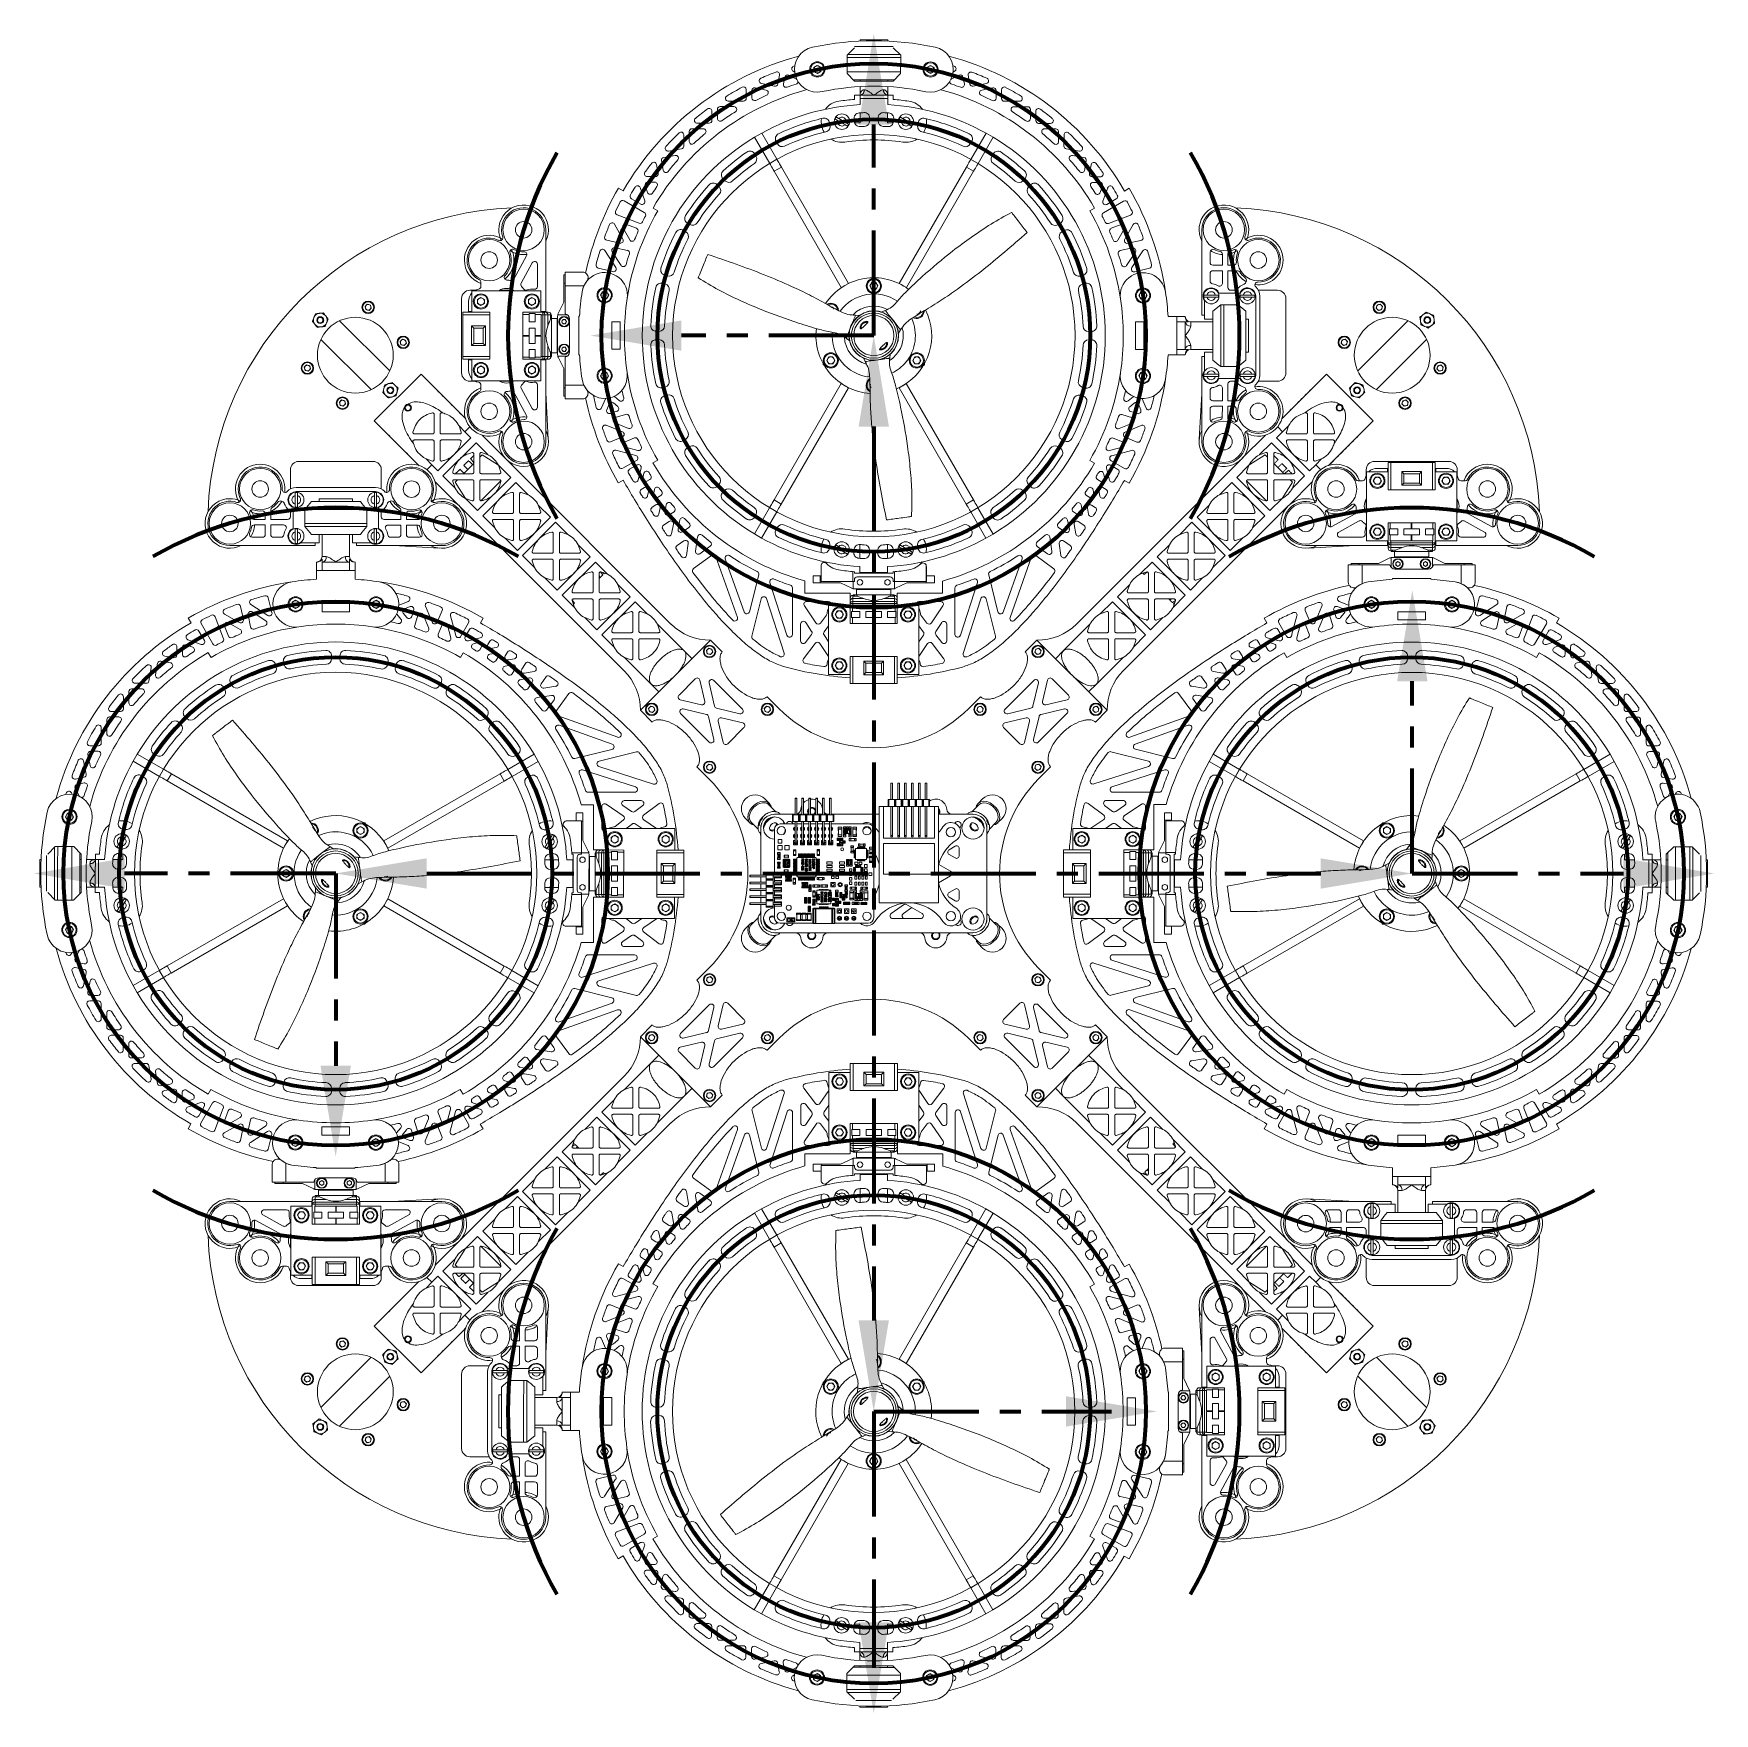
# Model space of a CAD drawing. Header units: millimetres. Extents: x 293 to 902, y 110 to 719.
import ezdxf

# ---------------------------------------------------------------- set-up
doc = ezdxf.new("R2010")
doc.units = ezdxf.units.MM
doc.linetypes.add('CENTERX2', pattern=[20.32, 12.7, -2.54, 2.54, -2.54])

msp = doc.modelspace()

# ---------------------------------------------------------------- linework, layer by layer
at = {"color": 7, "linetype": 'Continuous', "lineweight": 15}
for p, q in [((590.49, 714.28), (587.77, 711.57)), ((592.48, 717.17), (592.47, 716.72)), ((602.47, 716.71), (602.48, 717.16)), ((607.18, 711.56), (604.46, 714.27)), ((575.65, 707.16), (576.92, 707.91)), ((578.21, 707.19), (576.92, 707.91)), ((587.77, 711.57), (587.77, 704.89)), ((607.17, 704.89), (607.18, 711.56)), ((616.72, 707.16), (618, 707.9)), ((619.28, 707.16), (618, 707.9)), ((556.64, 701.34), (561.43, 700.36)), ((562.61, 701.14), (563.25, 704.32)), ((564.65, 701.14), (565.16, 703.66)), ((566.6, 704.34), (569.38, 702.91)), ((568.21, 705.76), (568.74, 705.49)), ((569.52, 702.82), (569.38, 702.91)), ((575.65, 707.16), (575.67, 705.68)), ((575.67, 705.68), (576.96, 704.96)), ((578.23, 705.71), (576.96, 704.96)), ((578.21, 707.19), (578.23, 705.71)), ((590.49, 702.18), (587.77, 704.89)), ((604.45, 702.17), (590.49, 702.18)), ((592.47, 702.71), (592.47, 702.18)), ((602.47, 702.18), (602.47, 702.7)), ((607.17, 704.89), (604.45, 702.17)), ((616.72, 707.16), (616.72, 705.68)), ((616.72, 705.68), (618, 704.94)), ((619.28, 705.68), (618, 704.94)), ((619.28, 707.16), (619.28, 705.68)), ((625.42, 702.8), (625.56, 702.89)), ((628.34, 704.32), (625.56, 702.89)), ((626.73, 705.74), (626.2, 705.47)), ((630.29, 701.12), (629.78, 703.63)), ((632.33, 701.11), (631.69, 704.29)), ((638.29, 701.31), (633.51, 700.33)), ((551.16, 695.92), (551.16, 699.09)), ((553.16, 696.09), (553.16, 698.79)), ((554.36, 699.76), (558.34, 698.95)), ((590.47, 697.04), (590.47, 695.55)), ((592.47, 697.04), (590.47, 697.04)), ((592.47, 700.2), (592.47, 697.04)), ((592.47, 697.04), (592.57, 697.04)), ((592.47, 695.84), (592.47, 697.04)), ((592.47, 693.69), (592.47, 695.84)), ((592.47, 695.84), (602.47, 695.83)), ((592.57, 697.04), (597.47, 697.03)), ((593.97, 699.03), (593.9, 699.03)), ((597.47, 697.03), (602.37, 697.03)), ((602.37, 697.03), (602.47, 697.03)), ((602.47, 697.03), (602.47, 700.19)), ((602.47, 695.83), (602.47, 697.03)), ((604.47, 697.03), (602.47, 697.03)), ((602.47, 695.83), (602.47, 693.68)), ((604.47, 697.03), (604.47, 695.55)), ((640.58, 699.73), (636.6, 698.92)), ((641.78, 696.05), (641.78, 698.75)), ((643.78, 695.88), (643.78, 699.05)), ((538.7, 687.91), (538.7, 691.28)), ((540.7, 688.61), (540.7, 691.92)), ((541.7, 692.92), (546.7, 692.92)), ((544.61, 694.92), (550.15, 694.92)), ((592.46, 690.68), (592.46, 687.04)), ((602.46, 690.68), (602.46, 687.03)), ((650.32, 694.88), (644.78, 694.88)), ((653.23, 692.88), (648.23, 692.88)), ((654.23, 688.57), (654.23, 691.88)), ((656.23, 687.86), (656.23, 691.23)), ((530.49, 680.28), (530.49, 683.91)), ((531.49, 684.91), (535.58, 684.91)), ((533.36, 686.91), (537.7, 686.91)), ((554.16, 681.85), (556.76, 683.35)), ((556.76, 683.35), (562.26, 673.82)), ((587, 686.35), (584.32, 687.9)), ((584.72, 688.6), (587.4, 687.05)), ((590.46, 687.03), (590.46, 687.04)), ((590.46, 687.04), (592.46, 687.04)), ((595.96, 687.76), (595.96, 688.76)), ((598.96, 687.75), (598.96, 688.76)), ((604.46, 687.03), (602.46, 687.03)), ((604.46, 687.02), (604.46, 687.03)), ((610.21, 686.35), (607.52, 687.9)), ((607.92, 688.59), (610.61, 687.04)), ((638.16, 683.31), (632.66, 673.79)), ((638.16, 683.31), (640.76, 681.81)), ((661.57, 686.86), (657.23, 686.86)), ((663.44, 684.86), (659.34, 684.86)), ((664.44, 680.23), (664.44, 683.85)), ((522.89, 676.82), (527.65, 677.64)), ((528.48, 678.62), (528.49, 682.69)), ((554.16, 681.85), (559.66, 672.32)), ((562.49, 679.41), (561.99, 680.28)), ((632.43, 679.38), (632.93, 680.25)), ((640.76, 681.81), (635.26, 672.29)), ((666.43, 678.57), (666.44, 682.64)), ((672.02, 676.76), (667.26, 677.58)), ((519.18, 668.69), (518.62, 671.92)), ((521.01, 669.85), (520.41, 673.34)), ((521.22, 674.5), (525.39, 675.22)), ((554.7, 674.92), (554.2, 675.78)), ((559.66, 672.32), (562.26, 673.82)), ((561.29, 669.49), (563.89, 670.98)), ((563.89, 670.98), (588.24, 628.77)), ((631.02, 670.96), (606.64, 628.77)), ((631.02, 670.96), (633.62, 669.46)), ((632.66, 673.79), (635.26, 672.29)), ((640.22, 674.88), (640.72, 675.75)), ((673.69, 674.44), (669.52, 675.16)), ((673.9, 669.78), (674.51, 673.28)), ((675.73, 668.62), (676.29, 671.86)), ((515.23, 667.52), (518.2, 667.52)), ((515.47, 665.52), (517.92, 665.52)), ((543.42, 666.01), (542.71, 666.72)), ((561.29, 669.49), (585.64, 627.27)), ((633.62, 669.46), (609.24, 627.27)), ((651.49, 665.97), (652.2, 666.68)), ((679.68, 667.45), (676.71, 667.45)), ((679.44, 665.45), (676.99, 665.45)), ((506.52, 662.37), (504.79, 663.37)), ((506.82, 658.73), (514.18, 654.48)), ((509.48, 659.5), (512.89, 657.53)), ((514.34, 658.73), (512.63, 663.54)), ((515.38, 661.78), (514.52, 664.18)), ((541.29, 663.89), (540.59, 664.6)), ((653.61, 663.85), (654.32, 664.56)), ((679.53, 661.71), (680.38, 664.12)), ((680.57, 658.67), (682.28, 663.47)), ((688.08, 658.66), (680.72, 654.41)), ((685.42, 659.43), (682.01, 657.46)), ((688.39, 662.3), (690.12, 663.3)), ((504.3, 653.64), (512.27, 650.6)), ((519.07, 655.12), (517.34, 656.12)), ((675.83, 655.05), (677.56, 656.05)), ((690.6, 653.57), (682.63, 650.53)), ((730.43, 653.62), (729.73, 654.24)), ((478.39, 648.23), (478.39, 618.53)), ((506.39, 644.87), (503.35, 650.24)), ((508.88, 644.54), (506.48, 648.77)), ((507.71, 650.2), (511.29, 648.83)), ((529.21, 647.52), (528.35, 648.02)), ((530.72, 650.12), (529.85, 650.62)), ((664.18, 650.07), (665.05, 650.57)), ((665.68, 647.47), (666.55, 647.97)), ((687.19, 650.13), (683.6, 648.76)), ((686.02, 644.47), (688.42, 648.7)), ((688.5, 644.79), (691.55, 650.16)), ((716.43, 617.29), (716.45, 648.24)), ((503.83, 634.56), (499.84, 640.72)), ((500.55, 644.41), (505.31, 643.4)), ((503.61, 641.71), (508.02, 640.77)), ((691.28, 641.64), (686.87, 640.7)), ((694.34, 644.33), (689.58, 643.32)), ((691.05, 634.49), (695.05, 640.64)), ((471.48, 638.75), (466.85, 630.31)), ((473.51, 636.21), (469.48, 628.86)), ((475.39, 627.64), (475.39, 635.73)), ((497.4, 634.36), (502.76, 633.05)), ((505.74, 635.29), (502.57, 640.19)), ((689.14, 635.22), (692.32, 640.12)), ((697.48, 634.28), (692.13, 632.97)), ((719.44, 636.39), (719.44, 640.15)), ((720.44, 635.39), (723.91, 635.39)), ((723.91, 635.39), (723.91, 639.34)), ((725.91, 635.39), (725.91, 639.53)), ((725.91, 635.39), (727.98, 635.39)), ((454.89, 627.64), (454.89, 629.17)), ((485.44, 631.88), (484.94, 631.88)), ((484.94, 621.91), (484.94, 628.88)), ((484.94, 628.88), (485.44, 628.88)), ((491.77, 632.88), (485.44, 632.88)), ((493.33, 629.63), (492.26, 627.88)), ((521.78, 628.58), (520.82, 628.84)), ((522.56, 631.48), (521.6, 631.74)), ((585.64, 627.27), (588.24, 628.77)), ((588.24, 628.77), (588.27, 628.73)), ((596.7, 629.11), (595.96, 627.83)), ((598.18, 629.11), (596.7, 629.11)), ((597.44, 631.01), (596.91, 630.7)), ((598.18, 629.11), (598.92, 627.83)), ((606.64, 628.77), (606.61, 628.72)), ((606.64, 628.77), (609.24, 627.27)), ((672.32, 631.42), (673.29, 631.68)), ((673.09, 628.52), (674.06, 628.78)), ((719.44, 629.62), (719.44, 632.39)), ((720.44, 633.39), (723.91, 633.39)), ((723.9, 628.73), (723.91, 633.39)), ((725.9, 627.28), (725.91, 633.39)), ((725.91, 633.39), (729.35, 633.39)), ((732.43, 629.14), (732.59, 629.67)), ((447.89, 596.28), (447.89, 623.28)), ((450.39, 622.23), (450.39, 618.53)), ((450.89, 626.28), (452.93, 626.28)), ((451.64, 626.13), (451.64, 618.33)), ((451.64, 626.13), (476.64, 626.13)), ((454.89, 623.71), (453.61, 622.97)), ((453.61, 622.97), (453.61, 621.49)), ((454.89, 623.71), (456.17, 622.97)), ((456.17, 621.49), (456.17, 622.97)), ((461.66, 626.28), (466.62, 626.28)), ((473.39, 623.71), (472.11, 622.97)), ((472.11, 622.97), (472.11, 621.49)), ((473.39, 623.71), (474.67, 622.97)), ((474.67, 621.49), (474.67, 622.97)), ((476.64, 626.13), (476.64, 618.33)), ((485.44, 627.88), (485.43, 617.77)), ((492.26, 627.88), (485.44, 627.88)), ((498.29, 624.47), (499.03, 625.75)), ((499.03, 623.19), (498.29, 624.47)), ((500.51, 625.75), (499.03, 625.75)), ((499.03, 623.19), (500.51, 623.19)), ((501.25, 624.47), (500.51, 625.75)), ((501.25, 624.47), (500.51, 623.19)), ((585.64, 627.27), (585.67, 627.23)), ((596.7, 626.55), (595.96, 627.83)), ((598.18, 626.55), (596.7, 626.55)), ((598.18, 626.55), (598.92, 627.83)), ((609.24, 627.27), (609.21, 627.22)), ((693.62, 624.39), (694.36, 625.67)), ((694.36, 623.11), (693.62, 624.39)), ((695.84, 625.67), (694.36, 625.67)), ((694.36, 623.11), (695.84, 623.11)), ((696.58, 624.39), (695.84, 625.67)), ((696.58, 624.39), (695.84, 623.11)), ((717.44, 622.38), (717.43, 615.78)), ((718.31, 624.55), (721.41, 624.55)), ((721.41, 623.75), (718.31, 623.75)), ((730.24, 625.28), (722.64, 625.28)), ((728.55, 626.28), (726.86, 626.28)), ((728.5, 626.28), (726.9, 626.28)), ((731.47, 624.55), (734.57, 624.54)), ((734.57, 623.74), (731.47, 623.75)), ((736.02, 624.14), (736.01, 595.41)), ((743.95, 626.28), (736.98, 626.28)), ((737.51, 595.41), (737.52, 624.14)), ((746.95, 596.28), (746.95, 623.28)), ((394.85, 617.74), (394.29, 616.41)), ((397.71, 618.1), (396.28, 617.92)), ((413.68, 621.24), (412.85, 620.4)), ((413.15, 619.26), (412.85, 620.4)), ((414.29, 618.96), (413.15, 619.26)), ((414.82, 620.93), (413.68, 621.24)), ((414.29, 618.96), (415.13, 619.79)), ((414.82, 620.93), (415.13, 619.79)), ((448.32, 618.33), (451.64, 618.33)), ((448.32, 617.33), (448.32, 602.23)), ((451.64, 618.53), (450.39, 618.53)), ((451.64, 618.33), (458.14, 618.33)), ((454.89, 620.75), (453.61, 621.49)), ((456.17, 621.49), (454.89, 620.75)), ((458.14, 618.33), (458.14, 601.23)), ((470.14, 618.33), (476.64, 618.33)), ((470.14, 601.23), (470.14, 618.33)), ((470.14, 617.45), (472.34, 617.45)), ((473.39, 620.75), (472.11, 621.49)), ((472.34, 617.8), (474.54, 617.8)), ((472.34, 614.82), (472.34, 617.8)), ((472.34, 614.82), (472.34, 617.45)), ((474.67, 621.49), (473.39, 620.75)), ((474.54, 614.82), (474.54, 617.8)), ((476.74, 617.45), (474.54, 617.45)), ((474.54, 617.45), (474.54, 614.82)), ((478.39, 618.53), (476.64, 618.53)), ((476.64, 618.33), (477.37, 618.33)), ((476.74, 617.45), (476.74, 609.83)), ((477.37, 618.33), (478.4, 618.33)), ((477.37, 602.23), (477.37, 617.33)), ((478.14, 617.33), (478.14, 602.23)), ((479.17, 617.33), (478.14, 617.33)), ((479.17, 613.41), (479.17, 617.33)), ((480.09, 615.8), (480.09, 616.77)), ((480.09, 616.77), (480.52, 616.77)), ((480.22, 617.27), (480.52, 617.27)), ((480.32, 617.33), (480.32, 617.27)), ((480.52, 616.77), (480.52, 615.8)), ((482.52, 616.03), (480.52, 616.03)), ((482.73, 602.84), (482.73, 616.92)), ((482.79, 617.38), (486.28, 617.38)), ((484.94, 621.91), (482.94, 617.79)), ((490.43, 616.88), (490.66, 616.88)), ((490.43, 616.88), (490.43, 602.88)), ((582.59, 620.12), (582.38, 620.12)), ((582.59, 620.12), (582.68, 619.95)), ((592.5, 617.16), (590.82, 617.22)), ((601.62, 618.98), (600.02, 618.28)), ((601.32, 618.85), (601.15, 618.83)), ((613.76, 617.55), (613.57, 617.55)), ((613.76, 617.55), (614.5, 618.83)), ((707.43, 616.79), (704.21, 616.79)), ((707.43, 602.79), (707.43, 616.79)), ((710.43, 616.79), (707.43, 616.79)), ((710.43, 616.79), (710.43, 616.63)), ((716.43, 617.29), (717.43, 617.28)), ((723.29, 620.98), (720.44, 618.64)), ((723.29, 620.98), (729.58, 620.97)), ((729.58, 620.97), (732.44, 618.64)), ((779.71, 619.79), (780.01, 620.93)), ((779.71, 619.79), (780.54, 618.96)), ((780.01, 620.93), (781.15, 621.24)), ((781.68, 619.26), (780.54, 618.96)), ((781.99, 620.4), (781.15, 621.24)), ((781.68, 619.26), (781.99, 620.4)), ((795.57, 616.55), (795.76, 615.12)), ((800.53, 617.19), (799.2, 617.74)), ((395.48, 612.78), (396.91, 612.96)), ((398.35, 613.14), (398.9, 614.47)), ((403.61, 615.22), (421.83, 596.99)), ((452.32, 612.58), (451.52, 613.38)), ((451.52, 613.38), (456.52, 613.38)), ((451.52, 613.38), (451.52, 606.18)), ((452.32, 612.58), (452.32, 606.98)), ((455.72, 612.58), (452.32, 612.58)), ((455.72, 612.58), (456.52, 613.38)), ((455.72, 606.98), (455.72, 612.58)), ((456.52, 613.38), (456.52, 606.18)), ((470.14, 609.83), (472.34, 609.83)), ((474.54, 614.82), (472.34, 614.82)), ((472.34, 609.83), (472.34, 612.58)), ((474.54, 612.58), (472.34, 612.58)), ((472.34, 606.98), (472.34, 612.58)), ((474.54, 612.58), (474.54, 609.83)), ((474.54, 606.98), (474.54, 612.58)), ((476.74, 609.83), (474.54, 609.83)), ((480.09, 615.8), (480.52, 615.8)), ((482.72, 614.78), (482.52, 614.78)), ((482.73, 612.01), (482.72, 612.01)), ((482.73, 611.84), (482.72, 611.84)), ((482.73, 611.5), (482.72, 611.5)), ((482.73, 611.1), (482.72, 611.1)), ((482.73, 610.62), (482.72, 610.62)), ((482.73, 610.07), (482.72, 610.07)), ((484.19, 614.88), (484.64, 615.65)), ((484.64, 614.11), (484.19, 614.88)), ((485.53, 615.65), (484.64, 615.65)), ((484.64, 614.11), (485.53, 614.11)), ((485.98, 614.88), (485.53, 615.65)), ((485.98, 614.88), (485.53, 614.11)), ((487, 615.88), (487, 603.88)), ((502.43, 604.87), (502.43, 614.87)), ((502.43, 614.87), (505.43, 614.87)), ((505.43, 614.87), (505.43, 604.87)), ((519.51, 611.36), (518.51, 611.37)), ((606.26, 610.46), (607.14, 611.87)), ((675.35, 611.3), (676.35, 611.3)), ((692.43, 614.8), (695.43, 614.79)), ((692.43, 604.8), (692.43, 614.8)), ((695.43, 614.79), (695.43, 604.79)), ((710.43, 614.79), (707.43, 614.79)), ((710.43, 614.69), (710.43, 614.79)), ((710.43, 609.79), (710.43, 614.69)), ((710.43, 604.89), (710.43, 609.79)), ((720.43, 614.78), (712.43, 614.79)), ((717.43, 615.78), (720.43, 615.78)), ((732.43, 615.78), (733.43, 615.78)), ((733.43, 615.78), (733.43, 603.78)), ((791.22, 615.22), (773, 596.99)), ((795.94, 613.69), (797.27, 613.13)), ((800.9, 614.32), (800.72, 615.75)), ((396.82, 608.43), (415.04, 590.21)), ((426.41, 608.51), (425.57, 607.68)), ((425.88, 606.53), (425.57, 607.68)), ((427.02, 606.23), (425.88, 606.53)), ((427.55, 608.2), (426.41, 608.51)), ((427.02, 606.23), (427.85, 607.06)), ((427.55, 608.2), (427.85, 607.06)), ((452.32, 606.98), (451.52, 606.18)), ((451.52, 606.18), (456.52, 606.18)), ((452.32, 606.98), (455.72, 606.98)), ((455.72, 606.98), (456.52, 606.18)), ((470.14, 609.61), (472.34, 609.61)), ((472.34, 606.98), (472.34, 609.61)), ((474.54, 606.98), (472.34, 606.98)), ((474.54, 604.75), (472.34, 604.75)), ((472.34, 601.99), (472.34, 604.75)), ((472.34, 601.77), (472.34, 604.75)), ((474.54, 609.61), (474.54, 606.98)), ((476.74, 609.61), (474.54, 609.61)), ((474.54, 604.75), (474.54, 601.99)), ((474.54, 601.77), (474.54, 604.75)), ((476.74, 609.61), (476.74, 601.99)), ((479.17, 602.23), (479.17, 606.15)), ((480.09, 603.76), (480.52, 603.76)), ((480.09, 602.79), (480.09, 603.76)), ((480.52, 603.76), (480.52, 602.79)), ((482.52, 604.78), (482.72, 604.78)), ((482.73, 609.5), (482.72, 609.5)), ((482.73, 608.95), (482.72, 608.95)), ((482.73, 608.47), (482.72, 608.47)), ((482.72, 608.07), (482.73, 608.07)), ((482.72, 607.73), (482.73, 607.73)), ((482.72, 607.55), (482.73, 607.55)), ((484.19, 604.88), (484.63, 605.65)), ((484.63, 604.11), (484.19, 604.88)), ((485.53, 605.65), (484.63, 605.65)), ((484.63, 604.11), (485.53, 604.11)), ((485.97, 604.88), (485.53, 605.65)), ((485.97, 604.88), (485.53, 604.11)), ((505.43, 604.87), (502.43, 604.87)), ((519.51, 608.36), (518.51, 608.37)), ((587.42, 608.89), (588.81, 607.85)), ((587.68, 608.69), (587.78, 608.56)), ((675.35, 608.3), (676.35, 608.3)), ((695.43, 604.79), (692.43, 604.8)), ((710.43, 604.79), (707.43, 604.79)), ((710.43, 604.79), (710.43, 604.89)), ((712.43, 604.79), (720.43, 604.78)), ((717.43, 603.78), (717.43, 597.19)), ((720.43, 603.78), (717.43, 603.78)), ((733.43, 603.78), (732.43, 603.78)), ((766.98, 607.06), (767.29, 608.2)), ((766.98, 607.06), (767.82, 606.23)), ((767.29, 608.2), (768.43, 608.51)), ((768.96, 606.53), (767.82, 606.23)), ((769.26, 607.68), (768.43, 608.51)), ((768.96, 606.53), (769.26, 607.68)), ((798.01, 608.43), (779.79, 590.21)), ((391.63, 599.19), (390.8, 598.36)), ((391.11, 597.22), (390.8, 598.36)), ((392.77, 598.89), (391.63, 599.19)), ((392.25, 596.91), (393.08, 597.75)), ((392.77, 598.89), (393.08, 597.75)), ((451.64, 601.23), (448.32, 601.23)), ((450.39, 597.33), (450.39, 601.03)), ((451.64, 601.03), (450.39, 601.03)), ((451.64, 593.43), (451.64, 601.23)), ((451.64, 601.23), (458.14, 601.23)), ((454.89, 598.81), (453.61, 598.07)), ((453.61, 598.07), (453.61, 596.59)), ((454.89, 598.81), (456.17, 598.07)), ((456.17, 596.59), (456.17, 598.07)), ((470.14, 601.99), (472.34, 601.99)), ((470.14, 601.23), (476.64, 601.23)), ((473.39, 598.81), (472.11, 598.07)), ((472.11, 598.07), (472.11, 596.59)), ((472.34, 601.77), (474.54, 601.77)), ((473.39, 598.81), (474.67, 598.07)), ((476.74, 601.99), (474.54, 601.99)), ((474.67, 596.59), (474.67, 598.07)), ((476.64, 593.43), (476.64, 601.23)), ((477.37, 601.23), (476.64, 601.23)), ((478.39, 601.03), (476.64, 601.03)), ((478.4, 601.23), (477.37, 601.23)), ((478.14, 602.23), (479.17, 602.23)), ((478.39, 571.33), (478.39, 601.03)), ((480.09, 602.79), (480.52, 602.79)), ((480.22, 602.29), (480.52, 602.29)), ((480.32, 602.29), (480.32, 602.23)), ((480.52, 603.53), (482.52, 603.53)), ((482.78, 602.38), (486.28, 602.38)), ((482.93, 601.97), (484.93, 597.85)), ((484.92, 590.88), (484.93, 597.85)), ((485.43, 601.99), (485.42, 591.88)), ((490.43, 602.88), (490.66, 602.88)), ((579.09, 599.8), (579.09, 599.25)), ((581.1, 602.12), (580.36, 600.84)), ((581.1, 599.56), (580.36, 600.84)), ((582.58, 602.12), (581.1, 602.12)), ((582.58, 599.56), (581.1, 599.56)), ((582.58, 602.12), (583.32, 600.84)), ((582.58, 599.56), (583.32, 600.84)), ((593.65, 601.71), (594.34, 600.41)), ((603.26, 601.64), (603.43, 603.14)), ((603.29, 601.96), (603.36, 602.12)), ((612.28, 602.11), (611.54, 600.83)), ((612.28, 599.55), (611.54, 600.83)), ((613.76, 602.11), (612.28, 602.11)), ((613.75, 599.55), (612.28, 599.55)), ((613.75, 599.55), (614.49, 600.83)), ((613.76, 602.11), (614.49, 600.83)), ((615.41, 599.03), (615.77, 599.24)), ((615.77, 599.24), (615.77, 599.73)), ((707.43, 602.79), (704.2, 602.79)), ((710.43, 602.79), (707.43, 602.79)), ((710.43, 602.79), (710.43, 602.95)), ((716.42, 571.34), (716.43, 602.29)), ((716.43, 602.29), (717.43, 602.28)), ((729.57, 598.59), (723.28, 598.59)), ((801.75, 597.75), (802.06, 598.89)), ((801.75, 597.75), (802.59, 596.91)), ((802.06, 598.89), (803.2, 599.19)), ((804.03, 598.36), (803.2, 599.19)), ((803.73, 597.22), (804.03, 598.36)), ((392.25, 596.91), (391.11, 597.22)), ((416.22, 578.85), (433.19, 595.82)), ((420.01, 592.02), (421.41, 592.4)), ((449.27, 579.74), (433.19, 595.82)), ((452.93, 593.28), (450.89, 593.28)), ((451.64, 593.43), (476.64, 593.43)), ((454.89, 595.85), (453.61, 596.59)), ((456.17, 596.59), (454.89, 595.85)), ((454.89, 591.92), (454.89, 590.39)), ((466.62, 593.28), (461.66, 593.28)), ((473.39, 595.85), (472.11, 596.59)), ((474.67, 596.59), (473.39, 595.85)), ((475.39, 591.92), (475.39, 583.83)), ((492.24, 591.88), (485.42, 591.88)), ((492.24, 591.88), (493.32, 590.13)), ((498.28, 595.28), (499.02, 596.56)), ((499.02, 594), (498.28, 595.28)), ((500.5, 596.56), (499.02, 596.56)), ((499.02, 594), (500.5, 594)), ((501.24, 595.28), (500.5, 596.56)), ((501.24, 595.28), (500.5, 594)), ((561.24, 550.21), (585.63, 592.4)), ((585.63, 592.4), (585.65, 592.45)), ((588.22, 590.9), (585.63, 592.4)), ((595.99, 591.5), (596.05, 591.71)), ((605.63, 590.5), (607.92, 591.64)), ((609.22, 592.39), (606.62, 590.89)), ((609.22, 592.39), (609.2, 592.44)), ((633.57, 550.18), (609.22, 592.39)), ((693.61, 595.2), (694.35, 596.48)), ((694.35, 593.92), (693.61, 595.2)), ((695.83, 596.48), (694.35, 596.48)), ((694.35, 593.92), (695.83, 593.92)), ((696.57, 595.2), (695.83, 596.48)), ((696.57, 595.2), (695.83, 593.92)), ((718.3, 595.82), (721.4, 595.82)), ((721.4, 595.02), (718.3, 595.02)), ((730.23, 594.28), (722.62, 594.28)), ((725.89, 592.28), (725.89, 586.17)), ((728.48, 593.28), (726.89, 593.28)), ((731.46, 595.81), (734.55, 595.81)), ((734.55, 595.01), (731.46, 595.01)), ((736.97, 593.28), (743.95, 593.28)), ((761.64, 595.82), (745.53, 579.7)), ((761.64, 595.82), (778.61, 578.85)), ((772.03, 592.77), (773.43, 592.4)), ((774.82, 592.02), (775.19, 590.63)), ((803.73, 597.22), (802.59, 596.91)), ((404.36, 586.46), (403.53, 585.63)), ((403.83, 584.49), (403.53, 585.63)), ((405.5, 586.16), (404.36, 586.46)), ((405.5, 586.16), (405.81, 585.02)), ((419.27, 589.24), (419.64, 590.63)), ((424.1, 587.94), (422.7, 587.57)), ((424.84, 590.73), (424.47, 589.34)), ((471.48, 580.81), (466.85, 589.26)), ((473.51, 583.35), (469.48, 590.7)), ((479.33, 572.3), (478.39, 589.16)), ((484.92, 590.88), (485.42, 590.88)), ((484.92, 587.88), (485.42, 587.88)), ((491.75, 586.88), (485.42, 586.88)), ((498.65, 583.58), (500.06, 586.93)), ((500.1, 587.03), (500.06, 586.93)), ((503.24, 587.8), (503.32, 587.72)), ((505.09, 586.24), (503.32, 587.72)), ((521.77, 591.15), (520.8, 590.89)), ((522.54, 588.25), (521.58, 587.99)), ((563.84, 548.71), (588.22, 590.9)), ((588.22, 590.9), (588.25, 590.95)), ((606.62, 590.89), (606.6, 590.94)), ((630.97, 548.68), (606.62, 590.89)), ((672.3, 588.19), (673.27, 587.93)), ((673.08, 591.08), (674.05, 590.82)), ((689.76, 586.16), (691.52, 587.65)), ((691.61, 587.72), (691.52, 587.65)), ((694.75, 586.95), (694.79, 586.85)), ((696.19, 583.5), (694.79, 586.85)), ((715.5, 572.3), (716.42, 588.73)), ((719.42, 589.95), (719.42, 587.18)), ((720.42, 586.18), (723.89, 586.17)), ((723.89, 590.83), (723.89, 586.17)), ((725.89, 586.17), (729.34, 586.17)), ((732.41, 590.42), (732.57, 589.88)), ((770.74, 587.94), (770.36, 589.34)), ((773.53, 587.19), (772.13, 587.57)), ((789.03, 585.02), (789.33, 586.16)), ((789.33, 586.16), (790.47, 586.46)), ((791.31, 585.63), (790.47, 586.46)), ((791, 584.49), (791.31, 585.63)), ((404.97, 584.18), (403.83, 584.49)), ((404.97, 584.18), (405.81, 585.02)), ((440.69, 581.78), (441.38, 581.62)), ((500.56, 582.94), (501.42, 585.01)), ((501.77, 581.6), (504.21, 582.35)), ((504.56, 584.07), (502.99, 585.39)), ((503.61, 580.07), (507.38, 581.23)), ((691.23, 579.99), (687.46, 581.15)), ((690.28, 583.99), (691.86, 585.31)), ((693.07, 581.52), (690.63, 582.27)), ((694.29, 582.86), (693.42, 584.93)), ((719.42, 583.18), (719.42, 579.42)), ((720.42, 584.18), (723.89, 584.17)), ((723.89, 584.17), (723.88, 580.23)), ((725.89, 584.17), (725.88, 580.03)), ((725.89, 584.17), (727.96, 584.17)), ((753.45, 581.62), (754.15, 581.78)), ((789.03, 585.02), (789.86, 584.18)), ((791, 584.49), (789.86, 584.18)), ((416.22, 578.85), (432.33, 562.73)), ((449.1, 574.96), (446.95, 577.03)), ((446.95, 577.03), (447.73, 574.74)), ((449.1, 574.96), (451.29, 572.77)), ((455.29, 573.71), (463.7, 565.31)), ((506.23, 574.9), (500.39, 577.32)), ((508.4, 576.17), (503.52, 578.19)), ((686.43, 576.1), (691.32, 578.11)), ((688.6, 574.83), (694.44, 577.24)), ((739.54, 573.72), (731.13, 565.31)), ((745.73, 574.96), (743.54, 572.77)), ((747.88, 577.03), (745.73, 574.96)), ((747.11, 574.74), (747.88, 577.03)), ((762.54, 562.77), (778.61, 578.85)), ((430.42, 570.66), (430.25, 571.35)), ((439.27, 560.74), (451.29, 572.77)), ((441.11, 558.91), (453.13, 570.93)), ((453.13, 570.93), (457.56, 566.5)), ((455.11, 567.36), (457.56, 566.5)), ((501.94, 571.27), (506.23, 573.06)), ((511.07, 566.32), (503.89, 568.25)), ((507.19, 571.29), (510.56, 572.69)), ((511.88, 568.18), (507.32, 569.4)), ((529.18, 572.2), (528.32, 571.7)), ((530.68, 569.6), (529.82, 569.1)), ((664.15, 569.55), (665.01, 569.05)), ((665.65, 572.14), (666.52, 571.64)), ((682.95, 568.11), (687.51, 569.33)), ((683.75, 566.25), (690.94, 568.17)), ((687.64, 571.22), (684.28, 572.62)), ((692.89, 571.2), (688.6, 572.98)), ((741.7, 570.93), (737.27, 566.5)), ((737.27, 566.5), (739.72, 567.36)), ((741.7, 570.93), (753.72, 558.91)), ((743.54, 572.77), (755.56, 560.74)), ((764.58, 571.35), (764.42, 570.66)), ((385.76, 561.15), (385.76, 554.18)), ((415.76, 564.15), (388.76, 564.15)), ((418.76, 554.17), (418.76, 561.15)), ((435.01, 565.09), (437.08, 562.94)), ((437.29, 564.31), (435.01, 565.09)), ((437.08, 562.94), (439.27, 560.74)), ((448.58, 559.72), (452.31, 563.46)), ((451.07, 565.17), (452.42, 563.57)), ((454.51, 565.66), (455.39, 566.54)), ((455.39, 566.54), (461.29, 562.77)), ((461.29, 562.77), (465.72, 558.34)), ((461.29, 562.77), (462.15, 560.32)), ((464.36, 564.65), (523.85, 505.15)), ((511.31, 564.49), (506.43, 561.67)), ((511.53, 562.88), (508.82, 561.32)), ((511.89, 557.43), (512.99, 561.77)), ((519.04, 564.62), (517.31, 563.62)), ((730.47, 564.65), (670.98, 505.15)), ((675.79, 564.55), (677.52, 563.55)), ((682.93, 557.36), (681.83, 561.7)), ((683.3, 562.81), (686.01, 561.25)), ((683.51, 564.42), (688.39, 561.6)), ((733.54, 562.77), (729.12, 558.34)), ((729.79, 565.33), (729.75, 565.3)), ((732.68, 560.32), (733.54, 562.77)), ((733.54, 562.77), (739.44, 566.54)), ((739.44, 566.54), (740.32, 565.66)), ((742.52, 563.46), (746.26, 559.72)), ((757.75, 562.94), (755.56, 560.74)), ((759.83, 565.09), (757.54, 564.31)), ((757.75, 562.94), (759.83, 565.09)), ((776.08, 559.11), (776.08, 561.15)), ((779.08, 564.15), (806.08, 564.15)), ((780.13, 561.65), (783.83, 561.65)), ((783.83, 560.4), (783.83, 561.65)), ((784.03, 560.4), (784.03, 563.72)), ((800.13, 563.72), (785.03, 563.72)), ((801.13, 563.72), (801.13, 560.4)), ((801.33, 560.4), (801.33, 561.65)), ((805.03, 561.65), (801.33, 561.65)), ((809.08, 561.15), (809.08, 559.11)), ((438.32, 556.75), (446.73, 548.33)), ((441.11, 558.91), (445.54, 554.48)), ((445.54, 554.48), (444.68, 556.93)), ((445.5, 556.64), (446.38, 557.52)), ((449.27, 550.75), (445.5, 556.64)), ((453.7, 546.32), (465.72, 558.34)), ((454.88, 549.9), (462.14, 557.17)), ((455.54, 544.48), (467.56, 556.5)), ((467.56, 556.5), (471.98, 552.07)), ((506.48, 557.37), (504.75, 556.37)), ((513.6, 558.07), (514.06, 559.86)), ((516.23, 557.64), (515.08, 556.96)), ((541.25, 555.82), (540.54, 555.11)), ((653.57, 555.77), (654.28, 555.06)), ((678.6, 557.58), (679.74, 556.9)), ((681.22, 558), (680.77, 559.8)), ((688.34, 557.3), (690.07, 556.3)), ((727.28, 556.5), (722.85, 552.07)), ((727.28, 556.5), (739.3, 544.48)), ((729.12, 558.34), (741.14, 546.32)), ((732.7, 557.16), (739.96, 549.9)), ((749.34, 556.64), (745.56, 550.75)), ((747.97, 560.97), (746.37, 559.61)), ((756.51, 556.74), (748.1, 548.33)), ((748.46, 557.52), (749.34, 556.64)), ((753.72, 558.91), (749.3, 554.48)), ((750.16, 556.93), (749.3, 554.48)), ((774.72, 557.15), (773.19, 557.15)), ((776.23, 560.4), (776.23, 535.4)), ((776.23, 560.4), (784.03, 560.4)), ((778.65, 557.15), (779.39, 558.43)), ((779.39, 555.87), (778.65, 557.15)), ((780.87, 558.43), (779.39, 558.43)), ((779.39, 555.87), (780.87, 555.87)), ((781.61, 557.15), (780.87, 558.43)), ((781.61, 557.15), (780.87, 555.87)), ((784.03, 560.4), (784.03, 553.9)), ((789.78, 559.72), (788.98, 560.52)), ((796.18, 560.52), (788.98, 560.52)), ((788.98, 560.52), (788.98, 555.52)), ((789.78, 556.32), (788.98, 555.52)), ((796.18, 555.52), (788.98, 555.52)), ((789.78, 559.72), (789.78, 556.32)), ((795.38, 559.72), (789.78, 559.72)), ((789.78, 556.32), (795.38, 556.32)), ((795.38, 559.72), (796.18, 560.52)), ((795.38, 556.32), (795.38, 559.72)), ((795.38, 556.32), (796.18, 555.52)), ((796.18, 560.52), (796.18, 555.52)), ((801.13, 560.4), (801.13, 553.9)), ((808.93, 560.4), (801.13, 560.4)), ((803.55, 557.15), (804.29, 558.43)), ((804.29, 555.87), (803.55, 557.15)), ((805.77, 558.43), (804.29, 558.43)), ((804.29, 555.87), (805.77, 555.87)), ((806.51, 557.15), (805.77, 558.43)), ((806.51, 557.15), (805.77, 555.87)), ((808.93, 560.4), (808.93, 535.4)), ((810.44, 557.15), (811.97, 557.15)), ((382.9, 549.63), (382.36, 549.79)), ((387.49, 548.67), (387.49, 551.77)), ((416.63, 554.71), (387.89, 554.72)), ((387.89, 553.22), (416.63, 553.21)), ((388.29, 551.77), (388.29, 548.67)), ((391.06, 546.78), (393.4, 549.64)), ((396.26, 549.64), (396.26, 550.64)), ((396.26, 550.64), (408.26, 550.63)), ((408.26, 550.63), (408.26, 549.63)), ((416.23, 548.66), (416.23, 551.76)), ((417.03, 551.76), (417.03, 548.66)), ((421.62, 549.61), (422.15, 549.78)), ((449.27, 550.75), (453.7, 546.32)), ((451.72, 549.89), (449.27, 550.75)), ((469.54, 552.93), (471.98, 552.07)), ((514.27, 554.74), (513.08, 554.03)), ((515.37, 551.66), (515.76, 553.69)), ((517.5, 552.14), (517.86, 554.02)), ((520.2, 551.84), (519.01, 551.1)), ((543.37, 553.7), (542.66, 552.99)), ((563.84, 548.71), (561.24, 550.21)), ((633.57, 550.18), (630.97, 548.68)), ((651.45, 553.65), (652.15, 552.94)), ((674.62, 551.78), (675.81, 551.04)), ((677.32, 552.08), (676.96, 553.96)), ((679.45, 551.59), (679.06, 553.62)), ((680.55, 554.67), (681.74, 553.96)), ((722.85, 552.07), (725.3, 552.93)), ((745.56, 550.75), (741.14, 546.32)), ((745.56, 550.75), (743.11, 549.89)), ((776.08, 545.42), (776.08, 550.38)), ((801.13, 553.9), (784.03, 553.9)), ((809.08, 550.38), (809.08, 545.42)), ((358.42, 547.64), (357.8, 546.94)), ((376.65, 543.11), (372.5, 543.11)), ((376.65, 543.11), (376.65, 545.18)), ((378.65, 543.11), (378.65, 546.56)), ((384.76, 543.11), (378.65, 543.11)), ((385.76, 545.76), (385.76, 544.06)), ((385.76, 545.7), (385.76, 544.11)), ((386.76, 547.44), (386.75, 539.84)), ((391.06, 540.5), (391.06, 546.78)), ((413.45, 546.77), (413.45, 540.49)), ((417.76, 547.43), (417.75, 539.83)), ((418.76, 545.69), (418.76, 544.09)), ((419.76, 543.09), (425.86, 543.09)), ((425.86, 543.09), (425.87, 546.54)), ((427.86, 543.09), (427.87, 545.16)), ((427.86, 543.09), (432.01, 543.09)), ((446.7, 546.99), (446.74, 546.95)), ((447.39, 547.68), (506.88, 488.18)), ((455.54, 544.48), (459.96, 540.05)), ((468.12, 531.89), (480.14, 543.92)), ((475.72, 548.34), (480.14, 543.92)), ((475.72, 548.34), (476.58, 545.89)), ((518.38, 548.36), (517.04, 547.53)), ((519.45, 545.05), (519.89, 547.32)), ((521.62, 545.77), (522.14, 548.45)), ((524.95, 545.9), (523.15, 544.74)), ((526.43, 539.6), (527.07, 542.95)), ((554.1, 537.85), (559.61, 547.38)), ((554.64, 544.79), (554.14, 543.92)), ((556.7, 536.35), (562.2, 545.88)), ((562.2, 545.88), (559.61, 547.38)), ((635.21, 547.35), (632.61, 545.85)), ((638.1, 536.32), (632.61, 545.85)), ((640.7, 537.82), (635.21, 547.35)), ((640.17, 544.75), (640.67, 543.88)), ((668.38, 539.54), (667.73, 542.89)), ((669.86, 545.84), (671.66, 544.68)), ((673.19, 545.71), (672.67, 548.39)), ((675.36, 544.99), (674.93, 547.26)), ((676.43, 548.3), (677.78, 547.47)), ((747.44, 547.68), (687.95, 488.18)), ((719.12, 548.34), (714.69, 543.92)), ((714.69, 543.92), (726.71, 531.89)), ((718.26, 545.89), (719.12, 548.34)), ((739.3, 544.48), (734.87, 540.05)), ((763.61, 540.56), (772.05, 545.19)), ((821.55, 540.56), (813.1, 545.19)), ((375.65, 536.65), (371.89, 536.65)), ((376.65, 541.11), (372.7, 541.11)), ((376.65, 537.65), (376.65, 541.11)), ((383.31, 541.11), (378.65, 541.11)), ((378.65, 537.64), (378.65, 541.11)), ((382.42, 536.64), (379.65, 536.64)), ((387.49, 535.51), (387.49, 538.61)), ((388.29, 538.61), (388.29, 535.51)), ((391.06, 540.5), (393.39, 537.64)), ((396.25, 534.64), (396.25, 537.64)), ((397.25, 537.64), (397.25, 529.64)), ((407.25, 529.63), (407.25, 537.63)), ((408.25, 537.63), (408.25, 534.63)), ((416.22, 535.5), (416.22, 538.6)), ((417.02, 538.6), (417.02, 535.5)), ((421.2, 541.09), (425.86, 541.09)), ((422.09, 536.63), (424.86, 536.63)), ((425.86, 537.63), (425.86, 541.09)), ((427.86, 541.09), (431.81, 541.09)), ((427.86, 537.62), (427.86, 541.09)), ((428.86, 536.62), (432.62, 536.62)), ((459.96, 540.05), (459.1, 542.5)), ((469.96, 530.06), (481.98, 542.08)), ((481.98, 542.08), (486.41, 537.65)), ((483.96, 538.51), (486.41, 537.65)), ((523.21, 542.4), (521.14, 541.07)), ((524.07, 537.91), (524.73, 541.37)), ((530.34, 540.19), (527.97, 538.58)), ((532.73, 531.61), (533.53, 536.81)), ((556.7, 536.35), (554.1, 537.85)), ((562.44, 540.28), (561.93, 539.41)), ((632.37, 540.25), (632.87, 539.39)), ((640.7, 537.82), (638.1, 536.32)), ((662.07, 531.56), (661.27, 536.76)), ((664.46, 540.13), (666.83, 538.52)), ((670.74, 537.85), (670.07, 541.31)), ((671.6, 542.34), (673.66, 541)), ((712.85, 542.08), (708.42, 537.65)), ((708.42, 537.65), (710.87, 538.51)), ((712.85, 542.08), (724.87, 530.06)), ((735.73, 542.5), (734.87, 540.05)), ((766.15, 538.53), (773.5, 542.56)), ((774.72, 536.65), (766.63, 536.65)), ((778.65, 538.65), (779.39, 539.93)), ((779.39, 537.37), (778.65, 538.65)), ((780.87, 539.93), (779.39, 539.93)), ((779.39, 537.37), (780.87, 537.37)), ((781.61, 538.65), (780.87, 539.93)), ((781.61, 538.65), (780.87, 537.37)), ((784.03, 541.9), (801.13, 541.9)), ((784.03, 541.9), (784.03, 535.4)), ((784.56, 539.7), (787.54, 539.7)), ((784.56, 539.7), (784.56, 537.5)), ((784.56, 537.5), (787.54, 537.5)), ((784.79, 541.9), (784.79, 539.7)), ((784.79, 539.7), (787.54, 539.7)), ((784.79, 535.3), (784.79, 537.5)), ((787.54, 537.5), (784.79, 537.5)), ((787.54, 537.5), (787.54, 539.7)), ((789.78, 537.5), (789.78, 539.7)), ((789.78, 539.7), (792.41, 539.7)), ((789.78, 539.7), (795.38, 539.7)), ((792.41, 537.5), (789.78, 537.5)), ((789.78, 537.5), (795.38, 537.5)), ((792.41, 541.9), (792.41, 539.7)), ((792.41, 535.3), (792.41, 537.5)), ((792.62, 541.9), (792.62, 539.7)), ((792.62, 539.7), (795.38, 539.7)), ((792.62, 535.3), (792.62, 537.5)), ((795.38, 537.5), (792.62, 537.5)), ((795.38, 537.5), (795.38, 539.7)), ((797.61, 537.5), (797.61, 539.7)), ((797.61, 539.7), (800.25, 539.7)), ((797.61, 539.7), (800.59, 539.7)), ((800.25, 537.5), (797.61, 537.5)), ((797.61, 537.5), (800.59, 537.5)), ((800.25, 541.9), (800.25, 539.7)), ((800.25, 535.3), (800.25, 537.5)), ((800.59, 539.7), (800.59, 537.5)), ((801.13, 541.9), (801.13, 535.4)), ((803.55, 538.65), (804.29, 539.93)), ((804.29, 537.37), (803.55, 538.65)), ((805.77, 539.93), (804.29, 539.93)), ((804.29, 537.37), (805.77, 537.37)), ((806.51, 538.65), (805.77, 539.93)), ((806.51, 538.65), (805.77, 537.37)), ((810.44, 536.65), (818.53, 536.65)), ((819.01, 538.53), (811.66, 542.56)), ((394.75, 533.64), (363.8, 533.65)), ((389.66, 534.64), (396.25, 534.64)), ((394.75, 533.64), (394.75, 534.64)), ((408.25, 534.63), (414.85, 534.63)), ((409.75, 533.63), (409.75, 534.63)), ((440.7, 533.62), (409.75, 533.63)), ((439.74, 532.7), (423.31, 533.63)), ((463.69, 536.32), (468.12, 531.89)), ((466.14, 535.46), (463.69, 536.32)), ((490.14, 533.92), (494.57, 529.49)), ((490.14, 533.92), (491, 531.47)), ((528.57, 535.36), (526.08, 533.67)), ((529.46, 530.06), (530.12, 534.38)), ((538.08, 533.4), (534.31, 530.65)), ((586.94, 531.08), (584.26, 532.63)), ((584.66, 533.32), (587.34, 531.77)), ((592.4, 534), (592.4, 528.99)), ((595.9, 531.91), (595.9, 530.91)), ((598.9, 531.91), (598.9, 530.91)), ((602.4, 534), (602.4, 528.99)), ((610.14, 531.07), (607.46, 532.62)), ((607.86, 533.31), (610.54, 531.76)), ((656.72, 533.35), (660.49, 530.6)), ((665.34, 530.01), (664.68, 534.33)), ((666.23, 535.3), (668.72, 533.61)), ((704.69, 533.92), (700.27, 529.49)), ((703.83, 531.47), (704.69, 533.92)), ((731.14, 536.32), (726.71, 531.89)), ((731.14, 536.32), (728.69, 535.46)), ((754.13, 533.65), (783.83, 533.65)), ((755.1, 532.7), (771.95, 533.65)), ((776.23, 535.4), (784.03, 535.4)), ((783.83, 533.65), (783.83, 535.4)), ((784.03, 534.67), (784.03, 535.4)), ((784.03, 533.64), (784.03, 534.67)), ((792.41, 535.3), (784.79, 535.3)), ((785.03, 534.67), (800.13, 534.67)), ((800.13, 533.9), (785.03, 533.9)), ((785.03, 533.9), (785.03, 532.87)), ((785.03, 532.87), (788.95, 532.87)), ((785.09, 531.72), (785.03, 531.72)), ((785.09, 531.82), (785.09, 531.52)), ((785.59, 531.95), (786.56, 531.95)), ((785.59, 531.95), (785.59, 531.52)), ((786.56, 531.52), (785.59, 531.52)), ((786.33, 531.52), (786.33, 529.52)), ((786.56, 531.95), (786.56, 531.52)), ((800.25, 535.3), (792.62, 535.3)), ((796.21, 532.87), (800.13, 532.87)), ((798.6, 531.95), (798.6, 531.52)), ((798.6, 531.95), (799.57, 531.95)), ((799.57, 531.52), (798.6, 531.52)), ((798.83, 529.52), (798.83, 531.52)), ((799.57, 531.95), (799.57, 531.52)), ((800.07, 531.82), (800.07, 531.52)), ((800.13, 531.72), (800.07, 531.72)), ((800.13, 532.87), (800.13, 533.9)), ((808.93, 535.4), (801.13, 535.4)), ((801.13, 535.4), (801.13, 534.67)), ((801.13, 534.67), (801.13, 533.64)), ((801.33, 533.65), (801.33, 535.4)), ((831.03, 533.65), (801.33, 533.65)), ((395.25, 527.64), (395.25, 524.64)), ((395.25, 527.64), (395.41, 527.64)), ((395.25, 524.64), (395.25, 521.41)), ((409.25, 524.63), (395.25, 524.64)), ((397.35, 527.64), (397.25, 527.64)), ((397.25, 527.64), (397.25, 524.64)), ((402.25, 527.64), (397.35, 527.64)), ((407.15, 527.63), (402.25, 527.64)), ((407.25, 527.63), (407.15, 527.63)), ((407.25, 527.63), (407.25, 524.63)), ((409.25, 527.63), (409.09, 527.63)), ((409.25, 527.63), (409.25, 524.63)), ((409.25, 524.63), (409.25, 521.4)), ((469.96, 530.06), (474.39, 525.63)), ((474.39, 525.63), (473.53, 528.08)), ((482.55, 517.47), (494.57, 529.49)), ((484.39, 515.63), (496.41, 527.65)), ((496.41, 527.65), (500.83, 523.22)), ((538.57, 530.05), (532.03, 525.28)), ((540.11, 529.58), (547.93, 507.57)), ((543.56, 528.81), (550.41, 509.54)), ((578.31, 526.55), (578.29, 526.34)), ((578.29, 526.34), (578.29, 520.64)), ((578.31, 526.55), (578.31, 520.64)), ((592.4, 525.98), (592.4, 523.84)), ((602.4, 523.83), (602.4, 525.98)), ((616.48, 526.26), (616.48, 520.63)), ((616.48, 526.26), (616.5, 526.05)), ((616.5, 526.05), (616.5, 520.63)), ((651.24, 528.76), (644.37, 509.5)), ((654.69, 529.53), (646.85, 507.53)), ((656.22, 530), (662.76, 525.23)), ((698.43, 527.65), (694, 523.22)), ((698.43, 527.65), (710.45, 515.63)), ((700.27, 529.49), (712.29, 517.47)), ((724.87, 530.06), (720.45, 525.63)), ((721.31, 528.08), (720.45, 525.63)), ((769.58, 520.29), (769.58, 526.62)), ((770.58, 527.12), (770.58, 526.62)), ((773.58, 527.12), (773.58, 526.62)), ((773.58, 527.12), (780.55, 527.12)), ((774.58, 519.8), (774.58, 526.62)), ((784.69, 526.62), (774.58, 526.62)), ((784.66, 529.12), (780.55, 527.12)), ((785.08, 529.27), (785.08, 525.77)), ((785.54, 529.32), (790.4, 529.32)), ((798.58, 525.05), (786.58, 525.05)), ((786.81, 527.42), (787.58, 527.86)), ((786.81, 527.42), (786.81, 526.52)), ((787.58, 526.08), (786.81, 526.52)), ((787.58, 529.52), (787.58, 529.32)), ((787.58, 527.86), (788.35, 527.42)), ((787.58, 526.08), (788.35, 526.52)), ((788.35, 526.52), (788.35, 527.42)), ((794.76, 529.32), (799.62, 529.32)), ((796.81, 527.42), (797.58, 527.86)), ((796.81, 527.42), (796.81, 526.52)), ((797.58, 526.08), (796.81, 526.52)), ((797.58, 529.32), (797.58, 529.52)), ((797.58, 527.86), (798.35, 527.42)), ((797.58, 526.08), (798.35, 526.52)), ((798.35, 526.52), (798.35, 527.42)), ((800.08, 529.27), (800.08, 525.77)), ((810.58, 526.62), (800.47, 526.62)), ((804.61, 527.12), (800.49, 529.12)), ((804.61, 527.12), (811.58, 527.12)), ((810.58, 519.8), (810.58, 526.62)), ((811.58, 527.12), (811.58, 526.62)), ((814.58, 526.62), (814.58, 527.12)), ((815.58, 520.29), (815.58, 526.62)), ((478.12, 521.9), (482.55, 517.47)), ((480.57, 521.04), (478.12, 521.9)), ((497.79, 522.61), (498.19, 522.07)), ((497.79, 522.24), (498.08, 521.86)), ((499.11, 522.99), (498.29, 524.09)), ((498.39, 524.09), (500.83, 523.22)), ((499.11, 523.83), (499.55, 523.36)), ((504.57, 519.49), (508.99, 515.07)), ((504.57, 519.49), (505.43, 517.04)), ((552.33, 509.63), (555.68, 523.06)), ((565.94, 501.09), (559.77, 520.28)), ((572.4, 520.79), (572.39, 516.32)), ((575.4, 522.64), (575.4, 520.14)), ((578.01, 520.14), (578.01, 522.64)), ((578.29, 522.64), (578.01, 522.64)), ((585.37, 520.14), (578.01, 520.14)), ((589.82, 520.64), (578.31, 520.64)), ((585.37, 520.14), (589.48, 518.14)), ((589.82, 524.17), (589.82, 520.64)), ((590.4, 520.64), (589.82, 520.64)), ((589.89, 517.99), (589.9, 520.64)), ((590.4, 524.12), (590.4, 523.64)), ((592.4, 523.64), (590.4, 523.64)), ((590.4, 520.64), (590.4, 521.24)), ((603.4, 522.23), (591.4, 522.24)), ((592.4, 523.84), (592.4, 523.64)), ((592.4, 523.84), (602.4, 523.83)), ((592.4, 523.64), (602.4, 523.63)), ((602.4, 523.83), (602.4, 523.63)), ((604.4, 523.63), (602.4, 523.63)), ((604.4, 524.12), (604.4, 523.63)), ((604.4, 520.63), (604.4, 521.23)), ((604.97, 520.63), (604.4, 520.63)), ((604.89, 517.98), (604.9, 520.63)), ((604.97, 524.16), (604.97, 520.63)), ((604.97, 520.63), (616.48, 520.63)), ((605.31, 518.13), (609.42, 520.13)), ((616.4, 520.13), (609.42, 520.13)), ((616.4, 520.13), (616.4, 520.63)), ((619.4, 520.12), (619.4, 522.62)), ((622.4, 520.77), (622.39, 516.3)), ((628.84, 501.07), (635.02, 520.25)), ((642.46, 509.59), (639.11, 523.03)), ((690.27, 519.49), (685.84, 515.07)), ((689.41, 517.04), (690.27, 519.49)), ((694, 523.22), (696.45, 524.09)), ((695.51, 523.16), (696.58, 524.09)), ((716.71, 521.9), (712.29, 517.47)), ((716.71, 521.9), (714.26, 521.04)), ((774.58, 519.8), (772.83, 518.73)), ((785.58, 521.62), (785.58, 521.39)), ((799.58, 521.62), (785.58, 521.62)), ((799.58, 521.62), (799.58, 521.39)), ((812.33, 518.73), (810.58, 519.8)), ((377.55, 508.25), (371.4, 512.25)), ((377.76, 514.69), (379.07, 509.33)), ((387.65, 513.78), (386.37, 513.05)), ((386.37, 513.05), (386.37, 511.57)), ((387.65, 513.78), (388.93, 513.04)), ((388.93, 511.57), (388.93, 513.04)), ((397.24, 512.64), (407.24, 512.63)), ((397.24, 509.64), (397.24, 512.64)), ((407.24, 512.63), (407.24, 509.63)), ((416.84, 513.77), (415.56, 513.03)), ((415.56, 513.03), (415.56, 511.56)), ((416.84, 513.77), (418.12, 513.03)), ((418.12, 511.55), (418.12, 513.03)), ((428.54, 513.39), (425.19, 511.99)), ((484.39, 515.63), (488.81, 511.2)), ((488.88, 512.71), (487.95, 513.79)), ((488.81, 511.2), (487.95, 513.65)), ((496.97, 503.04), (508.99, 515.07)), ((498.81, 501.21), (510.83, 513.23)), ((510.83, 513.23), (515.26, 508.8)), ((553.2, 500.73), (556.59, 514.32)), ((564.89, 494.53), (558.51, 514.39)), ((567.89, 518.29), (567.89, 501.4)), ((572.39, 516.32), (588.84, 516.32)), ((580.88, 513.32), (573.08, 513.32)), ((588.84, 514.54), (588.84, 516.32)), ((588.84, 512.59), (588.84, 513.62)), ((588.84, 511.86), (588.84, 512.59)), ((589.84, 515.54), (589.9, 515.54)), ((589.84, 514.39), (589.84, 513.36)), ((593.76, 514.39), (589.84, 514.39)), ((589.84, 513.36), (604.94, 513.35)), ((604.94, 512.58), (589.84, 512.59)), ((589.9, 515.44), (589.9, 515.74)), ((595.22, 517.93), (590.35, 517.94)), ((590.4, 515.31), (590.4, 515.74)), ((590.4, 515.74), (591.37, 515.74)), ((591.37, 515.31), (590.4, 515.31)), ((591.14, 517.74), (591.14, 515.74)), ((591.37, 515.31), (591.37, 515.74)), ((592.39, 517.94), (592.39, 517.74)), ((604.43, 517.93), (599.57, 517.93)), ((604.94, 514.38), (601.02, 514.39)), ((602.39, 517.73), (602.39, 517.93)), ((603.41, 515.3), (603.41, 515.73)), ((603.41, 515.73), (604.38, 515.73)), ((604.38, 515.3), (603.41, 515.3)), ((603.64, 515.73), (603.64, 517.73)), ((604.38, 515.3), (604.38, 515.73)), ((604.88, 515.43), (604.88, 515.73)), ((604.88, 515.53), (604.94, 515.53)), ((604.94, 513.35), (604.94, 514.38)), ((605.94, 516.31), (605.94, 514.53)), ((605.94, 516.31), (622.39, 516.3)), ((605.94, 513.61), (605.94, 512.58)), ((605.94, 512.58), (605.94, 511.85)), ((613.9, 513.31), (621.71, 513.3)), ((626.89, 518.27), (626.89, 501.37)), ((629.88, 494.51), (636.27, 514.36)), ((641.58, 500.7), (638.2, 514.29)), ((684, 513.23), (679.57, 508.8)), ((684, 513.23), (696.02, 501.21)), ((685.84, 515.07), (697.86, 503.04)), ((705.04, 514.25), (704.66, 513.96)), ((705.41, 514.25), (704.87, 513.84)), ((705.78, 512.93), (706.89, 513.74)), ((710.45, 515.63), (706.02, 511.2)), ((706.88, 513.65), (706.02, 511.2)), ((706.63, 512.93), (706.16, 512.49)), ((766.29, 513.39), (769.64, 511.98)), ((776.7, 513.02), (777.98, 513.76)), ((776.7, 513.02), (776.7, 511.55)), ((777.98, 513.76), (779.26, 513.02)), ((779.26, 511.55), (779.26, 513.02)), ((805.89, 513.02), (807.17, 513.76)), ((805.89, 513.02), (805.89, 511.55)), ((807.17, 513.76), (808.45, 513.02)), ((808.45, 511.55), (808.45, 513.02)), ((817.06, 514.66), (815.75, 509.31)), ((817.27, 508.23), (823.42, 512.22)), ((349.74, 505.59), (348.74, 507.32)), ((358.47, 507.8), (361.51, 499.83)), ((367.24, 505.7), (361.88, 508.75)), ((367.7, 511.54), (368.72, 506.78)), ((370.4, 508.48), (371.34, 504.08)), ((376.82, 506.35), (371.92, 509.53)), ((387.65, 510.83), (386.37, 511.57)), ((388.93, 511.57), (387.65, 510.83)), ((407.24, 509.63), (397.24, 509.64)), ((416.84, 510.82), (415.56, 511.56)), ((418.12, 511.55), (416.84, 510.82)), ((424.32, 508.81), (424.39, 508.73)), ((425.87, 506.96), (424.39, 508.73)), ((425.08, 511.95), (425.19, 511.99)), ((428.04, 507.48), (426.72, 509.06)), ((429.17, 511.49), (427.11, 510.62)), ((430.52, 510.27), (429.77, 507.83)), ((432.04, 508.43), (430.89, 504.66)), ((435.94, 503.64), (433.92, 508.52)), ((437.21, 505.81), (434.8, 511.65)), ((440.84, 510.1), (439.05, 505.8)), ((445.79, 500.96), (443.86, 508.14)), ((454.74, 505.55), (455.74, 507.28)), ((492.54, 507.47), (496.97, 503.04)), ((494.99, 506.61), (492.54, 507.47)), ((512.81, 509.66), (515.26, 508.8)), ((576.42, 505.57), (572.25, 511.77)), ((580.25, 508.43), (578.05, 505.52)), ((581.03, 486.86), (581.04, 511.86)), ((581.04, 511.86), (588.84, 511.86)), ((583.46, 508.61), (584.2, 509.89)), ((583.46, 508.61), (584.2, 507.33)), ((585.68, 509.89), (584.2, 509.89)), ((584.2, 507.33), (585.68, 507.33)), ((585.68, 509.89), (586.42, 508.61)), ((586.42, 508.61), (585.68, 507.33)), ((588.84, 505.36), (588.84, 511.86)), ((592.36, 509.76), (589.38, 509.76)), ((589.38, 507.56), (589.38, 509.76)), ((592.36, 507.56), (589.38, 507.56)), ((589.72, 511.96), (589.72, 509.76)), ((589.72, 511.96), (597.35, 511.95)), ((589.72, 509.76), (592.36, 509.76)), ((589.72, 505.36), (589.72, 507.56)), ((592.36, 507.56), (589.72, 507.56)), ((592.36, 509.76), (592.36, 507.56)), ((594.59, 509.75), (597.35, 509.75)), ((594.59, 509.75), (594.59, 507.55)), ((600.19, 509.75), (594.59, 509.75)), ((597.35, 507.55), (594.59, 507.55)), ((600.19, 507.55), (594.59, 507.55)), ((597.34, 505.35), (597.35, 507.55)), ((597.35, 511.95), (597.35, 509.75)), ((597.56, 511.95), (597.56, 509.75)), ((597.56, 511.95), (605.18, 511.95)), ((597.56, 509.75), (600.19, 509.75)), ((597.56, 505.35), (597.56, 507.55)), ((600.19, 507.55), (597.56, 507.55)), ((600.19, 509.75), (600.19, 507.55)), ((602.43, 509.75), (605.18, 509.75)), ((602.43, 509.75), (602.43, 507.55)), ((605.41, 509.75), (602.43, 509.75)), ((605.18, 507.55), (602.43, 507.55)), ((605.41, 507.55), (602.43, 507.55)), ((605.18, 511.95), (605.18, 509.75)), ((605.18, 505.35), (605.18, 507.55)), ((605.41, 507.55), (605.41, 509.75)), ((605.94, 505.35), (605.94, 511.85)), ((613.74, 511.85), (605.94, 511.85)), ((608.36, 508.6), (609.1, 509.88)), ((608.36, 508.6), (609.1, 507.32)), ((610.58, 509.88), (609.1, 509.88)), ((609.1, 507.32), (610.58, 507.32)), ((610.58, 509.88), (611.32, 508.6)), ((611.32, 508.6), (610.58, 507.32)), ((613.73, 486.85), (613.74, 511.85)), ((614.53, 508.42), (616.73, 505.51)), ((618.36, 505.55), (622.53, 511.75)), ((679.57, 508.8), (682.02, 509.66)), ((702.29, 507.47), (697.86, 503.04)), ((702.29, 507.47), (699.84, 506.61)), ((740.08, 505.55), (739.08, 507.29)), ((749.03, 500.96), (750.96, 508.14)), ((753.98, 510.1), (755.76, 505.8)), ((757.61, 505.81), (760.02, 511.65)), ((758.88, 503.64), (760.9, 508.52)), ((762.78, 508.43), (763.93, 504.66)), ((764.31, 510.27), (765.05, 507.83)), ((765.65, 511.49), (767.72, 510.62)), ((766.78, 507.48), (768.1, 509.05)), ((768.95, 506.95), (770.43, 508.72)), ((769.74, 511.95), (769.64, 511.98)), ((770.5, 508.8), (770.43, 508.72)), ((777.98, 510.81), (776.7, 511.55)), ((777.98, 510.81), (779.26, 511.55)), ((787.58, 506.62), (787.58, 509.62)), ((787.58, 509.62), (797.58, 509.62)), ((797.58, 506.62), (787.58, 506.62)), ((797.58, 509.62), (797.58, 506.62)), ((807.17, 510.81), (805.89, 511.55)), ((807.17, 510.81), (808.45, 511.55)), ((818, 506.32), (822.9, 509.5)), ((824.42, 508.45), (823.48, 504.05)), ((827.12, 511.51), (826.1, 506.75)), ((827.58, 505.67), (832.95, 508.72)), ((836.35, 507.77), (833.31, 499.8)), ((845.08, 505.55), (846.08, 507.29)), ((352.61, 502.62), (354.57, 499.21)), ((353.38, 505.29), (357.63, 497.92)), ((361.91, 504.39), (363.28, 500.81)), ((367.57, 503.22), (363.34, 505.62)), ((440.82, 504.84), (439.42, 501.48)), ((443.93, 500.15), (442.71, 504.72)), ((447.62, 500.72), (450.44, 505.6)), ((449.23, 500.5), (450.79, 503.21)), ((454.67, 500.13), (450.34, 499.03)), ((498.81, 501.21), (503.24, 496.78)), ((518.99, 505.07), (519.85, 502.62)), ((518.99, 505.07), (528.65, 495.41)), ((570.89, 505.14), (570.89, 499.05)), ((574.85, 501.31), (572.68, 498.45)), ((574.89, 502.47), (572.72, 505.69)), ((581.04, 498.7), (579.37, 501.18)), ((581.04, 504.5), (579.4, 502.34)), ((605.94, 505.35), (588.84, 505.36)), ((613.74, 504.49), (615.37, 502.33)), ((613.74, 498.69), (615.41, 501.17)), ((619.89, 502.45), (622.06, 505.67)), ((619.92, 501.29), (622.09, 498.43)), ((623.89, 505.11), (623.89, 499.03)), ((675.84, 505.07), (666.18, 495.41)), ((674.98, 502.62), (675.84, 505.07)), ((696.02, 501.21), (691.6, 496.78)), ((740.14, 500.14), (744.48, 499.04)), ((745.59, 500.51), (744.03, 503.21)), ((747.2, 500.72), (744.38, 505.6)), ((750.89, 500.15), (752.11, 504.72)), ((754, 504.84), (755.4, 501.48)), ((827.25, 503.19), (831.48, 505.59)), ((832.91, 504.36), (831.54, 500.78)), ((841.44, 505.25), (837.19, 497.89)), ((842.21, 502.59), (840.24, 499.18)), ((344.59, 496.88), (344.58, 493.92)), ((346.59, 496.64), (346.58, 494.19)), ((350.33, 496.73), (347.92, 497.59)), ((353.37, 497.77), (348.56, 499.48)), ((356.99, 493.03), (355.99, 494.76)), ((447.49, 492.99), (448.49, 494.72)), ((454.03, 498.42), (452.24, 497.97)), ((454.46, 495.8), (455.14, 496.94)), ((457.37, 497.76), (458.08, 498.94)), ((459.96, 494.52), (458.08, 494.16)), ((460.45, 496.65), (458.42, 496.26)), ((463.74, 493.64), (464.57, 494.98)), ((503.24, 496.78), (502.38, 499.23)), ((538.2, 499.3), (512.74, 473.84)), ((528.65, 495.41), (531.48, 492.58)), ((537.54, 496.34), (536.7, 495.5)), ((537.01, 494.36), (536.7, 495.5)), ((538.15, 494.05), (537.01, 494.36)), ((538.68, 496.03), (537.54, 496.34)), ((538.15, 494.05), (538.98, 494.89)), ((542.44, 495.05), (538.2, 499.3)), ((538.68, 496.03), (538.98, 494.89)), ((576.21, 498.13), (571.93, 492.5)), ((580.99, 493.4), (577.84, 498.09)), ((613.78, 493.39), (616.94, 498.07)), ((618.56, 498.12), (622.83, 492.48)), ((656.64, 499.3), (652.39, 495.05)), ((655.85, 494.89), (656.16, 496.03)), ((655.85, 494.89), (656.69, 494.05)), ((656.16, 496.03), (657.3, 496.34)), ((682.09, 473.84), (656.64, 499.3)), ((657.83, 494.36), (656.69, 494.05)), ((658.13, 495.5), (657.3, 496.34)), ((657.83, 494.36), (658.13, 495.5)), ((666.18, 495.41), (663.35, 492.58)), ((692.46, 499.23), (691.6, 496.78)), ((731.08, 493.65), (730.25, 494.99)), ((734.37, 496.66), (736.4, 496.27)), ((734.86, 494.53), (736.73, 494.17)), ((737.45, 497.76), (736.74, 498.95)), ((740.36, 495.81), (739.68, 496.95)), ((740.78, 498.43), (742.57, 497.97)), ((747.33, 493), (746.33, 494.73)), ((837.83, 493), (838.83, 494.73)), ((841.44, 497.74), (846.25, 499.44)), ((844.49, 496.7), (846.9, 497.55)), ((848.23, 496.61), (848.23, 494.15)), ((850.23, 496.85), (850.23, 493.88)), ((335.28, 489.23), (334.46, 484.47)), ((337.6, 490.9), (336.88, 486.72)), ((342.25, 491.1), (338.76, 491.71)), ((343.41, 492.93), (340.18, 493.49)), ((380.62, 489.52), (380.36, 490.49)), ((383.52, 490.3), (383.26, 491.26)), ((400.74, 492.56), (400.74, 493.56)), ((403.74, 492.56), (403.74, 493.56)), ((420.95, 490.28), (421.21, 491.25)), ((423.85, 489.5), (424.11, 490.47)), ((460.26, 491.82), (461, 493.01)), ((466.33, 490.39), (463.64, 489.88)), ((467.05, 492.56), (464.78, 492.13)), ((466.19, 487.06), (467.36, 488.87)), ((469.7, 488.8), (471.03, 490.87)), ((474.19, 487.94), (470.73, 487.28)), ((506.97, 493.05), (516.63, 483.39)), ((509.42, 492.19), (506.97, 493.05)), ((581.03, 493.33), (580.99, 493.4)), ((583.46, 490.11), (584.19, 491.39)), ((583.46, 490.11), (584.19, 488.83)), ((585.67, 491.39), (584.19, 491.39)), ((584.19, 488.83), (585.67, 488.83)), ((585.67, 491.39), (586.41, 490.11)), ((586.41, 490.11), (585.67, 488.83)), ((588.83, 486.86), (588.83, 493.36)), ((588.83, 493.36), (605.93, 493.35)), ((593.78, 486.73), (593.78, 491.73)), ((594.58, 490.93), (593.78, 491.73)), ((593.78, 491.73), (600.98, 491.73)), ((594.58, 490.93), (594.58, 487.53)), ((600.18, 490.93), (594.58, 490.93)), ((600.18, 490.93), (600.98, 491.73)), ((600.18, 487.53), (600.18, 490.93)), ((600.98, 486.73), (600.98, 491.73)), ((605.93, 486.85), (605.93, 493.35)), ((608.36, 490.1), (609.09, 491.38)), ((608.36, 490.1), (609.09, 488.82)), ((610.57, 491.38), (609.09, 491.38)), ((609.09, 488.82), (610.57, 488.82)), ((610.57, 491.38), (611.31, 490.1)), ((611.31, 490.1), (610.57, 488.82)), ((613.73, 493.31), (613.78, 493.39)), ((687.86, 493.05), (678.2, 483.39)), ((687.86, 493.05), (685.41, 492.19)), ((720.62, 487.95), (724.09, 487.29)), ((725.11, 488.81), (723.78, 490.88)), ((728.62, 487.07), (727.45, 488.88)), ((727.77, 492.58), (730.04, 492.14)), ((728.48, 490.4), (731.17, 489.89)), ((734.55, 491.83), (733.82, 493.02)), ((770.96, 489.5), (770.7, 490.47)), ((773.86, 490.28), (773.6, 491.24)), ((791.08, 492.54), (791.08, 493.54)), ((794.08, 492.54), (794.08, 493.54)), ((811.3, 490.28), (811.56, 491.24)), ((814.2, 489.5), (814.45, 490.47)), ((851.4, 492.89), (854.64, 493.45)), ((852.56, 491.06), (856.06, 491.67)), ((857.21, 490.85), (857.94, 486.68)), ((859.53, 489.19), (860.36, 484.43)), ((333.47, 483.64), (329.4, 483.64)), ((361.97, 481.38), (361.47, 482.25)), ((364.57, 482.88), (364.07, 483.75)), ((439.89, 482.85), (440.39, 483.72)), ((442.49, 481.35), (442.99, 482.22)), ((472.5, 485.58), (469.15, 484.94)), ((471.9, 481.67), (473.51, 484.04)), ((476.73, 483.43), (478.43, 485.93)), ((482.03, 482.55), (477.71, 481.88)), ((516.63, 483.39), (519.46, 480.56)), ((532.67, 485.28), (526.76, 479.37)), ((534.35, 484.8), (536.17, 477.07)), ((537.67, 483.77), (539.66, 475.34)), ((549.77, 474.29), (539.35, 484.71)), ((581.03, 486.86), (588.83, 486.86)), ((588.83, 483.54), (588.83, 486.86)), ((589.83, 483.54), (604.93, 483.53)), ((594.58, 487.53), (593.78, 486.73)), ((593.78, 486.73), (600.98, 486.73)), ((594.58, 487.53), (600.18, 487.53)), ((600.18, 487.53), (600.98, 486.73)), ((613.73, 486.85), (605.93, 486.85)), ((605.93, 486.85), (605.93, 483.53)), ((655.48, 484.71), (645.07, 474.29)), ((657.16, 483.77), (655.18, 475.34)), ((660.49, 484.8), (658.67, 477.07)), ((668.08, 479.37), (662.17, 485.28)), ((678.2, 483.39), (675.38, 480.56)), ((712.78, 482.56), (717.1, 481.9)), ((718.08, 483.45), (716.38, 485.94)), ((722.91, 481.68), (721.3, 484.05)), ((722.31, 485.59), (725.66, 484.95)), ((752.32, 481.35), (751.82, 482.22)), ((754.92, 482.85), (754.42, 483.72)), ((830.24, 482.85), (830.74, 483.72)), ((832.84, 481.35), (833.34, 482.22)), ((861.34, 483.6), (865.41, 483.6)), ((325.18, 478.77), (325.18, 474.43)), ((327.18, 480.64), (327.18, 476.54)), ((331.81, 481.64), (328.18, 481.64)), ((480.48, 479.27), (475.28, 478.48)), ((478.68, 473.93), (481.44, 477.69)), ((482.04, 473.43), (486.81, 479.96)), ((527.23, 477.69), (534.96, 475.87)), ((562.95, 474.55), (558.7, 478.79)), ((636.13, 478.79), (631.89, 474.55)), ((667.6, 477.69), (659.87, 475.87)), ((712.77, 473.45), (708, 479.98)), ((716.12, 473.94), (713.37, 477.71)), ((714.33, 479.29), (719.53, 478.49)), ((863, 481.6), (866.63, 481.6)), ((867.63, 480.6), (867.63, 476.5)), ((869.63, 478.73), (869.63, 474.39)), ((319.16, 470.43), (319.16, 465.44)), ((323.47, 471.43), (320.16, 471.43)), ((324.18, 473.43), (320.81, 473.43)), ((348.19, 470.82), (347.48, 471.52)), ((456.27, 470.77), (456.97, 471.48)), ((482.51, 471.9), (504.51, 464.06)), ((512.74, 473.84), (516.98, 469.6)), ((516.54, 475.33), (515.7, 474.5)), ((516.01, 473.36), (515.7, 474.5)), ((517.15, 473.05), (516.01, 473.36)), ((517.68, 475.03), (516.54, 475.33)), ((517.15, 473.05), (517.98, 473.89)), ((517.68, 475.03), (517.98, 473.89)), ((527.33, 472.69), (537.75, 462.27)), ((528.27, 474.37), (536.7, 472.38)), ((537.44, 471.64), (539.43, 463.2)), ((540.4, 474.59), (548.83, 472.61)), ((540.94, 469.9), (542.75, 462.17)), ((542.14, 471.1), (549.87, 469.28)), ((558.54, 475.33), (557.7, 474.5)), ((558.01, 473.36), (557.7, 474.5)), ((559.15, 473.05), (558.01, 473.36)), ((559.68, 475.03), (558.54, 475.33)), ((559.15, 473.05), (559.98, 473.89)), ((559.68, 475.03), (559.98, 473.89)), ((634.85, 473.89), (635.15, 475.03)), ((634.85, 473.89), (635.68, 473.05)), ((635.15, 475.03), (636.3, 475.33)), ((636.82, 473.36), (635.68, 473.05)), ((637.13, 474.5), (636.3, 475.33)), ((636.82, 473.36), (637.13, 474.5)), ((652.7, 471.1), (644.97, 469.28)), ((654.43, 474.59), (646, 472.61)), ((653.9, 469.9), (652.08, 462.17)), ((657.39, 471.64), (655.41, 463.2)), ((657.09, 462.27), (667.5, 472.69)), ((666.57, 474.37), (658.13, 472.38)), ((676.85, 473.89), (677.16, 475.03)), ((676.85, 473.89), (677.69, 473.05)), ((677.16, 475.03), (678.3, 475.33)), ((678.83, 473.36), (677.69, 473.05)), ((677.85, 469.6), (682.09, 473.84)), ((679.13, 474.5), (678.3, 475.33)), ((678.83, 473.36), (679.13, 474.5)), ((712.3, 471.91), (690.3, 464.08)), ((738.54, 470.78), (737.83, 471.49)), ((846.62, 470.78), (847.32, 471.49)), ((870.63, 473.39), (874, 473.39)), ((871.33, 471.39), (874.64, 471.39)), ((875.64, 470.39), (875.64, 465.39)), ((317.16, 467.52), (317.16, 461.98)), ((346.07, 468.7), (345.36, 469.4)), ((458.39, 468.65), (459.09, 469.36)), ((483.27, 468.44), (502.54, 461.57)), ((544.43, 461.69), (550.34, 467.6)), ((644.49, 467.6), (650.4, 461.69)), ((711.53, 468.46), (692.26, 461.6)), ((736.42, 468.66), (735.71, 469.37)), ((848.74, 468.66), (849.45, 469.37)), ((877.64, 467.48), (877.64, 461.93)), ((312.31, 457.78), (313.12, 453.8)), ((316.16, 460.98), (312.99, 460.98)), ((315.99, 458.98), (313.29, 458.98)), ((328.72, 455.37), (330.23, 457.96)), ((330.23, 457.96), (339.75, 452.46)), ((337.16, 457.42), (336.29, 457.92)), ((474.22, 457.9), (464.69, 452.41)), ((467.29, 457.37), (468.16, 457.87)), ((474.22, 457.9), (475.72, 455.31)), ((502.45, 459.66), (489.01, 456.32)), ((511.34, 458.78), (497.75, 455.4)), ((683.46, 458.81), (697.05, 455.42)), ((692.35, 459.69), (705.79, 456.34)), ((719.08, 455.32), (720.58, 457.92)), ((720.58, 457.92), (730.11, 452.42)), ((727.51, 457.38), (726.64, 457.88)), ((864.57, 457.92), (855.05, 452.42)), ((857.64, 457.38), (858.51, 457.88)), ((864.57, 457.92), (866.07, 455.32)), ((878.64, 460.93), (881.81, 460.93)), ((878.81, 458.93), (881.51, 458.93)), ((882.49, 457.73), (881.68, 453.75)), ((310.73, 455.5), (311.71, 450.71)), ((328.72, 455.37), (338.25, 449.86)), ((338.25, 449.86), (339.75, 452.46)), ((464.69, 452.41), (466.19, 449.81)), ((475.72, 455.31), (466.19, 449.81)), ((510.97, 446.04), (491.79, 452.22)), ((517.53, 447.08), (497.68, 453.48)), ((533.25, 453.33), (537.49, 449.09)), ((537.54, 454.33), (536.7, 453.5)), ((537.01, 452.36), (536.7, 453.5)), ((538.15, 452.05), (537.01, 452.36)), ((538.68, 454.03), (537.54, 454.33)), ((538.15, 452.05), (538.98, 452.89)), ((538.68, 454.03), (538.98, 452.89)), ((655.85, 452.89), (656.16, 454.03)), ((655.85, 452.89), (656.69, 452.05)), ((656.16, 454.03), (657.3, 454.33)), ((657.83, 452.36), (656.69, 452.05)), ((658.13, 453.5), (657.3, 454.33)), ((657.34, 449.09), (661.59, 453.33)), ((657.83, 452.36), (658.13, 453.5)), ((677.26, 447.11), (697.12, 453.5)), ((683.82, 446.07), (703.01, 452.25)), ((719.08, 455.32), (728.61, 449.82)), ((728.61, 449.82), (730.11, 452.42)), ((855.05, 452.42), (856.55, 449.82)), ((866.07, 455.32), (856.55, 449.82)), ((884.07, 455.45), (883.09, 450.66)), ((307.72, 445.55), (309.15, 442.77)), ((310.92, 449.54), (307.75, 448.89)), ((310.92, 447.49), (308.41, 446.98)), ((332.65, 449.63), (331.78, 450.13)), ((341.08, 448.23), (342.58, 450.82)), ((341.08, 448.23), (383.27, 423.84)), ((342.58, 450.82), (384.77, 426.44)), ((461.86, 450.77), (419.65, 426.43)), ((463.35, 448.18), (421.14, 423.83)), ((461.86, 450.77), (463.35, 448.18)), ((471.78, 449.57), (472.65, 450.08)), ((603.62, 447.36), (603.72, 447.46)), ((604.22, 447.36), (603.62, 447.36)), ((603.62, 447.36), (603.62, 441.46)), ((603.72, 447.46), (604.12, 447.46)), ((604.12, 447.46), (604.22, 447.36)), ((604.22, 447.36), (604.22, 441.46)), ((606.12, 447.36), (606.22, 447.46)), ((606.72, 447.36), (606.12, 447.36)), ((606.12, 447.36), (606.12, 441.46)), ((606.22, 447.46), (606.62, 447.46)), ((606.62, 447.46), (606.72, 447.36)), ((606.72, 447.36), (606.72, 441.46)), ((608.62, 447.36), (608.72, 447.46)), ((608.62, 447.36), (608.62, 441.46)), ((609.22, 447.36), (608.62, 447.36)), ((608.72, 447.46), (609.12, 447.46)), ((609.12, 447.46), (609.22, 447.36)), ((609.22, 447.36), (609.22, 441.46)), ((611.12, 447.36), (611.22, 447.46)), ((611.72, 447.36), (611.12, 447.36)), ((611.12, 447.36), (611.12, 441.46)), ((611.22, 447.46), (611.62, 447.46)), ((611.62, 447.46), (611.72, 447.36)), ((611.72, 447.36), (611.72, 441.46)), ((613.62, 447.36), (613.72, 447.46)), ((614.22, 447.36), (613.62, 447.36)), ((613.62, 447.36), (613.62, 441.46)), ((613.72, 447.46), (614.12, 447.46)), ((614.12, 447.46), (614.22, 447.36)), ((614.22, 447.36), (614.22, 441.46)), ((616.12, 447.36), (616.22, 447.46)), ((616.72, 447.36), (616.12, 447.36)), ((616.12, 447.36), (616.12, 441.46)), ((616.22, 447.46), (616.62, 447.46)), ((616.72, 447.36), (616.62, 447.46)), ((616.72, 447.36), (616.72, 441.46)), ((723.01, 449.59), (722.14, 450.09)), ((731.44, 448.19), (732.94, 450.78)), ((731.44, 448.19), (773.64, 423.82)), ((732.94, 450.78), (775.14, 426.42)), ((852.22, 450.78), (810.02, 426.42)), ((853.72, 448.19), (811.52, 423.82)), ((852.22, 450.78), (853.72, 448.19)), ((862.14, 449.59), (863.01, 450.09)), ((883.87, 449.48), (887.05, 448.84)), ((883.87, 447.44), (886.39, 446.93)), ((887.08, 445.49), (885.65, 442.71)), ((306.3, 443.93), (306.57, 443.4)), ((309.24, 442.62), (309.15, 442.77)), ((491.27, 439.6), (495.73, 439.6)), ((493.77, 444.1), (510.67, 444.09)), ((495.73, 423.15), (495.73, 439.6)), ((506.49, 435.56), (500.29, 439.74)), ((509.58, 437.09), (506.36, 439.26)), ((506.92, 441.09), (513.01, 441.09)), ((510.75, 437.13), (513.61, 439.29)), ((513.92, 435.77), (519.56, 440.04)), ((559.57, 440.04), (557.92, 441.69)), ((561.86, 437.04), (559.33, 439.57)), ((568.86, 441.86), (568.96, 441.96)), ((569.46, 441.86), (568.86, 441.86)), ((568.86, 435.96), (568.86, 441.86)), ((568.96, 441.96), (569.36, 441.96)), ((569.36, 441.96), (569.46, 441.86)), ((569.46, 441.86), (569.46, 435.96)), ((571.36, 441.86), (571.46, 441.96)), ((571.96, 441.86), (571.36, 441.86)), ((571.36, 435.96), (571.36, 441.86)), ((571.46, 441.96), (571.86, 441.96)), ((571.86, 441.96), (571.96, 441.86)), ((571.96, 441.86), (571.96, 435.96)), ((573.86, 441.86), (573.96, 441.96)), ((573.86, 435.96), (573.86, 441.86)), ((574.46, 441.86), (573.86, 441.86)), ((573.96, 441.96), (574.36, 441.96)), ((574.36, 441.96), (574.46, 441.86)), ((574.46, 441.86), (574.46, 435.96)), ((576.36, 441.86), (576.46, 441.96)), ((576.36, 435.96), (576.36, 441.86)), ((576.96, 441.86), (576.36, 441.86)), ((576.46, 441.96), (576.86, 441.96)), ((576.86, 441.96), (576.96, 441.86)), ((576.96, 441.86), (576.96, 435.96)), ((578.86, 441.86), (578.96, 441.96)), ((579.46, 441.86), (578.86, 441.86)), ((578.86, 435.96), (578.86, 441.86)), ((578.96, 441.96), (579.36, 441.96)), ((579.36, 441.96), (579.46, 441.86)), ((579.46, 441.86), (579.46, 435.96)), ((581.36, 441.86), (581.46, 441.96)), ((581.96, 441.86), (581.36, 441.86)), ((581.36, 435.96), (581.36, 441.86)), ((581.46, 441.96), (581.86, 441.96)), ((581.86, 441.96), (581.96, 441.86)), ((581.96, 441.86), (581.96, 435.96)), ((602.67, 441.46), (602.67, 438.96)), ((602.92, 441.46), (602.92, 438.96)), ((602.92, 441.46), (604.92, 441.46)), ((604.92, 441.46), (604.92, 438.96)), ((605.17, 441.46), (605.17, 438.96)), ((605.42, 441.46), (605.42, 438.96)), ((605.42, 441.46), (607.42, 441.46)), ((607.42, 441.46), (607.42, 438.96)), ((607.67, 441.46), (607.67, 438.96)), ((607.92, 441.46), (607.92, 438.96)), ((607.92, 441.46), (609.92, 441.46)), ((609.92, 441.46), (609.92, 438.96)), ((610.17, 441.46), (610.17, 438.96)), ((610.42, 441.46), (610.42, 438.96)), ((610.42, 441.46), (612.42, 441.46)), ((612.42, 441.46), (612.42, 438.96)), ((612.67, 441.46), (612.67, 438.96)), ((612.92, 441.46), (612.92, 438.96)), ((612.92, 441.46), (614.92, 441.46)), ((614.92, 441.46), (614.92, 438.96)), ((615.17, 441.46), (615.17, 438.96)), ((615.42, 441.46), (615.42, 438.96)), ((615.42, 441.46), (617.42, 441.46)), ((617.42, 441.46), (617.42, 438.96)), ((617.67, 441.46), (617.67, 438.96)), ((635.51, 439.57), (632.94, 437.01)), ((636.92, 441.69), (635.26, 440.04)), ((680.87, 435.8), (675.23, 440.07)), ((684.05, 437.16), (681.18, 439.32)), ((687.87, 441.12), (681.79, 441.12)), ((701.03, 444.12), (684.13, 444.12)), ((685.21, 437.12), (688.43, 439.29)), ((688.3, 435.59), (694.5, 439.76)), ((703.52, 439.62), (699.06, 439.62)), ((699.06, 439.62), (699.06, 423.17)), ((885.56, 442.57), (885.65, 442.71)), ((888.5, 443.88), (888.22, 443.35)), ((304.88, 436.49), (304.14, 435.21)), ((304.88, 433.93), (304.14, 435.21)), ((304.88, 436.49), (306.36, 436.49)), ((304.88, 433.93), (306.36, 433.93)), ((306.36, 436.49), (307.1, 435.2)), ((306.36, 433.93), (307.1, 435.2)), ((412.8, 432.97), (412.31, 432.97)), ((413, 432.61), (412.8, 432.97)), ((485.78, 433.69), (485.99, 433.7)), ((485.78, 433.69), (491.41, 433.68)), ((485.99, 433.7), (491.41, 433.7)), ((491.91, 436.6), (489.41, 436.6)), ((491.41, 422.18), (491.41, 433.68)), ((491.91, 433.6), (491.41, 433.6)), ((491.91, 433.6), (491.91, 426.63)), ((498.73, 431.11), (498.73, 438.91)), ((503.62, 431.73), (506.53, 433.94)), ((518.65, 430.98), (513.97, 434.14)), ((550.84, 434.62), (552.5, 432.97)), ((552.96, 433.21), (555.51, 430.66)), ((561.1, 436.06), (561.74, 436.12)), ((561.42, 436.12), (568.86, 436.12)), ((563.49, 436.12), (563.29, 436.32)), ((564.81, 432.62), (564.81, 433.24)), ((567.92, 433.46), (567.92, 435.96)), ((568.17, 435.96), (568.17, 433.46)), ((570.15, 435.96), (568.17, 435.96)), ((570.15, 433.46), (568.17, 433.46)), ((568.86, 425.96), (568.86, 433.46)), ((569.46, 436.12), (571.36, 436.12)), ((569.46, 425.96), (569.46, 433.46)), ((570.15, 433.46), (570.15, 435.96)), ((570.4, 435.96), (570.4, 433.46)), ((570.42, 433.46), (570.42, 435.96)), ((570.67, 435.96), (570.67, 433.46)), ((572.65, 435.96), (570.67, 435.96)), ((572.65, 433.46), (570.67, 433.46)), ((571.36, 433.46), (571.36, 425.96)), ((571.96, 436.12), (573.86, 436.12)), ((571.96, 433.46), (571.96, 425.96)), ((572.65, 433.46), (572.65, 435.96)), ((572.9, 435.96), (572.9, 433.46)), ((572.92, 433.46), (572.92, 435.96)), ((573.17, 435.96), (573.17, 433.46)), ((575.15, 435.96), (573.17, 435.96)), ((575.15, 433.46), (573.17, 433.46)), ((573.86, 433.46), (573.86, 425.96)), ((574.46, 436.12), (576.36, 436.12)), ((574.46, 433.46), (574.46, 425.96)), ((575.15, 433.46), (575.15, 435.96)), ((575.4, 435.96), (575.4, 433.46)), ((575.42, 433.46), (575.42, 435.96)), ((575.67, 436.12), (575.8, 436.24)), ((575.67, 435.96), (575.67, 433.46)), ((577.65, 435.96), (575.67, 435.96)), ((577.65, 433.46), (575.67, 433.46)), ((576.36, 433.46), (576.36, 425.96)), ((576.96, 436.12), (578.86, 436.12)), ((576.96, 433.46), (576.96, 425.96)), ((577.65, 433.46), (577.65, 435.96)), ((577.9, 435.96), (577.9, 433.46)), ((577.92, 433.46), (577.92, 435.96)), ((578.17, 435.96), (578.17, 433.46)), ((580.15, 435.96), (578.17, 435.96)), ((580.15, 433.46), (578.17, 433.46)), ((578.86, 433.46), (578.86, 425.96)), ((579.46, 436.12), (581.36, 436.12)), ((579.46, 433.46), (579.46, 425.96)), ((580.15, 433.46), (580.15, 435.96)), ((580.4, 435.96), (580.4, 433.46)), ((580.42, 433.46), (580.42, 435.96)), ((580.67, 435.96), (580.67, 433.46)), ((582.65, 435.96), (580.67, 435.96)), ((582.65, 433.46), (580.67, 433.46)), ((581.36, 433.46), (581.36, 425.96)), ((581.96, 436.12), (599.42, 436.12)), ((581.96, 433.46), (581.96, 425.96)), ((582.65, 433.46), (582.65, 435.96)), ((582.9, 435.96), (582.9, 433.46)), ((600.92, 438.96), (599.42, 438.96)), ((599.42, 438.96), (599.42, 403.96)), ((600.92, 427.46), (600.92, 438.96)), ((602.67, 438.96), (600.92, 438.96)), ((602.92, 438.96), (604.92, 438.96)), ((603.62, 438.96), (603.62, 428.46)), ((604.22, 438.96), (604.22, 428.46)), ((605.42, 438.96), (607.42, 438.96)), ((606.12, 438.96), (606.12, 428.46)), ((606.72, 438.96), (606.72, 428.46)), ((607.92, 438.96), (609.92, 438.96)), ((608.62, 438.96), (608.62, 428.46)), ((609.22, 438.96), (609.22, 428.46)), ((610.42, 438.96), (612.42, 438.96)), ((611.12, 438.96), (611.12, 428.46)), ((611.72, 438.96), (611.72, 428.46)), ((612.92, 438.96), (614.92, 438.96)), ((613.62, 438.96), (613.62, 428.46)), ((614.22, 438.96), (614.22, 428.46)), ((615.42, 438.96), (617.42, 438.96)), ((616.12, 428.46), (616.12, 438.96)), ((616.72, 428.46), (616.72, 438.96)), ((619.42, 438.96), (617.67, 438.96)), ((619.42, 427.46), (619.42, 438.96)), ((620.92, 438.96), (619.42, 438.96)), ((620.92, 403.96), (620.92, 438.96)), ((620.92, 436.12), (633.42, 436.12)), ((631.55, 436.33), (631.35, 436.12)), ((633.1, 436.12), (633.68, 436.07)), ((639.28, 430.62), (641.87, 433.21)), ((642.33, 432.97), (643.99, 434.62)), ((676.14, 431.02), (680.83, 434.17)), ((691.17, 431.76), (688.26, 433.96)), ((696.06, 431.13), (696.06, 438.93)), ((705.38, 436.62), (702.88, 436.62)), ((702.88, 426.65), (702.88, 434)), ((702.88, 434), (705.38, 434)), ((709.08, 433.72), (703.38, 433.72)), ((709.29, 433.71), (703.38, 433.71)), ((703.38, 422.2), (703.38, 433.71)), ((705.38, 433.72), (705.38, 434)), ((709.29, 433.71), (709.08, 433.72)), ((782.53, 432.96), (781.99, 432.96)), ((888.42, 436.42), (887.69, 435.13)), ((888.45, 433.86), (887.69, 435.13)), ((889.89, 436.44), (888.42, 436.42)), ((889.93, 433.88), (888.45, 433.86)), ((889.89, 436.44), (890.65, 435.17)), ((889.93, 433.88), (890.65, 435.17)), ((323.45, 425.13), (325, 427.81)), ((325.69, 427.41), (324.14, 424.73)), ((394.49, 430.97), (394.31, 431.07)), ((394.49, 430.97), (394.49, 430.77)), ((409.93, 430.96), (411.21, 431.7)), ((409.93, 430.96), (409.93, 429.48)), ((409.93, 429.48), (411.21, 428.74)), ((412.49, 430.96), (411.21, 431.7)), ((412.49, 429.48), (411.21, 428.74)), ((412.49, 430.96), (412.49, 429.48)), ((478.73, 425.07), (480.28, 427.75)), ((480.97, 427.35), (479.42, 424.67)), ((500.19, 430.95), (500.19, 423.15)), ((525.19, 430.94), (500.19, 430.95)), ((502.16, 427.78), (503.44, 428.52)), ((502.16, 427.78), (502.16, 426.31)), ((503.44, 428.52), (504.72, 427.78)), ((504.72, 426.3), (504.72, 427.78)), ((507.55, 430.94), (509.71, 432.58)), ((513.35, 430.94), (510.87, 432.61)), ((518.72, 430.94), (518.65, 430.98)), ((520.66, 427.78), (521.94, 428.51)), ((520.66, 427.78), (520.66, 426.3)), ((521.94, 428.51), (523.22, 427.78)), ((523.22, 426.3), (523.22, 427.78)), ((525.19, 430.94), (525.19, 423.14)), ((556.21, 429.26), (556.42, 429.05)), ((556.42, 414), (556.42, 431.12)), ((561.42, 414), (561.42, 430.62)), ((562.76, 426.91), (564.08, 426.91)), ((562.76, 425.59), (562.76, 426.91)), ((563.42, 432.62), (568.86, 432.62)), ((564.08, 426.91), (564.08, 425.59)), ((569.46, 432.62), (571.36, 432.62)), ((571.96, 432.62), (573.86, 432.62)), ((574.46, 432.62), (576.36, 432.62)), ((576.96, 432.62), (578.86, 432.62)), ((579.46, 432.62), (581.36, 432.62)), ((581.27, 428.34), (581.36, 428.28)), ((581.36, 430.99), (581.3, 430.99)), ((581.96, 432.62), (595.42, 432.62)), ((582.24, 430.99), (581.96, 430.99)), ((581.96, 427.94), (582.07, 427.88)), ((584.14, 427.43), (584.96, 427.43)), ((584.14, 426.58), (584.14, 427.43)), ((584.46, 426.81), (584.46, 427.31)), ((584.46, 427.31), (584.59, 427.31)), ((584.53, 431.39), (585.83, 431.39)), ((584.53, 430.22), (584.53, 431.39)), ((584.58, 430.22), (584.53, 430.22)), ((584.53, 429.17), (584.58, 429.17)), ((584.53, 428.04), (584.53, 429.17)), ((585.83, 428.04), (584.53, 428.04)), ((585.85, 430.8), (584.56, 430.8)), ((584.56, 430.7), (584.56, 430.8)), ((584.56, 430.7), (585.85, 430.7)), ((584.56, 428.7), (585.85, 428.7)), ((584.56, 428.6), (584.56, 428.7)), ((585.85, 428.6), (584.56, 428.6)), ((584.58, 428.7), (584.58, 430.7)), ((584.59, 426.81), (584.59, 427.31)), ((584.81, 427.31), (584.81, 426.81)), ((584.96, 427.31), (584.81, 427.31)), ((584.96, 424.69), (584.96, 427.44)), ((584.96, 427.44), (586.21, 427.44)), ((585.19, 427.23), (585.99, 427.23)), ((585.19, 427.12), (585.19, 427.23)), ((585.51, 427.12), (585.19, 427.12)), ((585.19, 426.78), (585.56, 427.08)), ((585.63, 427), (585.19, 426.65)), ((585.56, 427.08), (585.51, 427.12)), ((585.62, 427.12), (585.99, 426.8)), ((585.99, 427.12), (585.62, 427.12)), ((585.99, 426.67), (585.63, 427)), ((585.83, 431.39), (585.83, 430.8)), ((585.83, 430.7), (585.83, 430.22)), ((585.83, 430.7), (585.83, 428.7)), ((585.83, 430.22), (585.83, 430.22)), ((585.83, 429.17), (585.83, 428.7)), ((585.83, 429.17), (585.83, 429.17)), ((585.83, 428.6), (585.83, 428.04)), ((585.85, 430.8), (585.85, 430.7)), ((585.85, 428.6), (585.85, 428.7)), ((585.99, 427.23), (585.99, 427.12)), ((586.21, 427.44), (586.21, 424.69)), ((586.45, 431.61), (587.23, 431.61)), ((586.45, 430.8), (586.45, 431.61)), ((586.6, 430.8), (586.45, 430.8)), ((586.45, 428.91), (586.6, 428.91)), ((586.45, 427.94), (586.45, 428.91)), ((587.23, 427.94), (586.45, 427.94)), ((586.47, 429.09), (586.47, 430.59)), ((586.47, 430.59), (589.22, 430.59)), ((589.22, 429.09), (586.47, 429.09)), ((587.1, 431.09), (586.6, 431.09)), ((586.6, 430.97), (586.6, 431.09)), ((586.6, 430.97), (587.1, 430.97)), ((587.1, 430.74), (586.6, 430.74)), ((586.6, 430.59), (586.6, 430.74)), ((586.6, 429.09), (586.6, 428.94)), ((586.6, 428.94), (587.1, 428.94)), ((587.1, 428.72), (586.6, 428.72)), ((586.6, 428.59), (586.6, 428.72)), ((586.6, 428.59), (587.1, 428.59)), ((587.08, 430.24), (587.5, 430.24)), ((587.08, 430.15), (587.08, 430.24)), ((587.42, 430.15), (587.08, 430.15)), ((587.1, 431.09), (587.1, 430.97)), ((587.23, 430.8), (587.1, 430.8)), ((587.1, 430.59), (587.1, 430.74)), ((587.1, 429.09), (587.1, 428.94)), ((587.1, 428.91), (587.23, 428.91)), ((587.1, 428.72), (587.1, 428.59)), ((587.23, 431.61), (587.23, 430.8)), ((587.23, 428.91), (587.23, 427.94)), ((587.47, 431.61), (588.19, 431.61)), ((587.47, 430.8), (587.47, 431.61)), ((587.6, 430.8), (587.47, 430.8)), ((587.48, 429.59), (587.49, 429.59)), ((587.49, 429.59), (587.49, 429.47)), ((587.5, 430.24), (587.5, 430.13)), ((588.1, 431.09), (587.6, 431.09)), ((587.6, 430.97), (587.6, 431.09)), ((587.6, 430.97), (588.1, 430.97)), ((588.1, 430.74), (587.6, 430.74)), ((587.6, 430.59), (587.6, 430.74)), ((587.74, 429.8), (587.74, 429.81)), ((587.84, 429.85), (587.88, 429.85)), ((587.88, 429.76), (587.85, 429.76)), ((587.88, 429.85), (587.88, 429.76)), ((587.99, 429.59), (588, 429.59)), ((588, 429.59), (588, 429.48)), ((588.02, 430.1), (588.01, 430.1)), ((588.02, 430.21), (588.02, 430.1)), ((588.1, 431.09), (588.1, 430.97)), ((588.19, 430.8), (588.1, 430.8)), ((588.1, 430.59), (588.1, 430.74)), ((588.19, 431.61), (588.19, 430.8)), ((588.36, 430.24), (588.75, 430.24)), ((588.36, 430.15), (588.36, 430.24)), ((588.66, 430.15), (588.36, 430.15)), ((588.4, 431.61), (589.21, 431.61)), ((588.4, 430.8), (588.4, 431.61)), ((588.6, 430.8), (588.4, 430.8)), ((588.4, 428.97), (588.6, 428.97)), ((588.4, 427.94), (588.4, 428.97)), ((589.21, 427.94), (588.4, 427.94)), ((588.52, 427.32), (589.06, 427.32)), ((588.52, 426.45), (588.52, 427.32)), ((589.1, 431.09), (588.6, 431.09)), ((588.6, 430.97), (588.6, 431.09)), ((588.6, 430.97), (589.1, 430.97)), ((589.1, 430.74), (588.6, 430.74)), ((588.6, 430.59), (588.6, 430.74)), ((588.6, 429.09), (588.6, 428.94)), ((588.6, 428.94), (589.1, 428.94)), ((589.1, 428.72), (588.6, 428.72)), ((588.6, 428.59), (588.6, 428.72)), ((589.1, 428.59), (588.6, 428.59)), ((588.66, 429.44), (588.66, 430.15)), ((588.75, 429.44), (588.66, 429.44)), ((588.75, 430.24), (588.75, 429.44)), ((588.86, 430.24), (589.12, 430.24)), ((588.86, 430.16), (588.86, 430.24)), ((588.95, 430.16), (588.86, 430.16)), ((588.86, 429.52), (588.95, 429.52)), ((588.86, 429.44), (588.86, 429.52)), ((589.12, 429.44), (588.86, 429.44)), ((588.95, 429.52), (588.95, 430.16)), ((589.04, 430.16), (589.04, 429.52)), ((589.12, 430.16), (589.04, 430.16)), ((589.04, 429.52), (589.12, 429.52)), ((589.04, 427.3), (589.14, 427.3)), ((589.04, 427.3), (589.04, 426.46)), ((589.06, 427.32), (589.06, 427.3)), ((589.1, 431.09), (589.1, 430.97)), ((589.21, 430.8), (589.1, 430.8)), ((589.1, 430.59), (589.1, 430.74)), ((589.1, 429.09), (589.1, 428.94)), ((589.1, 428.97), (589.21, 428.97)), ((589.1, 428.72), (589.1, 428.59)), ((589.12, 430.24), (589.12, 430.16)), ((589.12, 429.52), (589.12, 429.44)), ((589.14, 426.46), (589.14, 427.3)), ((589.14, 427.28), (590.44, 427.28)), ((589.21, 431.61), (589.21, 430.8)), ((589.21, 428.97), (589.21, 427.94)), ((589.22, 429.09), (589.22, 430.59)), ((589.8, 431.39), (591.12, 431.39)), ((589.8, 430.22), (589.8, 431.39)), ((589.84, 430.22), (589.8, 430.22)), ((589.8, 429.17), (589.84, 429.17)), ((589.8, 428.04), (589.8, 429.17)), ((591.12, 428.04), (589.8, 428.04)), ((591.11, 430.79), (589.82, 430.79)), ((589.82, 430.69), (589.82, 430.79)), ((589.82, 430.69), (591.11, 430.69)), ((589.82, 428.69), (591.11, 428.69)), ((589.82, 428.59), (589.82, 428.69)), ((591.11, 428.59), (589.82, 428.59)), ((589.84, 428.69), (589.84, 430.69)), ((590.44, 426.46), (590.44, 427.3)), ((590.54, 427.3), (590.44, 427.3)), ((590.54, 427.32), (591.04, 427.32)), ((590.54, 427.3), (590.54, 427.32)), ((590.54, 427.3), (590.54, 426.46)), ((591.04, 427.32), (591.04, 426.45)), ((591.09, 430.69), (591.09, 428.69)), ((591.12, 430.22), (591.09, 430.22)), ((591.09, 429.17), (591.12, 429.17)), ((591.11, 430.79), (591.11, 430.69)), ((591.11, 428.59), (591.11, 428.69)), ((591.12, 431.39), (591.12, 430.22)), ((591.12, 429.17), (591.12, 428.04)), ((597.42, 430.62), (597.42, 398.62)), ((600.92, 427.46), (619.42, 427.46)), ((603.62, 428.46), (604.22, 428.46)), ((603.62, 427.96), (604.22, 427.96)), ((606.12, 428.46), (606.72, 428.46)), ((606.12, 427.96), (606.72, 427.96)), ((608.62, 428.46), (609.22, 428.46)), ((608.62, 427.96), (609.22, 427.96)), ((611.12, 428.46), (611.72, 428.46)), ((611.12, 427.96), (611.72, 427.96)), ((613.62, 428.46), (614.22, 428.46)), ((613.62, 427.96), (614.22, 427.96)), ((616.12, 428.46), (616.72, 428.46)), ((616.12, 427.96), (616.72, 427.96)), ((638.42, 431.12), (638.42, 398.12)), ((638.42, 429.05), (638.62, 429.25)), ((669.6, 430.97), (669.6, 423.17)), ((669.6, 430.97), (694.6, 430.97)), ((672.85, 428.55), (671.57, 427.81)), ((671.57, 427.81), (671.57, 426.33)), ((672.85, 428.55), (674.13, 427.81)), ((674.13, 426.33), (674.13, 427.81)), ((676.07, 430.97), (676.14, 431.02)), ((681.44, 430.97), (683.92, 432.64)), ((687.24, 430.97), (685.08, 432.61)), ((691.35, 428.55), (690.07, 427.81)), ((690.07, 427.81), (690.07, 426.33)), ((691.35, 428.55), (692.63, 427.81)), ((692.63, 426.33), (692.63, 427.81)), ((694.6, 430.97), (694.6, 423.17)), ((713.82, 425.08), (715.37, 427.77)), ((716.06, 427.37), (714.51, 424.68)), ((782.3, 430.95), (783.58, 431.69)), ((782.3, 429.47), (782.3, 430.95)), ((782.3, 429.47), (783.58, 428.73)), ((784.86, 430.95), (783.58, 431.69)), ((784.86, 429.47), (783.58, 428.73)), ((784.86, 429.47), (784.86, 430.95)), ((802.86, 429.47), (802.69, 429.37)), ((802.86, 429.47), (802.86, 429.68)), ((869.1, 425.08), (870.64, 427.77)), ((871.34, 427.37), (869.79, 424.68)), ((300.48, 424.38), (297.76, 421.66)), ((307.15, 424.38), (300.48, 424.38)), ((307.15, 424.38), (309.86, 421.65)), ((309.86, 421.65), (309.86, 407.69)), ((315.01, 421.67), (316.49, 421.67)), ((315.01, 421.67), (315.01, 419.67)), ((325.01, 421.67), (325.01, 419.67)), ((325.02, 421.67), (325.01, 421.67)), ((383.27, 423.84), (384.77, 426.44)), ((383.27, 423.84), (383.32, 423.82)), ((384.77, 426.44), (384.82, 426.41)), ((401.58, 423.46), (400.17, 424.34)), ((419.65, 426.43), (419.6, 426.4)), ((419.65, 426.43), (421.14, 423.83)), ((421.54, 422.84), (420.4, 425.13)), ((421.14, 423.83), (421.1, 423.8)), ((487.87, 422.18), (491.41, 422.18)), ((487.92, 421.6), (488.41, 421.6)), ((488.41, 421.6), (488.41, 419.6)), ((491.41, 421.6), (490.81, 421.6)), ((491.41, 422.18), (491.41, 421.6)), ((494.05, 422.1), (491.41, 422.1)), ((493.91, 422.51), (491.91, 426.63)), ((494.11, 421.64), (494.11, 416.78)), ((496.31, 420.85), (494.31, 420.85)), ((495.73, 423.15), (497.51, 423.15)), ((496.61, 422.09), (496.31, 422.09)), ((496.74, 421.59), (496.31, 421.59)), ((496.31, 420.62), (496.31, 421.59)), ((496.51, 422.09), (496.51, 422.15)), ((496.74, 421.59), (496.74, 420.62)), ((498.69, 422.15), (497.65, 422.15)), ((497.65, 422.15), (497.65, 418.22)), ((498.42, 423.15), (499.46, 423.15)), ((498.68, 407.05), (498.69, 422.15)), ((499.46, 422.15), (499.45, 407.05)), ((499.46, 423.15), (500.19, 423.15)), ((500.08, 414.76), (500.09, 422.39)), ((500.09, 422.39), (502.29, 422.38)), ((506.69, 423.14), (500.19, 423.15)), ((503.44, 425.57), (502.16, 426.31)), ((504.49, 422.61), (502.29, 422.61)), ((502.29, 422.61), (502.29, 419.63)), ((502.29, 419.63), (502.29, 422.38)), ((503.44, 425.57), (504.72, 426.3)), ((504.49, 422.61), (504.49, 419.63)), ((504.49, 422.38), (504.49, 419.63)), ((506.69, 422.38), (504.49, 422.38)), ((506.69, 423.14), (506.68, 406.04)), ((518.68, 406.04), (518.69, 423.14)), ((525.19, 423.14), (518.69, 423.14)), ((521.94, 425.56), (520.66, 426.3)), ((521.94, 425.56), (523.22, 426.3)), ((525.19, 423.14), (528.51, 423.13)), ((528.5, 407.03), (528.51, 422.13)), ((562.54, 422.26), (563.49, 422.26)), ((562.54, 421.49), (562.54, 422.26)), ((562.62, 421.49), (562.54, 421.49)), ((562.6, 421.7), (563.44, 421.7)), ((562.6, 421.7), (562.6, 421.6)), ((563.44, 421.6), (562.6, 421.6)), ((562.61, 424.78), (564.23, 424.78)), ((562.61, 423.19), (562.61, 424.78)), ((564.23, 423.19), (562.61, 423.19)), ((562.62, 420.3), (562.62, 421.6)), ((562.72, 420.91), (563.32, 420.91)), ((562.72, 420.83), (562.72, 420.91)), ((562.96, 420.83), (562.72, 420.83)), ((562.72, 420.57), (562.99, 420.79)), ((564.08, 425.59), (562.76, 425.59)), ((562.99, 420.79), (562.96, 420.83)), ((563.04, 420.83), (563.32, 420.58)), ((563.32, 420.83), (563.04, 420.83)), ((563.32, 420.91), (563.32, 420.83)), ((563.42, 421.6), (563.42, 420.3)), ((563.49, 421.49), (563.42, 421.49)), ((563.44, 421.7), (563.44, 421.6)), ((563.49, 422.26), (563.49, 421.49)), ((564.23, 424.78), (564.23, 423.19)), ((564.95, 420.47), (564.95, 421.31)), ((564.95, 421.31), (565.05, 421.31)), ((565.05, 421.31), (565.05, 420.47)), ((565.05, 421.29), (566.35, 421.29)), ((565.16, 424.78), (566.78, 424.78)), ((565.16, 423.19), (565.16, 424.78)), ((566.78, 423.19), (565.16, 423.19)), ((566.35, 421.31), (566.45, 421.31)), ((566.35, 421.31), (566.35, 420.47)), ((566.45, 420.47), (566.45, 421.31)), ((566.78, 424.78), (566.78, 423.19)), ((568.24, 426.56), (568.86, 426.56)), ((568.24, 425.02), (568.24, 426.56)), ((569.79, 425.02), (568.24, 425.02)), ((568.33, 423.21), (569.18, 423.21)), ((568.33, 422.89), (568.33, 423.21)), ((569.17, 422.89), (568.33, 422.89)), ((568.33, 422.79), (568.33, 422.89)), ((568.33, 422.78), (568.33, 422.79)), ((568.33, 422.79), (569.17, 422.79)), ((568.35, 422.78), (568.33, 422.78)), ((568.33, 421.49), (569.17, 421.49)), ((568.33, 421.39), (568.33, 421.49)), ((568.33, 421.18), (568.33, 421.39)), ((569.17, 421.39), (568.33, 421.39)), ((569.18, 421.18), (568.33, 421.18)), ((568.35, 421.49), (568.35, 422.79)), ((568.86, 425.96), (569.46, 425.96)), ((568.86, 425.46), (569.46, 425.46)), ((569.15, 422.79), (569.15, 421.49)), ((569.18, 422.78), (569.15, 422.78)), ((569.17, 422.89), (569.17, 422.79)), ((569.17, 421.49), (569.18, 421.49)), ((569.17, 421.39), (569.17, 421.49)), ((569.18, 423.21), (569.18, 422.78)), ((569.18, 421.49), (569.18, 421.18)), ((569.46, 426.56), (569.79, 426.56)), ((569.79, 426.56), (569.79, 425.02)), ((570.36, 421.72), (570.11, 421.72)), ((570.11, 421.3), (570.11, 421.72)), ((570.11, 421.3), (570.36, 421.3)), ((570.36, 421.22), (570.11, 421.22)), ((570.11, 420.9), (570.11, 420.47)), ((570.36, 420.9), (570.11, 420.9)), ((570.36, 421.72), (570.36, 421.3)), ((570.36, 420.47), (570.36, 420.9)), ((570.86, 421.72), (570.61, 421.72)), ((570.61, 421.3), (570.61, 421.72)), ((570.61, 421.3), (570.86, 421.3)), ((570.86, 421.22), (570.61, 421.22)), ((570.61, 420.9), (570.61, 420.47)), ((570.86, 420.9), (570.61, 420.9)), ((570.79, 426.56), (571.36, 426.56)), ((570.79, 425.02), (570.79, 426.56)), ((572.34, 425.02), (570.79, 425.02)), ((570.86, 421.72), (570.86, 421.3)), ((570.86, 420.47), (570.86, 420.9)), ((571.36, 421.72), (571.11, 421.72)), ((571.11, 421.3), (571.11, 421.72)), ((571.11, 421.3), (571.36, 421.3)), ((571.36, 421.22), (571.11, 421.22)), ((571.11, 420.9), (571.11, 420.47)), ((571.36, 420.9), (571.11, 420.9)), ((571.96, 425.96), (571.36, 425.96)), ((571.96, 425.46), (571.36, 425.46)), ((571.36, 421.72), (571.36, 421.3)), ((571.36, 420.47), (571.36, 420.9)), ((571.86, 421.72), (571.61, 421.72)), ((571.61, 421.3), (571.61, 421.72)), ((571.61, 421.3), (571.86, 421.3)), ((571.86, 421.22), (571.61, 421.22)), ((571.61, 420.9), (571.61, 420.47)), ((571.86, 420.9), (571.61, 420.9)), ((571.86, 421.72), (571.86, 421.3)), ((571.86, 420.47), (571.86, 420.9)), ((571.96, 426.56), (572.34, 426.56)), ((572.36, 421.72), (572.11, 421.72)), ((572.11, 421.3), (572.11, 421.72)), ((572.11, 421.3), (572.36, 421.3)), ((572.36, 421.22), (572.11, 421.22)), ((572.11, 420.9), (572.11, 420.47)), ((572.36, 420.9), (572.11, 420.9)), ((572.34, 426.56), (572.34, 425.02)), ((572.36, 421.72), (572.36, 421.3)), ((572.36, 420.47), (572.36, 420.9)), ((572.86, 421.72), (572.61, 421.72)), ((572.61, 421.3), (572.61, 421.72)), ((572.61, 421.3), (572.86, 421.3)), ((572.86, 421.22), (572.61, 421.22)), ((572.61, 420.9), (572.61, 420.47)), ((572.86, 420.9), (572.61, 420.9)), ((572.86, 421.72), (572.86, 421.3)), ((572.86, 420.47), (572.86, 420.9)), ((573.36, 421.72), (573.11, 421.72)), ((573.11, 421.3), (573.11, 421.72)), ((573.11, 421.3), (573.36, 421.3)), ((573.36, 421.22), (573.11, 421.22)), ((573.11, 420.9), (573.11, 420.47)), ((573.36, 420.9), (573.11, 420.9)), ((573.34, 426.56), (573.86, 426.56)), ((573.34, 425.02), (573.34, 426.56)), ((574.89, 425.02), (573.34, 425.02)), ((573.36, 421.72), (573.36, 421.3)), ((573.36, 420.47), (573.36, 420.9)), ((573.86, 421.72), (573.61, 421.72)), ((573.61, 421.3), (573.61, 421.72)), ((573.61, 421.3), (573.86, 421.3)), ((573.86, 421.22), (573.61, 421.22)), ((573.86, 420.9), (573.61, 420.9)), ((573.61, 420.9), (573.61, 420.47)), ((574.46, 425.96), (573.86, 425.96)), ((574.46, 425.46), (573.86, 425.46)), ((573.86, 421.72), (573.86, 421.3)), ((573.86, 420.47), (573.86, 420.9)), ((574.36, 421.72), (574.11, 421.72)), ((574.11, 421.3), (574.11, 421.72)), ((574.11, 421.3), (574.36, 421.3)), ((574.36, 421.22), (574.11, 421.22)), ((574.36, 420.9), (574.11, 420.9)), ((574.11, 420.9), (574.11, 420.47)), ((574.36, 421.72), (574.36, 421.3)), ((574.36, 420.47), (574.36, 420.9)), ((574.46, 426.56), (574.89, 426.56)), ((574.86, 421.72), (574.61, 421.72)), ((574.61, 421.3), (574.61, 421.72)), ((574.61, 421.3), (574.86, 421.3)), ((574.86, 421.22), (574.61, 421.22)), ((574.86, 420.9), (574.61, 420.9)), ((574.61, 420.9), (574.61, 420.47)), ((574.86, 421.72), (574.86, 421.3)), ((574.86, 420.47), (574.86, 420.9)), ((574.89, 426.56), (574.89, 425.02)), ((575.36, 421.72), (575.11, 421.72)), ((575.11, 421.3), (575.11, 421.72)), ((575.11, 421.3), (575.36, 421.3)), ((575.36, 421.22), (575.11, 421.22)), ((575.36, 420.9), (575.11, 420.9)), ((575.11, 420.9), (575.11, 420.47)), ((575.36, 421.72), (575.36, 421.3)), ((575.36, 420.47), (575.36, 420.9)), ((575.86, 421.72), (575.61, 421.72)), ((575.61, 421.3), (575.61, 421.72)), ((575.61, 421.3), (575.86, 421.3)), ((575.86, 421.22), (575.61, 421.22)), ((575.86, 420.9), (575.61, 420.9)), ((575.61, 420.9), (575.61, 420.47)), ((575.86, 421.72), (575.86, 421.3)), ((575.86, 420.47), (575.86, 420.9)), ((575.89, 426.56), (576.36, 426.56)), ((575.89, 425.02), (575.89, 426.56)), ((577.44, 425.02), (575.89, 425.02)), ((576.96, 425.96), (576.36, 425.96)), ((576.96, 425.46), (576.36, 425.46)), ((576.88, 423.32), (577.74, 423.32)), ((576.88, 422.87), (576.88, 423.32)), ((576.9, 422.87), (576.88, 422.87)), ((576.88, 421.65), (576.92, 421.65)), ((576.88, 421.18), (576.88, 421.65)), ((577.74, 421.18), (576.88, 421.18)), ((576.9, 422.87), (576.9, 422.97)), ((577.74, 422.97), (576.9, 422.97)), ((576.9, 422.87), (577.74, 422.87)), ((576.9, 421.57), (577.74, 421.57)), ((576.9, 421.47), (576.9, 421.57)), ((577.74, 421.47), (576.9, 421.47)), ((576.92, 421.57), (576.92, 422.87)), ((576.96, 426.56), (577.44, 426.56)), ((577.44, 426.56), (577.44, 425.02)), ((577.72, 422.87), (577.72, 421.57)), ((577.72, 421.65), (577.74, 421.65)), ((577.74, 423.32), (577.74, 422.87)), ((577.74, 422.97), (577.74, 422.87)), ((577.74, 422.87), (577.74, 422.87)), ((577.74, 421.65), (577.74, 421.18)), ((577.74, 421.47), (577.74, 421.57)), ((578.44, 426.56), (578.86, 426.56)), ((578.44, 425.02), (578.44, 426.56)), ((579.99, 425.02), (578.44, 425.02)), ((579.46, 425.96), (578.86, 425.96)), ((579.46, 425.46), (578.86, 425.46)), ((579.46, 426.56), (579.99, 426.56)), ((579.99, 426.56), (579.99, 425.02)), ((580.99, 426.56), (581.36, 426.56)), ((580.99, 425.02), (580.99, 426.56)), ((582.54, 425.02), (580.99, 425.02)), ((581.96, 425.96), (581.36, 425.96)), ((581.96, 425.46), (581.36, 425.46)), ((581.96, 426.56), (582.54, 426.56)), ((582.54, 426.56), (582.54, 425.02)), ((584.96, 426.58), (584.14, 426.58)), ((584.14, 425.51), (584.96, 425.51)), ((584.14, 424.72), (584.14, 425.51)), ((584.96, 424.72), (584.14, 424.72)), ((584.59, 426.81), (584.46, 426.81)), ((584.46, 425.31), (584.46, 424.81)), ((584.46, 425.31), (584.59, 425.31)), ((584.59, 424.81), (584.46, 424.81)), ((584.59, 424.81), (584.59, 425.31)), ((584.96, 426.81), (584.81, 426.81)), ((584.81, 425.31), (584.81, 424.81)), ((584.96, 425.31), (584.81, 425.31)), ((584.96, 424.81), (584.81, 424.81)), ((584.96, 424.69), (586.21, 424.69)), ((585.19, 426.65), (585.19, 426.78)), ((585.19, 426.58), (585.99, 426.58)), ((585.19, 426.12), (585.19, 426.58)), ((585.28, 426.12), (585.19, 426.12)), ((585.19, 425.26), (585.25, 425.26)), ((585.32, 425.03), (585.19, 425.26)), ((585.22, 426.07), (585.33, 426.07)), ((585.25, 425.26), (585.35, 425.09)), ((585.28, 426.48), (585.28, 426.12)), ((585.99, 426.48), (585.28, 426.48)), ((585.32, 424.86), (585.32, 425.03)), ((585.38, 424.86), (585.32, 424.86)), ((585.33, 426.07), (585.33, 426.06)), ((585.35, 425.09), (585.46, 425.26)), ((585.51, 425.26), (585.38, 425.04)), ((585.38, 425.04), (585.38, 424.86)), ((585.46, 425.26), (585.51, 425.26)), ((585.58, 425.9), (585.66, 425.9)), ((585.58, 425.86), (585.58, 425.9)), ((585.63, 425.74), (585.62, 425.74)), ((585.66, 425.9), (585.66, 425.87)), ((585.71, 424.93), (585.71, 424.93)), ((585.71, 424.88), (585.71, 424.93)), ((585.72, 425.19), (585.72, 425.24)), ((585.72, 425.19), (585.72, 425.19)), ((585.79, 425.1), (585.81, 425.1)), ((585.79, 425.06), (585.79, 425.1)), ((585.81, 425.06), (585.79, 425.06)), ((585.84, 426.04), (585.95, 426.04)), ((585.84, 426.04), (585.84, 426.04)), ((585.87, 425.08), (585.87, 425.08)), ((585.99, 426.8), (585.99, 426.67)), ((585.99, 426.58), (585.99, 426.48)), ((586.21, 426.31), (586.36, 426.31)), ((586.21, 425.81), (586.36, 425.81)), ((586.36, 425.81), (586.36, 426.31)), ((586.39, 426.45), (587.08, 426.45)), ((586.39, 426.31), (586.39, 426.45)), ((586.39, 425.62), (586.39, 425.81)), ((587.08, 425.62), (586.39, 425.62)), ((586.59, 426.31), (586.59, 425.81)), ((586.59, 426.31), (586.71, 426.31)), ((586.71, 425.81), (586.59, 425.81)), ((586.71, 426.31), (586.71, 425.81)), ((587.08, 426.45), (587.08, 425.62)), ((589.06, 426.45), (588.52, 426.45)), ((589.14, 426.46), (589.04, 426.46)), ((589.06, 426.46), (589.06, 426.45)), ((589.06, 424.64), (590.01, 424.64)), ((589.06, 424.08), (589.06, 424.64)), ((589.16, 424.08), (589.06, 424.08)), ((589.06, 422.67), (589.16, 422.67)), ((589.06, 422.18), (589.06, 422.67)), ((590.01, 422.18), (589.06, 422.18)), ((590.44, 426.48), (589.14, 426.48)), ((589.16, 424.03), (589.16, 424.13)), ((590, 424.13), (589.16, 424.13)), ((589.16, 424.03), (590, 424.03)), ((589.16, 422.63), (589.16, 422.73)), ((589.16, 422.73), (590, 422.73)), ((590, 422.63), (589.16, 422.63)), ((589.18, 422.73), (589.18, 424.03)), ((589.98, 424.03), (589.98, 422.73)), ((590, 424.13), (590, 424.03)), ((590.01, 424.08), (590, 424.08)), ((590, 422.63), (590, 422.73)), ((590, 422.67), (590.01, 422.67)), ((590.01, 424.64), (590.01, 424.08)), ((590.01, 422.67), (590.01, 422.18)), ((590.34, 423.04), (590.53, 423.04)), ((590.34, 422.79), (590.34, 423.04)), ((590.53, 422.79), (590.34, 422.79)), ((590.34, 422.54), (590.53, 422.54)), ((590.34, 422.29), (590.34, 422.54)), ((590.53, 422.29), (590.34, 422.29)), ((590.34, 422.04), (590.53, 422.04)), ((590.34, 421.79), (590.34, 422.04)), ((590.53, 421.79), (590.34, 421.79)), ((590.34, 421.54), (590.53, 421.54)), ((590.34, 421.29), (590.34, 421.54)), ((590.53, 421.29), (590.34, 421.29)), ((590.34, 421.04), (590.53, 421.04)), ((590.34, 420.79), (590.34, 421.04)), ((590.53, 420.79), (590.34, 420.79)), ((590.54, 426.46), (590.44, 426.46)), ((590.53, 423.04), (590.53, 422.79)), ((590.53, 423.04), (590.73, 423.04)), ((590.73, 422.79), (590.53, 422.79)), ((590.53, 422.54), (590.53, 422.29)), ((590.53, 422.54), (590.73, 422.54)), ((590.73, 422.29), (590.53, 422.29)), ((590.53, 422.04), (590.53, 421.79)), ((590.53, 422.04), (590.73, 422.04)), ((590.73, 421.79), (590.53, 421.79)), ((590.53, 421.54), (590.53, 421.29)), ((590.53, 421.54), (590.73, 421.54)), ((590.73, 421.29), (590.53, 421.29)), ((590.53, 421.04), (590.53, 420.79)), ((590.53, 421.04), (590.73, 421.04)), ((590.73, 420.79), (590.53, 420.79)), ((590.54, 426.45), (590.54, 426.46)), ((591.04, 426.45), (590.54, 426.45)), ((590.73, 423.04), (590.73, 422.79)), ((590.84, 423.04), (590.73, 423.04)), ((590.73, 422.79), (590.84, 422.79)), ((590.73, 422.54), (590.73, 422.29)), ((590.84, 422.54), (590.73, 422.54)), ((590.73, 422.29), (590.84, 422.29)), ((590.73, 422.04), (590.73, 421.79)), ((590.84, 422.04), (590.73, 422.04)), ((590.73, 421.79), (590.84, 421.79)), ((590.73, 421.54), (590.73, 421.29)), ((590.84, 421.54), (590.73, 421.54)), ((590.73, 421.29), (590.84, 421.29)), ((590.73, 421.04), (590.73, 420.79)), ((590.84, 421.04), (590.73, 421.04)), ((590.73, 420.79), (590.84, 420.79)), ((594.84, 423.66), (590.84, 423.66)), ((590.84, 423.66), (590.84, 419.66)), ((591.47, 424.16), (591.72, 424.16)), ((591.47, 423.97), (591.47, 424.16)), ((591.72, 423.97), (591.47, 423.97)), ((591.47, 423.77), (591.47, 423.97)), ((591.72, 423.77), (591.47, 423.77)), ((591.47, 423.77), (591.47, 423.66)), ((591.72, 424.16), (591.72, 423.97)), ((591.72, 423.97), (591.72, 423.77)), ((591.72, 423.66), (591.72, 423.77)), ((591.86, 425.35), (592.34, 425.35)), ((591.86, 424.49), (591.86, 425.35)), ((592.34, 424.49), (591.86, 424.49)), ((591.97, 424.16), (592.22, 424.16)), ((591.97, 423.97), (591.97, 424.16)), ((592.22, 423.97), (591.97, 423.97)), ((591.97, 423.77), (591.97, 423.97)), ((592.22, 423.77), (591.97, 423.77)), ((591.97, 423.77), (591.97, 423.66)), ((592.22, 424.16), (592.22, 423.97)), ((592.22, 423.97), (592.22, 423.77)), ((592.22, 423.66), (592.22, 423.77)), ((592.32, 425.34), (592.42, 425.34)), ((592.32, 425.34), (592.32, 424.5)), ((592.42, 424.5), (592.32, 424.5)), ((592.34, 425.35), (592.34, 425.34)), ((592.34, 424.5), (592.34, 424.49)), ((592.42, 424.5), (592.42, 425.34)), ((592.42, 425.32), (593.72, 425.32)), ((593.72, 424.52), (592.42, 424.52)), ((592.47, 424.16), (592.72, 424.16)), ((592.47, 423.97), (592.47, 424.16)), ((592.72, 423.97), (592.47, 423.97)), ((592.47, 423.77), (592.47, 423.97)), ((592.72, 423.77), (592.47, 423.77)), ((592.47, 423.77), (592.47, 423.66)), ((592.72, 424.16), (592.72, 423.97)), ((592.72, 423.97), (592.72, 423.77)), ((592.72, 423.66), (592.72, 423.77)), ((592.97, 424.16), (593.22, 424.16)), ((592.97, 423.97), (592.97, 424.16)), ((593.22, 423.97), (592.97, 423.97)), ((592.97, 423.77), (592.97, 423.97)), ((593.22, 423.77), (592.97, 423.77)), ((592.97, 423.77), (592.97, 423.66)), ((593.22, 424.16), (593.22, 423.97)), ((593.22, 423.97), (593.22, 423.77)), ((593.22, 423.66), (593.22, 423.77)), ((593.47, 424.16), (593.72, 424.16)), ((593.47, 423.97), (593.47, 424.16)), ((593.72, 423.97), (593.47, 423.97)), ((593.47, 423.77), (593.47, 423.97)), ((593.72, 423.77), (593.47, 423.77)), ((593.47, 423.77), (593.47, 423.66)), ((593.82, 425.34), (593.72, 425.34)), ((593.72, 424.5), (593.72, 425.34)), ((593.82, 424.5), (593.72, 424.5)), ((593.72, 424.16), (593.72, 423.97)), ((593.72, 423.97), (593.72, 423.77)), ((593.72, 423.66), (593.72, 423.77)), ((593.79, 425.35), (594.35, 425.35)), ((593.79, 425.34), (593.79, 425.35)), ((593.79, 424.49), (593.79, 424.5)), ((594.35, 424.49), (593.79, 424.49)), ((593.82, 425.34), (593.82, 424.5)), ((593.97, 424.16), (594.22, 424.16)), ((593.97, 423.97), (593.97, 424.16)), ((594.22, 423.97), (593.97, 423.97)), ((593.97, 423.77), (593.97, 423.97)), ((594.22, 423.77), (593.97, 423.77)), ((593.97, 423.77), (593.97, 423.66)), ((594.22, 424.16), (594.22, 423.97)), ((594.22, 423.97), (594.22, 423.77)), ((594.22, 423.66), (594.22, 423.77)), ((594.35, 425.35), (594.35, 424.49)), ((594.84, 419.66), (594.84, 423.66)), ((594.95, 423.04), (594.84, 423.04)), ((594.84, 422.79), (594.95, 422.79)), ((594.95, 422.54), (594.84, 422.54)), ((594.84, 422.29), (594.95, 422.29)), ((594.95, 422.04), (594.84, 422.04)), ((594.84, 421.79), (594.95, 421.79)), ((594.95, 421.54), (594.84, 421.54)), ((594.84, 421.29), (594.95, 421.29)), ((594.95, 421.04), (594.84, 421.04)), ((594.84, 420.79), (594.95, 420.79)), ((594.95, 422.79), (594.95, 423.04)), ((594.95, 423.04), (595.15, 423.04)), ((595.15, 422.79), (594.95, 422.79)), ((594.95, 422.29), (594.95, 422.54)), ((594.95, 422.54), (595.15, 422.54)), ((595.15, 422.29), (594.95, 422.29)), ((594.95, 421.79), (594.95, 422.04)), ((594.95, 422.04), (595.15, 422.04)), ((595.15, 421.79), (594.95, 421.79)), ((594.95, 421.29), (594.95, 421.54)), ((594.95, 421.54), (595.15, 421.54)), ((595.15, 421.29), (594.95, 421.29)), ((594.95, 420.79), (594.95, 421.04)), ((594.95, 421.04), (595.15, 421.04)), ((595.15, 420.79), (594.95, 420.79)), ((595.15, 423.04), (595.34, 423.04)), ((595.15, 422.79), (595.15, 423.04)), ((595.34, 422.79), (595.15, 422.79)), ((595.15, 422.54), (595.34, 422.54)), ((595.15, 422.29), (595.15, 422.54)), ((595.34, 422.29), (595.15, 422.29)), ((595.15, 422.04), (595.34, 422.04)), ((595.15, 421.79), (595.15, 422.04)), ((595.34, 421.79), (595.15, 421.79)), ((595.15, 421.54), (595.34, 421.54)), ((595.15, 421.29), (595.15, 421.54)), ((595.34, 421.29), (595.15, 421.29)), ((595.15, 421.04), (595.34, 421.04)), ((595.15, 420.79), (595.15, 421.04)), ((595.34, 420.79), (595.15, 420.79)), ((595.34, 423.04), (595.34, 422.79)), ((595.34, 422.54), (595.34, 422.29)), ((595.34, 422.04), (595.34, 421.79)), ((595.34, 421.54), (595.34, 421.29)), ((595.34, 421.04), (595.34, 420.79)), ((595.93, 424.19), (596.93, 424.19)), ((595.93, 423.54), (595.93, 424.19)), ((596, 423.54), (595.93, 423.54)), ((595.93, 422.18), (596, 422.18)), ((595.93, 421.7), (595.93, 422.18)), ((596.85, 421.7), (595.93, 421.7)), ((595.93, 420.96), (596.85, 420.96)), ((595.93, 420.34), (595.93, 420.96)), ((596.84, 423.61), (596, 423.61)), ((596, 423.51), (596, 423.61)), ((596, 423.51), (596.84, 423.51)), ((596, 422.21), (596.84, 422.21)), ((596, 422.11), (596, 422.21)), ((596.84, 422.11), (596, 422.11)), ((596.02, 422.21), (596.02, 423.51)), ((596.82, 423.51), (596.82, 422.21)), ((596.84, 423.61), (596.84, 423.51)), ((596.93, 423.54), (596.84, 423.54)), ((596.84, 422.11), (596.84, 422.21)), ((596.84, 422.18), (596.85, 422.18)), ((596.85, 422.18), (596.85, 421.7)), ((596.85, 420.96), (596.85, 420.34)), ((596.93, 424.19), (596.93, 423.54)), ((600.92, 425.46), (600.92, 414.36)), ((619.42, 425.46), (600.92, 425.46)), ((619.42, 414.36), (619.42, 425.46)), ((626.95, 424.52), (624.76, 423.25)), ((624.76, 421.52), (626.95, 420.25)), ((628.45, 421.12), (628.45, 423.66)), ((666.28, 423.17), (669.6, 423.17)), ((666.28, 422.17), (666.28, 407.07)), ((669.6, 423.17), (676.1, 423.17)), ((672.85, 425.59), (671.57, 426.33)), ((674.13, 426.33), (672.85, 425.59)), ((676.1, 423.17), (676.1, 406.07)), ((688.1, 406.07), (688.1, 423.17)), ((688.1, 423.17), (694.6, 423.17)), ((688.1, 422.29), (690.3, 422.29)), ((691.35, 425.59), (690.07, 426.33)), ((690.3, 422.64), (692.5, 422.64)), ((690.3, 419.66), (690.3, 422.64)), ((690.3, 419.66), (690.3, 422.29)), ((692.63, 426.33), (691.35, 425.59)), ((692.5, 419.66), (692.5, 422.64)), ((694.7, 422.29), (692.5, 422.29)), ((692.5, 422.29), (692.5, 419.66)), ((694.6, 423.17), (695.33, 423.17)), ((694.7, 422.29), (694.7, 414.67)), ((695.33, 423.17), (696.36, 423.17)), ((695.33, 407.07), (695.33, 422.17)), ((696.1, 422.17), (696.1, 407.07)), ((697.13, 422.17), (696.1, 422.17)), ((697.13, 418.25), (697.13, 422.17)), ((697.28, 423.17), (699.06, 423.17)), ((698.05, 420.64), (698.05, 421.61)), ((698.05, 421.61), (698.48, 421.61)), ((698.18, 422.11), (698.48, 422.11)), ((698.28, 422.17), (698.28, 422.11)), ((698.48, 421.61), (698.48, 420.64)), ((700.48, 420.87), (698.48, 420.87)), ((700.68, 416.8), (700.68, 421.66)), ((700.73, 422.12), (703.38, 422.12)), ((702.88, 426.65), (700.88, 422.53)), ((703.38, 421.62), (703.38, 422.2)), ((706.91, 422.2), (703.38, 422.2)), ((703.38, 421.62), (703.98, 421.62)), ((706.86, 421.62), (706.38, 421.62)), ((706.38, 419.62), (706.38, 421.62)), ((773.64, 423.82), (775.14, 426.42)), ((773.64, 423.82), (773.69, 423.79)), ((775.14, 426.42), (775.19, 426.39)), ((791.63, 424.63), (790.6, 423.24)), ((791.43, 424.37), (791.3, 424.27)), ((799.9, 419.56), (799.96, 421.24)), ((810.02, 426.42), (809.97, 426.39)), ((810.02, 426.42), (811.52, 423.82)), ((811.52, 423.82), (811.47, 423.79)), ((869.77, 421.62), (869.78, 421.62)), ((869.78, 421.62), (869.78, 419.62)), ((879.78, 421.62), (878.29, 421.62)), ((879.78, 419.62), (879.78, 421.62)), ((884.92, 421.6), (887.64, 424.32)), ((884.92, 407.64), (884.92, 421.6)), ((894.31, 424.32), (887.64, 424.32)), ((897.02, 421.6), (894.31, 424.32)), ((295.32, 419.68), (294.88, 419.68)), ((309.86, 419.67), (309.33, 419.67)), ((315.01, 419.67), (311.84, 419.67)), ((315, 414.67), (315.01, 419.57)), ((315, 409.77), (315, 414.67)), ((315.01, 419.57), (315.01, 419.67)), ((316.21, 419.67), (315.01, 419.67)), ((316.2, 409.67), (316.21, 419.67)), ((316.21, 419.67), (318.36, 419.67)), ((321.36, 419.67), (325.01, 419.67)), ((324.28, 416.17), (323.28, 416.17)), ((382.92, 415.38), (384.2, 416.12)), ((382.92, 415.38), (382.92, 413.9)), ((385.48, 415.38), (384.2, 416.12)), ((385.48, 415.38), (385.48, 413.9)), ((393.06, 418.82), (393.75, 417.22)), ((393.19, 418.52), (393.21, 418.35)), ((410.4, 420.46), (408.9, 420.63)), ((410.07, 420.5), (409.92, 420.56)), ((478.04, 419.6), (483.05, 419.6)), ((480.13, 416.1), (481.13, 416.1)), ((488.21, 419.6), (486.06, 419.6)), ((488.2, 409.6), (488.21, 419.6)), ((488.21, 419.6), (488.41, 419.6)), ((488.4, 409.6), (488.41, 419.6)), ((489.81, 420.6), (489.8, 408.6)), ((494.31, 419.6), (494.11, 419.6)), ((496.74, 420.62), (496.31, 420.62)), ((500.08, 414.76), (502.28, 414.76)), ((502.28, 414.76), (502.29, 417.39)), ((502.29, 417.39), (502.28, 411.79)), ((502.29, 419.63), (504.49, 419.63)), ((502.29, 417.39), (504.49, 417.39)), ((504.49, 417.39), (504.48, 414.76)), ((504.49, 417.39), (504.48, 411.79)), ((506.68, 414.76), (504.48, 414.76)), ((520.3, 410.99), (520.31, 418.19)), ((521.11, 417.39), (520.31, 418.19)), ((525.31, 418.19), (520.31, 418.19)), ((521.11, 417.39), (521.1, 411.79)), ((524.51, 417.39), (521.11, 417.39)), ((524.5, 411.79), (524.51, 417.39)), ((524.51, 417.39), (525.31, 418.19)), ((525.3, 410.99), (525.31, 418.19)), ((558.42, 414.94), (560.92, 414.94)), ((560.92, 414.69), (558.42, 414.69)), ((558.42, 414.69), (558.42, 412.71)), ((560.92, 414.69), (560.92, 412.71)), ((562.54, 420.43), (562.62, 420.43)), ((562.54, 419.74), (562.54, 420.43)), ((563.49, 419.74), (562.54, 419.74)), ((562.54, 418.7), (563.49, 418.7)), ((562.54, 418.2), (562.54, 418.7)), ((562.6, 418.2), (562.54, 418.2)), ((562.54, 417.05), (562.6, 417.05)), ((562.54, 416.52), (562.54, 417.05)), ((563.49, 416.52), (562.54, 416.52)), ((563.42, 418.36), (562.58, 418.36)), ((562.58, 418.26), (562.58, 418.36)), ((562.58, 418.26), (563.42, 418.26)), ((562.58, 416.86), (562.58, 416.96)), ((562.58, 416.96), (563.42, 416.96)), ((563.42, 416.86), (562.58, 416.86)), ((563.44, 420.3), (562.6, 420.3)), ((562.6, 420.2), (562.6, 420.3)), ((562.6, 420.2), (563.44, 420.2)), ((562.6, 416.96), (562.6, 418.26)), ((562.71, 417.75), (562.8, 417.75)), ((562.71, 417.48), (562.71, 417.75)), ((562.78, 417.48), (562.71, 417.48)), ((562.71, 417.34), (562.71, 417.39)), ((562.71, 417.39), (563.04, 417.39)), ((563.02, 417.15), (562.71, 417.34)), ((563.05, 420.73), (562.72, 420.47)), ((562.72, 420.47), (562.72, 420.57)), ((562.82, 417.81), (562.73, 417.81)), ((562.78, 417.7), (562.78, 417.48)), ((563.31, 417.51), (562.78, 417.7)), ((562.8, 417.75), (563.31, 417.57)), ((563.04, 417.19), (562.8, 417.34)), ((562.8, 417.34), (563.04, 417.34)), ((562.82, 417.81), (562.82, 417.81)), ((563.1, 417.15), (563.02, 417.15)), ((563.04, 417.44), (563.1, 417.44)), ((563.04, 417.39), (563.04, 417.44)), ((563.04, 417.34), (563.04, 417.19)), ((563.32, 420.49), (563.05, 420.73)), ((563.1, 417.44), (563.1, 417.39)), ((563.1, 417.39), (563.31, 417.39)), ((563.1, 417.34), (563.1, 417.15)), ((563.31, 417.34), (563.1, 417.34)), ((563.31, 417.8), (563.22, 417.8)), ((563.24, 418.06), (563.31, 418.06)), ((563.24, 417.85), (563.24, 418.06)), ((563.31, 418.06), (563.31, 417.8)), ((563.31, 417.57), (563.31, 417.51)), ((563.31, 417.39), (563.31, 417.34)), ((563.32, 420.58), (563.32, 420.49)), ((563.4, 418.26), (563.4, 416.96)), ((563.49, 418.2), (563.4, 418.2)), ((563.4, 417.05), (563.49, 417.05)), ((563.42, 420.43), (563.49, 420.43)), ((563.42, 418.36), (563.42, 418.26)), ((563.42, 416.86), (563.42, 416.96)), ((563.44, 420.3), (563.44, 420.2)), ((563.49, 420.43), (563.49, 419.74)), ((563.49, 418.7), (563.49, 418.2)), ((563.49, 417.05), (563.49, 416.52)), ((564.49, 417.06), (564.49, 419.56)), ((564.74, 419.81), (566.74, 419.81)), ((564.74, 417.31), (564.74, 419.31)), ((566.74, 416.81), (564.74, 416.81)), ((564.88, 415.17), (564.88, 416.01)), ((564.88, 416.01), (564.98, 416.01)), ((564.88, 415.17), (564.98, 415.17)), ((564.95, 420.47), (565.05, 420.47)), ((564.95, 417.38), (564.95, 417.44)), ((564.95, 417.44), (565.49, 417.44)), ((565.06, 417.64), (564.98, 417.64)), ((564.98, 416.01), (564.98, 415.17)), ((566.28, 415.99), (564.98, 415.99)), ((564.98, 415.19), (566.28, 415.19)), ((566.49, 419.56), (564.99, 419.56)), ((566.49, 417.06), (564.99, 417.06)), ((565.09, 417.27), (565.03, 417.27)), ((566.35, 420.49), (565.05, 420.49)), ((565.06, 417.65), (565.06, 417.64)), ((565.09, 417.37), (565.09, 417.27)), ((565.49, 417.37), (565.09, 417.37)), ((565.44, 418.15), (565.55, 418.15)), ((565.44, 418.07), (565.44, 418.15)), ((565.55, 418.07), (565.44, 418.07)), ((565.55, 417.63), (565.47, 417.63)), ((565.48, 417.97), (565.55, 417.97)), ((565.48, 417.7), (565.48, 417.97)), ((565.49, 417.53), (565.55, 417.53)), ((565.49, 417.44), (565.49, 417.53)), ((565.49, 417.27), (565.49, 417.37)), ((565.55, 417.27), (565.49, 417.27)), ((565.55, 418.15), (565.55, 418.07)), ((565.55, 417.97), (565.55, 417.63)), ((565.55, 417.53), (565.55, 417.27)), ((565.94, 419.31), (566.01, 419.31)), ((565.94, 418.96), (565.94, 419.31)), ((566.01, 418.96), (565.94, 418.96)), ((565.94, 418.64), (566.54, 418.64)), ((565.94, 418.56), (565.94, 418.64)), ((566.18, 418.56), (565.94, 418.56)), ((565.94, 418.32), (566.18, 418.32)), ((565.94, 418.24), (565.94, 418.32)), ((566.54, 418.24), (565.94, 418.24)), ((565.94, 417.95), (566.54, 417.81)), ((565.94, 417.88), (565.94, 417.95)), ((566.44, 417.77), (565.94, 417.88)), ((565.94, 417.66), (566.44, 417.77)), ((565.94, 417.59), (565.94, 417.66)), ((566.44, 417.48), (565.94, 417.59)), ((565.94, 417.37), (566.44, 417.48)), ((566.54, 417.44), (565.94, 417.3)), ((565.94, 417.3), (565.94, 417.37)), ((566.01, 419.31), (566.47, 419.02)), ((566.01, 419.23), (566.01, 418.96)), ((566.47, 418.94), (566.01, 419.23)), ((566.54, 417.73), (566.04, 417.62)), ((566.04, 417.62), (566.54, 417.51)), ((566.18, 418.32), (566.18, 418.56)), ((566.25, 418.56), (566.25, 418.32)), ((566.54, 418.56), (566.25, 418.56)), ((566.25, 418.32), (566.54, 418.32)), ((566.28, 416.01), (566.28, 415.17)), ((566.28, 416.01), (566.38, 416.01)), ((566.38, 415.17), (566.28, 415.17)), ((566.45, 420.47), (566.35, 420.47)), ((566.38, 415.17), (566.38, 416.01)), ((566.47, 419.32), (566.54, 419.32)), ((566.47, 419.02), (566.47, 419.32)), ((566.54, 418.94), (566.47, 418.94)), ((566.54, 419.32), (566.54, 418.94)), ((566.54, 418.64), (566.54, 418.56)), ((566.54, 418.32), (566.54, 418.24)), ((566.54, 417.81), (566.54, 417.73)), ((566.54, 417.51), (566.54, 417.44)), ((566.74, 419.31), (566.74, 417.31)), ((566.99, 419.56), (566.99, 417.06)), ((568.24, 419.85), (568.24, 419.6)), ((568.24, 419.85), (568.66, 419.85)), ((568.66, 419.6), (568.24, 419.6)), ((568.24, 419.35), (568.24, 419.1)), ((568.24, 419.35), (568.66, 419.35)), ((568.66, 419.1), (568.24, 419.1)), ((568.24, 418.85), (568.24, 418.6)), ((568.24, 418.85), (568.66, 418.85)), ((568.66, 418.6), (568.24, 418.6)), ((568.24, 418.34), (568.24, 418.09)), ((568.24, 418.34), (568.66, 418.34)), ((568.66, 418.09), (568.24, 418.09)), ((568.24, 417.85), (568.24, 417.6)), ((568.24, 417.85), (568.66, 417.85)), ((568.66, 417.6), (568.24, 417.6)), ((568.24, 417.35), (568.24, 417.1)), ((568.24, 417.35), (568.66, 417.35)), ((568.66, 417.1), (568.24, 417.1)), ((568.24, 416.85), (568.24, 416.6)), ((568.24, 416.85), (568.66, 416.85)), ((568.66, 416.6), (568.24, 416.6)), ((568.24, 416.35), (568.24, 416.1)), ((568.24, 416.35), (568.66, 416.35)), ((568.66, 416.1), (568.24, 416.1)), ((568.24, 415.85), (568.24, 415.6)), ((568.24, 415.85), (568.66, 415.85)), ((568.66, 415.6), (568.24, 415.6)), ((568.24, 415.35), (568.24, 415.1)), ((568.24, 415.35), (568.66, 415.35)), ((568.66, 415.1), (568.24, 415.1)), ((568.24, 414.85), (568.24, 414.6)), ((568.24, 414.85), (568.66, 414.85)), ((568.66, 419.6), (568.66, 419.85)), ((568.66, 419.1), (568.66, 419.35)), ((568.66, 418.6), (568.66, 418.85)), ((568.66, 418.09), (568.66, 418.34)), ((568.66, 417.6), (568.66, 417.85)), ((568.74, 417.6), (568.66, 417.6)), ((568.66, 417.1), (568.66, 417.35)), ((568.74, 417.1), (568.66, 417.1)), ((568.66, 416.6), (568.66, 416.85)), ((568.74, 416.6), (568.66, 416.6)), ((568.66, 416.1), (568.66, 416.35)), ((568.66, 415.6), (568.66, 415.85)), ((568.66, 415.1), (568.66, 415.35)), ((568.66, 414.6), (568.66, 414.85)), ((568.74, 419.85), (568.74, 419.6)), ((568.74, 419.35), (568.74, 419.1)), ((568.74, 418.85), (568.74, 418.6)), ((568.74, 418.34), (568.74, 418.09)), ((569.06, 418.09), (568.74, 418.09)), ((568.74, 417.85), (568.74, 417.6)), ((569.06, 417.6), (568.74, 417.6)), ((568.74, 417.35), (568.74, 417.1)), ((569.06, 417.1), (568.74, 417.1)), ((568.74, 416.85), (568.74, 416.6)), ((568.74, 416.35), (568.74, 416.1)), ((569.06, 416.1), (568.74, 416.1)), ((568.74, 415.85), (568.74, 415.6)), ((568.74, 415.35), (568.74, 415.1)), ((568.74, 415.35), (569.06, 415.35)), ((568.74, 414.85), (568.74, 414.6)), ((569.06, 419.85), (569.06, 419.6)), ((569.49, 419.85), (569.06, 419.85)), ((569.06, 419.6), (569.49, 419.6)), ((569.06, 419.35), (569.06, 419.1)), ((569.49, 419.35), (569.06, 419.35)), ((569.06, 419.1), (569.49, 419.1)), ((569.06, 418.85), (569.06, 418.6)), ((569.49, 418.85), (569.06, 418.85)), ((569.06, 418.6), (569.49, 418.6)), ((569.06, 418.34), (569.06, 418.09)), ((569.49, 418.34), (569.06, 418.34)), ((569.06, 418.09), (569.49, 418.09)), ((569.06, 417.85), (569.06, 417.6)), ((569.49, 417.85), (569.06, 417.85)), ((569.06, 417.6), (569.49, 417.6)), ((569.06, 417.35), (569.06, 417.1)), ((569.49, 417.35), (569.06, 417.35)), ((569.06, 417.1), (569.49, 417.1)), ((569.06, 416.85), (569.06, 416.6)), ((569.49, 416.85), (569.06, 416.85)), ((569.06, 416.6), (569.49, 416.6)), ((569.06, 416.35), (569.06, 416.1)), ((569.49, 416.35), (569.06, 416.35)), ((569.06, 416.1), (569.49, 416.1)), ((569.06, 415.85), (569.06, 415.6)), ((569.49, 415.85), (569.06, 415.85)), ((569.06, 415.6), (569.49, 415.6)), ((569.06, 415.35), (569.06, 415.1)), ((569.49, 415.35), (569.06, 415.35)), ((569.06, 415.1), (569.49, 415.1)), ((569.06, 414.85), (569.06, 414.6)), ((569.49, 414.85), (569.06, 414.85)), ((569.49, 420.22), (569.74, 420.47)), ((569.49, 413.72), (569.49, 420.22)), ((569.74, 420.47), (576.24, 420.47)), ((571.22, 419.89), (572.02, 419.89)), ((571.22, 419.79), (571.22, 419.89)), ((571.91, 419.79), (571.22, 419.79)), ((571.22, 419.31), (571.91, 419.31)), ((571.22, 419.2), (571.22, 419.31)), ((572.02, 419.2), (571.22, 419.2)), ((571.22, 418.86), (571.56, 418.86)), ((571.22, 418.75), (571.22, 418.86)), ((571.57, 418.75), (571.22, 418.75)), ((571.22, 417.16), (571.49, 417.16)), ((571.22, 417.05), (571.22, 417.16)), ((571.49, 417.05), (571.22, 417.05)), ((571.22, 416.87), (571.33, 416.87)), ((571.22, 416.38), (571.22, 416.87)), ((571.31, 416.38), (571.22, 416.38)), ((571.25, 416.26), (571.36, 416.26)), ((571.27, 418.45), (571.4, 418.45)), ((571.31, 416.77), (571.31, 416.38)), ((571.36, 416.26), (571.36, 416.26)), ((571.4, 418.45), (571.4, 418.44)), ((571.44, 419.58), (571.91, 419.79)), ((571.44, 419.52), (571.44, 419.58)), ((571.91, 419.31), (571.44, 419.52)), ((571.49, 417.51), (571.61, 417.51)), ((571.49, 417.16), (571.49, 417.51)), ((571.49, 416.96), (571.49, 417.05)), ((571.58, 416.96), (571.49, 416.96)), ((571.56, 418.86), (572.02, 419.13)), ((572.02, 419.74), (571.57, 419.54)), ((571.57, 419.54), (572.02, 419.35)), ((572.02, 418.48), (571.57, 418.75)), ((571.58, 417.16), (571.58, 417.43)), ((571.58, 417.43), (571.89, 417.16)), ((571.89, 417.16), (571.58, 417.16)), ((571.58, 417.05), (571.58, 416.96)), ((572.02, 417.05), (571.58, 417.05)), ((571.61, 417.51), (572.02, 417.15)), ((571.61, 416.23), (572.02, 416.23)), ((572.02, 419.01), (571.67, 418.8)), ((571.67, 418.8), (572.02, 418.59)), ((571.92, 416.13), (571.71, 416.13)), ((571.85, 417.93), (571.85, 417.94)), ((571.98, 417.93), (571.85, 417.93)), ((571.87, 416.85), (571.87, 416.86)), ((571.87, 416.86), (571.99, 416.86)), ((571.92, 415.79), (571.92, 416.13)), ((572.02, 415.79), (571.92, 415.79)), ((572.02, 419.89), (572.02, 419.74)), ((572.02, 419.35), (572.02, 419.2)), ((572.02, 419.13), (572.02, 419.01)), ((572.02, 418.59), (572.02, 418.48)), ((572.02, 417.15), (572.02, 417.05)), ((572.02, 416.23), (572.02, 415.79)), ((572.53, 419.86), (572.63, 419.86)), ((572.53, 419.26), (572.63, 419.26)), ((572.53, 416.52), (572.63, 416.52)), ((572.54, 418.65), (572.62, 418.65)), ((572.54, 418.26), (572.54, 418.65)), ((572.62, 418.26), (572.54, 418.26)), ((572.57, 417.52), (572.68, 417.52)), ((572.57, 415.97), (572.68, 415.97)), ((572.62, 418.65), (572.62, 418.5)), ((572.62, 418.5), (573.15, 418.5)), ((573.34, 418.4), (572.62, 418.4)), ((572.62, 418.4), (572.62, 418.26)), ((572.63, 419.86), (572.63, 419.86)), ((572.63, 419.26), (572.63, 419.26)), ((572.63, 416.52), (572.63, 416.51)), ((572.68, 417.52), (572.68, 417.51)), ((572.68, 415.97), (572.68, 415.96)), ((572.92, 417.35), (573.01, 417.35)), ((572.92, 417.31), (572.92, 417.35)), ((572.92, 415.76), (572.92, 415.81)), ((572.92, 415.81), (573.01, 415.81)), ((572.96, 417.99), (572.97, 417.99)), ((572.96, 417.75), (572.96, 417.75)), ((572.98, 417.19), (572.97, 417.19)), ((572.98, 415.65), (572.97, 415.65)), ((573.01, 417.35), (573.01, 417.32)), ((573.01, 415.81), (573.01, 415.77)), ((573.15, 418.65), (573.23, 418.65)), ((573.15, 418.5), (573.15, 418.65)), ((573.19, 417.49), (573.3, 417.49)), ((573.19, 417.49), (573.19, 417.49)), ((573.19, 415.94), (573.19, 415.95)), ((573.19, 415.95), (573.3, 415.95)), ((573.34, 418.48), (573.34, 418.4)), ((573.85, 419.85), (573.93, 419.85)), ((573.85, 419.46), (573.85, 419.85)), ((573.93, 419.46), (573.85, 419.46)), ((573.85, 417.43), (574.65, 417.43)), ((573.85, 417.2), (573.85, 417.43)), ((573.85, 416.59), (574.56, 416.59)), ((573.85, 416.49), (573.85, 416.59)), ((574.56, 416.49), (573.85, 416.49)), ((573.88, 418.72), (574, 418.72)), ((574.03, 417.53), (573.91, 417.53)), ((573.93, 419.85), (573.93, 419.7)), ((573.93, 419.7), (574.47, 419.7)), ((573.93, 419.6), (573.93, 419.46)), ((574.65, 419.6), (573.93, 419.6)), ((573.94, 417.23), (573.94, 417.32)), ((573.94, 417.32), (574.24, 417.32)), ((574, 418.72), (574, 418.71)), ((574.03, 417.53), (574.03, 417.53)), ((574.24, 418.55), (574.33, 418.55)), ((574.24, 418.51), (574.24, 418.55)), ((574.24, 417.32), (574.24, 417.2)), ((574.3, 418.39), (574.29, 418.39)), ((574.3, 417.03), (574.3, 417.03)), ((574.33, 418.55), (574.33, 418.52)), ((574.33, 417.2), (574.33, 417.32)), ((574.33, 417.32), (574.56, 417.32)), ((574.47, 419.85), (574.54, 419.85)), ((574.47, 419.7), (574.47, 419.85)), ((574.6, 417.53), (574.47, 417.53)), ((574.47, 417.53), (574.47, 417.53)), ((574.51, 418.69), (574.51, 418.7)), ((574.51, 418.7), (574.62, 418.7)), ((574.55, 415.72), (574.55, 415.73)), ((574.66, 415.72), (574.55, 415.72)), ((574.56, 417.32), (574.56, 417.22)), ((574.56, 416.86), (574.65, 416.86)), ((574.56, 416.59), (574.56, 416.86)), ((574.56, 416.22), (574.56, 416.49)), ((574.65, 416.22), (574.56, 416.22)), ((574.65, 419.68), (574.65, 419.6)), ((574.65, 417.43), (574.65, 417.22)), ((574.65, 416.86), (574.65, 416.22)), ((575.17, 419.24), (575.25, 419.24)), ((575.17, 418.85), (575.17, 419.24)), ((575.25, 418.85), (575.17, 418.85)), ((575.17, 418.1), (575.28, 418.1)), ((575.17, 417.61), (575.17, 418.1)), ((575.26, 417.61), (575.17, 417.61)), ((575.17, 417.48), (575.97, 417.48)), ((575.17, 417.38), (575.17, 417.48)), ((575.86, 417.38), (575.17, 417.38)), ((575.17, 417.02), (575.86, 417.38)), ((575.17, 416.9), (575.17, 417.02)), ((575.97, 416.9), (575.17, 416.9)), ((575.17, 416.74), (575.97, 416.74)), ((575.17, 416.63), (575.17, 416.74)), ((575.55, 416.63), (575.17, 416.63)), ((575.2, 418.71), (575.32, 418.71)), ((575.22, 419.93), (575.35, 419.93)), ((575.25, 419.24), (575.25, 419.09)), ((575.25, 419.09), (575.79, 419.09)), ((575.97, 418.99), (575.25, 418.99)), ((575.25, 418.99), (575.25, 418.85)), ((575.26, 418), (575.26, 417.61)), ((575.32, 418.71), (575.32, 418.7)), ((575.97, 417.32), (575.34, 417)), ((575.34, 417), (575.97, 417)), ((575.35, 419.93), (575.35, 419.92)), ((575.55, 416.28), (575.55, 416.63)), ((575.65, 416.28), (575.55, 416.28)), ((575.56, 418.5), (575.56, 418.54)), ((575.56, 418.54), (575.65, 418.54)), ((575.61, 418.38), (575.61, 418.38)), ((575.65, 418.54), (575.65, 418.51)), ((575.87, 416.63), (575.65, 416.63)), ((575.65, 416.63), (575.65, 416.28)), ((575.79, 419.24), (575.86, 419.24)), ((575.79, 419.09), (575.79, 419.24)), ((575.8, 419.42), (575.8, 419.42)), ((575.93, 419.42), (575.8, 419.42)), ((575.82, 418.68), (575.82, 418.68)), ((575.82, 418.68), (575.94, 418.68)), ((575.82, 418.08), (575.82, 418.08)), ((575.82, 418.08), (575.94, 418.08)), ((575.87, 416.26), (575.87, 416.63)), ((575.97, 416.26), (575.87, 416.26)), ((575.97, 419.07), (575.97, 418.99)), ((575.97, 417.48), (575.97, 417.32)), ((575.97, 417), (575.97, 416.9)), ((575.97, 416.74), (575.97, 416.26)), ((576.24, 420.47), (576.49, 420.22)), ((576.49, 420.22), (576.49, 413.72)), ((576.91, 419.85), (576.49, 419.85)), ((576.49, 419.6), (576.91, 419.6)), ((576.91, 419.35), (576.49, 419.35)), ((576.49, 419.1), (576.91, 419.1)), ((576.91, 418.85), (576.49, 418.85)), ((576.49, 418.6), (576.91, 418.6)), ((576.91, 418.34), (576.49, 418.34)), ((576.49, 418.09), (576.91, 418.09)), ((576.91, 417.85), (576.49, 417.85)), ((576.49, 417.6), (576.91, 417.6)), ((576.91, 417.35), (576.49, 417.35)), ((576.49, 417.1), (576.91, 417.1)), ((576.91, 416.85), (576.49, 416.85)), ((576.49, 416.6), (576.91, 416.6)), ((576.91, 416.35), (576.49, 416.35)), ((576.49, 416.1), (576.91, 416.1)), ((576.91, 415.85), (576.49, 415.85)), ((576.49, 415.6), (576.91, 415.6)), ((576.91, 415.35), (576.49, 415.35)), ((576.49, 415.1), (576.91, 415.1)), ((576.91, 414.85), (576.49, 414.85)), ((576.91, 419.6), (576.91, 419.85)), ((576.91, 419.1), (576.91, 419.35)), ((576.91, 418.6), (576.91, 418.85)), ((576.91, 418.09), (576.91, 418.34)), ((576.91, 417.6), (576.91, 417.85)), ((576.91, 417.1), (576.91, 417.35)), ((576.91, 416.6), (576.91, 416.85)), ((576.91, 416.1), (576.91, 416.35)), ((576.91, 415.6), (576.91, 415.85)), ((576.91, 415.1), (576.91, 415.35)), ((576.91, 414.6), (576.91, 414.85)), ((577.24, 419.6), (577.24, 419.85)), ((577.24, 419.1), (577.24, 419.35)), ((577.24, 418.6), (577.24, 418.85)), ((577.24, 418.09), (577.24, 418.34)), ((577.24, 417.6), (577.24, 417.85)), ((577.24, 417.1), (577.24, 417.35)), ((577.24, 416.6), (577.24, 416.85)), ((577.24, 416.1), (577.24, 416.35)), ((577.24, 416.35), (577.31, 416.35)), ((577.24, 415.6), (577.24, 415.85)), ((577.24, 415.1), (577.24, 415.35)), ((577.24, 414.6), (577.24, 414.85)), ((577.31, 419.85), (577.31, 419.6)), ((577.31, 419.85), (577.74, 419.85)), ((577.74, 419.6), (577.31, 419.6)), ((577.31, 419.35), (577.31, 419.1)), ((577.31, 419.35), (577.74, 419.35)), ((577.74, 419.1), (577.31, 419.1)), ((577.31, 418.85), (577.31, 418.6)), ((577.31, 418.85), (577.74, 418.85)), ((577.74, 418.6), (577.31, 418.6)), ((577.31, 418.34), (577.31, 418.09)), ((577.31, 418.34), (577.74, 418.34)), ((577.74, 418.09), (577.31, 418.09)), ((577.31, 417.85), (577.31, 417.6)), ((577.31, 417.85), (577.74, 417.85)), ((577.74, 417.6), (577.31, 417.6)), ((577.31, 417.35), (577.31, 417.1)), ((577.31, 417.35), (577.74, 417.35)), ((577.74, 417.1), (577.31, 417.1)), ((577.31, 416.85), (577.31, 416.6)), ((577.31, 416.85), (577.74, 416.85)), ((577.74, 416.6), (577.31, 416.6)), ((577.31, 416.35), (577.31, 416.1)), ((577.31, 416.35), (577.74, 416.35)), ((577.74, 416.1), (577.31, 416.1)), ((577.31, 415.85), (577.31, 415.6)), ((577.31, 415.85), (577.74, 415.85)), ((577.74, 415.6), (577.31, 415.6)), ((577.31, 415.35), (577.31, 415.1)), ((577.31, 415.35), (577.74, 415.35)), ((577.74, 415.1), (577.31, 415.1)), ((577.31, 414.85), (577.31, 414.6)), ((577.31, 414.85), (577.74, 414.85)), ((577.74, 419.6), (577.74, 419.85)), ((577.74, 419.1), (577.74, 419.35)), ((577.74, 418.6), (577.74, 418.85)), ((577.74, 418.09), (577.74, 418.34)), ((577.74, 417.6), (577.74, 417.85)), ((577.74, 417.1), (577.74, 417.35)), ((577.74, 416.6), (577.74, 416.85)), ((577.74, 416.1), (577.74, 416.35)), ((577.74, 415.6), (577.74, 415.85)), ((577.74, 415.1), (577.74, 415.35)), ((577.74, 414.6), (577.74, 414.85)), ((580.45, 418.83), (582.29, 418.83)), ((580.45, 418.03), (580.45, 418.83)), ((582.29, 418.03), (580.45, 418.03)), ((580.45, 417.56), (582.29, 417.56)), ((580.45, 416.82), (580.45, 417.56)), ((582.29, 416.82), (580.45, 416.82)), ((580.45, 416.23), (582.29, 416.23)), ((580.45, 415.48), (580.45, 416.23)), ((582.29, 415.48), (580.45, 415.48)), ((580.45, 414.97), (582.29, 414.97)), ((580.45, 414.2), (580.45, 414.97)), ((582.29, 418.83), (582.29, 418.03)), ((582.29, 417.56), (582.29, 416.82)), ((582.29, 416.23), (582.29, 415.48)), ((582.29, 414.97), (582.29, 414.2)), ((584.95, 418.83), (586.78, 418.83)), ((584.95, 418.03), (584.95, 418.83)), ((586.78, 418.03), (584.95, 418.03)), ((584.95, 417.56), (586.78, 417.56)), ((584.95, 416.76), (584.95, 417.56)), ((586.78, 416.76), (584.95, 416.76)), ((584.95, 416.23), (586.78, 416.23)), ((584.95, 415.48), (584.95, 416.23)), ((586.78, 415.48), (584.95, 415.48)), ((584.95, 414.97), (586.78, 414.97)), ((584.95, 414.2), (584.95, 414.97)), ((586.78, 418.83), (586.78, 418.03)), ((586.78, 417.56), (586.78, 416.76)), ((586.78, 416.23), (586.78, 415.48)), ((586.78, 414.97), (586.78, 414.2)), ((587.47, 419.74), (588.33, 419.74)), ((587.47, 419.18), (587.47, 419.74)), ((587.5, 419.18), (587.47, 419.18)), ((587.47, 417.87), (587.48, 417.87)), ((587.47, 417.27), (587.47, 417.87)), ((588.33, 417.27), (587.47, 417.27)), ((588.32, 419.29), (587.48, 419.29)), ((587.48, 419.19), (587.48, 419.29)), ((587.48, 419.19), (588.32, 419.19)), ((587.48, 417.89), (588.32, 417.89)), ((587.48, 417.79), (587.48, 417.89)), ((588.32, 417.79), (587.48, 417.79)), ((587.5, 417.89), (587.5, 419.19)), ((587.6, 418.76), (587.6, 418.89)), ((588.2, 418.76), (587.6, 418.76)), ((587.6, 418.52), (587.6, 418.57)), ((587.6, 418.57), (588.14, 418.57)), ((587.67, 418.82), (587.67, 418.88)), ((587.84, 418.82), (587.67, 418.82)), ((587.73, 418.42), (587.68, 418.42)), ((587.73, 418.51), (587.73, 418.42)), ((588.14, 418.51), (587.73, 418.51)), ((587.84, 418.9), (587.84, 418.82)), ((587.86, 418.99), (587.86, 418.99)), ((587.91, 418.82), (587.91, 418.9)), ((588.13, 418.82), (587.91, 418.82)), ((588.13, 418.87), (588.13, 418.82)), ((588.14, 418.66), (588.2, 418.66)), ((588.14, 418.57), (588.14, 418.66)), ((588.14, 418.42), (588.14, 418.51)), ((588.2, 418.42), (588.14, 418.42)), ((588.2, 418.9), (588.2, 418.76)), ((588.2, 418.66), (588.2, 418.42)), ((588.3, 419.19), (588.3, 417.89)), ((588.33, 419.18), (588.3, 419.18)), ((588.32, 419.29), (588.32, 419.19)), ((588.32, 417.79), (588.32, 417.89)), ((588.32, 417.87), (588.33, 417.87)), ((588.33, 419.74), (588.33, 419.18)), ((588.33, 417.87), (588.33, 417.27)), ((588.57, 414.79), (589.47, 414.79)), ((588.57, 413.84), (588.57, 414.79)), ((588.63, 416.35), (589.47, 416.35)), ((588.63, 415.43), (588.63, 416.35)), ((589.47, 415.43), (588.63, 415.43)), ((588.69, 419.74), (589.61, 419.74)), ((588.69, 419.18), (588.69, 419.74)), ((588.76, 419.18), (588.69, 419.18)), ((588.69, 417.87), (588.76, 417.87)), ((588.69, 417.27), (588.69, 417.87)), ((589.61, 417.27), (588.69, 417.27)), ((588.76, 419.28), (588.76, 419.18)), ((588.76, 419.28), (589.6, 419.28)), ((589.6, 419.18), (588.76, 419.18)), ((589.6, 417.88), (588.76, 417.88)), ((588.76, 417.78), (588.76, 417.88)), ((588.76, 417.78), (589.6, 417.78)), ((588.78, 417.88), (588.78, 419.18)), ((588.88, 418.65), (588.94, 418.65)), ((588.88, 418.42), (588.88, 418.65)), ((588.94, 418.42), (588.88, 418.42)), ((588.88, 418.32), (589.48, 418.32)), ((588.88, 418.18), (588.88, 418.32)), ((588.94, 418.65), (588.94, 418.57)), ((588.94, 418.57), (589.34, 418.57)), ((588.94, 418.5), (588.94, 418.42)), ((589.48, 418.5), (588.94, 418.5)), ((588.95, 418.2), (588.95, 418.25)), ((588.95, 418.25), (589.17, 418.25)), ((589.17, 418.25), (589.17, 418.18)), ((589.21, 418.08), (589.21, 418.08)), ((589.23, 418.18), (589.23, 418.25)), ((589.23, 418.25), (589.41, 418.25)), ((589.34, 418.65), (589.4, 418.65)), ((589.34, 418.57), (589.34, 418.65)), ((589.41, 418.25), (589.41, 418.19)), ((589.47, 416.35), (589.47, 415.43)), ((589.47, 414.79), (589.47, 413.84)), ((589.48, 418.55), (589.48, 418.5)), ((589.48, 418.32), (589.48, 418.19)), ((589.58, 419.18), (589.58, 417.88)), ((589.6, 419.28), (589.6, 419.18)), ((589.61, 419.18), (589.6, 419.18)), ((589.6, 417.88), (589.6, 417.78)), ((589.6, 417.87), (589.61, 417.87)), ((589.61, 419.74), (589.61, 419.18)), ((589.61, 417.87), (589.61, 417.27)), ((590.04, 416.76), (590.76, 416.76)), ((590.04, 416.4), (590.04, 416.76)), ((590.76, 416.4), (590.04, 416.4)), ((590.04, 416.23), (590.76, 416.23)), ((590.04, 415.89), (590.04, 416.23)), ((590.76, 415.89), (590.04, 415.89)), ((590.04, 415.72), (590.76, 415.72)), ((590.04, 415.43), (590.04, 415.72)), ((590.76, 415.43), (590.04, 415.43)), ((590.04, 415.23), (590.76, 415.23)), ((590.04, 414.92), (590.04, 415.23)), ((590.76, 414.92), (590.04, 414.92)), ((590.34, 420.54), (590.53, 420.54)), ((590.34, 420.29), (590.34, 420.54)), ((590.53, 420.29), (590.34, 420.29)), ((590.53, 420.54), (590.53, 420.29)), ((590.53, 420.54), (590.73, 420.54)), ((590.73, 420.29), (590.53, 420.29)), ((590.61, 418.79), (591.64, 418.79)), ((590.61, 417.86), (590.61, 418.79)), ((591.64, 417.86), (590.61, 417.86)), ((590.73, 420.54), (590.73, 420.29)), ((590.84, 420.54), (590.73, 420.54)), ((590.73, 420.29), (590.84, 420.29)), ((590.76, 416.76), (590.76, 416.4)), ((590.76, 416.23), (590.76, 415.89)), ((590.76, 415.72), (590.76, 415.43)), ((590.76, 415.23), (590.76, 414.92)), ((590.81, 417.56), (591.13, 417.56)), ((590.81, 416.82), (590.81, 417.56)), ((591.13, 416.82), (590.81, 416.82)), ((590.81, 414.79), (591.13, 414.79)), ((590.81, 414.15), (590.81, 414.79)), ((590.84, 419.66), (594.84, 419.66)), ((591.13, 417.56), (591.13, 416.82)), ((591.13, 414.79), (591.13, 414.15)), ((591.32, 417.56), (591.67, 417.56)), ((591.32, 416.82), (591.32, 417.56)), ((591.67, 416.82), (591.32, 416.82)), ((591.32, 414.79), (591.64, 414.79)), ((591.32, 414.15), (591.32, 414.79)), ((591.47, 419.66), (591.47, 419.55)), ((591.47, 419.55), (591.72, 419.55)), ((591.47, 419.35), (591.47, 419.55)), ((591.47, 419.16), (591.47, 419.35)), ((591.47, 419.35), (591.72, 419.35)), ((591.72, 419.16), (591.47, 419.16)), ((591.64, 418.79), (591.64, 417.86)), ((591.64, 414.79), (591.64, 414.15)), ((591.67, 417.56), (591.67, 416.82)), ((591.72, 419.55), (591.72, 419.66)), ((591.72, 419.55), (591.72, 419.35)), ((591.72, 419.35), (591.72, 419.16)), ((591.82, 417.56), (592.18, 417.56)), ((591.82, 416.82), (591.82, 417.56)), ((592.18, 416.82), (591.82, 416.82)), ((591.82, 414.79), (592.18, 414.79)), ((591.82, 414.15), (591.82, 414.79)), ((591.97, 419.66), (591.97, 419.55)), ((591.97, 419.55), (592.22, 419.55)), ((591.97, 419.35), (591.97, 419.55)), ((591.97, 419.16), (591.97, 419.35)), ((591.97, 419.35), (592.22, 419.35)), ((592.22, 419.16), (591.97, 419.16)), ((592.18, 418.79), (593.15, 418.79)), ((592.18, 417.86), (592.18, 418.79)), ((593.15, 417.86), (592.18, 417.86)), ((592.18, 417.56), (592.18, 416.82)), ((592.18, 414.79), (592.18, 414.15)), ((592.22, 419.55), (592.22, 419.66)), ((592.22, 419.55), (592.22, 419.35)), ((592.22, 419.35), (592.22, 419.16)), ((592.31, 417.56), (592.67, 417.56)), ((592.31, 416.82), (592.31, 417.56)), ((592.67, 416.82), (592.31, 416.82)), ((592.31, 414.79), (592.67, 414.79)), ((592.31, 414.15), (592.31, 414.79)), ((592.47, 419.66), (592.47, 419.55)), ((592.47, 419.55), (592.72, 419.55)), ((592.47, 419.35), (592.47, 419.55)), ((592.47, 419.16), (592.47, 419.35)), ((592.47, 419.35), (592.72, 419.35)), ((592.72, 419.16), (592.47, 419.16)), ((592.67, 417.56), (592.67, 416.82)), ((592.67, 414.79), (592.67, 414.15)), ((592.72, 419.55), (592.72, 419.66)), ((592.72, 419.55), (592.72, 419.35)), ((592.72, 419.35), (592.72, 419.16)), ((592.76, 416.76), (593.52, 416.76)), ((592.76, 416.4), (592.76, 416.76)), ((593.52, 416.4), (592.76, 416.4)), ((592.76, 416.23), (593.52, 416.23)), ((592.76, 415.89), (592.76, 416.23)), ((593.52, 415.89), (592.76, 415.89)), ((592.76, 415.72), (593.52, 415.72)), ((592.76, 415.43), (592.76, 415.72)), ((593.52, 415.43), (592.76, 415.43)), ((592.76, 415.23), (593.54, 415.23)), ((592.76, 414.88), (592.76, 415.23)), ((593.54, 414.88), (592.76, 414.88)), ((592.97, 419.66), (592.97, 419.55)), ((592.97, 419.55), (593.22, 419.55)), ((592.97, 419.35), (592.97, 419.55)), ((592.97, 419.16), (592.97, 419.35)), ((592.97, 419.35), (593.22, 419.35)), ((593.22, 419.16), (592.97, 419.16)), ((593.15, 418.79), (593.15, 417.86)), ((593.22, 419.55), (593.22, 419.66)), ((593.22, 419.55), (593.22, 419.35)), ((593.22, 419.35), (593.22, 419.16)), ((593.47, 419.66), (593.47, 419.55)), ((593.47, 419.55), (593.72, 419.55)), ((593.47, 419.35), (593.47, 419.55)), ((593.47, 419.16), (593.47, 419.35)), ((593.47, 419.35), (593.72, 419.35)), ((593.72, 419.16), (593.47, 419.16)), ((593.52, 416.76), (593.52, 416.4)), ((593.52, 416.23), (593.52, 415.89)), ((593.52, 415.72), (593.52, 415.43)), ((593.54, 415.23), (593.54, 414.88)), ((593.72, 419.55), (593.72, 419.66)), ((593.72, 419.55), (593.72, 419.35)), ((593.72, 419.35), (593.72, 419.16)), ((593.97, 419.66), (593.97, 419.55)), ((593.97, 419.55), (594.22, 419.55)), ((593.97, 419.35), (593.97, 419.55)), ((593.97, 419.16), (593.97, 419.35)), ((593.97, 419.35), (594.22, 419.35)), ((594.22, 419.16), (593.97, 419.16)), ((594.09, 417.86), (595.06, 417.86)), ((594.09, 416.84), (594.09, 417.86)), ((595.06, 416.84), (594.09, 416.84)), ((594.09, 416.28), (595.06, 416.28)), ((594.09, 415.32), (594.09, 416.28)), ((595.06, 415.32), (594.09, 415.32)), ((594.09, 414.86), (595.13, 414.86)), ((594.09, 413.95), (594.09, 414.86)), ((594.22, 419.55), (594.22, 419.66)), ((594.22, 419.55), (594.22, 419.35)), ((594.22, 419.35), (594.22, 419.16)), ((594.95, 420.54), (594.84, 420.54)), ((594.84, 420.29), (594.95, 420.29)), ((594.95, 420.29), (594.95, 420.54)), ((594.95, 420.54), (595.15, 420.54)), ((595.15, 420.29), (594.95, 420.29)), ((595.06, 417.86), (595.06, 416.84)), ((595.06, 416.28), (595.06, 415.32)), ((595.13, 414.86), (595.13, 413.95)), ((595.15, 420.54), (595.34, 420.54)), ((595.15, 420.29), (595.15, 420.54)), ((595.34, 420.29), (595.15, 420.29)), ((595.34, 420.54), (595.34, 420.29)), ((595.69, 414.86), (596.68, 414.86)), ((595.69, 413.95), (595.69, 414.86)), ((596, 420.34), (595.93, 420.34)), ((595.93, 419.18), (596, 419.18)), ((595.93, 418.6), (595.93, 419.18)), ((596.85, 418.6), (595.93, 418.6)), ((595.98, 420.4), (595.98, 420.5)), ((596.82, 420.5), (595.98, 420.5)), ((595.98, 420.4), (596.82, 420.4)), ((595.98, 419), (595.98, 419.1)), ((595.98, 419.1), (596.82, 419.1)), ((596.82, 419), (595.98, 419)), ((596, 419.1), (596, 420.4)), ((596.68, 414.86), (596.68, 413.95)), ((596.8, 420.4), (596.8, 419.1)), ((596.85, 420.34), (596.8, 420.34)), ((596.8, 419.18), (596.85, 419.18)), ((596.82, 420.5), (596.82, 420.4)), ((596.82, 419), (596.82, 419.1)), ((596.85, 419.18), (596.85, 418.6)), ((625.21, 415.49), (621.02, 417.91)), ((669.48, 418.22), (669.48, 411.02)), ((670.28, 417.42), (669.48, 418.22)), ((669.48, 418.22), (674.48, 418.22)), ((670.28, 417.42), (670.28, 411.82)), ((673.68, 417.42), (670.28, 417.42)), ((673.68, 417.42), (674.48, 418.22)), ((673.68, 411.82), (673.68, 417.42)), ((674.48, 418.22), (674.48, 411.02)), ((688.1, 414.67), (690.3, 414.67)), ((692.5, 419.66), (690.3, 419.66)), ((690.3, 414.67), (690.3, 417.42)), ((692.5, 417.42), (690.3, 417.42)), ((690.3, 411.82), (690.3, 417.42)), ((692.5, 417.42), (692.5, 414.67)), ((692.5, 411.82), (692.5, 417.42)), ((694.7, 414.67), (692.5, 414.67)), ((698.05, 420.64), (698.48, 420.64)), ((700.68, 419.62), (700.48, 419.62)), ((704.98, 408.62), (704.98, 420.62)), ((706.38, 419.62), (706.38, 409.62)), ((706.58, 419.62), (706.38, 419.62)), ((706.58, 419.62), (706.58, 409.62)), ((708.73, 419.62), (706.58, 419.62)), ((716.74, 419.62), (711.73, 419.62)), ((714.66, 416.12), (713.66, 416.12)), ((774.24, 416.06), (774.45, 416)), ((784.46, 418.4), (783.15, 417.71)), ((809.3, 415.36), (810.58, 416.1)), ((809.3, 413.88), (809.3, 415.36)), ((811.86, 415.36), (810.58, 416.1)), ((811.86, 413.88), (811.86, 415.36)), ((813.75, 414.62), (813.45, 415.15)), ((873.42, 419.62), (869.78, 419.62)), ((870.5, 416.12), (871.5, 416.12)), ((876.43, 419.62), (878.58, 419.62)), ((878.58, 419.62), (879.78, 419.62)), ((878.58, 419.62), (878.58, 409.62)), ((882.94, 419.62), (879.78, 419.62)), ((879.78, 419.62), (879.78, 419.52)), ((879.78, 419.52), (879.78, 414.62)), ((885.45, 419.62), (884.92, 419.62)), ((899.91, 419.62), (899.46, 419.62)), ((294.87, 409.68), (295.32, 409.68)), ((309.33, 409.67), (309.86, 409.67)), ((311.84, 409.67), (315, 409.67)), ((315, 409.67), (315, 409.77)), ((316.2, 409.67), (315, 409.67)), ((315, 409.67), (315, 407.67)), ((318.35, 409.67), (316.2, 409.67)), ((321.36, 409.67), (325, 409.67)), ((324.28, 413.17), (323.28, 413.17)), ((325, 407.67), (325, 409.67)), ((381.03, 414.64), (381.34, 414.11)), ((382.92, 413.9), (384.2, 413.16)), ((385.48, 413.9), (384.2, 413.16)), ((394.88, 409.7), (394.82, 408.02)), ((410.33, 410.85), (411.63, 411.54)), ((420.54, 413.19), (420.33, 413.25)), ((478.04, 409.6), (483.05, 409.6)), ((480.13, 413.1), (481.13, 413.1)), ((486.05, 409.6), (488.2, 409.6)), ((488.2, 409.6), (488.4, 409.6)), ((488.4, 409.6), (488.4, 407.6)), ((494.1, 412.42), (494.1, 407.56)), ((494.1, 409.6), (494.3, 409.6)), ((496.73, 408.58), (496.3, 408.58)), ((496.3, 407.61), (496.3, 408.58)), ((496.73, 408.58), (496.73, 407.61)), ((497.65, 410.97), (497.65, 407.05)), ((500.08, 406.93), (500.08, 414.55)), ((500.08, 414.55), (502.28, 414.55)), ((502.28, 411.79), (502.28, 414.55)), ((502.28, 411.79), (504.48, 411.79)), ((502.28, 409.56), (504.48, 409.56)), ((502.28, 406.93), (502.28, 409.56)), ((502.28, 409.56), (502.28, 406.58)), ((504.48, 414.55), (504.48, 411.79)), ((506.68, 414.55), (504.48, 414.55)), ((504.48, 409.56), (504.48, 406.93)), ((504.48, 409.56), (504.48, 406.58)), ((521.1, 411.79), (520.3, 410.99)), ((525.3, 410.99), (520.3, 410.99)), ((521.1, 411.79), (524.5, 411.79)), ((524.5, 411.79), (525.3, 410.99)), ((552.52, 414), (552.42, 413.9)), ((552.42, 413.9), (552.42, 413.5)), ((552.42, 413.5), (552.52, 413.4)), ((552.52, 411.5), (552.42, 411.4)), ((552.42, 411.4), (552.42, 411)), ((552.42, 411), (552.52, 410.9)), ((552.52, 409), (552.42, 408.9)), ((552.42, 408.9), (552.42, 408.5)), ((552.52, 414), (552.52, 413.4)), ((558.42, 414), (552.52, 414)), ((552.52, 413.4), (558.42, 413.4)), ((552.52, 411.5), (552.52, 410.9)), ((558.42, 411.5), (552.52, 411.5)), ((552.52, 410.9), (558.42, 410.9)), ((552.52, 409), (552.52, 408.4)), ((558.42, 409), (552.52, 409)), ((556.42, 411.5), (556.42, 413.4)), ((556.42, 409), (556.42, 410.9)), ((558.42, 412.71), (560.92, 412.71)), ((560.92, 412.46), (558.42, 412.46)), ((558.42, 412.44), (560.92, 412.44)), ((560.92, 412.19), (558.42, 412.19)), ((558.42, 410.21), (558.42, 412.19)), ((558.42, 410.21), (560.92, 410.21)), ((560.92, 409.96), (558.42, 409.96)), ((558.42, 409.94), (560.92, 409.94)), ((560.92, 409.69), (558.42, 409.69)), ((558.42, 407.71), (558.42, 409.69)), ((560.92, 414), (563.82, 414)), ((563.82, 413.4), (560.92, 413.4)), ((560.92, 410.21), (560.92, 412.19)), ((560.92, 411.5), (563.82, 411.5)), ((563.82, 410.9), (560.92, 410.9)), ((560.92, 410.21), (560.92, 409.96)), ((560.92, 407.71), (560.92, 409.69)), ((560.92, 409), (563.82, 409)), ((561.42, 414.58), (563.92, 414.58)), ((561.42, 414), (561.42, 414.58)), ((561.42, 411.5), (561.42, 413.4)), ((561.42, 413.02), (561.42, 413.4)), ((563.92, 413.02), (561.42, 413.02)), ((561.42, 412.03), (563.92, 412.03)), ((561.42, 411.5), (561.42, 412.03)), ((561.42, 409), (561.42, 410.9)), ((561.42, 410.47), (561.42, 410.9)), ((563.92, 410.47), (561.42, 410.47)), ((561.42, 409.48), (563.92, 409.48)), ((561.42, 409), (561.42, 409.48)), ((563.82, 413.4), (563.82, 414)), ((563.82, 414), (563.92, 413.9)), ((563.92, 413.5), (563.82, 413.4)), ((563.82, 410.9), (563.82, 411.5)), ((563.82, 411.5), (563.92, 411.4)), ((563.92, 411), (563.82, 410.9)), ((563.82, 408.4), (563.82, 409)), ((563.82, 409), (563.92, 408.9)), ((563.92, 414.58), (563.92, 413.02)), ((563.92, 413.9), (563.92, 413.5)), ((563.92, 412.03), (563.92, 410.47)), ((563.92, 411.4), (563.92, 411)), ((563.92, 409.48), (563.92, 407.92)), ((563.92, 408.9), (563.92, 408.5)), ((565.44, 413.77), (565.89, 413.77)), ((565.44, 413.32), (565.44, 413.77)), ((565.49, 413.32), (565.44, 413.32)), ((565.44, 412.27), (565.49, 412.27)), ((565.44, 411.82), (565.44, 412.27)), ((565.89, 411.82), (565.44, 411.82)), ((565.47, 412.56), (565.47, 413.06)), ((565.47, 413.06), (567.47, 413.06)), ((567.47, 412.56), (565.47, 412.56)), ((565.79, 413.71), (565.49, 413.71)), ((565.49, 413.55), (565.49, 413.71)), ((565.49, 413.55), (565.79, 413.55)), ((565.49, 413.51), (565.49, 413.55)), ((565.79, 413.51), (565.49, 413.51)), ((565.49, 413.37), (565.49, 413.51)), ((565.79, 413.37), (565.49, 413.37)), ((565.49, 413.06), (565.49, 413.26)), ((565.79, 413.26), (565.49, 413.26)), ((565.49, 412.35), (565.49, 412.56)), ((565.49, 412.35), (565.79, 412.35)), ((565.49, 412.24), (565.79, 412.24)), ((565.49, 412.1), (565.49, 412.24)), ((565.49, 412.1), (565.79, 412.1)), ((565.79, 412.06), (565.49, 412.06)), ((565.49, 411.91), (565.49, 412.06)), ((565.49, 411.91), (565.79, 411.91)), ((565.79, 413.71), (565.79, 413.55)), ((565.79, 413.51), (565.79, 413.37)), ((565.89, 413.32), (565.79, 413.32)), ((565.79, 413.26), (565.79, 413.06)), ((565.79, 412.56), (565.79, 412.35)), ((565.79, 412.27), (565.89, 412.27)), ((565.79, 412.24), (565.79, 412.1)), ((565.79, 412.06), (565.79, 411.91)), ((565.83, 412.61), (565.83, 412.66)), ((566.2, 412.61), (565.83, 412.61)), ((565.85, 412.93), (565.85, 412.99)), ((565.85, 412.93), (565.85, 412.93)), ((565.89, 413.77), (565.89, 413.32)), ((565.89, 412.27), (565.89, 411.82)), ((565.91, 412.65), (566.2, 412.65)), ((565.99, 413.77), (566.44, 413.77)), ((565.99, 413.32), (565.99, 413.77)), ((566.04, 413.32), (565.99, 413.32)), ((565.99, 412.27), (566.04, 412.27)), ((565.99, 411.82), (565.99, 412.27)), ((566.44, 411.82), (565.99, 411.82)), ((566.34, 413.71), (566.04, 413.71)), ((566.04, 413.55), (566.04, 413.71)), ((566.04, 413.55), (566.34, 413.55)), ((566.04, 413.51), (566.04, 413.55)), ((566.34, 413.51), (566.04, 413.51)), ((566.04, 413.37), (566.04, 413.51)), ((566.34, 413.37), (566.04, 413.37)), ((566.34, 413.26), (566.04, 413.26)), ((566.04, 413.06), (566.04, 413.26)), ((566.04, 412.35), (566.04, 412.56)), ((566.04, 412.35), (566.34, 412.35)), ((566.04, 412.24), (566.34, 412.24)), ((566.04, 412.1), (566.04, 412.24)), ((566.04, 412.1), (566.34, 412.1)), ((566.34, 412.06), (566.04, 412.06)), ((566.04, 411.91), (566.04, 412.06)), ((566.04, 411.91), (566.34, 411.91)), ((566.2, 412.65), (566.2, 412.61)), ((566.34, 413.71), (566.34, 413.55)), ((566.34, 413.51), (566.34, 413.37)), ((566.44, 413.32), (566.34, 413.32)), ((566.34, 413.26), (566.34, 413.06)), ((566.34, 412.56), (566.34, 412.35)), ((566.34, 412.35), (566.34, 412.24)), ((566.34, 412.27), (566.44, 412.27)), ((566.34, 412.24), (566.34, 412.1)), ((566.34, 412.06), (566.34, 411.91)), ((566.44, 413.77), (566.44, 413.32)), ((566.44, 412.27), (566.44, 411.82)), ((566.54, 413.77), (566.99, 413.77)), ((566.54, 413.32), (566.54, 413.77)), ((566.59, 413.32), (566.54, 413.32)), ((566.54, 412.27), (566.59, 412.27)), ((566.54, 411.82), (566.54, 412.27)), ((566.99, 411.82), (566.54, 411.82)), ((566.89, 413.71), (566.59, 413.71)), ((566.59, 413.55), (566.59, 413.71)), ((566.59, 413.55), (566.89, 413.55)), ((566.89, 413.51), (566.59, 413.51)), ((566.59, 413.37), (566.59, 413.51)), ((566.89, 413.37), (566.59, 413.37)), ((566.89, 413.26), (566.59, 413.26)), ((566.59, 413.06), (566.59, 413.26)), ((566.59, 412.35), (566.59, 412.56)), ((566.59, 412.35), (566.89, 412.35)), ((566.59, 412.24), (566.89, 412.24)), ((566.59, 412.1), (566.59, 412.24)), ((566.59, 412.1), (566.89, 412.1)), ((566.89, 412.06), (566.59, 412.06)), ((566.59, 411.91), (566.59, 412.06)), ((566.59, 411.91), (566.89, 411.91)), ((566.78, 412.91), (566.78, 412.95)), ((566.89, 412.91), (566.78, 412.91)), ((566.78, 412.65), (566.89, 412.65)), ((566.78, 412.61), (566.78, 412.65)), ((567.08, 412.61), (566.78, 412.61)), ((566.89, 413.71), (566.89, 413.55)), ((566.89, 413.51), (566.89, 413.37)), ((566.99, 413.32), (566.89, 413.32)), ((566.89, 413.26), (566.89, 413.06)), ((566.89, 412.65), (566.89, 412.91)), ((566.89, 412.56), (566.89, 412.35)), ((566.89, 412.27), (566.99, 412.27)), ((566.89, 412.24), (566.89, 412.1)), ((566.89, 412.06), (566.89, 411.91)), ((566.91, 413.01), (566.97, 413.01)), ((566.97, 413.01), (566.97, 412.65)), ((566.97, 412.65), (567.08, 412.65)), ((566.99, 413.77), (566.99, 413.32)), ((566.99, 412.27), (566.99, 411.82)), ((567.08, 412.65), (567.08, 412.61)), ((567.09, 413.77), (567.54, 413.77)), ((567.09, 413.32), (567.09, 413.77)), ((567.14, 413.32), (567.09, 413.32)), ((567.09, 412.27), (567.14, 412.27)), ((567.09, 411.82), (567.09, 412.27)), ((567.54, 411.82), (567.09, 411.82)), ((567.44, 413.71), (567.14, 413.71)), ((567.14, 413.55), (567.14, 413.71)), ((567.14, 413.55), (567.44, 413.55)), ((567.44, 413.51), (567.14, 413.51)), ((567.14, 413.37), (567.14, 413.51)), ((567.44, 413.37), (567.14, 413.37)), ((567.14, 413.06), (567.14, 413.26)), ((567.44, 413.26), (567.14, 413.26)), ((567.14, 412.35), (567.14, 412.56)), ((567.14, 412.35), (567.44, 412.35)), ((567.14, 412.24), (567.14, 412.35)), ((567.14, 412.24), (567.44, 412.24)), ((567.14, 412.1), (567.14, 412.24)), ((567.14, 412.1), (567.44, 412.1)), ((567.44, 412.06), (567.14, 412.06)), ((567.14, 411.91), (567.14, 412.06)), ((567.14, 411.91), (567.44, 411.91)), ((567.44, 413.71), (567.44, 413.55)), ((567.44, 413.55), (567.44, 413.51)), ((567.44, 413.51), (567.44, 413.37)), ((567.54, 413.32), (567.44, 413.32)), ((567.44, 413.26), (567.44, 413.06)), ((567.44, 412.56), (567.44, 412.35)), ((567.44, 412.27), (567.54, 412.27)), ((567.44, 412.24), (567.44, 412.1)), ((567.44, 412.06), (567.44, 411.91)), ((567.47, 413.06), (567.47, 412.56)), ((567.54, 413.77), (567.54, 413.32)), ((567.54, 412.27), (567.54, 411.82)), ((568.12, 411.31), (568.19, 411.31)), ((568.12, 410.79), (568.12, 411.31)), ((569.01, 410.79), (568.12, 410.79)), ((568.17, 412.6), (568.17, 412.7)), ((569.01, 412.7), (568.17, 412.7)), ((568.17, 412.6), (569.01, 412.6)), ((568.17, 411.3), (569.01, 411.3)), ((568.17, 411.2), (568.17, 411.3)), ((569.01, 411.2), (568.17, 411.2)), ((568.19, 412.95), (569.01, 412.95)), ((568.19, 412.7), (568.19, 412.95)), ((568.19, 411.3), (568.19, 412.6)), ((568.66, 414.6), (568.24, 414.6)), ((568.24, 414.35), (568.24, 414.1)), ((568.24, 414.35), (568.66, 414.35)), ((568.66, 414.1), (568.24, 414.1)), ((568.66, 414.1), (568.66, 414.35)), ((568.74, 414.35), (568.74, 414.1)), ((568.74, 414.35), (569.06, 414.35)), ((568.99, 412.6), (568.99, 411.3)), ((568.99, 411.31), (569.01, 411.31)), ((569.01, 412.95), (569.01, 412.7)), ((569.01, 412.7), (569.01, 412.6)), ((569.01, 411.31), (569.01, 411.3)), ((569.01, 411.2), (569.01, 411.3)), ((569.01, 411.2), (569.01, 410.79)), ((569.06, 414.6), (569.49, 414.6)), ((569.06, 414.35), (569.06, 414.1)), ((569.49, 414.35), (569.06, 414.35)), ((569.06, 414.1), (569.49, 414.1)), ((569.74, 413.47), (569.49, 413.72)), ((576.24, 413.47), (569.74, 413.47)), ((570.11, 413.47), (570.11, 413.05)), ((570.11, 413.05), (570.36, 413.05)), ((570.11, 412.72), (570.36, 412.72)), ((570.36, 412.65), (570.11, 412.65)), ((570.11, 412.22), (570.11, 412.65)), ((570.11, 412.22), (570.36, 412.22)), ((570.36, 413.05), (570.36, 413.47)), ((570.36, 412.65), (570.36, 412.22)), ((570.61, 413.47), (570.61, 413.05)), ((570.61, 413.05), (570.86, 413.05)), ((570.61, 412.72), (570.86, 412.72)), ((570.86, 412.65), (570.61, 412.65)), ((570.61, 412.22), (570.61, 412.65)), ((570.61, 412.22), (570.86, 412.22)), ((570.86, 413.05), (570.86, 413.47)), ((570.86, 412.72), (570.86, 412.65)), ((570.86, 412.65), (570.86, 412.22)), ((571.11, 413.47), (571.11, 413.05)), ((571.11, 413.05), (571.36, 413.05)), ((571.11, 412.72), (571.36, 412.72)), ((571.36, 412.65), (571.11, 412.65)), ((571.11, 412.22), (571.11, 412.65)), ((571.11, 412.22), (571.36, 412.22)), ((571.36, 413.05), (571.36, 413.47)), ((571.36, 413.05), (571.36, 412.72)), ((571.36, 412.72), (571.36, 412.65)), ((571.36, 412.65), (571.36, 412.22)), ((571.36, 411.41), (571.81, 411.41)), ((571.36, 410.96), (571.36, 411.41)), ((571.44, 410.96), (571.36, 410.96)), ((571.36, 409.91), (571.44, 409.91)), ((571.36, 409.46), (571.36, 409.91)), ((571.81, 409.46), (571.36, 409.46)), ((571.41, 410.19), (571.41, 410.69)), ((571.41, 410.69), (573.41, 410.69)), ((573.41, 410.19), (571.41, 410.19)), ((571.74, 411.34), (571.44, 411.34)), ((571.44, 411.18), (571.44, 411.34)), ((571.44, 411.18), (571.74, 411.18)), ((571.74, 411.15), (571.44, 411.15)), ((571.44, 411.01), (571.44, 411.15)), ((571.74, 411.01), (571.44, 411.01)), ((571.74, 410.9), (571.44, 410.9)), ((571.44, 410.69), (571.44, 410.9)), ((571.44, 409.98), (571.44, 410.19)), ((571.44, 409.98), (571.74, 409.98)), ((571.44, 409.88), (571.74, 409.88)), ((571.44, 409.74), (571.44, 409.88)), ((571.44, 409.74), (571.74, 409.74)), ((571.74, 409.7), (571.44, 409.7)), ((571.44, 409.54), (571.44, 409.7)), ((571.44, 409.54), (571.74, 409.54)), ((571.61, 413.47), (571.61, 413.05)), ((571.61, 413.05), (571.86, 413.05)), ((571.61, 412.72), (571.86, 412.72)), ((571.86, 412.65), (571.61, 412.65)), ((571.61, 412.22), (571.61, 412.65)), ((571.61, 412.22), (571.86, 412.22)), ((571.74, 411.34), (571.74, 411.18)), ((571.74, 411.15), (571.74, 411.01)), ((571.81, 410.96), (571.74, 410.96)), ((571.74, 410.9), (571.74, 410.69)), ((571.74, 410.19), (571.74, 409.98)), ((571.74, 409.91), (571.81, 409.91)), ((571.74, 409.88), (571.74, 409.74)), ((571.74, 409.7), (571.74, 409.54)), ((571.78, 410.24), (571.78, 410.3)), ((572.15, 410.24), (571.78, 410.24)), ((571.79, 410.57), (571.79, 410.63)), ((571.8, 410.57), (571.79, 410.57)), ((571.81, 411.41), (571.81, 410.96)), ((571.81, 409.91), (571.81, 409.46)), ((571.86, 413.05), (571.86, 413.47)), ((571.86, 412.65), (571.86, 412.22)), ((571.86, 410.29), (572.15, 410.29)), ((571.91, 411.41), (572.36, 411.41)), ((571.91, 410.96), (571.91, 411.41)), ((571.99, 410.96), (571.91, 410.96)), ((571.91, 409.91), (571.99, 409.91)), ((571.91, 409.46), (571.91, 409.91)), ((572.36, 409.46), (571.91, 409.46)), ((572.29, 411.34), (571.99, 411.34)), ((571.99, 411.18), (571.99, 411.34)), ((571.99, 411.18), (572.29, 411.18)), ((572.29, 411.15), (571.99, 411.15)), ((571.99, 411.01), (571.99, 411.15)), ((572.29, 411.01), (571.99, 411.01)), ((572.29, 410.9), (571.99, 410.9)), ((571.99, 410.69), (571.99, 410.9)), ((571.99, 409.98), (571.99, 410.19)), ((571.99, 409.98), (572.29, 409.98)), ((571.99, 409.88), (572.29, 409.88)), ((571.99, 409.74), (571.99, 409.88)), ((571.99, 409.74), (572.29, 409.74)), ((572.29, 409.7), (571.99, 409.7)), ((571.99, 409.54), (571.99, 409.7)), ((571.99, 409.54), (572.29, 409.54)), ((572.11, 413.47), (572.11, 413.05)), ((572.11, 413.05), (572.36, 413.05)), ((572.11, 412.72), (572.36, 412.72)), ((572.36, 412.65), (572.11, 412.65)), ((572.11, 412.22), (572.11, 412.65)), ((572.11, 412.22), (572.36, 412.22)), ((572.15, 410.29), (572.15, 410.24)), ((572.29, 411.34), (572.29, 411.18)), ((572.29, 411.15), (572.29, 411.01)), ((572.36, 410.96), (572.29, 410.96)), ((572.29, 410.9), (572.29, 410.69)), ((572.29, 410.19), (572.29, 409.98)), ((572.29, 409.91), (572.36, 409.91)), ((572.29, 409.88), (572.29, 409.74)), ((572.29, 409.7), (572.29, 409.54)), ((572.36, 413.05), (572.36, 413.47)), ((572.36, 412.65), (572.36, 412.22)), ((572.36, 411.41), (572.36, 410.96)), ((572.36, 409.91), (572.36, 409.46)), ((572.46, 411.41), (572.91, 411.41)), ((572.46, 410.96), (572.46, 411.41)), ((572.54, 410.96), (572.46, 410.96)), ((572.46, 409.91), (572.54, 409.91)), ((572.46, 409.46), (572.46, 409.91)), ((572.91, 409.46), (572.46, 409.46)), ((572.84, 411.34), (572.54, 411.34)), ((572.54, 411.18), (572.54, 411.34)), ((572.54, 411.18), (572.84, 411.18)), ((572.84, 411.15), (572.54, 411.15)), ((572.54, 411.01), (572.54, 411.15)), ((572.84, 411.01), (572.54, 411.01)), ((572.84, 410.9), (572.54, 410.9)), ((572.54, 410.69), (572.54, 410.9)), ((572.54, 409.98), (572.54, 410.19)), ((572.54, 409.98), (572.84, 409.98)), ((572.54, 409.88), (572.84, 409.88)), ((572.54, 409.74), (572.54, 409.88)), ((572.54, 409.74), (572.84, 409.74)), ((572.84, 409.7), (572.54, 409.7)), ((572.54, 409.54), (572.54, 409.7)), ((572.54, 409.54), (572.84, 409.54)), ((572.61, 413.47), (572.61, 413.05)), ((572.61, 413.05), (572.86, 413.05)), ((572.61, 412.72), (572.86, 412.72)), ((572.86, 412.65), (572.61, 412.65)), ((572.61, 412.22), (572.61, 412.65)), ((572.61, 412.22), (572.86, 412.22)), ((572.73, 410.55), (572.73, 410.59)), ((572.84, 410.55), (572.73, 410.55)), ((572.73, 410.28), (572.84, 410.28)), ((572.73, 410.24), (572.73, 410.28)), ((573.02, 410.24), (572.73, 410.24)), ((572.84, 411.34), (572.84, 411.18)), ((572.84, 411.15), (572.84, 411.01)), ((572.91, 410.96), (572.84, 410.96)), ((572.84, 410.9), (572.84, 410.69)), ((572.84, 410.28), (572.84, 410.55)), ((572.84, 410.19), (572.84, 409.98)), ((572.84, 409.91), (572.91, 409.91)), ((572.84, 409.88), (572.84, 409.74)), ((572.84, 409.7), (572.84, 409.54)), ((572.85, 410.64), (572.91, 410.64)), ((572.86, 413.05), (572.86, 413.47)), ((572.86, 412.65), (572.86, 412.22)), ((572.91, 411.41), (572.91, 410.96)), ((572.91, 410.64), (572.91, 410.28)), ((572.91, 410.28), (573.02, 410.28)), ((572.91, 409.91), (572.91, 409.46)), ((573.01, 411.41), (573.46, 411.41)), ((573.01, 410.96), (573.01, 411.41)), ((573.09, 410.96), (573.01, 410.96)), ((573.01, 409.91), (573.09, 409.91)), ((573.01, 409.46), (573.01, 409.91)), ((573.46, 409.46), (573.01, 409.46)), ((573.02, 410.28), (573.02, 410.24)), ((573.39, 411.34), (573.09, 411.34)), ((573.09, 411.18), (573.09, 411.34)), ((573.09, 411.18), (573.39, 411.18)), ((573.39, 411.15), (573.09, 411.15)), ((573.09, 411.01), (573.09, 411.15)), ((573.39, 411.01), (573.09, 411.01)), ((573.39, 410.9), (573.09, 410.9)), ((573.09, 410.69), (573.09, 410.9)), ((573.09, 409.98), (573.09, 410.19)), ((573.09, 409.98), (573.39, 409.98)), ((573.09, 409.88), (573.39, 409.88)), ((573.09, 409.74), (573.09, 409.88)), ((573.09, 409.74), (573.39, 409.74)), ((573.39, 409.7), (573.09, 409.7)), ((573.09, 409.54), (573.09, 409.7)), ((573.09, 409.54), (573.39, 409.54)), ((573.11, 413.47), (573.11, 413.05)), ((573.11, 413.05), (573.36, 413.05)), ((573.11, 412.72), (573.36, 412.72)), ((573.36, 412.65), (573.11, 412.65)), ((573.11, 412.22), (573.11, 412.65)), ((573.11, 412.22), (573.36, 412.22)), ((573.36, 413.05), (573.36, 413.47)), ((573.36, 412.65), (573.36, 412.22)), ((573.39, 411.34), (573.39, 411.18)), ((573.39, 411.15), (573.39, 411.01)), ((573.46, 410.96), (573.39, 410.96)), ((573.39, 410.9), (573.39, 410.69)), ((573.39, 410.19), (573.39, 409.98)), ((573.39, 409.91), (573.46, 409.91)), ((573.39, 409.88), (573.39, 409.74)), ((573.39, 409.7), (573.39, 409.54)), ((573.41, 410.69), (573.41, 410.19)), ((573.46, 411.41), (573.46, 410.96)), ((573.46, 409.91), (573.46, 409.46)), ((573.61, 413.47), (573.61, 413.05)), ((573.61, 413.05), (573.86, 413.05)), ((573.61, 412.72), (573.86, 412.72)), ((573.86, 412.65), (573.61, 412.65)), ((573.61, 412.22), (573.61, 412.65)), ((573.61, 412.22), (573.86, 412.22)), ((573.86, 413.05), (573.86, 413.47)), ((573.86, 412.65), (573.86, 412.22)), ((573.87, 410.47), (574.75, 410.47)), ((573.87, 410.02), (573.87, 410.47)), ((573.88, 410.02), (573.87, 410.02)), ((573.87, 408.61), (573.88, 408.61)), ((573.87, 408.11), (573.87, 408.61)), ((573.88, 410.09), (573.88, 409.99)), ((573.88, 410.09), (574.72, 410.09)), ((574.72, 409.99), (573.88, 409.99)), ((573.88, 408.59), (573.88, 408.69)), ((574.72, 408.69), (573.88, 408.69)), ((573.88, 408.59), (574.72, 408.59)), ((573.9, 408.69), (573.9, 409.99)), ((574, 409.29), (574.6, 409.29)), ((574, 409.21), (574, 409.29)), ((574.24, 409.21), (574, 409.21)), ((574, 408.96), (574.28, 409.18)), ((574.34, 409.12), (574, 408.85)), ((574, 408.85), (574, 408.96)), ((574.11, 413.47), (574.11, 413.05)), ((574.11, 413.05), (574.36, 413.05)), ((574.11, 412.72), (574.36, 412.72)), ((574.36, 412.65), (574.11, 412.65)), ((574.11, 412.22), (574.11, 412.65)), ((574.11, 412.22), (574.36, 412.22)), ((574.28, 409.18), (574.24, 409.21)), ((574.33, 409.21), (574.6, 408.97)), ((574.6, 409.21), (574.33, 409.21)), ((574.6, 408.87), (574.34, 409.12)), ((574.36, 413.05), (574.36, 413.47)), ((574.36, 412.65), (574.36, 412.22)), ((574.6, 409.29), (574.6, 409.21)), ((574.6, 408.97), (574.6, 408.87)), ((574.61, 413.47), (574.61, 413.05)), ((574.61, 413.05), (574.86, 413.05)), ((574.61, 412.72), (574.86, 412.72)), ((574.86, 412.65), (574.61, 412.65)), ((574.61, 412.22), (574.61, 412.65)), ((574.61, 412.22), (574.86, 412.22)), ((574.7, 409.99), (574.7, 408.69)), ((574.72, 410.09), (574.72, 409.99)), ((574.75, 410.02), (574.72, 410.02)), ((574.72, 408.69), (574.72, 408.59)), ((574.72, 408.61), (574.75, 408.61)), ((574.75, 410.47), (574.75, 410.02)), ((574.75, 408.61), (574.75, 408.11)), ((574.86, 413.05), (574.86, 413.47)), ((574.86, 412.65), (574.86, 412.22)), ((575.11, 413.47), (575.11, 413.05)), ((575.11, 413.05), (575.36, 413.05)), ((575.11, 412.72), (575.36, 412.72)), ((575.36, 412.65), (575.11, 412.65)), ((575.11, 412.22), (575.11, 412.65)), ((575.11, 412.22), (575.36, 412.22)), ((575.31, 410.45), (575.78, 410.45)), ((575.31, 409.66), (575.31, 410.45)), ((575.78, 409.66), (575.31, 409.66)), ((575.36, 413.05), (575.36, 413.47)), ((575.36, 412.65), (575.36, 412.22)), ((575.61, 413.47), (575.61, 413.05)), ((575.61, 413.05), (575.86, 413.05)), ((575.61, 412.72), (575.86, 412.72)), ((575.86, 412.65), (575.61, 412.65)), ((575.61, 412.22), (575.61, 412.65)), ((575.61, 412.22), (575.86, 412.22)), ((575.78, 410.47), (575.88, 410.47)), ((575.78, 410.47), (575.78, 409.63)), ((575.88, 409.63), (575.78, 409.63)), ((575.86, 413.05), (575.86, 413.47)), ((575.86, 412.65), (575.86, 412.22)), ((575.88, 409.63), (575.88, 410.47)), ((575.88, 410.45), (577.18, 410.45)), ((577.18, 409.65), (575.88, 409.65)), ((576.49, 413.72), (576.24, 413.47)), ((576.49, 414.6), (576.91, 414.6)), ((576.91, 414.35), (576.49, 414.35)), ((576.49, 414.1), (576.91, 414.1)), ((576.79, 403.6), (576.79, 408.6)), ((576.79, 408.6), (581.79, 408.6)), ((576.88, 413.19), (577.4, 413.19)), ((576.88, 412.39), (576.88, 413.19)), ((577.4, 412.39), (576.88, 412.39)), ((576.91, 414.1), (576.91, 414.35)), ((577.18, 409.63), (577.18, 410.47)), ((577.28, 410.47), (577.18, 410.47)), ((577.28, 409.63), (577.18, 409.63)), ((577.24, 414.1), (577.24, 414.35)), ((577.28, 410.47), (577.28, 409.63)), ((577.28, 410.45), (577.74, 410.45)), ((577.74, 409.66), (577.28, 409.66)), ((577.74, 414.6), (577.31, 414.6)), ((577.31, 414.35), (577.31, 414.1)), ((577.31, 414.35), (577.74, 414.35)), ((577.74, 414.1), (577.31, 414.1)), ((577.4, 413.2), (577.5, 413.2)), ((577.4, 413.2), (577.4, 412.36)), ((577.5, 412.36), (577.4, 412.36)), ((577.5, 412.36), (577.5, 413.2)), ((577.5, 413.18), (578.8, 413.18)), ((578.8, 412.38), (577.5, 412.38)), ((577.92, 408.87), (577.67, 408.87)), ((577.67, 408.67), (577.67, 408.87)), ((577.92, 408.67), (577.67, 408.67)), ((577.67, 408.67), (577.67, 408.6)), ((577.74, 414.1), (577.74, 414.35)), ((577.74, 410.45), (577.74, 409.66)), ((577.92, 408.87), (577.92, 408.67)), ((577.92, 408.6), (577.92, 408.67)), ((578.17, 410.45), (578.64, 410.45)), ((578.17, 409.66), (578.17, 410.45)), ((578.64, 409.66), (578.17, 409.66)), ((578.42, 408.87), (578.17, 408.87)), ((578.17, 408.67), (578.17, 408.87)), ((578.42, 408.67), (578.17, 408.67)), ((578.17, 408.67), (578.17, 408.6)), ((578.42, 408.87), (578.42, 408.67)), ((578.42, 408.6), (578.42, 408.67)), ((578.64, 410.47), (578.74, 410.47)), ((578.64, 410.47), (578.64, 409.63)), ((578.74, 409.63), (578.64, 409.63)), ((578.92, 408.87), (578.67, 408.87)), ((578.67, 408.67), (578.67, 408.87)), ((578.92, 408.67), (578.67, 408.67)), ((578.67, 408.67), (578.67, 408.6)), ((578.74, 409.63), (578.74, 410.47)), ((578.74, 410.45), (580.04, 410.45)), ((580.04, 409.65), (578.74, 409.65)), ((578.9, 413.2), (578.8, 413.2)), ((578.8, 412.36), (578.8, 413.2)), ((578.9, 412.36), (578.8, 412.36)), ((578.9, 413.2), (578.9, 412.36)), ((578.9, 413.19), (579.42, 413.19)), ((579.42, 412.39), (578.9, 412.39)), ((578.92, 408.87), (578.92, 408.67)), ((578.92, 408.6), (578.92, 408.67)), ((579.42, 408.87), (579.17, 408.87)), ((579.17, 408.67), (579.17, 408.87)), ((579.42, 408.67), (579.17, 408.67)), ((579.17, 408.67), (579.17, 408.6)), ((579.42, 413.19), (579.42, 412.39)), ((579.42, 408.87), (579.42, 408.67)), ((579.42, 408.6), (579.42, 408.67)), ((579.92, 408.87), (579.67, 408.87)), ((579.67, 408.67), (579.67, 408.87)), ((579.92, 408.67), (579.67, 408.67)), ((579.67, 408.67), (579.67, 408.6)), ((579.92, 408.87), (579.92, 408.67)), ((579.92, 408.6), (579.92, 408.67)), ((580.04, 409.63), (580.04, 410.47)), ((580.14, 410.47), (580.04, 410.47)), ((580.14, 409.63), (580.04, 409.63)), ((580.14, 410.47), (580.14, 409.63)), ((580.14, 410.45), (580.66, 410.45)), ((580.66, 409.66), (580.14, 409.66)), ((580.42, 408.87), (580.17, 408.87)), ((580.17, 408.67), (580.17, 408.87)), ((580.42, 408.67), (580.17, 408.67)), ((580.17, 408.67), (580.17, 408.6)), ((580.42, 408.87), (580.42, 408.67)), ((580.42, 408.6), (580.42, 408.67)), ((582.29, 414.2), (580.45, 414.2)), ((580.66, 410.45), (580.66, 409.66)), ((580.92, 408.87), (580.67, 408.87)), ((580.67, 408.67), (580.67, 408.87)), ((580.92, 408.67), (580.67, 408.67)), ((580.67, 408.67), (580.67, 408.6)), ((580.92, 408.87), (580.92, 408.67)), ((580.92, 408.6), (580.92, 408.67)), ((581.79, 408.6), (581.79, 403.6)), ((581.8, 411.34), (583.39, 411.34)), ((581.8, 409.78), (581.8, 411.34)), ((583.39, 409.78), (581.8, 409.78)), ((582.09, 413.63), (583.02, 413.63)), ((582.09, 412.75), (582.09, 413.63)), ((583.02, 412.75), (582.09, 412.75)), ((583.02, 413.63), (583.02, 412.75)), ((583.39, 411.34), (583.39, 409.78)), ((583.63, 413.63), (584.58, 413.63)), ((583.63, 412.75), (583.63, 413.63)), ((584.58, 412.75), (583.63, 412.75)), ((584.58, 413.63), (584.58, 412.75)), ((586.78, 414.2), (584.95, 414.2)), ((586.94, 410.45), (587.87, 410.45)), ((586.94, 409.93), (586.94, 410.45)), ((587.01, 409.93), (586.94, 409.93)), ((586.94, 408.65), (587.01, 408.65)), ((586.94, 408.11), (586.94, 408.65)), ((587.83, 410.04), (586.99, 410.04)), ((586.99, 409.94), (586.99, 410.04)), ((586.99, 409.94), (587.83, 409.94)), ((586.99, 408.54), (586.99, 408.64)), ((586.99, 408.64), (587.83, 408.64)), ((587.01, 408.64), (587.01, 409.94)), ((587.1, 409.26), (587.1, 409.31)), ((587.1, 409.31), (587.65, 409.31)), ((587.11, 409.68), (587.71, 409.85)), ((587.11, 409.61), (587.11, 409.68)), ((587.71, 409.44), (587.11, 409.61)), ((587.19, 409.64), (587.47, 409.72)), ((587.47, 409.57), (587.19, 409.64)), ((587.24, 409.16), (587.19, 409.16)), ((587.24, 409.25), (587.24, 409.16)), ((587.65, 409.25), (587.24, 409.25)), ((587.47, 409.72), (587.47, 409.57)), ((587.71, 409.78), (587.54, 409.74)), ((587.54, 409.74), (587.54, 409.55)), ((587.54, 409.55), (587.71, 409.51)), ((587.65, 409.39), (587.71, 409.39)), ((587.65, 409.31), (587.65, 409.39)), ((587.65, 409.16), (587.65, 409.25)), ((587.71, 409.16), (587.65, 409.16)), ((587.71, 409.85), (587.71, 409.78)), ((587.71, 409.51), (587.71, 409.44)), ((587.71, 409.39), (587.71, 409.16)), ((587.81, 409.94), (587.81, 408.64)), ((587.87, 409.93), (587.81, 409.93)), ((587.81, 408.65), (587.87, 408.65)), ((587.83, 410.04), (587.83, 409.94)), ((587.83, 408.54), (587.83, 408.64)), ((587.87, 410.45), (587.87, 409.93)), ((587.87, 408.65), (587.87, 408.11)), ((589.47, 413.84), (588.57, 413.84)), ((588.57, 413.12), (589.47, 413.12)), ((588.57, 412.22), (588.57, 413.12)), ((589.47, 412.22), (588.57, 412.22)), ((588.57, 411.64), (589.47, 411.64)), ((588.57, 410.66), (588.57, 411.64)), ((589.47, 410.66), (588.57, 410.66)), ((588.89, 409.72), (589.3, 409.72)), ((588.89, 408.95), (588.89, 409.72)), ((589.3, 408.95), (588.89, 408.95)), ((589.3, 409.73), (589.4, 409.73)), ((589.3, 409.73), (589.3, 408.89)), ((589.4, 408.89), (589.3, 408.89)), ((589.4, 408.89), (589.4, 409.73)), ((589.4, 409.72), (589.53, 409.72)), ((589.4, 409.71), (590.7, 409.71)), ((590.7, 408.91), (589.4, 408.91)), ((589.47, 413.12), (589.47, 412.22)), ((589.47, 411.64), (589.47, 410.66)), ((589.53, 409.72), (589.53, 409.71)), ((590.56, 413.69), (591.28, 413.69)), ((590.56, 412.55), (590.56, 413.69)), ((591.28, 412.55), (590.56, 412.55)), ((590.56, 411.46), (591.28, 411.46)), ((590.56, 410.33), (590.56, 411.46)), ((591.28, 410.33), (590.56, 410.33)), ((590.66, 409.72), (590.7, 409.72)), ((590.66, 409.71), (590.66, 409.72)), ((590.7, 408.89), (590.7, 409.73)), ((590.8, 409.73), (590.7, 409.73)), ((590.8, 408.89), (590.7, 408.89)), ((590.8, 409.73), (590.8, 408.89)), ((590.8, 409.72), (591.18, 409.72)), ((591.18, 408.95), (590.8, 408.95)), ((591.13, 414.15), (590.81, 414.15)), ((591.18, 409.72), (591.18, 408.95)), ((591.28, 413.69), (591.28, 412.55)), ((591.28, 411.46), (591.28, 410.33)), ((591.64, 414.15), (591.32, 414.15)), ((592.18, 414.15), (591.82, 414.15)), ((591.85, 413.69), (592.52, 413.69)), ((591.85, 412.54), (591.85, 413.69)), ((592.52, 412.54), (591.85, 412.54)), ((591.85, 411.46), (592.52, 411.46)), ((591.85, 410.33), (591.85, 411.46)), ((592.52, 410.33), (591.85, 410.33)), ((592.67, 414.15), (592.31, 414.15)), ((592.52, 413.69), (592.52, 412.54)), ((592.52, 411.46), (592.52, 410.33)), ((592.73, 409.72), (593.22, 409.72)), ((592.73, 408.89), (592.73, 409.72)), ((593.2, 408.89), (592.73, 408.89)), ((593.15, 413.69), (593.83, 413.69)), ((593.15, 412.55), (593.15, 413.69)), ((593.83, 412.55), (593.15, 412.55)), ((593.15, 411.46), (593.83, 411.46)), ((593.15, 410.33), (593.15, 411.46)), ((593.83, 410.33), (593.15, 410.33)), ((593.2, 409.71), (593.3, 409.71)), ((593.2, 409.71), (593.2, 408.87)), ((593.3, 408.87), (593.2, 408.87)), ((593.22, 409.72), (593.22, 409.71)), ((593.3, 408.87), (593.3, 409.71)), ((593.3, 409.69), (594.6, 409.69)), ((594.6, 408.89), (593.3, 408.89)), ((593.83, 413.69), (593.83, 412.55)), ((593.83, 411.46), (593.83, 410.33)), ((595.13, 413.95), (594.09, 413.95)), ((594.4, 413.69), (595.06, 413.69)), ((594.4, 412.55), (594.4, 413.69)), ((595.06, 412.55), (594.4, 412.55)), ((594.4, 411.46), (595.06, 411.46)), ((594.4, 410.33), (594.4, 411.46)), ((595.06, 410.33), (594.4, 410.33)), ((594.6, 408.87), (594.6, 409.71)), ((594.7, 409.71), (594.6, 409.71)), ((594.7, 408.87), (594.6, 408.87)), ((594.7, 409.71), (594.7, 408.87)), ((594.75, 409.72), (595.17, 409.72)), ((594.75, 408.89), (594.75, 409.72)), ((595.17, 408.89), (594.75, 408.89)), ((595.06, 413.69), (595.06, 412.55)), ((595.06, 411.46), (595.06, 410.33)), ((595.17, 409.72), (595.17, 408.89)), ((596.68, 413.95), (595.69, 413.95)), ((600.92, 414.36), (619.42, 414.36)), ((620.92, 411.28), (625.21, 413.75)), ((626.95, 408.99), (624.76, 407.72)), ((670.28, 411.82), (669.48, 411.02)), ((669.48, 411.02), (674.48, 411.02)), ((670.28, 411.82), (673.68, 411.82)), ((673.68, 411.82), (674.48, 411.02)), ((688.1, 414.45), (690.3, 414.45)), ((690.3, 411.82), (690.3, 414.45)), ((692.5, 411.82), (690.3, 411.82)), ((692.5, 409.59), (690.3, 409.59)), ((690.3, 406.83), (690.3, 409.59)), ((690.3, 406.61), (690.3, 409.59)), ((694.7, 414.45), (692.5, 414.45)), ((692.5, 414.45), (692.5, 411.82)), ((692.5, 409.59), (692.5, 406.83)), ((692.5, 406.61), (692.5, 409.59)), ((694.7, 414.45), (694.7, 406.83)), ((697.13, 407.07), (697.13, 410.99)), ((698.05, 408.6), (698.48, 408.6)), ((698.05, 407.63), (698.05, 408.6)), ((698.48, 408.6), (698.48, 407.63)), ((700.48, 409.62), (700.68, 409.62)), ((700.68, 407.58), (700.68, 412.44)), ((706.38, 407.62), (706.38, 409.62)), ((706.58, 409.62), (706.38, 409.62)), ((706.58, 409.62), (708.73, 409.62)), ((716.74, 409.62), (711.73, 409.62)), ((714.66, 413.12), (713.66, 413.12)), ((784.38, 408.79), (785.88, 408.62)), ((784.71, 408.75), (784.87, 408.69)), ((801.72, 410.44), (801.03, 412.04)), ((801.59, 410.74), (801.57, 410.91)), ((809.3, 413.88), (810.58, 413.14)), ((811.86, 413.88), (810.58, 413.14)), ((869.78, 407.62), (869.78, 409.62)), ((873.42, 409.62), (869.78, 409.62)), ((870.5, 413.12), (871.5, 413.12)), ((878.58, 409.62), (876.43, 409.62)), ((878.58, 409.62), (879.78, 409.62)), ((879.78, 414.62), (879.78, 409.72)), ((879.78, 409.72), (879.78, 409.62)), ((879.78, 409.62), (882.94, 409.62)), ((879.78, 407.62), (879.78, 409.62)), ((884.92, 409.62), (885.45, 409.62)), ((899.46, 409.62), (899.91, 409.62)), ((297.76, 407.7), (300.47, 404.97)), ((300.47, 404.97), (307.14, 404.97)), ((309.86, 407.69), (307.14, 404.97)), ((315, 407.67), (316.49, 407.67)), ((323.44, 401.92), (324.99, 404.6)), ((325.68, 404.2), (324.13, 401.52)), ((325.01, 407.67), (325, 407.67)), ((341.05, 381.09), (383.26, 405.44)), ((342.55, 378.5), (384.76, 402.84)), ((383.26, 405.44), (383.31, 405.47)), ((384.76, 402.84), (383.26, 405.44)), ((384.76, 402.84), (384.81, 402.87)), ((403.15, 404.62), (404.18, 406.02)), ((403.35, 404.89), (403.48, 404.99)), ((419.64, 402.83), (419.59, 402.86)), ((421.14, 405.43), (419.64, 402.83)), ((461.83, 378.45), (419.64, 402.83)), ((421.14, 405.43), (421.09, 405.45)), ((463.33, 381.04), (421.14, 405.43)), ((478.72, 401.86), (480.27, 404.54)), ((480.96, 404.14), (479.41, 401.46)), ((487.87, 407.02), (491.4, 407.02)), ((487.92, 407.6), (488.4, 407.6)), ((491.4, 407.6), (490.8, 407.6)), ((491.4, 407.6), (491.4, 407.02)), ((494.05, 407.1), (491.4, 407.1)), ((491.4, 407.02), (491.4, 395.51)), ((491.9, 402.57), (493.9, 406.68)), ((491.9, 402.57), (491.9, 395.22)), ((494.3, 408.35), (496.3, 408.35)), ((495.71, 389.6), (495.72, 406.05)), ((497.5, 406.05), (495.72, 406.05)), ((496.73, 407.61), (496.3, 407.61)), ((496.6, 407.11), (496.3, 407.11)), ((496.5, 407.05), (496.5, 407.11)), ((497.65, 407.05), (498.68, 407.05)), ((499.45, 406.05), (498.42, 406.05)), ((500.18, 406.05), (499.45, 406.05)), ((500.08, 406.93), (502.28, 406.93)), ((500.18, 398.25), (500.18, 406.05)), ((506.68, 406.04), (500.18, 406.05)), ((502.15, 402.88), (503.43, 403.62)), ((502.15, 402.88), (502.15, 401.41)), ((504.48, 406.58), (502.28, 406.58)), ((503.43, 403.62), (504.71, 402.88)), ((506.68, 406.93), (504.48, 406.93)), ((504.71, 401.4), (504.71, 402.88)), ((525.18, 406.04), (518.68, 406.04)), ((520.65, 402.88), (521.93, 403.61)), ((520.65, 402.88), (520.65, 401.4)), ((521.93, 403.61), (523.21, 402.88)), ((523.21, 401.4), (523.21, 402.88)), ((525.18, 398.24), (525.18, 406.04)), ((528.5, 406.03), (525.18, 406.04)), ((552.42, 408.5), (552.52, 408.4)), ((552.52, 406.5), (552.42, 406.4)), ((552.42, 406.4), (552.42, 406)), ((552.42, 406), (552.52, 405.9)), ((552.52, 404), (552.42, 403.9)), ((552.42, 403.9), (552.42, 403.5)), ((552.42, 403.5), (552.52, 403.4)), ((552.52, 408.4), (558.42, 408.4)), ((552.52, 406.5), (552.52, 405.9)), ((558.42, 406.5), (552.52, 406.5)), ((552.52, 405.9), (558.42, 405.9)), ((552.52, 404), (552.52, 403.4)), ((558.42, 404), (552.52, 404)), ((552.52, 403.4), (558.42, 403.4)), ((556.42, 406.5), (556.42, 408.4)), ((556.42, 404), (556.42, 405.9)), ((556.42, 398.12), (556.42, 403.4)), ((558.42, 407.71), (560.92, 407.71)), ((560.92, 407.46), (558.42, 407.46)), ((558.42, 407.44), (560.92, 407.44)), ((560.92, 407.19), (558.42, 407.19)), ((558.42, 405.21), (558.42, 407.19)), ((558.42, 405.21), (560.92, 405.21)), ((560.92, 404.96), (558.42, 404.96)), ((558.42, 404.94), (560.92, 404.94)), ((560.92, 404.69), (558.42, 404.69)), ((558.42, 404.69), (558.42, 402.71)), ((558.42, 402.71), (560.92, 402.71)), ((560.92, 402.46), (558.42, 402.46)), ((563.82, 408.4), (560.92, 408.4)), ((560.92, 405.21), (560.92, 407.19)), ((560.92, 406.5), (563.82, 406.5)), ((563.82, 405.9), (560.92, 405.9)), ((560.92, 404.69), (560.92, 402.71)), ((560.92, 404), (563.82, 404)), ((563.82, 403.4), (560.92, 403.4)), ((561.42, 406.5), (561.42, 408.4)), ((561.42, 407.92), (561.42, 408.4)), ((563.92, 407.92), (561.42, 407.92)), ((561.42, 406.93), (563.92, 406.93)), ((561.42, 406.5), (561.42, 406.93)), ((561.42, 404), (561.42, 405.9)), ((561.42, 405.37), (561.42, 405.9)), ((563.92, 405.37), (561.42, 405.37)), ((561.42, 404.38), (563.92, 404.38)), ((561.42, 404), (561.42, 404.38)), ((561.42, 398.62), (561.42, 403.4)), ((561.42, 402.82), (561.42, 403.4)), ((563.92, 402.82), (561.42, 402.82)), ((563.92, 408.5), (563.82, 408.4)), ((563.82, 405.9), (563.82, 406.5)), ((563.82, 406.5), (563.92, 406.4)), ((563.92, 406), (563.82, 405.9)), ((563.82, 403.4), (563.82, 404)), ((563.82, 404), (563.92, 403.9)), ((563.92, 403.5), (563.82, 403.4)), ((563.92, 406.93), (563.92, 405.37)), ((563.92, 406.4), (563.92, 406)), ((563.92, 404.38), (563.92, 402.82)), ((563.92, 403.9), (563.92, 403.5)), ((572.25, 405.95), (573.11, 405.95)), ((572.25, 405.53), (572.25, 405.95)), ((572.29, 405.53), (572.25, 405.53)), ((572.25, 404.19), (572.27, 404.19)), ((572.25, 403.84), (572.25, 404.19)), ((573.11, 403.84), (572.25, 403.84)), ((572.27, 405.55), (572.27, 405.65)), ((573.11, 405.65), (572.27, 405.65)), ((572.27, 405.55), (573.11, 405.55)), ((572.27, 404.25), (573.11, 404.25)), ((572.27, 404.15), (572.27, 404.25)), ((573.11, 404.15), (572.27, 404.15)), ((572.29, 404.25), (572.29, 405.55)), ((572.39, 405.3), (572.99, 405.46)), ((572.39, 405.22), (572.39, 405.3)), ((572.99, 405.06), (572.39, 405.22)), ((572.39, 404.87), (572.39, 404.92)), ((572.39, 404.92), (572.93, 404.92)), ((572.47, 405.26), (572.76, 405.33)), ((572.76, 405.19), (572.47, 405.26)), ((572.53, 404.78), (572.47, 404.78)), ((572.53, 404.86), (572.53, 404.78)), ((572.93, 404.86), (572.53, 404.86)), ((572.76, 405.33), (572.76, 405.19)), ((572.99, 405.4), (572.82, 405.35)), ((572.82, 405.35), (572.82, 405.17)), ((572.82, 405.17), (572.99, 405.12)), ((572.93, 405.01), (572.99, 405.01)), ((572.93, 404.92), (572.93, 405.01)), ((572.93, 404.78), (572.93, 404.86)), ((572.99, 404.78), (572.93, 404.78)), ((572.99, 405.46), (572.99, 405.4)), ((572.99, 405.12), (572.99, 405.06)), ((572.99, 405.01), (572.99, 404.78)), ((573.09, 405.55), (573.09, 404.25)), ((573.11, 405.53), (573.09, 405.53)), ((573.11, 405.95), (573.11, 405.53)), ((573.11, 405.65), (573.11, 405.55)), ((573.11, 404.15), (573.11, 404.25)), ((573.11, 404.19), (573.11, 403.84)), ((573.11, 404.19), (573.11, 404.19)), ((573.6, 405.95), (574.48, 405.95)), ((573.6, 405.53), (573.6, 405.95)), ((573.63, 405.53), (573.6, 405.53)), ((573.6, 404.19), (573.61, 404.19)), ((573.6, 403.84), (573.6, 404.19)), ((574.48, 403.84), (573.6, 403.84)), ((573.6, 402.82), (574.48, 402.82)), ((573.6, 402.42), (573.6, 402.82)), ((573.61, 405.65), (573.61, 405.55)), ((573.61, 405.65), (574.45, 405.65)), ((574.45, 405.55), (573.61, 405.55)), ((573.61, 404.15), (573.61, 404.25)), ((574.45, 404.25), (573.61, 404.25)), ((573.61, 404.15), (574.45, 404.15)), ((573.62, 402.6), (574.46, 402.6)), ((573.62, 402.6), (573.62, 402.5)), ((574.46, 402.5), (573.62, 402.5)), ((573.63, 404.25), (573.63, 405.55)), ((573.64, 401.2), (573.64, 402.5)), ((573.73, 405.03), (573.79, 405.03)), ((573.73, 404.79), (573.73, 405.03)), ((573.79, 404.79), (573.73, 404.79)), ((573.73, 404.74), (574.33, 404.58)), ((573.73, 404.68), (573.73, 404.74)), ((573.9, 404.64), (573.73, 404.68)), ((574.33, 404.5), (573.73, 404.34)), ((573.73, 404.41), (573.9, 404.45)), ((573.73, 404.34), (573.73, 404.41)), ((573.79, 405.03), (573.79, 404.94)), ((573.79, 404.94), (574.19, 404.94)), ((573.79, 404.88), (573.79, 404.79)), ((574.33, 404.88), (573.79, 404.88)), ((574.75, 408.11), (573.87, 408.11)), ((573.9, 404.45), (573.9, 404.64)), ((573.97, 404.47), (573.97, 404.62)), ((573.97, 404.62), (574.25, 404.54)), ((574.25, 404.54), (573.97, 404.47)), ((574.19, 405.03), (574.25, 405.03)), ((574.19, 404.94), (574.19, 405.03)), ((574.33, 404.93), (574.33, 404.88)), ((574.33, 404.58), (574.33, 404.5)), ((574.43, 405.55), (574.43, 404.25)), ((574.48, 405.53), (574.43, 405.53)), ((574.44, 402.5), (574.44, 401.2)), ((574.45, 405.65), (574.45, 405.55)), ((574.45, 404.25), (574.45, 404.15)), ((574.45, 404.19), (574.48, 404.19)), ((574.46, 402.6), (574.46, 402.5)), ((574.48, 405.95), (574.48, 405.53)), ((574.48, 404.19), (574.48, 403.84)), ((574.48, 402.82), (574.48, 402.42)), ((575.21, 403.58), (575.31, 403.58)), ((575.21, 403.11), (575.21, 403.58)), ((576.16, 403.11), (575.21, 403.11)), ((575.27, 408.38), (576.16, 408.38)), ((575.27, 407.84), (575.27, 408.38)), ((575.32, 407.84), (575.27, 407.84)), ((575.27, 406.58), (575.32, 406.58)), ((575.27, 406.04), (575.27, 406.58)), ((576.16, 406.04), (575.27, 406.04)), ((575.27, 405.25), (576.16, 405.25)), ((575.27, 404.73), (575.27, 405.25)), ((575.31, 404.73), (575.27, 404.73)), ((576.13, 404.9), (575.29, 404.9)), ((575.29, 404.8), (575.29, 404.9)), ((575.29, 404.8), (576.13, 404.8)), ((575.29, 403.5), (576.13, 403.5)), ((575.29, 403.4), (575.29, 403.5)), ((576.13, 403.4), (575.29, 403.4)), ((576.14, 407.95), (575.3, 407.95)), ((575.3, 407.85), (575.3, 407.95)), ((575.3, 407.85), (576.14, 407.85)), ((575.3, 406.55), (576.14, 406.55)), ((575.3, 406.45), (575.3, 406.55)), ((576.14, 406.45), (575.3, 406.45)), ((575.31, 403.5), (575.31, 404.8)), ((575.32, 406.55), (575.32, 407.85)), ((575.41, 404.62), (575.68, 404.37)), ((575.41, 404.52), (575.41, 404.62)), ((575.69, 404.28), (575.41, 404.52)), ((575.41, 404.28), (575.69, 404.28)), ((575.41, 404.2), (575.41, 404.28)), ((576.01, 404.2), (575.41, 404.2)), ((575.68, 404.37), (576.01, 404.63)), ((576.01, 404.53), (575.73, 404.31)), ((575.73, 404.31), (575.77, 404.28)), ((575.77, 404.28), (576.01, 404.28)), ((576.01, 404.63), (576.01, 404.53)), ((576.01, 404.28), (576.01, 404.2)), ((576.11, 404.8), (576.11, 403.5)), ((576.16, 404.73), (576.11, 404.73)), ((576.11, 403.58), (576.16, 403.58)), ((576.12, 407.85), (576.12, 406.55)), ((576.16, 407.84), (576.12, 407.84)), ((576.12, 406.58), (576.16, 406.58)), ((576.13, 404.9), (576.13, 404.8)), ((576.13, 403.4), (576.13, 403.5)), ((576.14, 407.95), (576.14, 407.85)), ((576.14, 406.45), (576.14, 406.55)), ((576.16, 408.38), (576.16, 407.84)), ((576.16, 406.58), (576.16, 406.04)), ((576.16, 405.25), (576.16, 404.73)), ((576.16, 403.58), (576.16, 403.11)), ((576.52, 407.73), (576.52, 407.48)), ((576.52, 407.73), (576.72, 407.73)), ((576.72, 407.48), (576.52, 407.48)), ((576.52, 407.23), (576.52, 406.98)), ((576.52, 407.23), (576.72, 407.23)), ((576.72, 406.98), (576.52, 406.98)), ((576.52, 406.73), (576.52, 406.48)), ((576.52, 406.73), (576.72, 406.73)), ((576.72, 406.48), (576.52, 406.48)), ((576.52, 406.23), (576.52, 405.98)), ((576.52, 406.23), (576.72, 406.23)), ((576.72, 405.98), (576.52, 405.98)), ((576.52, 405.73), (576.52, 405.48)), ((576.52, 405.73), (576.72, 405.73)), ((576.72, 405.48), (576.52, 405.48)), ((576.52, 405.23), (576.52, 404.98)), ((576.52, 405.23), (576.72, 405.23)), ((576.72, 404.98), (576.52, 404.98)), ((576.52, 404.73), (576.52, 404.48)), ((576.52, 404.73), (576.72, 404.73)), ((576.72, 404.48), (576.52, 404.48)), ((576.72, 407.73), (576.72, 407.48)), ((576.79, 407.73), (576.72, 407.73)), ((576.72, 407.48), (576.79, 407.48)), ((576.72, 407.23), (576.72, 406.98)), ((576.79, 407.23), (576.72, 407.23)), ((576.72, 406.98), (576.79, 406.98)), ((576.72, 406.73), (576.72, 406.48)), ((576.79, 406.73), (576.72, 406.73)), ((576.72, 406.48), (576.79, 406.48)), ((576.79, 406.23), (576.72, 406.23)), ((576.72, 406.23), (576.72, 405.98)), ((576.72, 405.98), (576.79, 405.98)), ((576.79, 405.73), (576.72, 405.73)), ((576.72, 405.73), (576.72, 405.48)), ((576.72, 405.48), (576.79, 405.48)), ((576.72, 405.23), (576.72, 404.98)), ((576.79, 405.23), (576.72, 405.23)), ((576.72, 404.98), (576.79, 404.98)), ((576.72, 404.73), (576.72, 404.48)), ((576.79, 404.73), (576.72, 404.73)), ((576.72, 404.48), (576.79, 404.48)), ((581.79, 403.6), (576.79, 403.6)), ((576.91, 407.18), (576.99, 407.18)), ((576.91, 406.79), (576.91, 407.18)), ((576.99, 406.79), (576.91, 406.79)), ((576.91, 406.33), (577.18, 406.33)), ((576.91, 406.22), (576.91, 406.33)), ((577.18, 406.22), (576.91, 406.22)), ((576.91, 406.04), (577.02, 406.04)), ((576.91, 405.55), (576.91, 406.04)), ((577, 405.55), (576.91, 405.55)), ((576.91, 405.44), (577.02, 405.44)), ((576.91, 404.95), (576.91, 405.44)), ((577, 404.95), (576.91, 404.95)), ((576.99, 407.18), (576.99, 407.04)), ((576.99, 407.04), (577.52, 407.04)), ((577.71, 406.93), (576.99, 406.93)), ((576.99, 406.93), (576.99, 406.79)), ((577, 405.94), (577, 405.55)), ((577, 405.34), (577, 404.95)), ((577.18, 406.68), (577.29, 406.68)), ((577.18, 406.33), (577.18, 406.68)), ((577.18, 406.13), (577.18, 406.22)), ((577.27, 406.13), (577.18, 406.13)), ((577.27, 406.6), (577.58, 406.33)), ((577.27, 406.33), (577.27, 406.6)), ((577.58, 406.33), (577.27, 406.33)), ((577.71, 406.22), (577.27, 406.22)), ((577.27, 406.22), (577.27, 406.13)), ((577.29, 406.68), (577.71, 406.32)), ((577.52, 407.18), (577.6, 407.18)), ((577.52, 407.04), (577.52, 407.18)), ((577.56, 406.03), (577.68, 406.03)), ((577.56, 406.02), (577.56, 406.03)), ((577.56, 405.42), (577.56, 405.43)), ((577.56, 405.43), (577.68, 405.43)), ((577.67, 403.6), (577.67, 403.54)), ((577.67, 403.54), (577.92, 403.54)), ((577.67, 403.34), (577.67, 403.54)), ((577.67, 403.34), (577.92, 403.34)), ((577.71, 407.02), (577.71, 406.93)), ((577.71, 406.32), (577.71, 406.22)), ((578.09, 402.53), (577.74, 402.53)), ((577.74, 402.03), (577.74, 402.53)), ((577.92, 403.54), (577.92, 403.6)), ((577.92, 403.54), (577.92, 403.34)), ((578.09, 402.53), (578.17, 402.53)), ((578.09, 402.03), (578.09, 402.53)), ((578.17, 403.6), (578.17, 403.54)), ((578.17, 403.54), (578.42, 403.54)), ((578.17, 403.34), (578.17, 403.54)), ((578.17, 403.34), (578.42, 403.34)), ((578.17, 402.53), (578.17, 402.03)), ((578.22, 407.92), (579.02, 407.92)), ((578.22, 407.74), (578.22, 407.92)), ((578.22, 406.51), (579.02, 406.51)), ((578.22, 406.05), (578.22, 406.51)), ((578.32, 406.05), (578.22, 406.05)), ((578.22, 405.18), (578.57, 405.18)), ((578.22, 405.08), (578.22, 405.18)), ((578.58, 405.08), (578.22, 405.08)), ((578.27, 404.77), (578.41, 404.77)), ((578.41, 406.61), (578.28, 406.61)), ((578.32, 407.73), (578.32, 407.82)), ((578.32, 407.82), (578.93, 407.82)), ((579.02, 406.41), (578.32, 406.41)), ((578.32, 406.41), (578.32, 406.05)), ((578.39, 402.53), (578.44, 402.53)), ((578.39, 402.03), (578.39, 402.53)), ((578.41, 406.62), (578.41, 406.61)), ((578.41, 404.77), (578.41, 404.77)), ((578.42, 403.54), (578.42, 403.6)), ((578.42, 403.54), (578.42, 403.34)), ((578.79, 402.53), (578.44, 402.53)), ((578.44, 402.53), (578.44, 402.03)), ((578.57, 405.18), (579.02, 405.45)), ((579.02, 404.81), (578.58, 405.08)), ((579.02, 405.34), (578.67, 405.13)), ((578.67, 405.13), (579.02, 404.92)), ((578.67, 403.6), (578.67, 403.54)), ((578.67, 403.54), (578.92, 403.54)), ((578.67, 403.34), (578.67, 403.54)), ((578.67, 403.34), (578.92, 403.34)), ((578.79, 402.53), (578.82, 402.53)), ((578.79, 402.03), (578.79, 402.53)), ((578.82, 402.53), (578.82, 402.03)), ((578.84, 406.61), (578.84, 406.62)), ((578.97, 406.61), (578.84, 406.61)), ((578.86, 404.26), (578.86, 404.27)), ((578.99, 404.26), (578.86, 404.26)), ((578.92, 403.54), (578.92, 403.6)), ((578.92, 403.54), (578.92, 403.34)), ((578.93, 407.82), (578.93, 407.73)), ((579.02, 407.92), (579.02, 407.74)), ((579.02, 406.51), (579.02, 406.41)), ((579.02, 405.45), (579.02, 405.34)), ((579.02, 404.92), (579.02, 404.81)), ((579.07, 402.53), (579.14, 402.53)), ((579.07, 402.03), (579.07, 402.53)), ((579.49, 402.53), (579.14, 402.53)), ((579.14, 402.03), (579.14, 402.53)), ((579.17, 403.6), (579.17, 403.54)), ((579.17, 403.54), (579.42, 403.54)), ((579.17, 403.34), (579.17, 403.54)), ((579.17, 403.34), (579.42, 403.34)), ((579.42, 403.54), (579.42, 403.6)), ((579.42, 403.54), (579.42, 403.34)), ((579.49, 402.53), (579.49, 402.03)), ((579.49, 402.53), (579.49, 402.53)), ((579.49, 402.03), (579.49, 402.53)), ((579.54, 407.19), (580.34, 407.19)), ((579.54, 407.09), (579.54, 407.19)), ((579.84, 407.09), (579.54, 407.09)), ((579.54, 406.61), (579.65, 406.61)), ((579.54, 406.12), (579.54, 406.61)), ((579.63, 406.12), (579.54, 406.12)), ((579.54, 405.95), (579.62, 405.95)), ((579.54, 405.56), (579.54, 405.95)), ((579.62, 405.56), (579.54, 405.56)), ((579.54, 404.81), (579.65, 404.81)), ((579.54, 404.32), (579.54, 404.81)), ((579.63, 404.32), (579.54, 404.32)), ((579.72, 407.29), (579.6, 407.29)), ((579.62, 405.95), (579.62, 405.8)), ((579.62, 405.8), (580.16, 405.8)), ((579.62, 405.7), (579.62, 405.56)), ((580.34, 405.7), (579.62, 405.7)), ((579.63, 406.51), (579.63, 406.12)), ((579.63, 404.71), (579.63, 404.32)), ((579.67, 403.6), (579.67, 403.54)), ((579.67, 403.54), (579.92, 403.54)), ((579.67, 403.34), (579.67, 403.54)), ((579.67, 403.34), (579.92, 403.34)), ((579.72, 407.3), (579.72, 407.29)), ((579.73, 402.53), (579.84, 402.53)), ((579.73, 402.03), (579.73, 402.53)), ((579.84, 407), (579.84, 407.09)), ((579.84, 402.03), (579.84, 402.53)), ((580.19, 402.53), (579.84, 402.53)), ((579.92, 403.54), (579.92, 403.6)), ((579.92, 403.54), (579.92, 403.34)), ((579.93, 407.02), (579.93, 407.09)), ((579.93, 407.09), (580.25, 407.09)), ((580.16, 407.29), (580.16, 407.3)), ((580.29, 407.29), (580.16, 407.29)), ((580.16, 405.95), (580.23, 405.95)), ((580.16, 405.8), (580.16, 405.95)), ((580.17, 403.6), (580.17, 403.54)), ((580.17, 403.54), (580.42, 403.54)), ((580.17, 403.34), (580.17, 403.54)), ((580.17, 403.34), (580.42, 403.34)), ((580.19, 402.53), (580.19, 402.03)), ((580.19, 402.53), (580.19, 402.53)), ((580.19, 402.03), (580.19, 402.53)), ((580.2, 406.59), (580.31, 406.59)), ((580.2, 406.59), (580.2, 406.59)), ((580.2, 404.79), (580.2, 404.79)), ((580.2, 404.79), (580.31, 404.79)), ((580.25, 407.09), (580.25, 407)), ((580.34, 407.19), (580.34, 406.99)), ((580.34, 405.78), (580.34, 405.7)), ((580.38, 402.53), (580.54, 402.53)), ((580.38, 402.03), (580.38, 402.53)), ((580.42, 403.54), (580.42, 403.6)), ((580.42, 403.54), (580.42, 403.34)), ((580.89, 402.53), (580.54, 402.53)), ((580.54, 402.03), (580.54, 402.53)), ((580.67, 403.6), (580.67, 403.54)), ((580.67, 403.54), (580.92, 403.54)), ((580.67, 403.34), (580.67, 403.54)), ((580.67, 403.34), (580.92, 403.34)), ((580.86, 407.19), (580.94, 407.19)), ((580.86, 406.88), (580.86, 407.19)), ((580.94, 406.88), (580.86, 406.88)), ((580.86, 406.74), (581.66, 406.74)), ((580.86, 406.18), (580.86, 406.74)), ((581.08, 406.1), (580.86, 406.18)), ((581.66, 405.88), (580.86, 405.61)), ((580.86, 405.72), (581.08, 405.8)), ((580.86, 405.61), (580.86, 405.72)), ((580.86, 405.54), (581.66, 405.54)), ((580.86, 405.31), (580.86, 405.54)), ((580.95, 406.28), (580.87, 406.28)), ((580.87, 406.28), (581.66, 406.01)), ((580.89, 402.53), (580.93, 402.53)), ((580.89, 402.03), (580.89, 402.53)), ((580.91, 407.81), (581.04, 407.81)), ((580.91, 404.93), (581.04, 404.93)), ((580.92, 403.54), (580.92, 403.6)), ((580.92, 403.54), (580.92, 403.34)), ((580.93, 402.53), (580.93, 402.03)), ((580.94, 407.19), (580.94, 407.08)), ((580.94, 407.08), (581.58, 407.08)), ((581.58, 406.98), (580.94, 406.98)), ((580.94, 406.98), (580.94, 406.88)), ((581.66, 406.64), (580.95, 406.64)), ((580.95, 406.64), (580.95, 406.28)), ((580.95, 405.34), (580.95, 405.43)), ((580.95, 405.43), (581.24, 405.43)), ((581.04, 407.81), (581.04, 407.8)), ((581.04, 404.93), (581.04, 404.92)), ((581.08, 405.8), (581.08, 406.1)), ((581.17, 406.07), (581.55, 405.95)), ((581.17, 405.83), (581.17, 406.07)), ((581.55, 405.95), (581.17, 405.83)), ((581.24, 405.43), (581.24, 405.31)), ((581.31, 405.14), (581.3, 405.14)), ((581.33, 405.31), (581.33, 405.43)), ((581.33, 405.43), (581.57, 405.43)), ((581.49, 407.29), (581.49, 407.3)), ((581.62, 407.29), (581.49, 407.29)), ((581.49, 404.41), (581.49, 404.42)), ((581.62, 404.41), (581.49, 404.41)), ((581.57, 405.43), (581.57, 405.33)), ((581.58, 407.19), (581.66, 407.19)), ((581.58, 407.08), (581.58, 407.19)), ((581.58, 406.88), (581.58, 406.98)), ((581.66, 406.88), (581.58, 406.88)), ((581.66, 407.19), (581.66, 406.88)), ((581.66, 406.74), (581.66, 406.64)), ((581.66, 406.01), (581.66, 405.88)), ((581.66, 405.54), (581.66, 405.32)), ((581.86, 407.73), (581.79, 407.73)), ((581.79, 407.48), (581.86, 407.48)), ((581.86, 407.23), (581.79, 407.23)), ((581.79, 406.98), (581.86, 406.98)), ((581.86, 406.73), (581.79, 406.73)), ((581.79, 406.48), (581.86, 406.48)), ((581.86, 406.23), (581.79, 406.23)), ((581.79, 405.98), (581.86, 405.98)), ((581.86, 405.73), (581.79, 405.73)), ((581.79, 405.48), (581.86, 405.48)), ((581.86, 405.23), (581.79, 405.23)), ((581.79, 404.98), (581.86, 404.98)), ((581.86, 404.73), (581.79, 404.73)), ((581.79, 404.48), (581.86, 404.48)), ((581.86, 407.48), (581.86, 407.73)), ((581.86, 407.73), (582.06, 407.73)), ((582.06, 407.48), (581.86, 407.48)), ((581.86, 406.98), (581.86, 407.23)), ((581.86, 407.23), (582.06, 407.23)), ((582.06, 406.98), (581.86, 406.98)), ((581.86, 406.48), (581.86, 406.73)), ((581.86, 406.73), (582.06, 406.73)), ((582.06, 406.48), (581.86, 406.48)), ((581.86, 405.98), (581.86, 406.23)), ((581.86, 406.23), (582.06, 406.23)), ((582.06, 405.98), (581.86, 405.98)), ((581.86, 405.48), (581.86, 405.73)), ((581.86, 405.73), (582.06, 405.73)), ((582.06, 405.48), (581.86, 405.48)), ((581.86, 404.98), (581.86, 405.23)), ((581.86, 405.23), (582.06, 405.23)), ((582.06, 404.98), (581.86, 404.98)), ((581.86, 404.48), (581.86, 404.73)), ((581.86, 404.73), (582.06, 404.73)), ((582.06, 404.48), (581.86, 404.48)), ((582.06, 407.48), (582.06, 407.73)), ((582.06, 406.98), (582.06, 407.23)), ((582.06, 406.48), (582.06, 406.73)), ((582.06, 405.98), (582.06, 406.23)), ((582.06, 405.48), (582.06, 405.73)), ((582.06, 404.98), (582.06, 405.23)), ((582.06, 404.48), (582.06, 404.73)), ((582.47, 405.66), (583.22, 405.66)), ((582.47, 404.86), (582.47, 405.66)), ((583.22, 404.86), (582.47, 404.86)), ((582.47, 403.75), (583.22, 403.75)), ((582.47, 402.88), (582.47, 403.75)), ((583.22, 402.88), (582.47, 402.88)), ((582.86, 404.95), (582.86, 405.45)), ((582.86, 405.45), (582.99, 405.45)), ((582.99, 404.95), (582.86, 404.95)), ((582.86, 403.45), (582.86, 402.95)), ((582.86, 403.45), (582.99, 403.45)), ((582.99, 402.95), (582.86, 402.95)), ((582.99, 404.95), (582.99, 405.45)), ((582.99, 402.95), (582.99, 403.45)), ((583.21, 405.45), (583.21, 404.95)), ((583.36, 405.45), (583.21, 405.45)), ((583.36, 404.95), (583.21, 404.95)), ((583.36, 403.45), (583.21, 403.45)), ((583.21, 403.45), (583.21, 402.95)), ((583.36, 402.95), (583.21, 402.95)), ((583.22, 405.66), (583.22, 405.45)), ((583.22, 404.95), (583.22, 404.86)), ((583.22, 403.75), (583.22, 403.45)), ((583.22, 402.95), (583.22, 402.88)), ((583.36, 402.82), (583.36, 405.57)), ((583.36, 405.57), (584.61, 405.57)), ((583.36, 402.82), (584.61, 402.82)), ((583.49, 408.52), (584.45, 408.52)), ((583.49, 407.76), (583.49, 408.52)), ((583.54, 407.76), (583.49, 407.76)), ((583.49, 406.65), (583.54, 406.65)), ((583.49, 406.11), (583.49, 406.65)), ((584.45, 406.11), (583.49, 406.11)), ((584.36, 408), (583.52, 408)), ((583.52, 407.9), (583.52, 408)), ((583.52, 407.9), (584.36, 407.9)), ((583.52, 406.6), (584.36, 406.6)), ((583.52, 406.5), (583.52, 406.6)), ((584.36, 406.5), (583.52, 406.5)), ((583.54, 406.6), (583.54, 407.9)), ((583.57, 405.31), (583.65, 405.31)), ((583.57, 404.92), (583.57, 405.31)), ((583.65, 404.92), (583.57, 404.92)), ((583.57, 404.84), (584.37, 404.57)), ((583.57, 404.73), (583.57, 404.84)), ((583.79, 404.66), (583.57, 404.73)), ((584.37, 404.44), (583.57, 404.17)), ((583.57, 404.28), (583.79, 404.36)), ((583.57, 404.17), (583.57, 404.28)), ((583.57, 404.09), (584.37, 404.09)), ((583.57, 404), (583.57, 404.09)), ((584.26, 404), (583.57, 404)), ((583.57, 403.52), (584.26, 403.52)), ((583.57, 403.41), (583.57, 403.52)), ((584.37, 403.41), (583.57, 403.41)), ((583.57, 403.24), (584.08, 403.24)), ((583.57, 403.14), (583.57, 403.24)), ((584.08, 403.14), (583.57, 403.14)), ((583.64, 407.71), (583.91, 407.46)), ((583.64, 407.62), (583.64, 407.71)), ((583.91, 407.37), (583.64, 407.62)), ((583.64, 407.37), (583.91, 407.37)), ((583.64, 407.29), (583.64, 407.37)), ((584.24, 407.29), (583.64, 407.29)), ((583.65, 405.31), (583.65, 405.17)), ((583.65, 405.17), (584.19, 405.17)), ((583.65, 405.07), (583.65, 404.92)), ((584.37, 405.07), (583.65, 405.07)), ((583.79, 404.36), (583.79, 404.66)), ((583.79, 403.79), (584.26, 404)), ((583.79, 403.72), (583.79, 403.79)), ((584.26, 403.52), (583.79, 403.72)), ((583.88, 404.38), (583.88, 404.63)), ((583.88, 404.63), (584.26, 404.51)), ((584.26, 404.51), (583.88, 404.38)), ((583.91, 407.46), (584.24, 407.73)), ((584.37, 403.95), (583.92, 403.75)), ((583.92, 403.75), (584.37, 403.56)), ((584.24, 407.62), (583.96, 407.4)), ((583.96, 407.4), (584, 407.37)), ((584, 407.37), (584.24, 407.37)), ((584.08, 403.31), (584.17, 403.31)), ((584.08, 403.24), (584.08, 403.31)), ((584.08, 402.98), (584.08, 403.14)), ((584.17, 402.98), (584.08, 402.98)), ((584.17, 403.31), (584.17, 403.24)), ((584.17, 403.24), (584.19, 403.24)), ((584.17, 403.15), (584.17, 402.98)), ((584.19, 403.15), (584.17, 403.15)), ((584.19, 405.31), (584.26, 405.31)), ((584.19, 405.17), (584.19, 405.31)), ((584.24, 407.73), (584.24, 407.62)), ((584.24, 407.37), (584.24, 407.29)), ((584.31, 402.94), (584.31, 402.94)), ((584.4, 402.94), (584.31, 402.94)), ((584.34, 407.9), (584.34, 406.6)), ((584.45, 407.76), (584.34, 407.76)), ((584.34, 406.65), (584.45, 406.65)), ((584.36, 408), (584.36, 407.9)), ((584.36, 406.5), (584.36, 406.6)), ((584.37, 405.15), (584.37, 405.07)), ((584.37, 404.57), (584.37, 404.44)), ((584.37, 404.09), (584.37, 403.95)), ((584.37, 403.56), (584.37, 403.41)), ((584.45, 408.52), (584.45, 407.76)), ((584.45, 406.65), (584.45, 406.11)), ((584.61, 405.57), (584.61, 402.82)), ((584.61, 404.45), (584.76, 404.45)), ((584.61, 403.95), (584.76, 403.95)), ((584.76, 403.95), (584.76, 404.45)), ((584.8, 404.64), (585.43, 404.64)), ((584.8, 404.45), (584.8, 404.64)), ((584.8, 403.75), (584.8, 403.95)), ((585.43, 403.75), (584.8, 403.75)), ((584.99, 404.45), (584.99, 403.95)), ((584.99, 404.45), (585.11, 404.45)), ((585.11, 403.95), (584.99, 403.95)), ((585.05, 406.98), (585.05, 405.73)), ((585.05, 406.98), (587.8, 406.98)), ((587.8, 405.73), (585.05, 405.73)), ((585.07, 407.76), (585.79, 407.76)), ((585.07, 406.98), (585.07, 407.76)), ((585.11, 404.45), (585.11, 403.95)), ((585.14, 406.77), (585.24, 406.77)), ((585.14, 405.93), (585.14, 406.77)), ((585.24, 405.93), (585.14, 405.93)), ((585.67, 407.48), (585.17, 407.48)), ((585.17, 407.36), (585.17, 407.48)), ((585.17, 407.36), (585.67, 407.36)), ((585.67, 407.13), (585.17, 407.13)), ((585.17, 406.98), (585.17, 407.13)), ((585.24, 406.77), (585.24, 406.71)), ((585.24, 406.28), (585.24, 406.62)), ((585.24, 406.19), (585.24, 405.93)), ((585.43, 404.64), (585.43, 403.75)), ((585.67, 407.48), (585.67, 407.36)), ((585.67, 406.98), (585.67, 407.13)), ((585.75, 406.77), (585.86, 406.77)), ((585.75, 405.97), (585.75, 406.77)), ((585.9, 405.97), (585.75, 405.97)), ((585.79, 407.76), (585.79, 406.98)), ((585.86, 406.77), (585.86, 406.08)), ((585.86, 406.08), (586.07, 406.55)), ((586.1, 406.41), (585.9, 405.97)), ((585.96, 405.53), (586.17, 405.53)), ((585.96, 404.98), (585.96, 405.53)), ((586.94, 404.98), (585.96, 404.98)), ((586.07, 406.55), (586.13, 406.55)), ((586.3, 405.97), (586.1, 406.41)), ((586.13, 406.55), (586.34, 406.08)), ((586.17, 405.73), (586.17, 405.58)), ((586.17, 405.58), (586.67, 405.58)), ((586.67, 405.36), (586.17, 405.36)), ((586.17, 405.23), (586.17, 405.36)), ((586.67, 405.23), (586.17, 405.23)), ((586.44, 405.97), (586.3, 405.97)), ((586.34, 406.77), (586.44, 406.77)), ((586.34, 406.08), (586.34, 406.77)), ((586.39, 404.25), (586.88, 404.25)), ((586.39, 403.34), (586.39, 404.25)), ((586.88, 403.34), (586.39, 403.34)), ((586.44, 406.77), (586.44, 405.97)), ((586.52, 406.77), (586.63, 406.77)), ((586.79, 405.97), (586.52, 406.77)), ((586.63, 406.77), (586.7, 406.54)), ((586.67, 405.73), (586.67, 405.58)), ((586.67, 405.53), (586.94, 405.53)), ((586.67, 405.36), (586.67, 405.23)), ((586.7, 406.54), (587.01, 406.54)), ((586.73, 406.45), (586.98, 406.45)), ((586.85, 406.08), (586.73, 406.45)), ((586.92, 405.97), (586.79, 405.97)), ((586.98, 406.45), (586.85, 406.08)), ((586.86, 404.21), (586.96, 404.21)), ((586.86, 404.21), (586.86, 403.37)), ((586.96, 403.37), (586.86, 403.37)), ((586.88, 404.25), (586.88, 404.21)), ((586.88, 403.37), (586.88, 403.34)), ((587.19, 406.77), (586.92, 405.97)), ((587.87, 408.11), (586.94, 408.11)), ((586.94, 405.53), (586.94, 404.98)), ((586.96, 403.37), (586.96, 404.21)), ((586.96, 404.19), (588.26, 404.19)), ((588.26, 403.39), (586.96, 403.39)), ((587.83, 408.54), (586.99, 408.54)), ((587.01, 406.54), (587.08, 406.77)), ((587.08, 407.76), (587.87, 407.76)), ((587.08, 406.98), (587.08, 407.76)), ((587.08, 406.77), (587.19, 406.77)), ((587.16, 403.76), (587.16, 403.76)), ((587.17, 407.48), (587.67, 407.48)), ((587.17, 407.36), (587.17, 407.48)), ((587.17, 407.36), (587.67, 407.36)), ((587.67, 407.13), (587.17, 407.13)), ((587.17, 406.98), (587.17, 407.13)), ((587.26, 404.09), (587.4, 404.09)), ((587.34, 403.8), (587.26, 403.8)), ((587.26, 403.74), (587.34, 403.74)), ((587.27, 406.77), (587.66, 406.77)), ((587.27, 406.69), (587.27, 406.77)), ((587.41, 406.69), (587.27, 406.69)), ((587.34, 403.56), (587.27, 403.56)), ((587.4, 403.49), (587.27, 403.49)), ((587.28, 404.02), (587.34, 404.02)), ((587.34, 404.02), (587.34, 403.8)), ((587.34, 403.74), (587.34, 403.56)), ((587.4, 404.09), (587.4, 403.49)), ((587.41, 405.97), (587.41, 406.69)), ((587.5, 405.97), (587.41, 405.97)), ((587.5, 404.09), (587.74, 404.09)), ((587.5, 404.03), (587.5, 404.09)), ((587.59, 404.03), (587.5, 404.03)), ((587.52, 406.69), (587.52, 406.15)), ((587.66, 406.69), (587.52, 406.69)), ((587.52, 406.15), (587.66, 406.15)), ((587.59, 403.49), (587.59, 404.03)), ((587.64, 403.49), (587.59, 403.49)), ((587.65, 404.03), (587.65, 403.63)), ((587.74, 404.03), (587.65, 404.03)), ((587.65, 403.63), (587.74, 403.63)), ((587.66, 406.77), (587.66, 406.69)), ((587.66, 406.15), (587.66, 406.08)), ((587.67, 407.48), (587.67, 407.36)), ((587.67, 406.98), (587.67, 407.13)), ((587.74, 404.09), (587.74, 404.03)), ((587.74, 403.63), (587.74, 403.57)), ((587.8, 406.98), (587.8, 405.73)), ((587.87, 406.96), (587.8, 406.96)), ((587.87, 407.76), (587.87, 406.96)), ((588.36, 404.21), (588.26, 404.21)), ((588.26, 403.37), (588.26, 404.21)), ((588.36, 403.37), (588.26, 403.37)), ((588.33, 404.25), (588.79, 404.25)), ((588.33, 404.21), (588.33, 404.25)), ((588.33, 403.34), (588.33, 403.37)), ((588.79, 403.34), (588.33, 403.34)), ((588.36, 404.21), (588.36, 403.37)), ((588.69, 408.28), (590.01, 408.28)), ((588.69, 407.54), (588.69, 408.28)), ((588.73, 407.54), (588.69, 407.54)), ((588.69, 405.76), (588.73, 405.76)), ((588.69, 405.05), (588.69, 405.76)), ((590.01, 405.05), (588.69, 405.05)), ((590, 407.74), (588.71, 407.74)), ((588.71, 407.64), (588.71, 407.74)), ((588.71, 407.64), (590, 407.64)), ((588.71, 405.64), (590, 405.64)), ((588.71, 405.54), (588.71, 405.64)), ((590, 405.54), (588.71, 405.54)), ((588.73, 407.64), (588.73, 405.64)), ((588.79, 404.25), (588.79, 403.34)), ((589.61, 404.25), (590.18, 404.25)), ((589.61, 403.34), (589.61, 404.25)), ((590.18, 403.34), (589.61, 403.34)), ((589.98, 405.64), (589.98, 407.64)), ((590.01, 407.54), (589.98, 407.54)), ((589.98, 405.76), (590.01, 405.76)), ((590, 407.74), (590, 407.64)), ((590, 405.54), (590, 405.64)), ((590.01, 408.28), (590.01, 407.54)), ((590.01, 405.76), (590.01, 405.05)), ((590.15, 403.36), (590.15, 404.2)), ((590.15, 404.2), (590.25, 404.2)), ((590.15, 403.36), (590.25, 403.36)), ((590.18, 404.25), (590.18, 404.2)), ((590.18, 403.36), (590.18, 403.34)), ((590.25, 404.2), (590.25, 403.36)), ((590.25, 404.18), (591.55, 404.18)), ((591.55, 403.38), (590.25, 403.38)), ((590.58, 407.39), (590.58, 405.89)), ((590.58, 407.39), (593.33, 407.39)), ((593.33, 405.89), (590.58, 405.89)), ((590.6, 408.52), (591.18, 408.52)), ((590.6, 407.54), (590.6, 408.52)), ((590.7, 407.54), (590.6, 407.54)), ((590.6, 405.85), (590.7, 405.85)), ((590.6, 404.86), (590.6, 405.85)), ((591.33, 404.86), (590.6, 404.86)), ((590.68, 407.04), (590.94, 407.04)), ((590.68, 406.96), (590.68, 407.04)), ((590.76, 406.96), (590.68, 406.96)), ((590.68, 406.32), (590.76, 406.32)), ((590.68, 406.24), (590.68, 406.32)), ((590.94, 406.24), (590.68, 406.24)), ((590.7, 407.89), (591.2, 407.89)), ((590.7, 407.77), (590.7, 407.89)), ((590.7, 407.77), (591.2, 407.77)), ((591.2, 407.54), (590.7, 407.54)), ((590.7, 407.39), (590.7, 407.54)), ((590.7, 405.89), (590.7, 405.74)), ((590.7, 405.74), (591.2, 405.74)), ((591.2, 405.52), (590.7, 405.52)), ((590.7, 405.39), (590.7, 405.52)), ((590.7, 405.39), (591.2, 405.39)), ((590.76, 406.32), (590.76, 406.96)), ((590.94, 406.96), (590.85, 406.96)), ((590.85, 406.96), (590.85, 406.32)), ((590.85, 406.32), (590.94, 406.32)), ((590.94, 407.04), (590.94, 406.96)), ((590.94, 406.32), (590.94, 406.24)), ((590.94, 404.08), (591.02, 404.08)), ((590.94, 403.48), (590.94, 404.08)), ((591.02, 403.48), (590.94, 403.48)), ((591.02, 403.8), (591.27, 404.08)), ((591.02, 404.08), (591.02, 403.8)), ((591.05, 403.76), (591.02, 403.72)), ((591.02, 403.72), (591.02, 403.48)), ((591.05, 407.04), (591.14, 407.04)), ((591.05, 406.24), (591.05, 407.04)), ((591.45, 406.24), (591.05, 406.24)), ((591.27, 403.48), (591.05, 403.76)), ((591.36, 404.08), (591.11, 403.81)), ((591.11, 403.81), (591.38, 403.48)), ((591.14, 407.04), (591.14, 406.34)), ((591.14, 406.34), (591.45, 406.34)), ((591.18, 408.52), (591.18, 407.89)), ((591.2, 407.89), (591.2, 407.77)), ((591.2, 407.39), (591.2, 407.54)), ((591.2, 405.89), (591.2, 405.74)), ((591.2, 405.85), (591.33, 405.85)), ((591.2, 405.52), (591.2, 405.39)), ((591.27, 404.08), (591.36, 404.08)), ((591.38, 403.48), (591.27, 403.48)), ((591.33, 405.85), (591.33, 404.86)), ((591.45, 406.34), (591.45, 406.24)), ((591.55, 405.85), (591.7, 405.85)), ((591.55, 404.86), (591.55, 405.85)), ((592.34, 404.86), (591.55, 404.86)), ((591.55, 404.25), (592.1, 404.25)), ((591.55, 404.2), (591.55, 404.25)), ((591.55, 404.2), (591.55, 403.36)), ((591.55, 404.2), (591.65, 404.2)), ((591.55, 403.34), (591.55, 403.36)), ((591.65, 403.36), (591.55, 403.36)), ((592.1, 403.34), (591.55, 403.34)), ((591.65, 403.36), (591.65, 404.2)), ((591.7, 405.89), (591.7, 405.74)), ((591.7, 405.74), (592.2, 405.74)), ((592.2, 405.52), (591.7, 405.52)), ((591.7, 405.39), (591.7, 405.52)), ((591.7, 405.39), (592.2, 405.39)), ((591.78, 406.39), (591.79, 406.39)), ((591.78, 406.27), (591.78, 406.39)), ((591.8, 406.9), (591.8, 407.01)), ((591.81, 406.9), (591.8, 406.9)), ((591.92, 406.72), (591.95, 406.72)), ((591.92, 406.63), (591.92, 406.72)), ((591.96, 406.63), (591.92, 406.63)), ((592.06, 406.69), (592.06, 406.68)), ((592.1, 404.25), (592.1, 403.34)), ((592.2, 405.89), (592.2, 405.74)), ((592.2, 405.85), (592.34, 405.85)), ((592.2, 405.52), (592.2, 405.39)), ((592.3, 406.24), (592.3, 406.36)), ((592.72, 406.24), (592.3, 406.24)), ((592.31, 406.9), (592.31, 407.01)), ((592.32, 406.9), (592.31, 406.9)), ((592.34, 405.85), (592.34, 404.86)), ((592.38, 406.33), (592.72, 406.33)), ((592.47, 408.52), (593.22, 408.52)), ((592.47, 407.54), (592.47, 408.52)), ((592.7, 407.54), (592.47, 407.54)), ((592.52, 405.85), (592.7, 405.85)), ((592.52, 404.86), (592.52, 405.85)), ((593.36, 404.86), (592.52, 404.86)), ((593.2, 407.89), (592.7, 407.89)), ((592.7, 407.77), (592.7, 407.89)), ((592.7, 407.77), (593.2, 407.77)), ((592.7, 407.39), (592.7, 407.54)), ((593.2, 407.54), (592.7, 407.54)), ((592.7, 405.89), (592.7, 405.74)), ((592.7, 405.74), (593.2, 405.74)), ((593.2, 405.52), (592.7, 405.52)), ((592.7, 405.39), (592.7, 405.52)), ((592.7, 405.39), (593.2, 405.39)), ((592.72, 406.33), (592.72, 406.24)), ((592.73, 404.15), (593.06, 404.15)), ((592.73, 403.34), (592.73, 404.15)), ((593.06, 403.34), (592.73, 403.34)), ((593.06, 404.16), (593.16, 404.16)), ((593.06, 404.16), (593.06, 403.32)), ((593.16, 403.32), (593.06, 403.32)), ((593.16, 403.32), (593.16, 404.16)), ((593.16, 404.15), (593.22, 404.15)), ((593.16, 404.14), (594.46, 404.14)), ((593.22, 403.34), (593.16, 403.34)), ((594.46, 403.34), (593.16, 403.34)), ((593.2, 407.89), (593.2, 407.77)), ((593.2, 407.39), (593.2, 407.54)), ((593.22, 407.54), (593.2, 407.54)), ((593.2, 405.89), (593.2, 405.74)), ((593.2, 405.85), (593.36, 405.85)), ((593.2, 405.52), (593.2, 405.39)), ((593.22, 408.52), (593.22, 407.54)), ((593.22, 404.15), (593.22, 404.14)), ((593.22, 403.34), (593.22, 403.34)), ((593.33, 407.39), (593.33, 405.89)), ((593.36, 405.85), (593.36, 404.86)), ((593.36, 403.71), (593.36, 403.71)), ((593.46, 404.04), (593.6, 404.04)), ((593.53, 403.75), (593.46, 403.75)), ((593.46, 403.69), (593.53, 403.69)), ((593.53, 403.51), (593.47, 403.51)), ((593.6, 403.44), (593.47, 403.44)), ((593.48, 403.98), (593.53, 403.98)), ((593.53, 403.98), (593.53, 403.75)), ((593.53, 403.69), (593.53, 403.51)), ((593.6, 404.04), (593.6, 403.44)), ((593.7, 404.04), (593.93, 404.04)), ((593.7, 403.98), (593.7, 404.04)), ((593.78, 403.98), (593.7, 403.98)), ((593.78, 403.44), (593.78, 403.98)), ((593.83, 403.44), (593.78, 403.44)), ((593.84, 408.28), (595.24, 408.28)), ((593.84, 407.24), (593.84, 408.28)), ((593.96, 407.24), (593.84, 407.24)), ((593.84, 405.76), (593.96, 405.76)), ((593.84, 404.98), (593.84, 405.76)), ((595.24, 404.98), (593.84, 404.98)), ((593.85, 403.98), (593.85, 403.58)), ((593.93, 403.98), (593.85, 403.98)), ((593.85, 403.58), (593.93, 403.58)), ((593.93, 404.04), (593.93, 403.98)), ((593.93, 403.58), (593.93, 403.53)), ((595.23, 407.65), (593.94, 407.65)), ((593.94, 407.55), (593.94, 407.65)), ((593.94, 407.55), (595.23, 407.55)), ((593.94, 405.55), (595.23, 405.55)), ((593.94, 405.45), (593.94, 405.55)), ((595.23, 405.45), (593.94, 405.45)), ((593.96, 405.55), (593.96, 407.55)), ((594.56, 404.16), (594.46, 404.16)), ((594.46, 403.32), (594.46, 404.16)), ((594.56, 403.32), (594.46, 403.32)), ((594.56, 404.16), (594.56, 403.32)), ((594.56, 404.15), (594.96, 404.15)), ((594.96, 403.34), (594.56, 403.34)), ((594.96, 404.15), (594.96, 403.34)), ((595.21, 407.55), (595.21, 405.55)), ((595.24, 407.24), (595.21, 407.24)), ((595.21, 405.76), (595.24, 405.76)), ((595.23, 407.65), (595.23, 407.55)), ((595.23, 405.45), (595.23, 405.55)), ((595.24, 408.28), (595.24, 407.24)), ((595.24, 405.76), (595.24, 404.98)), ((599.42, 403.96), (620.92, 403.96)), ((608.57, 403.45), (603.75, 400.07)), ((614.92, 400.12), (609.11, 403.48)), ((624.76, 405.99), (626.95, 404.72)), ((628.45, 405.58), (628.45, 408.12)), ((669.6, 406.07), (666.28, 406.07)), ((669.6, 398.27), (669.6, 406.07)), ((669.6, 406.07), (676.1, 406.07)), ((672.85, 403.65), (671.57, 402.91)), ((671.57, 402.91), (671.57, 401.43)), ((672.85, 403.65), (674.13, 402.91)), ((674.13, 401.43), (674.13, 402.91)), ((688.1, 406.83), (690.3, 406.83)), ((688.1, 406.07), (694.6, 406.07)), ((691.35, 403.65), (690.07, 402.91)), ((690.07, 402.91), (690.07, 401.43)), ((690.3, 406.61), (692.5, 406.61)), ((691.35, 403.65), (692.63, 402.91)), ((694.7, 406.83), (692.5, 406.83)), ((692.63, 401.43), (692.63, 402.91)), ((694.6, 398.27), (694.6, 406.07)), ((695.33, 406.07), (694.6, 406.07)), ((696.36, 406.07), (695.33, 406.07)), ((696.1, 407.07), (697.13, 407.07)), ((699.06, 406.07), (697.28, 406.07)), ((698.05, 407.63), (698.48, 407.63)), ((698.18, 407.13), (698.48, 407.13)), ((698.28, 407.13), (698.28, 407.07)), ((698.48, 408.37), (700.48, 408.37)), ((699.06, 406.07), (699.06, 389.62)), ((700.73, 407.12), (703.38, 407.12)), ((700.88, 406.71), (702.88, 402.59)), ((702.88, 395.62), (702.88, 402.59)), ((703.38, 407.62), (703.98, 407.62)), ((703.38, 407.04), (703.38, 407.62)), ((706.91, 407.04), (703.38, 407.04)), ((703.38, 407.04), (703.38, 395.54)), ((706.86, 407.62), (706.38, 407.62)), ((713.82, 401.88), (715.37, 404.56)), ((716.06, 404.16), (714.51, 401.48)), ((731.44, 381.06), (773.64, 405.42)), ((732.94, 378.46), (775.14, 402.82)), ((773.25, 406.41), (774.39, 404.12)), ((773.64, 405.42), (773.69, 405.45)), ((775.14, 402.82), (773.64, 405.42)), ((775.14, 402.82), (775.19, 402.85)), ((793.21, 405.8), (794.62, 404.92)), ((810.02, 402.82), (809.97, 402.85)), ((811.52, 405.42), (810.02, 402.82)), ((852.22, 378.46), (810.02, 402.82)), ((811.52, 405.42), (811.47, 405.45)), ((853.72, 381.06), (811.52, 405.42)), ((869.1, 401.88), (870.64, 404.56)), ((869.77, 407.62), (869.78, 407.62)), ((871.34, 404.16), (869.79, 401.48)), ((879.78, 407.62), (878.29, 407.62)), ((887.64, 404.92), (884.92, 407.64)), ((887.64, 404.92), (894.31, 404.92)), ((894.31, 404.92), (897.02, 407.64)), ((391.92, 399.79), (392.09, 399.89)), ((391.92, 399.79), (391.92, 399.58)), ((409.92, 399.78), (411.2, 400.52)), ((409.92, 399.78), (409.92, 398.3)), ((409.92, 398.3), (411.2, 397.56)), ((412.48, 399.78), (411.2, 400.52)), ((412.48, 398.3), (411.2, 397.56)), ((412.48, 399.78), (412.48, 398.3)), ((498.72, 398.09), (498.71, 390.28)), ((525.18, 398.24), (500.18, 398.25)), ((503.43, 400.67), (502.15, 401.41)), ((503.43, 400.67), (504.71, 401.4)), ((503.61, 397.46), (506.52, 395.25)), ((507.54, 398.24), (509.69, 396.61)), ((513.33, 398.24), (510.86, 396.57)), ((518.64, 398.19), (513.95, 395.04)), ((518.71, 398.24), (518.64, 398.19)), ((521.93, 400.66), (520.65, 401.4)), ((521.93, 400.66), (523.21, 401.4)), ((555.56, 398.62), (552.96, 396.03)), ((556.42, 400.19), (556.22, 399.99)), ((575.31, 396.62), (563.42, 396.62)), ((565.9, 398.55), (567.3, 398.55)), ((565.9, 397.12), (565.9, 398.55)), ((567.3, 397.12), (565.9, 397.12)), ((567.3, 398.55), (567.3, 397.12)), ((567.46, 398.55), (568.77, 398.55)), ((567.46, 397.12), (567.46, 398.55)), ((568.77, 397.12), (567.46, 397.12)), ((568.77, 398.55), (568.77, 397.12)), ((569.39, 400.19), (570.92, 400.19)), ((569.39, 399.6), (569.39, 400.19)), ((569.56, 399.6), (569.39, 399.6)), ((569.39, 398.09), (569.56, 398.09)), ((569.39, 397.52), (569.39, 398.09)), ((570.92, 397.52), (569.39, 397.52)), ((569.56, 399.85), (570.81, 399.85)), ((569.56, 397.85), (569.56, 399.85)), ((570.81, 397.85), (569.56, 397.85)), ((569.58, 399.85), (569.58, 399.95)), ((570.79, 399.95), (569.58, 399.95)), ((569.58, 397.85), (569.58, 397.75)), ((570.79, 397.75), (569.58, 397.75)), ((570.79, 399.95), (570.79, 399.85)), ((570.79, 397.75), (570.79, 397.85)), ((570.81, 399.85), (570.81, 397.85)), ((570.92, 399.6), (570.81, 399.6)), ((570.81, 398.09), (570.92, 398.09)), ((570.92, 400.19), (570.92, 399.6)), ((570.92, 398.09), (570.92, 397.52)), ((571.3, 400.19), (572.87, 400.19)), ((571.3, 399.6), (571.3, 400.19)), ((571.47, 399.6), (571.3, 399.6)), ((571.3, 398.09), (571.47, 398.09)), ((571.3, 397.52), (571.3, 398.09)), ((572.87, 397.52), (571.3, 397.52)), ((572.72, 399.85), (571.47, 399.85)), ((571.47, 399.85), (571.47, 397.85)), ((571.47, 397.85), (572.72, 397.85)), ((572.7, 399.95), (571.49, 399.95)), ((571.49, 399.95), (571.49, 399.85)), ((571.49, 397.75), (571.49, 397.85)), ((572.7, 397.75), (571.49, 397.75)), ((572.7, 399.85), (572.7, 399.95)), ((572.7, 397.85), (572.7, 397.75)), ((572.72, 397.85), (572.72, 399.85)), ((572.87, 399.6), (572.72, 399.6)), ((572.72, 398.09), (572.87, 398.09)), ((572.87, 400.19), (572.87, 399.6)), ((572.87, 398.09), (572.87, 397.52)), ((573.29, 400.19), (574.75, 400.19)), ((573.29, 399.6), (573.29, 400.19)), ((573.4, 399.6), (573.29, 399.6)), ((573.29, 398.09), (573.4, 398.09)), ((573.29, 397.52), (573.29, 398.09)), ((574.75, 397.52), (573.29, 397.52)), ((573.4, 397.85), (573.4, 399.85)), ((573.4, 399.85), (574.65, 399.85)), ((574.65, 397.85), (573.4, 397.85)), ((573.42, 399.85), (573.42, 399.95)), ((574.63, 399.95), (573.42, 399.95)), ((573.42, 397.85), (573.42, 397.75)), ((574.63, 397.75), (573.42, 397.75)), ((573.64, 402.42), (573.6, 402.42)), ((573.6, 401.3), (573.64, 401.3)), ((573.6, 400.84), (573.6, 401.3)), ((574.48, 400.84), (573.6, 400.84)), ((574.46, 401.2), (573.62, 401.2)), ((573.62, 401.1), (573.62, 401.2)), ((573.62, 401.1), (574.46, 401.1)), ((573.74, 401.98), (573.8, 401.98)), ((573.74, 401.74), (573.74, 401.98)), ((573.8, 401.74), (573.74, 401.74)), ((573.74, 401.69), (574.34, 401.53)), ((573.74, 401.63), (573.74, 401.69)), ((573.9, 401.59), (573.74, 401.63)), ((574.34, 401.45), (573.74, 401.29)), ((573.74, 401.36), (573.9, 401.4)), ((573.74, 401.29), (573.74, 401.36)), ((573.8, 401.98), (573.8, 401.89)), ((573.8, 401.89), (574.2, 401.89)), ((573.8, 401.83), (573.8, 401.74)), ((574.34, 401.83), (573.8, 401.83)), ((573.9, 401.4), (573.9, 401.59)), ((573.97, 401.42), (573.97, 401.57)), ((573.97, 401.57), (574.26, 401.49)), ((574.26, 401.49), (573.97, 401.42)), ((574.2, 401.98), (574.25, 401.98)), ((574.2, 401.89), (574.2, 401.98)), ((574.34, 401.88), (574.34, 401.83)), ((574.34, 401.53), (574.34, 401.45)), ((574.48, 402.42), (574.44, 402.42)), ((574.44, 401.3), (574.48, 401.3)), ((574.46, 401.2), (574.46, 401.1)), ((574.48, 401.3), (574.48, 400.84)), ((574.63, 399.95), (574.63, 399.85)), ((574.63, 397.75), (574.63, 397.85)), ((574.65, 399.85), (574.65, 397.85)), ((574.75, 399.6), (574.65, 399.6)), ((574.65, 398.09), (574.75, 398.09)), ((574.75, 400.19), (574.75, 399.6)), ((574.75, 398.09), (574.75, 397.52)), ((575.31, 401.83), (575.31, 396.53)), ((575.53, 401.83), (575.53, 396.53)), ((576.19, 401.83), (575.53, 401.83)), ((575.53, 396.53), (576.19, 396.53)), ((575.65, 402.03), (576.3, 402.03)), ((576.19, 401.83), (576.19, 396.53)), ((582.16, 402.03), (576.46, 402.03)), ((576.46, 401.83), (576.46, 396.53)), ((582.16, 401.83), (576.46, 401.83)), ((576.46, 396.53), (582.16, 396.53)), ((582.16, 396.53), (582.16, 401.83)), ((582.33, 402.03), (582.98, 402.03)), ((582.44, 396.53), (582.44, 401.83)), ((583.09, 401.83), (582.44, 401.83)), ((583.09, 396.53), (582.44, 396.53)), ((583.09, 396.53), (583.09, 401.83)), ((583.31, 396.53), (583.31, 401.83)), ((595.42, 396.62), (583.31, 396.62)), ((584.19, 401.75), (585.77, 401.75)), ((584.19, 400.22), (584.19, 401.75)), ((585.77, 400.22), (584.19, 400.22)), ((584.46, 398.26), (585.44, 398.26)), ((584.73, 401.43), (585.45, 400.93)), ((585.77, 401.75), (585.77, 400.22)), ((586.78, 401.75), (588.41, 401.75)), ((586.78, 400.16), (586.78, 401.75)), ((588.41, 400.16), (586.78, 400.16)), ((587.06, 398.26), (588.04, 398.26)), ((588.41, 401.75), (588.41, 400.16)), ((589.38, 401.75), (591, 401.75)), ((589.38, 400.16), (589.38, 401.75)), ((591, 400.16), (589.38, 400.16)), ((590.4, 400.55), (589.66, 401.07)), ((589.66, 398.26), (590.51, 398.26)), ((590.51, 398.26), (590.64, 398.26)), ((591, 401.75), (591, 400.16)), ((604.32, 398.26), (614.42, 398.26)), ((608.16, 400.07), (611.25, 402.24)), ((638.62, 399.98), (638.42, 400.19)), ((641.87, 396.03), (639.32, 398.58)), ((669.6, 398.27), (694.6, 398.27)), ((672.85, 400.69), (671.57, 401.43)), ((674.13, 401.43), (672.85, 400.69)), ((676.07, 398.27), (676.14, 398.23)), ((676.14, 398.23), (680.83, 395.07)), ((681.44, 398.27), (683.92, 396.6)), ((687.24, 398.27), (685.08, 396.64)), ((691.17, 397.48), (688.26, 395.28)), ((691.35, 400.69), (690.07, 401.43)), ((692.63, 401.43), (691.35, 400.69)), ((696.06, 398.11), (696.06, 390.31)), ((781.79, 396.64), (781.99, 396.28)), ((782.3, 399.77), (783.58, 400.51)), ((782.3, 398.29), (782.3, 399.77)), ((782.3, 398.29), (783.58, 397.55)), ((784.86, 399.77), (783.58, 400.51)), ((784.86, 398.29), (783.58, 397.55)), ((784.86, 398.29), (784.86, 399.77)), ((800.3, 398.29), (800.3, 398.49)), ((800.3, 398.29), (800.48, 398.19)), ((304.85, 395.41), (304.13, 394.12)), ((304.88, 392.85), (304.13, 394.12)), ((304.85, 395.41), (306.33, 395.43)), ((304.88, 392.85), (306.36, 392.87)), ((306.33, 395.43), (307.08, 394.16)), ((306.36, 392.87), (307.08, 394.16)), ((412.24, 396.29), (412.78, 396.29)), ((485.49, 395.52), (491.4, 395.51)), ((485.49, 395.52), (485.69, 395.5)), ((485.69, 395.5), (491.4, 395.5)), ((489.4, 395.5), (489.4, 395.22)), ((491.9, 395.22), (489.4, 395.22)), ((489.4, 392.6), (491.9, 392.6)), ((506.47, 393.62), (500.27, 389.45)), ((509.57, 392.09), (506.34, 389.92)), ((510.73, 392.06), (513.59, 389.89)), ((513.9, 393.41), (519.54, 389.14)), ((552.5, 396.28), (550.84, 394.62)), ((559.33, 389.67), (561.9, 392.24)), ((561.74, 393.12), (561.16, 393.17)), ((633.42, 393.12), (561.42, 393.12)), ((563.28, 392.91), (563.49, 393.12)), ((631.35, 393.12), (631.55, 392.92)), ((632.98, 392.2), (635.51, 389.67)), ((633.73, 393.18), (633.1, 393.12)), ((643.99, 394.62), (642.33, 396.28)), ((680.87, 393.44), (675.23, 389.17)), ((684.05, 392.09), (681.18, 389.92)), ((685.21, 392.12), (688.43, 389.95)), ((688.3, 393.65), (694.5, 389.48)), ((702.88, 395.62), (703.38, 395.62)), ((702.88, 392.62), (705.38, 392.62)), ((709.02, 395.54), (703.38, 395.54)), ((708.8, 395.52), (703.38, 395.52)), ((709.02, 395.54), (708.8, 395.52)), ((781.99, 396.28), (782.48, 396.28)), ((888.43, 395.37), (887.69, 394.09)), ((888.43, 392.81), (887.69, 394.09)), ((889.91, 395.37), (888.43, 395.37)), ((889.91, 392.81), (888.43, 392.81)), ((889.91, 395.37), (890.65, 394.09)), ((889.91, 392.81), (890.65, 394.09)), ((306.28, 385.42), (306.55, 385.95)), ((307.69, 383.8), (309.12, 386.58)), ((309.22, 386.73), (309.12, 386.58)), ((491.25, 389.6), (495.71, 389.6)), ((493.75, 385.1), (510.64, 385.09)), ((506.9, 388.09), (512.98, 388.09)), ((557.92, 387.55), (559.57, 389.2)), ((635.26, 389.2), (636.92, 387.55)), ((687.87, 388.12), (681.79, 388.12)), ((701.03, 385.12), (684.13, 385.12)), ((703.52, 389.62), (699.06, 389.62)), ((885.56, 386.67), (885.65, 386.53)), ((887.08, 383.75), (885.65, 386.53)), ((888.5, 385.36), (888.22, 385.89)), ((310.9, 379.81), (307.72, 380.46)), ((310.9, 381.85), (308.38, 382.36)), ((310.7, 373.85), (311.68, 378.63)), ((328.69, 373.96), (338.22, 379.46)), ((332.63, 379.7), (331.76, 379.19)), ((339.72, 376.86), (338.22, 379.46)), ((342.55, 378.5), (341.05, 381.09)), ((463.33, 381.04), (461.83, 378.45)), ((466.16, 379.41), (464.66, 376.81)), ((475.68, 373.9), (466.16, 379.41)), ((471.76, 379.64), (472.62, 379.14)), ((510.95, 383.14), (491.76, 376.97)), ((517.51, 382.1), (497.65, 375.72)), ((537.49, 380.15), (533.25, 375.91)), ((661.59, 375.91), (657.34, 380.15)), ((677.26, 382.13), (697.12, 375.74)), ((683.82, 383.17), (703.01, 377)), ((719.08, 373.92), (728.61, 379.42)), ((723.01, 379.65), (722.14, 379.15)), ((730.11, 376.82), (728.61, 379.42)), ((732.94, 378.46), (731.44, 381.06)), ((853.72, 381.06), (852.22, 378.46)), ((856.55, 379.42), (855.05, 376.82)), ((866.07, 373.92), (856.55, 379.42)), ((862.14, 379.65), (863.01, 379.15)), ((884.07, 373.79), (883.09, 378.58)), ((883.87, 381.8), (886.39, 382.31)), ((883.87, 379.76), (887.05, 380.4)), ((312.27, 371.56), (313.09, 375.54)), ((330.19, 371.37), (328.69, 373.96)), ((330.19, 371.37), (339.72, 376.86)), ((474.18, 371.31), (464.66, 376.81)), ((475.68, 373.9), (474.18, 371.31)), ((502.41, 369.53), (488.98, 372.88)), ((511.3, 370.4), (497.71, 373.79)), ((537.01, 376.88), (536.7, 375.74)), ((536.7, 375.74), (537.54, 374.91)), ((537.01, 376.88), (538.15, 377.19)), ((538.68, 375.21), (537.54, 374.91)), ((538.98, 376.35), (538.15, 377.19)), ((538.98, 376.35), (538.68, 375.21)), ((656.69, 377.19), (655.85, 376.35)), ((656.16, 375.21), (655.85, 376.35)), ((656.16, 375.21), (657.3, 374.91)), ((656.69, 377.19), (657.83, 376.88)), ((657.3, 374.91), (658.13, 375.74)), ((657.83, 376.88), (658.13, 375.74)), ((683.46, 370.43), (697.05, 373.82)), ((692.35, 369.56), (705.79, 372.91)), ((720.58, 371.32), (719.08, 373.92)), ((720.58, 371.32), (730.11, 376.82)), ((864.57, 371.32), (855.05, 376.82)), ((866.07, 373.92), (864.57, 371.32)), ((882.49, 371.51), (881.68, 375.49)), ((316.12, 368.36), (312.95, 368.36)), ((315.95, 370.36), (313.25, 370.36)), ((317.12, 361.82), (317.12, 367.36)), ((337.12, 371.9), (336.25, 371.4)), ((467.25, 371.85), (468.12, 371.35)), ((483.23, 360.77), (502.5, 367.62)), ((537.75, 366.97), (527.33, 356.56)), ((537.44, 357.6), (539.43, 366.04)), ((540.94, 359.34), (542.75, 367.07)), ((550.34, 361.64), (544.43, 367.55)), ((650.4, 367.55), (644.49, 361.64)), ((653.9, 359.34), (652.08, 367.07)), ((657.39, 357.6), (655.41, 366.04)), ((667.5, 356.56), (657.09, 366.97)), ((711.53, 360.78), (692.26, 367.64)), ((727.51, 371.86), (726.64, 371.36)), ((857.64, 371.86), (858.51, 371.36)), ((877.64, 361.77), (877.64, 367.31)), ((878.64, 368.31), (881.81, 368.31)), ((878.81, 370.31), (881.51, 370.31)), ((319.12, 358.9), (319.12, 363.9)), ((346.02, 360.62), (345.31, 359.91)), ((458.34, 360.57), (459.05, 359.87)), ((482.46, 357.31), (504.47, 365.13)), ((542.14, 358.14), (549.87, 359.96)), ((652.7, 358.14), (644.97, 359.96)), ((712.3, 357.33), (690.3, 365.16)), ((736.42, 360.58), (735.71, 359.87)), ((848.74, 360.58), (849.45, 359.87)), ((875.64, 358.86), (875.64, 363.85)), ((323.43, 357.9), (320.12, 357.9)), ((324.13, 355.9), (320.76, 355.9)), ((325.13, 350.56), (325.13, 354.9)), ((348.14, 358.5), (347.44, 357.79)), ((456.22, 358.45), (456.93, 357.75)), ((478.64, 355.28), (481.38, 351.51)), ((481.99, 355.78), (486.76, 349.24)), ((516.98, 359.64), (512.74, 355.4)), ((512.74, 355.4), (538.2, 329.94)), ((516.01, 355.88), (515.7, 354.74)), ((515.7, 354.74), (516.54, 353.91)), ((516.01, 355.88), (517.15, 356.19)), ((517.68, 354.21), (516.54, 353.91)), ((517.98, 355.35), (517.15, 356.19)), ((517.98, 355.35), (517.68, 354.21)), ((528.27, 354.88), (536.7, 356.86)), ((537.67, 345.47), (539.66, 353.9)), ((539.35, 344.54), (549.77, 354.95)), ((540.4, 354.65), (548.83, 356.63)), ((558.01, 355.88), (557.7, 354.74)), ((557.7, 354.74), (558.54, 353.91)), ((558.01, 355.88), (559.15, 356.19)), ((559.68, 354.21), (558.54, 353.91)), ((558.7, 350.45), (562.95, 354.69)), ((559.98, 355.35), (559.15, 356.19)), ((559.98, 355.35), (559.68, 354.21)), ((631.89, 354.69), (636.13, 350.45)), ((635.68, 356.19), (634.85, 355.35)), ((635.15, 354.21), (634.85, 355.35)), ((635.15, 354.21), (636.3, 353.91)), ((635.68, 356.19), (636.82, 355.88)), ((636.3, 353.91), (637.13, 354.74)), ((636.82, 355.88), (637.13, 354.74)), ((645.07, 354.95), (655.48, 344.54)), ((654.43, 354.65), (646, 356.63)), ((657.16, 345.47), (655.18, 353.9)), ((656.64, 329.94), (682.09, 355.4)), ((666.57, 354.88), (658.13, 356.86)), ((677.69, 356.19), (676.85, 355.35)), ((677.16, 354.21), (676.85, 355.35)), ((677.16, 354.21), (678.3, 353.91)), ((677.69, 356.19), (678.83, 355.88)), ((682.09, 355.4), (677.85, 359.64)), ((678.3, 353.91), (679.13, 354.74)), ((678.83, 355.88), (679.13, 354.74)), ((712.77, 355.8), (708, 349.26)), ((716.12, 355.3), (713.37, 351.53)), ((738.54, 358.46), (737.83, 357.75)), ((846.62, 358.46), (847.32, 357.75)), ((869.63, 350.52), (869.63, 354.86)), ((870.63, 355.86), (874, 355.86)), ((871.33, 357.86), (874.64, 357.86)), ((327.13, 348.69), (327.13, 352.79)), ((331.75, 347.69), (328.13, 347.69)), ((361.92, 347.92), (361.42, 347.05)), ((442.44, 347.89), (442.94, 347.02)), ((480.42, 349.93), (475.23, 350.74)), ((516.63, 345.85), (519.46, 348.68)), ((526.76, 349.87), (532.67, 343.96)), ((527.23, 351.55), (534.96, 353.37)), ((534.35, 344.44), (536.17, 352.17)), ((660.49, 344.44), (658.67, 352.17)), ((667.6, 351.55), (659.87, 353.37)), ((662.17, 343.96), (668.08, 349.87)), ((678.2, 345.85), (675.38, 348.68)), ((714.33, 349.95), (719.53, 350.75)), ((752.32, 347.89), (751.82, 347.02)), ((832.84, 347.89), (833.34, 347.02)), ((863, 347.65), (866.63, 347.65)), ((867.63, 348.65), (867.63, 352.74)), ((333.41, 345.69), (329.34, 345.69)), ((335.22, 340.1), (334.4, 344.86)), ((337.54, 338.43), (336.82, 342.6)), ((364.52, 346.42), (364.01, 345.55)), ((439.84, 346.39), (440.34, 345.52)), ((466.13, 342.16), (467.3, 340.35)), ((472.44, 343.63), (469.09, 344.28)), ((474.13, 341.27), (470.67, 341.94)), ((471.85, 347.55), (473.46, 345.18)), ((476.68, 345.78), (478.37, 343.28)), ((481.97, 346.66), (477.66, 347.33)), ((506.97, 336.19), (516.63, 345.85)), ((581.1, 342.39), (581.09, 317.39)), ((581.1, 342.39), (588.9, 342.39)), ((588.9, 342.39), (588.9, 345.71)), ((588.9, 342.39), (588.9, 335.89)), ((605, 345.7), (589.9, 345.71)), ((594.65, 341.71), (593.85, 342.51)), ((601.05, 342.51), (593.85, 342.51)), ((593.85, 342.51), (593.85, 337.51)), ((600.25, 341.71), (594.65, 341.71)), ((594.65, 341.71), (594.65, 338.31)), ((600.25, 341.71), (601.05, 342.51)), ((600.25, 338.31), (600.25, 341.71)), ((601.05, 342.51), (601.05, 337.51)), ((606, 345.7), (606, 342.38)), ((606, 342.38), (606, 335.88)), ((613.8, 342.38), (606, 342.38)), ((613.8, 342.38), (613.79, 317.38)), ((687.86, 336.19), (678.2, 345.85)), ((712.78, 346.68), (717.1, 347.34)), ((718.08, 345.79), (716.38, 343.3)), ((720.62, 341.29), (724.09, 341.95)), ((722.91, 347.56), (721.3, 345.19)), ((722.31, 343.65), (725.66, 344.29)), ((728.62, 342.17), (727.45, 340.36)), ((754.92, 346.39), (754.42, 345.52)), ((830.24, 346.39), (830.74, 345.52)), ((857.21, 338.39), (857.94, 342.56)), ((859.53, 340.06), (860.36, 344.82)), ((861.34, 345.65), (865.41, 345.65)), ((342.19, 338.22), (338.69, 337.61)), ((343.35, 336.39), (340.11, 335.83)), ((344.52, 332.43), (344.52, 335.4)), ((356.92, 336.28), (355.92, 334.55)), ((380.56, 339.77), (380.3, 338.8)), ((383.46, 338.99), (383.2, 338.02)), ((400.67, 336.71), (400.67, 335.71)), ((403.67, 336.71), (403.67, 335.71)), ((420.89, 338.97), (421.15, 338.01)), ((423.79, 339.75), (424.05, 338.78)), ((447.39, 281.56), (506.88, 341.06)), ((447.42, 336.24), (448.42, 334.51)), ((460.2, 337.4), (460.93, 336.21)), ((466.27, 338.83), (463.58, 339.35)), ((463.67, 335.58), (464.5, 334.24)), ((466.99, 336.65), (464.71, 337.09)), ((469.64, 340.41), (470.97, 338.35)), ((506.97, 336.19), (509.42, 337.06)), ((528.65, 333.83), (531.48, 336.66)), ((576.27, 331.12), (572, 336.77)), ((581.06, 335.85), (577.9, 331.17)), ((581.1, 335.93), (581.06, 335.85)), ((583.52, 339.14), (584.26, 340.42)), ((584.26, 337.86), (583.52, 339.14)), ((585.74, 340.42), (584.26, 340.42)), ((584.26, 337.86), (585.74, 337.86)), ((586.48, 339.14), (585.74, 340.42)), ((586.48, 339.14), (585.74, 337.86)), ((606, 335.88), (588.9, 335.89)), ((594.65, 338.31), (593.85, 337.51)), ((601.05, 337.51), (593.85, 337.51)), ((594.65, 338.31), (600.25, 338.31)), ((600.25, 338.31), (601.05, 337.51)), ((608.42, 339.13), (609.16, 340.41)), ((609.16, 337.85), (608.42, 339.13)), ((610.64, 340.41), (609.16, 340.41)), ((609.16, 337.85), (610.64, 337.85)), ((611.38, 339.13), (610.64, 340.41)), ((611.38, 339.13), (610.64, 337.85)), ((613.8, 335.91), (613.84, 335.84)), ((613.84, 335.84), (617, 331.15)), ((618.62, 331.11), (622.9, 336.74)), ((666.18, 333.83), (663.35, 336.66)), ((685.41, 337.06), (687.86, 336.19)), ((747.24, 281.77), (687.95, 341.06)), ((725.11, 340.43), (723.78, 338.36)), ((727.77, 336.67), (730.04, 337.1)), ((728.48, 338.84), (731.17, 339.36)), ((731.08, 335.59), (730.25, 334.25)), ((734.55, 337.41), (733.82, 336.22)), ((747.33, 336.25), (746.33, 334.51)), ((770.96, 339.74), (770.7, 338.78)), ((773.86, 338.97), (773.6, 338)), ((791.08, 336.7), (791.08, 335.7)), ((794.08, 336.7), (794.08, 335.7)), ((811.3, 338.97), (811.56, 338)), ((814.2, 339.74), (814.45, 338.78)), ((837.83, 336.25), (838.83, 334.51)), ((851.4, 336.35), (854.64, 335.79)), ((852.56, 338.18), (856.06, 337.57)), ((346.52, 332.67), (346.52, 335.13)), ((350.26, 332.58), (347.85, 331.73)), ((353.31, 331.54), (348.5, 329.83)), ((352.53, 326.69), (354.51, 330.1)), ((353.3, 324.02), (357.56, 331.39)), ((358.4, 321.5), (361.44, 329.47)), ((454.6, 329.1), (450.27, 330.2)), ((453.97, 330.81), (452.17, 331.26)), ((454.39, 333.43), (455.07, 332.29)), ((457.3, 331.47), (458.01, 330.28)), ((459.89, 334.7), (458.02, 335.06)), ((460.38, 332.57), (458.35, 332.96)), ((498.81, 328.04), (503.24, 332.46)), ((502.38, 330.01), (503.24, 332.46)), ((518.99, 324.17), (528.65, 333.83)), ((537.01, 334.88), (536.7, 333.74)), ((536.7, 333.74), (537.54, 332.91)), ((537.01, 334.88), (538.15, 335.19)), ((538.68, 333.21), (537.54, 332.91)), ((538.98, 334.35), (538.15, 335.19)), ((538.2, 329.94), (542.44, 334.19)), ((538.98, 334.35), (538.68, 333.21)), ((564.96, 334.74), (558.56, 314.88)), ((570.95, 324.13), (570.95, 330.21)), ((574.91, 327.95), (572.74, 330.81)), ((581.1, 330.55), (579.43, 328.07)), ((613.8, 330.54), (615.46, 328.06)), ((619.98, 327.93), (622.15, 330.79)), ((623.95, 324.1), (623.95, 330.19)), ((629.94, 334.71), (636.32, 314.85)), ((652.39, 334.19), (656.64, 329.94)), ((656.69, 335.19), (655.85, 334.35)), ((656.16, 333.21), (655.85, 334.35)), ((656.16, 333.21), (657.3, 332.91)), ((656.69, 335.19), (657.83, 334.88)), ((657.3, 332.91), (658.13, 333.74)), ((657.83, 334.88), (658.13, 333.74)), ((675.84, 324.17), (666.18, 333.83)), ((691.6, 332.46), (692.46, 330.01)), ((696.02, 328.04), (691.6, 332.46)), ((734.37, 332.58), (736.4, 332.97)), ((734.86, 334.71), (736.73, 335.07)), ((737.45, 331.48), (736.74, 330.29)), ((740.36, 333.44), (739.68, 332.29)), ((740.14, 329.1), (744.48, 330.2)), ((740.78, 330.81), (742.57, 331.27)), ((836.35, 321.47), (833.31, 329.44)), ((841.44, 323.99), (837.19, 331.35)), ((842.21, 326.65), (840.24, 330.06)), ((841.44, 331.51), (846.25, 329.8)), ((844.49, 332.55), (846.9, 331.69)), ((848.23, 332.63), (848.23, 335.09)), ((850.23, 332.4), (850.23, 335.36)), ((349.67, 323.72), (348.67, 321.99)), ((367.17, 323.59), (361.8, 320.55)), ((361.84, 324.91), (363.21, 328.5)), ((367.5, 326.08), (363.27, 323.68)), ((370.32, 320.82), (371.26, 325.22)), ((431.97, 320.81), (430.81, 324.59)), ((435.87, 325.6), (433.85, 320.72)), ((437.13, 323.44), (434.72, 317.6)), ((440.76, 319.14), (438.98, 323.44)), ((440.75, 324.4), (439.35, 327.76)), ((443.86, 329.09), (442.64, 324.52)), ((445.72, 328.28), (443.79, 321.09)), ((447.55, 328.52), (450.37, 323.63)), ((449.16, 328.73), (450.72, 326.02)), ((454.67, 323.68), (455.67, 321.95)), ((464.36, 264.59), (523.85, 324.09)), ((492.54, 321.77), (496.97, 326.2)), ((508.99, 314.18), (496.97, 326.2)), ((510.83, 316.01), (498.81, 328.04)), ((519.85, 326.62), (518.99, 324.17)), ((553.26, 328.54), (556.64, 314.95)), ((565.99, 328.18), (559.81, 308.99)), ((567.94, 310.97), (567.95, 327.87)), ((576.48, 323.69), (572.3, 317.5)), ((574.94, 326.79), (572.77, 323.57)), ((580.31, 320.82), (578.1, 323.74)), ((581.1, 324.75), (579.46, 326.91)), ((588.89, 323.89), (588.89, 317.39)), ((588.89, 323.89), (605.99, 323.88)), ((589.66, 323.89), (589.65, 321.69)), ((597.28, 323.89), (597.28, 321.69)), ((597.49, 323.89), (597.49, 321.69)), ((605.11, 323.88), (605.11, 321.68)), ((605.99, 323.88), (605.99, 317.38)), ((613.8, 324.74), (615.43, 326.9)), ((614.58, 320.81), (616.79, 323.72)), ((618.41, 323.67), (622.58, 317.47)), ((619.95, 326.77), (622.12, 323.55)), ((626.94, 310.95), (626.95, 327.84)), ((628.9, 328.15), (635.06, 308.96)), ((641.64, 328.51), (638.24, 314.92)), ((730.47, 264.59), (670.98, 324.09)), ((675.84, 324.17), (674.98, 326.62)), ((696.02, 328.04), (684, 316.01)), ((697.86, 326.2), (685.84, 314.18)), ((702.29, 321.77), (697.86, 326.2)), ((740.08, 323.69), (739.08, 321.96)), ((745.59, 328.73), (744.03, 326.03)), ((747.2, 328.52), (744.38, 323.64)), ((749.03, 328.28), (750.96, 321.1)), ((750.89, 329.09), (752.11, 324.52)), ((753.98, 319.14), (755.76, 323.44)), ((754, 324.4), (755.4, 327.76)), ((757.61, 323.44), (760.02, 317.6)), ((758.88, 325.6), (760.9, 320.72)), ((762.78, 320.81), (763.93, 324.58)), ((824.42, 320.79), (823.48, 325.19)), ((827.25, 326.05), (831.48, 323.65)), ((827.58, 323.57), (832.95, 320.52)), ((832.91, 324.88), (831.54, 328.47)), ((845.08, 323.69), (846.08, 321.96)), ((367.63, 317.76), (368.64, 322.52)), ((377.48, 321.04), (371.32, 317.04)), ((376.74, 322.94), (371.85, 319.77)), ((377.68, 314.6), (378.99, 319.96)), ((387.57, 318.45), (386.29, 317.72)), ((386.29, 317.72), (386.29, 316.24)), ((387.57, 318.45), (388.85, 317.71)), ((388.85, 316.24), (388.85, 317.71)), ((397.17, 322.64), (407.17, 322.63)), ((397.17, 319.64), (397.17, 322.64)), ((407.17, 319.63), (397.17, 319.64)), ((407.17, 322.63), (407.17, 319.63)), ((416.76, 318.44), (415.48, 317.7)), ((415.48, 317.7), (415.48, 316.23)), ((416.76, 318.44), (418.04, 317.7)), ((418.04, 316.22), (418.04, 317.7)), ((424.24, 320.44), (424.32, 320.52)), ((425.8, 322.29), (424.32, 320.52)), ((425, 317.3), (425.11, 317.26)), ((428.46, 315.86), (425.11, 317.26)), ((427.97, 321.77), (426.65, 320.19)), ((429.1, 317.76), (427.03, 318.63)), ((430.44, 318.97), (429.69, 321.42)), ((484.39, 313.61), (488.81, 318.04)), ((487.95, 315.59), (488.81, 318.04)), ((492.54, 321.77), (494.99, 322.63)), ((510.83, 316.01), (515.26, 320.44)), ((515.26, 320.44), (512.81, 319.58)), ((540.14, 299.71), (547.98, 321.71)), ((543.6, 300.48), (550.47, 319.74)), ((552.38, 319.65), (555.72, 306.21)), ((581.09, 317.39), (588.89, 317.39)), ((583.52, 320.64), (584.26, 321.92)), ((584.25, 319.36), (583.52, 320.64)), ((584.25, 319.36), (585.73, 319.36)), ((585.73, 321.92), (584.26, 321.92)), ((586.47, 320.64), (585.73, 321.92)), ((586.47, 320.64), (585.73, 319.36)), ((588.89, 316.66), (588.89, 317.39)), ((589.43, 321.69), (592.41, 321.69)), ((589.43, 321.69), (589.43, 319.49)), ((589.43, 319.49), (592.41, 319.49)), ((589.65, 321.69), (592.41, 321.69)), ((589.65, 317.29), (589.65, 319.49)), ((592.41, 319.49), (589.65, 319.49)), ((597.27, 317.29), (589.65, 317.29)), ((592.41, 319.49), (592.41, 321.69)), ((594.64, 321.69), (597.28, 321.69)), ((594.64, 319.49), (594.64, 321.69)), ((594.64, 321.69), (600.24, 321.69)), ((597.28, 319.49), (594.64, 319.49)), ((594.64, 319.49), (600.24, 319.49)), ((597.27, 317.29), (597.28, 319.49)), ((597.49, 321.69), (600.24, 321.69)), ((597.49, 317.29), (597.49, 319.49)), ((600.24, 319.49), (597.49, 319.49)), ((605.11, 317.28), (597.49, 317.29)), ((600.24, 319.49), (600.24, 321.69)), ((602.48, 321.69), (605.11, 321.68)), ((602.48, 319.49), (602.48, 321.69)), ((602.48, 321.69), (605.46, 321.68)), ((605.11, 319.48), (602.48, 319.49)), ((602.48, 319.49), (605.46, 319.48)), ((605.11, 317.28), (605.11, 319.48)), ((605.46, 321.68), (605.46, 319.48)), ((613.79, 317.38), (605.99, 317.38)), ((605.99, 317.38), (605.99, 316.66)), ((608.42, 320.63), (609.16, 321.91)), ((609.15, 319.35), (608.42, 320.63)), ((609.15, 319.35), (610.63, 319.35)), ((610.63, 321.91), (609.16, 321.91)), ((611.37, 320.63), (610.63, 321.91)), ((611.37, 320.63), (610.63, 319.35)), ((642.51, 319.61), (639.15, 306.18)), ((651.27, 300.43), (644.42, 319.71)), ((654.73, 299.66), (646.91, 321.67)), ((684, 316.01), (679.57, 320.44)), ((682.02, 319.58), (679.57, 320.44)), ((699.84, 322.63), (702.29, 321.77)), ((706.02, 318.04), (706.88, 315.59)), ((710.45, 313.61), (706.02, 318.04)), ((764.31, 318.97), (765.05, 321.41)), ((765.65, 317.76), (767.72, 318.62)), ((766.29, 315.85), (769.64, 317.26)), ((766.78, 321.76), (768.1, 320.19)), ((768.95, 322.29), (770.43, 320.52)), ((769.74, 317.29), (769.64, 317.26)), ((770.5, 320.44), (770.43, 320.52)), ((776.7, 317.69), (777.98, 318.43)), ((776.7, 317.69), (776.7, 316.22)), ((777.98, 318.43), (779.26, 317.69)), ((779.26, 316.22), (779.26, 317.69)), ((787.58, 316.62), (787.58, 319.62)), ((787.58, 319.62), (797.58, 319.62)), ((797.58, 319.62), (797.58, 316.62)), ((805.89, 317.69), (807.17, 318.43)), ((805.89, 317.69), (805.89, 316.22)), ((807.17, 318.43), (808.45, 317.69)), ((808.45, 316.22), (808.45, 317.69)), ((817.06, 314.58), (815.75, 319.93)), ((817.27, 321.01), (823.42, 317.02)), ((818, 322.92), (822.9, 319.74)), ((827.12, 317.73), (826.1, 322.49)), ((387.57, 315.5), (386.29, 316.24)), ((388.85, 316.24), (387.57, 315.5)), ((416.76, 315.49), (415.48, 316.23)), ((418.04, 316.22), (416.76, 315.49)), ((478.12, 307.34), (482.55, 311.77)), ((494.57, 299.75), (482.55, 311.77)), ((496.41, 301.59), (484.39, 313.61)), ((489.05, 316.32), (487.95, 315.5)), ((488.21, 316.31), (488.68, 316.75)), ((489.42, 314.99), (489.97, 315.4)), ((489.8, 314.99), (490.18, 315.28)), ((504.57, 309.75), (508.99, 314.18)), ((505.43, 312.2), (504.57, 309.75)), ((588.89, 312.93), (572.44, 312.94)), ((572.44, 308.48), (572.44, 312.94)), ((580.93, 315.93), (573.13, 315.94)), ((589.53, 311.11), (585.41, 309.11)), ((588.89, 315.63), (588.89, 316.66)), ((588.89, 312.93), (588.89, 314.71)), ((589.89, 316.66), (604.99, 316.66)), ((604.99, 315.88), (589.89, 315.89)), ((589.89, 315.89), (589.89, 314.86)), ((589.89, 314.86), (593.81, 314.86)), ((589.95, 313.71), (589.89, 313.71)), ((589.94, 311.26), (589.94, 308.61)), ((589.95, 313.81), (589.95, 313.51)), ((590.4, 311.31), (595.26, 311.31)), ((590.45, 313.94), (591.42, 313.94)), ((590.45, 313.94), (590.45, 313.51)), ((591.42, 313.51), (590.45, 313.51)), ((591.19, 313.51), (591.19, 311.51)), ((591.42, 313.94), (591.42, 313.51)), ((592.44, 311.51), (592.44, 311.31)), ((599.62, 311.31), (604.48, 311.3)), ((601.07, 314.85), (604.99, 314.85)), ((602.44, 311.31), (602.44, 311.51)), ((603.46, 313.94), (603.46, 313.51)), ((603.46, 313.94), (604.43, 313.93)), ((604.43, 313.5), (603.46, 313.51)), ((603.69, 311.51), (603.69, 313.51)), ((604.43, 313.93), (604.43, 313.5)), ((604.93, 313.81), (604.93, 313.5)), ((604.99, 313.7), (604.93, 313.7)), ((604.94, 311.25), (604.94, 308.6)), ((604.99, 314.85), (604.99, 315.88)), ((609.47, 309.1), (605.35, 311.1)), ((605.99, 316.66), (605.99, 315.62)), ((605.99, 314.7), (605.99, 312.92)), ((622.44, 312.92), (605.99, 312.92)), ((613.95, 315.92), (621.75, 315.92)), ((622.44, 308.46), (622.44, 312.92)), ((690.27, 309.75), (685.84, 314.18)), ((690.27, 309.75), (689.41, 312.2)), ((710.45, 313.61), (698.43, 301.59)), ((712.29, 311.77), (700.27, 299.75)), ((705.96, 316.53), (706.88, 315.45)), ((716.71, 307.34), (712.29, 311.77)), ((777.98, 315.48), (776.7, 316.22)), ((777.98, 315.48), (779.26, 316.22)), ((797.58, 316.62), (787.58, 316.62)), ((807.17, 315.48), (805.89, 316.22)), ((807.17, 315.48), (808.45, 316.22)), ((379.16, 308.98), (379.16, 302.64)), ((382.41, 310.54), (384.16, 309.46)), ((384.16, 309.46), (384.16, 302.64)), ((395.16, 307.64), (395.16, 307.87)), ((395.16, 307.64), (409.16, 307.63)), ((409.16, 307.63), (409.16, 307.86)), ((420.16, 309.45), (421.91, 310.52)), ((420.16, 309.45), (420.16, 302.63)), ((425.16, 308.96), (425.16, 302.63)), ((478.12, 307.34), (480.57, 308.21)), ((496.41, 301.59), (500.83, 306.02)), ((499.33, 306.08), (498.25, 305.15)), ((500.83, 306.02), (498.39, 305.16)), ((575.44, 309.12), (575.44, 306.62)), ((578.33, 303.19), (578.34, 308.62)), ((578.35, 302.98), (578.35, 308.62)), ((589.86, 308.61), (578.35, 308.62)), ((578.44, 309.12), (578.44, 308.62)), ((578.44, 309.12), (585.41, 309.11)), ((589.86, 305.08), (589.86, 308.61)), ((589.86, 308.61), (590.44, 308.61)), ((590.44, 308.61), (590.44, 308.01)), ((590.44, 305.13), (590.44, 305.61)), ((590.44, 305.61), (592.44, 305.61)), ((591.44, 307.01), (603.44, 307.01)), ((602.44, 305.61), (592.44, 305.61)), ((592.44, 305.41), (592.44, 305.61)), ((592.44, 305.41), (592.44, 303.26)), ((602.44, 305.41), (592.44, 305.41)), ((602.44, 305.41), (602.44, 305.61)), ((602.44, 305.61), (604.44, 305.6)), ((602.44, 303.26), (602.44, 305.41)), ((604.44, 308.6), (605.02, 308.6)), ((604.44, 308.6), (604.44, 308)), ((604.44, 305.12), (604.44, 305.6)), ((605.02, 305.07), (605.02, 308.6)), ((605.02, 308.6), (616.52, 308.6)), ((609.47, 309.1), (616.82, 309.1)), ((616.52, 302.69), (616.52, 308.6)), ((616.54, 302.9), (616.54, 308.6)), ((616.54, 306.6), (616.82, 306.6)), ((616.82, 309.1), (616.82, 306.6)), ((619.44, 306.6), (619.44, 309.1)), ((698.43, 301.59), (694, 306.02)), ((696.45, 305.16), (694, 306.02)), ((695.72, 305.41), (695.29, 305.88)), ((695.72, 306.26), (696.54, 305.15)), ((697.04, 306.63), (696.64, 307.17)), ((697.04, 307), (696.76, 307.38)), ((714.26, 308.21), (716.71, 307.34)), ((785.58, 304.62), (785.58, 307.85)), ((799.58, 304.62), (799.58, 307.85)), ((380.16, 302.64), (380.16, 302.14)), ((383.16, 302.14), (383.16, 302.64)), ((390.13, 302.14), (383.16, 302.14)), ((384.16, 302.64), (394.27, 302.64)), ((390.13, 302.14), (394.24, 300.14)), ((394.66, 299.99), (394.66, 303.49)), ((409.2, 299.93), (395.12, 299.94)), ((396.01, 299.72), (396.01, 297.72)), ((396.16, 304.21), (408.16, 304.2)), ((397.16, 303.18), (396.39, 302.73)), ((396.39, 302.73), (396.39, 301.84)), ((397.16, 301.4), (396.39, 301.84)), ((397.16, 303.18), (397.93, 302.73)), ((397.93, 301.84), (397.16, 301.4)), ((397.26, 299.92), (397.26, 299.72)), ((397.93, 301.84), (397.93, 302.73)), ((400.02, 299.94), (400.02, 299.92)), ((400.2, 299.94), (400.2, 299.92)), ((400.54, 299.94), (400.54, 299.92)), ((400.94, 299.94), (400.94, 299.92)), ((401.42, 299.94), (401.42, 299.92)), ((401.97, 299.94), (401.97, 299.92)), ((402.54, 299.93), (402.54, 299.92)), ((403.09, 299.93), (403.09, 299.92)), ((403.57, 299.93), (403.57, 299.92)), ((403.97, 299.92), (403.97, 299.93)), ((404.31, 299.92), (404.31, 299.93)), ((404.49, 299.92), (404.49, 299.93)), ((407.16, 303.18), (406.39, 302.73)), ((406.39, 302.73), (406.39, 301.84)), ((407.16, 301.39), (406.39, 301.84)), ((407.16, 303.18), (407.93, 302.73)), ((407.93, 301.84), (407.16, 301.39)), ((407.26, 299.72), (407.26, 299.92)), ((407.93, 301.84), (407.93, 302.73)), ((408.51, 297.72), (408.51, 299.72)), ((409.66, 299.99), (409.66, 303.48)), ((410.05, 302.63), (420.16, 302.63)), ((410.07, 300.13), (414.19, 302.13)), ((421.16, 302.13), (414.19, 302.13)), ((421.16, 302.13), (421.16, 302.63)), ((424.16, 302.13), (424.16, 302.63)), ((469.96, 299.19), (474.39, 303.61)), ((481.98, 287.16), (469.96, 299.19)), ((473.53, 301.16), (474.39, 303.61)), ((490.14, 295.32), (494.57, 299.75)), ((529.49, 299.23), (530.15, 294.92)), ((538.61, 299.24), (532.07, 304.01)), ((578.35, 302.98), (578.33, 303.19)), ((592.43, 295.25), (592.44, 300.26)), ((602.43, 295.24), (602.44, 300.25)), ((616.52, 302.69), (616.54, 302.9)), ((656.26, 299.19), (662.8, 303.96)), ((665.38, 299.18), (664.71, 294.86)), ((704.69, 295.32), (700.27, 299.75)), ((724.87, 299.19), (712.85, 287.16)), ((720.45, 303.61), (721.31, 301.16)), ((724.87, 299.19), (720.45, 303.61)), ((785.58, 304.62), (799.58, 304.62)), ((785.58, 301.62), (785.58, 304.62)), ((785.58, 301.62), (785.74, 301.62)), ((787.58, 301.62), (787.58, 304.62)), ((787.58, 301.62), (787.68, 301.62)), ((787.58, 299.62), (787.58, 291.59)), ((787.68, 301.62), (792.58, 301.62)), ((792.58, 301.62), (797.48, 301.62)), ((797.48, 301.62), (797.58, 301.62)), ((797.58, 301.62), (797.58, 304.62)), ((797.58, 291.59), (797.58, 299.62)), ((799.58, 301.62), (799.42, 301.62)), ((799.58, 301.62), (799.58, 304.62)), ((363.81, 295.59), (393.51, 295.59)), ((385.91, 268.84), (385.91, 293.84)), ((385.91, 293.84), (393.71, 293.84)), ((393.51, 295.59), (393.51, 293.84)), ((393.71, 294.57), (393.71, 295.6)), ((393.71, 293.84), (393.71, 294.57)), ((393.71, 287.34), (393.71, 293.84)), ((394.59, 293.94), (394.59, 291.74)), ((394.59, 293.94), (402.21, 293.94)), ((394.71, 297.52), (394.77, 297.52)), ((394.71, 296.37), (394.71, 295.34)), ((398.63, 296.37), (394.71, 296.37)), ((394.71, 295.34), (409.81, 295.34)), ((409.81, 294.57), (394.71, 294.57)), ((394.77, 297.42), (394.77, 297.72)), ((395.27, 297.29), (395.27, 297.72)), ((395.27, 297.72), (396.23, 297.72)), ((396.23, 297.29), (395.27, 297.29)), ((396.23, 297.29), (396.23, 297.72)), ((402.21, 293.94), (402.21, 291.74)), ((402.42, 293.94), (402.42, 291.74)), ((402.42, 293.94), (410.05, 293.94)), ((409.81, 296.37), (405.88, 296.37)), ((408.28, 297.29), (408.28, 297.72)), ((408.28, 297.72), (409.25, 297.72)), ((409.25, 297.29), (408.28, 297.29)), ((409.25, 297.29), (409.25, 297.72)), ((409.75, 297.42), (409.75, 297.72)), ((409.75, 297.52), (409.81, 297.52)), ((409.81, 295.34), (409.81, 296.37)), ((410.05, 293.94), (410.05, 291.74)), ((410.81, 295.6), (410.81, 294.57)), ((410.81, 294.57), (410.81, 293.84)), ((410.81, 287.34), (410.81, 293.84)), ((418.61, 293.84), (410.81, 293.84)), ((440.71, 295.59), (411.01, 295.59)), ((411.01, 295.59), (411.01, 293.84)), ((418.61, 268.84), (418.61, 293.84)), ((439.74, 296.54), (422.88, 295.59)), ((463.69, 292.92), (468.12, 297.35)), ((463.69, 292.92), (466.14, 293.78)), ((480.14, 285.33), (468.12, 297.35)), ((491, 297.77), (490.14, 295.32)), ((528.6, 293.94), (526.11, 295.63)), ((532.77, 297.68), (533.56, 292.48)), ((538.11, 295.89), (534.34, 298.64)), ((554.13, 291.42), (556.73, 292.92)), ((556.73, 292.92), (562.23, 283.39)), ((586.97, 295.93), (584.29, 297.48)), ((584.69, 298.17), (587.37, 296.62)), ((595.93, 297.33), (595.93, 298.33)), ((598.93, 297.33), (598.93, 298.33)), ((610.18, 295.92), (607.5, 297.47)), ((607.9, 298.16), (610.58, 296.61)), ((638.13, 292.89), (632.63, 283.36)), ((638.13, 292.89), (640.73, 291.39)), ((656.76, 295.84), (660.53, 298.59)), ((662.1, 297.63), (661.3, 292.43)), ((666.26, 293.88), (668.76, 295.57)), ((704.69, 295.32), (703.83, 297.77)), ((726.71, 297.35), (714.69, 285.33)), ((731.14, 292.92), (726.71, 297.35)), ((728.69, 293.78), (731.14, 292.92)), ((754.13, 295.59), (785.08, 295.59)), ((754.63, 296.56), (771.95, 295.59)), ((777.81, 290.62), (777.81, 293.72)), ((778.61, 293.72), (778.61, 290.62)), ((786.58, 294.59), (779.98, 294.59)), ((785.08, 295.59), (785.08, 294.59)), ((786.58, 291.59), (786.58, 294.59)), ((798.58, 294.59), (798.58, 291.59)), ((805.17, 294.59), (798.58, 294.59)), ((800.08, 295.59), (800.08, 294.59)), ((800.08, 295.59), (831.03, 295.59)), ((806.55, 290.62), (806.55, 293.72)), ((807.35, 293.72), (807.35, 290.62)), ((373.28, 288.69), (381.73, 284.06)), ((375.82, 290.71), (383.17, 286.69)), ((384.4, 292.59), (376.31, 292.59)), ((388.33, 290.59), (389.07, 291.87)), ((388.33, 290.59), (389.07, 289.31)), ((390.54, 291.87), (389.07, 291.87)), ((389.07, 289.31), (390.54, 289.31)), ((390.54, 291.87), (391.28, 290.59)), ((391.28, 290.59), (390.54, 289.31)), ((410.81, 287.34), (393.71, 287.34)), ((394.24, 289.54), (394.24, 291.74)), ((397.22, 291.74), (394.24, 291.74)), ((397.22, 289.54), (394.24, 289.54)), ((394.59, 291.74), (397.22, 291.74)), ((394.59, 287.34), (394.59, 289.54)), ((397.22, 289.54), (394.59, 289.54)), ((397.22, 291.74), (397.22, 289.54)), ((399.46, 291.74), (399.46, 289.54)), ((399.46, 291.74), (402.21, 291.74)), ((405.06, 291.74), (399.46, 291.74)), ((402.21, 289.54), (399.46, 289.54)), ((405.06, 289.54), (399.46, 289.54)), ((402.21, 287.34), (402.21, 289.54)), ((402.42, 291.74), (405.06, 291.74)), ((402.42, 287.34), (402.42, 289.54)), ((405.06, 289.54), (402.42, 289.54)), ((405.06, 291.74), (405.06, 289.54)), ((407.29, 291.74), (410.05, 291.74)), ((407.29, 291.74), (407.29, 289.54)), ((410.27, 291.74), (407.29, 291.74)), ((410.05, 289.54), (407.29, 289.54)), ((410.27, 289.54), (407.29, 289.54)), ((410.05, 287.34), (410.05, 289.54)), ((410.27, 289.54), (410.27, 291.74)), ((413.23, 290.59), (413.97, 291.87)), ((413.23, 290.59), (413.97, 289.31)), ((415.44, 291.87), (413.97, 291.87)), ((413.97, 289.31), (415.44, 289.31)), ((415.44, 291.87), (416.18, 290.59)), ((416.18, 290.59), (415.44, 289.31)), ((420.11, 292.59), (428.21, 292.59)), ((428.69, 290.71), (421.34, 286.69)), ((431.23, 288.69), (422.78, 284.06)), ((455.54, 284.76), (459.96, 289.19)), ((459.1, 286.74), (459.96, 289.19)), ((481.98, 287.16), (486.41, 291.59)), ((486.41, 291.59), (483.96, 290.73)), ((523.24, 286.9), (521.17, 288.24)), ((524.1, 291.39), (524.76, 287.93)), ((526.46, 289.7), (527.1, 286.35)), ((530.37, 289.11), (528, 290.72)), ((554.13, 291.42), (559.63, 281.89)), ((562.46, 288.99), (561.96, 289.86)), ((632.4, 288.96), (632.9, 289.83)), ((640.73, 291.39), (635.23, 281.86)), ((664.49, 289.05), (666.86, 290.66)), ((668.4, 289.65), (667.76, 286.3)), ((670.77, 291.33), (670.1, 287.87)), ((671.62, 286.84), (673.69, 288.18)), ((712.85, 287.16), (708.42, 291.59)), ((710.87, 290.73), (708.42, 291.59)), ((734.87, 289.19), (735.73, 286.74)), ((739.3, 284.76), (734.87, 289.19)), ((765.97, 292.59), (762.21, 292.59)), ((766.97, 288.13), (763.02, 288.13)), ((766.97, 291.59), (766.97, 288.13)), ((768.97, 291.59), (768.97, 288.13)), ((773.63, 288.13), (768.97, 288.13)), ((772.74, 292.59), (769.97, 292.59)), ((777.08, 281.79), (777.08, 289.39)), ((781.39, 282.45), (781.39, 288.73)), ((803.77, 288.73), (801.44, 291.59)), ((803.77, 288.73), (803.77, 282.45)), ((808.08, 281.79), (808.08, 289.39)), ((811.53, 288.13), (816.19, 288.13)), ((812.42, 292.59), (815.19, 292.59)), ((816.19, 291.59), (816.19, 288.13)), ((818.19, 291.59), (818.19, 288.13)), ((818.19, 288.13), (822.13, 288.13)), ((819.19, 292.59), (822.95, 292.59)), ((385.76, 278.86), (385.76, 283.82)), ((418.76, 283.82), (418.76, 278.86)), ((438.32, 272.5), (446.73, 280.91)), ((449.27, 278.49), (453.7, 282.92)), ((465.72, 270.9), (453.7, 282.92)), ((467.56, 272.74), (455.54, 284.76)), ((475.72, 280.9), (480.14, 285.33)), ((476.58, 283.35), (475.72, 280.9)), ((518.4, 280.94), (517.06, 281.77)), ((519.47, 284.25), (519.91, 281.98)), ((521.65, 283.53), (522.16, 280.85)), ((524.98, 283.4), (523.17, 284.56)), ((554.67, 284.49), (554.17, 285.36)), ((559.63, 281.89), (562.23, 283.39)), ((561.26, 279.06), (563.86, 280.56)), ((563.86, 280.56), (588.21, 238.35)), ((630.99, 280.53), (606.61, 238.34)), ((630.99, 280.53), (633.59, 279.03)), ((632.63, 283.36), (635.23, 281.86)), ((640.19, 284.46), (640.69, 285.32)), ((669.88, 283.34), (671.69, 284.5)), ((673.21, 283.47), (672.69, 280.79)), ((675.38, 284.19), (674.95, 281.92)), ((676.45, 280.88), (677.8, 281.71)), ((719.12, 280.9), (714.69, 285.33)), ((719.12, 280.9), (718.26, 283.35)), ((739.3, 284.76), (727.28, 272.74)), ((741.14, 282.92), (729.12, 270.9)), ((745.56, 278.49), (741.14, 282.92)), ((748.13, 282.22), (748.1, 282.25)), ((756.51, 272.5), (748.34, 280.67)), ((766.97, 286.13), (762.83, 286.13)), ((766.97, 286.13), (766.97, 284.05)), ((775.08, 286.13), (768.97, 286.13)), ((768.97, 286.13), (768.97, 282.68)), ((776.08, 283.53), (776.08, 285.13)), ((777.81, 277.46), (777.81, 280.56)), ((778.61, 280.56), (778.61, 277.46)), ((803.77, 282.45), (801.44, 279.59)), ((806.55, 277.46), (806.55, 280.56)), ((807.35, 280.56), (807.35, 277.46)), ((809.08, 283.53), (809.08, 285.13)), ((810.08, 286.13), (816.19, 286.13)), ((816.19, 286.13), (816.19, 282.68)), ((818.19, 286.13), (822.33, 286.13)), ((818.19, 286.13), (818.19, 284.05)), ((836.42, 281.61), (837.03, 282.31)), ((393.71, 268.84), (393.71, 275.34)), ((393.71, 275.34), (410.81, 275.34)), ((410.81, 268.84), (410.81, 275.34)), ((441.11, 270.34), (445.54, 274.76)), ((444.68, 272.31), (445.54, 274.76)), ((445.5, 272.6), (449.27, 278.49)), ((449.27, 278.49), (451.72, 279.36)), ((462.14, 272.08), (454.87, 279.34)), ((467.56, 272.74), (471.98, 277.17)), ((471.98, 277.17), (469.54, 276.31)), ((514.28, 274.57), (513.1, 275.28)), ((515.39, 277.65), (515.78, 275.62)), ((517.52, 277.16), (517.88, 275.28)), ((520.21, 277.46), (519.03, 278.2)), ((543.39, 275.59), (542.68, 276.3)), ((561.26, 279.06), (585.61, 236.85)), ((633.59, 279.03), (609.21, 236.84)), ((651.46, 275.55), (652.17, 276.25)), ((674.64, 277.4), (675.83, 278.14)), ((677.33, 277.1), (676.97, 275.22)), ((679.47, 277.58), (679.07, 275.55)), ((680.57, 274.51), (681.76, 275.21)), ((727.28, 272.74), (722.85, 277.17)), ((725.3, 276.31), (722.85, 277.17)), ((739.96, 279.34), (732.69, 272.08)), ((743.11, 279.36), (745.56, 278.49)), ((745.56, 278.49), (749.34, 272.6)), ((749.3, 274.76), (750.16, 272.31)), ((753.72, 270.34), (749.3, 274.76)), ((773.22, 279.6), (772.68, 279.44)), ((776.08, 275.05), (776.08, 268.09)), ((806.95, 276.01), (778.21, 276.01)), ((778.21, 274.51), (806.95, 274.51)), ((786.58, 278.59), (786.58, 279.59)), ((798.58, 278.59), (786.58, 278.59)), ((798.58, 279.59), (798.58, 278.59)), ((809.08, 268.09), (809.08, 275.05)), ((811.94, 279.6), (812.47, 279.44)), ((384.4, 272.09), (382.87, 272.09)), ((385.76, 268.09), (385.76, 270.13)), ((385.91, 268.84), (393.71, 268.84)), ((388.33, 272.09), (389.07, 273.37)), ((388.33, 272.09), (389.07, 270.81)), ((390.54, 273.37), (389.07, 273.37)), ((389.07, 270.81), (390.54, 270.81)), ((390.54, 273.37), (391.28, 272.09)), ((391.28, 272.09), (390.54, 270.81)), ((393.51, 268.84), (393.51, 267.59)), ((393.71, 265.52), (393.71, 268.84)), ((398.66, 268.72), (398.66, 273.72)), ((399.46, 272.92), (398.66, 273.72)), ((398.66, 273.72), (405.86, 273.72)), ((399.46, 269.52), (398.66, 268.72)), ((398.66, 268.72), (405.86, 268.72)), ((399.46, 272.92), (399.46, 269.52)), ((405.06, 272.92), (399.46, 272.92)), ((399.46, 269.52), (405.06, 269.52)), ((405.06, 272.92), (405.86, 273.72)), ((405.06, 269.52), (405.06, 272.92)), ((405.06, 269.52), (405.86, 268.72)), ((405.86, 268.72), (405.86, 273.72)), ((418.61, 268.84), (410.81, 268.84)), ((410.81, 268.84), (410.81, 265.52)), ((411.01, 268.84), (411.01, 267.59)), ((413.23, 272.09), (413.97, 273.37)), ((413.23, 272.09), (413.97, 270.81)), ((415.44, 273.37), (413.97, 273.37)), ((413.97, 270.81), (415.44, 270.81)), ((415.44, 273.37), (416.18, 272.09)), ((416.18, 272.09), (415.44, 270.81)), ((418.76, 270.13), (418.76, 268.09)), ((420.11, 272.09), (421.64, 272.09)), ((437.08, 266.3), (439.27, 268.5)), ((451.29, 256.48), (439.27, 268.5)), ((453.13, 258.31), (441.11, 270.34)), ((446.38, 271.72), (445.5, 272.6)), ((446.86, 268.27), (448.47, 269.63)), ((452.31, 265.78), (448.58, 269.52)), ((461.29, 266.47), (465.72, 270.9)), ((462.15, 268.92), (461.29, 266.47)), ((506.49, 271.94), (504.76, 272.95)), ((511.91, 271.88), (513, 267.54)), ((513.61, 271.24), (514.07, 269.45)), ((516.24, 271.66), (515.1, 272.34)), ((541.27, 273.47), (540.56, 274.18)), ((653.58, 273.42), (654.29, 274.13)), ((678.61, 271.6), (679.75, 272.28)), ((681.23, 271.17), (680.78, 269.38)), ((682.94, 271.81), (681.84, 267.47)), ((688.36, 271.87), (690.09, 272.87)), ((733.54, 266.47), (729.12, 270.9)), ((733.54, 266.47), (732.68, 268.92)), ((753.72, 270.34), (741.7, 258.31)), ((746.26, 269.52), (742.52, 265.78)), ((755.56, 268.5), (743.54, 256.48)), ((749.34, 272.6), (748.46, 271.72)), ((757.75, 266.3), (755.56, 268.5)), ((415.76, 265.09), (388.76, 265.09)), ((389.81, 267.59), (393.51, 267.59)), ((394.71, 265.52), (409.81, 265.52)), ((414.71, 267.59), (411.01, 267.59)), ((432.3, 266.47), (416.22, 250.4)), ((437.08, 266.3), (435.01, 264.15)), ((435.01, 264.15), (437.29, 264.93)), ((453.13, 258.31), (457.56, 262.74)), ((455.39, 262.7), (454.51, 263.58)), ((457.56, 262.74), (455.11, 261.88)), ((455.29, 255.52), (463.7, 263.94)), ((461.29, 266.47), (455.39, 262.7)), ((465.05, 263.91), (465.08, 263.94)), ((511.08, 262.99), (503.9, 261.07)), ((511.32, 264.82), (506.44, 267.64)), ((511.53, 266.43), (508.83, 268)), ((519.05, 264.69), (517.31, 265.69)), ((675.8, 264.63), (677.53, 265.63)), ((683.31, 266.36), (686.02, 267.92)), ((683.52, 264.75), (688.4, 267.57)), ((683.76, 262.92), (690.94, 260.99)), ((739.54, 255.53), (731.13, 263.94)), ((739.44, 262.7), (733.54, 266.47)), ((741.7, 258.31), (737.27, 262.74)), ((739.72, 261.88), (737.27, 262.74)), ((740.32, 263.58), (739.44, 262.7)), ((743.77, 264.07), (742.41, 265.67)), ((757.54, 264.93), (759.83, 264.15)), ((759.83, 264.15), (757.75, 266.3)), ((778.61, 250.4), (762.54, 266.47)), ((779.08, 265.09), (806.08, 265.09)), ((430.25, 257.89), (430.42, 258.59)), ((449.1, 254.28), (451.29, 256.48)), ((478.42, 257.91), (478.41, 226.96)), ((479.33, 256.94), (478.41, 240.51)), ((501.94, 258.05), (506.24, 256.26)), ((507.2, 258.02), (510.56, 256.63)), ((511.89, 261.14), (507.32, 259.91)), ((529.19, 257.1), (528.32, 257.6)), ((530.69, 259.69), (529.82, 260.2)), ((664.15, 259.64), (665.02, 260.14)), ((665.65, 257.04), (666.52, 257.54)), ((682.95, 261.07), (687.52, 259.84)), ((687.64, 257.95), (684.28, 256.56)), ((692.9, 257.97), (688.6, 256.18)), ((715.5, 256.94), (716.45, 240.08)), ((716.45, 257.91), (716.45, 228.21)), ((745.73, 254.28), (743.54, 256.48)), ((764.42, 258.59), (764.58, 257.89)), ((433.19, 233.42), (416.22, 250.4)), ((447.73, 254.5), (446.95, 252.21)), ((446.95, 252.21), (449.1, 254.28)), ((506.23, 254.41), (500.39, 252)), ((508.4, 253.14), (503.52, 251.13)), ((686.43, 253.07), (691.31, 251.05)), ((688.6, 254.34), (694.44, 251.92)), ((745.73, 254.28), (747.88, 252.21)), ((747.88, 252.21), (747.11, 254.5)), ((778.61, 250.4), (761.64, 233.42)), ((403.83, 244.75), (403.53, 243.61)), ((403.83, 244.75), (404.97, 245.06)), ((405.81, 244.22), (404.97, 245.06)), ((405.81, 244.22), (405.5, 243.08)), ((433.19, 233.42), (449.3, 249.54)), ((441.38, 247.62), (440.69, 247.46)), ((468.95, 245.07), (466.87, 245.07)), ((468.95, 245.07), (468.95, 249.21)), ((470.95, 245.07), (470.95, 249.01)), ((474.41, 245.07), (470.95, 245.07)), ((475.41, 246.07), (475.42, 249.83)), ((498.65, 245.74), (500.05, 242.39)), ((500.55, 246.38), (501.41, 244.31)), ((501.76, 247.72), (504.21, 246.97)), ((504.55, 245.25), (502.98, 243.93)), ((503.6, 249.25), (507.38, 248.09)), ((691.23, 249.17), (687.45, 248.02)), ((690.27, 245.17), (691.85, 243.85)), ((693.06, 247.64), (690.62, 246.89)), ((694.28, 246.3), (693.41, 244.23)), ((696.18, 245.66), (694.78, 242.31)), ((719.45, 237.32), (719.45, 245.41)), ((721.32, 245.89), (725.35, 238.54)), ((723.35, 248.43), (727.98, 239.98)), ((745.57, 249.5), (761.64, 233.42)), ((754.15, 247.46), (753.45, 247.62)), ((789.86, 245.06), (789.03, 244.22)), ((789.33, 243.08), (789.03, 244.22)), ((789.86, 245.06), (791, 244.75)), ((791, 244.75), (791.31, 243.61)), ((396.82, 220.81), (415.04, 239.04)), ((403.53, 243.61), (404.36, 242.78)), ((405.5, 243.08), (404.36, 242.78)), ((420.01, 237.22), (419.64, 238.61)), ((421.31, 242.05), (422.7, 241.67)), ((424.1, 241.3), (424.47, 239.91)), ((462.42, 238.82), (462.26, 239.36)), ((468.95, 243.07), (465.5, 243.07)), ((468.94, 236.96), (468.95, 243.07)), ((470.95, 238.41), (470.95, 243.07)), ((474.41, 243.07), (470.95, 243.07)), ((475.41, 239.29), (475.41, 242.07)), ((500.08, 242.29), (500.05, 242.39)), ((503.23, 241.52), (503.31, 241.6)), ((505.08, 243.08), (503.31, 241.6)), ((521.76, 238.16), (520.79, 238.42)), ((522.53, 241.05), (521.57, 241.31)), ((585.61, 236.85), (588.21, 238.35)), ((589.2, 238.74), (586.91, 237.6)), ((588.21, 238.35), (588.24, 238.3)), ((606.61, 238.34), (606.58, 238.29)), ((606.61, 238.34), (609.21, 236.84)), ((672.29, 240.99), (673.26, 241.25)), ((673.06, 238.1), (674.03, 238.35)), ((689.75, 243), (691.51, 241.52)), ((691.59, 241.44), (691.51, 241.52)), ((694.74, 242.21), (694.78, 242.31)), ((702.59, 237.37), (701.52, 239.12)), ((703.08, 242.37), (709.41, 242.36)), ((709.91, 241.36), (709.41, 241.36)), ((709.91, 238.36), (709.41, 238.36)), ((709.91, 238.36), (709.91, 231.39)), ((739.95, 237.32), (739.95, 238.85)), ((769.99, 238.51), (770.36, 239.91)), ((770.74, 241.3), (772.13, 241.67)), ((775.57, 240.01), (775.19, 238.61)), ((798.01, 220.81), (779.79, 239.04)), ((789.33, 243.08), (790.47, 242.78)), ((790.47, 242.78), (791.31, 243.61)), ((391.11, 232.02), (390.8, 230.88)), ((391.11, 232.02), (392.25, 232.33)), ((393.08, 231.49), (392.25, 232.33)), ((403.61, 214.03), (421.83, 232.25)), ((422.8, 236.47), (421.41, 236.84)), ((447.89, 232.96), (447.89, 205.96)), ((457.86, 235.96), (450.89, 235.96)), ((457.33, 233.83), (457.32, 205.1)), ((458.82, 205.1), (458.83, 233.83)), ((460.28, 234.23), (463.38, 234.23)), ((463.38, 233.43), (460.28, 233.43)), ((464.61, 234.96), (472.21, 234.96)), ((466.35, 235.96), (467.94, 235.96)), ((473.44, 234.22), (476.54, 234.22)), ((476.54, 233.42), (473.44, 233.42)), ((477.41, 225.46), (477.41, 232.05)), ((498.27, 234.04), (499, 235.32)), ((498.27, 234.04), (499, 232.76)), ((500.48, 235.32), (499, 235.32)), ((499, 232.76), (500.48, 232.76)), ((500.48, 235.32), (501.22, 234.04)), ((501.22, 234.04), (500.48, 232.76)), ((585.61, 236.85), (585.64, 236.8)), ((598.85, 237.74), (598.79, 237.53)), ((609.21, 236.84), (609.18, 236.79)), ((693.6, 233.97), (694.34, 235.24)), ((693.6, 233.97), (694.33, 232.68)), ((694.33, 232.68), (695.81, 232.68)), ((695.81, 235.24), (694.34, 235.24)), ((695.81, 235.24), (696.55, 233.96)), ((696.55, 233.96), (695.81, 232.68)), ((702.59, 237.37), (709.41, 237.36)), ((709.41, 227.25), (709.41, 237.36)), ((718.2, 235.81), (718.2, 228.01)), ((743.2, 235.81), (718.2, 235.81)), ((720.17, 232.65), (721.45, 233.39)), ((720.17, 232.65), (720.17, 231.17)), ((721.45, 233.39), (722.73, 232.65)), ((722.73, 231.17), (722.73, 232.65)), ((728.22, 235.96), (733.18, 235.96)), ((738.67, 232.65), (739.95, 233.39)), ((738.67, 232.65), (738.67, 231.17)), ((739.95, 233.39), (741.23, 232.65)), ((741.23, 231.17), (741.23, 232.65)), ((741.91, 235.96), (743.95, 235.96)), ((743.2, 235.81), (743.2, 228.01)), ((744.45, 231.91), (744.45, 228.21)), ((746.95, 232.96), (746.95, 205.96)), ((791.22, 214.03), (773, 232.25)), ((774.82, 237.22), (773.43, 236.84)), ((802.59, 232.33), (801.75, 231.49)), ((802.59, 232.33), (803.73, 232.02)), ((803.73, 232.02), (804.03, 230.88)), ((390.8, 230.88), (391.63, 230.05)), ((392.77, 230.35), (391.63, 230.05)), ((393.08, 231.49), (392.77, 230.35)), ((465.26, 230.65), (471.55, 230.65)), ((478.41, 226.96), (477.41, 226.96)), ((484.41, 226.45), (487.41, 226.45)), ((484.41, 226.45), (484.41, 226.29)), ((487.41, 226.45), (487.4, 212.45)), ((487.41, 226.45), (490.63, 226.45)), ((579.42, 230.21), (579.07, 230)), ((579.07, 230), (579.07, 229.51)), ((581.08, 229.69), (580.34, 228.41)), ((581.08, 227.13), (580.34, 228.41)), ((581.08, 229.69), (582.56, 229.69)), ((581.08, 227.13), (582.56, 227.13)), ((582.56, 229.69), (583.3, 228.41)), ((582.56, 227.13), (583.3, 228.41)), ((591.58, 227.61), (591.4, 226.1)), ((591.54, 227.28), (591.47, 227.12)), ((601.18, 227.53), (600.49, 228.83)), ((612.26, 229.68), (611.52, 228.4)), ((612.26, 227.12), (611.52, 228.4)), ((612.26, 229.68), (613.73, 229.68)), ((612.26, 227.12), (613.73, 227.12)), ((613.73, 229.68), (614.47, 228.4)), ((613.73, 227.12), (614.47, 228.4)), ((615.75, 229.45), (615.75, 229.99)), ((704.41, 226.36), (704.18, 226.36)), ((704.4, 212.36), (704.41, 226.36)), ((712.05, 226.86), (708.56, 226.86)), ((711.9, 227.28), (709.91, 231.39)), ((712.11, 226.4), (712.1, 212.32)), ((714.32, 225.71), (712.32, 225.71)), ((714.62, 226.95), (714.32, 226.95)), ((714.75, 226.45), (714.32, 226.45)), ((714.32, 225.48), (714.32, 226.45)), ((714.52, 226.95), (714.52, 227.01)), ((714.75, 226.45), (714.75, 225.48)), ((716.7, 227.01), (715.66, 227.01)), ((715.66, 227.01), (715.66, 223.09)), ((716.43, 228.01), (717.47, 228.01)), ((716.45, 228.21), (718.2, 228.21)), ((716.7, 211.91), (716.7, 227.01)), ((717.47, 228.01), (718.2, 228.01)), ((717.47, 227.01), (717.47, 211.91)), ((718.1, 219.63), (718.1, 227.25)), ((718.1, 227.25), (720.3, 227.25)), ((724.7, 228.01), (718.2, 228.01)), ((721.45, 230.43), (720.17, 231.17)), ((722.5, 227.47), (720.3, 227.47)), ((720.3, 227.47), (720.3, 224.49)), ((720.3, 224.49), (720.3, 227.25)), ((721.45, 230.43), (722.73, 231.17)), ((722.5, 227.47), (722.5, 224.49)), ((722.5, 227.25), (722.5, 224.49)), ((724.7, 227.25), (722.5, 227.25)), ((724.7, 228.01), (724.7, 210.91)), ((743.2, 228.01), (736.7, 228.01)), ((736.7, 210.91), (736.7, 228.01)), ((739.95, 230.43), (738.67, 231.17)), ((739.95, 230.43), (741.23, 231.17)), ((743.2, 228.21), (744.45, 228.21)), ((743.2, 228.01), (746.52, 228.01)), ((746.52, 211.91), (746.52, 227.01)), ((802.06, 230.35), (801.75, 231.49)), ((802.06, 230.35), (803.2, 230.05)), ((803.2, 230.05), (804.03, 230.88)), ((425.88, 222.71), (425.57, 221.57)), ((425.57, 221.57), (426.41, 220.73)), ((425.88, 222.71), (427.02, 223.01)), ((427.55, 221.04), (426.41, 220.73)), ((427.85, 222.18), (427.02, 223.01)), ((427.85, 222.18), (427.55, 221.04)), ((461.4, 213.46), (461.41, 225.46)), ((461.41, 225.46), (462.41, 225.46)), ((482.4, 224.45), (474.4, 224.46)), ((474.41, 225.46), (477.41, 225.46)), ((484.4, 224.45), (484.4, 224.35)), ((484.4, 224.45), (487.4, 224.45)), ((484.4, 224.35), (484.4, 219.45)), ((499.4, 224.45), (502.4, 224.45)), ((499.4, 214.45), (499.4, 224.45)), ((502.4, 224.45), (502.4, 214.45)), ((519.48, 220.94), (518.48, 220.94)), ((607.41, 220.35), (606.02, 221.39)), ((607.15, 220.55), (607.05, 220.68)), ((675.32, 220.88), (676.33, 220.88)), ((689.4, 214.37), (689.4, 224.37)), ((689.4, 224.37), (692.4, 224.37)), ((692.4, 224.37), (692.4, 214.37)), ((707.83, 213.36), (707.84, 225.36)), ((708.86, 224.36), (709.31, 225.14)), ((708.86, 224.36), (709.31, 223.59)), ((710.2, 225.13), (709.31, 225.14)), ((709.31, 223.59), (710.2, 223.59)), ((710.2, 225.13), (710.65, 224.36)), ((710.65, 224.36), (710.2, 223.59)), ((712.12, 221.69), (712.1, 221.69)), ((712.12, 221.51), (712.1, 221.51)), ((712.12, 221.18), (712.1, 221.18)), ((712.1, 220.78), (712.12, 220.78)), ((712.1, 220.29), (712.12, 220.29)), ((712.1, 219.75), (712.12, 219.75)), ((712.32, 224.46), (712.12, 224.46)), ((714.75, 225.48), (714.32, 225.48)), ((718.1, 219.63), (720.3, 219.63)), ((720.3, 224.49), (722.5, 224.49)), ((720.3, 222.26), (722.5, 222.26)), ((720.3, 219.63), (720.3, 222.26)), ((720.3, 222.26), (720.3, 216.66)), ((722.5, 222.26), (722.5, 219.63)), ((722.5, 222.26), (722.5, 216.66)), ((724.7, 219.63), (722.5, 219.63)), ((739.12, 222.26), (738.32, 223.06)), ((743.32, 223.06), (738.32, 223.06)), ((738.32, 215.86), (738.32, 223.06)), ((742.52, 222.26), (739.12, 222.26)), ((739.12, 222.26), (739.12, 216.66)), ((742.52, 222.26), (743.32, 223.06)), ((742.52, 216.66), (742.52, 222.26)), ((743.32, 215.86), (743.32, 223.06)), ((767.82, 223.01), (766.98, 222.18)), ((767.29, 221.04), (766.98, 222.18)), ((767.29, 221.04), (768.43, 220.73)), ((767.82, 223.01), (768.96, 222.71)), ((768.43, 220.73), (769.26, 221.57)), ((768.96, 222.71), (769.26, 221.57)), ((393.94, 214.92), (394.12, 213.49)), ((398.9, 215.55), (397.57, 216.11)), ((399.26, 212.69), (399.08, 214.12)), ((462.4, 213.46), (461.4, 213.46)), ((474.4, 214.46), (482.4, 214.45)), ((477.4, 213.46), (474.4, 213.46)), ((477.4, 206.86), (477.4, 213.46)), ((484.4, 219.45), (484.4, 214.55)), ((484.4, 214.55), (484.4, 214.45)), ((484.4, 214.45), (487.4, 214.45)), ((502.4, 214.45), (499.4, 214.45)), ((519.48, 217.94), (518.48, 217.94)), ((588.58, 218.78), (587.7, 217.37)), ((675.32, 217.88), (676.32, 217.88)), ((692.4, 214.37), (689.4, 214.37)), ((708.86, 214.36), (709.3, 215.14)), ((708.86, 214.36), (709.3, 213.59)), ((710.2, 215.13), (709.3, 215.14)), ((709.3, 213.59), (710.2, 213.59)), ((710.2, 215.13), (710.64, 214.36)), ((710.64, 214.36), (710.2, 213.59)), ((712.1, 219.17), (712.12, 219.17)), ((712.1, 218.62), (712.12, 218.62)), ((712.1, 218.14), (712.12, 218.14)), ((712.1, 217.74), (712.12, 217.74)), ((712.1, 217.4), (712.12, 217.4)), ((712.1, 217.23), (712.12, 217.23)), ((712.12, 214.46), (712.32, 214.46)), ((714.75, 213.44), (714.32, 213.44)), ((714.32, 212.47), (714.32, 213.44)), ((714.75, 213.44), (714.75, 212.47)), ((715.66, 215.83), (715.66, 211.91)), ((718.1, 211.79), (718.1, 219.41)), ((718.1, 219.41), (720.3, 219.41)), ((720.3, 216.66), (720.3, 219.41)), ((720.3, 216.66), (722.5, 216.66)), ((720.3, 211.79), (720.3, 214.42)), ((720.3, 214.42), (722.5, 214.42)), ((720.3, 214.42), (720.3, 211.44)), ((724.7, 219.41), (722.5, 219.41)), ((722.5, 219.41), (722.5, 216.66)), ((722.5, 214.42), (722.5, 211.79)), ((722.5, 214.42), (722.5, 211.44)), ((739.12, 216.66), (738.32, 215.86)), ((743.32, 215.86), (738.32, 215.86)), ((739.12, 216.66), (742.52, 216.66)), ((742.52, 216.66), (743.32, 215.86)), ((796.49, 216.1), (795.93, 214.77)), ((799.35, 216.46), (797.92, 216.28)), ((394.3, 212.05), (395.63, 211.5)), ((413.15, 209.98), (412.85, 208.84)), ((412.85, 208.84), (413.68, 208)), ((413.15, 209.98), (414.29, 210.28)), ((414.82, 208.31), (413.68, 208)), ((415.13, 209.45), (414.29, 210.28)), ((415.13, 209.45), (414.82, 208.31)), ((465.25, 208.27), (462.4, 210.6)), ((471.54, 208.27), (465.25, 208.27)), ((471.54, 208.27), (474.4, 210.6)), ((478.4, 211.96), (477.4, 211.96)), ((478.4, 211.96), (478.39, 181.01)), ((484.4, 212.45), (484.4, 212.62)), ((484.4, 212.45), (487.4, 212.45)), ((487.4, 212.45), (490.63, 212.45)), ((581.07, 211.69), (580.33, 210.41)), ((581.07, 211.69), (581.27, 211.69)), ((593.22, 210.26), (594.82, 210.96)), ((593.52, 210.4), (593.69, 210.41)), ((602.34, 212.08), (604.02, 212.02)), ((612.25, 209.12), (612.15, 209.29)), ((612.25, 209.12), (612.46, 209.12)), ((704.4, 212.36), (704.17, 212.36)), ((712.05, 211.86), (708.55, 211.86)), ((709.4, 201.36), (709.4, 211.47)), ((709.9, 207.34), (711.9, 211.45)), ((709.9, 207.34), (709.9, 200.36)), ((712.32, 213.21), (714.32, 213.21)), ((714.75, 212.47), (714.32, 212.47)), ((714.62, 211.97), (714.32, 211.97)), ((714.52, 211.91), (714.52, 211.97)), ((715.66, 211.91), (716.7, 211.91)), ((717.47, 210.91), (716.43, 210.91)), ((716.45, 210.71), (718.2, 210.71)), ((716.45, 181.01), (716.45, 210.71)), ((718.2, 210.91), (717.47, 210.91)), ((718.1, 211.79), (720.3, 211.79)), ((718.2, 203.11), (718.2, 210.91)), ((724.7, 210.91), (718.2, 210.91)), ((720.17, 207.75), (721.45, 208.49)), ((720.17, 207.75), (720.17, 206.27)), ((722.5, 211.44), (720.3, 211.44)), ((721.45, 208.49), (722.73, 207.75)), ((724.7, 211.79), (722.5, 211.79)), ((722.73, 206.27), (722.73, 207.75)), ((743.2, 210.91), (736.7, 210.91)), ((738.67, 207.75), (739.95, 208.49)), ((738.67, 207.75), (738.67, 206.27)), ((739.95, 208.49), (741.23, 207.75)), ((741.23, 206.27), (741.23, 207.75)), ((743.2, 203.11), (743.2, 210.91)), ((746.52, 210.91), (743.2, 210.91)), ((743.2, 210.71), (744.45, 210.71)), ((744.45, 207.01), (744.45, 210.71)), ((780.54, 210.28), (779.71, 209.45)), ((780.01, 208.31), (779.71, 209.45)), ((780.01, 208.31), (781.15, 208)), ((780.54, 210.28), (781.68, 209.98)), ((781.15, 208), (781.99, 208.84)), ((781.68, 209.98), (781.99, 208.84)), ((797.12, 211.14), (798.55, 211.32)), ((799.98, 211.5), (800.54, 212.84)), ((450.89, 202.96), (457.86, 202.96)), ((460.27, 205.5), (463.37, 205.49)), ((463.37, 204.69), (460.27, 204.7)), ((464.59, 203.96), (472.2, 203.96)), ((466.28, 202.96), (467.98, 202.96)), ((466.34, 202.96), (467.93, 202.96)), ((468.93, 201.96), (468.93, 195.85)), ((473.43, 205.49), (476.53, 205.49)), ((476.53, 204.69), (473.43, 204.69)), ((498.25, 204.85), (498.99, 206.13)), ((498.25, 204.85), (498.99, 203.57)), ((500.47, 206.13), (498.99, 206.13)), ((498.99, 203.57), (500.47, 203.57)), ((500.47, 206.13), (501.21, 204.85)), ((501.21, 204.85), (500.47, 203.57)), ((561.22, 159.79), (585.6, 201.98)), ((585.6, 201.98), (585.62, 202.02)), ((588.19, 200.47), (585.6, 201.98)), ((596.66, 202.69), (595.92, 201.41)), ((596.66, 200.13), (595.92, 201.41)), ((596.66, 202.69), (598.13, 202.69)), ((598.13, 202.69), (598.87, 201.41)), ((598.13, 200.13), (598.87, 201.41)), ((609.19, 201.97), (606.6, 200.47)), ((609.19, 201.97), (609.17, 202.01)), ((633.54, 159.76), (609.19, 201.97)), ((693.58, 204.77), (694.32, 206.05)), ((693.58, 204.77), (694.32, 203.49)), ((695.8, 206.05), (694.32, 206.05)), ((694.32, 203.49), (695.8, 203.49)), ((695.8, 206.05), (696.54, 204.77)), ((696.54, 204.77), (695.8, 203.49)), ((701.5, 199.62), (702.58, 201.37)), ((702.58, 201.37), (709.4, 201.36)), ((743.2, 203.11), (718.2, 203.11)), ((719.45, 201.6), (719.45, 193.51)), ((721.45, 205.53), (720.17, 206.27)), ((721.45, 205.53), (722.73, 206.27)), ((733.18, 202.96), (728.22, 202.96)), ((739.95, 205.53), (738.67, 206.27)), ((739.95, 205.53), (741.23, 206.27)), ((739.95, 201.6), (739.95, 200.07)), ((743.95, 202.96), (741.91, 202.96)), ((462.41, 200.11), (462.25, 199.57)), ((468.93, 195.85), (465.48, 195.85)), ((470.93, 200.51), (470.93, 195.85)), ((474.39, 195.85), (470.93, 195.85)), ((475.39, 199.62), (475.39, 196.85)), ((497.35, 194.96), (502.71, 196.27)), ((521.74, 200.72), (520.77, 200.46)), ((522.52, 197.82), (521.55, 197.56)), ((563.81, 158.28), (588.19, 200.47)), ((588.19, 200.47), (588.22, 200.52)), ((596.66, 200.13), (598.13, 200.13)), ((597.39, 198.23), (597.93, 198.54)), ((606.6, 200.47), (606.57, 200.51)), ((630.94, 158.26), (606.6, 200.47)), ((672.27, 197.76), (673.24, 197.5)), ((673.05, 200.66), (674.02, 200.4)), ((697.43, 194.88), (692.08, 196.19)), ((703.06, 196.37), (709.39, 196.36)), ((709.39, 197.36), (709.89, 197.36)), ((709.9, 200.36), (709.4, 200.36)), ((721.32, 193.03), (725.35, 200.38)), ((723.35, 190.49), (727.98, 198.93)), ((468.93, 193.85), (466.85, 193.85)), ((468.93, 193.85), (468.93, 189.71)), ((474.39, 193.85), (470.93, 193.85)), ((470.93, 193.85), (470.93, 189.9)), ((475.39, 192.85), (475.39, 189.09)), ((503.78, 194.76), (499.79, 188.6)), ((505.69, 194.02), (502.51, 189.13)), ((689.09, 193.95), (692.27, 189.05)), ((691, 194.68), (694.99, 188.52)), ((500.5, 184.91), (505.26, 185.92)), ((506.33, 184.45), (503.29, 179.08)), ((503.56, 187.6), (507.96, 188.54)), ((508.82, 184.77), (506.42, 180.54)), ((685.96, 184.7), (688.36, 180.47)), ((691.22, 187.53), (686.82, 188.47)), ((688.44, 184.37), (691.49, 179)), ((694.28, 184.83), (689.52, 185.84)), ((504.24, 175.68), (512.21, 178.71)), ((507.64, 179.12), (511.23, 180.48)), ((529.16, 181.77), (528.29, 181.27)), ((530.65, 179.18), (529.79, 178.67)), ((664.12, 179.12), (664.99, 178.62)), ((665.62, 181.72), (666.49, 181.22)), ((690.53, 175.6), (682.56, 178.65)), ((687.13, 179.04), (683.54, 180.41)), ((464.4, 175.62), (465.1, 175.01)), ((506.75, 170.58), (514.12, 174.83)), ((509.41, 169.81), (512.83, 171.78)), ((519.01, 174.19), (517.28, 173.19)), ((675.76, 174.13), (677.49, 173.13)), ((688.02, 170.51), (680.65, 174.76)), ((685.35, 169.74), (681.94, 171.71)), ((506.45, 166.94), (504.72, 165.95)), ((514.27, 170.58), (512.56, 165.77)), ((515.31, 167.53), (514.45, 165.12)), ((541.22, 165.39), (540.51, 164.68)), ((653.54, 165.35), (654.25, 164.64)), ((679.46, 167.46), (680.31, 165.06)), ((680.5, 170.51), (682.2, 165.7)), ((688.31, 166.87), (690.05, 165.87)), ((515.15, 161.79), (518.12, 161.79)), ((515.39, 163.79), (517.85, 163.79)), ((519.11, 160.62), (518.55, 157.38)), ((520.94, 159.46), (520.33, 155.96)), ((543.34, 163.27), (542.63, 162.56)), ((563.81, 158.28), (561.22, 159.79)), ((633.54, 159.76), (630.94, 158.26)), ((651.42, 163.23), (652.13, 162.52)), ((673.82, 159.39), (674.43, 155.9)), ((675.65, 160.55), (676.21, 157.32)), ((679.6, 161.72), (676.64, 161.72)), ((679.37, 163.72), (676.91, 163.72)), ((521.14, 154.8), (525.31, 154.08)), ((522.81, 152.48), (527.57, 151.66)), ((554.07, 147.43), (559.58, 156.95)), ((554.61, 154.36), (554.11, 153.49)), ((556.67, 145.93), (562.18, 155.45)), ((562.18, 155.45), (559.58, 156.95)), ((635.18, 156.92), (632.58, 155.42)), ((638.07, 145.9), (632.58, 155.42)), ((640.67, 147.39), (635.18, 156.92)), ((640.14, 154.33), (640.64, 153.46)), ((673.61, 154.74), (669.44, 154.02)), ((528.4, 150.67), (528.4, 146.6)), ((530.4, 149.01), (530.4, 145.39)), ((556.67, 145.93), (554.07, 147.43)), ((562.41, 149.86), (561.91, 148.99)), ((632.34, 149.83), (632.84, 148.96)), ((640.67, 147.39), (638.07, 145.9)), ((664.35, 148.96), (664.35, 145.33)), ((666.35, 150.62), (666.35, 146.55)), ((671.94, 152.42), (667.18, 151.6)), ((531.4, 144.39), (535.49, 144.38)), ((533.27, 142.39), (537.61, 142.38)), ((538.61, 141.38), (538.6, 138.01)), ((540.61, 140.68), (540.6, 137.36)), ((586.91, 140.65), (584.23, 142.2)), ((584.63, 142.9), (587.31, 141.35)), ((590.37, 142.22), (590.37, 142.21)), ((590.37, 142.21), (592.37, 142.21)), ((592.37, 138.56), (592.37, 142.21)), ((595.87, 141.49), (595.87, 140.49)), ((598.87, 141.49), (598.87, 140.48)), ((604.37, 142.2), (602.37, 142.21)), ((602.37, 138.56), (602.37, 142.21)), ((604.37, 142.21), (604.37, 142.2)), ((610.12, 140.64), (607.43, 142.19)), ((607.83, 142.89), (610.52, 141.34)), ((654.14, 140.63), (654.14, 137.32)), ((656.14, 141.34), (656.14, 137.96)), ((661.48, 142.33), (657.14, 142.33)), ((663.35, 144.33), (659.25, 144.33)), ((541.6, 136.36), (546.6, 136.36)), ((544.51, 134.36), (550.06, 134.36)), ((592.37, 133.41), (592.37, 135.56)), ((602.37, 135.55), (602.37, 133.41)), ((650.22, 134.32), (644.68, 134.32)), ((653.13, 136.32), (648.14, 136.32)), ((551.06, 133.36), (551.06, 130.19)), ((553.06, 133.19), (553.06, 130.49)), ((554.26, 129.51), (558.24, 130.32)), ((556.54, 127.94), (561.32, 128.91)), ((562.5, 128.13), (563.15, 124.95)), ((564.54, 128.13), (565.06, 125.61)), ((590.37, 132.21), (590.37, 133.7)), ((590.37, 132.21), (592.37, 132.21)), ((592.37, 133.41), (592.37, 132.21)), ((602.37, 133.41), (592.37, 133.41)), ((592.37, 132.21), (592.37, 129.05)), ((592.47, 132.21), (592.37, 132.21)), ((597.37, 132.21), (592.47, 132.21)), ((602.27, 132.21), (597.37, 132.21)), ((602.37, 132.21), (602.27, 132.21)), ((602.37, 133.41), (602.37, 132.21)), ((602.37, 129.04), (602.37, 132.21)), ((602.37, 132.21), (604.37, 132.2)), ((604.37, 132.2), (604.37, 133.69)), ((630.19, 128.1), (629.67, 125.59)), ((632.23, 128.1), (631.58, 124.92)), ((638.19, 127.9), (633.41, 128.88)), ((640.48, 129.48), (636.5, 130.29)), ((641.68, 133.16), (641.68, 130.46)), ((643.68, 133.32), (643.68, 130.16)), ((566.49, 124.92), (569.27, 126.35)), ((568.11, 123.5), (568.64, 123.78)), ((569.42, 126.44), (569.27, 126.35)), ((575.55, 123.56), (576.83, 124.3)), ((575.55, 122.09), (575.55, 123.56)), ((575.55, 122.09), (576.83, 121.35)), ((578.11, 123.56), (576.83, 124.3)), ((578.11, 122.08), (576.83, 121.35)), ((578.11, 122.08), (578.11, 123.56)), ((587.66, 124.35), (590.38, 127.07)), ((587.66, 124.35), (587.66, 117.68)), ((590.38, 127.07), (604.35, 127.06)), ((592.37, 127.07), (592.37, 126.54)), ((602.37, 126.53), (602.37, 127.06)), ((604.35, 127.06), (607.07, 124.35)), ((607.07, 117.67), (607.07, 124.35)), ((616.61, 123.53), (617.88, 124.29)), ((616.62, 122.05), (616.61, 123.53)), ((616.62, 122.05), (617.91, 121.33)), ((619.17, 123.56), (617.88, 124.29)), ((619.18, 122.08), (617.91, 121.33)), ((619.18, 122.08), (619.17, 123.56)), ((625.31, 126.42), (625.46, 126.33)), ((628.24, 124.9), (625.46, 126.33)), ((626.62, 123.48), (626.09, 123.75)), ((587.66, 117.68), (590.38, 114.97)), ((604.34, 114.96), (607.07, 117.67)), ((592.36, 112.53), (592.36, 112.08)), ((602.36, 112.08), (602.36, 112.52))]:
    msp.add_line(p, q, dxfattribs=at)
at = {"color": 1, "linetype": 'CENTERX2', "lineweight": 158, "ltscale": 3}
for p, q in [((597.43, 609.83), (597.43, 686.41)), ((597.43, 609.83), (527.64, 609.83)), ((792.81, 414.64), (792.81, 484.42)), ((402.2, 414.64), (325.63, 414.64)), ((402.2, 414.64), (402.2, 344.85)), ((792.81, 414.64), (869.38, 414.64)), ((597.4, 219.41), (597.4, 126.32)), ((597.4, 219.41), (683.7, 219.41))]:
    msp.add_line(p, q, dxfattribs=at)
at = {"color": 8, "linetype": 'Continuous', "lineweight": 15}
for p, q in [((458.14, 617.33), (448.32, 617.33)), ((477.37, 617.33), (476.74, 617.33)), ((482.73, 611.99), (482.72, 611.99)), ((482.73, 611.8), (482.72, 611.8)), ((482.73, 611.45), (482.72, 611.45)), ((482.73, 611.02), (482.72, 611.02)), ((482.73, 610.96), (482.72, 610.96)), ((482.73, 610.45), (482.72, 610.45)), ((482.73, 610.38), (482.72, 610.38)), ((482.73, 609.82), (482.72, 609.82)), ((482.73, 609.75), (482.72, 609.75)), ((482.73, 609.19), (482.72, 609.19)), ((482.73, 609.12), (482.72, 609.12)), ((482.73, 608.6), (482.72, 608.6)), ((482.73, 608.54), (482.72, 608.54)), ((482.73, 608.11), (482.72, 608.11)), ((482.73, 607.76), (482.72, 607.76)), ((482.73, 607.57), (482.72, 607.57)), ((448.32, 602.23), (458.14, 602.23)), ((476.74, 602.23), (477.37, 602.23)), ((449.1, 574.96), (450.86, 576.71)), ((743.96, 576.73), (745.73, 574.96)), ((435.31, 561.17), (437.08, 562.94)), ((757.75, 562.94), (759.51, 561.18)), ((785.03, 563.72), (785.03, 553.9)), ((800.13, 553.9), (800.13, 563.72)), ((785.03, 535.3), (785.03, 534.67)), ((800.13, 534.67), (800.13, 535.3)), ((589.84, 512.59), (589.84, 511.96)), ((604.94, 511.95), (604.94, 512.58)), ((589.83, 493.36), (589.83, 483.54)), ((604.93, 483.53), (604.93, 493.35)), ((564.74, 432.62), (564.66, 433.46)), ((500.09, 422.15), (499.46, 422.15)), ((528.51, 422.13), (518.69, 422.14)), ((676.1, 422.17), (666.28, 422.17)), ((695.33, 422.17), (694.7, 422.17)), ((499.45, 407.05), (500.08, 407.05)), ((518.68, 407.04), (528.5, 407.03)), ((666.28, 407.07), (676.1, 407.07)), ((694.7, 407.07), (695.33, 407.07)), ((589.9, 345.71), (589.9, 335.89)), ((605, 335.88), (605, 345.7)), ((589.89, 317.29), (589.89, 316.66)), ((604.99, 316.66), (604.99, 317.28)), ((400.04, 299.94), (400.04, 299.92)), ((400.23, 299.94), (400.23, 299.92)), ((400.59, 299.94), (400.59, 299.92)), ((401.02, 299.94), (401.02, 299.92)), ((401.07, 299.94), (401.07, 299.92)), ((401.59, 299.94), (401.59, 299.92)), ((401.66, 299.94), (401.66, 299.92)), ((402.22, 299.94), (402.22, 299.92)), ((402.29, 299.94), (402.29, 299.92)), ((402.85, 299.93), (402.85, 299.92)), ((402.92, 299.93), (402.92, 299.92)), ((403.44, 299.93), (403.44, 299.92)), ((403.5, 299.93), (403.5, 299.92)), ((403.93, 299.93), (403.93, 299.92)), ((404.28, 299.93), (404.28, 299.92)), ((404.47, 299.93), (404.47, 299.92)), ((394.71, 294.57), (394.71, 293.94)), ((409.81, 293.94), (409.81, 294.57)), ((394.71, 275.34), (394.71, 265.52)), ((409.81, 265.52), (409.81, 275.34)), ((437.08, 266.3), (435.33, 268.06)), ((759.51, 268.06), (757.75, 266.3)), ((450.87, 252.52), (449.1, 254.28)), ((745.73, 254.28), (743.98, 252.53)), ((718.1, 227.01), (717.47, 227.01)), ((746.52, 227.01), (736.7, 227.01)), ((712.1, 221.67), (712.12, 221.67)), ((712.1, 221.48), (712.12, 221.48)), ((712.1, 221.13), (712.12, 221.13)), ((712.1, 220.7), (712.12, 220.7)), ((712.1, 220.64), (712.12, 220.64)), ((712.1, 220.12), (712.12, 220.12)), ((712.1, 220.06), (712.12, 220.06)), ((712.1, 219.49), (712.12, 219.49)), ((712.1, 219.42), (712.12, 219.42)), ((712.1, 218.86), (712.12, 218.86)), ((712.1, 218.79), (712.12, 218.79)), ((712.1, 218.28), (712.12, 218.28)), ((712.1, 218.22), (712.12, 218.22)), ((712.1, 217.79), (712.12, 217.79)), ((712.1, 217.44), (712.12, 217.44)), ((712.1, 217.25), (712.12, 217.25)), ((717.47, 211.91), (718.1, 211.91)), ((736.7, 211.91), (746.52, 211.91))]:
    msp.add_line(p, q, dxfattribs=at)
at = {"color": 20, "linetype": 'CENTERX2', "lineweight": 158, "ltscale": 3}
for p, q in [((597.43, 576.81), (597.4, 252.43)), ((435.22, 414.64), (759.56, 414.64))]:
    msp.add_line(p, q, dxfattribs=at)
at = {"color": 7, "linetype": 'Continuous', "lineweight": 15, "flags": 128}
for points in [[(604.51, 714.7), (603.11, 714.7), (601.34, 714.7), (599.44, 714.7), (597.47, 714.71), (595.51, 714.71), (593.61, 714.71), (591.84, 714.71), (590.45, 714.71)], [(592.48, 717.17), (592.58, 717.17), (593.04, 717.17), (593.82, 717.16), (594.88, 717.16), (596.13, 717.16), (597.48, 717.16)], [(597.48, 717.16), (598.82, 717.16), (600.07, 717.16), (601.13, 717.16), (601.91, 717.16), (602.37, 717.16), (602.48, 717.16)], [(568.39, 707.61), (568.75, 707.72), (568.79, 707.73)], [(607.18, 710.7), (606.3, 710.7), (604.62, 710.7), (602.73, 710.7), (600.69, 710.7), (598.56, 710.71), (596.39, 710.71), (594.25, 710.71), (592.21, 710.71), (590.32, 710.71), (588.64, 710.71), (587.77, 710.71)], [(587.77, 710.71), (588.64, 710.71), (590.32, 710.71), (592.21, 710.71), (594.25, 710.71), (596.39, 710.71), (598.56, 710.71), (600.69, 710.7), (602.73, 710.7), (604.62, 710.7), (606.3, 710.7), (607.18, 710.7)], [(606.97, 711.85), (606.3, 711.85), (604.62, 711.85), (602.73, 711.85), (600.69, 711.85), (598.56, 711.85), (596.39, 711.85), (594.25, 711.85), (592.21, 711.85), (590.32, 711.85), (588.64, 711.85), (588.01, 711.85)], [(626.56, 707.59), (626.2, 707.69), (626.15, 707.71)], [(587.77, 705.57), (588.64, 705.57), (590.32, 705.56), (592.21, 705.56), (594.25, 705.56), (596.39, 705.56), (598.55, 705.56), (600.69, 705.56), (602.73, 705.56), (604.62, 705.56), (606.3, 705.56), (607.17, 705.56)], [(589.89, 702.71), (590.26, 702.71), (591.84, 702.71), (593.6, 702.71), (595.5, 702.71), (597.47, 702.71)], [(597.47, 702.71), (599.44, 702.7), (601.33, 702.7), (603.1, 702.7), (604.68, 702.7), (605.06, 702.7)], [(559.67, 672.31), (559.69, 672.27), (559.77, 672.12), (559.91, 671.88), (560.1, 671.55), (560.34, 671.13), (560.63, 670.64), (560.94, 670.09), (561.29, 669.49)], [(562.26, 673.8), (562.29, 673.77), (562.37, 673.62), (562.51, 673.38), (562.7, 673.04), (562.94, 672.63), (563.22, 672.14), (563.54, 671.59), (563.89, 670.98)], [(632.65, 673.78), (632.63, 673.74), (632.54, 673.59), (632.4, 673.35), (632.21, 673.02), (631.97, 672.6), (631.69, 672.11), (631.37, 671.56), (631.02, 670.96)], [(635.25, 672.27), (635.23, 672.24), (635.14, 672.09), (635, 671.85), (634.81, 671.52), (634.57, 671.1), (634.29, 670.61), (633.97, 670.06), (633.62, 669.46)], [(484.94, 628.88), (484.94, 629.9), (484.94, 630.81), (484.94, 631.48), (484.94, 631.83), (484.94, 631.88)], [(485.44, 627.88), (485.44, 628.85), (485.44, 629.79), (485.44, 630.66), (485.44, 631.41), (485.44, 632.04), (485.44, 632.5), (485.44, 632.78), (485.44, 632.88)], [(454.07, 626.66), (453.32, 626.45), (452.64, 626.13)], [(448.32, 617.33), (448.32, 617.53), (448.32, 617.71), (448.32, 617.89), (448.32, 618.04), (448.32, 618.16), (448.32, 618.26), (448.32, 618.31), (448.32, 618.33)], [(477.37, 617.33), (477.37, 617.53), (477.37, 617.71), (477.37, 617.89), (477.37, 618.04), (477.37, 618.16), (477.37, 618.26), (477.37, 618.31), (477.37, 618.33)], [(478.14, 617.33), (478.06, 617.33), (477.98, 617.33), (477.89, 617.33), (477.79, 617.33), (477.69, 617.33), (477.58, 617.33), (477.48, 617.33), (477.37, 617.33)], [(478.4, 618.33), (478.61, 618.33), (478.79, 618.33), (478.95, 618.33), (479.08, 618.33), (479.18, 618.33), (479.26, 618.33), (479.3, 618.33), (479.32, 618.33)], [(480.32, 617.33), (480.3, 617.33), (480.24, 617.33), (480.15, 617.33), (480.02, 617.33), (479.86, 617.33), (479.66, 617.33), (479.43, 617.33), (479.17, 617.33)], [(480.52, 617.27), (480.52, 617.26), (480.52, 617.23), (480.52, 617.19), (480.52, 617.13), (480.52, 617.05), (480.52, 616.96), (480.52, 616.87), (480.52, 616.77)], [(482.52, 616.03), (482.52, 615.99), (482.52, 615.63), (482.52, 614.93), (482.52, 613.93), (482.52, 612.69), (482.52, 611.28), (482.52, 609.78)], [(615.15, 617.6), (615.45, 618.51), (615.47, 618.68)], [(615.4, 617.45), (615.74, 618.4), (615.77, 618.85)], [(720.44, 618.66), (720.44, 618.32), (720.43, 616.99), (720.43, 615.42), (720.43, 613.65), (720.43, 611.75), (720.43, 609.78), (720.43, 607.82), (720.43, 605.92), (720.43, 604.15), (720.43, 602.58), (720.43, 601.24), (720.43, 600.78)], [(723.29, 620.98), (723.29, 620.04), (723.29, 618.61), (723.29, 616.93), (723.29, 615.04), (723.29, 613), (723.29, 610.87), (723.29, 608.7), (723.29, 606.56), (723.29, 604.52), (723.29, 602.63), (723.28, 600.95), (723.28, 599.53), (723.28, 598.46)], [(724.43, 598.59), (724.43, 599.53), (724.43, 600.95), (724.43, 602.63), (724.43, 604.52), (724.43, 606.56), (724.43, 608.7), (724.43, 610.87), (724.43, 613), (724.43, 615.04), (724.43, 616.93), (724.44, 618.61), (724.44, 620.04), (724.44, 620.98)], [(724.44, 620.98), (724.44, 620.04), (724.44, 618.61), (724.43, 616.93), (724.43, 615.04), (724.43, 613), (724.43, 610.87), (724.43, 608.7), (724.43, 606.56), (724.43, 604.52), (724.43, 602.63), (724.43, 600.95), (724.43, 599.53), (724.43, 598.59)], [(729.57, 598.59), (729.57, 599.53), (729.57, 600.95), (729.57, 602.63), (729.57, 604.52), (729.57, 606.56), (729.57, 608.7), (729.58, 610.86), (729.58, 613), (729.58, 615.04), (729.58, 616.93), (729.58, 618.61), (729.58, 620.03), (729.58, 621.11)], [(732.43, 600.92), (732.43, 601.24), (732.43, 602.57), (732.43, 604.15), (732.43, 605.91), (732.43, 607.81), (732.43, 609.78), (732.43, 611.74), (732.43, 613.64), (732.43, 615.41), (732.43, 616.99), (732.44, 618.32), (732.44, 618.78)], [(480.52, 615.8), (480.52, 614.51), (480.52, 613.04), (480.52, 611.44), (480.52, 609.78), (480.52, 608.12), (480.52, 606.52), (480.52, 605.05), (480.52, 603.76)], [(482.72, 614.78), (482.72, 614.68), (482.72, 614.22), (482.72, 613.44), (482.72, 612.38), (482.72, 611.13), (482.72, 609.78)], [(482.52, 609.78), (482.52, 608.29), (482.52, 606.88), (482.52, 605.64), (482.52, 604.64), (482.52, 603.94), (482.52, 603.58), (482.52, 603.53)], [(482.72, 609.78), (482.72, 608.43), (482.72, 607.18), (482.72, 606.13), (482.72, 605.34), (482.72, 604.89), (482.72, 604.78)], [(448.32, 601.23), (448.32, 601.25), (448.32, 601.31), (448.32, 601.4), (448.32, 601.52), (448.32, 601.68), (448.32, 601.85), (448.32, 602.04), (448.32, 602.23)], [(477.37, 601.23), (477.37, 601.25), (477.37, 601.31), (477.37, 601.4), (477.37, 601.52), (477.37, 601.68), (477.37, 601.85), (477.37, 602.04), (477.37, 602.23)], [(478.14, 602.23), (478.06, 602.23), (477.98, 602.23), (477.89, 602.23), (477.79, 602.23), (477.69, 602.23), (477.58, 602.23), (477.48, 602.23), (477.37, 602.23)], [(479.32, 601.23), (479.3, 601.23), (479.26, 601.23), (479.18, 601.23), (479.08, 601.23), (478.95, 601.23), (478.79, 601.23), (478.61, 601.23), (478.4, 601.23)], [(479.17, 602.23), (479.43, 602.23), (479.66, 602.23), (479.86, 602.23), (480.02, 602.23), (480.15, 602.23), (480.24, 602.23), (480.3, 602.23), (480.32, 602.23)], [(480.52, 602.79), (480.52, 602.69), (480.52, 602.6), (480.52, 602.51), (480.52, 602.44), (480.52, 602.38), (480.52, 602.33), (480.52, 602.3), (480.52, 602.29)], [(603.33, 600.9), (604.31, 601.64), (605.7, 603.04)], [(454.07, 592.91), (453.32, 593.11), (452.64, 593.43)], [(485.42, 586.88), (485.42, 586.97), (485.42, 587.26), (485.42, 587.72), (485.42, 588.34), (485.42, 589.1), (485.42, 589.97), (485.42, 590.9), (485.42, 591.88)], [(484.92, 587.88), (484.92, 587.89), (484.92, 588.17), (484.92, 588.83), (484.92, 589.78), (484.92, 590.88)], [(437.89, 581.29), (437.89, 579.15), (437.89, 576.92), (437.89, 574.65)], [(440.09, 574.65), (440.09, 576.97), (440.09, 579.19), (440.09, 581.29)], [(754.74, 581.29), (754.74, 579.19), (754.74, 576.97), (754.74, 574.65)], [(756.94, 574.65), (756.94, 576.92), (756.94, 579.15), (756.94, 581.29)], [(437.39, 574.15), (435.12, 574.15), (432.89, 574.15), (430.74, 574.15)], [(447.24, 574.15), (445.14, 574.15), (442.91, 574.15), (440.59, 574.15)], [(461.5, 572.74), (461.97, 574.51), (462.26, 575.19)], [(754.24, 574.15), (751.93, 574.15), (749.7, 574.15), (747.6, 574.15)], [(764.09, 574.15), (761.95, 574.15), (759.72, 574.15), (757.44, 574.15)], [(430.74, 571.95), (432.84, 571.95), (435.07, 571.95), (437.39, 571.95)], [(437.89, 571.45), (437.89, 569.13), (437.89, 566.9), (437.89, 564.8)], [(440.09, 564.8), (440.09, 566.95), (440.09, 569.17), (440.09, 571.45)], [(440.59, 571.95), (442.86, 571.95), (445.09, 571.95), (447.24, 571.95)], [(747.6, 571.95), (749.74, 571.95), (751.97, 571.95), (754.24, 571.95)], [(754.74, 571.45), (754.74, 569.17), (754.74, 566.95), (754.74, 564.8)], [(756.94, 564.8), (756.94, 566.9), (756.94, 569.13), (756.94, 571.45)], [(757.44, 571.95), (759.76, 571.95), (761.99, 571.95), (764.09, 571.95)], [(452.31, 566.87), (452.31, 564.72), (452.31, 562.5), (452.31, 560.22)], [(454.51, 560.22), (454.51, 562.54), (454.51, 564.77), (454.51, 566.87)], [(740.32, 566.87), (740.32, 564.77), (740.32, 562.54), (740.32, 560.22)], [(742.52, 560.22), (742.52, 562.5), (742.52, 564.72), (742.52, 566.87)], [(784.03, 563.72), (784.05, 563.72), (784.1, 563.72), (784.2, 563.72), (784.32, 563.72), (784.47, 563.72), (784.65, 563.72), (784.83, 563.72), (785.03, 563.72)], [(800.13, 563.72), (800.32, 563.72), (800.51, 563.72), (800.68, 563.72), (800.84, 563.72), (800.96, 563.72), (801.05, 563.72), (801.11, 563.72), (801.13, 563.72)], [(451.81, 559.72), (449.54, 559.72), (447.31, 559.72), (445.17, 559.72)], [(445.17, 557.52), (447.27, 557.52), (449.5, 557.52), (451.81, 557.52)], [(452.31, 557.02), (452.31, 554.71), (452.31, 552.48), (452.31, 550.38)], [(454.51, 550.38), (454.51, 552.52), (454.51, 554.75), (454.51, 557.02)], [(461.66, 559.72), (459.56, 559.72), (457.33, 559.72), (455.01, 559.72)], [(455.01, 557.52), (457.29, 557.52), (459.52, 557.52), (461.66, 557.52)], [(739.82, 559.72), (737.5, 559.72), (735.27, 559.72), (733.17, 559.72)], [(733.17, 557.52), (735.32, 557.52), (737.55, 557.52), (739.82, 557.52)], [(740.32, 557.02), (740.32, 554.75), (740.32, 552.52), (740.32, 550.38)], [(742.52, 550.38), (742.52, 552.48), (742.52, 554.71), (742.52, 557.02)], [(749.67, 559.72), (747.52, 559.72), (745.29, 559.72), (743.02, 559.72)], [(743.02, 557.52), (745.34, 557.52), (747.57, 557.52), (749.67, 557.52)], [(775.7, 557.97), (775.91, 558.72), (776.23, 559.4)], [(809.45, 557.97), (809.25, 558.72), (808.93, 559.4)], [(411.12, 549.63), (410.8, 549.63), (409.47, 549.63), (407.89, 549.63), (406.12, 549.63), (404.23, 549.63), (402.26, 549.64), (400.29, 549.64), (398.39, 549.64), (396.63, 549.64), (395.05, 549.64), (393.72, 549.64), (393.25, 549.64)], [(466.74, 552.44), (466.74, 550.3), (466.74, 548.07), (466.74, 545.8)], [(468.94, 545.8), (468.94, 548.12), (468.94, 550.34), (468.94, 552.44)], [(559.62, 547.39), (559.64, 547.43), (559.72, 547.58), (559.86, 547.82), (560.05, 548.15), (560.29, 548.57), (560.58, 549.06), (560.9, 549.61), (561.24, 550.21)], [(635.2, 547.36), (635.18, 547.4), (635.09, 547.55), (634.95, 547.79), (634.76, 548.12), (634.52, 548.54), (634.24, 549.03), (633.92, 549.58), (633.57, 550.18)], [(725.89, 552.44), (725.89, 550.34), (725.89, 548.12), (725.89, 545.8)], [(728.09, 545.8), (728.09, 548.07), (728.09, 550.3), (728.09, 552.44)], [(755.54, 550.54), (757.3, 550.07), (757.99, 549.78)], [(413.45, 546.77), (412.51, 546.77), (411.09, 546.78), (409.41, 546.78), (407.52, 546.78), (405.48, 546.78), (403.34, 546.78), (401.17, 546.78), (399.04, 546.78), (397, 546.78), (395.11, 546.78), (393.43, 546.78), (392, 546.78), (390.93, 546.78)], [(466.24, 545.3), (463.97, 545.3), (461.74, 545.3), (459.59, 545.3)], [(459.59, 543.1), (461.69, 543.1), (463.92, 543.1), (466.24, 543.1)], [(476.09, 545.3), (473.99, 545.3), (471.76, 545.3), (469.44, 545.3)], [(469.44, 543.1), (471.71, 543.1), (473.94, 543.1), (476.09, 543.1)], [(562.21, 545.89), (562.23, 545.93), (562.32, 546.08), (562.46, 546.32), (562.65, 546.65), (562.89, 547.07), (563.17, 547.55), (563.49, 548.11), (563.84, 548.71)], [(632.6, 545.86), (632.58, 545.9), (632.49, 546.05), (632.35, 546.29), (632.16, 546.62), (631.92, 547.04), (631.64, 547.53), (631.32, 548.08), (630.97, 548.68)], [(725.39, 545.3), (723.08, 545.3), (720.85, 545.3), (718.75, 545.3)], [(718.75, 543.1), (720.89, 543.1), (723.12, 543.1), (725.39, 543.1)], [(735.24, 545.3), (733.1, 545.3), (730.87, 545.3), (728.59, 545.3)], [(728.59, 543.1), (730.91, 543.1), (733.14, 543.1), (735.24, 543.1)], [(413.45, 541.63), (412.51, 541.63), (411.09, 541.63), (409.41, 541.63), (407.52, 541.63), (405.48, 541.63), (403.34, 541.63), (401.17, 541.64), (399.04, 541.64), (396.99, 541.64), (395.11, 541.64), (393.42, 541.64), (392, 541.64), (391.06, 541.64)], [(391.06, 541.64), (392, 541.64), (393.42, 541.64), (395.11, 541.64), (396.99, 541.64), (399.04, 541.64), (401.17, 541.64), (403.34, 541.63), (405.48, 541.63), (407.52, 541.63), (409.41, 541.63), (411.09, 541.63), (412.51, 541.63), (413.45, 541.63)], [(391.06, 540.5), (392, 540.5), (393.42, 540.49), (395.1, 540.49), (396.99, 540.49), (399.04, 540.49), (401.17, 540.49), (403.34, 540.49), (405.47, 540.49), (407.52, 540.49), (409.41, 540.49), (411.09, 540.49), (412.51, 540.49), (413.58, 540.49)], [(393.39, 537.64), (393.72, 537.64), (395.05, 537.64), (396.62, 537.64), (398.39, 537.64), (400.29, 537.64), (402.25, 537.64), (404.22, 537.63), (406.12, 537.63), (407.89, 537.63), (409.46, 537.63), (410.79, 537.63), (411.26, 537.63)], [(466.74, 542.6), (466.74, 540.28), (466.74, 538.05), (466.74, 535.95)], [(468.94, 535.95), (468.94, 538.1), (468.94, 540.32), (468.94, 542.6)], [(481.16, 538.02), (481.16, 535.87), (481.16, 533.65), (481.16, 531.37)], [(483.36, 531.37), (483.36, 533.69), (483.36, 535.92), (483.36, 538.02)], [(711.47, 538.02), (711.47, 535.92), (711.47, 533.69), (711.47, 531.37)], [(713.67, 531.37), (713.67, 533.65), (713.67, 535.87), (713.67, 538.02)], [(725.89, 542.6), (725.89, 540.32), (725.89, 538.1), (725.89, 535.95)], [(728.09, 535.95), (728.09, 538.05), (728.09, 540.28), (728.09, 542.6)], [(480.66, 530.87), (478.39, 530.87), (476.16, 530.87), (474.02, 530.87)], [(490.51, 530.87), (488.41, 530.87), (486.18, 530.87), (483.86, 530.87)], [(710.97, 530.87), (708.65, 530.87), (706.42, 530.87), (704.32, 530.87)], [(720.82, 530.87), (718.67, 530.87), (716.44, 530.87), (714.17, 530.87)], [(784.03, 534.67), (784.05, 534.67), (784.1, 534.67), (784.2, 534.67), (784.32, 534.67), (784.47, 534.67), (784.65, 534.67), (784.83, 534.67), (785.03, 534.67)], [(784.03, 532.72), (784.03, 532.74), (784.03, 532.78), (784.03, 532.85), (784.03, 532.96), (784.03, 533.09), (784.03, 533.25), (784.03, 533.43), (784.03, 533.64)], [(785.03, 533.9), (785.03, 533.98), (785.03, 534.06), (785.03, 534.15), (785.03, 534.25), (785.03, 534.35), (785.03, 534.45), (785.03, 534.56), (785.03, 534.67)], [(785.03, 532.87), (785.03, 532.61), (785.03, 532.38), (785.03, 532.18), (785.03, 532.02), (785.03, 531.89), (785.03, 531.79), (785.03, 531.74), (785.03, 531.72)], [(785.59, 531.52), (785.49, 531.52), (785.4, 531.52), (785.31, 531.52), (785.24, 531.52), (785.17, 531.52), (785.13, 531.52), (785.1, 531.52), (785.09, 531.52)], [(798.6, 531.52), (797.31, 531.52), (795.84, 531.52), (794.24, 531.52), (792.58, 531.52), (790.92, 531.52), (789.32, 531.52), (787.85, 531.52), (786.56, 531.52)], [(800.07, 531.52), (800.06, 531.52), (800.03, 531.52), (799.98, 531.52), (799.92, 531.52), (799.85, 531.52), (799.76, 531.52), (799.67, 531.52), (799.57, 531.52)], [(800.13, 534.67), (800.32, 534.67), (800.51, 534.67), (800.68, 534.67), (800.84, 534.67), (800.96, 534.67), (801.05, 534.67), (801.11, 534.67), (801.13, 534.67)], [(800.13, 533.9), (800.13, 533.98), (800.13, 534.06), (800.13, 534.15), (800.13, 534.25), (800.13, 534.35), (800.13, 534.45), (800.13, 534.56), (800.13, 534.67)], [(800.13, 531.72), (800.13, 531.74), (800.13, 531.79), (800.13, 531.89), (800.13, 532.02), (800.13, 532.18), (800.13, 532.38), (800.13, 532.61), (800.13, 532.87)], [(801.13, 533.64), (801.13, 533.43), (801.13, 533.25), (801.13, 533.09), (801.13, 532.96), (801.13, 532.85), (801.13, 532.78), (801.13, 532.74), (801.13, 532.72)], [(474.02, 528.67), (476.12, 528.67), (478.35, 528.67), (480.66, 528.67)], [(481.16, 528.17), (481.16, 525.86), (481.16, 523.63), (481.16, 521.53)], [(483.36, 521.53), (483.36, 523.67), (483.36, 525.9), (483.36, 528.17)], [(483.86, 528.67), (486.14, 528.67), (488.37, 528.67), (490.51, 528.67)], [(704.32, 528.67), (706.47, 528.67), (708.7, 528.67), (710.97, 528.67)], [(711.47, 528.17), (711.47, 525.9), (711.47, 523.67), (711.47, 521.53)], [(713.67, 521.53), (713.67, 523.63), (713.67, 525.86), (713.67, 528.17)], [(714.17, 528.67), (716.49, 528.67), (718.72, 528.67), (720.82, 528.67)], [(769.58, 526.62), (769.67, 526.62), (769.96, 526.62), (770.42, 526.62), (771.04, 526.62), (771.8, 526.62), (772.67, 526.62), (773.6, 526.62), (774.58, 526.62)], [(770.58, 527.12), (770.58, 527.12), (770.87, 527.12), (771.53, 527.12), (772.47, 527.12), (773.58, 527.12)], [(792.58, 529.52), (791.08, 529.52), (789.67, 529.52), (788.43, 529.52), (787.44, 529.52), (786.73, 529.52), (786.37, 529.52), (786.33, 529.52)], [(792.58, 529.32), (791.23, 529.32), (790.4, 529.32)], [(798.83, 529.52), (798.78, 529.52), (798.42, 529.52), (797.72, 529.52), (796.72, 529.52), (795.48, 529.52), (794.07, 529.52), (792.58, 529.52)], [(794.76, 529.32), (793.93, 529.32), (792.58, 529.32)], [(810.58, 526.62), (811.55, 526.62), (812.49, 526.62), (813.36, 526.62), (814.11, 526.62), (814.74, 526.62), (815.2, 526.62), (815.48, 526.62), (815.58, 526.62)], [(811.58, 527.12), (812.6, 527.12), (813.51, 527.12), (814.18, 527.12), (814.53, 527.12), (814.58, 527.12)], [(495.59, 523.59), (495.59, 521.45), (495.59, 519.22), (495.59, 516.95)], [(497.79, 516.95), (497.79, 519.27), (497.79, 521.49), (497.79, 523.59)], [(578.01, 522.64), (576.95, 522.64), (576.08, 522.64), (575.54, 522.64), (575.4, 522.64)], [(578.01, 520.14), (576.95, 520.14), (576.08, 520.14), (575.54, 520.14), (575.4, 520.14)], [(578.31, 520.64), (578.31, 520.64), (578.31, 520.64), (578.3, 520.64), (578.3, 520.64), (578.3, 520.64), (578.3, 520.64), (578.29, 520.64), (578.29, 520.64)], [(619.4, 520.12), (619.35, 520.12), (618.99, 520.12), (618.32, 520.12), (617.42, 520.13), (616.4, 520.13)], [(616.48, 520.63), (616.48, 520.63), (616.48, 520.63), (616.49, 520.63), (616.49, 520.63), (616.49, 520.63), (616.49, 520.63), (616.5, 520.63), (616.5, 520.63)], [(619.4, 522.62), (619.35, 522.62), (618.99, 522.62), (618.32, 522.62), (617.42, 522.63), (616.5, 522.63)], [(697.04, 523.59), (697.04, 521.49), (697.04, 519.27), (697.04, 516.95)], [(699.24, 516.95), (699.24, 519.22), (699.24, 521.45), (699.24, 523.59)], [(495.09, 516.45), (492.82, 516.45), (490.59, 516.45), (488.44, 516.45)], [(488.44, 514.25), (490.54, 514.25), (492.77, 514.25), (495.09, 514.25)], [(495.59, 513.75), (495.59, 511.43), (495.59, 509.2), (495.59, 507.1)], [(497.79, 507.1), (497.79, 509.25), (497.79, 511.47), (497.79, 513.75)], [(504.94, 516.45), (502.84, 516.45), (500.61, 516.45), (498.29, 516.45)], [(498.29, 514.25), (500.56, 514.25), (502.79, 514.25), (504.94, 514.25)], [(588.84, 513.62), (588.84, 513.83), (588.84, 514.01), (588.84, 514.17), (588.84, 514.3), (588.84, 514.4), (588.84, 514.48), (588.84, 514.52), (588.84, 514.54)], [(589.84, 512.59), (589.65, 512.59), (589.46, 512.59), (589.29, 512.59), (589.14, 512.59), (589.01, 512.59), (588.92, 512.59), (588.86, 512.59), (588.84, 512.59)], [(589.84, 515.54), (589.84, 515.52), (589.84, 515.46), (589.84, 515.37), (589.84, 515.24), (589.84, 515.08), (589.84, 514.88), (589.84, 514.65), (589.84, 514.39)], [(589.84, 513.36), (589.84, 513.28), (589.84, 513.2), (589.84, 513.11), (589.84, 513.01), (589.84, 512.91), (589.84, 512.8), (589.84, 512.7), (589.84, 512.59)], [(589.9, 515.74), (589.91, 515.74), (589.94, 515.74), (589.99, 515.74), (590.05, 515.74), (590.13, 515.74), (590.21, 515.74), (590.31, 515.74), (590.4, 515.74)], [(591.14, 517.74), (591.19, 517.74), (591.55, 517.74), (592.25, 517.74), (593.25, 517.74), (594.49, 517.73), (595.9, 517.73), (597.39, 517.73)], [(591.37, 515.74), (592.66, 515.74), (594.13, 515.73), (595.73, 515.73), (597.39, 515.73), (599.06, 515.73), (600.65, 515.73), (602.13, 515.73), (603.41, 515.73)], [(595.22, 517.93), (596.05, 517.93), (597.39, 517.93)], [(597.39, 517.93), (598.74, 517.93), (599.57, 517.93)], [(597.39, 517.73), (598.89, 517.73), (600.3, 517.73), (601.54, 517.73), (602.54, 517.73), (603.24, 517.73), (603.6, 517.73), (603.64, 517.73)], [(604.38, 515.73), (604.48, 515.73), (604.57, 515.73), (604.66, 515.73), (604.74, 515.73), (604.8, 515.73), (604.85, 515.73), (604.87, 515.73), (604.88, 515.73)], [(604.94, 514.38), (604.94, 514.64), (604.94, 514.87), (604.94, 515.07), (604.94, 515.24), (604.94, 515.36), (604.94, 515.46), (604.94, 515.51), (604.94, 515.53)], [(604.94, 513.35), (604.94, 513.28), (604.94, 513.19), (604.94, 513.1), (604.94, 513.01), (604.94, 512.9), (604.94, 512.8), (604.94, 512.69), (604.94, 512.58)], [(605.94, 512.58), (605.92, 512.58), (605.87, 512.58), (605.77, 512.58), (605.65, 512.58), (605.5, 512.58), (605.33, 512.58), (605.14, 512.58), (604.94, 512.58)], [(605.94, 514.53), (605.94, 514.52), (605.94, 514.47), (605.94, 514.4), (605.94, 514.29), (605.94, 514.16), (605.94, 514.01), (605.94, 513.82), (605.94, 513.61)], [(696.54, 516.45), (694.23, 516.45), (692, 516.45), (689.9, 516.45)], [(689.9, 514.25), (692.04, 514.25), (694.27, 514.25), (696.54, 514.25)], [(697.04, 513.75), (697.04, 511.47), (697.04, 509.25), (697.04, 507.1)], [(699.24, 507.1), (699.24, 509.2), (699.24, 511.43), (699.24, 513.75)], [(706.39, 516.45), (704.25, 516.45), (702.02, 516.45), (699.74, 516.45)], [(699.74, 514.25), (702.06, 514.25), (704.29, 514.25), (706.39, 514.25)], [(510.01, 509.17), (510.01, 507.02), (510.01, 504.8), (510.01, 502.52)], [(512.21, 502.52), (512.21, 504.84), (512.21, 507.07), (512.21, 509.17)], [(682.62, 509.17), (682.62, 507.07), (682.62, 504.84), (682.62, 502.52)], [(684.82, 502.52), (684.82, 504.8), (684.82, 507.02), (684.82, 509.17)], [(509.51, 502.02), (507.24, 502.02), (505.01, 502.02), (502.87, 502.02)], [(519.36, 502.02), (517.26, 502.02), (515.03, 502.02), (512.71, 502.02)], [(682.12, 502.02), (679.8, 502.02), (677.57, 502.02), (675.47, 502.02)], [(691.97, 502.02), (689.82, 502.02), (687.59, 502.02), (685.32, 502.02)], [(502.87, 499.82), (504.97, 499.82), (507.2, 499.82), (509.51, 499.82)], [(510.01, 499.32), (510.01, 497.01), (510.01, 494.78), (510.01, 492.68)], [(512.21, 492.68), (512.21, 494.82), (512.21, 497.05), (512.21, 499.32)], [(512.71, 499.82), (514.99, 499.82), (517.22, 499.82), (519.36, 499.82)], [(675.47, 499.82), (677.62, 499.82), (679.85, 499.82), (682.12, 499.82)], [(682.62, 499.32), (682.62, 497.05), (682.62, 494.82), (682.62, 492.68)], [(684.82, 492.68), (684.82, 494.78), (684.82, 497.01), (684.82, 499.32)], [(685.32, 499.82), (687.64, 499.82), (689.87, 499.82), (691.97, 499.82)], [(589.83, 483.54), (589.64, 483.54), (589.45, 483.54), (589.28, 483.54), (589.12, 483.54), (589, 483.54), (588.91, 483.54), (588.85, 483.54), (588.83, 483.54)], [(605.93, 483.53), (605.91, 483.53), (605.85, 483.53), (605.76, 483.53), (605.64, 483.53), (605.49, 483.53), (605.31, 483.53), (605.13, 483.53), (604.93, 483.53)], [(339.76, 452.45), (339.8, 452.43), (339.95, 452.35), (340.19, 452.21), (340.52, 452.01), (340.94, 451.77), (341.43, 451.49), (341.98, 451.17), (342.58, 450.82)], [(464.68, 452.4), (464.64, 452.38), (464.49, 452.29), (464.25, 452.15), (463.92, 451.96), (463.5, 451.72), (463.01, 451.44), (462.46, 451.12), (461.86, 450.77)], [(730.12, 452.41), (730.16, 452.39), (730.31, 452.31), (730.55, 452.17), (730.88, 451.97), (731.3, 451.73), (731.79, 451.45), (732.34, 451.13), (732.94, 450.78)], [(855.04, 452.41), (855, 452.39), (854.85, 452.31), (854.61, 452.17), (854.28, 451.97), (853.86, 451.73), (853.37, 451.45), (852.82, 451.13), (852.22, 450.78)], [(338.26, 449.85), (338.3, 449.83), (338.45, 449.75), (338.69, 449.61), (339.02, 449.42), (339.44, 449.18), (339.93, 448.89), (340.48, 448.57), (341.08, 448.23)], [(466.18, 449.8), (466.14, 449.78), (465.99, 449.7), (465.75, 449.56), (465.42, 449.36), (465, 449.12), (464.51, 448.84), (463.96, 448.52), (463.35, 448.18)], [(728.62, 449.81), (728.66, 449.79), (728.81, 449.71), (729.05, 449.57), (729.38, 449.38), (729.8, 449.14), (730.29, 448.85), (730.84, 448.53), (731.44, 448.19)], [(856.54, 449.81), (856.5, 449.79), (856.35, 449.71), (856.11, 449.57), (855.78, 449.38), (855.36, 449.14), (854.87, 448.85), (854.32, 448.53), (853.72, 448.19)], [(304.45, 443.76), (304.34, 443.4), (304.33, 443.35)], [(560.31, 438.59), (560.1, 439.27), (559.52, 440.08), (558.67, 440.62), (557.61, 440.83), (556.42, 440.7), (555.21, 440.23), (554.06, 439.47), (553.06, 438.48), (552.31, 437.33), (551.84, 436.11), (551.71, 434.93), (551.92, 433.87), (552.45, 433.01), (553.27, 432.44), (553.94, 432.23)], [(559.33, 439.57), (558.98, 439.86), (558.11, 440.22), (557.08, 440.27), (555.97, 440), (554.88, 439.45), (553.9, 438.64), (553.09, 437.65), (552.53, 436.56), (552.27, 435.46), (552.32, 434.43), (552.68, 433.56), (552.96, 433.21)], [(571.36, 439.46), (571.2, 439.11), (570.93, 437.95)], [(602.67, 441.46), (602.67, 441.46), (602.69, 441.46), (602.71, 441.46), (602.74, 441.46), (602.78, 441.46), (602.82, 441.46), (602.87, 441.46), (602.92, 441.46)], [(604.92, 441.46), (604.97, 441.46), (605.01, 441.46), (605.06, 441.46), (605.09, 441.46), (605.13, 441.46), (605.15, 441.46), (605.16, 441.46), (605.17, 441.46)], [(605.17, 441.46), (605.17, 441.46), (605.19, 441.46), (605.21, 441.46), (605.24, 441.46), (605.28, 441.46), (605.32, 441.46), (605.37, 441.46), (605.42, 441.46)], [(607.42, 441.46), (607.47, 441.46), (607.51, 441.46), (607.56, 441.46), (607.59, 441.46), (607.63, 441.46), (607.65, 441.46), (607.66, 441.46), (607.67, 441.46)], [(607.67, 441.46), (607.67, 441.46), (607.69, 441.46), (607.71, 441.46), (607.74, 441.46), (607.78, 441.46), (607.82, 441.46), (607.87, 441.46), (607.92, 441.46)], [(609.92, 441.46), (609.97, 441.46), (610.01, 441.46), (610.06, 441.46), (610.09, 441.46), (610.13, 441.46), (610.15, 441.46), (610.16, 441.46), (610.17, 441.46)], [(610.17, 441.46), (610.17, 441.46), (610.19, 441.46), (610.21, 441.46), (610.24, 441.46), (610.28, 441.46), (610.32, 441.46), (610.37, 441.46), (610.42, 441.46)], [(612.42, 441.46), (612.47, 441.46), (612.51, 441.46), (612.56, 441.46), (612.59, 441.46), (612.63, 441.46), (612.65, 441.46), (612.66, 441.46), (612.67, 441.46)], [(612.67, 441.46), (612.67, 441.46), (612.69, 441.46), (612.71, 441.46), (612.74, 441.46), (612.78, 441.46), (612.82, 441.46), (612.87, 441.46), (612.92, 441.46)], [(614.92, 441.46), (614.97, 441.46), (615.01, 441.46), (615.06, 441.46), (615.09, 441.46), (615.13, 441.46), (615.15, 441.46), (615.16, 441.46), (615.17, 441.46)], [(615.17, 441.46), (615.17, 441.46), (615.19, 441.46), (615.21, 441.46), (615.24, 441.46), (615.28, 441.46), (615.32, 441.46), (615.37, 441.46), (615.42, 441.46)], [(617.42, 441.46), (617.47, 441.46), (617.51, 441.46), (617.56, 441.46), (617.59, 441.46), (617.63, 441.46), (617.65, 441.46), (617.66, 441.46), (617.67, 441.46)], [(634.53, 438.59), (634.73, 439.27), (635.31, 440.08), (636.16, 440.62), (637.22, 440.83), (638.41, 440.7), (639.63, 440.23), (640.78, 439.47), (641.77, 438.48), (642.53, 437.33), (642.99, 436.11), (643.13, 434.93), (642.92, 433.87), (642.38, 433.01), (641.56, 432.44), (640.89, 432.23)], [(641.87, 433.21), (642.37, 433.97), (642.58, 434.93), (642.47, 436.01), (642.06, 437.12), (641.37, 438.17), (640.46, 439.07), (639.41, 439.76), (638.3, 440.18), (637.23, 440.28), (636.27, 440.08), (635.51, 439.57)], [(890.34, 443.71), (890.45, 443.35), (890.46, 443.3)], [(394.59, 432.61), (393.63, 432.94), (393.19, 432.98)], [(489.41, 436.6), (489.41, 436.55), (489.41, 436.2), (489.41, 435.53), (489.41, 434.63), (489.41, 433.7)], [(491.91, 436.6), (491.91, 436.55), (491.91, 436.2), (491.91, 435.53), (491.91, 434.62), (491.91, 433.6)], [(567.92, 435.96), (567.93, 435.96), (567.94, 435.96), (567.97, 435.96), (568, 435.96), (568.04, 435.96), (568.08, 435.96), (568.13, 435.96), (568.17, 435.96)], [(567.92, 433.46), (567.93, 433.46), (567.94, 433.46), (567.97, 433.46), (568, 433.46), (568.04, 433.46), (568.08, 433.46), (568.13, 433.46), (568.17, 433.46)], [(570.15, 435.96), (570.2, 435.96), (570.25, 435.96), (570.29, 435.96), (570.33, 435.96), (570.36, 435.96), (570.39, 435.96), (570.4, 435.96), (570.4, 435.96)], [(570.15, 433.46), (570.2, 433.46), (570.25, 433.46), (570.29, 433.46), (570.33, 433.46), (570.36, 433.46), (570.39, 433.46), (570.4, 433.46), (570.4, 433.46)], [(570.42, 435.96), (570.43, 435.96), (570.44, 435.96), (570.47, 435.96), (570.5, 435.96), (570.54, 435.96), (570.58, 435.96), (570.63, 435.96), (570.67, 435.96)], [(570.42, 433.46), (570.43, 433.46), (570.44, 433.46), (570.47, 433.46), (570.5, 433.46), (570.54, 433.46), (570.58, 433.46), (570.63, 433.46), (570.67, 433.46)], [(572.65, 435.96), (572.7, 435.96), (572.75, 435.96), (572.79, 435.96), (572.83, 435.96), (572.86, 435.96), (572.89, 435.96), (572.9, 435.96), (572.9, 435.96)], [(572.65, 433.46), (572.7, 433.46), (572.75, 433.46), (572.79, 433.46), (572.83, 433.46), (572.86, 433.46), (572.89, 433.46), (572.9, 433.46), (572.9, 433.46)], [(572.92, 435.96), (572.93, 435.96), (572.94, 435.96), (572.97, 435.96), (573, 435.96), (573.04, 435.96), (573.08, 435.96), (573.13, 435.96), (573.17, 435.96)], [(572.92, 433.46), (572.93, 433.46), (572.94, 433.46), (572.97, 433.46), (573, 433.46), (573.04, 433.46), (573.08, 433.46), (573.13, 433.46), (573.17, 433.46)], [(575.15, 435.96), (575.2, 435.96), (575.25, 435.96), (575.29, 435.96), (575.33, 435.96), (575.36, 435.96), (575.39, 435.96), (575.4, 435.96), (575.4, 435.96)], [(575.15, 433.46), (575.2, 433.46), (575.25, 433.46), (575.29, 433.46), (575.33, 433.46), (575.36, 433.46), (575.39, 433.46), (575.4, 433.46), (575.4, 433.46)], [(575.42, 435.96), (575.43, 435.96), (575.44, 435.96), (575.47, 435.96), (575.5, 435.96), (575.54, 435.96), (575.58, 435.96), (575.63, 435.96), (575.67, 435.96)], [(575.42, 433.46), (575.43, 433.46), (575.44, 433.46), (575.47, 433.46), (575.5, 433.46), (575.54, 433.46), (575.58, 433.46), (575.63, 433.46), (575.67, 433.46)], [(576.36, 436.73), (576.3, 436.55), (576.04, 436.12)], [(577.65, 435.96), (577.7, 435.96), (577.75, 435.96), (577.79, 435.96), (577.83, 435.96), (577.86, 435.96), (577.89, 435.96), (577.9, 435.96), (577.9, 435.96)], [(577.65, 433.46), (577.7, 433.46), (577.75, 433.46), (577.79, 433.46), (577.83, 433.46), (577.86, 433.46), (577.89, 433.46), (577.9, 433.46), (577.9, 433.46)], [(577.92, 435.96), (577.93, 435.96), (577.94, 435.96), (577.97, 435.96), (578, 435.96), (578.04, 435.96), (578.08, 435.96), (578.13, 435.96), (578.17, 435.96)], [(577.92, 433.46), (577.93, 433.46), (577.94, 433.46), (577.97, 433.46), (578, 433.46), (578.04, 433.46), (578.08, 433.46), (578.13, 433.46), (578.17, 433.46)], [(580.15, 435.96), (580.2, 435.96), (580.25, 435.96), (580.29, 435.96), (580.33, 435.96), (580.36, 435.96), (580.39, 435.96), (580.4, 435.96), (580.4, 435.96)], [(580.15, 433.46), (580.2, 433.46), (580.25, 433.46), (580.29, 433.46), (580.33, 433.46), (580.36, 433.46), (580.39, 433.46), (580.4, 433.46), (580.4, 433.46)], [(580.42, 435.96), (580.43, 435.96), (580.44, 435.96), (580.47, 435.96), (580.5, 435.96), (580.54, 435.96), (580.58, 435.96), (580.63, 435.96), (580.67, 435.96)], [(580.42, 433.46), (580.43, 433.46), (580.44, 433.46), (580.47, 433.46), (580.5, 433.46), (580.54, 433.46), (580.58, 433.46), (580.63, 433.46), (580.67, 433.46)], [(582.65, 435.96), (582.7, 435.96), (582.75, 435.96), (582.79, 435.96), (582.83, 435.96), (582.86, 435.96), (582.89, 435.96), (582.9, 435.96), (582.9, 435.96)], [(582.65, 433.46), (582.7, 433.46), (582.75, 433.46), (582.79, 433.46), (582.83, 433.46), (582.86, 433.46), (582.89, 433.46), (582.9, 433.46), (582.9, 433.46)], [(602.67, 438.96), (602.67, 438.96), (602.69, 438.96), (602.71, 438.96), (602.74, 438.96), (602.78, 438.96), (602.82, 438.96), (602.87, 438.96), (602.92, 438.96)], [(604.92, 438.96), (604.97, 438.96), (605.01, 438.96), (605.06, 438.96), (605.09, 438.96), (605.13, 438.96), (605.15, 438.96), (605.16, 438.96), (605.17, 438.96)], [(605.17, 438.96), (605.17, 438.96), (605.19, 438.96), (605.21, 438.96), (605.24, 438.96), (605.28, 438.96), (605.32, 438.96), (605.37, 438.96), (605.42, 438.96)], [(607.42, 438.96), (607.47, 438.96), (607.51, 438.96), (607.56, 438.96), (607.59, 438.96), (607.63, 438.96), (607.65, 438.96), (607.66, 438.96), (607.67, 438.96)], [(607.67, 438.96), (607.67, 438.96), (607.69, 438.96), (607.71, 438.96), (607.74, 438.96), (607.78, 438.96), (607.82, 438.96), (607.87, 438.96), (607.92, 438.96)], [(609.92, 438.96), (609.97, 438.96), (610.01, 438.96), (610.06, 438.96), (610.09, 438.96), (610.13, 438.96), (610.15, 438.96), (610.16, 438.96), (610.17, 438.96)], [(610.17, 438.96), (610.17, 438.96), (610.19, 438.96), (610.21, 438.96), (610.24, 438.96), (610.28, 438.96), (610.32, 438.96), (610.37, 438.96), (610.42, 438.96)], [(612.42, 438.96), (612.47, 438.96), (612.51, 438.96), (612.56, 438.96), (612.59, 438.96), (612.63, 438.96), (612.65, 438.96), (612.66, 438.96), (612.67, 438.96)], [(612.67, 438.96), (612.67, 438.96), (612.69, 438.96), (612.71, 438.96), (612.74, 438.96), (612.78, 438.96), (612.82, 438.96), (612.87, 438.96), (612.92, 438.96)], [(614.92, 438.96), (614.97, 438.96), (615.01, 438.96), (615.06, 438.96), (615.09, 438.96), (615.13, 438.96), (615.15, 438.96), (615.16, 438.96), (615.17, 438.96)], [(615.17, 438.96), (615.17, 438.96), (615.19, 438.96), (615.21, 438.96), (615.24, 438.96), (615.28, 438.96), (615.32, 438.96), (615.37, 438.96), (615.42, 438.96)], [(617.42, 438.96), (617.47, 438.96), (617.51, 438.96), (617.56, 438.96), (617.59, 438.96), (617.63, 438.96), (617.65, 438.96), (617.66, 438.96), (617.67, 438.96)], [(635.01, 430.28), (635.25, 430.71), (635.27, 431.25), (635.06, 431.83), (634.66, 432.36), (634.13, 432.76), (633.55, 432.97), (633, 432.95), (632.58, 432.72), (632.34, 432.3), (632.33, 431.75), (632.54, 431.17), (632.94, 430.64), (633.47, 430.24), (634.05, 430.03), (634.59, 430.05), (635.01, 430.28)], [(702.88, 434), (702.88, 435.07), (702.88, 435.93), (702.88, 436.47), (702.88, 436.62)], [(703.38, 433.71), (703.38, 433.71), (703.38, 433.71), (703.38, 433.71), (703.38, 433.71), (703.38, 433.72), (703.38, 433.72), (703.38, 433.72), (703.38, 433.72)], [(705.38, 434), (705.38, 435.07), (705.38, 435.93), (705.38, 436.47), (705.38, 436.62)], [(394.44, 432.35), (393.53, 432.66), (393.36, 432.67)], [(562.21, 432.22), (562.19, 432.3), (561.99, 432.67)], [(564.68, 428.83), (565.01, 429.4), (565.36, 430.53)], [(579.7, 430.68), (579.59, 430.54), (579.52, 430.43)], [(584.59, 427.31), (584.59, 427.31), (584.6, 427.31), (584.62, 427.31), (584.65, 427.31), (584.69, 427.31), (584.72, 427.31), (584.77, 427.31), (584.81, 427.31)], [(586.6, 430.74), (586.6, 430.79), (586.6, 430.83), (586.6, 430.87), (586.6, 430.9), (586.6, 430.93), (586.6, 430.95), (586.6, 430.96), (586.6, 430.97)], [(586.6, 428.72), (586.6, 428.72), (586.6, 428.74), (586.6, 428.76), (586.6, 428.78), (586.6, 428.82), (586.6, 428.86), (586.6, 428.9), (586.6, 428.94)], [(587.1, 430.97), (587.1, 430.96), (587.1, 430.95), (587.1, 430.93), (587.1, 430.9), (587.1, 430.87), (587.1, 430.83), (587.1, 430.79), (587.1, 430.74)], [(587.1, 428.94), (587.1, 428.9), (587.1, 428.86), (587.1, 428.82), (587.1, 428.78), (587.1, 428.76), (587.1, 428.74), (587.1, 428.72), (587.1, 428.72)], [(587.6, 430.74), (587.6, 430.79), (587.6, 430.83), (587.6, 430.87), (587.6, 430.9), (587.6, 430.93), (587.6, 430.95), (587.6, 430.96), (587.6, 430.97)], [(588.1, 430.97), (588.1, 430.96), (588.1, 430.95), (588.1, 430.93), (588.1, 430.9), (588.1, 430.87), (588.1, 430.83), (588.1, 430.79), (588.1, 430.74)], [(588.6, 430.74), (588.6, 430.79), (588.6, 430.83), (588.6, 430.87), (588.6, 430.9), (588.6, 430.93), (588.6, 430.95), (588.6, 430.96), (588.6, 430.97)], [(588.6, 428.72), (588.6, 428.72), (588.6, 428.74), (588.6, 428.76), (588.6, 428.78), (588.6, 428.82), (588.6, 428.86), (588.6, 428.9), (588.6, 428.94)], [(589.1, 430.97), (589.1, 430.96), (589.1, 430.95), (589.1, 430.93), (589.1, 430.9), (589.1, 430.87), (589.1, 430.83), (589.1, 430.79), (589.1, 430.74)], [(589.1, 428.94), (589.1, 428.9), (589.1, 428.86), (589.1, 428.82), (589.1, 428.78), (589.1, 428.76), (589.1, 428.74), (589.1, 428.72), (589.1, 428.72)], [(603.62, 428.46), (603.62, 428.36), (603.62, 428.26), (603.62, 428.18), (603.62, 428.1), (603.62, 428.04), (603.62, 427.99), (603.62, 427.97), (603.62, 427.96)], [(604.22, 428.46), (604.22, 428.36), (604.22, 428.26), (604.22, 428.18), (604.22, 428.1), (604.22, 428.04), (604.22, 427.99), (604.22, 427.97), (604.22, 427.96)], [(606.12, 428.46), (606.12, 428.36), (606.12, 428.26), (606.12, 428.18), (606.12, 428.1), (606.12, 428.04), (606.12, 427.99), (606.12, 427.97), (606.12, 427.96)], [(606.72, 428.46), (606.72, 428.36), (606.72, 428.26), (606.72, 428.18), (606.72, 428.1), (606.72, 428.04), (606.72, 427.99), (606.72, 427.97), (606.72, 427.96)], [(608.62, 428.46), (608.62, 428.36), (608.62, 428.26), (608.62, 428.18), (608.62, 428.1), (608.62, 428.04), (608.62, 427.99), (608.62, 427.97), (608.62, 427.96)], [(609.22, 428.46), (609.22, 428.36), (609.22, 428.26), (609.22, 428.18), (609.22, 428.1), (609.22, 428.04), (609.22, 427.99), (609.22, 427.97), (609.22, 427.96)], [(611.12, 428.46), (611.12, 428.36), (611.12, 428.26), (611.12, 428.18), (611.12, 428.1), (611.12, 428.04), (611.12, 427.99), (611.12, 427.97), (611.12, 427.96)], [(611.72, 428.46), (611.72, 428.36), (611.72, 428.26), (611.72, 428.18), (611.72, 428.1), (611.72, 428.04), (611.72, 427.99), (611.72, 427.97), (611.72, 427.96)], [(613.62, 428.46), (613.62, 428.36), (613.62, 428.26), (613.62, 428.18), (613.62, 428.1), (613.62, 428.04), (613.62, 427.99), (613.62, 427.97), (613.62, 427.96)], [(614.22, 428.46), (614.22, 428.36), (614.22, 428.26), (614.22, 428.18), (614.22, 428.1), (614.22, 428.04), (614.22, 427.99), (614.22, 427.97), (614.22, 427.96)], [(616.12, 428.46), (616.12, 428.36), (616.12, 428.26), (616.12, 428.18), (616.12, 428.1), (616.12, 428.04), (616.12, 427.99), (616.12, 427.97), (616.12, 427.96)], [(616.72, 428.46), (616.72, 428.36), (616.72, 428.26), (616.72, 428.18), (616.72, 428.1), (616.72, 428.04), (616.72, 427.99), (616.72, 427.97), (616.72, 427.96)], [(632.85, 432.67), (632.64, 432.3), (632.63, 431.83), (632.81, 431.32), (633.16, 430.86), (633.62, 430.51), (634.13, 430.33), (634.6, 430.34), (634.97, 430.55), (634.97, 430.55)], [(297.33, 421.18), (297.33, 420.31), (297.33, 418.54), (297.33, 416.64), (297.33, 414.68), (297.33, 412.71), (297.33, 410.81), (297.33, 409.04), (297.33, 408.18)], [(300.19, 424.17), (300.19, 423.51), (300.19, 421.83), (300.19, 419.94), (300.19, 417.9), (300.19, 415.76), (300.19, 413.59), (300.19, 411.46), (300.19, 409.41), (300.19, 407.53), (300.19, 405.85), (300.18, 405.22)], [(301.34, 424.38), (301.34, 423.51), (301.34, 421.83), (301.33, 419.94), (301.33, 417.9), (301.33, 415.76), (301.33, 413.59), (301.33, 411.46), (301.33, 409.41), (301.33, 407.53), (301.33, 405.84), (301.33, 404.97)], [(301.33, 404.97), (301.33, 405.84), (301.33, 407.53), (301.33, 409.41), (301.33, 411.46), (301.33, 413.59), (301.33, 415.76), (301.33, 417.9), (301.33, 419.94), (301.34, 421.83), (301.34, 423.51), (301.34, 424.38)], [(306.47, 404.97), (306.47, 405.84), (306.47, 407.52), (306.47, 409.41), (306.47, 411.45), (306.48, 413.59), (306.48, 415.76), (306.48, 417.89), (306.48, 419.94), (306.48, 421.82), (306.48, 423.5), (306.48, 424.38)], [(309.33, 414.67), (309.33, 416.64), (309.33, 418.54), (309.33, 420.31), (309.34, 421.88), (309.34, 422.26)], [(411.13, 420.53), (410.4, 421.51), (409, 422.9)], [(494.3, 414.6), (494.3, 416.09), (494.31, 417.5), (494.31, 418.74), (494.31, 419.74), (494.31, 420.44), (494.31, 420.8), (494.31, 420.85)], [(496.31, 421.59), (496.31, 421.68), (496.31, 421.78), (496.31, 421.86), (496.31, 421.94), (496.31, 422), (496.31, 422.05), (496.31, 422.08), (496.31, 422.09)], [(497.65, 422.15), (497.39, 422.15), (497.16, 422.15), (496.97, 422.15), (496.8, 422.15), (496.67, 422.15), (496.58, 422.15), (496.53, 422.15), (496.51, 422.15)], [(497.51, 423.15), (497.52, 423.15), (497.57, 423.15), (497.64, 423.15), (497.74, 423.15), (497.87, 423.15), (498.03, 423.15), (498.22, 423.15), (498.42, 423.15)], [(498.69, 422.15), (498.76, 422.15), (498.85, 422.15), (498.94, 422.15), (499.03, 422.15), (499.13, 422.15), (499.24, 422.15), (499.35, 422.15), (499.46, 422.15)], [(499.46, 423.15), (499.46, 423.13), (499.46, 423.07), (499.46, 422.98), (499.46, 422.85), (499.46, 422.7), (499.46, 422.53), (499.46, 422.34), (499.46, 422.15)], [(528.51, 423.13), (528.51, 423.11), (528.51, 423.06), (528.51, 422.97), (528.51, 422.84), (528.51, 422.69), (528.51, 422.52), (528.51, 422.33), (528.51, 422.13)], [(568.86, 425.46), (568.86, 425.47), (568.86, 425.5), (568.86, 425.55), (568.86, 425.61), (568.86, 425.69), (568.86, 425.77), (568.86, 425.87), (568.86, 425.96)], [(569.46, 425.46), (569.46, 425.47), (569.46, 425.5), (569.46, 425.55), (569.46, 425.61), (569.46, 425.69), (569.46, 425.77), (569.46, 425.87), (569.46, 425.96)], [(570.11, 421.22), (570.11, 421.22), (570.11, 421.23), (570.11, 421.23), (570.11, 421.24), (570.11, 421.25), (570.11, 421.27), (570.11, 421.28), (570.11, 421.3)], [(570.11, 420.9), (570.11, 420.96), (570.11, 421.02), (570.11, 421.08), (570.11, 421.12), (570.11, 421.17), (570.11, 421.2), (570.11, 421.21), (570.11, 421.22)], [(570.36, 421.3), (570.36, 421.28), (570.36, 421.27), (570.36, 421.25), (570.36, 421.24), (570.36, 421.23), (570.36, 421.23), (570.36, 421.22), (570.36, 421.22)], [(570.36, 421.22), (570.36, 421.21), (570.36, 421.2), (570.36, 421.17), (570.36, 421.12), (570.36, 421.08), (570.36, 421.02), (570.36, 420.96), (570.36, 420.9)], [(570.61, 421.22), (570.61, 421.22), (570.61, 421.23), (570.61, 421.23), (570.61, 421.24), (570.61, 421.25), (570.61, 421.27), (570.61, 421.28), (570.61, 421.3)], [(570.61, 420.9), (570.61, 420.96), (570.61, 421.02), (570.61, 421.08), (570.61, 421.12), (570.61, 421.17), (570.61, 421.2), (570.61, 421.21), (570.61, 421.22)], [(570.86, 421.3), (570.86, 421.28), (570.86, 421.27), (570.86, 421.25), (570.86, 421.24), (570.86, 421.23), (570.86, 421.23), (570.86, 421.22), (570.86, 421.22)], [(570.86, 421.22), (570.86, 421.21), (570.86, 421.2), (570.86, 421.17), (570.86, 421.12), (570.86, 421.08), (570.86, 421.02), (570.86, 420.96), (570.86, 420.9)], [(571.11, 421.22), (571.11, 421.22), (571.11, 421.23), (571.11, 421.23), (571.11, 421.24), (571.11, 421.25), (571.11, 421.27), (571.11, 421.28), (571.11, 421.3)], [(571.11, 420.9), (571.11, 420.96), (571.11, 421.02), (571.11, 421.08), (571.11, 421.12), (571.11, 421.17), (571.11, 421.2), (571.11, 421.21), (571.11, 421.22)], [(571.36, 425.96), (571.36, 425.87), (571.36, 425.77), (571.36, 425.69), (571.36, 425.61), (571.36, 425.55), (571.36, 425.5), (571.36, 425.47), (571.36, 425.46)], [(571.36, 421.3), (571.36, 421.28), (571.36, 421.27), (571.36, 421.25), (571.36, 421.24), (571.36, 421.23), (571.36, 421.23), (571.36, 421.22), (571.36, 421.22)], [(571.36, 421.22), (571.36, 421.21), (571.36, 421.2), (571.36, 421.17), (571.36, 421.12), (571.36, 421.08), (571.36, 421.02), (571.36, 420.96), (571.36, 420.9)], [(571.61, 421.22), (571.61, 421.22), (571.61, 421.23), (571.61, 421.23), (571.61, 421.24), (571.61, 421.25), (571.61, 421.27), (571.61, 421.28), (571.61, 421.3)], [(571.61, 420.9), (571.61, 420.96), (571.61, 421.02), (571.61, 421.08), (571.61, 421.12), (571.61, 421.17), (571.61, 421.2), (571.61, 421.21), (571.61, 421.22)], [(571.86, 421.3), (571.86, 421.28), (571.86, 421.27), (571.86, 421.25), (571.86, 421.24), (571.86, 421.23), (571.86, 421.23), (571.86, 421.22), (571.86, 421.22)], [(571.86, 421.22), (571.86, 421.21), (571.86, 421.2), (571.86, 421.17), (571.86, 421.12), (571.86, 421.08), (571.86, 421.02), (571.86, 420.96), (571.86, 420.9)], [(571.96, 425.96), (571.96, 425.87), (571.96, 425.77), (571.96, 425.69), (571.96, 425.61), (571.96, 425.55), (571.96, 425.5), (571.96, 425.47), (571.96, 425.46)], [(572.11, 421.22), (572.11, 421.22), (572.11, 421.23), (572.11, 421.23), (572.11, 421.24), (572.11, 421.25), (572.11, 421.27), (572.11, 421.28), (572.11, 421.3)], [(572.11, 420.9), (572.11, 420.96), (572.11, 421.02), (572.11, 421.08), (572.11, 421.12), (572.11, 421.17), (572.11, 421.2), (572.11, 421.21), (572.11, 421.22)], [(572.36, 421.3), (572.36, 421.28), (572.36, 421.27), (572.36, 421.25), (572.36, 421.24), (572.36, 421.23), (572.36, 421.23), (572.36, 421.22), (572.36, 421.22)], [(572.36, 421.22), (572.36, 421.21), (572.36, 421.2), (572.36, 421.17), (572.36, 421.12), (572.36, 421.08), (572.36, 421.02), (572.36, 420.96), (572.36, 420.9)], [(572.61, 421.22), (572.61, 421.22), (572.61, 421.23), (572.61, 421.23), (572.61, 421.24), (572.61, 421.25), (572.61, 421.27), (572.61, 421.28), (572.61, 421.3)], [(572.61, 420.9), (572.61, 420.96), (572.61, 421.02), (572.61, 421.08), (572.61, 421.12), (572.61, 421.17), (572.61, 421.2), (572.61, 421.21), (572.61, 421.22)], [(572.86, 421.3), (572.86, 421.28), (572.86, 421.27), (572.86, 421.25), (572.86, 421.24), (572.86, 421.23), (572.86, 421.23), (572.86, 421.22), (572.86, 421.22)], [(572.86, 421.22), (572.86, 421.21), (572.86, 421.2), (572.86, 421.17), (572.86, 421.12), (572.86, 421.08), (572.86, 421.02), (572.86, 420.96), (572.86, 420.9)], [(573.11, 421.22), (573.11, 421.22), (573.11, 421.23), (573.11, 421.23), (573.11, 421.24), (573.11, 421.25), (573.11, 421.27), (573.11, 421.28), (573.11, 421.3)], [(573.11, 420.9), (573.11, 420.96), (573.11, 421.02), (573.11, 421.08), (573.11, 421.12), (573.11, 421.17), (573.11, 421.2), (573.11, 421.21), (573.11, 421.22)], [(573.36, 421.3), (573.36, 421.28), (573.36, 421.27), (573.36, 421.25), (573.36, 421.24), (573.36, 421.23), (573.36, 421.23), (573.36, 421.22), (573.36, 421.22)], [(573.36, 421.22), (573.36, 421.21), (573.36, 421.2), (573.36, 421.17), (573.36, 421.12), (573.36, 421.08), (573.36, 421.02), (573.36, 420.96), (573.36, 420.9)], [(573.61, 421.22), (573.61, 421.22), (573.61, 421.23), (573.61, 421.23), (573.61, 421.24), (573.61, 421.25), (573.61, 421.27), (573.61, 421.28), (573.61, 421.3)], [(573.61, 420.9), (573.61, 420.96), (573.61, 421.02), (573.61, 421.08), (573.61, 421.12), (573.61, 421.17), (573.61, 421.2), (573.61, 421.21), (573.61, 421.22)], [(573.86, 425.96), (573.86, 425.87), (573.86, 425.77), (573.86, 425.69), (573.86, 425.61), (573.86, 425.55), (573.86, 425.5), (573.86, 425.47), (573.86, 425.46)], [(573.86, 421.3), (573.86, 421.28), (573.86, 421.27), (573.86, 421.25), (573.86, 421.24), (573.86, 421.23), (573.86, 421.23), (573.86, 421.22), (573.86, 421.22)], [(573.86, 421.22), (573.86, 421.21), (573.86, 421.2), (573.86, 421.17), (573.86, 421.12), (573.86, 421.08), (573.86, 421.02), (573.86, 420.96), (573.86, 420.9)], [(574.11, 421.22), (574.11, 421.22), (574.11, 421.23), (574.11, 421.23), (574.11, 421.24), (574.11, 421.25), (574.11, 421.27), (574.11, 421.28), (574.11, 421.3)], [(574.11, 420.9), (574.11, 420.96), (574.11, 421.02), (574.11, 421.08), (574.11, 421.12), (574.11, 421.17), (574.11, 421.2), (574.11, 421.21), (574.11, 421.22)], [(574.36, 421.3), (574.36, 421.28), (574.36, 421.27), (574.36, 421.25), (574.36, 421.24), (574.36, 421.23), (574.36, 421.23), (574.36, 421.22), (574.36, 421.22)], [(574.36, 421.22), (574.36, 421.21), (574.36, 421.2), (574.36, 421.17), (574.36, 421.12), (574.36, 421.08), (574.36, 421.02), (574.36, 420.96), (574.36, 420.9)], [(574.46, 425.96), (574.46, 425.87), (574.46, 425.77), (574.46, 425.69), (574.46, 425.61), (574.46, 425.55), (574.46, 425.5), (574.46, 425.47), (574.46, 425.46)], [(574.61, 421.22), (574.61, 421.22), (574.61, 421.23), (574.61, 421.23), (574.61, 421.24), (574.61, 421.25), (574.61, 421.27), (574.61, 421.28), (574.61, 421.3)], [(574.61, 420.9), (574.61, 420.96), (574.61, 421.02), (574.61, 421.08), (574.61, 421.12), (574.61, 421.17), (574.61, 421.2), (574.61, 421.21), (574.61, 421.22)], [(574.86, 421.3), (574.86, 421.28), (574.86, 421.27), (574.86, 421.25), (574.86, 421.24), (574.86, 421.23), (574.86, 421.23), (574.86, 421.22), (574.86, 421.22)], [(574.86, 421.22), (574.86, 421.21), (574.86, 421.2), (574.86, 421.17), (574.86, 421.12), (574.86, 421.08), (574.86, 421.02), (574.86, 420.96), (574.86, 420.9)], [(575.11, 421.22), (575.11, 421.22), (575.11, 421.23), (575.11, 421.23), (575.11, 421.24), (575.11, 421.25), (575.11, 421.27), (575.11, 421.28), (575.11, 421.3)], [(575.11, 420.9), (575.11, 420.96), (575.11, 421.02), (575.11, 421.08), (575.11, 421.12), (575.11, 421.17), (575.11, 421.2), (575.11, 421.21), (575.11, 421.22)], [(575.36, 421.3), (575.36, 421.28), (575.36, 421.27), (575.36, 421.25), (575.36, 421.24), (575.36, 421.23), (575.36, 421.23), (575.36, 421.22), (575.36, 421.22)], [(575.36, 421.22), (575.36, 421.21), (575.36, 421.2), (575.36, 421.17), (575.36, 421.12), (575.36, 421.08), (575.36, 421.02), (575.36, 420.96), (575.36, 420.9)], [(575.61, 421.22), (575.61, 421.22), (575.61, 421.23), (575.61, 421.23), (575.61, 421.24), (575.61, 421.25), (575.61, 421.27), (575.61, 421.28), (575.61, 421.3)], [(575.61, 420.9), (575.61, 420.96), (575.61, 421.02), (575.61, 421.08), (575.61, 421.12), (575.61, 421.17), (575.61, 421.2), (575.61, 421.21), (575.61, 421.22)], [(575.86, 421.3), (575.86, 421.28), (575.86, 421.27), (575.86, 421.25), (575.86, 421.24), (575.86, 421.23), (575.86, 421.23), (575.86, 421.22), (575.86, 421.22)], [(575.86, 421.22), (575.86, 421.21), (575.86, 421.2), (575.86, 421.17), (575.86, 421.12), (575.86, 421.08), (575.86, 421.02), (575.86, 420.96), (575.86, 420.9)], [(576.36, 425.96), (576.36, 425.87), (576.36, 425.77), (576.36, 425.69), (576.36, 425.61), (576.36, 425.55), (576.36, 425.5), (576.36, 425.47), (576.36, 425.46)], [(576.96, 425.96), (576.96, 425.87), (576.96, 425.77), (576.96, 425.69), (576.96, 425.61), (576.96, 425.55), (576.96, 425.5), (576.96, 425.47), (576.96, 425.46)], [(578.86, 425.96), (578.86, 425.87), (578.86, 425.77), (578.86, 425.69), (578.86, 425.61), (578.86, 425.55), (578.86, 425.5), (578.86, 425.47), (578.86, 425.46)], [(579.46, 425.96), (579.46, 425.87), (579.46, 425.77), (579.46, 425.69), (579.46, 425.61), (579.46, 425.55), (579.46, 425.5), (579.46, 425.47), (579.46, 425.46)], [(581.36, 425.96), (581.36, 425.87), (581.36, 425.77), (581.36, 425.69), (581.36, 425.61), (581.36, 425.55), (581.36, 425.5), (581.36, 425.47), (581.36, 425.46)], [(581.96, 425.96), (581.96, 425.87), (581.96, 425.77), (581.96, 425.69), (581.96, 425.61), (581.96, 425.55), (581.96, 425.5), (581.96, 425.47), (581.96, 425.46)], [(584.81, 426.81), (584.77, 426.81), (584.72, 426.81), (584.69, 426.81), (584.65, 426.81), (584.62, 426.81), (584.6, 426.81), (584.59, 426.81), (584.59, 426.81)], [(584.59, 425.31), (584.59, 425.31), (584.6, 425.31), (584.62, 425.31), (584.65, 425.31), (584.69, 425.31), (584.72, 425.31), (584.77, 425.31), (584.81, 425.31)], [(584.81, 424.81), (584.77, 424.81), (584.72, 424.81), (584.69, 424.81), (584.65, 424.81), (584.62, 424.81), (584.6, 424.81), (584.59, 424.81), (584.59, 424.81)], [(586.36, 426.31), (586.4, 426.31), (586.45, 426.31), (586.49, 426.31), (586.52, 426.31), (586.55, 426.31), (586.57, 426.31), (586.58, 426.31), (586.59, 426.31)], [(586.59, 425.81), (586.58, 425.81), (586.57, 425.81), (586.55, 425.81), (586.52, 425.81), (586.49, 425.81), (586.45, 425.81), (586.4, 425.81), (586.36, 425.81)], [(666.28, 422.17), (666.28, 422.37), (666.28, 422.55), (666.28, 422.73), (666.28, 422.88), (666.28, 423), (666.28, 423.09), (666.28, 423.15), (666.28, 423.17)], [(695.33, 422.17), (695.33, 422.37), (695.33, 422.55), (695.33, 422.73), (695.33, 422.88), (695.33, 423), (695.33, 423.09), (695.33, 423.15), (695.33, 423.17)], [(696.1, 422.17), (696.02, 422.17), (695.94, 422.17), (695.85, 422.17), (695.75, 422.17), (695.65, 422.17), (695.55, 422.17), (695.44, 422.17), (695.33, 422.17)], [(696.36, 423.17), (696.57, 423.17), (696.75, 423.17), (696.91, 423.17), (697.04, 423.17), (697.15, 423.17), (697.22, 423.17), (697.26, 423.17), (697.28, 423.17)], [(698.28, 422.17), (698.26, 422.17), (698.2, 422.17), (698.11, 422.17), (697.98, 422.17), (697.82, 422.17), (697.62, 422.17), (697.39, 422.17), (697.13, 422.17)], [(698.48, 422.11), (698.48, 422.1), (698.48, 422.07), (698.48, 422.03), (698.48, 421.96), (698.48, 421.89), (698.48, 421.8), (698.48, 421.71), (698.48, 421.61)], [(700.48, 420.87), (700.48, 420.83), (700.48, 420.46), (700.48, 419.76), (700.48, 418.77), (700.48, 417.53), (700.48, 416.12), (700.48, 414.62)], [(885.45, 422.2), (885.45, 421.83), (885.45, 420.25), (885.45, 418.49), (885.45, 416.59), (885.45, 414.62)], [(888.31, 424.32), (888.31, 423.45), (888.31, 421.77), (888.31, 419.88), (888.31, 417.84), (888.31, 415.7), (888.31, 413.54), (888.31, 411.4), (888.31, 409.36), (888.31, 407.47), (888.31, 405.79), (888.31, 404.92)], [(893.45, 404.92), (893.45, 405.79), (893.45, 407.47), (893.45, 409.36), (893.45, 411.4), (893.45, 413.54), (893.45, 415.7), (893.45, 417.84), (893.45, 419.88), (893.45, 421.77), (893.45, 423.45), (893.45, 424.32)], [(893.45, 424.32), (893.45, 423.45), (893.45, 421.77), (893.45, 419.88), (893.45, 417.84), (893.45, 415.7), (893.45, 413.54), (893.45, 411.4), (893.45, 409.36), (893.45, 407.47), (893.45, 405.79), (893.45, 404.92)], [(894.59, 405.12), (894.59, 405.79), (894.59, 407.47), (894.59, 409.36), (894.59, 411.4), (894.59, 413.54), (894.59, 415.7), (894.59, 417.84), (894.59, 419.88), (894.59, 421.77), (894.59, 423.45), (894.59, 424.08)], [(897.45, 408.12), (897.45, 408.99), (897.45, 410.76), (897.45, 412.65), (897.45, 414.62), (897.45, 416.59), (897.45, 418.49), (897.45, 420.25), (897.45, 421.12)], [(294.87, 414.68), (294.87, 416.03), (294.88, 417.28), (294.88, 418.33), (294.88, 419.12), (294.88, 419.57), (294.88, 419.68)], [(294.87, 409.68), (294.87, 409.78), (294.87, 410.24), (294.87, 411.02), (294.87, 412.08), (294.87, 413.33), (294.87, 414.68)], [(309.33, 407.1), (309.33, 407.46), (309.33, 409.04), (309.33, 410.81), (309.33, 412.71), (309.33, 414.67)], [(494.1, 414.6), (494.1, 415.95), (494.11, 416.78)], [(496.3, 408.58), (496.3, 409.87), (496.3, 411.34), (496.3, 412.94), (496.3, 414.6), (496.31, 416.26), (496.31, 417.86), (496.31, 419.33), (496.31, 420.62)], [(558.42, 414.69), (558.42, 414.74), (558.42, 414.79), (558.42, 414.83), (558.42, 414.87), (558.42, 414.9), (558.42, 414.92), (558.42, 414.94), (558.42, 414.94)], [(560.92, 414.69), (560.92, 414.74), (560.92, 414.79), (560.92, 414.83), (560.92, 414.87), (560.92, 414.9), (560.92, 414.92), (560.92, 414.94), (560.92, 414.94)], [(568.66, 419.85), (568.68, 419.85), (568.69, 419.85), (568.7, 419.85), (568.71, 419.85), (568.72, 419.85), (568.73, 419.85), (568.73, 419.85), (568.74, 419.85)], [(568.74, 419.6), (568.73, 419.6), (568.73, 419.6), (568.72, 419.6), (568.71, 419.6), (568.7, 419.6), (568.69, 419.6), (568.68, 419.6), (568.66, 419.6)], [(568.66, 419.35), (568.68, 419.35), (568.69, 419.35), (568.7, 419.35), (568.71, 419.35), (568.72, 419.35), (568.73, 419.35), (568.73, 419.35), (568.74, 419.35)], [(568.74, 419.1), (568.73, 419.1), (568.73, 419.1), (568.72, 419.1), (568.71, 419.1), (568.7, 419.1), (568.69, 419.1), (568.68, 419.1), (568.66, 419.1)], [(568.66, 418.85), (568.68, 418.85), (568.69, 418.85), (568.7, 418.85), (568.71, 418.85), (568.72, 418.85), (568.73, 418.85), (568.73, 418.85), (568.74, 418.85)], [(568.74, 418.6), (568.73, 418.6), (568.73, 418.6), (568.72, 418.6), (568.71, 418.6), (568.7, 418.6), (568.69, 418.6), (568.68, 418.6), (568.66, 418.6)], [(568.66, 418.34), (568.68, 418.34), (568.69, 418.34), (568.7, 418.34), (568.71, 418.34), (568.72, 418.34), (568.73, 418.34), (568.73, 418.34), (568.74, 418.34)], [(568.74, 418.09), (568.73, 418.09), (568.73, 418.09), (568.72, 418.09), (568.71, 418.09), (568.7, 418.09), (568.69, 418.09), (568.68, 418.09), (568.66, 418.09)], [(568.66, 417.85), (568.68, 417.85), (568.69, 417.85), (568.7, 417.85), (568.71, 417.85), (568.72, 417.85), (568.73, 417.85), (568.73, 417.85), (568.74, 417.85)], [(568.66, 417.35), (568.68, 417.35), (568.69, 417.35), (568.7, 417.35), (568.71, 417.35), (568.72, 417.35), (568.73, 417.35), (568.73, 417.35), (568.74, 417.35)], [(568.66, 416.85), (568.68, 416.85), (568.69, 416.85), (568.7, 416.85), (568.71, 416.85), (568.72, 416.85), (568.73, 416.85), (568.73, 416.85), (568.74, 416.85)], [(568.66, 416.35), (568.68, 416.35), (568.69, 416.35), (568.7, 416.35), (568.71, 416.35), (568.72, 416.35), (568.73, 416.35), (568.73, 416.35), (568.74, 416.35)], [(568.74, 416.1), (568.73, 416.1), (568.73, 416.1), (568.72, 416.1), (568.71, 416.1), (568.7, 416.1), (568.69, 416.1), (568.68, 416.1), (568.66, 416.1)], [(568.66, 415.85), (568.68, 415.85), (568.69, 415.85), (568.7, 415.85), (568.71, 415.85), (568.72, 415.85), (568.73, 415.85), (568.73, 415.85), (568.74, 415.85)], [(568.74, 415.6), (568.73, 415.6), (568.73, 415.6), (568.72, 415.6), (568.71, 415.6), (568.7, 415.6), (568.69, 415.6), (568.68, 415.6), (568.66, 415.6)], [(568.66, 415.35), (568.68, 415.35), (568.69, 415.35), (568.7, 415.35), (568.71, 415.35), (568.72, 415.35), (568.73, 415.35), (568.73, 415.35), (568.74, 415.35)], [(568.74, 415.1), (568.73, 415.1), (568.73, 415.1), (568.72, 415.1), (568.71, 415.1), (568.7, 415.1), (568.69, 415.1), (568.68, 415.1), (568.66, 415.1)], [(568.66, 414.85), (568.68, 414.85), (568.69, 414.85), (568.7, 414.85), (568.71, 414.85), (568.72, 414.85), (568.73, 414.85), (568.73, 414.85), (568.74, 414.85)], [(568.74, 419.85), (568.74, 419.85), (568.76, 419.85), (568.79, 419.85), (568.83, 419.85), (568.88, 419.85), (568.94, 419.85), (569, 419.85), (569.06, 419.85)], [(569.06, 419.6), (569, 419.6), (568.94, 419.6), (568.88, 419.6), (568.83, 419.6), (568.79, 419.6), (568.76, 419.6), (568.74, 419.6), (568.74, 419.6)], [(568.74, 419.35), (568.74, 419.35), (568.76, 419.35), (568.79, 419.35), (568.83, 419.35), (568.88, 419.35), (568.94, 419.35), (569, 419.35), (569.06, 419.35)], [(569.06, 419.1), (569, 419.1), (568.94, 419.1), (568.88, 419.1), (568.83, 419.1), (568.79, 419.1), (568.76, 419.1), (568.74, 419.1), (568.74, 419.1)], [(568.74, 418.85), (568.74, 418.85), (568.76, 418.85), (568.79, 418.85), (568.83, 418.85), (568.88, 418.85), (568.94, 418.85), (569, 418.85), (569.06, 418.85)], [(569.06, 418.6), (569, 418.6), (568.94, 418.6), (568.88, 418.6), (568.83, 418.6), (568.79, 418.6), (568.76, 418.6), (568.74, 418.6), (568.74, 418.6)], [(568.74, 418.34), (568.74, 418.34), (568.76, 418.34), (568.79, 418.34), (568.83, 418.34), (568.88, 418.34), (568.94, 418.34), (569, 418.34), (569.06, 418.34)], [(568.74, 417.85), (568.74, 417.85), (568.76, 417.85), (568.79, 417.85), (568.83, 417.85), (568.88, 417.85), (568.94, 417.85), (569, 417.85), (569.06, 417.85)], [(568.74, 417.35), (568.74, 417.35), (568.76, 417.35), (568.79, 417.35), (568.83, 417.35), (568.88, 417.35), (568.94, 417.35), (569, 417.35), (569.06, 417.35)], [(568.74, 416.85), (568.74, 416.85), (568.76, 416.85), (568.79, 416.85), (568.83, 416.85), (568.88, 416.85), (568.94, 416.85), (569, 416.85), (569.06, 416.85)], [(569.06, 416.6), (569, 416.6), (568.94, 416.6), (568.88, 416.6), (568.83, 416.6), (568.79, 416.6), (568.76, 416.6), (568.74, 416.6), (568.74, 416.6)], [(568.74, 416.35), (568.74, 416.35), (568.76, 416.35), (568.79, 416.35), (568.83, 416.35), (568.88, 416.35), (568.94, 416.35), (569, 416.35), (569.06, 416.35)], [(568.74, 415.85), (568.74, 415.85), (568.76, 415.85), (568.79, 415.85), (568.83, 415.85), (568.88, 415.85), (568.94, 415.85), (569, 415.85), (569.06, 415.85)], [(569.06, 415.6), (569, 415.6), (568.94, 415.6), (568.88, 415.6), (568.83, 415.6), (568.79, 415.6), (568.76, 415.6), (568.74, 415.6), (568.74, 415.6)], [(569.06, 415.1), (569, 415.1), (568.94, 415.1), (568.88, 415.1), (568.83, 415.1), (568.79, 415.1), (568.76, 415.1), (568.74, 415.1), (568.74, 415.1)], [(568.74, 414.85), (568.74, 414.85), (568.76, 414.85), (568.79, 414.85), (568.83, 414.85), (568.88, 414.85), (568.94, 414.85), (569, 414.85), (569.06, 414.85)], [(576.91, 419.85), (576.97, 419.85), (577.04, 419.85), (577.09, 419.85), (577.14, 419.85), (577.18, 419.85), (577.21, 419.85), (577.23, 419.85), (577.24, 419.85)], [(577.24, 419.6), (577.23, 419.6), (577.21, 419.6), (577.18, 419.6), (577.14, 419.6), (577.09, 419.6), (577.04, 419.6), (576.97, 419.6), (576.91, 419.6)], [(576.91, 419.35), (576.97, 419.35), (577.04, 419.35), (577.09, 419.35), (577.14, 419.35), (577.18, 419.35), (577.21, 419.35), (577.23, 419.35), (577.24, 419.35)], [(577.24, 419.1), (577.23, 419.1), (577.21, 419.1), (577.18, 419.1), (577.14, 419.1), (577.09, 419.1), (577.04, 419.1), (576.97, 419.1), (576.91, 419.1)], [(576.91, 418.85), (576.97, 418.85), (577.04, 418.85), (577.09, 418.85), (577.14, 418.85), (577.18, 418.85), (577.21, 418.85), (577.23, 418.85), (577.24, 418.85)], [(577.24, 418.6), (577.23, 418.6), (577.21, 418.6), (577.18, 418.6), (577.14, 418.6), (577.09, 418.6), (577.04, 418.6), (576.97, 418.6), (576.91, 418.6)], [(576.91, 418.34), (576.97, 418.34), (577.04, 418.34), (577.09, 418.34), (577.14, 418.34), (577.18, 418.34), (577.21, 418.34), (577.23, 418.34), (577.24, 418.34)], [(577.24, 418.09), (577.23, 418.09), (577.21, 418.09), (577.18, 418.09), (577.14, 418.09), (577.09, 418.09), (577.04, 418.09), (576.97, 418.09), (576.91, 418.09)], [(576.91, 417.85), (576.97, 417.85), (577.04, 417.85), (577.09, 417.85), (577.14, 417.85), (577.18, 417.85), (577.21, 417.85), (577.23, 417.85), (577.24, 417.85)], [(577.24, 417.6), (577.23, 417.6), (577.21, 417.6), (577.18, 417.6), (577.14, 417.6), (577.09, 417.6), (577.04, 417.6), (576.97, 417.6), (576.91, 417.6)], [(576.91, 417.35), (576.97, 417.35), (577.04, 417.35), (577.09, 417.35), (577.14, 417.35), (577.18, 417.35), (577.21, 417.35), (577.23, 417.35), (577.24, 417.35)], [(577.24, 417.1), (577.23, 417.1), (577.21, 417.1), (577.18, 417.1), (577.14, 417.1), (577.09, 417.1), (577.04, 417.1), (576.97, 417.1), (576.91, 417.1)], [(576.91, 416.85), (576.97, 416.85), (577.04, 416.85), (577.09, 416.85), (577.14, 416.85), (577.18, 416.85), (577.21, 416.85), (577.23, 416.85), (577.24, 416.85)], [(577.24, 416.6), (577.23, 416.6), (577.21, 416.6), (577.18, 416.6), (577.14, 416.6), (577.09, 416.6), (577.04, 416.6), (576.97, 416.6), (576.91, 416.6)], [(576.91, 416.35), (576.97, 416.35), (577.04, 416.35), (577.09, 416.35), (577.14, 416.35), (577.18, 416.35), (577.21, 416.35), (577.23, 416.35), (577.24, 416.35)], [(577.24, 416.1), (577.23, 416.1), (577.21, 416.1), (577.18, 416.1), (577.14, 416.1), (577.09, 416.1), (577.04, 416.1), (576.97, 416.1), (576.91, 416.1)], [(576.91, 415.85), (576.97, 415.85), (577.04, 415.85), (577.09, 415.85), (577.14, 415.85), (577.18, 415.85), (577.21, 415.85), (577.23, 415.85), (577.24, 415.85)], [(577.24, 415.6), (577.23, 415.6), (577.21, 415.6), (577.18, 415.6), (577.14, 415.6), (577.09, 415.6), (577.04, 415.6), (576.97, 415.6), (576.91, 415.6)], [(576.91, 415.35), (576.97, 415.35), (577.04, 415.35), (577.09, 415.35), (577.14, 415.35), (577.18, 415.35), (577.21, 415.35), (577.23, 415.35), (577.24, 415.35)], [(577.24, 415.1), (577.23, 415.1), (577.21, 415.1), (577.18, 415.1), (577.14, 415.1), (577.09, 415.1), (577.04, 415.1), (576.97, 415.1), (576.91, 415.1)], [(576.91, 414.85), (576.97, 414.85), (577.04, 414.85), (577.09, 414.85), (577.14, 414.85), (577.18, 414.85), (577.21, 414.85), (577.23, 414.85), (577.24, 414.85)], [(577.24, 419.85), (577.24, 419.85), (577.24, 419.85), (577.25, 419.85), (577.26, 419.85), (577.27, 419.85), (577.28, 419.85), (577.3, 419.85), (577.31, 419.85)], [(577.31, 419.6), (577.3, 419.6), (577.28, 419.6), (577.27, 419.6), (577.26, 419.6), (577.25, 419.6), (577.24, 419.6), (577.24, 419.6), (577.24, 419.6)], [(577.24, 419.35), (577.24, 419.35), (577.24, 419.35), (577.25, 419.35), (577.26, 419.35), (577.27, 419.35), (577.28, 419.35), (577.3, 419.35), (577.31, 419.35)], [(577.31, 419.1), (577.3, 419.1), (577.28, 419.1), (577.27, 419.1), (577.26, 419.1), (577.25, 419.1), (577.24, 419.1), (577.24, 419.1), (577.24, 419.1)], [(577.24, 418.85), (577.24, 418.85), (577.24, 418.85), (577.25, 418.85), (577.26, 418.85), (577.27, 418.85), (577.28, 418.85), (577.3, 418.85), (577.31, 418.85)], [(577.31, 418.6), (577.3, 418.6), (577.28, 418.6), (577.27, 418.6), (577.26, 418.6), (577.25, 418.6), (577.24, 418.6), (577.24, 418.6), (577.24, 418.6)], [(577.24, 418.34), (577.24, 418.34), (577.24, 418.34), (577.25, 418.34), (577.26, 418.34), (577.27, 418.34), (577.28, 418.34), (577.3, 418.34), (577.31, 418.34)], [(577.31, 418.09), (577.3, 418.09), (577.28, 418.09), (577.27, 418.09), (577.26, 418.09), (577.25, 418.09), (577.24, 418.09), (577.24, 418.09), (577.24, 418.09)], [(577.24, 417.85), (577.24, 417.85), (577.24, 417.85), (577.25, 417.85), (577.26, 417.85), (577.27, 417.85), (577.28, 417.85), (577.3, 417.85), (577.31, 417.85)], [(577.31, 417.6), (577.3, 417.6), (577.28, 417.6), (577.27, 417.6), (577.26, 417.6), (577.25, 417.6), (577.24, 417.6), (577.24, 417.6), (577.24, 417.6)], [(577.24, 417.35), (577.24, 417.35), (577.24, 417.35), (577.25, 417.35), (577.26, 417.35), (577.27, 417.35), (577.28, 417.35), (577.3, 417.35), (577.31, 417.35)], [(577.31, 417.1), (577.3, 417.1), (577.28, 417.1), (577.27, 417.1), (577.26, 417.1), (577.25, 417.1), (577.24, 417.1), (577.24, 417.1), (577.24, 417.1)], [(577.24, 416.85), (577.24, 416.85), (577.24, 416.85), (577.25, 416.85), (577.26, 416.85), (577.27, 416.85), (577.28, 416.85), (577.3, 416.85), (577.31, 416.85)], [(577.31, 416.6), (577.3, 416.6), (577.28, 416.6), (577.27, 416.6), (577.26, 416.6), (577.25, 416.6), (577.24, 416.6), (577.24, 416.6), (577.24, 416.6)], [(577.31, 416.1), (577.3, 416.1), (577.28, 416.1), (577.27, 416.1), (577.26, 416.1), (577.25, 416.1), (577.24, 416.1), (577.24, 416.1), (577.24, 416.1)], [(577.24, 415.85), (577.24, 415.85), (577.24, 415.85), (577.25, 415.85), (577.26, 415.85), (577.27, 415.85), (577.28, 415.85), (577.3, 415.85), (577.31, 415.85)], [(577.31, 415.6), (577.3, 415.6), (577.28, 415.6), (577.27, 415.6), (577.26, 415.6), (577.25, 415.6), (577.24, 415.6), (577.24, 415.6), (577.24, 415.6)], [(577.24, 415.35), (577.24, 415.35), (577.24, 415.35), (577.25, 415.35), (577.26, 415.35), (577.27, 415.35), (577.28, 415.35), (577.3, 415.35), (577.31, 415.35)], [(577.31, 415.1), (577.3, 415.1), (577.28, 415.1), (577.27, 415.1), (577.26, 415.1), (577.25, 415.1), (577.24, 415.1), (577.24, 415.1), (577.24, 415.1)], [(577.24, 414.85), (577.24, 414.85), (577.24, 414.85), (577.25, 414.85), (577.26, 414.85), (577.27, 414.85), (577.28, 414.85), (577.3, 414.85), (577.31, 414.85)], [(698.48, 420.64), (698.48, 419.35), (698.48, 417.88), (698.48, 416.28), (698.48, 414.62), (698.48, 412.96), (698.48, 411.36), (698.48, 409.89), (698.48, 408.6)], [(700.68, 416.8), (700.68, 415.97), (700.68, 414.62)], [(899.91, 419.62), (899.91, 419.52), (899.91, 419.06), (899.91, 418.27), (899.91, 417.22), (899.91, 415.97), (899.91, 414.62)], [(313, 411.1), (313, 411.11), (313, 411.12), (313, 411.13), (313, 411.14), (313, 411.14), (313, 411.15), (313, 411.16), (313, 411.17)], [(494.1, 412.42), (494.1, 413.25), (494.1, 414.6)], [(494.3, 408.35), (494.3, 408.39), (494.3, 408.75), (494.3, 409.45), (494.3, 410.45), (494.3, 411.69), (494.3, 413.1), (494.3, 414.6)], [(558.42, 412.46), (558.42, 412.47), (558.42, 412.48), (558.42, 412.51), (558.42, 412.54), (558.42, 412.57), (558.42, 412.62), (558.42, 412.67), (558.42, 412.71)], [(558.42, 412.44), (558.42, 412.44), (558.42, 412.42), (558.42, 412.4), (558.42, 412.37), (558.42, 412.33), (558.42, 412.29), (558.42, 412.24), (558.42, 412.19)], [(558.42, 410.21), (558.42, 410.17), (558.42, 410.12), (558.42, 410.07), (558.42, 410.04), (558.42, 410.01), (558.42, 409.98), (558.42, 409.97), (558.42, 409.96)], [(558.42, 409.94), (558.42, 409.94), (558.42, 409.92), (558.42, 409.9), (558.42, 409.87), (558.42, 409.83), (558.42, 409.79), (558.42, 409.74), (558.42, 409.69)], [(560.92, 412.46), (560.92, 412.47), (560.92, 412.48), (560.92, 412.51), (560.92, 412.54), (560.92, 412.57), (560.92, 412.62), (560.92, 412.67), (560.92, 412.71)], [(560.92, 412.44), (560.92, 412.44), (560.92, 412.42), (560.92, 412.4), (560.92, 412.37), (560.92, 412.33), (560.92, 412.29), (560.92, 412.24), (560.92, 412.19)], [(560.92, 409.94), (560.92, 409.94), (560.92, 409.92), (560.92, 409.9), (560.92, 409.87), (560.92, 409.83), (560.92, 409.79), (560.92, 409.74), (560.92, 409.69)], [(565.49, 413.26), (565.49, 413.28), (565.49, 413.29), (565.49, 413.31), (565.49, 413.32), (565.49, 413.33), (565.49, 413.35), (565.49, 413.36), (565.49, 413.37)], [(565.49, 412.24), (565.49, 412.25), (565.49, 412.26), (565.49, 412.28), (565.49, 412.29), (565.49, 412.3), (565.49, 412.32), (565.49, 412.33), (565.49, 412.35)], [(565.49, 412.06), (565.49, 412.07), (565.49, 412.07), (565.49, 412.08), (565.49, 412.08), (565.49, 412.09), (565.49, 412.09), (565.49, 412.1), (565.49, 412.1)], [(565.79, 413.55), (565.79, 413.54), (565.79, 413.54), (565.79, 413.53), (565.79, 413.53), (565.79, 413.52), (565.79, 413.52), (565.79, 413.52), (565.79, 413.51)], [(565.79, 413.37), (565.79, 413.36), (565.79, 413.35), (565.79, 413.33), (565.79, 413.32), (565.79, 413.31), (565.79, 413.29), (565.79, 413.28), (565.79, 413.26)], [(565.79, 412.35), (565.79, 412.33), (565.79, 412.32), (565.79, 412.3), (565.79, 412.29), (565.79, 412.28), (565.79, 412.26), (565.79, 412.25), (565.79, 412.24)], [(565.79, 412.1), (565.79, 412.1), (565.79, 412.09), (565.79, 412.09), (565.79, 412.08), (565.79, 412.08), (565.79, 412.07), (565.79, 412.07), (565.79, 412.06)], [(566.04, 413.26), (566.04, 413.28), (566.04, 413.29), (566.04, 413.31), (566.04, 413.32), (566.04, 413.33), (566.04, 413.35), (566.04, 413.36), (566.04, 413.37)], [(566.04, 412.24), (566.04, 412.25), (566.04, 412.26), (566.04, 412.28), (566.04, 412.29), (566.04, 412.3), (566.04, 412.32), (566.04, 412.33), (566.04, 412.35)], [(566.04, 412.06), (566.04, 412.07), (566.04, 412.07), (566.04, 412.08), (566.04, 412.08), (566.04, 412.09), (566.04, 412.09), (566.04, 412.1), (566.04, 412.1)], [(566.34, 413.55), (566.34, 413.54), (566.34, 413.54), (566.34, 413.53), (566.34, 413.53), (566.34, 413.52), (566.34, 413.52), (566.34, 413.52), (566.34, 413.51)], [(566.34, 413.37), (566.34, 413.36), (566.34, 413.35), (566.34, 413.33), (566.34, 413.32), (566.34, 413.31), (566.34, 413.29), (566.34, 413.28), (566.34, 413.26)], [(566.34, 412.1), (566.34, 412.1), (566.34, 412.09), (566.34, 412.09), (566.34, 412.08), (566.34, 412.08), (566.34, 412.07), (566.34, 412.07), (566.34, 412.06)], [(566.59, 413.51), (566.59, 413.52), (566.59, 413.52), (566.59, 413.52), (566.59, 413.53), (566.59, 413.53), (566.59, 413.54), (566.59, 413.54), (566.59, 413.55)], [(566.59, 413.26), (566.59, 413.28), (566.59, 413.29), (566.59, 413.31), (566.59, 413.32), (566.59, 413.33), (566.59, 413.35), (566.59, 413.36), (566.59, 413.37)], [(566.59, 412.24), (566.59, 412.25), (566.59, 412.26), (566.59, 412.28), (566.59, 412.29), (566.59, 412.3), (566.59, 412.32), (566.59, 412.33), (566.59, 412.35)], [(566.59, 412.06), (566.59, 412.07), (566.59, 412.07), (566.59, 412.08), (566.59, 412.08), (566.59, 412.09), (566.59, 412.09), (566.59, 412.1), (566.59, 412.1)], [(566.89, 413.55), (566.89, 413.54), (566.89, 413.54), (566.89, 413.53), (566.89, 413.53), (566.89, 413.52), (566.89, 413.52), (566.89, 413.52), (566.89, 413.51)], [(566.89, 413.37), (566.89, 413.36), (566.89, 413.35), (566.89, 413.33), (566.89, 413.32), (566.89, 413.31), (566.89, 413.29), (566.89, 413.28), (566.89, 413.26)], [(566.89, 412.35), (566.89, 412.33), (566.89, 412.32), (566.89, 412.3), (566.89, 412.29), (566.89, 412.28), (566.89, 412.26), (566.89, 412.25), (566.89, 412.24)], [(566.89, 412.1), (566.89, 412.1), (566.89, 412.09), (566.89, 412.09), (566.89, 412.08), (566.89, 412.08), (566.89, 412.07), (566.89, 412.07), (566.89, 412.06)], [(567.14, 413.51), (567.14, 413.52), (567.14, 413.52), (567.14, 413.52), (567.14, 413.53), (567.14, 413.53), (567.14, 413.54), (567.14, 413.54), (567.14, 413.55)], [(567.14, 413.26), (567.14, 413.28), (567.14, 413.29), (567.14, 413.31), (567.14, 413.32), (567.14, 413.33), (567.14, 413.35), (567.14, 413.36), (567.14, 413.37)], [(567.14, 412.06), (567.14, 412.07), (567.14, 412.07), (567.14, 412.08), (567.14, 412.08), (567.14, 412.09), (567.14, 412.09), (567.14, 412.1), (567.14, 412.1)], [(567.44, 413.37), (567.44, 413.36), (567.44, 413.35), (567.44, 413.33), (567.44, 413.32), (567.44, 413.31), (567.44, 413.29), (567.44, 413.28), (567.44, 413.26)], [(567.44, 412.35), (567.44, 412.33), (567.44, 412.32), (567.44, 412.3), (567.44, 412.29), (567.44, 412.28), (567.44, 412.26), (567.44, 412.25), (567.44, 412.24)], [(567.44, 412.1), (567.44, 412.1), (567.44, 412.09), (567.44, 412.09), (567.44, 412.08), (567.44, 412.08), (567.44, 412.07), (567.44, 412.07), (567.44, 412.06)], [(568.74, 414.6), (568.73, 414.6), (568.73, 414.6), (568.72, 414.6), (568.71, 414.6), (568.7, 414.6), (568.69, 414.6), (568.68, 414.6), (568.66, 414.6)], [(568.66, 414.35), (568.68, 414.35), (568.69, 414.35), (568.7, 414.35), (568.71, 414.35), (568.72, 414.35), (568.73, 414.35), (568.73, 414.35), (568.74, 414.35)], [(568.74, 414.1), (568.73, 414.1), (568.73, 414.1), (568.72, 414.1), (568.71, 414.1), (568.7, 414.1), (568.69, 414.1), (568.68, 414.1), (568.66, 414.1)], [(569.06, 414.6), (569, 414.6), (568.94, 414.6), (568.88, 414.6), (568.83, 414.6), (568.79, 414.6), (568.76, 414.6), (568.74, 414.6), (568.74, 414.6)], [(569.06, 414.1), (569, 414.1), (568.94, 414.1), (568.88, 414.1), (568.83, 414.1), (568.79, 414.1), (568.76, 414.1), (568.74, 414.1), (568.74, 414.1)], [(570.11, 412.72), (570.11, 412.73), (570.11, 412.74), (570.11, 412.77), (570.11, 412.82), (570.11, 412.86), (570.11, 412.92), (570.11, 412.98), (570.11, 413.05)], [(570.11, 412.65), (570.11, 412.66), (570.11, 412.67), (570.11, 412.69), (570.11, 412.7), (570.11, 412.71), (570.11, 412.71), (570.11, 412.72), (570.11, 412.72)], [(570.36, 413.05), (570.36, 412.98), (570.36, 412.92), (570.36, 412.86), (570.36, 412.82), (570.36, 412.77), (570.36, 412.74), (570.36, 412.73), (570.36, 412.72)], [(570.36, 412.72), (570.36, 412.72), (570.36, 412.71), (570.36, 412.71), (570.36, 412.7), (570.36, 412.69), (570.36, 412.67), (570.36, 412.66), (570.36, 412.65)], [(570.61, 412.72), (570.61, 412.73), (570.61, 412.74), (570.61, 412.77), (570.61, 412.82), (570.61, 412.86), (570.61, 412.92), (570.61, 412.98), (570.61, 413.05)], [(570.61, 412.65), (570.61, 412.66), (570.61, 412.67), (570.61, 412.69), (570.61, 412.7), (570.61, 412.71), (570.61, 412.71), (570.61, 412.72), (570.61, 412.72)], [(570.86, 413.05), (570.86, 412.98), (570.86, 412.92), (570.86, 412.86), (570.86, 412.82), (570.86, 412.77), (570.86, 412.74), (570.86, 412.73), (570.86, 412.72)], [(571.11, 412.72), (571.11, 412.73), (571.11, 412.74), (571.11, 412.77), (571.11, 412.82), (571.11, 412.86), (571.11, 412.92), (571.11, 412.98), (571.11, 413.05)], [(571.11, 412.65), (571.11, 412.66), (571.11, 412.67), (571.11, 412.69), (571.11, 412.7), (571.11, 412.71), (571.11, 412.71), (571.11, 412.72), (571.11, 412.72)], [(571.44, 411.15), (571.44, 411.15), (571.44, 411.16), (571.44, 411.16), (571.44, 411.16), (571.44, 411.17), (571.44, 411.17), (571.44, 411.18), (571.44, 411.18)], [(571.44, 410.9), (571.44, 410.92), (571.44, 410.93), (571.44, 410.94), (571.44, 410.96), (571.44, 410.97), (571.44, 410.98), (571.44, 411), (571.44, 411.01)], [(571.44, 409.88), (571.44, 409.89), (571.44, 409.9), (571.44, 409.91), (571.44, 409.93), (571.44, 409.94), (571.44, 409.95), (571.44, 409.97), (571.44, 409.98)], [(571.44, 409.7), (571.44, 409.71), (571.44, 409.71), (571.44, 409.71), (571.44, 409.72), (571.44, 409.72), (571.44, 409.73), (571.44, 409.73), (571.44, 409.74)], [(571.61, 412.72), (571.61, 412.73), (571.61, 412.74), (571.61, 412.77), (571.61, 412.82), (571.61, 412.86), (571.61, 412.92), (571.61, 412.98), (571.61, 413.05)], [(571.61, 412.65), (571.61, 412.66), (571.61, 412.67), (571.61, 412.69), (571.61, 412.7), (571.61, 412.71), (571.61, 412.71), (571.61, 412.72), (571.61, 412.72)], [(571.74, 411.18), (571.74, 411.18), (571.74, 411.17), (571.74, 411.17), (571.74, 411.16), (571.74, 411.16), (571.74, 411.16), (571.74, 411.15), (571.74, 411.15)], [(571.74, 411.01), (571.74, 411), (571.74, 410.98), (571.74, 410.97), (571.74, 410.96), (571.74, 410.94), (571.74, 410.93), (571.74, 410.92), (571.74, 410.9)], [(571.74, 409.98), (571.74, 409.97), (571.74, 409.95), (571.74, 409.94), (571.74, 409.93), (571.74, 409.91), (571.74, 409.9), (571.74, 409.89), (571.74, 409.88)], [(571.74, 409.74), (571.74, 409.73), (571.74, 409.73), (571.74, 409.72), (571.74, 409.72), (571.74, 409.71), (571.74, 409.71), (571.74, 409.71), (571.74, 409.7)], [(571.86, 413.05), (571.86, 412.98), (571.86, 412.92), (571.86, 412.86), (571.86, 412.82), (571.86, 412.77), (571.86, 412.74), (571.86, 412.73), (571.86, 412.72)], [(571.86, 412.72), (571.86, 412.72), (571.86, 412.71), (571.86, 412.71), (571.86, 412.7), (571.86, 412.69), (571.86, 412.67), (571.86, 412.66), (571.86, 412.65)], [(571.99, 411.15), (571.99, 411.15), (571.99, 411.16), (571.99, 411.16), (571.99, 411.16), (571.99, 411.17), (571.99, 411.17), (571.99, 411.18), (571.99, 411.18)], [(571.99, 410.9), (571.99, 410.92), (571.99, 410.93), (571.99, 410.94), (571.99, 410.96), (571.99, 410.97), (571.99, 410.98), (571.99, 411), (571.99, 411.01)], [(571.99, 409.88), (571.99, 409.89), (571.99, 409.9), (571.99, 409.91), (571.99, 409.93), (571.99, 409.94), (571.99, 409.95), (571.99, 409.97), (571.99, 409.98)], [(571.99, 409.7), (571.99, 409.71), (571.99, 409.71), (571.99, 409.71), (571.99, 409.72), (571.99, 409.72), (571.99, 409.73), (571.99, 409.73), (571.99, 409.74)], [(572.11, 412.72), (572.11, 412.73), (572.11, 412.74), (572.11, 412.77), (572.11, 412.82), (572.11, 412.86), (572.11, 412.92), (572.11, 412.98), (572.11, 413.05)], [(572.11, 412.65), (572.11, 412.66), (572.11, 412.67), (572.11, 412.69), (572.11, 412.7), (572.11, 412.71), (572.11, 412.71), (572.11, 412.72), (572.11, 412.72)], [(572.29, 411.18), (572.29, 411.18), (572.29, 411.17), (572.29, 411.17), (572.29, 411.16), (572.29, 411.16), (572.29, 411.16), (572.29, 411.15), (572.29, 411.15)], [(572.29, 411.01), (572.29, 411), (572.29, 410.98), (572.29, 410.97), (572.29, 410.96), (572.29, 410.94), (572.29, 410.93), (572.29, 410.92), (572.29, 410.9)], [(572.29, 409.98), (572.29, 409.97), (572.29, 409.95), (572.29, 409.94), (572.29, 409.93), (572.29, 409.91), (572.29, 409.9), (572.29, 409.89), (572.29, 409.88)], [(572.29, 409.74), (572.29, 409.73), (572.29, 409.73), (572.29, 409.72), (572.29, 409.72), (572.29, 409.71), (572.29, 409.71), (572.29, 409.71), (572.29, 409.7)], [(572.36, 413.05), (572.36, 412.98), (572.36, 412.92), (572.36, 412.86), (572.36, 412.82), (572.36, 412.77), (572.36, 412.74), (572.36, 412.73), (572.36, 412.72)], [(572.36, 412.72), (572.36, 412.72), (572.36, 412.71), (572.36, 412.71), (572.36, 412.7), (572.36, 412.69), (572.36, 412.67), (572.36, 412.66), (572.36, 412.65)], [(572.54, 411.15), (572.54, 411.15), (572.54, 411.16), (572.54, 411.16), (572.54, 411.16), (572.54, 411.17), (572.54, 411.17), (572.54, 411.18), (572.54, 411.18)], [(572.54, 410.9), (572.54, 410.92), (572.54, 410.93), (572.54, 410.94), (572.54, 410.96), (572.54, 410.97), (572.54, 410.98), (572.54, 411), (572.54, 411.01)], [(572.54, 409.88), (572.54, 409.89), (572.54, 409.9), (572.54, 409.91), (572.54, 409.93), (572.54, 409.94), (572.54, 409.95), (572.54, 409.97), (572.54, 409.98)], [(572.54, 409.7), (572.54, 409.71), (572.54, 409.71), (572.54, 409.71), (572.54, 409.72), (572.54, 409.72), (572.54, 409.73), (572.54, 409.73), (572.54, 409.74)], [(572.61, 412.72), (572.61, 412.73), (572.61, 412.74), (572.61, 412.77), (572.61, 412.82), (572.61, 412.86), (572.61, 412.92), (572.61, 412.98), (572.61, 413.05)], [(572.61, 412.65), (572.61, 412.66), (572.61, 412.67), (572.61, 412.69), (572.61, 412.7), (572.61, 412.71), (572.61, 412.71), (572.61, 412.72), (572.61, 412.72)], [(572.84, 411.18), (572.84, 411.18), (572.84, 411.17), (572.84, 411.17), (572.84, 411.16), (572.84, 411.16), (572.84, 411.16), (572.84, 411.15), (572.84, 411.15)], [(572.84, 411.01), (572.84, 411), (572.84, 410.98), (572.84, 410.97), (572.84, 410.96), (572.84, 410.94), (572.84, 410.93), (572.84, 410.92), (572.84, 410.9)], [(572.84, 409.98), (572.84, 409.97), (572.84, 409.95), (572.84, 409.94), (572.84, 409.93), (572.84, 409.91), (572.84, 409.9), (572.84, 409.89), (572.84, 409.88)], [(572.84, 409.74), (572.84, 409.73), (572.84, 409.73), (572.84, 409.72), (572.84, 409.72), (572.84, 409.71), (572.84, 409.71), (572.84, 409.71), (572.84, 409.7)], [(572.86, 413.05), (572.86, 412.98), (572.86, 412.92), (572.86, 412.86), (572.86, 412.82), (572.86, 412.77), (572.86, 412.74), (572.86, 412.73), (572.86, 412.72)], [(572.86, 412.72), (572.86, 412.72), (572.86, 412.71), (572.86, 412.71), (572.86, 412.7), (572.86, 412.69), (572.86, 412.67), (572.86, 412.66), (572.86, 412.65)], [(573.09, 411.15), (573.09, 411.15), (573.09, 411.16), (573.09, 411.16), (573.09, 411.16), (573.09, 411.17), (573.09, 411.17), (573.09, 411.18), (573.09, 411.18)], [(573.09, 410.9), (573.09, 410.92), (573.09, 410.93), (573.09, 410.94), (573.09, 410.96), (573.09, 410.97), (573.09, 410.98), (573.09, 411), (573.09, 411.01)], [(573.09, 409.88), (573.09, 409.89), (573.09, 409.9), (573.09, 409.91), (573.09, 409.93), (573.09, 409.94), (573.09, 409.95), (573.09, 409.97), (573.09, 409.98)], [(573.09, 409.7), (573.09, 409.71), (573.09, 409.71), (573.09, 409.71), (573.09, 409.72), (573.09, 409.72), (573.09, 409.73), (573.09, 409.73), (573.09, 409.74)], [(573.11, 412.72), (573.11, 412.73), (573.11, 412.74), (573.11, 412.77), (573.11, 412.82), (573.11, 412.86), (573.11, 412.92), (573.11, 412.98), (573.11, 413.05)], [(573.11, 412.65), (573.11, 412.66), (573.11, 412.67), (573.11, 412.69), (573.11, 412.7), (573.11, 412.71), (573.11, 412.71), (573.11, 412.72), (573.11, 412.72)], [(573.36, 413.05), (573.36, 412.98), (573.36, 412.92), (573.36, 412.86), (573.36, 412.82), (573.36, 412.77), (573.36, 412.74), (573.36, 412.73), (573.36, 412.72)], [(573.36, 412.72), (573.36, 412.72), (573.36, 412.71), (573.36, 412.71), (573.36, 412.7), (573.36, 412.69), (573.36, 412.67), (573.36, 412.66), (573.36, 412.65)], [(573.39, 411.18), (573.39, 411.18), (573.39, 411.17), (573.39, 411.17), (573.39, 411.16), (573.39, 411.16), (573.39, 411.16), (573.39, 411.15), (573.39, 411.15)], [(573.39, 411.01), (573.39, 411), (573.39, 410.98), (573.39, 410.97), (573.39, 410.96), (573.39, 410.94), (573.39, 410.93), (573.39, 410.92), (573.39, 410.9)], [(573.39, 409.98), (573.39, 409.97), (573.39, 409.95), (573.39, 409.94), (573.39, 409.93), (573.39, 409.91), (573.39, 409.9), (573.39, 409.89), (573.39, 409.88)], [(573.39, 409.74), (573.39, 409.73), (573.39, 409.73), (573.39, 409.72), (573.39, 409.72), (573.39, 409.71), (573.39, 409.71), (573.39, 409.71), (573.39, 409.7)], [(573.61, 412.72), (573.61, 412.73), (573.61, 412.74), (573.61, 412.77), (573.61, 412.82), (573.61, 412.86), (573.61, 412.92), (573.61, 412.98), (573.61, 413.05)], [(573.61, 412.65), (573.61, 412.66), (573.61, 412.67), (573.61, 412.69), (573.61, 412.7), (573.61, 412.71), (573.61, 412.71), (573.61, 412.72), (573.61, 412.72)], [(573.86, 413.05), (573.86, 412.98), (573.86, 412.92), (573.86, 412.86), (573.86, 412.82), (573.86, 412.77), (573.86, 412.74), (573.86, 412.73), (573.86, 412.72)], [(573.86, 412.72), (573.86, 412.72), (573.86, 412.71), (573.86, 412.71), (573.86, 412.7), (573.86, 412.69), (573.86, 412.67), (573.86, 412.66), (573.86, 412.65)], [(574.11, 412.72), (574.11, 412.73), (574.11, 412.74), (574.11, 412.77), (574.11, 412.82), (574.11, 412.86), (574.11, 412.92), (574.11, 412.98), (574.11, 413.05)], [(574.11, 412.65), (574.11, 412.66), (574.11, 412.67), (574.11, 412.69), (574.11, 412.7), (574.11, 412.71), (574.11, 412.71), (574.11, 412.72), (574.11, 412.72)], [(574.36, 413.05), (574.36, 412.98), (574.36, 412.92), (574.36, 412.86), (574.36, 412.82), (574.36, 412.77), (574.36, 412.74), (574.36, 412.73), (574.36, 412.72)], [(574.36, 412.72), (574.36, 412.72), (574.36, 412.71), (574.36, 412.71), (574.36, 412.7), (574.36, 412.69), (574.36, 412.67), (574.36, 412.66), (574.36, 412.65)], [(574.61, 412.72), (574.61, 412.73), (574.61, 412.74), (574.61, 412.77), (574.61, 412.82), (574.61, 412.86), (574.61, 412.92), (574.61, 412.98), (574.61, 413.05)], [(574.61, 412.65), (574.61, 412.66), (574.61, 412.67), (574.61, 412.69), (574.61, 412.7), (574.61, 412.71), (574.61, 412.71), (574.61, 412.72), (574.61, 412.72)], [(574.86, 413.05), (574.86, 412.98), (574.86, 412.92), (574.86, 412.86), (574.86, 412.82), (574.86, 412.77), (574.86, 412.74), (574.86, 412.73), (574.86, 412.72)], [(574.86, 412.72), (574.86, 412.72), (574.86, 412.71), (574.86, 412.71), (574.86, 412.7), (574.86, 412.69), (574.86, 412.67), (574.86, 412.66), (574.86, 412.65)], [(575.11, 412.72), (575.11, 412.73), (575.11, 412.74), (575.11, 412.77), (575.11, 412.82), (575.11, 412.86), (575.11, 412.92), (575.11, 412.98), (575.11, 413.05)], [(575.11, 412.65), (575.11, 412.66), (575.11, 412.67), (575.11, 412.69), (575.11, 412.7), (575.11, 412.71), (575.11, 412.71), (575.11, 412.72), (575.11, 412.72)], [(575.36, 413.05), (575.36, 412.98), (575.36, 412.92), (575.36, 412.86), (575.36, 412.82), (575.36, 412.77), (575.36, 412.74), (575.36, 412.73), (575.36, 412.72)], [(575.36, 412.72), (575.36, 412.72), (575.36, 412.71), (575.36, 412.71), (575.36, 412.7), (575.36, 412.69), (575.36, 412.67), (575.36, 412.66), (575.36, 412.65)], [(575.61, 412.72), (575.61, 412.73), (575.61, 412.74), (575.61, 412.77), (575.61, 412.82), (575.61, 412.86), (575.61, 412.92), (575.61, 412.98), (575.61, 413.05)], [(575.61, 412.65), (575.61, 412.66), (575.61, 412.67), (575.61, 412.69), (575.61, 412.7), (575.61, 412.71), (575.61, 412.71), (575.61, 412.72), (575.61, 412.72)], [(575.86, 413.05), (575.86, 412.98), (575.86, 412.92), (575.86, 412.86), (575.86, 412.82), (575.86, 412.77), (575.86, 412.74), (575.86, 412.73), (575.86, 412.72)], [(575.86, 412.72), (575.86, 412.72), (575.86, 412.71), (575.86, 412.71), (575.86, 412.7), (575.86, 412.69), (575.86, 412.67), (575.86, 412.66), (575.86, 412.65)], [(577.24, 414.6), (577.23, 414.6), (577.21, 414.6), (577.18, 414.6), (577.14, 414.6), (577.09, 414.6), (577.04, 414.6), (576.97, 414.6), (576.91, 414.6)], [(576.91, 414.35), (576.97, 414.35), (577.04, 414.35), (577.09, 414.35), (577.14, 414.35), (577.18, 414.35), (577.21, 414.35), (577.23, 414.35), (577.24, 414.35)], [(577.24, 414.1), (577.23, 414.1), (577.21, 414.1), (577.18, 414.1), (577.14, 414.1), (577.09, 414.1), (577.04, 414.1), (576.97, 414.1), (576.91, 414.1)], [(577.31, 414.6), (577.3, 414.6), (577.28, 414.6), (577.27, 414.6), (577.26, 414.6), (577.25, 414.6), (577.24, 414.6), (577.24, 414.6), (577.24, 414.6)], [(577.24, 414.35), (577.24, 414.35), (577.24, 414.35), (577.25, 414.35), (577.26, 414.35), (577.27, 414.35), (577.28, 414.35), (577.3, 414.35), (577.31, 414.35)], [(577.31, 414.1), (577.3, 414.1), (577.28, 414.1), (577.27, 414.1), (577.26, 414.1), (577.25, 414.1), (577.24, 414.1), (577.24, 414.1), (577.24, 414.1)], [(700.48, 414.62), (700.48, 413.12), (700.48, 411.72), (700.48, 410.48), (700.48, 409.48), (700.48, 408.78), (700.48, 408.42), (700.48, 408.37)], [(700.68, 414.62), (700.68, 413.27), (700.68, 412.44)], [(783.65, 408.72), (784.38, 407.74), (785.79, 406.35)], [(885.45, 414.62), (885.45, 412.65), (885.45, 410.76), (885.45, 408.99), (885.45, 407.41), (885.45, 407.03)], [(899.91, 414.62), (899.91, 413.27), (899.91, 412.02), (899.91, 410.97), (899.91, 410.18), (899.91, 409.73), (899.91, 409.62)], [(496.3, 407.11), (496.3, 407.12), (496.3, 407.15), (496.3, 407.19), (496.3, 407.25), (496.3, 407.33), (496.3, 407.42), (496.3, 407.51), (496.3, 407.61)], [(496.5, 407.05), (496.52, 407.05), (496.58, 407.05), (496.67, 407.05), (496.8, 407.05), (496.96, 407.05), (497.16, 407.05), (497.39, 407.05), (497.65, 407.05)], [(498.42, 406.05), (498.21, 406.05), (498.03, 406.05), (497.87, 406.05), (497.74, 406.05), (497.63, 406.05), (497.56, 406.05), (497.52, 406.05), (497.5, 406.05)], [(498.68, 407.05), (498.76, 407.05), (498.84, 407.05), (498.93, 407.05), (499.03, 407.05), (499.13, 407.05), (499.23, 407.05), (499.34, 407.05), (499.45, 407.05)], [(499.45, 407.05), (499.45, 406.85), (499.45, 406.66), (499.45, 406.49), (499.45, 406.34), (499.45, 406.21), (499.45, 406.12), (499.45, 406.06), (499.45, 406.05)], [(528.5, 407.03), (528.5, 406.84), (528.5, 406.65), (528.5, 406.48), (528.5, 406.33), (528.5, 406.2), (528.5, 406.11), (528.5, 406.05), (528.5, 406.03)], [(558.42, 407.71), (558.42, 407.67), (558.42, 407.62), (558.42, 407.57), (558.42, 407.54), (558.42, 407.51), (558.42, 407.48), (558.42, 407.47), (558.42, 407.46)], [(558.42, 407.44), (558.42, 407.44), (558.42, 407.42), (558.42, 407.4), (558.42, 407.37), (558.42, 407.33), (558.42, 407.29), (558.42, 407.24), (558.42, 407.19)], [(558.42, 405.21), (558.42, 405.17), (558.42, 405.12), (558.42, 405.07), (558.42, 405.04), (558.42, 405.01), (558.42, 404.98), (558.42, 404.97), (558.42, 404.96)], [(558.42, 404.69), (558.42, 404.74), (558.42, 404.79), (558.42, 404.83), (558.42, 404.87), (558.42, 404.9), (558.42, 404.92), (558.42, 404.94), (558.42, 404.94)], [(558.42, 402.46), (558.42, 402.47), (558.42, 402.48), (558.42, 402.51), (558.42, 402.54), (558.42, 402.57), (558.42, 402.62), (558.42, 402.67), (558.42, 402.71)], [(560.92, 407.71), (560.92, 407.67), (560.92, 407.62), (560.92, 407.57), (560.92, 407.54), (560.92, 407.51), (560.92, 407.48), (560.92, 407.47), (560.92, 407.46)], [(560.92, 407.44), (560.92, 407.44), (560.92, 407.42), (560.92, 407.4), (560.92, 407.37), (560.92, 407.33), (560.92, 407.29), (560.92, 407.24), (560.92, 407.19)], [(560.92, 405.21), (560.92, 405.17), (560.92, 405.12), (560.92, 405.07), (560.92, 405.04), (560.92, 405.01), (560.92, 404.98), (560.92, 404.97), (560.92, 404.96)], [(560.92, 404.69), (560.92, 404.74), (560.92, 404.79), (560.92, 404.83), (560.92, 404.87), (560.92, 404.9), (560.92, 404.92), (560.92, 404.94), (560.92, 404.94)], [(560.92, 402.46), (560.92, 402.47), (560.92, 402.48), (560.92, 402.51), (560.92, 402.54), (560.92, 402.57), (560.92, 402.62), (560.92, 402.67), (560.92, 402.71)], [(582.99, 405.45), (582.99, 405.45), (583.01, 405.45), (583.03, 405.45), (583.05, 405.45), (583.09, 405.45), (583.13, 405.45), (583.17, 405.45), (583.21, 405.45)], [(583.21, 404.95), (583.17, 404.95), (583.13, 404.95), (583.09, 404.95), (583.05, 404.95), (583.03, 404.95), (583.01, 404.95), (582.99, 404.95), (582.99, 404.95)], [(582.99, 403.45), (582.99, 403.45), (583.01, 403.45), (583.03, 403.45), (583.05, 403.45), (583.09, 403.45), (583.13, 403.45), (583.17, 403.45), (583.21, 403.45)], [(583.21, 402.95), (583.17, 402.95), (583.13, 402.95), (583.09, 402.95), (583.05, 402.95), (583.03, 402.95), (583.01, 402.95), (582.99, 402.95), (582.99, 402.95)], [(584.76, 404.45), (584.81, 404.45), (584.85, 404.45), (584.89, 404.45), (584.92, 404.45), (584.95, 404.45), (584.97, 404.45), (584.98, 404.45), (584.99, 404.45)], [(584.99, 403.95), (584.98, 403.95), (584.97, 403.95), (584.95, 403.95), (584.92, 403.95), (584.89, 403.95), (584.85, 403.95), (584.81, 403.95), (584.76, 403.95)], [(585.17, 407.13), (585.17, 407.18), (585.17, 407.22), (585.17, 407.26), (585.17, 407.29), (585.17, 407.32), (585.17, 407.34), (585.17, 407.35), (585.17, 407.36)], [(585.67, 407.36), (585.67, 407.35), (585.67, 407.34), (585.67, 407.32), (585.67, 407.29), (585.67, 407.26), (585.67, 407.22), (585.67, 407.18), (585.67, 407.13)], [(586.17, 405.36), (586.17, 405.36), (586.17, 405.38), (586.17, 405.4), (586.17, 405.42), (586.17, 405.46), (586.17, 405.5), (586.17, 405.54), (586.17, 405.58)], [(586.67, 405.58), (586.67, 405.54), (586.67, 405.5), (586.67, 405.46), (586.67, 405.42), (586.67, 405.4), (586.67, 405.38), (586.67, 405.36), (586.67, 405.36)], [(587.17, 407.13), (587.17, 407.18), (587.17, 407.22), (587.17, 407.26), (587.17, 407.29), (587.17, 407.32), (587.17, 407.34), (587.17, 407.35), (587.17, 407.36)], [(587.67, 407.36), (587.67, 407.35), (587.67, 407.34), (587.67, 407.32), (587.67, 407.29), (587.67, 407.26), (587.67, 407.22), (587.67, 407.18), (587.67, 407.13)], [(590.7, 407.54), (590.7, 407.59), (590.7, 407.63), (590.7, 407.67), (590.7, 407.7), (590.7, 407.73), (590.7, 407.75), (590.7, 407.76), (590.7, 407.77)], [(590.7, 405.52), (590.7, 405.52), (590.7, 405.53), (590.7, 405.55), (590.7, 405.58), (590.7, 405.62), (590.7, 405.66), (590.7, 405.7), (590.7, 405.74)], [(591.2, 407.77), (591.2, 407.76), (591.2, 407.75), (591.2, 407.73), (591.2, 407.7), (591.2, 407.67), (591.2, 407.63), (591.2, 407.59), (591.2, 407.54)], [(591.2, 405.74), (591.2, 405.7), (591.2, 405.66), (591.2, 405.62), (591.2, 405.58), (591.2, 405.55), (591.2, 405.53), (591.2, 405.52), (591.2, 405.52)], [(591.7, 405.52), (591.7, 405.52), (591.7, 405.53), (591.7, 405.55), (591.7, 405.58), (591.7, 405.62), (591.7, 405.66), (591.7, 405.7), (591.7, 405.74)], [(592.2, 405.74), (592.2, 405.7), (592.2, 405.66), (592.2, 405.62), (592.2, 405.58), (592.2, 405.55), (592.2, 405.53), (592.2, 405.52), (592.2, 405.52)], [(592.7, 407.54), (592.7, 407.59), (592.7, 407.63), (592.7, 407.67), (592.7, 407.7), (592.7, 407.73), (592.7, 407.75), (592.7, 407.76), (592.7, 407.77)], [(592.7, 405.52), (592.7, 405.52), (592.7, 405.53), (592.7, 405.55), (592.7, 405.58), (592.7, 405.62), (592.7, 405.66), (592.7, 405.7), (592.7, 405.74)], [(593.2, 407.77), (593.2, 407.76), (593.2, 407.75), (593.2, 407.73), (593.2, 407.7), (593.2, 407.67), (593.2, 407.63), (593.2, 407.59), (593.2, 407.54)], [(593.2, 405.74), (593.2, 405.7), (593.2, 405.66), (593.2, 405.62), (593.2, 405.58), (593.2, 405.55), (593.2, 405.53), (593.2, 405.52), (593.2, 405.52)], [(666.28, 406.07), (666.28, 406.09), (666.28, 406.15), (666.28, 406.24), (666.28, 406.36), (666.28, 406.52), (666.28, 406.69), (666.28, 406.88), (666.28, 407.07)], [(696.1, 407.07), (696.02, 407.07), (695.94, 407.07), (695.85, 407.07), (695.75, 407.07), (695.65, 407.07), (695.55, 407.07), (695.44, 407.07), (695.33, 407.07)], [(695.33, 406.07), (695.33, 406.09), (695.33, 406.15), (695.33, 406.24), (695.33, 406.36), (695.33, 406.52), (695.33, 406.69), (695.33, 406.88), (695.33, 407.07)], [(697.28, 406.07), (697.26, 406.07), (697.22, 406.07), (697.15, 406.07), (697.04, 406.07), (696.91, 406.07), (696.75, 406.07), (696.57, 406.07), (696.36, 406.07)], [(697.13, 407.07), (697.39, 407.07), (697.62, 407.07), (697.82, 407.07), (697.98, 407.07), (698.11, 407.07), (698.2, 407.07), (698.26, 407.07), (698.28, 407.07)], [(698.48, 407.63), (698.48, 407.53), (698.48, 407.44), (698.48, 407.35), (698.48, 407.28), (698.48, 407.21), (698.48, 407.17), (698.48, 407.14), (698.48, 407.13)], [(560.31, 390.65), (560.1, 389.98), (559.52, 389.16), (558.67, 388.62), (557.61, 388.41), (556.42, 388.54), (555.21, 389.01), (554.06, 389.77), (553.06, 390.76), (552.31, 391.91), (551.84, 393.13), (551.71, 394.31), (551.92, 395.37), (552.45, 396.23), (553.27, 396.8), (553.94, 397.01)], [(566.91, 398.22), (566.44, 398.13), (566.11, 397.92)], [(575.53, 401.83), (575.49, 401.83), (575.44, 401.83), (575.4, 401.83), (575.37, 401.83), (575.35, 401.83), (575.33, 401.83), (575.32, 401.83), (575.31, 401.83)], [(575.31, 396.53), (575.32, 396.53), (575.33, 396.53), (575.35, 396.53), (575.37, 396.53), (575.4, 396.53), (575.44, 396.53), (575.49, 396.53), (575.53, 396.53)], [(575.65, 402.03), (575.62, 402.02), (575.6, 402.01), (575.58, 401.99), (575.57, 401.97), (575.55, 401.94), (575.54, 401.91), (575.54, 401.87), (575.53, 401.83)], [(576.3, 402.03), (576.28, 402.02), (576.25, 402.01), (576.24, 401.99), (576.22, 401.97), (576.2, 401.94), (576.19, 401.91), (576.19, 401.87), (576.19, 401.83)], [(576.46, 401.83), (576.43, 401.83), (576.39, 401.83), (576.35, 401.83), (576.32, 401.83), (576.28, 401.83), (576.25, 401.83), (576.22, 401.83), (576.19, 401.83)], [(576.46, 396.53), (576.43, 396.53), (576.39, 396.53), (576.35, 396.53), (576.32, 396.53), (576.28, 396.53), (576.25, 396.53), (576.22, 396.53), (576.19, 396.53)], [(576.46, 402.03), (576.46, 402.02), (576.46, 402.01), (576.46, 401.99), (576.46, 401.97), (576.46, 401.94), (576.46, 401.91), (576.46, 401.87), (576.46, 401.83)], [(582.16, 401.83), (582.16, 401.87), (582.16, 401.91), (582.16, 401.94), (582.16, 401.97), (582.16, 401.99), (582.16, 402.01), (582.16, 402.02), (582.16, 402.03)], [(582.44, 401.83), (582.41, 401.83), (582.37, 401.83), (582.34, 401.83), (582.31, 401.83), (582.27, 401.83), (582.23, 401.83), (582.2, 401.83), (582.16, 401.83)], [(582.16, 396.53), (582.2, 396.53), (582.23, 396.53), (582.27, 396.53), (582.31, 396.53), (582.34, 396.53), (582.37, 396.53), (582.41, 396.53), (582.44, 396.53)], [(582.44, 401.83), (582.44, 401.87), (582.43, 401.91), (582.42, 401.94), (582.41, 401.97), (582.39, 401.99), (582.37, 402.01), (582.35, 402.02), (582.33, 402.03)], [(583.09, 401.83), (583.09, 401.87), (583.08, 401.91), (583.07, 401.94), (583.06, 401.97), (583.04, 401.99), (583.02, 402.01), (583, 402.02), (582.98, 402.03)], [(583.31, 401.83), (583.31, 401.83), (583.3, 401.83), (583.28, 401.83), (583.25, 401.83), (583.22, 401.83), (583.18, 401.83), (583.14, 401.83), (583.09, 401.83)], [(583.09, 396.53), (583.14, 396.53), (583.18, 396.53), (583.22, 396.53), (583.25, 396.53), (583.28, 396.53), (583.3, 396.53), (583.31, 396.53), (583.31, 396.53)], [(634.39, 399.23), (633.83, 399.15), (633.26, 398.87), (632.77, 398.41), (632.43, 397.85), (632.31, 397.27), (632.41, 396.77), (632.72, 396.41), (633.2, 396.25), (633.77, 396.33), (634.34, 396.61), (634.83, 397.07), (635.16, 397.63), (635.29, 398.21), (635.18, 398.71), (634.87, 399.07), (634.39, 399.23)], [(634.43, 398.93), (633.93, 398.86), (633.43, 398.61), (633.01, 398.21), (632.72, 397.72), (632.61, 397.22), (632.7, 396.78), (632.85, 396.57)], [(634.97, 398.69), (634.84, 398.79), (634.43, 398.93)], [(634.53, 390.65), (634.73, 389.98), (635.31, 389.16), (636.16, 388.62), (637.22, 388.41), (638.41, 388.54), (639.63, 389.01), (640.78, 389.77), (641.77, 390.76), (642.53, 391.91), (642.99, 393.13), (643.13, 394.31), (642.92, 395.37), (642.38, 396.23), (641.56, 396.8), (640.89, 397.01)], [(800.2, 396.65), (801.16, 396.31), (801.6, 396.28)], [(800.35, 396.91), (801.26, 396.6), (801.43, 396.59)], [(489.4, 395.22), (489.4, 394.15), (489.4, 393.29), (489.4, 392.75), (489.4, 392.6)], [(491.9, 395.22), (491.9, 394.15), (491.9, 393.28), (491.9, 392.74), (491.9, 392.6)], [(552.96, 396.03), (552.83, 395.88), (552.39, 395.07), (552.25, 394.08), (552.43, 392.99), (552.91, 391.89), (553.65, 390.86), (554.59, 390), (555.66, 389.37), (556.77, 389.02), (557.83, 388.98), (558.75, 389.25), (559.33, 389.67)], [(635.51, 389.67), (636.18, 389.2), (637.12, 388.96), (638.19, 389.04), (639.3, 389.43), (640.36, 390.09), (641.29, 390.98), (642, 392.02), (642.44, 393.12), (642.58, 394.21), (642.41, 395.18), (641.93, 395.97), (641.87, 396.03)], [(702.88, 392.62), (702.88, 392.67), (702.88, 393.02), (702.88, 393.69), (702.88, 394.59), (702.88, 395.62)], [(703.38, 395.54), (703.38, 395.53), (703.38, 395.53), (703.38, 395.53), (703.38, 395.53), (703.38, 395.52), (703.38, 395.52), (703.38, 395.52), (703.38, 395.52)], [(705.38, 392.62), (705.38, 392.67), (705.38, 393.02), (705.38, 393.69), (705.38, 394.59), (705.38, 395.52)], [(304.43, 385.59), (304.32, 385.95), (304.31, 386)], [(890.34, 385.54), (890.45, 385.9), (890.46, 385.94)], [(338.23, 379.47), (338.27, 379.49), (338.42, 379.57), (338.66, 379.71), (338.99, 379.91), (339.41, 380.15), (339.9, 380.43), (340.45, 380.75), (341.05, 381.09)], [(339.73, 376.87), (339.77, 376.89), (339.92, 376.98), (340.16, 377.12), (340.49, 377.31), (340.91, 377.55), (341.4, 377.83), (341.95, 378.15), (342.55, 378.5)], [(464.65, 376.82), (464.61, 376.84), (464.46, 376.92), (464.22, 377.07), (463.89, 377.26), (463.47, 377.5), (462.98, 377.78), (462.43, 378.1), (461.83, 378.45)], [(466.15, 379.42), (466.11, 379.44), (465.96, 379.52), (465.72, 379.66), (465.39, 379.85), (464.97, 380.09), (464.48, 380.38), (463.93, 380.7), (463.33, 381.04)], [(728.62, 379.43), (728.66, 379.45), (728.81, 379.53), (729.05, 379.67), (729.38, 379.87), (729.8, 380.11), (730.29, 380.39), (730.84, 380.71), (731.44, 381.06)], [(730.12, 376.83), (730.16, 376.85), (730.31, 376.94), (730.55, 377.08), (730.88, 377.27), (731.3, 377.51), (731.79, 377.79), (732.34, 378.11), (732.94, 378.46)], [(855.04, 376.83), (855, 376.85), (854.85, 376.94), (854.61, 377.08), (854.28, 377.27), (853.86, 377.51), (853.37, 377.79), (852.82, 378.11), (852.22, 378.46)], [(856.54, 379.43), (856.5, 379.45), (856.35, 379.53), (856.11, 379.67), (855.78, 379.87), (855.36, 380.11), (854.87, 380.39), (854.32, 380.71), (853.72, 381.06)], [(588.9, 345.71), (588.92, 345.71), (588.98, 345.71), (589.07, 345.71), (589.2, 345.71), (589.35, 345.71), (589.52, 345.71), (589.71, 345.71), (589.9, 345.71)], [(605, 345.7), (605.2, 345.7), (605.39, 345.7), (605.56, 345.7), (605.71, 345.7), (605.84, 345.7), (605.93, 345.7), (605.98, 345.7), (606, 345.7)], [(510.01, 336.56), (510.01, 334.46), (510.01, 332.24), (510.01, 329.92)], [(512.21, 329.92), (512.21, 332.19), (512.21, 334.42), (512.21, 336.56)], [(682.62, 336.56), (682.62, 334.42), (682.62, 332.19), (682.62, 329.92)], [(684.82, 329.92), (684.82, 332.24), (684.82, 334.46), (684.82, 336.56)], [(509.51, 329.42), (507.2, 329.42), (504.97, 329.42), (502.87, 329.42)], [(519.36, 329.42), (517.22, 329.42), (514.99, 329.42), (512.71, 329.42)], [(682.12, 329.42), (679.85, 329.42), (677.62, 329.42), (675.47, 329.42)], [(691.97, 329.42), (689.87, 329.42), (687.64, 329.42), (685.32, 329.42)], [(502.87, 327.22), (505.01, 327.22), (507.24, 327.22), (509.51, 327.22)], [(510.01, 326.72), (510.01, 324.45), (510.01, 322.22), (510.01, 320.07)], [(512.21, 320.07), (512.21, 322.17), (512.21, 324.4), (512.21, 326.72)], [(512.71, 327.22), (515.03, 327.22), (517.26, 327.22), (519.36, 327.22)], [(675.47, 327.22), (677.57, 327.22), (679.8, 327.22), (682.12, 327.22)], [(682.62, 326.72), (682.62, 324.4), (682.62, 322.17), (682.62, 320.07)], [(684.82, 320.07), (684.82, 322.22), (684.82, 324.45), (684.82, 326.72)], [(685.32, 327.22), (687.59, 327.22), (689.82, 327.22), (691.97, 327.22)], [(495.59, 322.14), (495.59, 320.04), (495.59, 317.81), (495.59, 315.49)], [(497.79, 315.49), (497.79, 317.77), (497.79, 319.99), (497.79, 322.14)], [(697.04, 322.14), (697.04, 319.99), (697.04, 317.77), (697.04, 315.49)], [(699.24, 315.49), (699.24, 317.81), (699.24, 320.04), (699.24, 322.14)], [(495.09, 314.99), (492.77, 314.99), (490.54, 314.99), (488.44, 314.99)], [(488.44, 312.79), (490.59, 312.79), (492.82, 312.79), (495.09, 312.79)], [(495.59, 312.29), (495.59, 310.02), (495.59, 307.79), (495.59, 305.65)], [(497.79, 305.65), (497.79, 307.75), (497.79, 309.98), (497.79, 312.29)], [(504.94, 314.99), (502.79, 314.99), (500.56, 314.99), (498.29, 314.99)], [(498.29, 312.79), (500.61, 312.79), (502.84, 312.79), (504.94, 312.79)], [(588.89, 316.66), (588.91, 316.66), (588.97, 316.66), (589.06, 316.66), (589.18, 316.66), (589.34, 316.66), (589.51, 316.66), (589.7, 316.66), (589.89, 316.66)], [(588.89, 314.71), (588.89, 314.73), (588.89, 314.77), (588.89, 314.84), (588.89, 314.95), (588.89, 315.08), (588.89, 315.24), (588.89, 315.42), (588.89, 315.63)], [(589.89, 315.89), (589.89, 315.97), (589.89, 316.05), (589.89, 316.14), (589.89, 316.24), (589.89, 316.34), (589.89, 316.44), (589.89, 316.55), (589.89, 316.66)], [(589.89, 314.86), (589.89, 314.6), (589.89, 314.37), (589.89, 314.17), (589.89, 314.01), (589.89, 313.88), (589.89, 313.79), (589.89, 313.73), (589.89, 313.71)], [(590.45, 313.51), (590.35, 313.51), (590.26, 313.51), (590.17, 313.51), (590.1, 313.51), (590.04, 313.51), (589.99, 313.51), (589.96, 313.51), (589.95, 313.51)], [(597.44, 311.51), (595.94, 311.51), (594.54, 311.51), (593.3, 311.51), (592.3, 311.51), (591.6, 311.51), (591.24, 311.51), (591.19, 311.51)], [(603.46, 313.51), (602.17, 313.51), (600.7, 313.51), (599.1, 313.51), (597.44, 313.51), (595.78, 313.51), (594.18, 313.51), (592.71, 313.51), (591.42, 313.51)], [(597.44, 311.31), (596.09, 311.31), (595.26, 311.31)], [(603.69, 311.51), (603.64, 311.51), (603.28, 311.51), (602.58, 311.51), (601.58, 311.51), (600.34, 311.51), (598.94, 311.51), (597.44, 311.51)], [(599.62, 311.31), (598.79, 311.31), (597.44, 311.31)], [(604.93, 313.5), (604.92, 313.5), (604.89, 313.5), (604.85, 313.5), (604.78, 313.5), (604.71, 313.5), (604.62, 313.5), (604.53, 313.5), (604.43, 313.5)], [(604.99, 315.88), (604.99, 315.96), (604.99, 316.04), (604.99, 316.13), (604.99, 316.23), (604.99, 316.33), (604.99, 316.44), (604.99, 316.55), (604.99, 316.66)], [(604.99, 316.66), (605.19, 316.66), (605.37, 316.66), (605.55, 316.66), (605.7, 316.66), (605.82, 316.66), (605.92, 316.66), (605.97, 316.66), (605.99, 316.66)], [(604.99, 313.7), (604.99, 313.72), (604.99, 313.78), (604.99, 313.87), (604.99, 314), (604.99, 314.16), (604.99, 314.36), (604.99, 314.59), (604.99, 314.85)], [(605.99, 315.62), (605.99, 315.41), (605.99, 315.23), (605.99, 315.07), (605.99, 314.94), (605.99, 314.84), (605.99, 314.76), (605.99, 314.72), (605.99, 314.7)], [(696.54, 314.99), (694.27, 314.99), (692.04, 314.99), (689.9, 314.99)], [(689.9, 312.79), (692, 312.79), (694.23, 312.79), (696.54, 312.79)], [(697.04, 312.29), (697.04, 309.98), (697.04, 307.75), (697.04, 305.65)], [(699.24, 305.65), (699.24, 307.79), (699.24, 310.02), (699.24, 312.29)], [(706.39, 314.99), (704.29, 314.99), (702.06, 314.99), (699.74, 314.99)], [(699.74, 312.79), (702.02, 312.79), (704.25, 312.79), (706.39, 312.79)], [(481.16, 307.71), (481.16, 305.61), (481.16, 303.39), (481.16, 301.07)], [(483.36, 301.07), (483.36, 303.34), (483.36, 305.57), (483.36, 307.71)], [(575.44, 309.12), (575.48, 309.12), (575.84, 309.12), (576.51, 309.12), (577.41, 309.12), (578.44, 309.12)], [(575.44, 306.62), (575.48, 306.62), (575.84, 306.62), (576.51, 306.62), (577.41, 306.62), (578.33, 306.62)], [(616.82, 309.1), (617.89, 309.1), (618.75, 309.1), (619.29, 309.1), (619.44, 309.1)], [(616.82, 306.6), (617.89, 306.6), (618.75, 306.6), (619.29, 306.6), (619.44, 306.6)], [(711.47, 307.71), (711.47, 305.57), (711.47, 303.34), (711.47, 301.07)], [(713.67, 301.07), (713.67, 303.39), (713.67, 305.61), (713.67, 307.71)], [(384.16, 302.64), (383.18, 302.64), (382.25, 302.64), (381.38, 302.64), (380.62, 302.64), (380, 302.64), (379.54, 302.64), (379.26, 302.64), (379.16, 302.64)], [(383.16, 302.14), (382.13, 302.14), (381.23, 302.14), (380.56, 302.14), (380.2, 302.14), (380.16, 302.14)], [(396.01, 299.72), (396.05, 299.72), (396.41, 299.72), (397.11, 299.72), (398.11, 299.72), (399.35, 299.72), (400.76, 299.72), (402.26, 299.72)], [(397.26, 299.92), (397.36, 299.92), (397.82, 299.92), (398.6, 299.92), (399.66, 299.92), (400.91, 299.92), (402.26, 299.92)], [(402.26, 299.92), (403.6, 299.92), (404.85, 299.92), (405.91, 299.92), (406.7, 299.92), (407.15, 299.92), (407.26, 299.92)], [(402.26, 299.72), (403.75, 299.72), (405.16, 299.72), (406.4, 299.72), (407.4, 299.72), (408.1, 299.72), (408.46, 299.72), (408.51, 299.72)], [(425.16, 302.63), (425.06, 302.63), (424.78, 302.63), (424.32, 302.63), (423.69, 302.63), (422.94, 302.63), (422.07, 302.63), (421.13, 302.63), (420.16, 302.63)], [(424.16, 302.13), (424.15, 302.13), (423.87, 302.13), (423.21, 302.13), (422.26, 302.13), (421.16, 302.13)], [(480.66, 300.57), (478.35, 300.57), (476.12, 300.57), (474.02, 300.57)], [(490.51, 300.57), (488.37, 300.57), (486.14, 300.57), (483.86, 300.57)], [(710.97, 300.57), (708.7, 300.57), (706.47, 300.57), (704.32, 300.57)], [(720.82, 300.57), (718.72, 300.57), (716.49, 300.57), (714.17, 300.57)], [(393.71, 295.6), (393.71, 295.81), (393.71, 296), (393.71, 296.15), (393.71, 296.28), (393.71, 296.39), (393.71, 296.46), (393.71, 296.51), (393.71, 296.52)], [(394.71, 294.57), (394.51, 294.57), (394.32, 294.57), (394.15, 294.57), (394, 294.57), (393.87, 294.57), (393.78, 294.57), (393.72, 294.57), (393.71, 294.57)], [(394.71, 297.52), (394.71, 297.5), (394.71, 297.45), (394.71, 297.35), (394.71, 297.23), (394.71, 297.06), (394.71, 296.86), (394.71, 296.63), (394.71, 296.37)], [(394.71, 295.34), (394.71, 295.27), (394.71, 295.18), (394.71, 295.09), (394.71, 295), (394.71, 294.89), (394.71, 294.79), (394.71, 294.68), (394.71, 294.57)], [(394.77, 297.72), (394.78, 297.72), (394.8, 297.72), (394.85, 297.72), (394.91, 297.72), (394.99, 297.72), (395.07, 297.72), (395.17, 297.72), (395.27, 297.72)], [(396.23, 297.72), (397.52, 297.72), (399, 297.72), (400.59, 297.72), (402.26, 297.72), (403.92, 297.72), (405.52, 297.72), (406.99, 297.72), (408.28, 297.72)], [(409.25, 297.72), (409.34, 297.72), (409.44, 297.72), (409.52, 297.72), (409.6, 297.72), (409.66, 297.72), (409.71, 297.72), (409.74, 297.72), (409.75, 297.72)], [(409.81, 296.37), (409.81, 296.63), (409.81, 296.86), (409.81, 297.06), (409.81, 297.23), (409.81, 297.35), (409.81, 297.45), (409.81, 297.5), (409.81, 297.52)], [(409.81, 295.34), (409.81, 295.27), (409.81, 295.18), (409.81, 295.09), (409.81, 295), (409.81, 294.89), (409.81, 294.79), (409.81, 294.68), (409.81, 294.57)], [(410.81, 294.57), (410.79, 294.57), (410.73, 294.57), (410.64, 294.57), (410.51, 294.57), (410.36, 294.57), (410.19, 294.57), (410, 294.57), (409.81, 294.57)], [(410.81, 296.52), (410.81, 296.51), (410.81, 296.46), (410.81, 296.39), (410.81, 296.28), (410.81, 296.15), (410.81, 296), (410.81, 295.81), (410.81, 295.6)], [(466.74, 293.29), (466.74, 291.19), (466.74, 288.96), (466.74, 286.64)], [(468.94, 286.64), (468.94, 288.92), (468.94, 291.14), (468.94, 293.29)], [(474.02, 298.37), (476.16, 298.37), (478.39, 298.37), (480.66, 298.37)], [(481.16, 297.87), (481.16, 295.6), (481.16, 293.37), (481.16, 291.22)], [(483.36, 291.22), (483.36, 293.32), (483.36, 295.55), (483.36, 297.87)], [(483.86, 298.37), (486.18, 298.37), (488.41, 298.37), (490.51, 298.37)], [(704.32, 298.37), (706.42, 298.37), (708.65, 298.37), (710.97, 298.37)], [(711.47, 297.87), (711.47, 295.55), (711.47, 293.32), (711.47, 291.22)], [(713.67, 291.22), (713.67, 293.37), (713.67, 295.6), (713.67, 297.87)], [(714.17, 298.37), (716.44, 298.37), (718.67, 298.37), (720.82, 298.37)], [(725.89, 293.29), (725.89, 291.14), (725.89, 288.92), (725.89, 286.64)], [(728.09, 286.64), (728.09, 288.96), (728.09, 291.19), (728.09, 293.29)], [(803.77, 288.73), (802.83, 288.73), (801.41, 288.73), (799.73, 288.73), (797.84, 288.73), (795.8, 288.73), (793.66, 288.73), (791.49, 288.73), (789.36, 288.73), (787.32, 288.73), (785.43, 288.73), (783.75, 288.73), (782.32, 288.73), (781.25, 288.73)], [(781.39, 287.59), (782.32, 287.59), (783.75, 287.59), (785.43, 287.59), (787.32, 287.59), (789.36, 287.59), (791.49, 287.59), (793.66, 287.59), (795.8, 287.59), (797.84, 287.59), (799.73, 287.59), (801.41, 287.59), (802.83, 287.59), (803.77, 287.59)], [(803.77, 287.59), (802.83, 287.59), (801.41, 287.59), (799.73, 287.59), (797.84, 287.59), (795.8, 287.59), (793.66, 287.59), (791.49, 287.59), (789.36, 287.59), (787.32, 287.59), (785.43, 287.59), (783.75, 287.59), (782.32, 287.59), (781.39, 287.59)], [(801.44, 291.59), (801.12, 291.59), (799.79, 291.59), (798.21, 291.59), (796.44, 291.59), (794.54, 291.59), (792.58, 291.59), (790.61, 291.59), (788.71, 291.59), (786.95, 291.59), (785.37, 291.59), (784.04, 291.59), (783.57, 291.59)], [(466.24, 286.14), (463.92, 286.14), (461.69, 286.14), (459.59, 286.14)], [(459.59, 283.94), (461.74, 283.94), (463.97, 283.94), (466.24, 283.94)], [(466.74, 283.44), (466.74, 281.17), (466.74, 278.94), (466.74, 276.8)], [(468.94, 276.8), (468.94, 278.9), (468.94, 281.13), (468.94, 283.44)], [(476.09, 286.14), (473.94, 286.14), (471.71, 286.14), (469.44, 286.14)], [(469.44, 283.94), (471.76, 283.94), (473.99, 283.94), (476.09, 283.94)], [(559.64, 281.88), (559.66, 281.84), (559.74, 281.7), (559.88, 281.45), (560.07, 281.12), (560.31, 280.7), (560.6, 280.22), (560.92, 279.66), (561.26, 279.06)], [(562.24, 283.38), (562.26, 283.34), (562.34, 283.19), (562.48, 282.95), (562.67, 282.62), (562.91, 282.2), (563.2, 281.71), (563.51, 281.16), (563.86, 280.56)], [(632.62, 283.35), (632.6, 283.31), (632.52, 283.17), (632.38, 282.92), (632.18, 282.59), (631.94, 282.18), (631.66, 281.69), (631.34, 281.13), (630.99, 280.53)], [(635.22, 281.85), (635.2, 281.81), (635.11, 281.66), (634.97, 281.42), (634.78, 281.09), (634.54, 280.67), (634.26, 280.19), (633.94, 279.63), (633.59, 279.03)], [(725.39, 286.14), (723.12, 286.14), (720.89, 286.14), (718.75, 286.14)], [(718.75, 283.94), (720.85, 283.94), (723.08, 283.94), (725.39, 283.94)], [(725.89, 283.44), (725.89, 281.13), (725.89, 278.9), (725.89, 276.8)], [(728.09, 276.8), (728.09, 278.94), (728.09, 281.17), (728.09, 283.44)], [(735.24, 286.14), (733.14, 286.14), (730.91, 286.14), (728.59, 286.14)], [(728.59, 283.94), (730.87, 283.94), (733.1, 283.94), (735.24, 283.94)], [(781.39, 282.45), (782.32, 282.45), (783.75, 282.45), (785.43, 282.45), (787.32, 282.45), (789.36, 282.45), (791.49, 282.45), (793.66, 282.45), (795.8, 282.45), (797.84, 282.45), (799.73, 282.45), (801.41, 282.45), (802.83, 282.45), (803.9, 282.45)], [(439.29, 278.7), (437.53, 279.17), (436.85, 279.46)], [(452.31, 278.86), (452.31, 276.76), (452.31, 274.54), (452.31, 272.22)], [(454.51, 272.22), (454.51, 274.49), (454.51, 276.72), (454.51, 278.86)], [(740.32, 278.86), (740.32, 276.72), (740.32, 274.49), (740.32, 272.22)], [(742.52, 272.22), (742.52, 274.54), (742.52, 276.76), (742.52, 278.86)], [(783.72, 279.59), (784.04, 279.59), (785.37, 279.59), (786.95, 279.59), (788.71, 279.59), (790.61, 279.59), (792.58, 279.59), (794.54, 279.59), (796.44, 279.59), (798.21, 279.59), (799.79, 279.59), (801.12, 279.59), (801.58, 279.59)], [(385.38, 271.27), (385.59, 270.52), (385.91, 269.85)], [(419.13, 271.27), (418.92, 270.52), (418.61, 269.85)], [(451.81, 271.72), (449.5, 271.72), (447.27, 271.72), (445.17, 271.72)], [(445.17, 269.52), (447.31, 269.52), (449.54, 269.52), (451.81, 269.52)], [(452.31, 269.02), (452.31, 266.75), (452.31, 264.52), (452.31, 262.37)], [(454.51, 262.37), (454.51, 264.47), (454.51, 266.7), (454.51, 269.02)], [(461.66, 271.72), (459.52, 271.72), (457.29, 271.72), (455.01, 271.72)], [(455.01, 269.52), (457.33, 269.52), (459.56, 269.52), (461.66, 269.52)], [(739.82, 271.72), (737.55, 271.72), (735.32, 271.72), (733.17, 271.72)], [(733.17, 269.52), (735.27, 269.52), (737.5, 269.52), (739.82, 269.52)], [(740.32, 269.02), (740.32, 266.7), (740.32, 264.47), (740.32, 262.37)], [(742.52, 262.37), (742.52, 264.52), (742.52, 266.75), (742.52, 269.02)], [(749.67, 271.72), (747.57, 271.72), (745.34, 271.72), (743.02, 271.72)], [(743.02, 269.52), (745.29, 269.52), (747.52, 269.52), (749.67, 269.52)], [(394.71, 265.52), (394.51, 265.52), (394.32, 265.52), (394.15, 265.52), (394, 265.52), (393.87, 265.52), (393.78, 265.52), (393.72, 265.52), (393.71, 265.52)], [(410.81, 265.52), (410.79, 265.52), (410.73, 265.52), (410.64, 265.52), (410.51, 265.52), (410.36, 265.52), (410.19, 265.52), (410, 265.52), (409.81, 265.52)], [(437.89, 264.44), (437.89, 262.34), (437.89, 260.11), (437.89, 257.79)], [(440.09, 257.79), (440.09, 260.07), (440.09, 262.29), (440.09, 264.44)], [(754.74, 264.44), (754.74, 262.29), (754.74, 260.07), (754.74, 257.79)], [(756.94, 257.79), (756.94, 260.11), (756.94, 262.34), (756.94, 264.44)], [(437.39, 257.29), (435.07, 257.29), (432.84, 257.29), (430.74, 257.29)], [(447.24, 257.29), (445.09, 257.29), (442.86, 257.29), (440.59, 257.29)], [(733.34, 256.5), (732.87, 254.74), (732.58, 254.05)], [(754.24, 257.29), (751.97, 257.29), (749.74, 257.29), (747.6, 257.29)], [(764.09, 257.29), (761.99, 257.29), (759.76, 257.29), (757.44, 257.29)], [(430.74, 255.09), (432.89, 255.09), (435.12, 255.09), (437.39, 255.09)], [(437.89, 254.59), (437.89, 252.32), (437.89, 250.09), (437.89, 247.95)], [(440.09, 247.95), (440.09, 250.05), (440.09, 252.28), (440.09, 254.59)], [(440.59, 255.09), (442.91, 255.09), (445.14, 255.09), (447.24, 255.09)], [(747.6, 255.09), (749.7, 255.09), (751.93, 255.09), (754.24, 255.09)], [(754.74, 254.59), (754.74, 252.28), (754.74, 250.05), (754.74, 247.95)], [(756.94, 247.95), (756.94, 250.09), (756.94, 252.32), (756.94, 254.59)], [(757.44, 255.09), (759.72, 255.09), (761.95, 255.09), (764.09, 255.09)], [(709.41, 242.36), (709.41, 242.27), (709.41, 241.98), (709.41, 241.52), (709.41, 240.9), (709.41, 240.14), (709.41, 239.28), (709.41, 238.34), (709.41, 237.36)], [(709.91, 241.36), (709.91, 241.36), (709.91, 241.08), (709.91, 240.41), (709.91, 239.47), (709.91, 238.36)], [(740.77, 236.33), (741.52, 236.13), (742.19, 235.81)], [(462.41, 228.34), (462.41, 228), (462.41, 226.67), (462.41, 225.1), (462.4, 223.33), (462.4, 221.43), (462.4, 219.46), (462.4, 217.5), (462.4, 215.6), (462.4, 213.83), (462.4, 212.25), (462.4, 210.92), (462.4, 210.46)], [(465.26, 230.65), (465.26, 229.72), (465.26, 228.29), (465.26, 226.61), (465.26, 224.72), (465.26, 222.68), (465.26, 220.54), (465.26, 218.38), (465.26, 216.24), (465.26, 214.2), (465.26, 212.31), (465.26, 210.63), (465.25, 209.21), (465.25, 208.14)], [(470.41, 230.65), (470.41, 229.71), (470.41, 228.29), (470.41, 226.61), (470.4, 224.72), (470.4, 222.68), (470.4, 220.54), (470.4, 218.38), (470.4, 216.24), (470.4, 214.2), (470.4, 212.31), (470.4, 210.63), (470.4, 209.2), (470.4, 208.27)], [(470.4, 208.27), (470.4, 209.2), (470.4, 210.63), (470.4, 212.31), (470.4, 214.2), (470.4, 216.24), (470.4, 218.38), (470.4, 220.54), (470.4, 222.68), (470.4, 224.72), (470.41, 226.61), (470.41, 228.29), (470.41, 229.71), (470.41, 230.65)], [(471.54, 208.27), (471.54, 209.2), (471.54, 210.63), (471.54, 212.31), (471.54, 214.2), (471.55, 216.24), (471.55, 218.37), (471.55, 220.54), (471.55, 222.68), (471.55, 224.72), (471.55, 226.61), (471.55, 228.29), (471.55, 229.71), (471.55, 230.78)], [(474.4, 210.6), (474.4, 210.92), (474.4, 212.25), (474.4, 213.82), (474.4, 215.59), (474.4, 217.49), (474.4, 219.46), (474.4, 221.42), (474.4, 223.32), (474.41, 225.09), (474.41, 226.67), (474.41, 228), (474.41, 228.46)], [(591.51, 228.34), (590.53, 227.61), (589.14, 226.2)], [(712.32, 219.46), (712.32, 220.95), (712.32, 222.36), (712.32, 223.6), (712.32, 224.6), (712.32, 225.3), (712.32, 225.66), (712.32, 225.71)], [(714.32, 226.45), (714.32, 226.55), (714.32, 226.64), (714.32, 226.73), (714.32, 226.8), (714.32, 226.86), (714.32, 226.91), (714.32, 226.94), (714.32, 226.95)], [(715.66, 227.01), (715.4, 227.01), (715.17, 227.01), (714.98, 227.01), (714.81, 227.01), (714.68, 227.01), (714.59, 227.01), (714.54, 227.01), (714.52, 227.01)], [(715.52, 228.01), (715.53, 228.01), (715.58, 228.01), (715.65, 228.01), (715.75, 228.01), (715.88, 228.01), (716.04, 228.01), (716.23, 228.01), (716.43, 228.01)], [(716.7, 227.01), (716.77, 227.01), (716.85, 227.01), (716.95, 227.01), (717.04, 227.01), (717.14, 227.01), (717.25, 227.01), (717.36, 227.01), (717.47, 227.01)], [(717.47, 228.01), (717.47, 227.99), (717.47, 227.93), (717.47, 227.84), (717.47, 227.72), (717.47, 227.56), (717.47, 227.39), (717.47, 227.2), (717.47, 227.01)], [(746.52, 228.01), (746.52, 227.99), (746.52, 227.93), (746.52, 227.84), (746.52, 227.72), (746.52, 227.56), (746.52, 227.39), (746.52, 227.2), (746.52, 227.01)], [(712.12, 219.46), (712.12, 220.81), (712.12, 222.06), (712.12, 223.11), (712.12, 223.9), (712.12, 224.35), (712.12, 224.46)], [(714.32, 213.44), (714.32, 214.73), (714.32, 216.2), (714.32, 217.8), (714.32, 219.46), (714.32, 221.12), (714.32, 222.72), (714.32, 224.19), (714.32, 225.48)], [(712.12, 214.46), (712.12, 214.56), (712.12, 215.02), (712.12, 215.8), (712.12, 216.86), (712.12, 218.11), (712.12, 219.46)], [(712.32, 213.21), (712.32, 213.25), (712.32, 213.62), (712.32, 214.32), (712.32, 215.31), (712.32, 216.55), (712.32, 217.96), (712.32, 219.46)], [(579.43, 211.79), (579.09, 210.84), (579.06, 210.39)], [(579.69, 211.64), (579.38, 210.73), (579.37, 210.56)], [(714.32, 211.97), (714.32, 211.98), (714.32, 212.01), (714.32, 212.05), (714.32, 212.12), (714.32, 212.19), (714.32, 212.28), (714.32, 212.37), (714.32, 212.47)], [(714.52, 211.91), (714.54, 211.91), (714.59, 211.91), (714.68, 211.91), (714.81, 211.91), (714.98, 211.91), (715.17, 211.91), (715.4, 211.91), (715.66, 211.91)], [(716.43, 210.91), (716.23, 210.91), (716.04, 210.91), (715.88, 210.91), (715.75, 210.91), (715.65, 210.91), (715.58, 210.91), (715.53, 210.91), (715.52, 210.91)], [(716.7, 211.91), (716.77, 211.91), (716.85, 211.91), (716.95, 211.91), (717.04, 211.91), (717.14, 211.91), (717.25, 211.91), (717.36, 211.91), (717.47, 211.91)], [(717.47, 211.91), (717.47, 211.71), (717.47, 211.53), (717.47, 211.35), (717.47, 211.2), (717.47, 211.08), (717.47, 210.99), (717.47, 210.93), (717.47, 210.91)], [(746.52, 211.91), (746.52, 211.71), (746.52, 211.53), (746.52, 211.35), (746.52, 211.2), (746.52, 211.08), (746.52, 210.99), (746.52, 210.93), (746.52, 210.91)], [(709.4, 201.36), (709.4, 200.39), (709.39, 199.45), (709.39, 198.58), (709.39, 197.83), (709.39, 197.21), (709.39, 196.74), (709.39, 196.46), (709.39, 196.36)], [(740.77, 202.58), (741.52, 202.79), (742.19, 203.11)], [(709.9, 200.36), (709.89, 199.34), (709.89, 198.43), (709.89, 197.76), (709.89, 197.41), (709.89, 197.36)], [(559.59, 156.97), (559.61, 157), (559.69, 157.15), (559.83, 157.39), (560.02, 157.73), (560.26, 158.14), (560.55, 158.63), (560.87, 159.18), (561.22, 159.79)], [(635.17, 156.94), (635.15, 156.97), (635.06, 157.12), (634.92, 157.36), (634.73, 157.7), (634.49, 158.11), (634.21, 158.6), (633.89, 159.15), (633.54, 159.76)], [(562.18, 155.47), (562.2, 155.5), (562.29, 155.65), (562.43, 155.89), (562.62, 156.22), (562.86, 156.64), (563.14, 157.13), (563.46, 157.68), (563.81, 158.28)], [(632.57, 155.44), (632.55, 155.47), (632.46, 155.62), (632.32, 155.86), (632.13, 156.2), (631.89, 156.61), (631.61, 157.1), (631.29, 157.65), (630.94, 158.26)], [(600.94, 130.21), (600.93, 130.21), (600.92, 130.21), (600.91, 130.21), (600.9, 130.21), (600.89, 130.21), (600.88, 130.21), (600.88, 130.21), (600.87, 130.21)], [(607.07, 123.68), (606.2, 123.68), (604.51, 123.68), (602.63, 123.68), (600.58, 123.68), (598.45, 123.68), (596.28, 123.68), (594.14, 123.68), (592.1, 123.68), (590.21, 123.68), (588.53, 123.68), (587.66, 123.68)], [(597.37, 126.54), (595.4, 126.54), (593.5, 126.54), (591.73, 126.54), (590.16, 126.54), (589.78, 126.54)], [(604.94, 126.53), (604.57, 126.53), (603, 126.53), (601.23, 126.53), (599.33, 126.53), (597.37, 126.54)], [(568.28, 121.65), (568.64, 121.55), (568.68, 121.53)], [(587.66, 118.54), (588.53, 118.54), (590.21, 118.54), (592.1, 118.54), (594.14, 118.54), (596.28, 118.54), (598.45, 118.54), (600.58, 118.53), (602.62, 118.53), (604.51, 118.53), (606.19, 118.53), (607.07, 118.53)], [(607.07, 118.53), (606.19, 118.53), (604.51, 118.53), (602.62, 118.53), (600.58, 118.53), (598.45, 118.54), (596.28, 118.54), (594.14, 118.54), (592.1, 118.54), (590.21, 118.54), (588.53, 118.54), (587.66, 118.54)], [(587.87, 117.4), (588.53, 117.4), (590.21, 117.39), (592.1, 117.39), (594.14, 117.39), (596.28, 117.39), (598.45, 117.39), (600.58, 117.39), (602.62, 117.39), (604.51, 117.39), (606.19, 117.39), (606.82, 117.39)], [(626.45, 121.63), (626.09, 121.52), (626.04, 121.51)], [(590.86, 114.54), (591.73, 114.54), (593.5, 114.54), (595.39, 114.54), (597.36, 114.54), (599.33, 114.53), (601.23, 114.53), (602.99, 114.53), (603.86, 114.53)], [(597.36, 112.08), (596.01, 112.08), (594.76, 112.08), (593.71, 112.08), (592.92, 112.08), (592.46, 112.08), (592.36, 112.08)], [(602.36, 112.08), (602.25, 112.08), (601.8, 112.08), (601.01, 112.08), (599.96, 112.08), (598.71, 112.08), (597.36, 112.08)]]:
    msp.add_lwpolyline(points, dxfattribs=at)
at = {"color": 8, "linetype": 'Continuous', "lineweight": 15, "flags": 128}
for points in [[(712.43, 614.79), (712.43, 614.69), (712.43, 614.4), (712.43, 613.92), (712.43, 613.29)], [(712.43, 606.29), (712.43, 605.65), (712.43, 605.18), (712.43, 604.89), (712.43, 604.79)], [(397.25, 529.64), (397.35, 529.64), (397.64, 529.64), (398.11, 529.64), (398.75, 529.64)], [(405.75, 529.63), (406.39, 529.63), (406.86, 529.63), (407.15, 529.63), (407.25, 529.63)], [(562.46, 432.38), (562.25, 432.72), (561.83, 432.95), (561.29, 432.97), (560.71, 432.76), (560.18, 432.36), (559.78, 431.83), (559.57, 431.25), (559.58, 430.71), (559.82, 430.28), (560.24, 430.05), (560.79, 430.03), (561.37, 430.24), (561.42, 430.27)], [(561.42, 398.97), (561.33, 399.02), (560.75, 399.21), (560.21, 399.18), (559.8, 398.93), (559.58, 398.5), (559.58, 397.95), (559.8, 397.37), (560.21, 396.85), (560.75, 396.46), (561.33, 396.27), (561.87, 396.3), (562.28, 396.55), (562.46, 396.86)], [(789.08, 299.62), (788.44, 299.62), (787.97, 299.62), (787.68, 299.62), (787.58, 299.62)], [(797.58, 299.62), (797.48, 299.62), (797.19, 299.62), (796.71, 299.62), (796.08, 299.62)], [(482.4, 222.95), (482.4, 223.59), (482.4, 224.06), (482.4, 224.36), (482.4, 224.45)], [(482.4, 214.45), (482.4, 214.55), (482.4, 214.84), (482.4, 215.32), (482.4, 215.96)]]:
    msp.add_lwpolyline(points, dxfattribs=at)
at = {"color": 4, "lineweight": 100}
for centre in [(597.43, 609.83), (402.2, 414.64), (792.58, 414.62), (597.4, 219.41)]:
    msp.add_circle(centre, 98.75, dxfattribs=at)
at = {"color": 7, "linetype": 'Continuous', "lineweight": 15}
for centre, radius in [((576.94, 706.43), 2.75), ((576.94, 706.43), 2.45), ((618, 706.42), 2.75), ((618, 706.42), 2.45), ((585.86, 687.48), 2.8), ((609.07, 687.47), 2.8), ((597.43, 609.83), 73), ((470.39, 648.23), 7.5), ((724.45, 648.23), 7.5), ((470.39, 648.23), 3), ((724.45, 648.23), 3), ((457.89, 637.23), 7.5), ((736.94, 637.23), 7.5), ((457.89, 637.23), 3), ((736.94, 637.23), 3), ((597.44, 627.83), 2.75), ((597.44, 627.83), 2.45), ((413.99, 620.1), 2.25), ((413.99, 620.1), 2), ((454.89, 622.23), 2.75), ((454.89, 622.23), 2.45), ((473.39, 622.23), 2.75), ((473.39, 622.23), 2.45), ((499.77, 624.47), 2.75), ((499.77, 624.47), 2.45), ((695.1, 624.39), 2.75), ((695.1, 624.39), 2.45), ((719.86, 624.15), 2.8), ((733.02, 624.15), 2.8), ((780.85, 620.1), 2.25), ((780.85, 620.1), 2), ((396.6, 615.44), 1.25), ((409.33, 602.71), 13.75), ((396.6, 615.44), 0.996), ((485.08, 614.88), 1.9), ((485.08, 614.88), 1.7), ((597.43, 609.83), 9), ((597.43, 609.83), 8.95), ((597.43, 609.83), 8.18), ((597.43, 609.83), 7.3), ((785.51, 602.71), 13.75), ((798.24, 615.44), 1.25), ((798.24, 615.44), 0.997), ((426.71, 607.37), 2.25), ((426.71, 607.37), 2), ((485.08, 604.88), 1.9), ((485.08, 604.88), 1.7), ((768.12, 607.37), 2.25), ((768.12, 607.37), 2), ((391.94, 598.05), 2.25), ((391.94, 598.05), 2), ((454.89, 597.33), 2.75), ((454.89, 597.33), 2.45), ((473.39, 597.33), 2.75), ((473.39, 597.33), 2.45), ((499.76, 595.28), 2.75), ((499.76, 595.28), 2.45), ((581.84, 600.84), 2.75), ((581.84, 600.84), 2.45), ((613.02, 600.83), 2.75), ((613.02, 600.83), 2.45), ((695.09, 595.2), 2.75), ((695.09, 595.2), 2.45), ((719.85, 595.42), 2.8), ((733.01, 595.41), 2.8), ((802.89, 598.05), 2.25), ((802.89, 598.05), 2), ((404.67, 585.32), 2.25), ((404.67, 585.32), 2), ((422.05, 589.98), 1.25), ((422.05, 589.98), 0.996), ((457.89, 582.33), 7.5), ((736.92, 582.33), 7.5), ((772.78, 589.98), 1.25), ((772.78, 589.98), 0.996), ((790.17, 585.32), 2.25), ((790.17, 585.32), 2), ((428.42, 583.62), 1.25), ((428.42, 583.62), 0.997), ((457.89, 582.33), 3), ((736.92, 582.33), 3), ((766.42, 583.62), 1.25), ((766.42, 583.62), 0.997), ((470.39, 571.33), 7.5), ((470.39, 571.33), 3), ((724.45, 571.33), 7.5), ((724.45, 571.33), 3), ((374.81, 554.15), 7.5), ((429.71, 554.12), 7.5), ((765.13, 554.15), 7.5), ((820.03, 554.15), 7.5), ((374.81, 554.15), 3), ((429.71, 554.12), 3), ((765.13, 554.15), 3), ((780.13, 557.15), 2.75), ((780.13, 557.15), 2.45), ((805.03, 557.15), 2.75), ((805.03, 557.15), 2.45), ((820.03, 554.15), 3), ((363.81, 541.65), 7.5), ((387.89, 550.22), 2.8), ((416.63, 550.21), 2.8), ((440.71, 541.65), 7.5), ((754.13, 541.65), 7.5), ((831.03, 541.65), 7.5), ((363.81, 541.65), 3), ((440.71, 541.65), 3), ((754.13, 541.65), 3), ((831.03, 541.65), 3), ((387.89, 537.06), 2.8), ((416.62, 537.05), 2.8), ((780.13, 538.65), 2.75), ((780.13, 538.65), 2.45), ((805.03, 538.65), 2.75), ((805.03, 538.65), 2.45), ((585.8, 532.2), 2.8), ((609, 532.19), 2.8), ((787.58, 526.97), 1.9), ((787.58, 526.97), 1.7), ((797.58, 526.97), 1.9), ((797.58, 526.97), 1.7), ((592.4, 520.29), 1), ((602.4, 520.28), 1), ((387.65, 512.31), 2.75), ((387.65, 512.31), 2.45), ((416.84, 512.29), 2.75), ((416.84, 512.29), 2.45), ((777.98, 512.29), 2.75), ((777.98, 512.29), 2.45), ((807.17, 512.29), 2.75), ((807.17, 512.29), 2.45), ((584.94, 508.61), 2.75), ((584.94, 508.61), 2.45), ((609.84, 508.6), 2.75), ((609.84, 508.6), 2.45), ((537.84, 495.2), 2.25), ((537.84, 495.2), 2), ((656.99, 495.2), 2.25), ((656.99, 495.2), 2), ((584.93, 490.11), 2.75), ((584.93, 490.11), 2.45), ((609.83, 490.1), 2.75), ((609.83, 490.1), 2.45), ((402.2, 414.64), 73), ((792.58, 414.62), 73), ((516.84, 474.19), 2.25), ((516.84, 474.19), 2), ((558.84, 474.19), 2.25), ((558.84, 474.19), 2), ((635.99, 474.19), 2.25), ((635.99, 474.19), 2), ((677.99, 474.19), 2.25), ((677.99, 474.19), 2), ((537.84, 453.19), 2.25), ((537.84, 453.19), 2), ((656.99, 453.19), 2.25), ((656.99, 453.19), 2), ((305.62, 435.21), 2.75), ((305.62, 435.21), 2.45), ((411.21, 430.22), 2.75), ((633.43, 431.13), 4), ((783.58, 430.21), 2.75), ((889.17, 435.15), 2.75), ((889.17, 435.15), 2.45), ((324.57, 426.27), 2.8), ((411.21, 430.22), 2.45), ((479.85, 426.21), 2.8), ((503.44, 427.04), 2.75), ((503.44, 427.04), 2.45), ((521.94, 427.04), 2.75), ((521.94, 427.04), 2.45), ((563.92, 430.12), 1.5), ((594.92, 430.12), 1.5), ((625.42, 429.62), 1.69), ((672.85, 427.07), 2.75), ((672.85, 427.07), 2.45), ((691.35, 427.07), 2.75), ((691.35, 427.07), 2.45), ((714.94, 426.22), 2.8), ((783.58, 430.21), 2.45), ((870.22, 426.22), 2.8), ((402.2, 414.64), 9), ((402.2, 414.64), 8.95), ((402.2, 414.64), 8.18), ((402.2, 414.64), 7.3), ((585.95, 423.4), 0.528), ((792.58, 414.62), 9), ((792.58, 414.62), 8.95), ((792.58, 414.62), 8.18), ((792.58, 414.62), 7.3), ((384.2, 414.64), 2.75), ((384.2, 414.64), 2.45), ((491.76, 419.6), 1), ((703.03, 419.62), 1), ((810.58, 414.62), 2.75), ((810.58, 414.62), 2.45), ((491.75, 409.6), 1), ((582.59, 410.56), 0.5), ((585.19, 410.56), 0.777), ((585.19, 410.56), 0.5), ((703.03, 409.62), 1), ((324.56, 403.06), 2.8), ((479.84, 403), 2.8), ((503.43, 402.14), 2.75), ((503.43, 402.14), 2.45), ((521.93, 402.14), 2.75), ((521.93, 402.14), 2.45), ((566.56, 402.19), 0.924), ((672.85, 402.17), 2.75), ((672.85, 402.17), 2.45), ((691.35, 402.17), 2.75), ((691.35, 402.17), 2.45), ((714.94, 403.02), 2.8), ((870.22, 403.02), 2.8), ((305.6, 394.14), 2.75), ((305.6, 394.14), 2.45), ((411.2, 399.04), 2.75), ((411.2, 399.04), 2.45), ((563.92, 399.12), 1.5), ((566.6, 397.83), 0.5), ((568.12, 397.83), 0.5), ((584.95, 398.35), 0.777), ((584.95, 400.98), 0.5), ((584.95, 398.35), 0.5), ((587.56, 398.35), 0.777), ((587.55, 400.98), 0.5), ((587.55, 398.35), 0.5), ((590.19, 398.35), 0.777), ((590.15, 400.98), 0.5), ((590.15, 398.35), 0.5), ((594.92, 399.12), 1.5), ((625.42, 399.12), 1.69), ((633.43, 398.11), 4), ((783.58, 399.03), 2.75), ((783.58, 399.03), 2.45), ((889.17, 394.09), 2.75), ((889.17, 394.09), 2.45), ((537.84, 376.05), 2.25), ((656.99, 376.05), 2.25), ((537.84, 376.05), 2), ((656.99, 376.05), 2), ((516.84, 355.05), 2.25), ((516.84, 355.05), 2), ((558.84, 355.05), 2.25), ((558.84, 355.05), 2), ((635.99, 355.05), 2.25), ((635.99, 355.05), 2), ((677.99, 355.05), 2.25), ((677.99, 355.05), 2), ((585, 339.14), 2.75), ((585, 339.14), 2.45), ((609.9, 339.13), 2.75), ((609.9, 339.13), 2.45), ((537.84, 334.05), 2.25), ((537.84, 334.05), 2), ((656.99, 334.05), 2.25), ((656.99, 334.05), 2), ((584.99, 320.64), 2.75), ((609.89, 320.63), 2.75), ((387.57, 316.98), 2.75), ((387.57, 316.98), 2.45), ((416.76, 316.96), 2.75), ((416.76, 316.96), 2.45), ((584.99, 320.64), 2.45), ((609.89, 320.63), 2.45), ((777.98, 316.96), 2.75), ((777.98, 316.96), 2.45), ((807.17, 316.96), 2.75), ((807.17, 316.96), 2.45), ((592.44, 308.96), 1), ((602.44, 308.96), 1), ((397.16, 302.29), 1.9), ((397.16, 302.29), 1.7), ((407.16, 302.28), 1.9), ((407.16, 302.28), 1.7), ((585.83, 297.05), 2.8), ((609.04, 297.04), 2.8), ((363.81, 287.59), 7.5), ((389.81, 290.59), 2.75), ((389.81, 290.59), 2.45), ((414.71, 290.59), 2.75), ((414.71, 290.59), 2.45), ((440.71, 287.59), 7.5), ((754.13, 287.56), 7.5), ((778.21, 292.17), 2.8), ((806.95, 292.17), 2.8), ((831.03, 287.59), 7.5), ((363.81, 287.59), 3), ((440.71, 287.59), 3), ((597.4, 219.41), 73), ((754.13, 287.56), 3), ((831.03, 287.59), 3), ((374.81, 275.09), 7.5), ((429.71, 275.09), 7.5), ((765.13, 275.09), 7.5), ((778.21, 279.01), 2.8), ((806.95, 279.01), 2.8), ((820.03, 275.09), 7.5), ((374.81, 275.09), 3), ((389.81, 272.09), 2.75), ((389.81, 272.09), 2.45), ((414.71, 272.09), 2.75), ((414.71, 272.09), 2.45), ((429.71, 275.09), 3), ((765.13, 275.09), 3), ((820.03, 275.09), 3), ((470.39, 257.91), 7.5), ((724.45, 257.91), 7.5), ((470.39, 257.91), 3), ((724.45, 257.91), 3), ((457.91, 246.91), 7.5), ((736.95, 246.91), 7.5), ((404.67, 243.92), 2.25), ((404.67, 243.92), 2), ((428.42, 245.62), 1.25), ((428.42, 245.62), 0.997), ((457.91, 246.91), 3), ((736.95, 246.91), 3), ((766.42, 245.62), 1.25), ((766.42, 245.62), 0.996), ((790.17, 243.92), 2.25), ((790.17, 243.92), 2), ((409.33, 226.53), 13.75), ((422.05, 239.26), 1.25), ((422.05, 239.26), 0.997), ((772.78, 239.26), 1.25), ((785.51, 226.53), 13.75), ((772.78, 239.26), 0.997), ((391.94, 231.19), 2.25), ((391.94, 231.19), 2), ((461.83, 233.83), 2.8), ((474.99, 233.82), 2.8), ((499.74, 234.04), 2.75), ((499.74, 234.04), 2.45), ((695.07, 233.96), 2.75), ((695.07, 233.96), 2.45), ((721.45, 231.91), 2.75), ((721.45, 231.91), 2.45), ((739.95, 231.91), 2.75), ((739.95, 231.91), 2.45), ((802.89, 231.19), 2.25), ((802.89, 231.19), 2), ((581.82, 228.41), 2.75), ((581.82, 228.41), 2.45), ((597.4, 219.41), 9), ((597.4, 219.41), 8.95), ((597.4, 219.41), 8.18), ((597.4, 219.41), 7.3), ((612.99, 228.4), 2.75), ((612.99, 228.4), 2.45), ((709.75, 224.36), 1.9), ((709.75, 224.36), 1.7), ((426.71, 221.87), 2.25), ((426.71, 221.87), 2), ((768.12, 221.87), 2.25), ((768.12, 221.87), 2), ((396.6, 213.8), 1.25), ((396.6, 213.8), 0.997), ((709.75, 214.36), 1.9), ((709.75, 214.36), 1.7), ((798.24, 213.8), 1.25), ((798.24, 213.8), 0.997), ((413.99, 209.14), 2.25), ((413.99, 209.14), 2), ((461.82, 205.1), 2.8), ((474.98, 205.09), 2.8), ((499.73, 204.85), 2.75), ((695.06, 204.77), 2.75), ((721.45, 207.01), 2.75), ((721.45, 207.01), 2.45), ((739.95, 207.01), 2.75), ((739.95, 207.01), 2.45), ((780.85, 209.14), 2.25), ((780.85, 209.14), 2), ((499.73, 204.85), 2.45), ((597.4, 201.41), 2.75), ((597.4, 201.41), 2.45), ((695.06, 204.77), 2.45), ((457.89, 192.01), 7.5), ((736.95, 192.01), 7.5), ((457.89, 192.01), 3), ((736.95, 192.01), 3), ((470.39, 181.01), 7.5), ((470.39, 181.01), 3), ((724.45, 181.01), 7.5), ((724.45, 181.01), 3), ((585.77, 141.77), 2.8), ((608.97, 141.77), 2.8), ((576.83, 122.82), 2.75), ((576.83, 122.82), 2.45), ((617.89, 122.81), 2.75), ((617.89, 122.81), 2.45)]:
    msp.add_circle(centre, radius, dxfattribs=at)
at = {"color": 6, "lineweight": 100}
for centre in [(597.43, 609.83), (402.2, 414.64), (792.58, 414.62), (597.4, 219.41)]:
    msp.add_circle(centre, 78.5, dxfattribs=at)
at = {"color": 7, "linetype": 'Continuous', "lineweight": 15}
for centre, radius, start, end in [((576.94, 706.43), 8.25, 101.97683, 281.97683), ((597.43, 609.83), 107, 77.97683, 101.97683), ((618, 706.42), 8.25, 257.97683, 77.97683), ((597.43, 609.83), 105, 105.0073, 149.97683), ((568.67, 706.65), 1, 106.54475, 242.75494), ((576.94, 706.43), 1.28, 120.7128, 180.7128), ((576.94, 706.43), 1.28, 60.7128, 120.7128), ((576.94, 706.43), 1.28, 0.7128, 60.7128), ((618, 706.42), 1.28, 119.97683, 179.97683), ((618, 706.42), 1.28, 59.97683, 119.97683), ((618, 706.42), 1.28, 359.97683, 59.97683), ((597.43, 609.83), 105, 29.97683, 74.94637), ((626.27, 706.63), 1, 297.19873, 73.40892), ((556.84, 702.32), 1, 113.69514, 258.44968), ((597.43, 609.83), 102, 110.37073, 113.69514), ((562.27, 704.52), 1, 348.44968, 110.37073), ((566.14, 703.46), 1, 62.75494, 168.44968), ((568.92, 702.02), 1, 287.18582, 4.6937), ((576.94, 706.43), 1.28, 180.7128, 240.7128), ((576.94, 706.43), 1.28, 240.7128, 300.7128), ((576.94, 706.43), 1.28, 300.7128, 0.7128), ((618, 706.42), 1.28, 179.97683, 239.97683), ((618, 706.42), 1.28, 239.97683, 299.97683), ((618, 706.42), 1.28, 299.97683, 359.97683), ((626.02, 702), 1, 175.25996, 252.76785), ((628.8, 703.43), 1, 11.50399, 117.19873), ((632.67, 704.49), 1, 69.58293, 191.50399), ((597.43, 609.83), 102, 66.25852, 69.58293), ((638.1, 702.29), 1, 281.50399, 66.25852), ((597.43, 609.83), 92.5, 105.20562, 149.97683), ((544.61, 695.92), 1, 121.53144, 269.97683), ((597.43, 609.83), 102, 117.90911, 121.53144), ((550.16, 699.09), 1, 359.97683, 117.90911), ((550.16, 695.92), 1, 269.97683, 359.97683), ((554.16, 698.79), 1, 78.44968, 179.97683), ((554.16, 696.09), 1, 179.97683, 296.64487), ((597.43, 609.83), 95.5, 114.02806, 116.64487), ((558.14, 697.97), 1, 294.02806, 78.44968), ((561.63, 701.34), 1, 258.44968, 348.44968), ((565.63, 700.94), 1, 168.44968, 289.2439), ((597.43, 609.83), 95.5, 107.18582, 109.2439), ((597.43, 609.83), 90.5, 77.97683, 101.97683), ((597.43, 609.83), 86, 94.64561, 98.47683), ((592.12, 698.79), 1.79, 281.03045, 7.84839), ((592.2, 698.78), 1.78, 281.77613, 8.20442), ((602.73, 698.78), 1.78, 171.74845, 258.17797), ((600.99, 661.93), 37.1, 89.91918, 90.03061), ((602.81, 698.79), 1.79, 172.10621, 258.92346), ((597.43, 609.83), 86, 81.47683, 85.30806), ((597.43, 609.83), 92.5, 29.97683, 74.74804), ((597.43, 609.83), 95.5, 70.70976, 72.76785), ((629.31, 700.92), 1, 250.70976, 11.50399), ((633.31, 701.31), 1, 191.50399, 281.50399), ((636.8, 697.94), 1, 101.50399, 245.9256), ((597.43, 609.83), 95.5, 63.3088, 65.9256), ((640.78, 696.05), 1, 243.3088, 359.97683), ((640.78, 698.75), 1, 359.97683, 101.50399), ((644.78, 699.05), 1, 62.04456, 179.97683), ((644.78, 695.88), 1, 179.97683, 269.97683), ((597.43, 609.83), 102, 58.42223, 62.04456), ((650.32, 695.88), 1, 269.97683, 58.42223), ((597.43, 609.83), 102, 126.25725, 129.37455), ((537.7, 691.28), 1, 359.97683, 126.25725), ((541.7, 691.92), 1, 89.97683, 179.97683), ((597.43, 609.83), 95.5, 121.71856, 125.27846), ((546.7, 691.92), 1, 301.71856, 89.97683), ((597.43, 609.83), 84, 93.38931, 118.95364), ((585.86, 687.48), 7.5, 98.47683, 143.13991), ((585.86, 687.48), 2.64, 141.25953, 158.69414), ((585.86, 687.48), 1.6, 344.45435, 135.49932), ((592.25, 688.66), 2, 93.76032, 190.52656), ((597.43, 609.83), 81, 92.51609, 93.76032), ((593.96, 688.76), 2, 359.97683, 92.51609), ((600.96, 688.75), 2, 87.43758, 179.97683), ((597.43, 609.83), 81, 86.19335, 87.43758), ((597.43, 609.83), 84, 61.00003, 86.56435), ((602.68, 688.66), 2, 349.42711, 86.19335), ((609.07, 687.47), 2.64, 141.25953, 158.69414), ((609.07, 687.47), 1.6, 344.45435, 135.49932), ((609.07, 687.47), 7.5, 36.81376, 81.47683), ((648.23, 691.88), 1, 89.97683, 238.23511), ((597.43, 609.83), 95.5, 54.6752, 58.23511), ((653.23, 691.88), 1, 359.97683, 89.97683), ((657.23, 691.23), 1, 53.69642, 179.97683), ((597.43, 609.83), 102, 50.57912, 53.69642), ((597.43, 609.83), 102, 133.83074, 137.70407), ((527.49, 682.69), 1, 359.97683, 133.83074), ((531.49, 683.91), 1, 89.97683, 179.97683), ((597.43, 609.83), 95.5, 129.8609, 133.10864), ((533.36, 687.91), 1, 129.37455, 269.97683), ((535.58, 683.91), 1, 309.8609, 89.97683), ((537.7, 687.91), 1, 269.97683, 359.97683), ((541.7, 688.61), 1, 179.97683, 305.27846), ((563.72, 681.28), 2, 115.25729, 209.97683), ((597.43, 609.83), 81, 103.19335, 115.25729), ((597.43, 609.83), 76, 103.22351, 115.19664), ((585.86, 687.48), 7.5, 171.56676, 210.55036), ((579.4, 686.75), 2, 6.42711, 103.19335), ((579.59, 685.77), 2, 283.22351, 15.2581), ((585.86, 687.48), 4.5, 186.42711, 195.2581), ((585.86, 687.48), 1.6, 164.45435, 315.49932), ((585.86, 687.48), 2.64, 321.25953, 338.69414), ((585.86, 687.48), 4.5, 1.69556, 10.52656), ((592.36, 687.67), 2, 181.69556, 273.73016), ((597.43, 609.83), 76, 92.54866, 93.73016), ((593.96, 687.76), 2, 272.54866, 359.97683), ((600.96, 687.75), 2, 179.97683, 267.40501), ((597.43, 609.83), 76, 86.22351, 87.40501), ((602.57, 687.66), 2, 266.22351, 358.2581), ((609.07, 687.47), 4.5, 169.42711, 178.2581), ((609.07, 687.47), 1.6, 164.45435, 315.49932), ((609.07, 687.47), 2.64, 321.25953, 338.69414), ((615.34, 685.75), 2, 164.69556, 256.73016), ((609.07, 687.47), 4.5, 344.69556, 353.52656), ((615.52, 686.73), 2, 76.76032, 173.52656), ((597.43, 609.83), 76, 64.75703, 76.73016), ((609.07, 687.47), 7.5, 329.4033, 8.38691), ((597.43, 609.83), 81, 64.69638, 76.76032), ((631.2, 681.25), 2, 329.97683, 64.69638), ((653.23, 688.57), 1, 234.6752, 359.97683), ((657.23, 687.86), 1, 179.97683, 269.97683), ((659.34, 683.86), 1, 89.97683, 230.09277), ((597.43, 609.83), 95.5, 46.84503, 50.09277), ((661.57, 687.86), 1, 269.97683, 50.57912), ((663.44, 683.86), 1, 359.97683, 89.97683), ((667.44, 682.64), 1, 46.12292, 179.97683), ((597.43, 609.83), 102, 42.2496, 46.12292), ((597.43, 609.83), 84, 121.00003, 238.95364), ((522.72, 677.8), 1, 137.70407, 279.7995), ((527.48, 678.62), 1, 279.7995, 359.97683), ((531.49, 680.28), 1, 179.97683, 313.10864), ((564.22, 680.41), 2, 209.97683, 295.19664), ((585.86, 687.48), 7.5, 237.53839, 278.47683), ((597.43, 609.83), 71, 81.47683, 98.47683), ((609.07, 687.47), 7.5, 261.47683, 302.41528), ((630.7, 680.39), 2, 244.75703, 329.97683), ((597.43, 609.83), 84, 301.00003, 58.95364), ((663.44, 680.23), 1, 226.84503, 359.97683), ((667.43, 678.57), 1, 179.97683, 260.15417), ((672.19, 677.74), 1, 260.15417, 42.2496), ((597.43, 609.83), 102, 142.18821, 144.4761), ((517.64, 671.75), 1, 9.7995, 142.18821), ((521.39, 673.51), 1, 99.7995, 189.7995), ((597.43, 609.83), 95.5, 138.13625, 141.41615), ((525.56, 674.23), 1, 318.13625, 99.7995), ((597.43, 609.83), 81, 124.69638, 132.43758), ((597.43, 609.83), 76, 124.75703, 132.40501), ((552.46, 674.79), 2, 29.97683, 124.69638), ((552.96, 673.92), 2, 304.75703, 29.97683), ((641.95, 673.88), 2, 149.97683, 235.19664), ((642.45, 674.75), 2, 55.25729, 149.97683), ((597.43, 609.83), 76, 47.54866, 55.19664), ((597.43, 609.83), 81, 47.51609, 55.25729), ((669.35, 674.18), 1, 80.15417, 221.81742), ((597.43, 609.83), 95.5, 38.53752, 41.81742), ((673.52, 673.45), 1, 350.15417, 80.15417), ((677.27, 671.69), 1, 37.76545, 170.15417), ((597.43, 609.83), 102, 35.47756, 37.76545), ((515.23, 668.52), 1, 144.4761, 269.97683), ((515.47, 664.52), 1, 89.97683, 199.54034), ((517.92, 664.52), 1, 325.48127, 89.97683), ((518.2, 668.52), 1, 269.97683, 9.7995), ((522, 670.02), 1, 189.7995, 321.41615), ((539.17, 663.19), 2, 44.97683, 137.51609), ((544.12, 668.14), 2, 132.43758, 224.97683), ((544.83, 667.43), 2, 224.97683, 312.40501), ((650.08, 667.39), 2, 227.54866, 314.97683), ((650.79, 668.09), 2, 314.97683, 47.51609), ((655.73, 663.14), 2, 42.43758, 134.97683), ((672.91, 669.96), 1, 218.53752, 350.15417), ((676.71, 668.45), 1, 170.15417, 269.97683), ((676.99, 664.45), 1, 89.97683, 214.4724), ((679.44, 664.45), 1, 340.41333, 89.97683), ((679.68, 668.45), 1, 269.97683, 35.47756), ((597.43, 609.83), 107, 149.97683, 167.74406), ((506.32, 657.87), 1, 59.97683, 152.20247), ((509.98, 660.37), 1, 149.97683, 239.97683), ((597.43, 609.83), 102, 148.09839, 149.97683), ((511.69, 663.21), 1, 19.54034, 148.09839), ((513.39, 658.4), 1, 239.97683, 19.54034), ((516.32, 662.11), 1, 199.54034, 327.19658), ((597.43, 609.83), 95.5, 145.48127, 147.19658), ((597.43, 609.83), 81, 137.51609, 147.43758), ((597.43, 609.83), 76, 137.54866, 147.40501), ((539.88, 662.48), 2, 317.54866, 44.97683), ((655.03, 662.43), 2, 134.97683, 222.40501), ((597.43, 609.83), 76, 32.54866, 42.40501), ((597.43, 609.83), 81, 32.51609, 42.43758), ((597.43, 609.83), 95.5, 32.75709, 34.4724), ((678.59, 662.05), 1, 212.75709, 340.41333), ((681.51, 658.33), 1, 160.41333, 299.97683), ((683.22, 663.14), 1, 31.85528, 160.41333), ((597.43, 609.83), 102, 29.97683, 31.85528), ((684.92, 660.3), 1, 299.97683, 29.97683), ((688.58, 657.79), 1, 27.7512, 119.97683), ((597.43, 609.83), 107, 8.47683, 29.97683), ((470.39, 541.65), 114.58, 92.13784, 177.86216), ((470.39, 648.23), 9, 332.73396, 180), ((470.39, 648.23), 8, 0, 199.02305), ((504.66, 654.57), 1, 154.25411, 249.09266), ((597.43, 609.83), 104, 152.20247, 154.25411), ((597.43, 609.83), 90.5, 149.97683, 171.47683), ((597.43, 609.83), 93.5, 152.40278, 153.81772), ((513.68, 653.61), 1, 332.40278, 59.97683), ((530.85, 652.35), 2, 147.43758, 239.97683), ((664.05, 652.3), 2, 299.97683, 32.51609), ((597.43, 609.83), 90.5, 8.47683, 29.97683), ((681.22, 653.54), 1, 119.97683, 207.55089), ((597.43, 609.83), 93.5, 26.13595, 27.55089), ((597.43, 609.83), 104, 25.69955, 27.7512), ((690.24, 654.5), 1, 290.86101, 25.69955), ((724.45, 648.23), 9, 359.97683, 207.24288), ((724.45, 648.23), 8, 48.62906, 179.97683), ((724.45, 541.65), 114.58, 2.13784, 87.86216), ((724.48, 648.23), 8.03, 341.27338, 42.12838), ((470.39, 648.23), 9, 180, 205.39253), ((597.43, 609.83), 104, 157.2015, 159.8058), ((502.48, 649.75), 1, 29.53319, 157.2015), ((507.35, 649.26), 1, 69.09266, 209.53319), ((597.43, 609.83), 93.5, 156.24922, 158.13275), ((510.94, 647.89), 1, 336.24922, 69.09266), ((512.63, 651.53), 1, 249.09266, 333.81772), ((597.43, 609.83), 81, 152.51609, 162.43758), ((527.35, 646.29), 2, 59.97683, 152.51609), ((528.21, 645.79), 2, 332.54866, 59.97683), ((531.72, 651.85), 2, 239.97683, 327.40501), ((663.18, 651.8), 2, 212.54866, 299.97683), ((666.68, 645.74), 2, 119.97683, 207.40501), ((667.55, 646.24), 2, 27.43758, 119.97683), ((597.43, 609.83), 81, 17.51609, 27.43758), ((682.27, 651.46), 1, 206.13595, 290.86101), ((683.96, 647.82), 1, 110.86101, 203.70445), ((597.43, 609.83), 93.5, 21.82092, 23.70445), ((687.55, 649.19), 1, 330.42048, 110.86101), ((692.42, 649.67), 1, 22.75217, 150.42048), ((597.43, 609.83), 104, 20.14786, 22.75217), ((724.45, 648.23), 9, 334.99997, 359.97683), ((457.89, 637.23), 9, 57.30303, 180), ((457.89, 637.23), 8, 63.6725, 243.6122), ((461.88, 645.3), 1, 243.6725, 19.02305), ((457.89, 637.23), 9, 309.62237, 25.39253), ((466.4, 640.17), 1, 63.6725, 199.02305), ((470.39, 648.23), 9, 237.30303, 277.75674), ((470.39, 648.23), 8, 243.6725, 271.38726), ((597.43, 609.83), 104, 162.86815, 165.66744), ((499, 640.17), 1, 32.95809, 162.86815), ((500.76, 645.39), 1, 159.8058, 257.95809), ((503.4, 640.74), 1, 77.95809, 212.95809), ((505.52, 644.37), 1, 257.95809, 29.53319), ((507.81, 639.8), 1, 341.51412, 77.95809), ((509.74, 645.03), 0.991, 209.53319, 338.13275), ((597.43, 609.83), 76, 152.54866, 162.40501), ((597.43, 609.83), 76, 17.54866, 27.40501), ((685.15, 644.96), 0.991, 201.82092, 330.42048), ((687.08, 639.72), 1, 101.99558, 198.43955), ((689.37, 644.3), 1, 150.42048, 281.99558), ((691.48, 640.66), 1, 326.99558, 101.99558), ((694.13, 645.31), 1, 281.99558, 20.14786), ((695.89, 640.09), 1, 17.08552, 146.99558), ((597.43, 609.83), 104, 14.28622, 17.08552), ((720.44, 640.15), 1, 63.46663, 179.97683), ((724.45, 648.23), 9, 237.28099, 266.5693), ((724.48, 648.23), 8.03, 243.46663, 259.99101), ((722.91, 639.34), 1, 359.97683, 79.99101), ((724.45, 648.23), 9, 279.34539, 302.36774), ((726.91, 639.53), 1, 105.61193, 179.97683), ((724.48, 648.23), 8.03, 285.61193, 295.84316), ((736.94, 637.23), 9, 154.98679, 191.71509), ((728.42, 640.1), 1, 341.35627, 115.84316), ((733.03, 645.33), 1, 161.27338, 295.76027), ((736.94, 637.23), 9, 359.97683, 122.12975), ((736.94, 637.23), 8, 268.45428, 115.76027), ((457.89, 637.23), 9, 180, 250.52878), ((457.89, 637.23), 8, 315.99185, 19.02305), ((470.61, 639.23), 1, 331.27387, 91.38726), ((474.39, 635.73), 1, 360, 151.27387), ((497.64, 635.33), 1, 165.66744, 256.22372), ((502.99, 634.02), 1, 256.22372, 32.95809), ((506.58, 635.84), 1, 212.95809, 344.0269), ((597.43, 609.83), 93.5, 161.51412, 164.0269), ((522.11, 633.67), 2, 162.43758, 254.97683), ((672.77, 633.61), 2, 284.97683, 17.51609), ((597.43, 609.83), 93.5, 15.92677, 18.43955), ((688.3, 635.77), 1, 195.92677, 326.99558), ((691.89, 633.94), 1, 146.99558, 283.72994), ((697.25, 635.25), 1, 283.72994, 14.28622), ((720.44, 636.39), 1, 179.97683, 269.97683), ((727.98, 636.39), 1, 269.97683, 5.34562), ((736.94, 637.23), 8, 161.35627, 185.34562), ((736.94, 637.23), 9, 262.0848, 359.97683), ((453.89, 629.17), 1, 0, 63.6122), ((464.36, 630.98), 1, 135.99185, 268.53851), ((464.14, 622.23), 7.75, 77.87542, 88.53851), ((465.98, 630.79), 1, 257.87542, 331.27387), ((470.36, 628.38), 1, 151.27387, 224.67232), ((499.77, 624.47), 8.25, 351.47683, 171.47683), ((520.3, 626.91), 2, 74.97683, 167.51609), ((521.27, 626.65), 2, 347.54866, 74.97683), ((523.08, 633.41), 2, 254.97683, 342.40501), ((597.43, 609.83), 21, 53.02773, 146.36915), ((597.44, 627.83), 1.28, 149.97683, 209.97683), ((597.44, 627.83), 1.28, 89.97683, 149.97683), ((597.44, 627.83), 1.28, 29.97683, 89.97683), ((597.44, 627.83), 1.28, 329.97683, 29.97683), ((671.8, 633.35), 2, 197.54866, 284.97683), ((673.61, 626.59), 2, 104.97683, 192.40501), ((674.58, 626.85), 2, 12.43758, 104.97683), ((695.1, 624.39), 8.25, 8.47683, 188.47683), ((720.44, 632.39), 1, 89.97683, 179.97683), ((720.44, 629.62), 1, 179.97683, 263.93008), ((719.86, 624.15), 4.5, 56.36712, 83.93008), ((722.9, 628.73), 1, 236.36712, 359.97683), ((736.94, 637.23), 9, 205.24777, 240.45512), ((733.02, 624.15), 4.5, 106.35044, 145.25237), ((729.35, 632.39), 1, 32.52513, 89.97683), ((736.94, 637.23), 8, 212.52513, 233.82349), ((731.47, 629.42), 1, 286.35044, 343.29471), ((731.63, 629.96), 1, 343.29471, 53.82349), ((736.7, 628.23), 1, 88.45428, 227.95891), ((450.89, 623.28), 3, 90, 180), ((454.89, 622.23), 4.5, 136.23826, 180), ((454.89, 622.23), 1.28, 120, 180), ((454.89, 622.23), 1.28, 180, 240), ((453.89, 627.64), 1, 280.47568, 0), ((454.89, 622.23), 1.28, 60, 120), ((454.89, 622.23), 1.28, 360, 60), ((454.89, 622.23), 1.28, 300, 360), ((464.14, 622.23), 4.75, 55.19031, 124.80969), ((464.14, 622.23), 7.75, 35.44508, 44.67232), ((471.27, 627.31), 1, 215.44508, 292.69027), ((473.39, 622.23), 4.5, 79.52432, 112.69027), ((473.39, 622.23), 1.28, 120, 180), ((473.39, 622.23), 1.28, 180, 240), ((473.39, 622.23), 1.28, 60, 120), ((473.39, 622.23), 1.28, 0, 60), ((473.39, 622.23), 1.28, 300, 0), ((474.39, 627.64), 1, 259.52432, 0), ((597.43, 609.83), 107, 171.47683, 176.22583), ((499.77, 624.47), 8.25, 155.60955, 171.47683), ((499.77, 624.47), 1.28, 149.97683, 209.97683), ((499.77, 624.47), 1.28, 89.97683, 149.97683), ((499.77, 624.47), 1.28, 209.97683, 269.97683), ((499.77, 624.47), 1.28, 29.97683, 89.97683), ((499.77, 624.47), 1.28, 269.97683, 329.97683), ((499.77, 624.47), 1.28, 329.97683, 29.97683), ((597.43, 609.83), 90.5, 171.47683, 188.47683), ((597.43, 609.83), 81, 167.51609, 177.43758), ((597.43, 609.83), 76, 167.54866, 177.40501), ((597.43, 609.83), 15.1, 55.54685, 144.15246), ((597.44, 627.83), 1.28, 209.97683, 269.97683), ((597.44, 627.83), 1.28, 269.97683, 329.97683), ((597.43, 609.83), 76, 2.54866, 12.40501), ((597.43, 609.83), 81, 2.51609, 12.43758), ((597.43, 609.83), 90.5, 351.47683, 8.47683), ((695.1, 624.39), 1.28, 149.97683, 209.97683), ((695.1, 624.39), 1.28, 89.97683, 149.97683), ((695.1, 624.39), 1.28, 209.97683, 269.97683), ((695.1, 624.39), 1.28, 29.97683, 89.97683), ((695.1, 624.39), 1.28, 269.97683, 329.97683), ((695.1, 624.39), 1.28, 329.97683, 29.97683), ((597.43, 609.83), 107, 3.72783, 8.47683), ((719.86, 624.15), 3, 22.1654, 216.18493), ((719.86, 624.15), 2.64, 171.25953, 188.69414), ((719.86, 624.15), 1.6, 14.45435, 165.49932), ((719.86, 624.15), 1.6, 194.45435, 345.49932), ((719.86, 624.15), 2.64, 351.25953, 8.69414), ((726.9, 627.28), 1, 179.97683, 269.97683), ((728.5, 627.28), 1, 269.97683, 325.25237), ((733.02, 624.15), 3, 359.97683, 157.78827), ((733.02, 624.15), 2.64, 171.25953, 188.69414), ((733.02, 624.15), 1.6, 14.45435, 165.49932), ((733.02, 624.15), 1.6, 194.45435, 345.49932), ((733.02, 624.15), 2.64, 351.25953, 8.69414), ((733.02, 624.15), 4.5, 359.97683, 47.95891), ((743.95, 623.28), 3, 0, 90), ((396.6, 615.44), 2.5, 157.25855, 217.25855), ((396.6, 615.44), 2.5, 97.25855, 157.25855), ((396.6, 615.44), 2.5, 37.25855, 97.25855), ((396.6, 615.44), 2.5, 337.25855, 37.25855), ((413.99, 620.1), 1.02, 135, 195), ((413.99, 620.1), 1.02, 195, 255), ((413.99, 620.1), 1.02, 75, 135), ((413.99, 620.1), 1.02, 255, 315), ((413.99, 620.1), 1.02, 15, 75), ((413.99, 620.1), 1.02, 315, 15), ((454.89, 622.23), 1.28, 240, 300), ((473.39, 622.23), 1.28, 240, 300), ((477.23, 617.43), 0.908, 353.58326, 81.66262), ((478.27, 617.43), 0.908, 353.58306, 81.66281), ((479.32, 617.33), 1, 0, 90), ((484.73, 616.92), 2, 166.67242, 179.97683), ((484.73, 616.92), 2, 154.05774, 166.67242), ((485.08, 615.88), 1.92, 359.97683, 79.47356), ((581.85, 618.84), 2.75, 3.09751, 120.30931), ((581.85, 618.84), 2.45, 7.22, 116.14367), ((581.85, 618.84), 1.28, 29.97683, 89.97683), ((597.43, 609.83), 10.7, 62.90774, 134.77984), ((597.43, 609.83), 21, 299.97683, 26.34669), ((597.43, 609.83), 15.1, 320.57788, 24.14439), ((613.02, 618.83), 2.75, 242.65067, 329.97683), ((613.02, 618.83), 2.45, 246.70171, 329.97683), ((613.02, 618.83), 1.28, 269.97683, 329.97683), ((712.43, 616.79), 2, 179.97683, 269.97683), ((780.85, 620.1), 1.02, 165, 225), ((780.85, 620.1), 1.02, 105, 165), ((780.85, 620.1), 1.02, 225, 285), ((780.85, 620.1), 1.02, 45, 105), ((780.85, 620.1), 1.02, 285, 345), ((780.85, 620.1), 1.02, 345, 45), ((798.24, 615.44), 2.5, 127.25855, 187.25855), ((798.24, 615.44), 2.5, 67.25855, 127.25855), ((798.24, 615.44), 2.5, 7.25855, 67.25855), ((396.6, 615.44), 2.5, 217.25855, 277.25855), ((396.6, 615.44), 2.5, 277.25855, 337.25855), ((485.08, 614.88), 0.772, 149.97683, 209.97683), ((485.08, 614.88), 0.772, 89.97683, 149.97683), ((485.08, 614.88), 0.772, 209.97683, 269.97683), ((485.08, 614.88), 0.773, 29.97683, 89.97683), ((485.08, 614.88), 0.773, 269.97683, 329.97683), ((485.08, 614.88), 0.773, 329.97683, 29.97683), ((518.51, 613.37), 2, 177.43758, 269.97683), ((519.51, 613.36), 2, 269.97683, 357.40501), ((597.43, 609.83), 21, 173.00974, 266.38557), ((597.43, 609.83), 15.1, 175.55107, 264.17423), ((597.43, 609.83), 10.7, 320.57788, 14.73491), ((675.35, 613.3), 2, 182.54866, 269.97683), ((676.36, 613.3), 2, 269.97683, 2.51609), ((712.18, 615.05), 1.78, 191.77606, 278.20511), ((798.24, 615.44), 2.5, 187.25855, 247.25855), ((798.24, 615.44), 2.5, 247.25855, 307.25855), ((798.24, 615.44), 2.5, 307.25855, 7.25855), ((426.71, 607.37), 1.02, 135, 195), ((426.71, 607.37), 1.02, 195, 255), ((426.71, 607.37), 1.02, 75, 135), ((426.71, 607.37), 1.02, 255, 315), ((426.71, 607.37), 1.02, 15, 75), ((426.71, 607.37), 1.02, 315, 15), ((485.08, 604.88), 0.773, 149.97683, 209.97683), ((485.08, 604.88), 0.773, 89.97683, 149.97683), ((485.08, 604.88), 0.773, 209.97683, 269.97683), ((485.08, 604.88), 0.772, 29.97683, 89.97683), ((485.08, 604.88), 0.773, 269.97683, 329.97683), ((485.08, 603.88), 1.92, 280.4801, 359.97683), ((485.08, 604.88), 0.773, 329.97683, 29.97683), ((518.51, 606.37), 2, 89.97683, 182.51609), ((597.43, 609.83), 81, 182.51609, 192.43758), ((519.51, 606.36), 2, 2.54866, 89.97683), ((597.43, 609.83), 76, 182.54866, 192.40501), ((597.43, 609.83), 10.7, 183.25144, 255.05932), ((597.43, 609.83), 76, 347.54866, 357.40501), ((675.35, 606.3), 2, 89.97683, 177.40501), ((676.35, 606.3), 2, 357.43758, 89.97683), ((597.43, 609.83), 81, 347.51609, 357.43758), ((712.17, 604.52), 1.78, 81.74926, 168.17728), ((712.43, 602.79), 2, 89.97683, 179.97683), ((768.12, 607.37), 1.02, 165, 225), ((768.12, 607.37), 1.02, 105, 165), ((768.12, 607.37), 1.02, 225, 285), ((768.12, 607.37), 1.02, 45, 105), ((768.12, 607.37), 1.02, 285, 345), ((768.12, 607.37), 1.02, 345, 45), ((391.94, 598.05), 1.02, 135, 195), ((391.94, 598.05), 1.02, 195, 255), ((391.94, 598.05), 1.02, 75, 135), ((391.94, 598.05), 1.02, 15, 75), ((391.94, 598.05), 1.02, 315, 15), ((454.89, 597.33), 1.28, 120, 180), ((454.89, 597.33), 1.28, 60, 120), ((454.89, 597.33), 1.28, 0, 60), ((473.39, 597.33), 1.28, 120, 180), ((473.39, 597.33), 1.28, 60, 120), ((473.39, 597.33), 1.28, 0, 60), ((477.23, 602.13), 0.908, 278.33718, 6.41691), ((478.27, 602.13), 0.908, 278.33706, 6.41703), ((479.32, 602.23), 1, 270, 0), ((484.73, 602.84), 2, 179.97683, 193.28124), ((484.73, 602.84), 2, 193.28124, 205.89593), ((597.43, 609.83), 107, 183.72783, 188.47683), ((581.84, 600.84), 1.28, 149.97683, 209.97683), ((581.84, 600.84), 1.28, 89.97683, 149.97683), ((581.84, 600.84), 1.28, 209.97683, 269.97683), ((581.84, 600.84), 1.28, 29.97683, 89.97683), ((581.84, 600.84), 1.28, 269.97683, 329.97683), ((581.84, 600.84), 1.28, 329.97683, 29.97683), ((597.43, 609.83), 15.1, 295.53511, 320.57788), ((613.02, 600.83), 1.28, 149.97683, 209.97683), ((613.02, 600.83), 1.28, 89.97683, 149.97683), ((613.02, 600.83), 1.28, 209.97683, 269.97683), ((613.02, 600.83), 1.28, 29.97683, 89.97683), ((613.02, 600.83), 1.28, 269.97683, 329.97683), ((613.02, 600.83), 1.28, 329.97683, 29.97683), ((597.43, 609.83), 107, 351.47683, 356.22583), ((802.89, 598.05), 1.02, 165, 225), ((802.89, 598.05), 1.02, 105, 165), ((802.89, 598.05), 1.02, 45, 105), ((802.89, 598.05), 1.02, 285, 345), ((802.89, 598.05), 1.02, 345, 45), ((391.94, 598.05), 1.02, 255, 315), ((422.05, 589.98), 2.5, 105, 165), ((422.05, 589.98), 2.5, 45, 105), ((422.05, 589.98), 2.5, 345, 45), ((450.89, 596.28), 3, 180, 270), ((454.89, 597.33), 4.5, 180, 223.76174), ((454.89, 597.33), 1.28, 180, 240), ((453.89, 591.92), 1, 0, 79.52432), ((454.89, 597.33), 1.28, 240, 300), ((454.89, 597.33), 1.28, 300, 0), ((464.14, 597.33), 4.75, 235.19031, 304.80969), ((470.36, 591.18), 1, 135.32768, 208.72613), ((464.14, 597.33), 7.75, 315.32768, 324.55492), ((471.27, 592.26), 1, 67.30973, 144.55492), ((473.39, 597.33), 4.5, 247.30973, 280.47568), ((473.39, 597.33), 1.28, 180, 240), ((473.39, 597.33), 1.28, 240, 300), ((473.39, 597.33), 1.28, 300, 0), ((474.39, 591.92), 1, 0, 100.47568), ((499.76, 595.28), 8.25, 188.47683, 8.47683), ((499.76, 595.28), 8.25, 188.47683, 204.34412), ((499.76, 595.28), 1.28, 149.97683, 209.97683), ((499.76, 595.28), 1.28, 89.97683, 149.97683), ((499.76, 595.28), 1.28, 209.97683, 269.97683), ((499.76, 595.28), 1.28, 29.97683, 89.97683), ((499.76, 595.28), 1.28, 269.97683, 329.97683), ((499.76, 595.28), 1.28, 329.97683, 29.97683), ((597.43, 609.83), 90.5, 188.47683, 209.97683), ((520.29, 592.82), 2, 192.43758, 284.97683), ((521.25, 593.08), 2, 284.97683, 12.40501), ((597.42, 591.83), 2.75, 122.92296, 240.55559), ((597.42, 591.83), 2.45, 126.81039, 236.06561), ((597.42, 591.83), 1.28, 163.13843, 223.13843), ((673.6, 593.02), 2, 167.54866, 254.97683), ((674.56, 592.76), 2, 254.97683, 347.51609), ((597.43, 609.83), 90.5, 329.97683, 351.47683), ((695.09, 595.2), 8.25, 171.47683, 351.47683), ((597.43, 609.83), 107, 329.97683, 351.47683), ((695.09, 595.2), 1.28, 149.97683, 209.97683), ((695.09, 595.2), 1.28, 89.97683, 149.97683), ((695.09, 595.2), 1.28, 209.97683, 269.97683), ((695.09, 595.2), 1.28, 29.97683, 89.97683), ((695.09, 595.2), 1.28, 269.97683, 329.97683), ((695.09, 595.2), 1.28, 329.97683, 29.97683), ((719.85, 595.42), 3, 143.76874, 337.78827), ((719.85, 595.42), 2.64, 171.25953, 188.69414), ((719.85, 595.42), 1.6, 14.45435, 165.49932), ((719.85, 595.42), 1.6, 194.45435, 345.49932), ((719.85, 595.42), 4.5, 276.02358, 303.58655), ((722.89, 590.84), 1, 359.97683, 123.58655), ((719.85, 595.42), 2.64, 351.25953, 8.69414), ((726.89, 592.28), 1, 89.97683, 179.97683), ((728.48, 592.28), 1, 34.7013, 89.97683), ((733.01, 595.41), 4.5, 214.7013, 253.60323), ((733.01, 595.41), 3, 202.1654, 359.97683), ((733.01, 595.41), 2.64, 171.25953, 188.69414), ((733.01, 595.41), 1.6, 14.45435, 165.49932), ((733.01, 595.41), 1.6, 194.45435, 345.49932), ((733.01, 595.41), 2.64, 351.25953, 8.69414), ((736.69, 591.32), 1, 131.99475, 271.49939), ((733.01, 595.41), 4.5, 311.99475, 359.97683), ((743.95, 596.28), 3, 270, 0), ((772.78, 589.98), 2.5, 135, 195), ((772.78, 589.98), 2.5, 75, 135), ((772.78, 589.98), 2.5, 15, 75), ((802.89, 598.05), 1.02, 225, 285), ((404.67, 585.32), 1.02, 135, 195), ((404.67, 585.32), 1.02, 75, 135), ((404.67, 585.32), 1.02, 15, 75), ((404.67, 585.32), 1.02, 315, 15), ((422.05, 589.98), 2.5, 165, 225), ((422.05, 589.98), 2.5, 225, 285), ((422.05, 589.98), 2.5, 285, 345), ((457.89, 582.33), 9, 109.47122, 180), ((457.89, 582.33), 8, 116.3878, 296.3275), ((453.89, 590.39), 1, 296.3878, 0), ((464.36, 588.58), 1, 91.46149, 224.00815), ((457.89, 582.33), 9, 334.60747, 50.37763), ((457.89, 582.33), 8, 340.97695, 44.00815), ((464.14, 597.33), 7.75, 271.46149, 282.12458), ((465.98, 588.78), 1, 28.72613, 102.12458), ((597.43, 609.83), 107, 192.20961, 209.97683), ((597.43, 609.83), 104, 192.07546, 194.54466), ((502.34, 584.62), 1, 50.00357, 157.26872), ((505.73, 587), 1, 230.00357, 13.97957), ((597.43, 609.83), 93.5, 192.27221, 193.97957), ((522.09, 586.06), 2, 104.97683, 197.51609), ((597.43, 609.83), 81, 197.51609, 207.43758), ((523.06, 586.32), 2, 17.54866, 104.97683), ((597.43, 609.83), 76, 197.54866, 207.40501), ((597.43, 609.83), 76, 332.54866, 342.40501), ((671.78, 586.26), 2, 74.97683, 162.40501), ((672.75, 586), 2, 342.43758, 74.97683), ((689.11, 586.93), 1, 165.97409, 309.95009), ((597.43, 609.83), 93.5, 345.97409, 347.68145), ((692.5, 584.55), 1, 22.68495, 129.95009), ((597.43, 609.83), 104, 345.40901, 347.87821), ((720.42, 589.95), 1, 96.02358, 179.97683), ((720.42, 587.18), 1, 179.97683, 269.97683), ((736.92, 582.33), 9, 119.49855, 154.7059), ((729.34, 587.17), 1, 269.97683, 327.42854), ((736.92, 582.33), 8, 126.13018, 147.42854), ((731.45, 590.14), 1, 16.65896, 73.60323), ((731.61, 589.6), 1, 306.13018, 16.65896), ((736.92, 582.33), 8, 244.1934, 91.49939), ((736.92, 582.33), 9, 359.97683, 97.86886), ((772.78, 589.98), 2.5, 195, 255), ((772.78, 589.98), 2.5, 255, 315), ((772.78, 589.98), 2.5, 315, 15), ((790.17, 585.32), 1.02, 165, 225), ((790.17, 585.32), 1.02, 105, 165), ((790.17, 585.32), 1.02, 45, 105), ((790.17, 585.32), 1.02, 345, 45), ((404.67, 585.32), 1.02, 195, 255), ((404.67, 585.32), 1.02, 255, 315), ((457.89, 582.33), 9, 180, 302.69697), ((466.4, 579.4), 1, 160.97695, 296.3275), ((470.39, 571.33), 9, 82.24326, 122.69697), ((470.39, 571.33), 8, 88.61274, 116.3275), ((470.61, 580.33), 1, 268.61274, 28.72613), ((474.39, 583.83), 1, 208.72613, 0), ((497.73, 583.97), 1, 194.54466, 337.26872), ((501.48, 582.56), 1, 157.26872, 287.01835), ((503.9, 579.11), 1, 107.01835, 247.54523), ((503.92, 583.3), 1, 287.01835, 50.00357), ((507.68, 580.27), 1, 18.23105, 107.01835), ((597.43, 609.83), 93.5, 198.23105, 200.26866), ((597.43, 609.83), 81, 332.51609, 342.43758), ((597.43, 609.83), 93.5, 339.68501, 341.72261), ((687.16, 580.2), 1, 72.93531, 161.72261), ((690.92, 583.23), 1, 129.95009, 252.93531), ((690.94, 579.04), 1, 292.40844, 72.93531), ((693.36, 582.48), 1, 252.93531, 22.68495), ((697.11, 583.89), 1, 202.68495, 345.40901), ((720.42, 583.18), 1, 89.97683, 179.97683), ((720.42, 579.42), 1, 179.97683, 296.48704), ((724.45, 571.33), 9, 93.58269, 122.84245), ((722.88, 580.23), 1, 279.96266, 359.97683), ((724.45, 571.33), 9, 57.75509, 80.80884), ((726.88, 580.03), 1, 179.97683, 254.34174), ((736.92, 582.33), 9, 168.23857, 204.96687), ((728.39, 579.46), 1, 244.11051, 18.5974), ((727.96, 583.17), 1, 354.60805, 89.97683), ((736.92, 582.33), 8, 174.60805, 198.5974), ((736.92, 582.33), 9, 237.82392, 359.97683), ((790.17, 585.32), 1.02, 225, 285), ((790.17, 585.32), 1.02, 285, 345), ((470.39, 571.33), 9, 170.96893, 27.26604), ((461.88, 574.27), 1, 340.97695, 116.3275), ((470.39, 571.33), 8, 160.97695, 0), ((500.01, 576.39), 1, 67.54523, 198.94476), ((597.43, 609.83), 104, 198.94476, 201.43262), ((505.85, 573.98), 1, 292.54523, 67.54523), ((508.78, 577.1), 1, 247.54523, 20.26866), ((528.19, 573.93), 2, 299.97683, 27.40501), ((666.65, 573.88), 2, 152.54866, 239.97683), ((686.05, 577.02), 1, 159.68501, 292.40844), ((688.98, 573.91), 1, 112.40844, 247.40844), ((597.43, 609.83), 104, 338.52105, 341.00891), ((694.83, 576.32), 1, 341.00891, 112.40844), ((724.45, 571.33), 9, 153.14608, 359.97683), ((724.45, 571.33), 8.03, 99.96266, 116.48704), ((724.45, 571.33), 8.03, 64.11051, 74.34174), ((724.45, 571.33), 8.03, 311.68024, 18.68029), ((733, 574.22), 1, 64.1934, 198.68029), ((724.45, 571.33), 9, 359.97683, 25.0357), ((501.55, 572.2), 1, 201.43262, 292.54523), ((503.63, 567.28), 1, 74.97683, 204.40016), ((507.58, 570.37), 1, 112.54523, 254.97683), ((510.94, 571.76), 1, 23.75793, 112.54523), ((597.43, 609.83), 93.5, 203.75793, 205.50618), ((512.14, 569.14), 1, 254.97683, 25.50618), ((527.32, 573.43), 2, 207.43758, 299.97683), ((530.82, 567.37), 2, 119.97683, 212.51609), ((531.68, 567.87), 2, 32.54866, 119.97683), ((597.43, 609.83), 76, 212.54866, 222.40501), ((597.43, 609.83), 76, 317.54866, 327.40501), ((663.15, 567.82), 2, 59.97683, 147.40501), ((664.01, 567.31), 2, 327.43758, 59.97683), ((667.52, 573.37), 2, 239.97683, 332.51609), ((682.69, 569.07), 1, 154.44749, 284.97683), ((597.43, 609.83), 93.5, 334.44749, 336.19574), ((683.89, 571.69), 1, 67.40844, 156.19574), ((687.25, 570.29), 1, 284.97683, 67.40844), ((691.2, 567.21), 1, 335.55351, 104.97683), ((693.28, 572.12), 1, 247.40844, 338.52105), ((724.45, 571.33), 8.03, 179.9727, 311.32461), ((374.81, 554.15), 9, 89.97683, 212.12975), ((374.81, 554.15), 8, 358.45428, 205.76027), ((374.81, 554.15), 9, 352.0848, 89.97683), ((388.76, 561.15), 3, 90, 180), ((415.76, 561.15), 3, 0, 90), ((429.71, 554.12), 9, 89.97683, 187.86886), ((429.71, 554.12), 8, 334.1934, 181.49939), ((429.71, 554.12), 9, 327.82392, 89.97683), ((453.41, 558.62), 8.9, 27.757, 62.243), ((597.43, 609.83), 104, 204.40016, 207.33361), ((505.93, 562.54), 1, 207.33361, 299.97683), ((509.32, 560.45), 1, 119.97683, 209.97683), ((510.81, 565.36), 1, 299.97683, 74.97683), ((512.03, 562.01), 1, 345.72539, 119.97683), ((597.43, 609.83), 92.5, 209.97683, 254.29648), ((597.43, 609.83), 81, 212.51609, 222.43758), ((597.43, 609.83), 92.5, 285.65718, 329.97683), ((597.43, 609.83), 81, 317.51609, 327.43758), ((682.8, 561.94), 1, 59.97683, 194.22828), ((684.01, 565.29), 1, 104.97683, 239.97683), ((685.51, 560.38), 1, 329.97683, 59.97683), ((688.89, 562.46), 1, 239.97683, 332.62005), ((597.43, 609.83), 104, 332.62005, 335.55351), ((741.42, 558.62), 8.9, 117.757, 152.243), ((765.13, 554.15), 9, 90, 212.69697), ((765.13, 554.15), 8, 26.3878, 206.3275), ((765.13, 554.15), 9, 19.47122, 90), ((779.08, 561.15), 3, 90, 180), ((780.13, 557.15), 4.5, 90, 133.76174), ((805.03, 557.15), 4.5, 46.23826, 90), ((806.08, 561.15), 3, 0, 90), ((820.03, 554.15), 9, 90, 160.52878), ((820.03, 554.15), 8, 333.6725, 153.6122), ((820.03, 554.15), 9, 327.30303, 90), ((510.92, 557.68), 1, 210.24855, 345.72539), ((514.57, 557.82), 1, 165.72539, 300.72539), ((515.03, 559.62), 1, 31.35773, 165.72539), ((597.43, 609.83), 95.5, 211.35773, 212.13431), ((515.72, 558.5), 1, 300.72539, 32.13431), ((539.13, 556.53), 2, 222.43758, 314.97683), ((539.84, 557.23), 2, 314.97683, 42.40501), ((654.98, 557.19), 2, 137.54866, 224.97683), ((655.69, 556.48), 2, 224.97683, 317.51609), ((679.11, 558.44), 1, 147.81936, 239.22828), ((597.43, 609.83), 95.5, 327.81936, 328.59594), ((679.8, 559.55), 1, 14.22828, 148.59594), ((680.25, 557.76), 1, 239.22828, 14.22828), ((683.9, 557.61), 1, 194.22828, 329.70512), ((773.19, 558.15), 1, 206.3878, 270), ((774.72, 558.15), 1, 270, 349.52432), ((780.13, 557.15), 1.28, 150, 210), ((780.13, 557.15), 1.28, 90, 150), ((780.13, 557.15), 1.28, 210, 270), ((780.13, 557.15), 1.28, 30, 90), ((780.13, 557.15), 1.28, 270, 330), ((780.13, 557.15), 1.28, 330, 30), ((805.03, 557.15), 1.28, 150, 210), ((805.03, 557.15), 1.28, 90, 150), ((805.03, 557.15), 1.28, 210, 270), ((805.03, 557.15), 1.28, 30, 90), ((805.03, 557.15), 1.28, 270, 330), ((805.03, 557.15), 1.28, 330, 30), ((810.44, 558.15), 1, 190.47568, 270), ((811.97, 558.15), 1, 270, 333.6122), ((363.81, 541.65), 9, 89.97683, 297.24288), ((363.81, 541.68), 8.03, 71.27338, 132.12838), ((363.81, 541.65), 9, 64.99997, 89.97683), ((366.71, 550.23), 1, 251.27338, 25.76027), ((374.81, 554.15), 9, 295.24777, 330.45512), ((374.81, 554.15), 8, 302.52513, 323.82349), ((382.08, 548.83), 1, 73.29471, 143.82349), ((383.81, 553.9), 1, 178.45428, 317.95891), ((382.61, 548.67), 1, 16.35044, 73.29471), ((387.89, 550.22), 4.5, 196.35044, 235.25237), ((387.89, 550.22), 4.5, 89.97683, 137.95891), ((387.89, 550.22), 3, 89.97683, 247.78827), ((387.89, 550.22), 1.6, 104.45435, 255.49932), ((387.89, 550.22), 2.64, 81.25953, 98.69414), ((387.89, 550.22), 1.6, 284.45435, 75.49932), ((416.63, 550.21), 1.6, 104.45435, 255.49932), ((416.63, 550.21), 2.64, 81.25953, 98.69414), ((416.63, 550.21), 4.5, 41.99475, 89.97683), ((416.63, 550.21), 3, 292.1654, 89.97683), ((416.63, 550.21), 1.6, 284.45435, 75.49932), ((416.63, 550.21), 4.5, 304.7013, 343.60323), ((420.71, 553.89), 1, 221.99475, 1.49939), ((421.9, 548.66), 1, 106.65896, 163.60323), ((429.71, 554.12), 9, 209.49855, 244.7059), ((422.44, 548.82), 1, 36.13018, 106.65896), ((429.71, 554.12), 8, 216.13018, 237.42854), ((440.71, 541.65), 9, 243.14608, 89.97683), ((437.81, 550.21), 1, 154.1934, 288.68029), ((440.71, 541.65), 9, 89.97683, 115.0357), ((440.71, 541.65), 8.03, 41.68024, 108.68029), ((453.41, 558.62), 8.9, 207.757, 242.243), ((467.84, 544.2), 8.9, 27.757, 62.243), ((513.59, 553.17), 1, 120.72539, 210.96295), ((514.39, 551.85), 1, 211.1729, 349.10425), ((514.78, 553.88), 1, 349.10425, 120.72539), ((518.48, 551.95), 1, 169.10425, 301.73021), ((518.84, 553.83), 1, 35.47296, 169.10425), ((597.43, 609.83), 95.5, 215.47296, 216.31065), ((519.67, 552.69), 1, 301.73021, 36.31065), ((523.12, 548.27), 1, 39.64324, 169.10425), ((597.43, 609.83), 95.5, 219.64324, 220.82722), ((544.08, 551.57), 2, 134.97683, 227.51609), ((597.43, 609.83), 81, 227.51609, 235.25729), ((544.78, 552.28), 2, 47.54866, 134.97683), ((597.43, 609.83), 76, 227.54866, 235.19664), ((597.43, 609.83), 76, 304.75703, 312.40501), ((597.43, 609.83), 81, 304.69638, 312.43758), ((650.03, 552.24), 2, 44.97683, 132.40501), ((650.74, 551.53), 2, 312.43758, 44.97683), ((597.43, 609.83), 95.5, 319.12645, 320.31042), ((671.69, 548.21), 1, 10.84942, 140.31042), ((675.15, 552.63), 1, 143.64302, 238.22346), ((597.43, 609.83), 95.5, 323.64302, 324.48071), ((675.97, 553.77), 1, 10.84942, 144.48071), ((676.33, 551.89), 1, 238.22346, 10.84942), ((680.04, 553.81), 1, 59.22828, 190.84942), ((680.43, 551.78), 1, 190.84942, 328.78077), ((681.23, 553.1), 1, 328.99071, 59.22828), ((726.99, 544.2), 8.9, 117.757, 152.243), ((754.13, 541.65), 9, 80.96893, 297.26604), ((741.42, 558.62), 8.9, 297.757, 332.243), ((754.13, 541.65), 8, 70.97695, 270), ((757.06, 550.16), 1, 250.97695, 26.3275), ((780.13, 547.9), 4.75, 145.19031, 214.80969), ((805.03, 547.9), 4.75, 325.19031, 34.80969), ((831.03, 541.65), 9, 242.73396, 90), ((828.1, 550.16), 1, 153.6725, 289.02305), ((831.03, 541.65), 9, 90, 115.39253), ((831.03, 541.65), 8, 270, 109.02305), ((363.81, 541.65), 8, 138.62906, 269.97683), ((371.93, 545.62), 1, 71.35627, 205.84316), ((374.81, 554.15), 9, 244.98679, 281.71509), ((363.81, 541.68), 8.03, 15.61193, 25.84316), ((363.81, 541.65), 9, 9.34539, 32.36774), ((372.5, 544.11), 1, 195.61193, 269.97683), ((374.81, 554.15), 8, 251.35627, 275.34562), ((375.65, 545.19), 1, 359.97683, 95.34562), ((379.65, 546.56), 1, 122.52513, 179.97683), ((384.76, 544.11), 1, 269.97683, 359.97683), ((384.76, 545.7), 1, 359.97683, 55.25237), ((387.89, 550.22), 2.64, 261.25953, 278.69414), ((416.63, 550.21), 2.64, 261.25953, 278.69414), ((419.76, 545.69), 1, 124.7013, 179.97683), ((419.76, 544.09), 1, 179.97683, 269.97683), ((424.87, 546.54), 1, 359.97683, 57.42854), ((428.87, 545.16), 1, 84.60805, 179.97683), ((429.71, 554.12), 9, 258.23857, 294.96687), ((429.71, 554.12), 8, 264.60805, 288.5974), ((440.71, 541.65), 9, 147.75509, 170.80884), ((432.01, 544.09), 1, 269.97683, 344.34174), ((432.58, 545.59), 1, 334.11051, 108.5974), ((440.71, 541.65), 8.03, 154.11051, 164.34174), ((440.71, 541.65), 8.03, 269.9727, 41.32461), ((517.56, 546.68), 1, 121.73021, 212.00966), ((518.47, 545.24), 1, 212.25123, 349.10425), ((518.91, 547.51), 1, 349.10425, 121.73021), ((522.61, 545.58), 1, 169.10425, 302.82952), ((524.41, 546.74), 1, 302.82952, 40.82722), ((528.06, 542.76), 1, 44.03532, 169.10425), ((597.43, 609.83), 95.5, 224.03532, 225.49079), ((552.41, 544.92), 2, 235.25729, 329.97683), ((552.91, 545.79), 2, 329.97683, 55.19664), ((641.9, 545.75), 2, 124.75703, 209.97683), ((642.4, 544.88), 2, 209.97683, 304.69638), ((597.43, 609.83), 95.5, 314.46288, 315.91835), ((666.75, 542.7), 1, 10.84942, 135.91835), ((670.4, 546.68), 1, 139.12645, 237.12415), ((672.2, 545.52), 1, 237.12415, 10.84942), ((675.91, 547.45), 1, 58.22346, 190.84942), ((676.34, 545.18), 1, 190.84942, 327.70244), ((677.25, 546.62), 1, 327.944, 58.22346), ((762.2, 545.64), 1, 70.97695, 206.3275), ((765.13, 554.15), 9, 244.60747, 320.37763), ((754.13, 541.65), 8, 358.61274, 26.3275), ((754.13, 541.65), 9, 352.24326, 32.69697), ((765.13, 554.15), 8, 250.97695, 314.00815), ((771.38, 547.68), 1, 1.46149, 134.00815), ((771.57, 546.06), 1, 298.72613, 12.12458), ((780.13, 547.9), 7.75, 181.46149, 192.12458), ((813.58, 546.06), 1, 167.87542, 241.27387), ((805.03, 547.9), 7.75, 347.87542, 358.53851), ((813.78, 547.68), 1, 45.99185, 178.53851), ((820.03, 554.15), 9, 219.62237, 295.39253), ((820.03, 554.15), 8, 225.99185, 289.02305), ((831.03, 541.65), 9, 147.30303, 187.75674), ((822.96, 545.64), 1, 333.6725, 109.02305), ((831.03, 541.65), 8, 153.6725, 181.38726), ((371.89, 537.65), 1, 153.46663, 269.97683), ((363.81, 541.68), 8.03, 333.46663, 349.99101), ((363.81, 541.65), 9, 327.28099, 356.5693), ((372.7, 540.11), 1, 89.97683, 169.99101), ((375.65, 537.65), 1, 269.97683, 359.97683), ((379.65, 537.64), 1, 179.97683, 269.97683), ((382.42, 537.64), 1, 269.97683, 353.93008), ((383.31, 540.11), 1, 326.36712, 89.97683), ((387.89, 537.06), 4.5, 146.36712, 173.93008), ((387.89, 537.06), 3, 112.1654, 306.18493), ((387.89, 537.06), 1.6, 104.45435, 255.49932), ((387.89, 537.06), 2.64, 81.25953, 98.69414), ((387.89, 537.06), 1.6, 284.45435, 75.49932), ((416.62, 537.05), 3, 233.76874, 67.78827), ((416.62, 537.05), 1.6, 104.45435, 255.49932), ((416.62, 537.05), 2.64, 81.25953, 98.69414), ((416.62, 537.05), 1.6, 284.45435, 75.49932), ((421.2, 540.09), 1, 89.97683, 213.58655), ((416.62, 537.05), 4.5, 6.02358, 33.58655), ((422.09, 537.63), 1, 186.02358, 269.97683), ((424.86, 537.63), 1, 269.97683, 359.97683), ((428.86, 537.62), 1, 179.97683, 269.97683), ((440.71, 541.65), 9, 183.58269, 212.84245), ((431.81, 540.09), 1, 9.96266, 89.97683), ((432.62, 537.62), 1, 269.97683, 26.48704), ((440.71, 541.65), 8.03, 189.96266, 206.48704), ((467.84, 544.2), 8.9, 207.757, 242.243), ((482.26, 529.77), 8.9, 27.757, 62.243), ((521.69, 540.23), 1, 122.82952, 213.13216), ((523.09, 538.1), 1, 213.52994, 349.10425), ((523.75, 541.56), 1, 349.10425, 122.82952), ((527.41, 539.41), 1, 169.10425, 304.16098), ((529.78, 541.02), 1, 304.16098, 45.49079), ((534.52, 536.66), 1, 49.31281, 171.2393), ((597.43, 609.83), 95.5, 229.31281, 231.5982), ((563.67, 538.41), 2, 149.97683, 244.69638), ((564.17, 539.28), 2, 64.75703, 149.97683), ((597.43, 609.83), 76, 244.75703, 256.73016), ((585.8, 532.2), 7.5, 81.47683, 122.41528), ((597.43, 609.83), 71, 261.47683, 278.47683), ((609, 532.19), 7.5, 57.53839, 98.47683), ((597.43, 609.83), 76, 283.22351, 295.19664), ((630.64, 539.25), 2, 29.97683, 115.19664), ((631.14, 538.39), 2, 295.25729, 29.97683), ((597.43, 609.83), 95.5, 308.35547, 310.64085), ((660.28, 536.61), 1, 8.71437, 130.64085), ((665.02, 540.96), 1, 134.46288, 235.79269), ((667.39, 539.35), 1, 235.79269, 10.84942), ((671.06, 541.5), 1, 57.12415, 190.84942), ((671.72, 538.04), 1, 190.84942, 326.42373), ((673.12, 540.16), 1, 326.82151, 57.12415), ((712.57, 529.77), 8.9, 117.757, 152.243), ((726.99, 544.2), 8.9, 297.757, 332.243), ((763.13, 541.43), 1, 178.61274, 298.72613), ((766.63, 537.65), 1, 118.72613, 270), ((773.98, 541.68), 1, 45.32768, 118.72613), ((780.13, 547.9), 7.75, 225.32768, 234.55492), ((774.72, 537.65), 1, 270, 10.47568), ((775.05, 540.77), 1, 337.30973, 54.55492), ((780.13, 538.65), 4.5, 157.30973, 190.47568), ((780.13, 538.65), 1.28, 150, 210), ((780.13, 538.65), 1.28, 90, 150), ((780.13, 538.65), 1.28, 210, 270), ((780.13, 538.65), 1.28, 30, 90), ((780.13, 538.65), 1.28, 270, 330), ((780.13, 538.65), 1.28, 330, 30), ((805.03, 538.65), 1.28, 150, 210), ((805.03, 538.65), 1.28, 90, 150), ((805.03, 538.65), 1.28, 210, 270), ((805.03, 538.65), 1.28, 30, 90), ((805.03, 538.65), 1.28, 270, 330), ((805.03, 538.65), 1.28, 330, 30), ((810.1, 540.77), 1, 125.44508, 202.69027), ((805.03, 538.65), 4.5, 349.52432, 22.69027), ((810.44, 537.65), 1, 169.52432, 270), ((805.03, 547.9), 7.75, 305.44508, 314.67232), ((811.18, 541.68), 1, 61.27387, 134.67232), ((818.53, 537.65), 1, 270, 61.27387), ((822.03, 541.43), 1, 241.27387, 1.38726), ((387.89, 537.06), 2.64, 261.25953, 278.69414), ((416.62, 537.05), 2.64, 261.25953, 278.69414), ((526.64, 532.84), 1, 124.16098, 214.59437), ((529.13, 534.53), 1, 351.2393, 124.16098), ((533.72, 531.46), 1, 171.2393, 306.09238), ((537.49, 534.21), 1, 306.09238, 51.5982), ((597.43, 609.83), 84, 241.00003, 266.56435), ((597.43, 609.83), 81, 244.69638, 256.76032), ((585.8, 532.2), 7.5, 149.4033, 188.38691), ((579.34, 532.93), 2, 256.76032, 353.52656), ((579.53, 533.92), 2, 344.69556, 76.73016), ((585.8, 532.2), 4.5, 164.69556, 173.52656), ((585.8, 532.2), 2.64, 141.25953, 158.69414), ((585.8, 532.2), 1.6, 164.45435, 315.49932), ((585.8, 532.2), 1.6, 344.45435, 135.49932), ((585.8, 532.2), 2.64, 321.25953, 338.69414), ((592.19, 531.01), 2, 169.42711, 266.19335), ((585.8, 532.2), 4.5, 349.42711, 358.2581), ((592.29, 532), 2, 86.22351, 178.2581), ((597.43, 609.83), 76, 266.22351, 267.40501), ((593.9, 530.91), 2, 267.43758, 359.97683), ((593.9, 531.91), 2, 359.97683, 87.40501), ((600.9, 531.91), 2, 92.54866, 179.97683), ((600.9, 530.91), 2, 179.97683, 272.51609), ((597.43, 609.83), 76, 272.54866, 273.73016), ((602.51, 532), 2, 1.69556, 93.73016), ((597.43, 609.83), 84, 273.38931, 298.95364), ((602.61, 531), 2, 273.76032, 10.52656), ((609, 532.19), 4.5, 181.69556, 190.52656), ((609, 532.19), 2.64, 141.25953, 158.69414), ((609, 532.19), 1.6, 164.45435, 315.49932), ((609, 532.19), 1.6, 344.45435, 135.49932), ((609, 532.19), 2.64, 321.25953, 338.69414), ((615.27, 533.9), 2, 103.22351, 195.2581), ((609, 532.19), 4.5, 6.42711, 15.2581), ((615.46, 532.92), 2, 186.42711, 283.19335), ((609, 532.19), 7.5, 351.56676, 30.55036), ((597.43, 609.83), 81, 283.19335, 295.25729), ((657.31, 534.16), 1, 128.35547, 233.86129), ((661.08, 531.41), 1, 233.86129, 8.71437), ((665.67, 534.48), 1, 55.79269, 188.71437), ((668.16, 532.78), 1, 325.3593, 55.79269), ((784.93, 534.8), 0.908, 188.33718, 276.41691), ((784.93, 533.77), 0.908, 188.33706, 276.41703), ((785.03, 532.72), 1, 180, 270), ((800.23, 534.8), 0.908, 263.58326, 351.66262), ((800.23, 533.77), 0.908, 263.58306, 351.66281), ((800.13, 532.72), 1, 270, 0), ((395.25, 529.64), 2, 269.97683, 359.97683), ((396.99, 529.38), 1.78, 281.77628, 8.20424), ((407.51, 529.38), 1.78, 171.74893, 258.17749), ((409.25, 529.63), 2, 179.97683, 269.97683), ((482.26, 529.77), 8.9, 207.757, 242.243), ((528.47, 530.22), 1, 215.17999, 351.2393), ((532.62, 524.47), 1, 126.09238, 216.63226), ((539.16, 529.24), 1, 19.56859, 126.09238), ((544.5, 529.14), 1, 56.73829, 199.56859), ((597.43, 609.83), 95.5, 236.73829, 243.72369), ((579.44, 526.34), 1.14, 42.64932, 169.63243), ((585.8, 532.2), 7.5, 216.81376, 261.47683), ((597.43, 609.83), 86, 261.47683, 265.30806), ((597.43, 609.83), 81, 266.19335, 267.43758), ((597.43, 609.83), 81, 272.51609, 273.76032), ((597.43, 609.83), 86, 274.64561, 278.47683), ((609, 532.19), 7.5, 278.47683, 323.13991), ((615.24, 526.05), 1.26, 9.84485, 135.44652), ((597.43, 609.83), 95.5, 296.22998, 303.21538), ((650.29, 529.1), 1, 340.38507, 123.21538), ((655.64, 529.19), 1, 53.86129, 160.38507), ((662.17, 524.42), 1, 323.32141, 53.86129), ((666.33, 530.16), 1, 188.71437, 324.77368), ((712.57, 529.77), 8.9, 297.757, 332.243), ((785.54, 527.32), 2, 103.30441, 115.91909), ((786.58, 526.97), 1.92, 190.50327, 270), ((785.54, 527.32), 2, 90, 103.30441), ((787.58, 526.97), 0.772, 120, 180), ((787.58, 526.97), 0.773, 180, 240), ((787.58, 526.97), 0.772, 60, 120), ((787.58, 526.97), 0.773, 240, 300), ((787.58, 526.97), 0.772, 0, 60), ((787.58, 526.97), 0.773, 300, 0), ((797.58, 526.97), 0.773, 120, 180), ((797.58, 526.97), 0.773, 180, 240), ((797.58, 526.97), 0.773, 60, 120), ((797.58, 526.97), 0.772, 240, 300), ((797.58, 526.97), 0.773, 0, 60), ((797.58, 526.97), 0.772, 300, 0), ((798.58, 526.97), 1.92, 270, 349.49673), ((799.62, 527.32), 2, 76.69559, 90), ((799.62, 527.32), 2, 64.08091, 76.69559), ((402.2, 414.64), 107, 98.47683, 119.97683), ((387.65, 512.31), 8.25, 98.47683, 278.47683), ((402.2, 414.64), 107, 93.72783, 98.47683), ((402.2, 414.64), 107, 81.47683, 86.22583), ((416.84, 512.29), 8.25, 261.47683, 81.47683), ((402.2, 414.64), 107, 59.97683, 81.47683), ((496.69, 515.35), 8.9, 27.757, 62.243), ((554.71, 523.3), 1, 345.97644, 63.72369), ((560.72, 520.59), 1, 67.64135, 197.80918), ((597.43, 609.83), 95.5, 247.64135, 251.55189), ((566.89, 518.29), 1, 359.97683, 71.55189), ((591.4, 521.24), 1, 89.97683, 179.97683), ((603.4, 521.23), 1, 359.97683, 89.97683), ((627.89, 518.27), 1, 108.40178, 179.97683), ((597.43, 609.83), 95.5, 288.40178, 292.31232), ((634.07, 520.56), 1, 342.14448, 112.31232), ((640.08, 523.27), 1, 116.22998, 193.97723), ((698.14, 515.35), 8.9, 117.757, 152.243), ((792.58, 414.62), 107, 102.23277, 120), ((777.98, 512.29), 8.25, 98.5, 278.5), ((777.98, 512.29), 8.25, 98.5, 114.36728), ((792.58, 414.62), 107, 93.751, 98.5), ((792.58, 414.62), 107, 81.5, 86.249), ((807.17, 512.29), 8.25, 261.5, 81.5), ((807.17, 512.29), 8.25, 65.63272, 81.5), ((792.58, 414.62), 107, 60, 77.76723), ((402.2, 414.64), 104, 110.14786, 112.75217), ((366.73, 511.33), 1, 11.99558, 110.14786), ((371.94, 513.09), 1, 107.08552, 236.99558), ((402.2, 414.64), 104, 104.28622, 107.08552), ((376.79, 514.45), 1, 13.72994, 104.28622), ((387.65, 512.31), 1.28, 119.97683, 179.97683), ((387.65, 512.31), 1.28, 179.97683, 239.97683), ((387.65, 512.31), 1.28, 59.97683, 119.97683), ((387.65, 512.31), 1.28, 359.97683, 59.97683), ((387.65, 512.31), 1.28, 299.97683, 359.97683), ((416.84, 512.29), 1.28, 119.97683, 179.97683), ((416.84, 512.29), 1.28, 179.97683, 239.97683), ((416.84, 512.29), 1.28, 59.97683, 119.97683), ((416.84, 512.29), 1.28, 359.97683, 59.97683), ((416.84, 512.29), 1.28, 299.97683, 359.97683), ((402.2, 414.64), 104, 75.40901, 77.87821), ((428.15, 514.31), 1, 292.68495, 75.40901), ((435.72, 512.03), 1, 71.00891, 202.40844), ((402.2, 414.64), 104, 68.52105, 71.00891), ((557.56, 514.08), 1, 17.80918, 165.97644), ((573.08, 512.32), 1, 89.97683, 213.93021), ((580.88, 512.32), 1, 332.51116, 89.97683), ((589.84, 514.54), 1, 89.97683, 179.97683), ((589.74, 513.49), 0.908, 83.56018, 171.6394), ((589.74, 512.45), 0.908, 83.56011, 171.63947), ((590.36, 519.94), 2, 244.05774, 256.67242), ((590.36, 519.94), 2, 256.67242, 269.97683), ((604.44, 519.93), 2, 269.97683, 283.28124), ((604.44, 519.93), 2, 283.28124, 295.89593), ((604.94, 514.53), 1, 359.97683, 89.97683), ((605.04, 513.48), 0.908, 8.31461, 96.39314), ((605.04, 512.45), 0.908, 8.31376, 96.39399), ((613.9, 512.31), 1, 89.97683, 207.44251), ((621.7, 512.3), 1, 326.02346, 89.97683), ((637.22, 514.05), 1, 13.97723, 162.14448), ((792.58, 414.62), 104, 108.96792, 111.45579), ((759.1, 512.03), 1, 337.5684, 108.96792), ((766.67, 514.31), 1, 104.56782, 247.29188), ((792.58, 414.62), 104, 102.09862, 104.56782), ((777.98, 512.29), 1.28, 120, 180), ((777.98, 512.29), 1.28, 180, 240), ((777.98, 512.29), 1.28, 60, 120), ((777.98, 512.29), 1.28, 0, 60), ((777.98, 512.29), 1.28, 300, 0), ((807.17, 512.29), 1.28, 120, 180), ((807.17, 512.29), 1.28, 180, 240), ((807.17, 512.29), 1.28, 60, 120), ((807.17, 512.29), 1.28, 360, 60), ((807.17, 512.29), 1.28, 300, 360), ((818.04, 514.43), 1, 75.69061, 166.24689), ((792.58, 414.62), 104, 72.89132, 75.69061), ((822.88, 513.06), 1, 302.98125, 72.89132), ((828.1, 511.3), 1, 69.82897, 167.98125), ((792.58, 414.62), 104, 67.22466, 69.82897), ((354.24, 505.79), 1, 117.7512, 209.97683), ((402.2, 414.64), 104, 115.69955, 117.7512), ((357.54, 507.45), 1, 20.86101, 115.69955), ((362.37, 509.62), 1, 112.75217, 240.42048), ((367.74, 506.57), 1, 240.42048, 11.99558), ((371.38, 508.69), 1, 56.99558, 191.99558), ((376.27, 505.51), 1, 285.92677, 56.99558), ((378.1, 509.09), 1, 236.99558, 13.72994), ((387.65, 512.31), 1.28, 239.97683, 299.97683), ((416.84, 512.29), 1.28, 239.97683, 299.97683), ((425.11, 506.32), 1, 255.97409, 39.95009), ((427.49, 509.7), 1, 112.68495, 219.95009), ((428.81, 508.13), 1, 219.95009, 342.93531), ((429.56, 510.57), 1, 342.93531, 112.68495), ((433, 508.14), 1, 22.40844, 162.93531), ((439.92, 510.48), 1, 337.40844, 68.52105), ((444.83, 508.4), 1, 65.55351, 194.97683), ((402.2, 414.64), 104, 62.62005, 65.55351), ((449.57, 506.1), 1, 329.97683, 62.62005), ((496.69, 515.35), 8.9, 207.757, 242.243), ((511.11, 500.92), 8.9, 27.757, 62.243), ((546.99, 507.24), 1, 223.91877, 19.56859), ((551.36, 509.87), 1, 199.56859, 345.97644), ((571.89, 505.14), 1, 33.93021, 179.97683), ((579.46, 509.04), 1, 322.82617, 355.53559), ((584.94, 508.61), 4.5, 150.0504, 175.53559), ((584.94, 508.61), 1.28, 149.97683, 209.97683), ((584.94, 508.61), 1.28, 89.97683, 149.97683), ((584.94, 508.61), 1.28, 209.97683, 269.97683), ((584.94, 508.61), 1.28, 29.97683, 89.97683), ((584.94, 508.61), 1.28, 269.97683, 329.97683), ((584.94, 508.61), 1.28, 329.97683, 29.97683), ((609.84, 508.6), 1.28, 149.97683, 209.97683), ((609.84, 508.6), 1.28, 89.97683, 149.97683), ((609.84, 508.6), 1.28, 209.97683, 269.97683), ((609.84, 508.6), 1.28, 29.97683, 89.97683), ((609.84, 508.6), 1.28, 269.97683, 329.97683), ((609.84, 508.6), 1.28, 329.97683, 29.97683), ((609.84, 508.6), 4.5, 4.41807, 29.90327), ((615.32, 509.02), 1, 184.41807, 217.1275), ((643.43, 509.83), 1, 193.97723, 340.38507), ((647.8, 507.2), 1, 160.38507, 316.0349), ((683.72, 500.92), 8.9, 117.757, 152.243), ((698.14, 515.35), 8.9, 297.757, 332.243), ((745.25, 506.1), 1, 117.35678, 210), ((792.58, 414.62), 104, 114.42332, 117.35678), ((749.99, 508.4), 1, 345, 114.42332), ((754.9, 510.48), 1, 111.45579, 202.5684), ((761.82, 508.14), 1, 17.04152, 157.5684), ((765.26, 510.56), 1, 67.29188, 197.04152), ((766.01, 508.12), 1, 197.04152, 320.02674), ((767.33, 509.7), 1, 320.02674, 67.29188), ((769.71, 506.31), 1, 140.02674, 284.00274), ((777.98, 512.29), 1.28, 240, 300), ((807.17, 512.29), 1.28, 240, 300), ((816.72, 509.07), 1, 166.24689, 302.98125), ((818.55, 505.48), 1, 122.98125, 254.05007), ((823.44, 508.66), 1, 347.98125, 122.98125), ((827.08, 506.54), 1, 167.98125, 299.55636), ((832.45, 509.59), 1, 299.55636, 67.22466), ((837.28, 507.41), 1, 64.27728, 159.11583), ((792.58, 414.62), 104, 62.22564, 64.27728), ((840.58, 505.75), 1, 330, 62.22564), ((402.2, 414.64), 105, 119.97683, 164.94637), ((348.9, 500.42), 1, 121.85528, 250.41333), ((402.2, 414.64), 102, 119.97683, 121.85528), ((351.74, 502.12), 1, 29.97683, 119.97683), ((402.2, 414.64), 90.5, 98.47683, 119.97683), ((362.85, 504.75), 1, 60.42048, 200.86101), ((364.21, 501.16), 1, 200.86101, 293.70445), ((402.2, 414.64), 93.5, 111.82092, 113.70445), ((367.08, 502.36), 0.991, 291.82092, 60.42048), ((372.31, 504.28), 1, 191.99558, 288.43955), ((402.2, 414.64), 93.5, 105.92677, 108.43955), ((402.2, 414.64), 90.5, 81.47683, 98.47683), ((402.2, 414.64), 90.5, 59.97683, 81.47683), ((402.2, 414.64), 93.5, 75.97409, 77.68145), ((431.84, 504.37), 1, 162.93531, 251.72261), ((402.2, 414.64), 93.5, 69.68501, 71.72261), ((435.01, 503.26), 1, 249.68501, 22.40844), ((438.13, 506.19), 1, 202.40844, 337.40844), ((440.35, 501.1), 1, 157.40844, 246.19574), ((402.2, 414.64), 93.5, 64.44749, 66.19574), ((441.74, 504.46), 1, 14.97683, 157.40844), ((442.97, 499.89), 1, 244.44749, 14.97683), ((446.75, 501.22), 1, 194.97683, 329.97683), ((450.09, 500), 1, 149.97683, 284.22828), ((451.66, 502.71), 1, 59.97683, 149.97683), ((454.43, 501.1), 1, 284.22828, 59.70512), ((538, 519.3), 20, 225, 270.573), ((554.17, 500.49), 1, 165.97644, 230.27076), ((566.89, 501.4), 1, 197.80918, 359.97683), ((574.06, 501.91), 1, 322.82617, 33.93021), ((577.25, 506.13), 1, 213.93021, 322.82617), ((580.2, 501.74), 1, 142.82617, 213.93021), ((614.58, 501.73), 1, 326.02346, 37.1275), ((617.53, 506.11), 1, 217.1275, 326.02346), ((620.72, 501.9), 1, 146.02346, 217.1275), ((622.89, 505.12), 1, 359.97683, 146.02346), ((627.89, 501.37), 1, 179.97683, 342.14448), ((640.61, 500.46), 1, 309.68291, 13.97723), ((656.84, 519.3), 20, 269.427, 315), ((740.39, 501.11), 1, 120.27172, 255.74856), ((743.16, 502.71), 1, 30, 120), ((744.72, 500.01), 1, 255.74856, 30), ((748.07, 501.22), 1, 210, 345), ((792.58, 414.62), 90.5, 98.5, 120), ((751.85, 499.89), 1, 165, 295.52935), ((753.07, 504.46), 1, 22.5684, 165), ((792.58, 414.62), 93.5, 113.7811, 115.52935), ((754.47, 501.1), 1, 293.7811, 22.5684), ((756.69, 506.19), 1, 202.5684, 337.5684), ((759.81, 503.26), 1, 157.5684, 290.29183), ((792.58, 414.62), 93.5, 108.25422, 110.29183), ((762.98, 504.36), 1, 288.25422, 17.04152), ((792.58, 414.62), 93.5, 102.29538, 104.00274), ((792.58, 414.62), 90.5, 81.5, 98.5), ((792.58, 414.62), 90.5, 60, 81.5), ((792.58, 414.62), 93.5, 71.53729, 74.05007), ((822.51, 504.26), 1, 251.53729, 347.98125), ((827.74, 502.33), 0.991, 119.55636, 248.15592), ((792.58, 414.62), 93.5, 66.27238, 68.15592), ((830.6, 501.13), 1, 246.27238, 339.11583), ((831.97, 504.72), 1, 339.11583, 119.55636), ((843.08, 502.09), 1, 60, 150), ((792.58, 414.62), 102, 58.12155, 60), ((792.58, 414.62), 105, 15.03046, 60), ((845.92, 500.39), 1, 289.56351, 58.12155), ((402.2, 414.64), 92.5, 119.97683, 164.74804), ((402.2, 414.64), 84, 31.00003, 148.95364), ((340.35, 494.48), 1, 127.76545, 260.15417), ((402.2, 414.64), 102, 125.47756, 127.76545), ((343.59, 496.88), 1, 359.97683, 125.47756), ((347.58, 494.19), 1, 179.97683, 304.4724), ((347.59, 496.64), 1, 70.41333, 179.97683), ((402.2, 414.64), 95.5, 122.75709, 124.4724), ((349.99, 495.79), 1, 302.75709, 70.41333), ((353.71, 498.71), 1, 250.41333, 29.97683), ((358.49, 498.42), 1, 209.97683, 297.55089), ((402.2, 414.64), 93.5, 116.13595, 117.55089), ((360.58, 499.47), 1, 296.13595, 20.86101), ((402.2, 414.64), 81, 92.51609, 102.43758), ((398.74, 493.56), 2, 359.97683, 92.51609), ((405.74, 493.56), 2, 87.43758, 179.97683), ((402.2, 414.64), 81, 77.51609, 87.43758), ((402.2, 414.64), 92.5, 15.65718, 59.97683), ((452.49, 497), 1, 104.22828, 238.59594), ((402.2, 414.64), 95.5, 57.81936, 58.59594), ((453.6, 496.31), 1, 237.81936, 329.22828), ((454.28, 497.45), 1, 329.22828, 104.22828), ((458.23, 497.24), 1, 149.22828, 280.84942), ((458.27, 493.18), 1, 100.84942, 234.48071), ((458.94, 498.43), 1, 58.99071, 149.22828), ((460.15, 493.54), 1, 328.22346, 100.84942), ((460.26, 497.63), 1, 280.84942, 58.78077), ((465.42, 494.45), 1, 57.944, 148.22346), ((466.86, 493.55), 1, 280.84942, 57.70244), ((511.11, 500.92), 8.9, 207.757, 242.243), ((537.84, 495.2), 1.02, 135, 195), ((537.84, 495.2), 1.02, 195, 255), ((537.84, 495.2), 1.02, 75, 135), ((537.84, 495.2), 1.02, 255, 315), ((537.84, 495.2), 1.02, 15, 75), ((537.84, 495.2), 1.02, 315, 15), ((563.94, 494.23), 1, 247.58776, 17.80918), ((571.89, 499.05), 1, 179.97683, 322.82617), ((577.01, 497.53), 1, 33.93021, 142.82617), ((617.77, 497.51), 1, 37.1275, 146.02346), ((622.89, 499.03), 1, 217.1275, 359.97683), ((630.83, 494.2), 1, 162.14448, 292.36591), ((656.99, 495.2), 1.02, 165, 225), ((656.99, 495.2), 1.02, 105, 165), ((656.99, 495.2), 1.02, 225, 285), ((656.99, 495.2), 1.02, 45, 105), ((656.99, 495.2), 1.02, 285, 345), ((656.99, 495.2), 1.02, 345, 45), ((683.72, 500.92), 8.9, 297.757, 332.243), ((792.58, 414.62), 92.5, 120, 164.31965), ((792.58, 414.62), 84, 31.02319, 148.97681), ((727.95, 493.56), 1, 122.27439, 259.12741), ((729.4, 494.46), 1, 31.75338, 122.03283), ((734.56, 497.64), 1, 121.19606, 259.12741), ((734.67, 493.55), 1, 79.12741, 211.75338), ((735.88, 498.44), 1, 30.74856, 120.98612), ((736.59, 497.25), 1, 259.12741, 30.74856), ((736.55, 493.19), 1, 305.49612, 79.12741), ((740.54, 497.46), 1, 75.74856, 210.74856), ((741.22, 496.32), 1, 210.74856, 302.15748), ((792.58, 414.62), 95.5, 121.38089, 122.15748), ((742.33, 497.01), 1, 301.38089, 75.74856), ((792.58, 414.62), 81, 92.53925, 102.46075), ((789.08, 493.54), 2, 0, 92.53925), ((796.08, 493.54), 2, 87.46075, 180), ((792.58, 414.62), 81, 77.53925, 87.46075), ((834.24, 499.44), 1, 159.11583, 243.84089), ((792.58, 414.62), 93.5, 62.42594, 63.84089), ((836.32, 498.39), 1, 242.42594, 330), ((792.58, 414.62), 92.5, 15.22879, 60), ((841.11, 498.68), 1, 150, 289.56351), ((844.83, 495.75), 1, 109.56351, 237.21975), ((792.58, 414.62), 95.5, 55.50443, 57.21975), ((847.23, 494.15), 1, 235.50443, 0), ((847.23, 496.61), 1, 0, 109.56351), ((851.23, 496.85), 1, 54.49927, 180), ((792.58, 414.62), 102, 52.21138, 54.49927), ((854.47, 494.44), 1, 279.82266, 52.21138), ((402.2, 414.64), 102, 132.2496, 136.12292), ((334.3, 489.4), 1, 350.15417, 132.2496), ((338.59, 490.72), 1, 80.15417, 170.15417), ((402.2, 414.64), 95.5, 128.53752, 131.81742), ((342.08, 490.12), 1, 308.53752, 80.15417), ((343.58, 493.92), 1, 260.15417, 359.97683), ((402.2, 414.64), 81, 107.51609, 117.43758), ((378.43, 489.97), 2, 14.97683, 107.51609), ((378.69, 489.01), 2, 287.54866, 14.97683), ((385.19, 491.78), 2, 102.43758, 194.97683), ((385.45, 490.81), 2, 194.97683, 282.40501), ((402.2, 414.64), 76, 92.54866, 102.40501), ((398.74, 492.56), 2, 272.54866, 359.97683), ((405.74, 492.56), 2, 179.97683, 267.40501), ((402.2, 414.64), 76, 77.54866, 87.40501), ((419.02, 490.8), 2, 257.54866, 344.97683), ((419.28, 491.77), 2, 344.97683, 77.51609), ((425.78, 488.99), 2, 164.97683, 252.40501), ((426.04, 489.95), 2, 72.43758, 164.97683), ((402.2, 414.64), 81, 62.51609, 72.43758), ((402.2, 414.64), 95.5, 53.64302, 54.48071), ((459.41, 492.35), 1, 233.64302, 328.22346), ((463.83, 488.89), 1, 100.84942, 230.31042), ((402.2, 414.64), 95.5, 49.12645, 50.31042), ((464.59, 493.11), 1, 148.22346, 280.84942), ((466.52, 489.41), 1, 327.12415, 100.84942), ((470.54, 488.26), 1, 147.12415, 280.84942), ((471.87, 490.32), 1, 56.82151, 147.12415), ((474, 488.92), 1, 280.84942, 56.42373), ((492.74, 474.04), 20, 359.427, 45), ((597.43, 609.83), 124.5, 254.97683, 266.03896), ((572.73, 491.89), 1, 142.82617, 258.17162), ((597.43, 609.83), 121.5, 258.17162, 261.42426), ((579.46, 490.68), 1, 261.42426, 354.02841), ((584.93, 490.11), 4.5, 150.205, 174.02841), ((584.93, 490.11), 1.28, 149.97683, 209.97683), ((584.93, 490.11), 1.28, 89.97683, 149.97683), ((584.93, 490.11), 1.28, 209.97683, 269.97683), ((584.93, 490.11), 1.28, 29.97683, 89.97683), ((584.93, 490.11), 1.28, 269.97683, 329.97683), ((584.93, 490.11), 1.28, 329.97683, 29.97683), ((597.43, 609.83), 124.5, 273.9147, 284.97683), ((609.83, 490.1), 1.28, 149.97683, 209.97683), ((609.83, 490.1), 1.28, 89.97683, 149.97683), ((609.83, 490.1), 1.28, 209.97683, 269.97683), ((609.83, 490.1), 1.28, 29.97683, 89.97683), ((609.83, 490.1), 1.28, 269.97683, 329.97683), ((609.83, 490.1), 1.28, 329.97683, 29.97683), ((609.83, 490.1), 4.5, 5.92526, 29.74867), ((615.3, 490.67), 1, 185.92526, 278.52941), ((597.43, 609.83), 121.5, 278.52941, 281.78205), ((622.04, 491.87), 1, 281.78205, 37.1275), ((702.09, 474.04), 20, 135, 180.573), ((720.81, 488.94), 1, 123.55311, 259.12741), ((722.94, 490.34), 1, 32.85268, 123.15532), ((724.27, 488.27), 1, 259.12741, 32.85268), ((728.29, 489.42), 1, 79.12741, 212.85268), ((730.23, 493.12), 1, 259.12741, 31.75338), ((792.58, 414.62), 95.5, 129.66641, 130.85039), ((730.98, 488.9), 1, 309.66641, 79.12741), ((735.4, 492.36), 1, 211.75338, 306.33382), ((792.58, 414.62), 95.5, 125.49612, 126.33382), ((792.58, 414.62), 81, 107.53925, 117.46075), ((768.77, 489.95), 2, 15, 107.53925), ((769.03, 488.98), 2, 287.57183, 15), ((775.53, 491.76), 2, 102.46075, 195), ((775.79, 490.79), 2, 195, 282.42817), ((792.58, 414.62), 76, 92.57183, 102.42817), ((789.08, 492.54), 2, 272.57183, 0), ((796.08, 492.54), 2, 180, 267.42817), ((792.58, 414.62), 76, 77.57183, 87.42817), ((809.37, 490.79), 2, 257.57183, 345), ((809.62, 491.76), 2, 345, 77.53925), ((816.13, 488.98), 2, 165, 252.42817), ((816.39, 489.95), 2, 72.46075, 165), ((792.58, 414.62), 81, 62.53925, 72.46075), ((851.23, 493.88), 1, 180, 279.82266), ((852.73, 490.08), 1, 99.82266, 231.43932), ((792.58, 414.62), 95.5, 48.15941, 51.43932), ((856.23, 490.68), 1, 9.82266, 99.82266), ((860.52, 489.36), 1, 47.72723, 189.82266), ((792.58, 414.62), 102, 43.85391, 47.72723), ((329.4, 484.64), 1, 136.12292, 269.97683), ((333.47, 484.64), 1, 269.97683, 350.15417), ((337.86, 486.55), 1, 170.15417, 311.81742), ((402.2, 414.64), 81, 122.51609, 132.43758), ((359.74, 481.25), 2, 29.97683, 122.51609), ((365.8, 484.75), 2, 117.43758, 209.97683), ((366.3, 483.88), 2, 209.97683, 297.40501), ((402.2, 414.64), 76, 107.54866, 117.40501), ((402.2, 414.64), 76, 62.54866, 72.40501), ((438.16, 483.85), 2, 242.54866, 329.97683), ((438.66, 484.72), 2, 329.97683, 62.51609), ((444.72, 481.22), 2, 57.43758, 149.97683), ((402.2, 414.64), 81, 47.51609, 57.43758), ((465.35, 487.6), 1, 229.12645, 327.12415), ((469.34, 483.96), 1, 100.84942, 225.91835), ((402.2, 414.64), 95.5, 44.46288, 45.91835), ((472.69, 484.6), 1, 325.79269, 100.84942), ((477.56, 482.87), 1, 145.79269, 278.71437), ((479.26, 485.37), 1, 55.3593, 145.79269), ((481.88, 483.53), 1, 278.71437, 54.77368), ((533.37, 484.57), 1, 13.24052, 135), ((538.65, 484), 1, 45, 193.24052), ((656.19, 484), 1, 346.75948, 135), ((661.46, 484.57), 1, 45, 166.75948), ((712.93, 483.55), 1, 125.20316, 261.26246), ((715.56, 485.38), 1, 34.18414, 124.61753), ((717.25, 482.89), 1, 261.26246, 34.18414), ((722.12, 484.61), 1, 79.12741, 214.18414), ((792.58, 414.62), 95.5, 134.05848, 135.51396), ((725.47, 483.97), 1, 314.05848, 79.12741), ((729.46, 487.62), 1, 212.85268, 310.85039), ((792.58, 414.62), 81, 122.53925, 132.46075), ((750.09, 481.22), 2, 30, 122.53925), ((756.15, 484.72), 2, 117.46075, 210), ((756.65, 483.85), 2, 210, 297.42817), ((792.58, 414.62), 76, 107.57183, 117.42817), ((792.58, 414.62), 76, 62.57183, 72.42817), ((828.51, 483.85), 2, 242.57183, 330), ((829.01, 484.72), 2, 330, 62.53925), ((835.07, 481.22), 2, 57.46075, 150), ((792.58, 414.62), 81, 47.53925, 57.46075), ((856.95, 486.51), 1, 228.15941, 9.82266), ((861.34, 484.6), 1, 189.82266, 270), ((865.41, 484.6), 1, 270, 43.85391), ((402.2, 414.64), 102, 140.57912, 143.69642), ((324.18, 478.77), 1, 359.97683, 140.57912), ((328.18, 480.64), 1, 89.97683, 179.97683), ((328.18, 476.54), 1, 179.97683, 320.09277), ((402.2, 414.64), 95.5, 136.84503, 140.09277), ((331.81, 480.64), 1, 316.84503, 89.97683), ((402.2, 414.64), 76, 122.54866, 132.40501), ((360.24, 480.38), 2, 302.54866, 29.97683), ((444.22, 480.35), 2, 149.97683, 237.40501), ((402.2, 414.64), 76, 47.54866, 57.40501), ((471.08, 482.23), 1, 224.46288, 325.79269), ((475.43, 477.49), 1, 98.71437, 220.64085), ((402.2, 414.64), 95.5, 38.35547, 40.64085), ((480.63, 478.28), 1, 323.86129, 98.71437), ((487.62, 479.37), 1, 53.32141, 143.86129), ((527.46, 478.66), 1, 135, 256.75948), ((535.19, 476.85), 1, 256.75948, 13.24052), ((659.64, 476.85), 1, 166.75948, 283.24052), ((667.37, 478.66), 1, 283.24052, 45), ((707.19, 479.39), 1, 36.11555, 126.65542), ((714.18, 478.3), 1, 81.26246, 216.11555), ((792.58, 414.62), 95.5, 139.33598, 141.62136), ((719.38, 477.5), 1, 319.33598, 81.26246), ((723.73, 482.24), 1, 214.18414, 315.51396), ((792.58, 414.62), 76, 122.57183, 132.42817), ((750.59, 480.35), 2, 302.57183, 30), ((834.57, 480.35), 2, 150, 237.42817), ((792.58, 414.62), 76, 47.57183, 57.42817), ((863, 480.6), 1, 90, 223.1318), ((792.58, 414.62), 95.5, 39.88407, 43.1318), ((866.63, 476.5), 1, 219.88407, 0), ((866.63, 480.6), 1, 0, 90), ((870.63, 478.73), 1, 39.39772, 180), ((792.58, 414.62), 102, 36.28041, 39.39772), ((320.16, 470.43), 1, 89.97683, 179.97683), ((320.81, 474.43), 1, 143.69642, 269.97683), ((402.2, 414.64), 95.5, 144.6752, 148.23511), ((323.47, 470.43), 1, 324.6752, 89.97683), ((324.18, 474.43), 1, 269.97683, 359.97683), ((343.94, 467.99), 2, 44.97683, 137.51609), ((348.9, 472.94), 2, 132.43758, 224.97683), ((349.6, 472.23), 2, 224.97683, 312.40501), ((454.85, 472.19), 2, 227.54866, 314.97683), ((455.56, 472.89), 2, 314.97683, 47.51609), ((460.51, 467.94), 2, 42.43758, 134.97683), ((477.88, 474.52), 1, 218.35547, 323.86129), ((482.84, 472.84), 1, 143.86129, 250.38507), ((516.84, 474.19), 1.02, 135, 195), ((516.84, 474.19), 1.02, 195, 255), ((516.84, 474.19), 1.02, 75, 135), ((516.84, 474.19), 1.02, 255, 315), ((516.84, 474.19), 1.02, 15, 75), ((516.84, 474.19), 1.02, 315, 15), ((528.04, 473.39), 1, 76.75948, 225), ((536.47, 471.41), 1, 13.24052, 76.75948), ((540.63, 475.57), 1, 193.24052, 256.75948), ((541.91, 470.13), 1, 76.75948, 193.24052), ((549.06, 473.58), 1, 256.75948, 45), ((558.84, 474.19), 1.02, 135, 195), ((558.84, 474.19), 1.02, 195, 255), ((558.84, 474.19), 1.02, 75, 135), ((558.84, 474.19), 1.02, 255, 315), ((558.84, 474.19), 1.02, 15, 75), ((558.84, 474.19), 1.02, 315, 15), ((597.42, 509.02), 48.75, 225, 315), ((635.99, 474.19), 1.02, 165, 225), ((635.99, 474.19), 1.02, 105, 165), ((635.99, 474.19), 1.02, 225, 285), ((635.99, 474.19), 1.02, 45, 105), ((635.99, 474.19), 1.02, 285, 345), ((635.99, 474.19), 1.02, 345, 45), ((645.77, 473.58), 1, 135, 283.24052), ((652.93, 470.13), 1, 346.75948, 103.24052), ((654.2, 475.57), 1, 283.24052, 346.75948), ((658.36, 471.41), 1, 103.24052, 166.75948), ((666.8, 473.39), 1, 315, 103.24052), ((677.99, 474.19), 1.02, 165, 225), ((677.99, 474.19), 1.02, 105, 165), ((677.99, 474.19), 1.02, 225, 285), ((677.99, 474.19), 1.02, 45, 105), ((677.99, 474.19), 1.02, 285, 345), ((677.99, 474.19), 1.02, 345, 45), ((711.96, 472.86), 1, 289.59176, 36.11555), ((716.93, 474.53), 1, 216.11555, 321.62136), ((734.3, 467.95), 2, 45, 137.53925), ((739.25, 472.9), 2, 132.46075, 225), ((739.95, 472.19), 2, 225, 312.42817), ((845.2, 472.19), 2, 227.57183, 315), ((845.91, 472.9), 2, 315, 47.53925), ((850.86, 467.95), 2, 42.46075, 135), ((870.63, 474.39), 1, 180, 270), ((871.33, 470.39), 1, 90, 215.30163), ((792.58, 414.62), 95.5, 31.74172, 35.30163), ((874, 474.39), 1, 270, 36.28041), ((874.64, 470.39), 1, 0, 90), ((402.2, 414.64), 102, 148.42223, 152.04456), ((316.16, 467.52), 1, 359.97683, 148.42223), ((320.16, 465.44), 1, 179.97683, 328.23511), ((402.2, 414.64), 81, 137.51609, 145.25729), ((402.2, 414.64), 76, 137.54866, 145.19664), ((344.65, 467.28), 2, 317.54866, 44.97683), ((459.8, 467.24), 2, 134.97683, 222.40501), ((402.2, 414.64), 76, 34.75703, 42.40501), ((402.2, 414.64), 81, 34.69638, 42.43758), ((482.94, 467.5), 1, 70.38507, 213.21538), ((402.2, 414.64), 95.5, 26.22998, 33.21538), ((504.84, 465), 1, 250.38507, 46.0349), ((549.64, 468.31), 1, 315, 76.75948), ((645.2, 468.31), 1, 103.24052, 225), ((689.96, 465.03), 1, 133.94193, 289.59176), ((792.58, 414.62), 95.5, 146.76145, 153.74686), ((711.87, 467.51), 1, 326.76145, 109.59176), ((792.58, 414.62), 81, 137.53925, 145.28046), ((792.58, 414.62), 76, 137.57183, 145.21981), ((735.01, 467.24), 2, 317.57183, 45), ((850.15, 467.24), 2, 135, 222.42817), ((792.58, 414.62), 76, 34.78019, 42.42817), ((792.58, 414.62), 81, 34.71954, 42.46075), ((874.64, 465.39), 1, 211.74172, 0), ((878.64, 467.48), 1, 31.5546, 180), ((792.58, 414.62), 102, 27.93227, 31.5546), ((312.99, 461.98), 1, 152.04456, 269.97683), ((313.29, 457.98), 1, 89.97683, 191.50399), ((402.2, 414.64), 95.5, 153.3088, 155.9256), ((315.99, 457.98), 1, 333.3088, 89.97683), ((316.16, 461.98), 1, 269.97683, 359.97683), ((337.29, 459.66), 2, 145.25729, 239.97683), ((338.16, 459.15), 2, 239.97683, 325.19664), ((466.29, 459.1), 2, 214.75703, 299.97683), ((467.16, 459.6), 2, 299.97683, 34.69638), ((502.2, 460.63), 1, 283.97723, 70.38507), ((511.58, 457.81), 1, 39.68291, 103.97723), ((538.46, 462.98), 1, 225, 13.24052), ((543.73, 462.4), 1, 193.24052, 315), ((651.11, 462.4), 1, 225, 346.75948), ((656.38, 462.98), 1, 166.75948, 315), ((683.22, 457.84), 1, 75.9996, 140.29393), ((692.6, 460.66), 1, 109.59176, 255.9996), ((727.64, 459.62), 2, 145.28046, 240), ((728.51, 459.11), 2, 240, 325.21981), ((856.64, 459.11), 2, 214.78019, 300), ((857.51, 459.62), 2, 300, 34.71954), ((878.64, 461.93), 1, 180, 270), ((878.81, 457.93), 1, 90, 206.66804), ((792.58, 414.62), 95.5, 24.05123, 26.66804), ((881.51, 457.93), 1, 348.47284, 90), ((881.81, 461.93), 1, 270, 27.93227), ((402.2, 414.64), 102, 156.25852, 159.58293), ((309.75, 455.3), 1, 11.50399, 156.25852), ((314.1, 454), 1, 191.50399, 335.9256), ((402.2, 414.64), 84, 151.00003, 176.56435), ((402.2, 414.64), 84, 3.38931, 28.95364), ((488.77, 457.29), 1, 206.22998, 283.97723), ((491.48, 451.27), 1, 72.14448, 202.31232), ((497.99, 454.43), 1, 103.97723, 252.14448), ((537.84, 453.19), 1.02, 135, 195), ((537.84, 453.19), 1.02, 195, 255), ((537.84, 453.19), 1.02, 75, 135), ((537.84, 453.19), 1.02, 255, 315), ((537.84, 453.19), 1.02, 15, 75), ((537.84, 453.19), 1.02, 315, 15), ((656.99, 453.19), 1.02, 165, 225), ((656.99, 453.19), 1.02, 105, 165), ((656.99, 453.19), 1.02, 225, 285), ((656.99, 453.19), 1.02, 45, 105), ((656.99, 453.19), 1.02, 285, 345), ((656.99, 453.19), 1.02, 345, 45), ((696.81, 454.45), 1, 287.83235, 75.9996), ((703.32, 451.29), 1, 337.66452, 107.83235), ((706.03, 457.31), 1, 255.9996, 333.74686), ((792.58, 414.62), 84, 151.02319, 176.58752), ((792.58, 414.62), 84, 3.41248, 28.97681), ((880.7, 453.95), 1, 204.05123, 348.47284), ((885.05, 455.25), 1, 23.71831, 168.47284), ((792.58, 414.62), 102, 20.3939, 23.71831), ((307.55, 449.87), 1, 159.58293, 281.50399), ((308.61, 446), 1, 101.50399, 207.19873), ((310.73, 450.52), 1, 281.50399, 11.50399), ((311.12, 446.51), 1, 340.70976, 101.50399), ((402.2, 414.64), 95.5, 160.70976, 162.76785), ((402.2, 414.64), 81, 154.69638, 166.76032), ((402.2, 414.64), 76, 154.75703, 166.73016), ((330.78, 448.4), 2, 59.97683, 154.69638), ((331.65, 447.9), 2, 334.75703, 59.97683), ((472.78, 447.84), 2, 119.97683, 205.19664), ((402.2, 414.64), 76, 13.22351, 25.19664), ((473.65, 448.34), 2, 25.25729, 119.97683), ((402.2, 414.64), 81, 13.19335, 25.25729), ((402.2, 414.64), 95.5, 18.40178, 22.31232), ((510.67, 445.09), 1, 269.97683, 72.14448), ((517.84, 448.03), 1, 252.14448, 22.36591), ((402.2, 414.64), 124.5, 3.9147, 14.97683), ((503.02, 414.62), 48.75, 315, 45), ((691.82, 414.62), 48.75, 135, 225), ((792.58, 414.62), 124.5, 165, 176.06213), ((676.96, 448.07), 1, 157.61093, 287.83235), ((684.13, 445.12), 1, 107.83235, 270), ((792.58, 414.62), 95.5, 157.66452, 161.57505), ((792.58, 414.62), 81, 154.71954, 166.78348), ((792.58, 414.62), 76, 154.78019, 166.75333), ((721.14, 448.36), 2, 60, 154.71954), ((722.01, 447.86), 2, 334.78019, 60), ((863.14, 447.86), 2, 120, 205.21981), ((792.58, 414.62), 76, 13.24667, 25.21981), ((864.01, 448.36), 2, 25.28046, 120), ((792.58, 414.62), 81, 13.21652, 25.28046), ((883.67, 446.46), 1, 78.47284, 199.26707), ((792.58, 414.62), 95.5, 17.20899, 19.26707), ((884.07, 450.46), 1, 168.47284, 258.47284), ((886.19, 445.95), 1, 332.7781, 78.47284), ((887.25, 449.82), 1, 258.47284, 20.3939), ((305.62, 435.21), 8.25, 347.97683, 167.97683), ((305.41, 443.47), 1, 27.19873, 163.40892), ((310.04, 443.22), 1, 265.25996, 342.76785), ((493.77, 445.1), 1, 198.40178, 269.97683), ((499.73, 438.91), 1, 56.02346, 179.97683), ((506.92, 440.09), 1, 89.97683, 236.02346), ((513.01, 440.09), 1, 307.1275, 89.97683), ((520.17, 439.24), 1, 11.78205, 127.1275), ((402.2, 414.64), 121.5, 8.52941, 11.78205), ((554.38, 438.16), 5, 45, 225), ((574.92, 437.62), 4, 105.26339, 137.58312), ((574.92, 437.62), 4, 68.7927, 96.50308), ((574.92, 437.62), 4, 9.33977, 59.21998), ((619.92, 437.62), 4, 4.78019, 124.21155), ((640.45, 438.16), 5, 315, 135), ((792.58, 414.62), 121.5, 168.19478, 171.44742), ((674.63, 439.27), 1, 52.84933, 168.19478), ((681.79, 440.12), 1, 90, 232.84933), ((687.87, 440.12), 1, 303.95337, 90), ((695.06, 438.93), 1, 0, 123.95337), ((701.03, 445.12), 1, 270, 341.57505), ((889.17, 435.15), 8.25, 12, 192), ((884.76, 443.17), 1, 197.20899, 274.71687), ((889.39, 443.42), 1, 16.56792, 152.7781), ((402.2, 414.64), 107, 167.97683, 191.97683), ((305.62, 435.21), 1.28, 149.97683, 209.97683), ((305.62, 435.21), 1.28, 89.97683, 149.97683), ((305.62, 435.21), 1.28, 209.97683, 269.97683), ((305.62, 435.21), 1.28, 29.97683, 89.97683), ((305.62, 435.21), 1.28, 269.97683, 329.97683), ((305.62, 435.21), 1.28, 329.97683, 29.97683), ((402.2, 414.64), 90.5, 167.97683, 191.97683), ((325.3, 432.73), 2, 166.76032, 263.52656), ((324.57, 426.27), 7.5, 59.4033, 98.38691), ((402.2, 414.64), 21, 29.97683, 116.34669), ((479.85, 426.21), 7.5, 81.56676, 120.55036), ((479.12, 432.67), 2, 276.42711, 13.19335), ((485.99, 432.45), 1.26, 99.84485, 225.44652), ((485.94, 433.69), 5.47, 359.88639, 0.08116), ((505.93, 434.73), 1, 307.1275, 56.02346), ((510.14, 437.92), 1, 236.02346, 307.1275), ((514.52, 434.97), 1, 127.1275, 236.02346), ((560.95, 431.28), 5.19, 135.72847, 173.20794), ((561.42, 431.12), 5, 90, 180), ((561.41, 431.13), 4, 21.85532, 180), ((562.76, 429.78), 5.49, 102.87407, 167.12593), ((563.06, 429.47), 6.21, 119.27924, 150.72089), ((564.64, 442.12), 6, 257.54056, 270), ((566.92, 432.27), 1.25, 16.26021, 163.7398), ((568.94, 438.12), 2, 285.25122, 355.21981), ((574.92, 437.12), 1.5, 135, 221.81032), ((574.92, 437.12), 1.25, 147.3967, 212.6033), ((574.92, 437.12), 1.5, 15.28003, 107.57881), ((574.92, 437.12), 1.25, 315, 111.24898), ((580.9, 438.12), 2, 224.26834, 270), ((594.92, 429.62), 3.5, 32.68347, 121.00272), ((619.92, 437.12), 1.5, 318.18969, 48.13849), ((619.92, 437.12), 1.25, 323.20652, 36.79348), ((625.42, 429.62), 3.5, 302.68932, 147.31653), ((625.9, 438.12), 2, 184.78019, 270), ((627.92, 432.27), 1.25, 300.26201, 153.12041), ((630.19, 442.12), 6, 270, 282.45944), ((632.07, 429.77), 5.49, 12.93254, 77.06746), ((633.42, 431.12), 5, 0, 90), ((631.75, 429.45), 6.23, 29.34611, 60.65389), ((634.05, 431.29), 5.03, 11.15724, 31.3006), ((680.27, 435), 1, 303.95337, 52.84933), ((684.65, 437.95), 1, 232.84933, 303.95337), ((688.86, 434.76), 1, 123.95337, 232.84933), ((709.08, 432.58), 1.14, 312.67249, 79.6556), ((715.67, 432.68), 2, 166.78348, 263.54972), ((714.94, 426.22), 7.5, 59.42647, 98.41008), ((792.58, 414.62), 21, 83.03291, 176.40874), ((870.22, 426.22), 7.5, 81.58992, 120.57353), ((869.49, 432.68), 2, 276.45028, 13.21652), ((792.58, 414.62), 90.5, 348, 12), ((889.17, 435.15), 1.28, 150.73597, 210.73597), ((889.17, 435.15), 1.28, 90.73597, 150.73597), ((889.17, 435.15), 1.28, 210.73597, 270.73597), ((889.17, 435.15), 1.28, 30.73597, 90.73597), ((889.17, 435.15), 1.28, 270.73597, 330.73597), ((889.17, 435.15), 1.28, 330.73597, 30.73597), ((792.58, 414.62), 107, 348, 12), ((402.2, 414.64), 86, 171.47683, 175.30806), ((324.57, 426.27), 7.5, 126.81376, 171.47683), ((324.57, 426.27), 1.6, 74.45435, 225.49932), ((324.57, 426.27), 1.6, 254.45435, 45.49932), ((324.57, 426.27), 4.5, 74.69556, 83.52656), ((324.57, 426.27), 2.64, 51.25953, 68.69414), ((326.29, 432.54), 2, 254.69556, 346.73016), ((324.57, 426.27), 7.5, 351.47683, 32.41528), ((402.2, 414.64), 21, 143.02773, 236.36915), ((393.21, 430.23), 1.28, 359.97683, 59.97683), ((393.21, 430.23), 2.45, 336.70171, 59.97683), ((393.21, 430.23), 2.75, 332.65067, 59.97683), ((402.2, 414.64), 15.1, 50.57788, 114.14439), ((411.21, 430.22), 1.28, 119.97683, 179.97683), ((411.21, 430.22), 1.28, 179.97683, 239.97683), ((411.21, 430.22), 1.28, 59.97683, 119.97683), ((411.21, 430.22), 1.28, 239.97683, 299.97683), ((411.21, 430.22), 1.28, 359.97683, 59.97683), ((411.21, 430.22), 1.28, 299.97683, 359.97683), ((479.85, 426.21), 7.5, 147.53839, 188.47683), ((478.14, 432.48), 2, 193.22351, 285.2581), ((479.85, 426.21), 1.6, 74.45435, 225.49932), ((479.85, 426.21), 4.5, 96.42711, 105.2581), ((479.85, 426.21), 1.6, 254.45435, 45.49932), ((479.85, 426.21), 2.64, 51.25953, 68.69414), ((479.85, 426.21), 7.5, 8.47683, 53.13991), ((402.2, 414.64), 86, 4.64561, 8.47683), ((499.73, 431.1), 1, 179.97683, 297.44251), ((503.44, 427.04), 4.5, 94.41807, 119.90327), ((503.44, 427.04), 1.28, 119.97683, 179.97683), ((503.44, 427.04), 1.28, 179.97683, 239.97683), ((503.44, 427.04), 1.28, 59.97683, 119.97683), ((503.02, 432.53), 1, 274.41807, 307.1275), ((503.44, 427.04), 1.28, 359.97683, 59.97683), ((503.44, 427.04), 1.28, 299.97683, 359.97683), ((510.31, 431.78), 1, 56.02346, 127.1275), ((521.94, 427.04), 4.5, 95.92526, 119.74867), ((521.94, 427.04), 1.28, 119.97683, 179.97683), ((521.94, 427.04), 1.28, 179.97683, 239.97683), ((521.94, 427.04), 1.28, 59.97683, 119.97683), ((521.37, 432.51), 1, 275.92526, 8.52941), ((521.94, 427.04), 1.28, 359.97683, 59.97683), ((521.94, 427.04), 1.28, 299.97683, 359.97683), ((550.42, 427.9), 6, 0, 15.2473), ((561.41, 431.13), 4, 180, 270.15675), ((560.58, 431.58), 1.26, 235.19082, 311.449), ((563.42, 430.62), 2, 90, 180), ((569.02, 428.25), 0.775, 101.57271, 258.42729), ((569.02, 430.83), 0.764, 101.74331, 258.25669), ((569.02, 430.83), 0.5, 108.10949, 251.89051), ((569.02, 428.28), 0.5, 108.10949, 251.89051), ((569.02, 430.83), 0.764, 305.60596, 54.39405), ((569.02, 430.83), 0.5, 332.76866, 27.23134), ((569.02, 428.25), 0.775, 305.02023, 54.97977), ((569.02, 428.28), 0.5, 332.76866, 27.23134), ((571.57, 428.25), 0.775, 105.37593, 254.62407), ((571.57, 430.83), 0.764, 105.60509, 254.39491), ((571.57, 430.83), 0.5, 114.25722, 245.74278), ((571.57, 428.28), 0.5, 114.25722, 245.74278), ((571.57, 430.83), 0.764, 301.11313, 58.88687), ((571.57, 430.83), 0.5, 322.10766, 37.89234), ((571.57, 428.25), 0.775, 300.61894, 59.38106), ((571.57, 428.28), 0.5, 322.10766, 37.89234), ((574.12, 428.25), 0.775, 109.25001, 250.74999), ((574.12, 430.83), 0.764, 109.54112, 250.45888), ((574.12, 430.83), 0.5, 120.71939, 239.28062), ((574.12, 428.28), 0.5, 120.71939, 239.28062), ((574.12, 430.83), 0.764, 296.82402, 63.17598), ((574.12, 430.83), 0.5, 313.56414, 46.43586), ((574.12, 428.25), 0.775, 296.40966, 63.59034), ((574.12, 428.28), 0.5, 313.56414, 46.43586), ((576.67, 428.25), 0.775, 113.218, 246.782), ((576.67, 430.83), 0.764, 113.57576, 246.42425), ((576.67, 430.83), 0.5, 127.64982, 232.35018), ((576.67, 428.28), 0.5, 127.64982, 232.35018), ((576.67, 430.83), 0.764, 292.69178, 67.30822), ((576.67, 430.83), 0.5, 306.09786, 53.90214), ((576.67, 428.25), 0.775, 292.34895, 67.65105), ((576.67, 428.28), 0.5, 306.09786, 53.90214), ((579.22, 428.25), 0.775, 117.30779, 242.69221), ((579.22, 430.83), 0.764, 117.73865, 242.26135), ((579.22, 430.83), 0.5, 135.3028, 224.6972), ((579.22, 428.28), 0.5, 135.3028, 224.6972), ((579.22, 430.83), 0.764, 288.68082, 71.31919), ((579.22, 430.83), 0.5, 299.28579, 60.71421), ((579.22, 428.25), 0.775, 288.40348, 71.59652), ((579.22, 428.28), 0.5, 299.28579, 60.71421), ((581.77, 428.25), 0.775, 121.55455, 238.44545), ((581.77, 430.83), 0.764, 122.06744, 237.93256), ((581.77, 430.83), 0.5, 144.17748, 215.82252), ((581.77, 428.28), 0.5, 144.17748, 215.82252), ((581.77, 430.83), 0.764, 284.7628, 75.23721), ((581.77, 430.83), 0.5, 292.90263, 67.09737), ((581.77, 428.25), 0.775, 284.54657, 75.45343), ((581.77, 428.28), 0.5, 292.90263, 67.09737), ((594.92, 429.62), 1.69, 29.92289, 150.07712), ((595.42, 430.62), 2, 0, 90), ((610.17, 439.41), 14.62, 212.68347, 222.66793), ((610.17, 439.41), 14.62, 317.33208, 327.31653), ((644.42, 427.9), 6, 164.39631, 180), ((672.85, 427.07), 1.28, 120, 180), ((672.85, 427.07), 1.28, 180, 240), ((672.85, 427.07), 1.28, 60, 120), ((673.42, 432.54), 1, 171.44742, 264.05158), ((672.85, 427.07), 4.5, 60.22817, 84.05158), ((672.85, 427.07), 1.28, 0, 60), ((672.85, 427.07), 1.28, 300, 0), ((684.48, 431.81), 1, 52.84933, 123.95337), ((691.35, 427.07), 1.28, 120, 180), ((691.35, 427.07), 1.28, 180, 240), ((691.35, 427.07), 1.28, 60, 120), ((691.77, 432.55), 1, 232.84933, 265.55876), ((691.35, 427.07), 4.5, 60.07357, 85.55876), ((691.35, 427.07), 1.28, 0, 60), ((691.35, 427.07), 1.28, 300, 0), ((695.06, 431.13), 1, 242.53432, 0), ((792.58, 414.62), 86, 171.5, 175.33123), ((714.94, 426.22), 7.5, 126.83693, 171.5), ((714.94, 426.22), 1.6, 74.47751, 225.52249), ((714.94, 426.22), 1.6, 254.47751, 45.52249), ((714.94, 426.22), 4.5, 74.71873, 83.54972), ((714.94, 426.22), 2.64, 51.2827, 68.7173), ((716.65, 432.49), 2, 254.71873, 346.75333), ((714.94, 426.22), 7.5, 351.5, 32.43844), ((792.58, 414.62), 15.1, 85.57423, 174.1974), ((783.58, 430.21), 1.28, 120, 180), ((783.58, 430.21), 1.28, 180, 240), ((783.58, 430.21), 1.28, 60, 120), ((783.58, 430.21), 1.28, 240, 300), ((783.58, 430.21), 1.28, 0, 60), ((783.58, 430.21), 1.28, 300, 0), ((792.58, 414.62), 15.1, 325.57002, 54.17563), ((801.58, 430.21), 2.75, 273.12067, 30.33248), ((801.58, 430.21), 2.45, 277.24317, 26.16683), ((801.58, 430.21), 1.28, 300, 0), ((792.58, 414.62), 21, 323.0509, 56.39231), ((870.22, 426.22), 7.5, 147.56156, 188.5), ((868.5, 432.49), 2, 193.24667, 285.28127), ((870.22, 426.22), 1.6, 74.47751, 225.52249), ((870.22, 426.22), 4.5, 96.45028, 105.28127), ((870.22, 426.22), 1.6, 254.47751, 45.52249), ((870.22, 426.22), 2.64, 51.2827, 68.7173), ((870.22, 426.22), 7.5, 8.5, 53.16307), ((792.58, 414.62), 86, 4.66877, 8.5), ((323.38, 419.88), 2, 79.42711, 176.19335), ((324.57, 426.27), 2.64, 231.25953, 248.69414), ((324.57, 426.27), 4.5, 259.42711, 268.2581), ((324.37, 419.77), 2, 356.22351, 88.2581), ((402.2, 414.64), 71, 171.47683, 188.47683), ((402.2, 414.64), 15.1, 145.54685, 234.15246), ((402.2, 414.64), 10.7, 50.57788, 104.73491), ((402.2, 414.64), 15.1, 25.53511, 50.57788), ((402.2, 414.64), 71, 351.47683, 8.47683), ((480.04, 419.71), 2, 91.69556, 183.73016), ((479.85, 426.21), 2.64, 231.25953, 248.69414), ((479.85, 426.21), 4.5, 271.69556, 280.52656), ((481.03, 419.82), 2, 3.76032, 100.52656), ((490.81, 420.6), 1, 89.97683, 179.97683), ((492.11, 421.64), 2, 13.28124, 25.89593), ((492.11, 421.64), 2, 359.97683, 13.28124), ((497.51, 422.15), 1, 89.97683, 179.97683), ((498.56, 422.25), 0.908, 98.31437, 186.39337), ((499.59, 422.25), 0.908, 98.31352, 186.39423), ((503.44, 427.04), 1.28, 239.97683, 299.97683), ((521.94, 427.04), 1.28, 239.97683, 299.97683), ((569.02, 425.73), 0.5, 108.10949, 328.47474), ((569.02, 425.73), 0.5, 332.76866, 27.23134), ((571.57, 425.73), 0.5, 114.25722, 37.89234), ((574.12, 425.73), 0.5, 120.71939, 46.43586), ((576.67, 425.73), 0.5, 127.64982, 53.90214), ((579.22, 425.73), 0.5, 135.3028, 60.71421), ((581.77, 425.73), 0.5, 144.17748, 67.09737), ((585.32, 414.37), 14.52, 13.79966, 33.55809), ((635.21, 414.37), 14.62, 122.68932, 167.75356), ((625.26, 422.39), 1, 120, 240), ((627.45, 423.66), 1, 0, 120), ((627.45, 421.12), 1, 240, 0), ((672.85, 427.07), 1.28, 240, 300), ((691.35, 427.07), 1.28, 240, 300), ((695.2, 422.27), 0.908, 353.58272, 81.66324), ((696.23, 422.27), 0.908, 353.5834, 81.66248), ((697.28, 422.17), 1, 360, 90), ((702.68, 421.66), 2, 166.69559, 180), ((702.68, 421.66), 2, 154.08091, 166.69559), ((703.98, 420.62), 1, 0, 90), ((713.75, 419.83), 2, 79.45028, 176.21652), ((714.94, 426.22), 2.64, 231.2827, 248.7173), ((714.94, 426.22), 4.5, 259.45028, 268.28127), ((714.75, 419.73), 2, 356.24667, 88.28127), ((792.58, 414.62), 71, 171.5, 188.5), ((792.58, 414.62), 10.7, 93.2746, 165.08249), ((792.58, 414.62), 10.7, 332.9309, 44.803), ((792.58, 414.62), 71, 351.5, 8.5), ((870.41, 419.73), 2, 91.71873, 183.75333), ((870.22, 426.22), 2.64, 231.2827, 248.7173), ((870.22, 426.22), 4.5, 271.71873, 280.54972), ((871.41, 419.83), 2, 3.78348, 100.54972), ((313.25, 420.01), 1.79, 262.10528, 348.92359), ((313.26, 419.93), 1.78, 261.74921, 348.17722), ((267.74, 418.23), 45.27, 359.92923, 0.02057), ((323.28, 418.17), 2, 177.43758, 269.97683), ((402.2, 414.64), 81, 176.19335, 177.43758), ((324.28, 418.17), 2, 269.97683, 357.40501), ((402.2, 414.64), 76, 176.22351, 177.40501), ((384.2, 414.64), 1.28, 119.97683, 179.97683), ((384.2, 414.64), 1.28, 59.97683, 119.97683), ((384.2, 414.64), 1.28, 359.97683, 59.97683), ((402.2, 414.64), 10.7, 152.90774, 224.77984), ((402.2, 414.64), 76, 2.54866, 3.73016), ((480.13, 418.1), 2, 182.54866, 269.97683), ((481.13, 418.1), 2, 269.97683, 2.51609), ((402.2, 414.64), 81, 2.51609, 3.76032), ((564.74, 419.56), 0.25, 90, 180), ((564.74, 417.06), 0.25, 180, 270), ((564.99, 419.31), 0.25, 90, 180), ((564.99, 417.31), 0.25, 180, 270), ((566.49, 419.31), 0.25, 0, 90), ((566.49, 417.31), 0.25, 270, 0), ((566.74, 419.56), 0.25, 0, 90), ((566.74, 417.06), 0.25, 270, 0), ((624.71, 414.62), 1, 300, 60), ((792.58, 414.62), 81, 176.21652, 177.46075), ((713.66, 418.12), 2, 177.46075, 270), ((714.66, 418.12), 2, 270, 357.42817), ((792.58, 414.62), 76, 176.24667, 177.42817), ((774.58, 414.62), 2.75, 32.94613, 150.57875), ((774.58, 414.62), 2.45, 36.83356, 146.08878), ((774.58, 414.62), 1.28, 73.16159, 133.16159), ((810.58, 414.62), 1.28, 120, 180), ((810.58, 414.62), 1.28, 60, 120), ((810.58, 414.62), 1.28, 0, 60), ((792.58, 414.62), 76, 2.57183, 3.75333), ((870.5, 418.12), 2, 182.57183, 270), ((871.5, 418.12), 2, 270, 2.53925), ((792.58, 414.62), 81, 2.53925, 3.78348), ((881.53, 419.96), 1.79, 191.05332, 277.87133), ((881.52, 419.88), 1.78, 191.79994, 278.22741), ((830.31, 418.16), 51.47, 359.95984, 0.04016), ((313.26, 409.41), 1.78, 11.7767, 98.20442), ((313.25, 409.33), 1.79, 11.03046, 97.8477), ((402.2, 414.64), 84, 183.38931, 208.95364), ((323.28, 411.17), 2, 89.97683, 182.51609), ((402.2, 414.64), 81, 182.51609, 183.76032), ((323.37, 409.45), 2, 183.76032, 280.52656), ((324.28, 411.17), 2, 2.54866, 89.97683), ((324.37, 409.56), 2, 271.69556, 3.73016), ((402.2, 414.64), 76, 182.54866, 183.73016), ((384.2, 414.64), 1.28, 179.97683, 239.97683), ((384.2, 414.64), 1.28, 239.97683, 299.97683), ((384.2, 414.64), 1.28, 299.97683, 359.97683), ((402.2, 414.64), 21, 263.00974, 356.38557), ((402.2, 414.64), 15.1, 265.55107, 354.17423), ((402.2, 414.64), 10.7, 273.25144, 345.05932), ((420.2, 414.63), 2.75, 212.92296, 330.55559), ((420.2, 414.63), 2.45, 216.81039, 326.06561), ((420.2, 414.63), 1.28, 253.13843, 313.13843), ((402.2, 414.64), 84, 331.00003, 356.56435), ((480.03, 409.5), 2, 176.22351, 268.2581), ((402.2, 414.64), 76, 356.22351, 357.40501), ((480.12, 411.1), 2, 89.97683, 177.40501), ((481.03, 409.39), 2, 259.42711, 356.19335), ((481.13, 411.1), 2, 357.43758, 89.97683), ((402.2, 414.64), 81, 356.19335, 357.43758), ((490.8, 408.6), 1, 179.97683, 269.97683), ((585.32, 414.37), 14.52, 326.44191, 346.20034), ((635.21, 414.37), 14.62, 192.24644, 237.31068), ((627.45, 408.12), 1, 0, 120), ((703.98, 408.62), 1, 270, 0), ((792.58, 414.62), 84, 183.41248, 208.97681), ((713.66, 411.12), 2, 90, 182.53925), ((792.58, 414.62), 81, 182.53925, 183.78348), ((713.75, 409.41), 2, 183.78348, 280.54972), ((714.66, 411.12), 2, 2.57183, 90), ((714.75, 409.51), 2, 271.71873, 3.75333), ((792.58, 414.62), 76, 182.57183, 183.75333), ((810.58, 414.62), 1.28, 180, 240), ((810.58, 414.62), 1.28, 240, 300), ((810.58, 414.62), 1.28, 300, 0), ((792.58, 414.62), 84, 331.02319, 356.58752), ((870.41, 409.51), 2, 176.24667, 268.28127), ((792.58, 414.62), 76, 356.24667, 357.42817), ((870.5, 411.12), 2, 90, 177.42817), ((871.41, 409.41), 2, 259.45028, 356.21652), ((871.5, 411.12), 2, 357.46075, 90), ((792.58, 414.62), 81, 356.21652, 357.46075), ((881.52, 409.36), 1.78, 81.77259, 168.20006), ((881.53, 409.28), 1.79, 82.12867, 168.94668), ((830.31, 411.09), 51.47, 359.95984, 0.04016), ((402.2, 414.64), 86, 184.64561, 188.47683), ((324.56, 403.06), 1.6, 74.45435, 225.49932), ((324.56, 403.06), 4.5, 91.69556, 100.52656), ((324.56, 403.06), 1.6, 254.45435, 45.49932), ((324.56, 403.06), 2.64, 51.25953, 68.69414), ((324.56, 403.06), 7.5, 327.53839, 8.47683), ((479.84, 403), 7.5, 171.47683, 212.41528), ((479.84, 403), 1.6, 74.45435, 225.49932), ((479.84, 403), 1.6, 254.45435, 45.49932), ((479.84, 403), 4.5, 79.42711, 88.2581), ((479.84, 403), 2.64, 51.25953, 68.69414), ((402.2, 414.64), 86, 351.47683, 355.30806), ((492.1, 407.56), 2, 334.05774, 346.67242), ((492.1, 407.56), 2, 346.67242, 359.97683), ((497.5, 407.05), 1, 179.97683, 269.97683), ((498.55, 406.94), 0.908, 173.56018, 261.6394), ((499.58, 406.94), 0.908, 173.55978, 261.63971), ((503.43, 402.14), 1.28, 119.97683, 179.97683), ((503.43, 402.14), 1.28, 59.97683, 119.97683), ((503.43, 402.14), 1.28, 359.97683, 59.97683), ((521.93, 402.14), 1.28, 119.97683, 179.97683), ((521.93, 402.14), 1.28, 59.97683, 119.97683), ((402.2, 414.64), 124.5, 344.97683, 356.03896), ((521.93, 402.14), 1.28, 359.97683, 59.97683), ((610.17, 389.34), 14.62, 90, 147.31653), ((608.86, 403.04), 0.5, 60, 125), ((610.17, 389.34), 14.62, 32.68347, 90), ((625.26, 406.85), 1, 120, 240), ((627.45, 405.58), 1, 240, 0), ((792.58, 414.62), 124.5, 183.93787, 195), ((672.85, 402.17), 1.28, 120, 180), ((672.85, 402.17), 1.28, 60, 120), ((672.85, 402.17), 1.28, 0, 60), ((691.35, 402.17), 1.28, 120, 180), ((691.35, 402.17), 1.28, 60, 120), ((691.35, 402.17), 1.28, 0, 60), ((695.2, 406.97), 0.908, 278.33676, 6.41728), ((696.23, 406.97), 0.908, 278.33752, 6.4166), ((697.28, 407.07), 1, 270, 360), ((702.68, 407.58), 2, 180, 193.30441), ((702.68, 407.58), 2, 193.30441, 205.91909), ((792.58, 414.62), 86, 184.66877, 188.5), ((714.94, 403.02), 1.6, 74.47751, 225.52249), ((714.94, 403.02), 4.5, 91.71873, 100.54972), ((714.94, 403.02), 1.6, 254.47751, 45.52249), ((714.94, 403.02), 2.64, 51.2827, 68.7173), ((714.94, 403.02), 7.5, 327.56156, 8.5), ((792.58, 414.62), 21, 210, 296.36985), ((792.58, 414.62), 15.1, 205.55827, 230.60105), ((792.58, 414.62), 15.1, 230.60105, 294.16756), ((792.58, 414.62), 10.7, 230.60105, 284.75808), ((870.22, 403.02), 7.5, 171.5, 212.43844), ((870.22, 403.02), 1.6, 74.47751, 225.52249), ((870.22, 403.02), 1.6, 254.47751, 45.52249), ((870.22, 403.02), 4.5, 79.45028, 88.28127), ((870.22, 403.02), 2.64, 51.2827, 68.7173), ((792.58, 414.62), 86, 351.5, 355.33123), ((324.56, 403.06), 7.5, 188.47683, 233.13991), ((324.56, 403.06), 2.64, 231.25953, 248.69414), ((325.29, 396.6), 2, 96.42711, 193.19335), ((324.56, 403.06), 7.5, 261.56676, 300.55036), ((324.56, 403.06), 4.5, 276.42711, 285.2581), ((326.27, 396.79), 2, 13.22351, 105.2581), ((402.2, 414.64), 76, 193.22351, 205.19664), ((393.2, 399.05), 2.75, 93.09751, 210.30931), ((393.2, 399.05), 2.45, 97.22, 206.14367), ((393.2, 399.05), 1.28, 119.97683, 179.97683), ((411.2, 399.04), 1.28, 119.97683, 179.97683), ((411.2, 399.04), 1.28, 179.97683, 239.97683), ((411.2, 399.04), 1.28, 59.97683, 119.97683), ((411.2, 399.04), 1.28, 239.97683, 299.97683), ((411.2, 399.04), 1.28, 359.97683, 59.97683), ((411.2, 399.04), 1.28, 299.97683, 359.97683), ((402.2, 414.64), 76, 334.75703, 346.73016), ((479.84, 403), 7.5, 239.4033, 278.38691), ((478.12, 396.73), 2, 74.69556, 166.73016), ((479.84, 403), 2.64, 231.25953, 248.69414), ((479.84, 403), 4.5, 254.69556, 263.52656), ((479.1, 396.54), 2, 346.76032, 83.52656), ((479.84, 403), 7.5, 306.81376, 351.47683), ((485.69, 396.64), 1.14, 132.64932, 259.63243), ((499.72, 398.09), 1, 62.51116, 179.97683), ((503.43, 402.14), 4.5, 240.0504, 265.53559), ((503.43, 402.14), 1.28, 179.97683, 239.97683), ((503.43, 402.14), 1.28, 239.97683, 299.97683), ((503, 396.66), 1, 52.82617, 85.53559), ((503.43, 402.14), 1.28, 299.97683, 359.97683), ((510.3, 397.4), 1, 232.82617, 303.93021), ((521.93, 402.14), 4.5, 240.205, 264.02841), ((521.93, 402.14), 1.28, 179.97683, 239.97683), ((402.2, 414.64), 121.5, 348.17162, 351.42426), ((521.93, 402.14), 1.28, 239.97683, 299.97683), ((521.36, 396.67), 1, 351.42426, 84.02841), ((521.93, 402.14), 1.28, 299.97683, 359.97683), ((550.42, 401.34), 6, 347.54056, 0), ((561.42, 398.12), 5, 180, 270), ((561.41, 398.11), 4, 89.84325, 338.14468), ((562.76, 399.47), 5.49, 192.9278, 257.0722), ((563.06, 399.76), 6.2, 209.26634, 240.73366), ((560.59, 397.67), 1.25, 48.23242, 125.1278), ((563.42, 398.62), 2, 180, 270), ((561.4, 397.14), 0.825, 315.79796, 351.61132), ((561.41, 398.11), 4, 8.66648, 35.19443), ((566.92, 396.97), 1.25, 196.26021, 343.7398), ((566.92, 396.97), 1.25, 16.74904, 54.51236), ((575.51, 401.83), 0.2, 90, 180), ((583.11, 401.83), 0.2, 0, 90), ((594.92, 399.12), 3.5, 225.58469, 327.31653), ((595.42, 398.62), 2, 270, 0), ((604.32, 399.26), 1, 125, 270), ((608.73, 399.26), 1, 125, 270), ((614.42, 399.26), 1, 270, 60), ((625.42, 399.12), 3.5, 212.68347, 57.31068), ((627.92, 396.97), 1.25, 228.06475, 0), ((627.92, 396.97), 1.25, 0, 50.49887), ((633.42, 398.12), 5, 270, 0), ((644.42, 401.34), 6, 180, 192.45944), ((672.85, 402.17), 1.28, 180, 240), ((672.85, 402.17), 1.28, 240, 300), ((673.42, 396.7), 1, 95.94842, 188.55258), ((792.58, 414.62), 121.5, 188.55258, 191.80522), ((672.85, 402.17), 4.5, 275.94842, 299.77183), ((672.85, 402.17), 1.28, 300, 0), ((684.48, 397.43), 1, 236.04663, 307.15067), ((691.35, 402.17), 1.28, 180, 240), ((691.35, 402.17), 1.28, 240, 300), ((691.77, 396.69), 1, 94.44124, 127.15067), ((691.35, 402.17), 4.5, 274.44124, 299.92643), ((691.35, 402.17), 1.28, 300, 0), ((695.06, 398.11), 1, 0, 117.46568), ((714.94, 403.02), 7.5, 188.5, 233.16307), ((708.8, 396.77), 1.26, 279.86801, 45.46968), ((714.94, 403.02), 2.64, 231.2827, 248.7173), ((715.67, 396.56), 2, 96.45028, 193.21652), ((714.94, 403.02), 7.5, 261.58992, 300.57353), ((714.94, 403.02), 4.5, 276.45028, 285.28127), ((716.65, 396.75), 2, 13.24667, 105.28127), ((792.58, 414.62), 76, 193.24667, 205.21981), ((783.58, 399.03), 1.28, 120, 180), ((783.58, 399.03), 1.28, 180, 240), ((783.58, 399.03), 1.28, 60, 120), ((783.58, 399.03), 1.28, 240, 300), ((783.58, 399.03), 1.28, 0, 60), ((783.58, 399.03), 1.28, 300, 0), ((801.58, 399.03), 2.75, 152.67384, 240), ((801.58, 399.03), 2.45, 156.72487, 240), ((801.58, 399.03), 1.28, 180, 240), ((792.58, 414.62), 76, 334.78019, 346.75333), ((870.22, 403.02), 7.5, 239.42647, 278.41008), ((868.5, 396.75), 2, 74.71873, 166.75333), ((870.22, 403.02), 2.64, 231.2827, 248.7173), ((870.22, 403.02), 4.5, 254.71873, 263.54972), ((869.49, 396.56), 2, 346.78348, 83.54972), ((870.22, 403.02), 7.5, 306.83693, 351.5), ((305.6, 394.14), 8.25, 191.97683, 11.97683), ((305.6, 394.14), 1.28, 150.7128, 210.7128), ((305.6, 394.14), 1.28, 90.7128, 150.7128), ((305.6, 394.14), 1.28, 210.7128, 270.7128), ((305.6, 394.14), 1.28, 30.7128, 90.7128), ((305.6, 394.14), 1.28, 270.7128, 330.7128), ((305.6, 394.14), 1.28, 330.7128, 30.7128), ((402.2, 414.64), 92.5, 195.20562, 239.97683), ((402.2, 414.64), 81, 193.19335, 205.25729), ((402.2, 414.64), 81, 334.69638, 346.76032), ((489.22, 395.51), 2.18, 359.73137, 0.21995), ((499.71, 390.28), 1, 179.97683, 303.93021), ((505.91, 394.45), 1, 303.93021, 52.82617), ((510.12, 391.26), 1, 52.82617, 123.93021), ((514.51, 394.21), 1, 123.93021, 232.82617), ((554.38, 391.08), 5, 135, 315), ((564.64, 387.12), 6, 90, 102.45944), ((568.94, 391.12), 2, 4.78019, 90), ((574.92, 391.62), 4, 184.78019, 355.21981), ((574.92, 392.12), 1.5, 138.18969, 41.81032), ((574.92, 392.12), 1.25, 126.8699, 315), ((574.92, 392.12), 1.25, 315, 53.1301), ((580.9, 391.12), 2, 90, 175.21981), ((613.94, 391.12), 2, 4.78019, 90), ((619.92, 391.62), 4, 184.78019, 355.21981), ((619.92, 392.12), 1.5, 138.18969, 41.81032), ((619.92, 392.12), 1.25, 126.86984, 315), ((619.92, 392.12), 1.25, 315, 53.13016), ((625.9, 391.12), 2, 90, 175.21981), ((630.19, 387.12), 6, 75.17734, 90), ((640.45, 391.08), 5, 225, 45), ((680.27, 394.24), 1, 307.15067, 56.04663), ((684.65, 391.29), 1, 56.04663, 127.15067), ((688.86, 394.48), 1, 127.15067, 236.04663), ((695.06, 390.31), 1, 236.04663, 0), ((792.58, 414.62), 81, 193.21652, 205.28046), ((792.58, 414.62), 92.5, 300, 344.77121), ((792.58, 414.62), 81, 334.71954, 346.78348), ((889.17, 394.09), 8.25, 168, 348), ((889.17, 394.09), 1.28, 150, 210), ((889.17, 394.09), 1.28, 90, 150), ((889.17, 394.09), 1.28, 210, 270), ((889.17, 394.09), 1.28, 30, 90), ((889.17, 394.09), 1.28, 270, 330), ((889.17, 394.09), 1.28, 330, 30), ((402.2, 414.64), 105, 195.0073, 239.97683), ((305.39, 385.87), 1, 196.54475, 332.75494), ((310.01, 386.12), 1, 17.18582, 94.6937), ((402.2, 414.64), 95.5, 197.18582, 199.2439), ((402.2, 414.64), 92.5, 299.97683, 344.29648), ((402.2, 414.64), 95.5, 337.64135, 341.55189), ((493.75, 384.1), 1, 89.97683, 161.55189), ((506.9, 389.09), 1, 123.93021, 269.97683), ((510.64, 384.09), 1, 287.80918, 89.97683), ((512.98, 389.09), 1, 269.97683, 52.82617), ((520.15, 389.93), 1, 232.82617, 348.17162), ((674.63, 389.97), 1, 191.80522, 307.15067), ((681.79, 389.12), 1, 127.15067, 270), ((684.13, 384.12), 1, 90, 252.16765), ((687.87, 389.12), 1, 270, 56.04663), ((701.03, 384.12), 1, 18.42495, 90), ((792.58, 414.62), 95.5, 198.42495, 202.33548), ((792.58, 414.62), 92.5, 195.68035, 240), ((792.58, 414.62), 105, 300, 344.96954), ((792.58, 414.62), 95.5, 340.73293, 342.79101), ((884.76, 386.07), 1, 85.28313, 162.79101), ((889.39, 385.82), 1, 207.2219, 343.43208), ((307.52, 379.48), 1, 78.44968, 200.37073), ((402.2, 414.64), 102, 200.37073, 203.69514), ((308.58, 383.34), 1, 152.75494, 258.44968), ((311.1, 382.83), 1, 258.44968, 19.2439), ((310.7, 378.83), 1, 348.44968, 78.44968), ((330.76, 380.93), 2, 205.25729, 299.97683), ((331.63, 381.43), 2, 299.97683, 25.19664), ((472.76, 381.37), 2, 154.75703, 239.97683), ((473.62, 380.87), 2, 239.97683, 334.69638), ((491.45, 377.93), 1, 157.64135, 287.80918), ((517.81, 381.14), 1, 337.58776, 107.80918), ((676.96, 381.18), 1, 72.16765, 202.38907), ((703.32, 377.95), 1, 252.16765, 22.33548), ((721.14, 380.88), 2, 205.28046, 300), ((722.01, 381.39), 2, 300, 25.21981), ((863.14, 381.39), 2, 154.78019, 240), ((864.01, 380.88), 2, 240, 334.71954), ((883.67, 382.78), 1, 160.73293, 281.52716), ((884.07, 378.78), 1, 101.52716, 191.52716), ((792.58, 414.62), 102, 336.28169, 339.6061), ((886.19, 383.29), 1, 281.52716, 27.2219), ((887.25, 379.42), 1, 339.6061, 101.52716), ((309.72, 374.05), 1, 203.69514, 348.44968), ((314.07, 375.34), 1, 24.02806, 168.44968), ((402.2, 414.64), 95.5, 204.02806, 206.64487), ((338.12, 370.17), 2, 34.75703, 119.97683), ((466.25, 370.12), 2, 59.97683, 145.19664), ((402.2, 414.64), 95.5, 326.73829, 333.72369), ((488.73, 371.91), 1, 75.97644, 153.72369), ((497.96, 374.76), 1, 107.80918, 255.97644), ((537.84, 376.05), 1.02, 165, 225), ((537.84, 376.05), 1.02, 105, 165), ((537.84, 376.05), 1.02, 225, 285), ((537.84, 376.05), 1.02, 45, 105), ((537.84, 376.05), 1.02, 285, 345), ((537.84, 376.05), 1.02, 345, 45), ((656.99, 376.05), 1.02, 135, 195), ((656.99, 376.05), 1.02, 195, 255), ((656.99, 376.05), 1.02, 75, 135), ((656.99, 376.05), 1.02, 255, 315), ((656.99, 376.05), 1.02, 15, 75), ((656.99, 376.05), 1.02, 315, 15), ((696.81, 374.79), 1, 284.0004, 72.16765), ((706.03, 371.93), 1, 26.25314, 104.0004), ((792.58, 414.62), 95.5, 206.25314, 213.23855), ((728.51, 370.13), 2, 34.78019, 120), ((856.64, 370.13), 2, 60, 145.21981), ((792.58, 414.62), 95.5, 333.33196, 335.94877), ((880.7, 375.29), 1, 11.52716, 155.94877), ((885.05, 373.99), 1, 191.52716, 336.28169), ((312.95, 367.36), 1, 89.97683, 207.90911), ((402.2, 414.64), 102, 207.90911, 211.53144), ((313.25, 371.36), 1, 168.44968, 269.97683), ((315.95, 371.36), 1, 269.97683, 26.64487), ((316.12, 367.36), 1, 359.97683, 89.97683), ((402.2, 414.64), 84, 211.00003, 328.95364), ((337.25, 369.67), 2, 119.97683, 214.69638), ((402.2, 414.64), 81, 214.69638, 222.43758), ((402.2, 414.64), 76, 214.75703, 222.40501), ((402.2, 414.64), 76, 317.54866, 325.19664), ((402.2, 414.64), 81, 317.51609, 325.25729), ((467.12, 369.61), 2, 325.25729, 59.97683), ((502.17, 368.56), 1, 289.56859, 75.97644), ((511.55, 371.37), 1, 255.97644, 320.27076), ((538.46, 366.27), 1, 346.75948, 135), ((543.73, 366.84), 1, 45, 166.75948), ((597.42, 320.22), 48.75, 45, 135), ((651.11, 366.84), 1, 13.24052, 135), ((656.38, 366.27), 1, 45, 193.24052), ((683.22, 371.4), 1, 219.70607, 284.0004), ((692.6, 368.58), 1, 104.0004, 250.40824), ((792.58, 414.62), 84, 211.02319, 328.97681), ((727.64, 369.63), 2, 120, 214.71954), ((792.58, 414.62), 81, 214.71954, 222.46075), ((792.58, 414.62), 76, 214.78019, 222.42817), ((792.58, 414.62), 76, 317.57183, 325.21981), ((792.58, 414.62), 81, 317.53925, 325.28046), ((857.51, 369.63), 2, 325.28046, 60), ((878.64, 367.31), 1, 90, 180), ((878.81, 371.31), 1, 153.33196, 270), ((792.58, 414.62), 102, 328.4454, 332.06773), ((881.51, 371.31), 1, 270, 11.52716), ((881.81, 367.31), 1, 332.06773, 90), ((316.12, 361.82), 1, 211.53144, 359.97683), ((320.12, 363.9), 1, 31.71856, 179.97683), ((402.2, 414.64), 95.5, 211.71856, 215.27846), ((343.9, 361.33), 2, 222.43758, 314.97683), ((344.61, 362.03), 2, 314.97683, 42.40501), ((459.76, 361.99), 2, 137.54866, 224.97683), ((460.46, 361.28), 2, 224.97683, 317.51609), ((482.9, 361.71), 1, 146.73829, 289.56859), ((504.8, 364.19), 1, 313.91877, 109.56859), ((549.64, 360.93), 1, 283.24052, 45), ((645.2, 360.93), 1, 135, 256.75948), ((689.96, 364.22), 1, 70.40824, 226.05807), ((711.87, 361.73), 1, 250.40824, 33.23855), ((734.3, 361.29), 2, 222.46075, 315), ((735.01, 362), 2, 315, 42.42817), ((850.15, 362), 2, 137.57183, 225), ((850.86, 361.29), 2, 225, 317.53925), ((792.58, 414.62), 95.5, 324.69837, 328.25828), ((874.64, 363.85), 1, 0, 148.25828), ((878.64, 361.77), 1, 180, 328.4454), ((320.12, 358.9), 1, 179.97683, 269.97683), ((320.76, 354.9), 1, 89.97683, 216.25725), ((402.2, 414.64), 102, 216.25725, 219.37455), ((323.43, 358.9), 1, 269.97683, 35.27846), ((324.13, 354.9), 1, 359.97683, 89.97683), ((328.13, 352.79), 1, 39.8609, 179.97683), ((348.85, 356.38), 2, 134.97683, 227.51609), ((402.2, 414.64), 81, 227.51609, 237.43758), ((349.56, 357.08), 2, 47.54866, 134.97683), ((402.2, 414.64), 76, 227.54866, 237.40501), ((402.2, 414.64), 76, 302.54866, 312.40501), ((402.2, 414.64), 81, 302.51609, 312.43758), ((454.8, 357.04), 2, 44.97683, 132.40501), ((455.51, 356.33), 2, 312.43758, 44.97683), ((402.2, 414.64), 95.5, 319.31281, 321.5982), ((477.83, 354.69), 1, 36.09238, 141.5982), ((482.8, 356.37), 1, 109.56859, 216.09238), ((492.74, 355.2), 20, 315, 0.573), ((516.84, 355.05), 1.02, 165, 225), ((516.84, 355.05), 1.02, 105, 165), ((516.84, 355.05), 1.02, 225, 285), ((516.84, 355.05), 1.02, 45, 105), ((516.84, 355.05), 1.02, 285, 345), ((516.84, 355.05), 1.02, 345, 45), ((528.04, 355.85), 1, 135, 283.24052), ((536.47, 357.83), 1, 283.24052, 346.75948), ((540.63, 353.67), 1, 103.24052, 166.75948), ((541.91, 359.11), 1, 166.75948, 283.24052), ((549.06, 355.66), 1, 315, 103.24052), ((558.84, 355.05), 1.02, 165, 225), ((558.84, 355.05), 1.02, 105, 165), ((558.84, 355.05), 1.02, 225, 285), ((558.84, 355.05), 1.02, 45, 105), ((558.84, 355.05), 1.02, 285, 345), ((558.84, 355.05), 1.02, 345, 45), ((635.99, 355.05), 1.02, 135, 195), ((635.99, 355.05), 1.02, 195, 255), ((635.99, 355.05), 1.02, 75, 135), ((635.99, 355.05), 1.02, 255, 315), ((635.99, 355.05), 1.02, 15, 75), ((635.99, 355.05), 1.02, 315, 15), ((645.77, 355.66), 1, 76.75948, 225), ((652.93, 359.11), 1, 256.75948, 13.24052), ((654.2, 353.67), 1, 13.24052, 76.75948), ((658.36, 357.83), 1, 193.24052, 256.75948), ((666.8, 355.85), 1, 256.75948, 45), ((677.99, 355.05), 1.02, 135, 195), ((677.99, 355.05), 1.02, 195, 255), ((677.99, 355.05), 1.02, 75, 135), ((677.99, 355.05), 1.02, 255, 315), ((677.99, 355.05), 1.02, 15, 75), ((677.99, 355.05), 1.02, 315, 15), ((702.09, 355.2), 20, 179.427, 225), ((711.96, 356.38), 1, 323.88445, 70.40824), ((716.93, 354.71), 1, 38.37864, 143.88445), ((792.58, 414.62), 95.5, 218.37864, 220.66402), ((739.25, 356.34), 2, 135, 227.53925), ((792.58, 414.62), 81, 227.53925, 237.46075), ((739.95, 357.05), 2, 47.57183, 135), ((792.58, 414.62), 76, 227.57183, 237.42817), ((792.58, 414.62), 76, 302.57183, 312.42817), ((792.58, 414.62), 81, 302.53925, 312.46075), ((845.2, 357.05), 2, 45, 132.42817), ((845.91, 356.34), 2, 312.46075, 45), ((866.63, 352.74), 1, 0, 140.11593), ((870.63, 354.86), 1, 90, 180), ((871.33, 358.86), 1, 144.69837, 270), ((792.58, 414.62), 102, 320.60228, 323.71959), ((874, 354.86), 1, 323.71959, 90), ((874.64, 358.86), 1, 270, 360), ((324.13, 350.56), 1, 219.37455, 359.97683), ((328.13, 348.69), 1, 179.97683, 269.97683), ((402.2, 414.64), 95.5, 219.8609, 223.10864), ((331.75, 348.69), 1, 269.97683, 43.10864), ((360.19, 348.92), 2, 329.97683, 57.40501), ((444.17, 348.89), 2, 122.54866, 209.97683), ((402.2, 414.64), 95.5, 314.03532, 315.49079), ((471.02, 346.99), 1, 34.16098, 135.49079), ((475.38, 351.72), 1, 139.31281, 261.2393), ((480.58, 350.92), 1, 261.2393, 36.09238), ((487.56, 349.83), 1, 216.09238, 306.63226), ((527.46, 350.58), 1, 103.24052, 225), ((535.19, 352.4), 1, 346.75948, 103.24052), ((659.64, 352.4), 1, 76.75948, 193.24052), ((667.37, 350.58), 1, 315, 76.75948), ((707.19, 349.85), 1, 233.34458, 323.88445), ((714.18, 350.94), 1, 143.88445, 278.73754), ((719.38, 351.74), 1, 278.73754, 40.66402), ((723.73, 347), 1, 44.48604, 145.81586), ((792.58, 414.62), 95.5, 224.48604, 225.94152), ((750.59, 348.89), 2, 330, 57.42817), ((834.57, 348.89), 2, 122.57183, 210), ((863, 348.65), 1, 136.8682, 270), ((792.58, 414.62), 95.5, 316.8682, 320.11593), ((866.63, 348.65), 1, 270, 0), ((870.63, 350.52), 1, 180, 320.60228), ((329.34, 344.69), 1, 89.97683, 223.83074), ((402.2, 414.64), 102, 223.83074, 227.70407), ((333.41, 344.69), 1, 9.7995, 89.97683), ((337.8, 342.77), 1, 48.13625, 189.7995), ((402.2, 414.64), 95.5, 228.13625, 231.41615), ((359.69, 348.05), 2, 237.43758, 329.97683), ((365.75, 344.55), 2, 149.97683, 242.51609), ((366.25, 345.42), 2, 62.54866, 149.97683), ((402.2, 414.64), 81, 242.51609, 252.43758), ((402.2, 414.64), 76, 242.54866, 252.40501), ((378.63, 340.28), 2, 344.97683, 72.40501), ((425.72, 340.27), 2, 107.54866, 194.97683), ((402.2, 414.64), 76, 287.54866, 297.40501), ((402.2, 414.64), 81, 287.51609, 297.43758), ((438.11, 345.39), 2, 29.97683, 117.40501), ((438.61, 344.52), 2, 297.43758, 29.97683), ((444.67, 348.02), 2, 209.97683, 302.51609), ((402.2, 414.64), 95.5, 309.64324, 310.82722), ((465.29, 341.62), 1, 32.82952, 130.82722), ((469.28, 345.26), 1, 134.03532, 259.10425), ((470.48, 340.96), 1, 79.10425, 212.82952), ((472.63, 344.62), 1, 259.10425, 34.16098), ((477.51, 346.34), 1, 81.2393, 214.16098), ((479.2, 343.84), 1, 214.16098, 304.59437), ((481.82, 345.67), 1, 305.17999, 81.2393), ((533.37, 344.67), 1, 225, 346.75948), ((538.65, 345.24), 1, 166.75948, 315), ((597.4, 219.41), 124.5, 93.9147, 104.97683), ((597.4, 219.41), 124.5, 74.97683, 86.03896), ((656.19, 345.24), 1, 225, 13.24052), ((661.46, 344.67), 1, 193.24052, 315), ((712.93, 345.69), 1, 98.73754, 234.79684), ((715.56, 343.86), 1, 235.38247, 325.81586), ((717.25, 346.35), 1, 325.81586, 98.73754), ((722.12, 344.63), 1, 145.81586, 280.87259), ((724.27, 340.97), 1, 327.14732, 100.87259), ((725.47, 345.27), 1, 280.87259, 45.94152), ((729.46, 341.63), 1, 49.14961, 147.14732), ((792.58, 414.62), 95.5, 229.14961, 230.33359), ((750.09, 348.02), 2, 237.46075, 330), ((756.15, 344.52), 2, 150, 242.53925), ((756.65, 345.39), 2, 62.57183, 150), ((792.58, 414.62), 81, 242.53925, 252.46075), ((792.58, 414.62), 76, 242.57183, 252.42817), ((769.03, 340.26), 2, 345, 72.42817), ((816.13, 340.26), 2, 107.57183, 195), ((792.58, 414.62), 76, 287.57183, 297.42817), ((792.58, 414.62), 81, 287.53925, 297.46075), ((828.51, 345.39), 2, 30, 117.42817), ((829.01, 344.52), 2, 297.46075, 30), ((835.07, 348.02), 2, 210, 302.53925), ((792.58, 414.62), 95.5, 308.56068, 311.84059), ((856.95, 342.73), 1, 350.17734, 131.84059), ((861.34, 344.65), 1, 90, 170.17734), ((792.58, 414.62), 102, 312.27277, 316.14609), ((865.41, 344.65), 1, 316.14609, 90), ((334.24, 339.93), 1, 227.70407, 9.7995), ((338.52, 338.6), 1, 189.7995, 279.7995), ((340.28, 334.84), 1, 99.7995, 232.18821), ((342.02, 339.2), 1, 279.7995, 51.41615), ((343.52, 335.4), 1, 359.97683, 99.7995), ((347.52, 335.12), 1, 55.48127, 179.97683), ((402.2, 414.64), 95.5, 235.48127, 237.19658), ((402.2, 414.64), 90.5, 239.97683, 261.47683), ((378.37, 339.32), 2, 252.43758, 344.97683), ((385.13, 337.5), 2, 164.97683, 257.51609), ((385.39, 338.47), 2, 77.54866, 164.97683), ((402.2, 414.64), 81, 257.51609, 267.43758), ((402.2, 414.64), 76, 257.54866, 267.40501), ((398.67, 335.71), 2, 267.43758, 359.97683), ((398.67, 336.72), 2, 359.97683, 87.40501), ((405.67, 336.71), 2, 92.54866, 179.97683), ((405.67, 335.71), 2, 179.97683, 272.51609), ((402.2, 414.64), 76, 272.54866, 282.40501), ((402.2, 414.64), 81, 272.51609, 282.43758), ((402.2, 414.64), 90.5, 278.47683, 299.97683), ((418.96, 338.46), 2, 14.97683, 102.40501), ((419.22, 337.49), 2, 282.43758, 14.97683), ((425.98, 339.3), 2, 194.97683, 287.51609), ((458.21, 336.05), 1, 125.47296, 259.10425), ((402.2, 414.64), 95.5, 305.47296, 306.31065), ((459.35, 336.87), 1, 31.73021, 126.31065), ((460.08, 335.68), 1, 259.10425, 31.73021), ((463.77, 340.33), 1, 129.64324, 259.10425), ((464.52, 336.11), 1, 79.10425, 211.73021), ((466.46, 339.81), 1, 259.10425, 32.82952), ((466.8, 335.67), 1, 302.25123, 79.10425), ((471.81, 338.89), 1, 212.82952, 303.13216), ((473.94, 340.29), 1, 303.52994, 79.10425), ((511.11, 328.32), 8.9, 117.757, 152.243), ((564, 335.04), 1, 342.14448, 112.36591), ((572.8, 337.37), 1, 101.78205, 217.1275), ((597.4, 219.41), 121.5, 98.52941, 101.78205), ((579.53, 338.58), 1, 5.92526, 98.52941), ((585, 339.14), 4.5, 185.92526, 209.74867), ((585, 339.14), 1.28, 149.97683, 209.97683), ((585, 339.14), 1.28, 89.97683, 149.97683), ((585, 339.14), 1.28, 209.97683, 269.97683), ((585, 339.14), 1.28, 29.97683, 89.97683), ((585, 339.14), 1.28, 269.97683, 329.97683), ((585, 339.14), 1.28, 329.97683, 29.97683), ((609.9, 339.13), 1.28, 149.97683, 209.97683), ((609.9, 339.13), 1.28, 89.97683, 149.97683), ((609.9, 339.13), 1.28, 209.97683, 269.97683), ((609.9, 339.13), 1.28, 29.97683, 89.97683), ((609.9, 339.13), 1.28, 269.97683, 329.97683), ((609.9, 339.13), 1.28, 329.97683, 29.97683), ((609.9, 339.13), 4.5, 330.205, 354.02841), ((615.37, 338.56), 1, 81.42426, 174.02841), ((597.4, 219.41), 121.5, 78.17162, 81.42426), ((622.1, 337.35), 1, 322.82617, 78.17162), ((630.89, 335.02), 1, 67.58776, 197.80918), ((683.72, 328.32), 8.9, 27.757, 62.243), ((720.81, 340.3), 1, 100.87259, 236.44689), ((722.94, 338.9), 1, 236.84468, 327.14732), ((727.95, 335.68), 1, 100.87259, 237.72561), ((728.29, 339.82), 1, 147.14732, 280.87259), ((730.23, 336.12), 1, 328.24662, 100.87259), ((730.98, 340.34), 1, 280.87259, 50.33359), ((734.67, 335.69), 1, 148.24662, 280.87259), ((735.4, 336.88), 1, 53.66618, 148.24662), ((792.58, 414.62), 95.5, 233.66618, 234.50388), ((736.55, 336.05), 1, 280.87259, 54.50388), ((792.58, 414.62), 90.5, 240, 261.5), ((768.77, 339.29), 2, 252.46075, 345), ((775.53, 337.48), 2, 165, 257.53925), ((775.79, 338.45), 2, 77.57183, 165), ((792.58, 414.62), 81, 257.53925, 267.46075), ((792.58, 414.62), 76, 257.57183, 267.42817), ((789.08, 335.7), 2, 267.46075, 0), ((789.08, 336.7), 2, 0, 87.42817), ((796.08, 336.7), 2, 92.57183, 180), ((796.08, 335.7), 2, 180, 272.53925), ((792.58, 414.62), 76, 272.57183, 282.42817), ((792.58, 414.62), 81, 272.53925, 282.46075), ((792.58, 414.62), 90.5, 278.5, 300), ((809.37, 338.45), 2, 15, 102.42817), ((809.62, 337.48), 2, 282.46075, 15), ((816.39, 339.29), 2, 195, 287.53925), ((792.58, 414.62), 95.5, 302.78025, 304.49557), ((847.23, 335.09), 1, 360, 124.49557), ((851.23, 335.36), 1, 80.17734, 180), ((852.73, 339.16), 1, 128.56068, 260.17734), ((854.47, 334.8), 1, 307.78862, 80.17734), ((856.23, 338.56), 1, 260.17734, 350.17734), ((860.52, 339.89), 1, 170.17734, 312.27277), ((402.2, 414.64), 102, 232.18821, 234.4761), ((343.52, 332.43), 1, 234.4761, 359.97683), ((347.52, 332.67), 1, 179.97683, 289.54034), ((348.83, 328.89), 1, 109.54034, 238.09839), ((349.92, 333.52), 1, 289.54034, 57.19658), ((353.64, 330.6), 1, 329.97683, 109.54034), ((358.43, 330.89), 1, 62.40278, 149.97683), ((402.2, 414.64), 93.5, 242.40278, 243.81772), ((360.51, 329.83), 1, 339.09266, 63.81772), ((402.2, 414.64), 93.5, 293.75793, 295.50618), ((442.9, 329.35), 1, 344.97683, 115.50618), ((450.02, 329.23), 1, 75.72539, 209.97683), ((452.42, 332.23), 1, 121.35773, 255.72539), ((402.2, 414.64), 95.5, 301.35773, 302.13431), ((453.53, 332.92), 1, 30.72539, 122.13431), ((454.21, 331.77), 1, 255.72539, 30.72539), ((458.16, 331.98), 1, 79.10425, 210.72539), ((458.87, 330.79), 1, 210.72539, 300.96295), ((460.19, 331.59), 1, 301.1729, 79.10425), ((465.35, 334.77), 1, 211.73021, 302.00966), ((538, 309.95), 20, 89.427, 135), ((537.84, 334.05), 1.02, 165, 225), ((537.84, 334.05), 1.02, 105, 165), ((537.84, 334.05), 1.02, 225, 285), ((537.84, 334.05), 1.02, 45, 105), ((537.84, 334.05), 1.02, 285, 345), ((537.84, 334.05), 1.02, 345, 45), ((554.23, 328.78), 1, 129.68291, 193.97723), ((571.95, 330.21), 1, 37.1275, 179.97683), ((577.07, 331.73), 1, 217.1275, 326.02346), ((617.83, 331.71), 1, 213.93021, 322.82617), ((622.95, 330.19), 1, 359.97683, 142.82617), ((640.67, 328.75), 1, 345.97644, 50.27076), ((656.99, 334.05), 1.02, 135, 195), ((656.99, 334.05), 1.02, 195, 255), ((656.99, 334.05), 1.02, 75, 135), ((656.84, 309.95), 20, 45, 90.573), ((656.99, 334.05), 1.02, 255, 315), ((656.99, 334.05), 1.02, 15, 75), ((656.99, 334.05), 1.02, 315, 15), ((729.4, 334.78), 1, 237.96717, 328.24662), ((734.56, 331.6), 1, 100.87259, 238.80394), ((735.88, 330.8), 1, 239.01388, 329.25144), ((736.59, 331.99), 1, 329.25144, 100.87259), ((740.54, 331.78), 1, 149.25144, 284.25144), ((741.22, 332.92), 1, 57.84252, 149.25144), ((792.58, 414.62), 95.5, 237.84252, 238.61911), ((742.33, 332.24), 1, 284.25144, 58.61911), ((744.72, 329.23), 1, 330, 104.25144), ((751.85, 329.35), 1, 64.47065, 195), ((792.58, 414.62), 93.5, 244.47065, 246.2189), ((834.24, 329.8), 1, 116.15911, 200.88417), ((792.58, 414.62), 93.5, 296.15911, 297.57406), ((836.32, 330.85), 1, 30, 117.57406), ((841.11, 330.56), 1, 70.43649, 210), ((844.83, 333.49), 1, 122.78025, 250.43649), ((845.92, 328.85), 1, 301.87845, 70.43649), ((847.23, 332.63), 1, 250.43649, 0), ((851.23, 332.4), 1, 180, 305.50073), ((792.58, 414.62), 102, 305.50073, 307.78862), ((402.2, 414.64), 102, 238.09839, 239.97683), ((351.67, 327.19), 1, 239.97683, 329.97683), ((354.17, 323.52), 1, 149.97683, 242.20247), ((362.77, 324.55), 1, 159.09266, 299.53319), ((364.14, 328.14), 1, 66.24922, 159.09266), ((402.2, 414.64), 93.5, 246.24922, 248.13275), ((367.66, 322.72), 1, 347.95809, 119.53319), ((367.01, 326.94), 0.991, 299.53319, 68.13275), ((372.24, 325.01), 1, 71.51412, 167.95809), ((402.2, 414.64), 93.5, 251.51412, 254.0269), ((376.2, 323.78), 1, 302.95809, 74.0269), ((387.57, 316.98), 8.25, 81.47683, 261.47683), ((402.2, 414.64), 90.5, 261.47683, 278.47683), ((416.76, 316.96), 8.25, 278.47683, 98.47683), ((402.2, 414.64), 93.5, 282.27221, 283.97957), ((425.03, 322.93), 1, 320.00357, 103.97957), ((431.77, 324.88), 1, 108.23105, 197.01835), ((402.2, 414.64), 93.5, 288.23105, 290.26866), ((434.94, 325.99), 1, 337.54523, 110.26866), ((438.06, 323.05), 1, 22.54523, 157.54523), ((440.28, 328.14), 1, 113.75793, 202.54523), ((441.67, 324.78), 1, 202.54523, 344.97683), ((446.68, 328.02), 1, 29.97683, 164.97683), ((449.5, 323.14), 1, 297.33361, 29.97683), ((451.59, 326.52), 1, 209.97683, 299.97683), ((454.36, 328.13), 1, 300.24855, 75.72539), ((511.11, 328.32), 8.9, 297.757, 332.243), ((566.95, 327.87), 1, 359.97683, 162.14448), ((571.95, 324.13), 1, 179.97683, 326.02346), ((574.11, 327.35), 1, 326.02346, 37.1275), ((577.3, 323.13), 1, 37.1275, 146.02346), ((580.26, 327.51), 1, 146.02346, 217.1275), ((614.63, 327.5), 1, 322.82617, 33.93021), ((617.58, 323.12), 1, 33.93021, 142.82617), ((620.78, 327.33), 1, 142.82617, 213.93021), ((622.95, 324.11), 1, 213.93021, 359.97683), ((627.95, 327.84), 1, 17.80918, 179.97683), ((683.72, 328.32), 8.9, 207.757, 242.243), ((740.39, 328.13), 1, 104.25144, 239.72828), ((743.16, 326.53), 1, 240, 330), ((745.25, 323.14), 1, 150, 242.64322), ((748.07, 328.02), 1, 15, 150), ((753.07, 324.78), 1, 195, 337.4316), ((754.47, 328.14), 1, 337.4316, 66.2189), ((756.69, 323.05), 1, 22.4316, 157.4316), ((759.81, 325.99), 1, 69.70817, 202.4316), ((792.58, 414.62), 93.5, 249.70817, 251.74578), ((762.98, 324.88), 1, 342.95848, 71.74578), ((769.71, 322.93), 1, 75.99726, 219.97326), ((777.98, 316.96), 8.25, 81.5, 261.5), ((792.58, 414.62), 93.5, 255.99726, 257.70462), ((792.58, 414.62), 90.5, 261.5, 278.5), ((807.17, 316.96), 8.25, 278.5, 98.5), ((818.55, 323.76), 1, 105.94993, 237.01875), ((792.58, 414.62), 93.5, 285.94993, 288.46271), ((822.51, 324.98), 1, 12.01875, 108.46271), ((827.08, 322.7), 1, 60.44364, 192.01875), ((827.74, 326.91), 0.991, 111.84408, 240.44364), ((792.58, 414.62), 93.5, 291.84408, 293.72762), ((830.6, 328.11), 1, 20.88417, 113.72762), ((831.97, 324.52), 1, 240.44364, 20.88417), ((840.58, 323.49), 1, 297.77436, 30), ((843.08, 327.15), 1, 210, 300), ((792.58, 414.62), 102, 300, 301.87845), ((402.2, 414.64), 107, 239.97683, 257.74406), ((402.2, 414.64), 104, 242.20247, 244.25411), ((357.46, 321.86), 1, 244.25411, 339.09266), ((362.29, 319.68), 1, 119.53319, 247.2015), ((402.2, 414.64), 104, 247.2015, 249.8058), ((366.65, 317.97), 1, 249.8058, 347.95809), ((371.3, 320.61), 1, 167.95809, 302.95809), ((378.02, 320.2), 1, 346.22372, 122.95809), ((387.57, 316.98), 1.28, 119.97683, 179.97683), ((387.57, 316.98), 1.28, 59.97683, 119.97683), ((387.57, 316.98), 1.28, 359.97683, 59.97683), ((416.76, 316.96), 1.28, 119.97683, 179.97683), ((416.76, 316.96), 1.28, 59.97683, 119.97683), ((416.76, 316.96), 1.28, 359.97683, 59.97683), ((402.2, 414.64), 107, 282.20961, 299.97683), ((427.41, 319.55), 1, 140.00357, 247.26872), ((428.74, 321.12), 1, 17.01835, 140.00357), ((429.48, 318.68), 1, 247.26872, 17.01835), ((432.92, 321.1), 1, 197.01835, 337.54523), ((435.64, 317.21), 1, 157.54523, 288.94476), ((402.2, 414.64), 104, 288.94476, 291.43262), ((439.84, 318.76), 1, 291.43262, 22.54523), ((444.75, 320.83), 1, 164.97683, 294.40016), ((402.2, 414.64), 104, 294.40016, 297.33361), ((496.69, 313.89), 8.9, 117.757, 152.243), ((547.04, 322.05), 1, 340.38507, 136.0349), ((551.41, 319.41), 1, 13.97723, 160.38507), ((573.13, 316.94), 1, 146.02346, 269.97683), ((579.51, 320.22), 1, 4.41807, 37.1275), ((584.99, 320.64), 4.5, 184.41807, 209.90327), ((580.93, 316.93), 1, 269.97683, 27.44251), ((584.99, 320.64), 1.28, 149.97683, 209.97683), ((584.99, 320.64), 1.28, 209.97683, 269.97683), ((584.99, 320.64), 1.28, 89.97683, 149.97683), ((584.99, 320.64), 1.28, 29.97683, 89.97683), ((584.99, 320.64), 1.28, 269.97683, 329.97683), ((584.99, 320.64), 1.28, 329.97683, 29.97683), ((609.89, 320.63), 1.28, 149.97683, 209.97683), ((609.89, 320.63), 1.28, 209.97683, 269.97683), ((609.89, 320.63), 1.28, 89.97683, 149.97683), ((609.89, 320.63), 1.28, 29.97683, 89.97683), ((609.89, 320.63), 1.28, 269.97683, 329.97683), ((609.89, 320.63), 1.28, 329.97683, 29.97683), ((613.95, 316.92), 1, 152.51116, 269.97683), ((609.89, 320.63), 4.5, 330.0504, 355.53559), ((615.38, 320.2), 1, 142.82617, 175.53559), ((621.75, 316.92), 1, 269.97683, 33.93021), ((643.48, 319.37), 1, 19.56859, 165.97644), ((647.85, 322), 1, 43.91877, 199.56859), ((698.14, 313.89), 8.9, 27.757, 62.243), ((792.58, 414.62), 107, 240, 261.5), ((792.58, 414.62), 104, 242.64322, 245.57668), ((749.99, 320.84), 1, 245.57668, 15), ((754.9, 318.76), 1, 157.4316, 248.54421), ((792.58, 414.62), 104, 248.54421, 251.03208), ((759.1, 317.21), 1, 251.03208, 22.4316), ((761.82, 321.1), 1, 202.4316, 342.95848), ((765.26, 318.68), 1, 162.95848, 292.70812), ((766.01, 321.12), 1, 39.97326, 162.95848), ((767.33, 319.54), 1, 292.70812, 39.97326), ((777.98, 316.96), 1.28, 120, 180), ((777.98, 316.96), 1.28, 60, 120), ((777.98, 316.96), 1.28, 0, 60), ((807.17, 316.96), 1.28, 120, 180), ((807.17, 316.96), 1.28, 60, 120), ((807.17, 316.96), 1.28, 0, 60), ((792.58, 414.62), 107, 278.5, 300), ((816.72, 320.17), 1, 57.01875, 193.75311), ((823.44, 320.58), 1, 237.01875, 12.01875), ((828.1, 317.94), 1, 192.01875, 290.17103), ((792.58, 414.62), 104, 290.17103, 292.77534), ((832.45, 319.65), 1, 292.77534, 60.44364), ((837.28, 321.83), 1, 200.88417, 295.72272), ((792.58, 414.62), 104, 295.72272, 297.77436), ((371.86, 316.21), 1, 122.95809, 252.86815), ((402.2, 414.64), 104, 252.86815, 255.66744), ((376.71, 314.84), 1, 255.66744, 346.22372), ((387.57, 316.98), 1.28, 179.97683, 239.97683), ((387.57, 316.98), 1.28, 239.97683, 299.97683), ((387.57, 316.98), 1.28, 299.97683, 359.97683), ((416.76, 316.96), 1.28, 179.97683, 239.97683), ((416.76, 316.96), 1.28, 239.97683, 299.97683), ((416.76, 316.96), 1.28, 299.97683, 359.97683), ((402.2, 414.64), 104, 282.07546, 284.54466), ((428.07, 314.94), 1, 284.54466, 67.26872), ((557.61, 315.19), 1, 193.97723, 342.14448), ((589.79, 316.79), 0.908, 188.31352, 276.39423), ((589.79, 315.76), 0.908, 188.31437, 276.39337), ((589.89, 314.71), 1, 179.97683, 269.97683), ((590.4, 309.31), 2, 103.28124, 115.89593), ((590.4, 309.31), 2, 89.97683, 103.28124), ((604.48, 309.3), 2, 76.67242, 89.97683), ((604.48, 309.3), 2, 64.05774, 76.67242), ((605.09, 316.79), 0.908, 263.55978, 351.63971), ((605.09, 315.75), 0.908, 263.56018, 351.6394), ((604.99, 314.7), 1, 269.97683, 359.97683), ((637.27, 315.16), 1, 197.80918, 345.97644), ((766.67, 314.93), 1, 112.70812, 255.43218), ((792.58, 414.62), 104, 255.43218, 257.90138), ((777.98, 316.96), 1.28, 180, 240), ((777.98, 316.96), 1.28, 240, 300), ((777.98, 316.96), 1.28, 300, 0), ((807.17, 316.96), 1.28, 180, 240), ((807.17, 316.96), 1.28, 240, 300), ((807.17, 316.96), 1.28, 300, 0), ((818.04, 314.82), 1, 193.75311, 284.30939), ((792.58, 414.62), 104, 284.30939, 287.10868), ((822.88, 316.18), 1, 287.10868, 57.01875), ((387.57, 316.98), 8.25, 245.60955, 261.47683), ((402.2, 414.64), 107, 261.47683, 266.22583), ((402.2, 414.64), 107, 273.72783, 278.47683), ((416.76, 316.96), 8.25, 278.47683, 294.34412), ((482.26, 299.47), 8.9, 117.757, 152.243), ((496.69, 313.89), 8.9, 297.757, 332.243), ((597.4, 219.41), 92.5, 105.65718, 149.97683), ((532.66, 304.82), 1, 143.32141, 233.86129), ((597.4, 219.41), 95.5, 116.22998, 123.21538), ((554.75, 305.97), 1, 296.22998, 13.97723), ((560.77, 308.68), 1, 162.14448, 292.31232), ((597.4, 219.41), 95.5, 108.40178, 112.31232), ((566.94, 310.97), 1, 288.40178, 359.97683), ((578.34, 303.14), 5.47, 89.88639, 90.08116), ((597.4, 219.41), 86, 94.64561, 98.47683), ((591.44, 308.01), 1, 179.97683, 269.97683), ((603.44, 308.01), 1, 269.97683, 359.97683), ((597.4, 219.41), 86, 81.47683, 85.30806), ((616.53, 306.42), 2.18, 89.73137, 90.21995), ((597.4, 219.41), 92.5, 29.97683, 74.29648), ((627.94, 310.95), 1, 179.97683, 251.55189), ((597.4, 219.41), 95.5, 67.64135, 71.55189), ((634.11, 308.65), 1, 247.64135, 17.80918), ((640.12, 305.94), 1, 165.97644, 243.72369), ((597.4, 219.41), 95.5, 56.73829, 63.72369), ((662.21, 304.77), 1, 306.09238, 36.63226), ((698.14, 313.89), 8.9, 207.757, 242.243), ((712.57, 299.47), 8.9, 27.757, 62.243), ((792.58, 414.62), 107, 261.5, 266.249), ((792.58, 414.62), 107, 273.751, 278.5), ((395.12, 301.94), 2, 244.05774, 256.67242), ((396.16, 302.29), 1.92, 89.97683, 169.47356), ((395.12, 301.94), 2, 256.67242, 269.97683), ((397.16, 302.29), 0.773, 119.97683, 179.97683), ((397.16, 302.29), 0.773, 179.97683, 239.97683), ((397.16, 302.29), 0.773, 59.97683, 119.97683), ((397.16, 302.29), 0.773, 239.97683, 299.97683), ((397.16, 302.29), 0.773, 299.97683, 359.97683), ((397.16, 302.29), 0.773, 359.97683, 59.97683), ((407.16, 302.28), 0.772, 119.97683, 179.97683), ((407.16, 302.28), 0.772, 179.97683, 239.97683), ((407.16, 302.28), 0.773, 59.97683, 119.97683), ((407.16, 302.28), 0.773, 239.97683, 299.97683), ((407.16, 302.28), 0.773, 299.97683, 359.97683), ((407.16, 302.28), 0.773, 359.97683, 59.97683), ((408.16, 302.28), 1.92, 10.4801, 89.97683), ((409.2, 301.93), 2, 269.97683, 283.28124), ((409.2, 301.93), 2, 283.28124, 295.89593), ((528.5, 299.08), 1, 8.71437, 144.77368), ((533.75, 297.83), 1, 53.86129, 188.71437), ((539.2, 300.05), 1, 233.86129, 340.38507), ((544.54, 300.14), 1, 160.38507, 303.21538), ((597.4, 219.41), 84, 93.38931, 118.95364), ((579.59, 303.19), 1.26, 189.84485, 315.44652), ((585.83, 297.05), 7.5, 98.47683, 143.13991), ((592.22, 298.24), 2, 93.76032, 190.52656), ((597.4, 219.41), 81, 92.51609, 93.76032), ((593.93, 298.33), 2, 359.97683, 92.51609), ((600.93, 298.33), 2, 87.43758, 179.97683), ((597.4, 219.41), 81, 86.19335, 87.43758), ((597.4, 219.41), 84, 61.00003, 86.56435), ((602.65, 298.23), 2, 349.42711, 86.19335), ((609.04, 297.04), 7.5, 36.81376, 81.47683), ((615.4, 302.9), 1.14, 222.64932, 349.63243), ((650.33, 300.1), 1, 236.73829, 19.56859), ((655.67, 300), 1, 199.56859, 306.09238), ((666.37, 299.03), 1, 35.17999, 171.2393), ((785.58, 299.62), 2, 0, 90), ((787.32, 299.88), 1.78, 351.77221, 78.20062), ((797.84, 299.88), 1.78, 101.79938, 188.22796), ((799.58, 299.62), 2, 90, 180), ((363.81, 287.59), 9, 62.73396, 270), ((363.81, 287.59), 8, 90, 289.02305), ((394.71, 296.52), 1, 90, 180), ((394.6, 295.47), 0.908, 83.58306, 171.66281), ((394.6, 294.44), 0.908, 83.58326, 171.66262), ((409.81, 296.52), 1, 0, 90), ((409.91, 295.47), 0.908, 8.33706, 96.41703), ((409.91, 294.44), 0.908, 8.33718, 96.41691), ((440.71, 287.59), 9, 260.96893, 117.26604), ((440.71, 287.59), 8, 250.97695, 90), ((467.84, 285.04), 8.9, 117.757, 152.243), ((482.26, 299.47), 8.9, 297.757, 332.243), ((526.67, 296.46), 1, 145.3593, 235.79269), ((529.17, 294.76), 1, 235.79269, 8.71437), ((597.4, 219.41), 95.5, 128.35547, 130.64085), ((537.52, 295.08), 1, 308.35547, 53.86129), ((597.4, 219.41), 81, 103.19335, 115.25729), ((597.4, 219.41), 76, 103.22351, 115.19664), ((585.83, 297.05), 7.5, 171.56676, 210.55036), ((579.37, 296.32), 2, 6.42711, 103.19335), ((579.56, 295.34), 2, 283.22351, 15.2581), ((585.83, 297.05), 4.5, 186.42711, 195.2581), ((585.83, 297.05), 2.64, 141.25953, 158.69414), ((585.83, 297.05), 1.6, 164.45435, 315.49932), ((585.83, 297.05), 1.6, 344.45435, 135.49932), ((585.83, 297.05), 2.64, 321.25953, 338.69414), ((585.83, 297.05), 4.5, 1.69556, 10.52656), ((592.33, 297.24), 2, 181.69556, 273.73016), ((597.4, 219.41), 76, 92.54866, 93.73016), ((593.93, 297.33), 2, 272.54866, 359.97683), ((600.93, 297.33), 2, 179.97683, 267.40501), ((597.4, 219.41), 76, 86.22351, 87.40501), ((602.54, 297.24), 2, 266.22351, 358.2581), ((609.04, 297.04), 4.5, 169.42711, 178.2581), ((609.04, 297.04), 2.64, 141.25953, 158.69414), ((609.04, 297.04), 1.6, 164.45435, 315.49932), ((609.04, 297.04), 1.6, 344.45435, 135.49932), ((609.04, 297.04), 2.64, 321.25953, 338.69414), ((615.31, 295.33), 2, 164.69556, 256.73016), ((609.04, 297.04), 4.5, 344.69556, 353.52656), ((615.5, 296.31), 2, 76.76032, 173.52656), ((597.4, 219.41), 76, 64.75703, 76.73016), ((609.04, 297.04), 7.5, 329.4033, 8.38691), ((597.4, 219.41), 81, 64.69638, 76.76032), ((657.35, 295.03), 1, 126.09238, 231.5982), ((597.4, 219.41), 95.5, 49.31281, 51.5982), ((661.11, 297.78), 1, 351.2393, 126.09238), ((665.7, 294.71), 1, 171.2393, 304.16098), ((668.2, 296.4), 1, 304.16098, 34.59437), ((712.57, 299.47), 8.9, 207.757, 242.243), ((726.99, 285.04), 8.9, 27.757, 62.243), ((754.13, 287.56), 9, 63.16925, 270), ((754.13, 287.56), 8.03, 89.99587, 221.34778), ((778.21, 292.17), 3, 53.7919, 247.81144), ((778.21, 292.17), 1.6, 104.47751, 255.52249), ((778.21, 292.17), 2.64, 81.2827, 98.7173), ((778.21, 292.17), 1.6, 284.47751, 75.52249), ((806.95, 292.17), 3, 292.18856, 126.2081), ((806.95, 292.17), 1.6, 104.47751, 255.52249), ((806.95, 292.17), 2.64, 81.2827, 98.7173), ((806.95, 292.17), 1.6, 284.47751, 75.52249), ((831.03, 287.59), 9, 270, 117.26604), ((831.03, 287.59), 8, 318.65222, 90), ((363.81, 287.59), 8, 333.6725, 1.38726), ((363.81, 287.59), 9, 327.30303, 7.75674), ((372.8, 287.81), 1, 61.27387, 181.38726), ((376.31, 291.59), 1, 90, 241.27387), ((383.65, 287.56), 1, 241.27387, 314.67232), ((389.81, 281.34), 7.75, 125.44508, 134.67232), ((384.4, 291.59), 1, 349.52432, 90), ((389.81, 290.59), 4.5, 169.52432, 202.69027), ((384.73, 288.47), 1, 305.44508, 22.69027), ((389.81, 290.59), 1.28, 150, 210), ((389.81, 290.59), 1.28, 90, 150), ((389.81, 290.59), 1.28, 210, 270), ((389.81, 290.59), 1.28, 30, 90), ((389.81, 290.59), 1.28, 270, 330), ((389.81, 290.59), 1.28, 330, 30), ((414.71, 290.59), 1.28, 150, 210), ((414.71, 290.59), 1.28, 90, 150), ((414.71, 290.59), 1.28, 210, 270), ((414.71, 290.59), 1.28, 30, 90), ((414.71, 290.59), 1.28, 270, 330), ((414.71, 290.59), 1.28, 330, 30), ((419.78, 288.47), 1, 157.30973, 234.55492), ((414.71, 290.59), 4.5, 337.30973, 10.47568), ((420.11, 291.59), 1, 90, 190.47568), ((414.71, 281.34), 7.75, 45.32768, 54.55492), ((420.86, 287.56), 1, 225.32768, 298.72613), ((428.21, 291.59), 1, 298.72613, 90), ((431.71, 287.81), 1, 358.61274, 118.72613), ((440.71, 287.59), 9, 172.24326, 212.69697), ((440.71, 287.59), 8, 178.61274, 206.3275), ((597.4, 219.41), 84, 121.00003, 238.95364), ((521.71, 289.08), 1, 146.82151, 237.12415), ((523.12, 291.2), 1, 10.84942, 146.42373), ((523.78, 287.74), 1, 237.12415, 10.84942), ((527.44, 289.89), 1, 55.79269, 190.84942), ((597.4, 219.41), 95.5, 134.46288, 135.91835), ((529.81, 288.28), 1, 314.46288, 55.79269), ((534.55, 292.63), 1, 188.71437, 310.64085), ((563.69, 290.86), 2, 115.25729, 209.97683), ((564.2, 289.99), 2, 209.97683, 295.19664), ((585.83, 297.05), 7.5, 237.53839, 278.47683), ((597.4, 219.41), 71, 81.47683, 98.47683), ((609.04, 297.04), 7.5, 261.47683, 302.41528), ((630.67, 289.96), 2, 244.75703, 329.97683), ((631.17, 290.83), 2, 329.97683, 64.69638), ((597.4, 219.41), 84, 301.00003, 58.95364), ((660.31, 292.58), 1, 229.31281, 351.2393), ((665.05, 288.23), 1, 124.16098, 225.49079), ((597.4, 219.41), 95.5, 44.03532, 45.49079), ((667.42, 289.83), 1, 349.10425, 124.16098), ((671.08, 287.68), 1, 169.10425, 302.82952), ((671.75, 291.14), 1, 33.52994, 169.10425), ((673.15, 289.02), 1, 302.82952, 33.13216), ((762.21, 291.59), 1, 90, 206.5102), ((754.13, 287.56), 8.03, 9.98582, 26.5102), ((754.13, 287.56), 9, 3.60585, 32.86562), ((763.02, 289.13), 1, 189.98582, 270), ((765.97, 291.59), 1, 360, 90), ((769.97, 291.59), 1, 90, 180), ((772.74, 291.59), 1, 6.04675, 90), ((773.63, 289.13), 1, 270, 33.60972), ((778.21, 292.17), 4.5, 186.04675, 213.60972), ((778.21, 292.17), 2.64, 261.2827, 278.7173), ((806.95, 292.17), 2.64, 261.2827, 278.7173), ((811.53, 289.13), 1, 146.39028, 270), ((806.95, 292.17), 4.5, 326.39028, 353.95325), ((812.42, 291.59), 1, 90, 173.95325), ((815.19, 291.59), 1, 0, 90), ((819.19, 291.59), 1, 90, 180), ((831.03, 287.59), 9, 147.30416, 176.59246), ((822.13, 289.13), 1, 270, 350.01418), ((822.95, 291.59), 1, 333.4898, 90), ((831.03, 287.56), 8.03, 153.4898, 170.01418), ((470.39, 287.59), 114.58, 182.13784, 267.86216), ((371.87, 283.6), 1, 153.6725, 289.02305), ((374.81, 275.09), 9, 39.62237, 115.39253), ((374.81, 275.09), 8, 45.99185, 109.02305), ((381.06, 281.56), 1, 225.99185, 358.53851), ((381.25, 283.18), 1, 347.87542, 61.27387), ((389.81, 281.34), 7.75, 167.87542, 178.53851), ((389.81, 281.34), 4.75, 145.19031, 214.80969), ((414.71, 281.34), 4.75, 325.19031, 34.80969), ((423.26, 283.18), 1, 118.72613, 192.12458), ((414.71, 281.34), 7.75, 1.46149, 12.12458), ((423.45, 281.56), 1, 181.46149, 314.00815), ((429.71, 275.09), 9, 64.60747, 140.37763), ((429.71, 275.09), 8, 70.97695, 134.00815), ((432.64, 283.6), 1, 250.97695, 26.3275), ((467.84, 285.04), 8.9, 297.757, 332.243), ((517.58, 282.62), 1, 147.944, 238.22346), ((518.49, 284.06), 1, 10.84942, 147.70244), ((518.93, 281.79), 1, 238.22346, 10.84942), ((522.63, 283.72), 1, 57.12415, 190.84942), ((523.14, 281.04), 1, 190.84942, 320.31042), ((597.4, 219.41), 95.5, 139.12645, 140.31042), ((524.43, 282.56), 1, 319.12645, 57.12415), ((528.08, 286.54), 1, 190.84942, 315.91835), ((597.4, 219.41), 81, 124.69638, 132.43758), ((597.4, 219.41), 76, 124.75703, 132.40501), ((552.43, 284.36), 2, 29.97683, 124.69638), ((552.94, 283.49), 2, 304.75703, 29.97683), ((641.92, 283.45), 2, 149.97683, 235.19664), ((642.42, 284.32), 2, 55.25729, 149.97683), ((597.4, 219.41), 76, 47.54866, 55.19664), ((597.4, 219.41), 81, 47.51609, 55.25729), ((666.78, 286.49), 1, 224.03532, 349.10425), ((670.42, 282.5), 1, 122.82952, 220.82722), ((597.4, 219.41), 95.5, 39.64324, 40.82722), ((671.71, 280.98), 1, 219.64324, 349.10425), ((672.23, 283.66), 1, 349.10425, 122.82952), ((675.93, 281.73), 1, 169.10425, 301.73021), ((676.37, 284), 1, 32.25123, 169.10425), ((677.27, 282.56), 1, 301.73021, 32.00966), ((726.99, 285.04), 8.9, 207.757, 242.243), ((724.45, 287.59), 114.58, 272.13784, 357.86216), ((754.13, 287.56), 8.03, 221.7034, 288.70345), ((762.25, 283.62), 1, 154.13368, 288.62056), ((765.13, 275.09), 9, 78.26174, 114.99004), ((754.13, 287.56), 8.03, 334.13368, 344.3649), ((754.13, 287.56), 9, 327.77826, 350.832), ((762.83, 285.13), 1, 90, 164.3649), ((765.13, 275.09), 8, 84.63122, 108.62056), ((765.97, 284.05), 1, 264.63122, 0), ((765.13, 275.09), 9, 29.52172, 64.72906), ((769.97, 282.68), 1, 180, 237.45171), ((765.13, 275.09), 8, 36.15335, 57.45171), ((778.21, 279.01), 4.5, 124.72446, 163.6264), ((775.08, 285.13), 1, 360, 90), ((778.21, 279.01), 3, 112.18856, 270), ((775.08, 283.53), 1, 304.72446, 0), ((778.21, 279.01), 1.6, 104.47751, 255.52249), ((778.21, 279.01), 2.64, 81.2827, 98.7173), ((778.21, 279.01), 1.6, 284.47751, 75.52249), ((806.95, 279.01), 1.6, 104.47751, 255.52249), ((806.95, 279.01), 2.64, 81.2827, 98.7173), ((806.95, 279.01), 3, 270, 67.81144), ((806.95, 279.01), 1.6, 284.47751, 75.52249), ((810.08, 285.13), 1, 90, 180), ((810.08, 283.53), 1, 180, 235.27554), ((806.95, 279.01), 4.5, 16.3736, 55.27554), ((820.03, 275.09), 9, 115.27094, 150.47828), ((820.03, 275.09), 8, 122.54829, 143.84665), ((815.19, 282.68), 1, 302.54829, 360), ((819.19, 284.05), 1, 180, 275.36878), ((820.03, 275.09), 9, 65.00996, 101.73826), ((820.03, 275.09), 8, 71.37944, 95.36878), ((831.03, 287.59), 9, 189.36856, 212.39091), ((822.33, 285.13), 1, 15.6351, 90), ((822.9, 283.62), 1, 251.37944, 25.86632), ((831.03, 287.56), 8.03, 195.6351, 205.86632), ((831.03, 287.56), 8.03, 251.29655, 312.15155), ((363.81, 287.59), 9, 270, 295.39253), ((374.81, 275.09), 9, 147.30303, 270), ((366.74, 279.08), 1, 333.6725, 109.02305), ((374.81, 275.09), 8, 153.6725, 333.6122), ((429.71, 275.09), 8, 206.3878, 26.3275), ((429.71, 275.09), 9, 270, 32.69697), ((437.77, 279.08), 1, 70.97695, 206.3275), ((453.41, 270.62), 8.9, 117.757, 152.243), ((513.61, 276.14), 1, 148.99071, 239.22828), ((514.41, 277.46), 1, 10.84942, 148.78077), ((514.79, 275.43), 1, 239.22828, 10.84942), ((518.5, 277.35), 1, 58.22346, 190.84942), ((518.86, 275.47), 1, 190.84942, 324.48071), ((597.4, 219.41), 95.5, 143.64302, 144.48071), ((519.69, 276.61), 1, 323.64302, 58.22346), ((539.14, 272.76), 2, 44.97683, 137.51609), ((544.09, 277.71), 2, 132.43758, 224.97683), ((544.8, 277), 2, 224.97683, 312.40501), ((650.05, 276.96), 2, 227.54866, 314.97683), ((650.76, 277.67), 2, 314.97683, 47.51609), ((655.71, 272.72), 2, 42.43758, 134.97683), ((675.16, 276.55), 1, 121.73021, 216.31065), ((597.4, 219.41), 95.5, 35.47296, 36.31065), ((675.99, 275.41), 1, 215.47296, 349.10425), ((676.35, 277.29), 1, 349.10425, 121.73021), ((680.06, 275.37), 1, 169.10425, 300.72539), ((680.45, 277.39), 1, 31.1729, 169.10425), ((681.24, 276.07), 1, 300.72539, 30.96295), ((741.42, 270.62), 8.9, 27.757, 62.243), ((754.13, 287.56), 9, 270, 295.05887), ((765.13, 275.09), 9, 147.84709, 270), ((757.02, 279.01), 1, 334.21656, 108.70345), ((765.13, 275.09), 8, 154.21656, 1.52255), ((765.13, 275.09), 9, 270, 7.89203), ((772.4, 280.4), 1, 216.15335, 286.68213), ((774.13, 275.33), 1, 42.01792, 181.52255), ((772.93, 280.56), 1, 286.68213, 343.6264), ((778.21, 279.01), 4.5, 222.01792, 270), ((778.21, 279.01), 2.64, 261.2827, 278.7173), ((806.95, 279.01), 2.64, 261.2827, 278.7173), ((806.95, 279.01), 4.5, 270, 317.98208), ((811.03, 275.33), 1, 358.47745, 137.98208), ((820.03, 275.09), 9, 172.10797, 270), ((812.22, 280.56), 1, 196.3736, 253.31787), ((820.03, 275.09), 8, 178.47745, 25.78344), ((812.76, 280.4), 1, 253.31787, 323.84665), ((820.03, 275.09), 9, 270, 32.15291), ((828.13, 279.01), 1, 71.29655, 205.78344), ((831.03, 287.59), 9, 245.02313, 270), ((374.81, 275.09), 9, 270, 340.52878), ((382.87, 271.09), 1, 90, 153.6122), ((384.4, 271.09), 1, 10.47568, 90), ((389.81, 272.09), 4.5, 226.23826, 270), ((389.81, 272.09), 1.28, 150, 210), ((389.81, 272.09), 1.28, 90, 150), ((389.81, 272.09), 1.28, 210, 270), ((389.81, 272.09), 1.28, 30, 90), ((389.81, 272.09), 1.28, 270, 330), ((389.81, 272.09), 1.28, 330, 30), ((414.71, 272.09), 1.28, 150, 210), ((414.71, 272.09), 1.28, 90, 150), ((414.71, 272.09), 1.28, 210, 270), ((414.71, 272.09), 1.28, 30, 90), ((414.71, 272.09), 1.28, 270, 330), ((414.71, 272.09), 4.5, 270, 313.76174), ((414.71, 272.09), 1.28, 330, 30), ((420.11, 271.09), 1, 90, 169.52432), ((429.71, 275.09), 9, 199.47122, 270), ((421.64, 271.09), 1, 26.3878, 90), ((597.4, 219.41), 107, 149.97683, 171.47683), ((509.33, 268.86), 1, 149.97683, 239.97683), ((510.94, 271.63), 1, 14.22828, 149.70512), ((514.58, 271.48), 1, 59.22828, 194.22828), ((515.04, 269.69), 1, 194.22828, 328.59594), ((597.4, 219.41), 95.5, 147.81936, 148.59594), ((515.73, 270.8), 1, 327.81936, 59.22828), ((597.4, 219.41), 81, 137.51609, 147.43758), ((597.4, 219.41), 76, 137.54866, 147.40501), ((539.85, 272.05), 2, 317.54866, 44.97683), ((655, 272.01), 2, 134.97683, 222.40501), ((597.4, 219.41), 76, 32.54866, 42.40501), ((597.4, 219.41), 81, 32.51609, 42.43758), ((679.12, 270.74), 1, 120.72539, 212.13431), ((597.4, 219.41), 95.5, 31.35773, 32.13431), ((679.81, 269.62), 1, 211.35773, 345.72539), ((680.26, 271.42), 1, 345.72539, 120.72539), ((683.91, 271.56), 1, 30.24855, 165.72539), ((685.52, 268.79), 1, 299.97683, 29.97683), ((597.4, 219.41), 107, 12.20961, 29.97683), ((388.76, 268.09), 3, 180, 270), ((415.76, 268.09), 3, 270, 0), ((453.41, 270.62), 8.9, 297.757, 332.243), ((470.39, 257.91), 9, 333.14608, 179.97683), ((470.39, 257.91), 8.03, 131.68024, 198.68029), ((470.39, 257.91), 8.03, 359.9727, 131.32461), ((503.64, 262.03), 1, 155.55351, 284.97683), ((597.4, 219.41), 104, 152.62005, 155.55351), ((505.94, 266.78), 1, 59.97683, 152.62005), ((597.4, 219.41), 90.5, 149.97683, 171.47683), ((510.82, 263.96), 1, 284.97683, 59.97683), ((512.03, 267.3), 1, 239.97683, 14.22828), ((530.82, 261.93), 2, 147.43758, 239.97683), ((664.02, 261.87), 2, 299.97683, 32.51609), ((597.4, 219.41), 90.5, 8.47683, 29.97683), ((682.81, 267.23), 1, 165.72539, 299.97683), ((684.02, 263.89), 1, 119.97683, 254.97683), ((688.9, 266.7), 1, 27.33361, 119.97683), ((597.4, 219.41), 104, 24.40016, 27.33361), ((691.2, 261.96), 1, 254.97683, 24.40016), ((724.45, 257.91), 9, 350.96893, 207.26604), ((724.45, 257.91), 8, 340.97695, 180), ((741.42, 270.62), 8.9, 207.757, 242.243), ((779.08, 268.09), 3, 180, 270), ((806.08, 268.09), 3, 270, 0), ((470.39, 257.91), 9, 179.97683, 205.0357), ((597.4, 219.41), 104, 158.52105, 161.00891), ((501.56, 257.12), 1, 67.40844, 158.52105), ((505.85, 255.34), 1, 292.40844, 67.40844), ((507.58, 258.95), 1, 104.97683, 247.40844), ((510.94, 257.55), 1, 247.40844, 336.19574), ((597.4, 219.41), 93.5, 154.44749, 156.19574), ((512.15, 260.17), 1, 334.44749, 104.97683), ((597.4, 219.41), 81, 152.51609, 162.43758), ((527.32, 255.87), 2, 59.97683, 152.51609), ((528.19, 255.37), 2, 332.54866, 59.97683), ((531.69, 261.43), 2, 239.97683, 327.40501), ((663.15, 261.37), 2, 212.54866, 299.97683), ((666.65, 255.31), 2, 119.97683, 207.40501), ((667.52, 255.81), 2, 27.43758, 119.97683), ((597.4, 219.41), 81, 17.51609, 27.43758), ((682.69, 260.1), 1, 74.97683, 205.50618), ((597.4, 219.41), 93.5, 23.75793, 25.50618), ((683.89, 257.48), 1, 203.75793, 292.54523), ((687.26, 258.88), 1, 292.54523, 74.97683), ((688.98, 255.26), 1, 112.54523, 247.54523), ((693.28, 257.04), 1, 21.43262, 112.54523), ((597.4, 219.41), 104, 18.94476, 21.43262), ((457.91, 246.91), 9, 57.82392, 179.97683), ((457.91, 246.91), 8, 64.1934, 271.49939), ((461.83, 255.02), 1, 244.1934, 18.68029), ((466.44, 249.78), 1, 64.11051, 198.5974), ((470.39, 257.91), 9, 237.75509, 260.80884), ((457.91, 246.91), 9, 348.23857, 24.96687), ((470.39, 257.91), 8.03, 244.11051, 254.34174), ((467.95, 249.21), 1, 359.97683, 74.34174), ((470.39, 257.91), 9, 273.58269, 302.84245), ((470.39, 257.91), 8.03, 279.96266, 296.48704), ((474.42, 249.83), 1, 359.97683, 116.48704), ((500.01, 252.93), 1, 161.00891, 292.40844), ((503.9, 250.2), 1, 112.40844, 252.93531), ((508.78, 252.22), 1, 339.68501, 112.40844), ((597.4, 219.41), 93.5, 159.68501, 161.72261), ((597.4, 219.41), 76, 152.54866, 162.40501), ((597.4, 219.41), 76, 17.54866, 27.40501), ((686.05, 252.14), 1, 67.54523, 200.26866), ((597.4, 219.41), 93.5, 18.23105, 20.26866), ((690.93, 250.13), 1, 287.01835, 67.54523), ((694.82, 252.85), 1, 247.54523, 18.94476), ((724.45, 257.91), 9, 262.24326, 302.69697), ((724.45, 257.91), 8, 268.61274, 296.3275), ((736.95, 246.91), 9, 154.60747, 230.37763), ((728.44, 249.84), 1, 340.97695, 116.3275), ((732.96, 254.98), 1, 160.97695, 296.3275), ((736.95, 246.91), 9, 0, 122.69697), ((736.95, 246.91), 8, 296.3878, 116.3275), ((404.67, 243.92), 1.02, 165, 225), ((404.67, 243.92), 1.02, 105, 165), ((404.67, 243.92), 1.02, 45, 105), ((404.67, 243.92), 1.02, 345, 45), ((457.91, 246.91), 9, 179.97683, 277.86886), ((457.91, 246.91), 8, 354.60805, 18.5974), ((466.87, 246.07), 1, 174.60805, 269.97683), ((471.95, 249.01), 1, 99.96266, 179.97683), ((474.41, 246.07), 1, 269.97683, 359.97683), ((597.4, 219.41), 104, 165.40901, 167.87821), ((497.72, 245.36), 1, 22.68495, 165.40901), ((501.47, 246.76), 1, 72.93531, 202.68495), ((502.34, 244.69), 1, 202.68495, 309.95009), ((503.91, 246.01), 1, 309.95009, 72.93531), ((507.67, 249.04), 1, 252.93531, 341.72261), ((687.16, 248.97), 1, 198.23105, 287.01835), ((690.91, 245.94), 1, 107.01835, 230.00357), ((692.49, 244.62), 1, 230.00357, 337.26872), ((693.36, 246.69), 1, 337.26872, 107.01835), ((697.1, 245.27), 1, 14.54466, 157.26872), ((597.4, 219.41), 104, 12.07546, 14.54466), ((720.45, 245.41), 1, 28.72613, 180), ((724.23, 248.91), 1, 88.61274, 208.72613), ((736.95, 246.91), 8, 160.97695, 224.00815), ((736.95, 246.91), 9, 289.47122, 0), ((790.17, 243.92), 1.02, 135, 195), ((790.17, 243.92), 1.02, 75, 135), ((790.17, 243.92), 1.02, 15, 75), ((790.17, 243.92), 1.02, 315, 15), ((404.67, 243.92), 1.02, 225, 285), ((404.67, 243.92), 1.02, 285, 345), ((422.05, 239.26), 2.5, 135, 195), ((422.05, 239.26), 2.5, 195, 255), ((422.05, 239.26), 2.5, 75, 135), ((422.05, 239.26), 2.5, 15, 75), ((422.05, 239.26), 2.5, 315, 15), ((458.15, 237.92), 1, 311.99475, 91.49939), ((463.22, 239.65), 1, 126.13018, 196.65896), ((457.91, 246.91), 9, 299.49855, 334.7059), ((463.38, 239.11), 1, 196.65896, 253.60323), ((457.91, 246.91), 8, 306.13018, 327.42854), ((461.83, 233.83), 4.5, 34.7013, 73.60323), ((465.5, 242.07), 1, 89.97683, 147.42854), ((471.95, 238.41), 1, 179.97683, 303.58655), ((474.99, 233.82), 4.5, 96.02358, 123.58655), ((474.41, 242.07), 1, 359.97683, 89.97683), ((474.41, 239.29), 1, 276.02358, 359.97683), ((499.74, 234.04), 8.25, 351.47683, 171.47683), ((505.72, 242.31), 1, 345.97409, 129.95009), ((597.4, 219.41), 93.5, 165.97409, 167.68145), ((520.27, 236.48), 2, 74.97683, 167.51609), ((522.09, 243.25), 2, 162.43758, 254.97683), ((521.24, 236.23), 2, 347.54866, 74.97683), ((523.05, 242.99), 2, 254.97683, 342.40501), ((597.41, 237.41), 1.28, 343.13843, 43.13843), ((597.4, 219.41), 21, 353.00974, 86.38557), ((597.41, 237.41), 2.75, 302.92296, 60.55559), ((597.41, 237.41), 2.45, 306.81039, 56.06561), ((671.77, 242.93), 2, 197.54866, 284.97683), ((673.58, 236.16), 2, 104.97683, 192.40501), ((672.74, 243.18), 2, 284.97683, 17.51609), ((674.55, 236.42), 2, 12.43758, 104.97683), ((695.07, 233.96), 8.25, 8.47683, 188.47683), ((689.1, 242.24), 1, 50.00357, 193.97957), ((597.4, 219.41), 93.5, 12.27221, 13.97957), ((724.47, 238.06), 1, 315.32768, 28.72613), ((728.86, 240.46), 1, 208.72613, 282.12458), ((730.7, 231.91), 7.75, 91.46149, 102.12458), ((730.47, 240.66), 1, 271.46149, 44.00815), ((740.95, 238.85), 1, 116.3878, 180), ((772.78, 239.26), 2.5, 165, 225), ((772.78, 239.26), 2.5, 105, 165), ((772.78, 239.26), 2.5, 45, 105), ((772.78, 239.26), 2.5, 285, 345), ((772.78, 239.26), 2.5, 345, 45), ((790.17, 243.92), 1.02, 195, 255), ((790.17, 243.92), 1.02, 255, 315), ((391.94, 231.19), 1.02, 105, 165), ((391.94, 231.19), 1.02, 45, 105), ((391.94, 231.19), 1.02, 345, 45), ((422.05, 239.26), 2.5, 255, 315), ((450.89, 232.96), 3, 90, 180), ((461.83, 233.83), 4.5, 131.99475, 179.97683), ((461.83, 233.83), 3, 22.1654, 179.97683), ((461.83, 233.83), 2.64, 171.25953, 188.69414), ((461.83, 233.83), 1.6, 14.45435, 165.49932), ((461.83, 233.83), 1.6, 194.45435, 345.49932), ((461.83, 233.83), 2.64, 351.25953, 8.69414), ((466.35, 236.96), 1, 214.7013, 269.97683), ((467.94, 236.96), 1, 269.97683, 359.97683), ((474.99, 233.82), 3, 323.76874, 157.78827), ((474.99, 233.82), 2.64, 171.25953, 188.69414), ((474.99, 233.82), 1.6, 14.45435, 165.49932), ((474.99, 233.82), 1.6, 194.45435, 345.49932), ((474.99, 233.82), 2.64, 351.25953, 8.69414), ((597.4, 219.41), 107, 171.47683, 176.22583), ((499.74, 234.04), 1.28, 149.97683, 209.97683), ((499.74, 234.04), 1.28, 209.97683, 269.97683), ((499.74, 234.04), 1.28, 89.97683, 149.97683), ((499.74, 234.04), 1.28, 29.97683, 89.97683), ((499.74, 234.04), 1.28, 269.97683, 329.97683), ((499.74, 234.04), 1.28, 329.97683, 29.97683), ((597.4, 219.41), 90.5, 171.47683, 188.47683), ((597.4, 219.41), 81, 167.51609, 177.43758), ((597.4, 219.41), 76, 167.54866, 177.40501), ((597.4, 219.41), 21, 119.97683, 206.34669), ((597.4, 219.41), 15.1, 115.53511, 140.57788), ((597.4, 219.41), 15.1, 355.55107, 84.17423), ((597.4, 219.41), 76, 2.54866, 12.40501), ((597.4, 219.41), 81, 2.51609, 12.43758), ((597.4, 219.41), 90.5, 351.47683, 8.47683), ((695.07, 233.96), 1.28, 149.97683, 209.97683), ((695.07, 233.96), 1.28, 89.97683, 149.97683), ((695.07, 233.96), 1.28, 209.97683, 269.97683), ((695.07, 233.96), 1.28, 29.97683, 89.97683), ((695.07, 233.96), 1.28, 269.97683, 329.97683), ((695.07, 233.96), 1.28, 329.97683, 29.97683), ((695.07, 233.96), 8.25, 8.47683, 24.34412), ((597.4, 219.41), 107, 3.72783, 8.47683), ((720.45, 237.32), 1, 180, 280.47568), ((721.45, 231.91), 1.28, 120, 180), ((721.45, 231.91), 1.28, 180, 240), ((721.45, 231.91), 4.5, 67.30973, 100.47568), ((721.45, 231.91), 1.28, 60, 120), ((721.45, 231.91), 1.28, 0, 60), ((721.45, 231.91), 1.28, 300, 0), ((723.57, 236.98), 1, 247.30973, 324.55492), ((730.7, 231.91), 7.75, 135.32768, 144.55492), ((730.7, 231.91), 4.75, 55.19031, 124.80969), ((739.95, 231.91), 1.28, 120, 180), ((739.95, 231.91), 1.28, 180, 240), ((739.95, 231.91), 1.28, 60, 120), ((740.95, 237.32), 1, 180, 259.52432), ((739.95, 231.91), 1.28, 0, 60), ((739.95, 231.91), 1.28, 300, 0), ((739.95, 231.91), 4.5, 0, 43.76174), ((743.95, 232.96), 3, 0, 90), ((772.78, 239.26), 2.5, 225, 285), ((802.89, 231.19), 1.02, 135, 195), ((802.89, 231.19), 1.02, 75, 135), ((802.89, 231.19), 1.02, 15, 75), ((391.94, 231.19), 1.02, 165, 225), ((391.94, 231.19), 1.02, 225, 285), ((391.94, 231.19), 1.02, 285, 345), ((482.41, 226.45), 2, 269.97683, 359.97683), ((581.82, 228.41), 1.28, 149.97683, 209.97683), ((581.82, 228.41), 1.28, 89.97683, 149.97683), ((581.82, 228.41), 1.28, 209.97683, 269.97683), ((581.82, 228.41), 1.28, 29.97683, 89.97683), ((581.82, 228.41), 1.28, 269.97683, 329.97683), ((597.4, 219.41), 15.1, 140.57788, 204.14439), ((581.82, 228.41), 1.28, 329.97683, 29.97683), ((597.4, 219.41), 10.7, 140.57788, 194.73491), ((597.4, 219.41), 10.7, 3.25144, 75.05932), ((612.99, 228.4), 1.28, 149.97683, 209.97683), ((612.99, 228.4), 1.28, 89.97683, 149.97683), ((612.99, 228.4), 1.28, 209.97683, 269.97683), ((612.99, 228.4), 1.28, 269.97683, 329.97683), ((612.99, 228.4), 1.28, 29.97683, 89.97683), ((612.99, 228.4), 1.28, 329.97683, 29.97683), ((709.76, 225.36), 1.92, 100.4801, 179.97683), ((710.11, 226.4), 2, 13.28124, 25.89593), ((710.11, 226.4), 2, 359.97683, 13.28124), ((715.52, 227.01), 1, 90, 180), ((716.57, 227.11), 0.908, 98.33706, 186.41703), ((717.6, 227.11), 0.908, 98.33718, 186.41691), ((721.45, 231.91), 1.28, 240, 300), ((739.95, 231.91), 1.28, 240, 300), ((802.89, 231.19), 1.02, 195, 255), ((802.89, 231.19), 1.02, 255, 315), ((802.89, 231.19), 1.02, 315, 15), ((426.71, 221.87), 1.02, 165, 225), ((426.71, 221.87), 1.02, 105, 165), ((426.71, 221.87), 1.02, 225, 285), ((426.71, 221.87), 1.02, 45, 105), ((426.71, 221.87), 1.02, 285, 345), ((426.71, 221.87), 1.02, 345, 45), ((482.66, 224.72), 1.78, 261.74893, 348.17749), ((518.48, 222.94), 2, 177.43758, 269.97683), ((519.48, 222.94), 2, 269.97683, 357.40501), ((675.33, 222.88), 2, 182.54866, 269.97683), ((676.33, 222.88), 2, 269.97683, 2.51609), ((709.75, 224.36), 0.773, 149.97683, 209.97683), ((709.75, 224.36), 0.772, 89.97683, 149.97683), ((709.75, 224.36), 0.773, 209.97683, 269.97683), ((709.75, 224.36), 0.773, 269.97683, 329.97683), ((709.75, 224.36), 0.773, 29.97683, 89.97683), ((709.75, 224.36), 0.773, 329.97683, 29.97683), ((768.12, 221.87), 1.02, 135, 195), ((768.12, 221.87), 1.02, 195, 255), ((768.12, 221.87), 1.02, 75, 135), ((768.12, 221.87), 1.02, 255, 315), ((768.12, 221.87), 1.02, 15, 75), ((768.12, 221.87), 1.02, 315, 15), ((396.6, 213.8), 2.5, 127.25855, 187.25855), ((396.6, 213.8), 2.5, 187.25855, 247.25855), ((396.6, 213.8), 2.5, 67.25855, 127.25855), ((396.6, 213.8), 2.5, 7.25855, 67.25855), ((396.6, 213.8), 2.5, 307.25855, 7.25855), ((482.66, 214.19), 1.78, 11.77628, 98.20424), ((482.4, 212.45), 2, 359.97683, 89.97683), ((518.48, 215.94), 2, 89.97683, 182.51609), ((597.4, 219.41), 81, 182.51609, 192.43758), ((519.48, 215.94), 2, 2.54866, 89.97683), ((597.4, 219.41), 76, 182.54866, 192.40501), ((597.4, 219.41), 76, 347.54866, 357.40501), ((675.32, 215.88), 2, 89.97683, 177.40501), ((676.32, 215.88), 2, 357.43758, 89.97683), ((597.4, 219.41), 81, 347.51609, 357.43758), ((709.75, 214.36), 0.772, 149.97683, 209.97683), ((709.75, 214.36), 0.773, 89.97683, 149.97683), ((709.75, 214.36), 0.772, 209.97683, 269.97683), ((709.75, 214.36), 0.773, 29.97683, 89.97683), ((709.75, 214.36), 0.773, 269.97683, 329.97683), ((709.75, 214.36), 0.773, 329.97683, 29.97683), ((798.24, 213.8), 2.5, 157.25855, 217.25855), ((798.24, 213.8), 2.5, 97.25855, 157.25855), ((798.24, 213.8), 2.5, 37.25855, 97.25855), ((798.24, 213.8), 2.5, 337.25855, 37.25855), ((396.6, 213.8), 2.5, 247.25855, 307.25855), ((413.99, 209.14), 1.02, 165, 225), ((413.99, 209.14), 1.02, 105, 165), ((413.99, 209.14), 1.02, 225, 285), ((413.99, 209.14), 1.02, 45, 105), ((413.99, 209.14), 1.02, 285, 345), ((413.99, 209.14), 1.02, 345, 45), ((597.4, 219.41), 107, 183.72783, 188.47683), ((581.81, 210.41), 2.75, 62.65067, 149.97683), ((581.81, 210.41), 2.45, 66.70171, 149.97683), ((581.81, 210.41), 1.28, 89.97683, 149.97683), ((597.4, 219.41), 21, 233.02773, 326.36915), ((597.4, 219.41), 15.1, 235.54685, 324.15246), ((597.4, 219.41), 10.7, 242.90774, 314.77984), ((612.99, 210.4), 2.75, 183.09751, 300.30931), ((612.99, 210.4), 2.45, 187.22, 296.14367), ((612.99, 210.4), 1.28, 209.97683, 269.97683), ((597.4, 219.41), 107, 351.47683, 356.22583), ((709.75, 213.36), 1.92, 179.97683, 259.47356), ((710.1, 212.32), 2, 334.05774, 346.67242), ((710.1, 212.32), 2, 346.67242, 359.97683), ((715.52, 211.91), 1, 180, 270), ((716.57, 211.81), 0.908, 173.58306, 261.66281), ((717.6, 211.81), 0.908, 173.58326, 261.66262), ((721.45, 207.01), 1.28, 120, 180), ((721.45, 207.01), 1.28, 60, 120), ((721.45, 207.01), 1.28, 0, 60), ((739.95, 207.01), 1.28, 120, 180), ((739.95, 207.01), 1.28, 60, 120), ((739.95, 207.01), 1.28, 0, 60), ((780.85, 209.14), 1.02, 135, 195), ((780.85, 209.14), 1.02, 195, 255), ((780.85, 209.14), 1.02, 75, 135), ((780.85, 209.14), 1.02, 255, 315), ((780.85, 209.14), 1.02, 15, 75), ((780.85, 209.14), 1.02, 315, 15), ((798.24, 213.8), 2.5, 217.25855, 277.25855), ((798.24, 213.8), 2.5, 277.25855, 337.25855), ((450.89, 205.96), 3, 180, 270), ((461.82, 205.1), 4.5, 179.97683, 227.95891), ((458.13, 201.01), 1, 268.45428, 47.95891), ((461.82, 205.1), 3, 179.97683, 337.78827), ((461.82, 205.1), 2.64, 171.25953, 188.69414), ((461.82, 205.1), 1.6, 14.45435, 165.49932), ((461.82, 205.1), 1.6, 194.45435, 345.49932), ((461.82, 205.1), 4.5, 286.35044, 325.25237), ((461.82, 205.1), 2.64, 351.25953, 8.69414), ((466.34, 201.96), 1, 89.97683, 145.25237), ((467.93, 201.96), 1, 359.97683, 89.97683), ((471.93, 200.51), 1, 56.36712, 179.97683), ((474.98, 205.09), 3, 202.1654, 36.18493), ((474.98, 205.09), 2.64, 171.25953, 188.69414), ((474.98, 205.09), 4.5, 236.36712, 263.93008), ((474.98, 205.09), 1.6, 14.45435, 165.49932), ((474.98, 205.09), 1.6, 194.45435, 345.49932), ((474.98, 205.09), 2.64, 351.25953, 8.69414), ((499.73, 204.85), 8.25, 188.47683, 8.47683), ((597.4, 219.41), 107, 188.47683, 209.97683), ((499.73, 204.85), 1.28, 149.97683, 209.97683), ((499.73, 204.85), 1.28, 89.97683, 149.97683), ((499.73, 204.85), 1.28, 209.97683, 269.97683), ((499.73, 204.85), 1.28, 29.97683, 89.97683), ((499.73, 204.85), 1.28, 269.97683, 329.97683), ((499.73, 204.85), 1.28, 329.97683, 29.97683), ((597.4, 219.41), 90.5, 188.47683, 209.97683), ((520.26, 202.39), 2, 192.43758, 284.97683), ((521.22, 202.65), 2, 284.97683, 12.40501), ((597.4, 201.41), 1.28, 149.97683, 209.97683), ((597.4, 201.41), 1.28, 89.97683, 149.97683), ((597.4, 201.41), 1.28, 29.97683, 89.97683), ((597.4, 201.41), 1.28, 329.97683, 29.97683), ((673.57, 202.59), 2, 167.54866, 254.97683), ((674.53, 202.33), 2, 254.97683, 347.51609), ((597.4, 219.41), 90.5, 329.97683, 351.47683), ((695.06, 204.77), 8.25, 171.47683, 351.47683), ((695.06, 204.77), 1.28, 149.97683, 209.97683), ((695.06, 204.77), 1.28, 89.97683, 149.97683), ((695.06, 204.77), 1.28, 209.97683, 269.97683), ((695.06, 204.77), 1.28, 29.97683, 89.97683), ((695.06, 204.77), 1.28, 269.97683, 329.97683), ((695.06, 204.77), 1.28, 329.97683, 29.97683), ((695.06, 204.77), 8.25, 335.60955, 351.47683), ((720.45, 201.6), 1, 79.52432, 180), ((721.45, 207.01), 1.28, 180, 240), ((721.45, 207.01), 4.5, 259.52432, 292.69027), ((721.45, 207.01), 1.28, 240, 300), ((721.45, 207.01), 1.28, 300, 0), ((723.57, 201.93), 1, 35.44508, 112.69027), ((730.7, 207.01), 7.75, 215.44508, 224.67232), ((724.47, 200.86), 1, 331.27387, 44.67232), ((730.7, 207.01), 4.75, 235.19031, 304.80969), ((739.95, 207.01), 1.28, 180, 240), ((739.95, 207.01), 1.28, 240, 300), ((740.95, 201.6), 1, 100.47568, 180), ((739.95, 207.01), 1.28, 300, 0), ((739.95, 207.01), 4.5, 316.23826, 0), ((743.95, 205.96), 3, 270, 0), ((457.89, 192.01), 9, 82.0848, 179.97683), ((457.89, 192.01), 8, 88.45428, 295.76027), ((463.2, 199.28), 1, 163.29471, 233.82349), ((457.89, 192.01), 9, 25.24777, 60.45512), ((463.37, 199.82), 1, 106.35044, 163.29471), ((457.89, 192.01), 8, 32.52513, 53.82349), ((465.48, 196.85), 1, 212.52513, 269.97683), ((474.39, 196.85), 1, 269.97683, 359.97683), ((474.39, 199.62), 1, 359.97683, 83.93008), ((502.95, 195.3), 1, 326.99558, 103.72994), ((522.07, 195.63), 2, 104.97683, 197.51609), ((523.03, 195.89), 2, 17.54866, 104.97683), ((597.4, 219.41), 76, 197.54866, 207.40501), ((597.4, 201.41), 1.28, 209.97683, 269.97683), ((597.4, 201.41), 1.28, 269.97683, 329.97683), ((597.4, 219.41), 76, 332.54866, 342.40501), ((671.75, 195.83), 2, 74.97683, 162.40501), ((672.72, 195.57), 2, 342.43758, 74.97683), ((597.4, 219.41), 107, 329.97683, 347.74406), ((691.84, 195.22), 1, 76.22372, 212.95809), ((736.95, 192.01), 9, 129.62237, 205.39253), ((728.86, 198.45), 1, 77.87542, 151.27387), ((736.95, 192.01), 8, 135.99185, 199.02305), ((730.7, 207.01), 7.75, 257.87542, 268.53851), ((730.47, 198.26), 1, 315.99185, 88.53851), ((736.95, 192.01), 8, 243.6725, 63.6122), ((736.95, 192.01), 9, 0, 70.52878), ((740.95, 200.07), 1, 180, 243.6122), ((457.89, 192.01), 9, 179.97683, 302.12975), ((466.42, 189.14), 1, 161.35627, 295.84316), ((457.89, 192.01), 8, 341.35627, 5.34562), ((470.39, 181.01), 9, 99.34539, 122.36774), ((466.85, 192.85), 1, 89.97683, 185.34562), ((457.89, 192.01), 9, 334.98679, 11.71509), ((467.93, 189.71), 1, 285.61193, 359.97683), ((470.39, 181.01), 9, 57.28099, 86.5693), ((471.93, 189.9), 1, 179.97683, 259.99101), ((474.39, 189.09), 1, 243.46663, 359.97683), ((474.39, 192.85), 1, 359.97683, 89.97683), ((497.59, 193.99), 1, 103.72994, 194.28622), ((597.4, 219.41), 104, 194.28622, 197.08552), ((503.35, 188.58), 1, 146.99558, 281.99558), ((506.53, 193.48), 1, 15.92677, 146.99558), ((597.4, 219.41), 93.5, 195.92677, 198.43955), ((507.75, 189.52), 1, 281.99558, 18.43955), ((597.4, 219.41), 81, 197.51609, 207.43758), ((597.4, 219.41), 81, 332.51609, 342.43758), ((687.03, 189.44), 1, 161.51412, 257.95809), ((597.4, 219.41), 93.5, 341.51412, 344.0269), ((688.25, 193.4), 1, 32.95809, 164.0269), ((691.43, 188.51), 1, 257.95809, 32.95809), ((597.4, 219.41), 104, 342.86815, 345.66744), ((697.2, 193.91), 1, 345.66744, 76.22372), ((720.45, 193.51), 1, 180, 331.27387), ((724.23, 190.01), 1, 151.27387, 271.38726), ((724.45, 181.01), 9, 57.30303, 97.75674), ((728.44, 189.08), 1, 243.6725, 19.02305), ((736.95, 192.01), 9, 237.30303, 0), ((461.8, 183.91), 1, 341.27338, 115.76027), ((470.39, 181.01), 9, 179.97683, 27.24288), ((470.39, 181.01), 9, 154.99997, 179.97683), ((470.36, 181.01), 8.03, 161.27338, 222.12838), ((470.36, 181.01), 8.03, 105.61193, 115.84316), ((470.36, 181.01), 8.03, 63.46663, 79.99101), ((498.95, 189.15), 1, 197.08552, 326.99558), ((500.71, 183.93), 1, 101.99558, 200.14786), ((597.4, 219.41), 104, 200.14786, 202.75217), ((505.46, 184.94), 1, 330.42048, 101.99558), ((509.68, 184.28), 0.991, 21.82092, 150.42048), ((597.4, 219.41), 93.5, 201.82092, 203.70445), ((528.16, 183.51), 2, 299.97683, 27.40501), ((666.62, 183.45), 2, 152.54866, 239.97683), ((597.4, 219.41), 93.5, 336.24922, 338.13275), ((685.1, 184.21), 0.991, 29.53319, 158.13275), ((689.31, 184.87), 1, 77.95809, 209.53319), ((597.4, 219.41), 104, 337.2015, 339.8058), ((694.07, 183.85), 1, 339.8058, 77.95809), ((695.83, 189.07), 1, 212.95809, 342.86815), ((724.45, 181.01), 9, 152.73396, 0), ((724.45, 181.01), 8, 180, 19.02305), ((724.45, 181.01), 8, 63.6725, 91.38726), ((732.96, 183.94), 1, 63.6725, 199.02305), ((724.45, 181.01), 9, 0, 25.39253), ((470.39, 181.01), 8, 228.62906, 359.97683), ((502.42, 179.57), 1, 202.75217, 330.42048), ((507.29, 180.05), 1, 150.42048, 290.86101), ((510.88, 181.42), 1, 290.86101, 23.70445), ((512.57, 177.78), 1, 26.13595, 110.86101), ((597.4, 219.41), 93.5, 206.13595, 207.55089), ((527.29, 183.01), 2, 207.43758, 299.97683), ((530.79, 176.94), 2, 119.97683, 212.51609), ((531.65, 177.44), 2, 32.54866, 119.97683), ((597.4, 219.41), 76, 212.54866, 222.40501), ((597.4, 219.41), 76, 317.54866, 327.40501), ((663.12, 177.39), 2, 59.97683, 147.40501), ((663.98, 176.89), 2, 327.43758, 59.97683), ((667.49, 182.95), 2, 239.97683, 332.51609), ((597.4, 219.41), 93.5, 332.40278, 333.81772), ((682.21, 177.71), 1, 69.09266, 153.81772), ((683.9, 181.35), 1, 156.24922, 249.09266), ((687.49, 179.98), 1, 249.09266, 29.53319), ((692.36, 179.5), 1, 209.53319, 337.2015), ((504.59, 174.74), 1, 110.86101, 205.69955), ((597.4, 219.41), 104, 205.69955, 207.7512), ((506.25, 171.45), 1, 207.7512, 299.97683), ((513.33, 170.91), 1, 340.41333, 119.97683), ((513.62, 175.7), 1, 299.97683, 27.55089), ((597.4, 219.41), 92.5, 209.97683, 254.74804), ((597.4, 219.41), 81, 212.51609, 222.43758), ((597.4, 219.41), 92.5, 285.20562, 329.97683), ((597.4, 219.41), 81, 317.51609, 327.43758), ((681.15, 175.63), 1, 152.40278, 239.97683), ((681.44, 170.84), 1, 59.97683, 199.54034), ((688.52, 171.37), 1, 239.97683, 332.20247), ((597.4, 219.41), 104, 332.20247, 334.25411), ((690.18, 174.67), 1, 334.25411, 69.09266), ((597.4, 219.41), 105, 209.97683, 254.94637), ((509.91, 168.94), 1, 119.97683, 209.97683), ((597.4, 219.41), 102, 209.97683, 211.85528), ((511.61, 166.1), 1, 211.85528, 340.41333), ((515.39, 164.79), 1, 160.41333, 269.97683), ((516.25, 167.19), 1, 32.75709, 160.41333), ((597.4, 219.41), 95.5, 212.75709, 214.4724), ((517.85, 164.79), 1, 269.97683, 34.4724), ((539.1, 166.1), 2, 222.43758, 314.97683), ((539.81, 166.81), 2, 314.97683, 42.40501), ((597.4, 219.41), 105, 285.0073, 329.97683), ((654.96, 166.76), 2, 137.54866, 224.97683), ((655.66, 166.05), 2, 224.97683, 317.51609), ((676.91, 164.72), 1, 145.48127, 269.97683), ((597.4, 219.41), 95.5, 325.48127, 327.19658), ((678.51, 167.13), 1, 19.54034, 147.19658), ((679.37, 164.72), 1, 269.97683, 19.54034), ((683.15, 166.03), 1, 199.54034, 328.09839), ((597.4, 219.41), 102, 328.09839, 329.97683), ((684.85, 168.87), 1, 329.97683, 59.97683), ((515.15, 160.79), 1, 89.97683, 215.47756), ((597.4, 219.41), 102, 215.47756, 217.76545), ((518.12, 160.79), 1, 350.15417, 89.97683), ((521.92, 159.29), 1, 38.53752, 170.15417), ((597.4, 219.41), 95.5, 218.53752, 221.81742), ((544.05, 161.15), 2, 134.97683, 227.51609), ((597.4, 219.41), 81, 227.51609, 235.25729), ((544.76, 161.86), 2, 47.54866, 134.97683), ((597.4, 219.41), 76, 227.54866, 235.19664), ((597.4, 219.41), 76, 304.75703, 312.40501), ((597.4, 219.41), 81, 304.69638, 312.43758), ((650, 161.81), 2, 44.97683, 132.40501), ((650.71, 161.1), 2, 312.43758, 44.97683), ((597.4, 219.41), 95.5, 318.13625, 321.41615), ((672.84, 159.22), 1, 9.7995, 141.41615), ((676.64, 160.72), 1, 89.97683, 189.7995), ((597.4, 219.41), 102, 322.18821, 324.4761), ((679.6, 160.72), 1, 324.4761, 89.97683), ((517.56, 157.55), 1, 217.76545, 350.15417), ((521.31, 155.79), 1, 170.15417, 260.15417), ((522.64, 151.5), 1, 80.15417, 222.2496), ((525.48, 155.07), 1, 260.15417, 41.81742), ((552.38, 154.49), 2, 235.25729, 329.97683), ((552.88, 155.36), 2, 329.97683, 55.19664), ((641.87, 155.32), 2, 124.75703, 209.97683), ((642.37, 154.46), 2, 209.97683, 304.69638), ((669.27, 155.01), 1, 138.13625, 279.7995), ((673.44, 155.73), 1, 279.7995, 9.7995), ((677.2, 157.49), 1, 189.7995, 322.18821), ((597.4, 219.41), 102, 222.2496, 226.12292), ((527.4, 146.6), 1, 226.12292, 359.97683), ((527.4, 150.67), 1, 359.97683, 80.15417), ((531.4, 149.01), 1, 46.84503, 179.97683), ((597.4, 219.41), 95.5, 226.84503, 230.09277), ((563.64, 147.99), 2, 149.97683, 244.69638), ((564.14, 148.86), 2, 64.75703, 149.97683), ((597.4, 219.41), 76, 244.75703, 256.73016), ((585.77, 141.77), 7.5, 81.47683, 122.41528), ((597.4, 219.41), 71, 261.47683, 278.47683), ((608.97, 141.77), 7.5, 57.53839, 98.47683), ((597.4, 219.41), 76, 283.22351, 295.19664), ((630.61, 148.83), 2, 29.97683, 115.19664), ((631.11, 147.96), 2, 295.25729, 29.97683), ((597.4, 219.41), 95.5, 309.8609, 313.10864), ((663.35, 148.96), 1, 359.97683, 133.10864), ((667.35, 150.62), 1, 99.7995, 179.97683), ((667.35, 146.55), 1, 179.97683, 313.83074), ((597.4, 219.41), 102, 313.83074, 317.70407), ((672.11, 151.44), 1, 317.70407, 99.7995), ((531.4, 145.39), 1, 179.97683, 269.97683), ((533.27, 141.39), 1, 89.97683, 230.57912), ((597.4, 219.41), 102, 230.57912, 233.69642), ((535.49, 145.38), 1, 269.97683, 50.09277), ((537.61, 141.38), 1, 359.97683, 89.97683), ((541.61, 140.67), 1, 54.6752, 179.97683), ((597.4, 219.41), 95.5, 234.6752, 238.23511), ((597.4, 219.41), 84, 241.00003, 266.56435), ((597.4, 219.41), 81, 244.69638, 256.76032), ((585.77, 141.77), 7.5, 149.4033, 188.38691), ((579.31, 142.51), 2, 256.76032, 353.52656), ((579.5, 143.49), 2, 344.69556, 76.73016), ((585.77, 141.77), 4.5, 164.69556, 173.52656), ((585.77, 141.77), 2.64, 141.25953, 158.69414), ((585.77, 141.77), 1.6, 164.45435, 315.49932), ((585.77, 141.77), 1.6, 344.45435, 135.49932), ((585.77, 141.77), 2.64, 321.25953, 338.69414), ((592.16, 140.58), 2, 169.42711, 266.19335), ((585.77, 141.77), 4.5, 349.42711, 358.2581), ((592.27, 141.58), 2, 86.22351, 178.2581), ((597.4, 219.41), 76, 266.22351, 267.40501), ((593.87, 140.49), 2, 267.43758, 359.97683), ((593.87, 141.49), 2, 359.97683, 87.40501), ((600.87, 141.48), 2, 92.54866, 179.97683), ((600.87, 140.48), 2, 179.97683, 272.51609), ((597.4, 219.41), 76, 272.54866, 273.73016), ((602.48, 141.57), 2, 1.69556, 93.73016), ((597.4, 219.41), 84, 273.38931, 298.95364), ((602.58, 140.58), 2, 273.76032, 10.52656), ((608.97, 141.77), 4.5, 181.69556, 190.52656), ((608.97, 141.77), 2.64, 141.25953, 158.69414), ((608.97, 141.77), 1.6, 164.45435, 315.49932), ((608.97, 141.77), 1.6, 344.45435, 135.49932), ((608.97, 141.77), 2.64, 321.25953, 338.69414), ((615.25, 143.48), 2, 103.22351, 195.2581), ((608.97, 141.77), 4.5, 6.42711, 15.2581), ((615.43, 142.49), 2, 186.42711, 283.19335), ((608.97, 141.77), 7.5, 351.56676, 30.55036), ((597.4, 219.41), 81, 283.19335, 295.25729), ((597.4, 219.41), 95.5, 301.71856, 305.27846), ((653.14, 140.63), 1, 359.97683, 125.27846), ((657.14, 141.33), 1, 89.97683, 179.97683), ((597.4, 219.41), 102, 306.25725, 309.37455), ((659.25, 145.33), 1, 129.8609, 269.97683), ((661.48, 141.33), 1, 309.37455, 89.97683), ((663.35, 145.33), 1, 269.97683, 359.97683), ((537.6, 138.01), 1, 233.69642, 359.97683), ((541.6, 137.36), 1, 179.97683, 269.97683), ((544.51, 133.36), 1, 89.97683, 238.42223), ((546.6, 137.36), 1, 269.97683, 58.23511), ((550.06, 133.36), 1, 359.97683, 89.97683), ((554.06, 133.19), 1, 63.3088, 179.97683), ((585.77, 141.77), 7.5, 216.81376, 261.47683), ((597.4, 219.41), 86, 261.47683, 265.30806), ((597.4, 219.41), 81, 266.19335, 267.43758), ((597.4, 219.41), 81, 272.51609, 273.76032), ((597.4, 219.41), 86, 274.64561, 278.47683), ((608.97, 141.77), 7.5, 278.47683, 323.13991), ((640.68, 133.16), 1, 359.97683, 116.64487), ((644.68, 133.32), 1, 89.97683, 179.97683), ((648.14, 137.32), 1, 121.71856, 269.97683), ((650.22, 133.32), 1, 301.53144, 89.97683), ((653.14, 137.32), 1, 269.97683, 359.97683), ((657.14, 137.96), 1, 179.97683, 306.25725), ((597.4, 219.41), 102, 238.42223, 242.04456), ((550.06, 130.19), 1, 242.04456, 359.97683), ((554.06, 130.49), 1, 179.97683, 281.50399), ((597.4, 219.41), 95.5, 243.3088, 245.9256), ((558.04, 131.3), 1, 281.50399, 65.9256), ((561.52, 127.93), 1, 11.50399, 101.50399), ((565.52, 128.33), 1, 70.70976, 191.50399), ((597.4, 219.41), 95.5, 250.70976, 252.76785), ((576.83, 122.82), 8.25, 77.97683, 257.97683), ((568.82, 127.24), 1, 355.25996, 72.76785), ((597.4, 219.41), 90.5, 257.97683, 281.97683), ((592.02, 130.45), 1.79, 352.10528, 78.92359), ((592.1, 130.47), 1.78, 351.74921, 78.17722), ((593.81, 84.94), 45.27, 89.92923, 90.02057), ((602.63, 130.46), 1.78, 101.7767, 188.20442), ((602.71, 130.45), 1.79, 101.03046, 187.8477), ((617.89, 122.81), 8.25, 281.97683, 101.97683), ((625.92, 127.22), 1, 107.18582, 184.6937), ((597.4, 219.41), 95.5, 287.18582, 289.2439), ((629.21, 128.3), 1, 348.44968, 109.2439), ((633.21, 127.9), 1, 78.44968, 168.44968), ((636.7, 131.27), 1, 114.02806, 258.44968), ((597.4, 219.41), 95.5, 294.02806, 296.64487), ((640.68, 130.46), 1, 258.44968, 359.97683), ((644.68, 130.15), 1, 179.97683, 297.90911), ((597.4, 219.41), 102, 297.90911, 301.53144), ((556.74, 126.96), 1, 101.50399, 246.25852), ((597.4, 219.41), 102, 246.25852, 249.58293), ((562.17, 124.75), 1, 249.58293, 11.50399), ((566.04, 125.81), 1, 191.50399, 297.19873), ((568.56, 122.61), 1, 117.19873, 253.40892), ((576.83, 122.82), 1.28, 119.97683, 179.97683), ((576.83, 122.82), 1.28, 179.97683, 239.97683), ((576.83, 122.82), 1.28, 59.97683, 119.97683), ((576.83, 122.82), 1.28, 359.97683, 59.97683), ((576.83, 122.82), 1.28, 299.97683, 359.97683), ((617.89, 122.81), 1.28, 120.7128, 180.7128), ((617.89, 122.81), 1.28, 180.7128, 240.7128), ((617.89, 122.81), 1.28, 60.7128, 120.7128), ((617.89, 122.81), 1.28, 0.7128, 60.7128), ((617.89, 122.81), 1.28, 300.7128, 0.7128), ((626.16, 122.59), 1, 286.54475, 62.75494), ((628.69, 125.79), 1, 242.75494, 348.44968), ((632.56, 124.72), 1, 168.44968, 290.37073), ((597.4, 219.41), 102, 290.37073, 293.69514), ((637.99, 126.92), 1, 293.69514, 78.44968), ((576.83, 122.82), 1.28, 239.97683, 299.97683), ((617.89, 122.81), 1.28, 240.7128, 300.7128), ((597.4, 219.41), 107, 257.97683, 281.97683)]:
    msp.add_arc(centre, radius, start, end, dxfattribs=at)
at = {"color": 3, "lineweight": 100}
for centre, radius, start, end in [((597.43, 609.83), 132.72, 150, 210), ((597.43, 609.83), 132.72, 330, 30), ((402.2, 414.64), 132.75, 60, 120), ((792.58, 414.62), 132.72, 60, 120), ((402.2, 414.64), 132.75, 240, 300), ((792.58, 414.62), 132.72, 240, 300), ((597.4, 219.41), 132.72, 150, 210), ((597.4, 219.41), 132.72, 330, 30)]:
    msp.add_arc(centre, radius, start, end, dxfattribs=at)
at = {"color": 7, "linetype": 'Continuous', "lineweight": 15}
for centre, major_axis, start_param, end_param in [((485.53, 609.78), (0, 8.5), 1.129762, 2.011831), ((792.58, 526.51), (-8.5, 0), 4.271354, 5.153424), ((597.4, 520.74), (-8.5, 0), 1.129762, 2.011831), ((491.3, 414.6), (0, 8.5), 4.271354, 5.153424), ((703.49, 414.62), (0, 8.5), 1.129762, 2.011831), ((597.44, 308.5), (-8.5, 0), 4.271354, 5.153424), ((402.26, 302.73), (-8.5, 0), 1.129762, 2.011831), ((709.31, 219.46), (0, 8.5), 4.271354, 5.153424)]:
    msp.add_ellipse(centre, major_axis=major_axis, ratio=0.826667, start_param=start_param, end_param=end_param, dxfattribs=at)
for points, knots in [([(592.47, 697.04), (592.47, 697.04), (592.47, 697.42), (592.61, 698.1), (593.15, 698.88), (593.69, 698.99), (593.9, 699.03)], [0, 0, 0, 0, 0.003216, 0.436307, 0.786096, 1, 1, 1, 1]), ([(593.97, 699.03), (594.21, 698.99), (594.83, 698.88), (596.02, 698.1), (596.95, 697.42), (597.46, 697.04), (597.47, 697.03)], [0, 0, 0, 0, 0.213904, 0.563693, 0.996785, 1, 1, 1, 1]), ([(597.47, 697.03), (597.47, 697.04), (597.98, 697.42), (598.91, 698.1), (600.1, 698.88), (600.73, 698.99), (600.97, 699.03)], [0, 0, 0, 0, 0.003216, 0.436307, 0.786094, 1, 1, 1, 1]), ([(601.04, 699.03), (601.25, 698.99), (601.79, 698.88), (602.32, 698.1), (602.47, 697.42), (602.47, 697.03), (602.47, 697.03)], [0, 0, 0, 0, 0.213904, 0.563695, 0.996785, 1, 1, 1, 1]), ([(583.8, 689.13), (583.82, 689.12), (583.9, 689.07), (584.11, 688.95), (584.42, 688.77), (584.63, 688.65), (584.72, 688.6)], [0, 0, 0, 0, 0.102309, 0.426699, 0.76353, 1, 1, 1, 1]), ([(607.01, 689.12), (607.03, 689.11), (607.11, 689.06), (607.32, 688.94), (607.63, 688.76), (607.84, 688.64), (607.92, 688.59)], [0, 0, 0, 0, 0.102313, 0.426694, 0.763521, 1, 1, 1, 1]), ([(584.32, 687.9), (584.23, 687.95), (584.02, 688.08), (583.71, 688.25), (583.5, 688.38), (583.42, 688.42), (583.4, 688.43)], [0, 0, 0, 0, 0.236477, 0.573307, 0.897687, 1, 1, 1, 1]), ([(587.92, 685.82), (587.9, 685.84), (587.82, 685.88), (587.61, 686), (587.3, 686.18), (587.09, 686.3), (587, 686.35)], [0, 0, 0, 0, 0.102316, 0.426698, 0.763529, 1, 1, 1, 1]), ([(587.4, 687.05), (587.49, 687), (587.7, 686.88), (588.01, 686.7), (588.22, 686.58), (588.3, 686.53), (588.32, 686.52)], [0, 0, 0, 0, 0.236477, 0.573307, 0.897687, 1, 1, 1, 1]), ([(607.52, 687.9), (607.44, 687.95), (607.23, 688.07), (606.92, 688.24), (606.71, 688.37), (606.63, 688.41), (606.61, 688.43)], [0, 0, 0, 0, 0.23648, 0.573308, 0.897687, 1, 1, 1, 1]), ([(611.12, 685.81), (611.1, 685.83), (611.02, 685.87), (610.81, 686), (610.5, 686.17), (610.29, 686.29), (610.21, 686.35)], [0, 0, 0, 0, 0.102309, 0.426699, 0.76353, 1, 1, 1, 1]), ([(610.61, 687.04), (610.69, 686.99), (610.9, 686.87), (611.21, 686.69), (611.42, 686.57), (611.5, 686.52), (611.52, 686.51)], [0, 0, 0, 0, 0.236479, 0.573306, 0.897687, 1, 1, 1, 1]), ([(601.62, 618.98), (602.4, 619.32), (603.98, 620), (605.72, 621.93), (607.35, 623.9), (610.43, 627.04), (616.53, 632.72), (624.45, 639.37), (632.86, 645.64), (639.93, 650.45), (644.94, 653.17), (647.44, 654.53)], [0, 0, 0, 0, 0.043672, 0.087613, 0.131715, 0.175677, 0.313691, 0.560317, 0.707027, 0.853452, 1, 1, 1, 1]), ([(653.07, 647.28), (652.62, 647.86), (651.75, 648.98), (650.18, 651), (648.85, 652.72), (647.95, 653.87), (647.61, 654.31), (647.5, 654.46), (647.46, 654.51), (647.44, 654.53)], [0, 0, 0, 0, 0.278773, 0.533621, 0.803876, 0.919495, 0.961357, 0.979994, 1, 1, 1, 1]), ([(653.07, 647.28), (650.35, 644.89), (644.89, 640.11), (636.5, 633.2), (628.84, 627.39), (621.92, 622.61), (617.02, 619.62), (613.36, 617.43), (610.98, 615.94), (608.69, 614.24), (607.65, 612.66), (607.14, 611.87)], [0, 0, 0, 0, 0.186679, 0.373326, 0.559892, 0.682822, 0.805943, 0.854499, 0.903131, 0.951576, 1, 1, 1, 1]), ([(537.18, 639.3), (536.9, 638.61), (536.37, 637.3), (535.4, 634.93), (534.58, 632.92), (534.03, 631.56), (533.82, 631.05), (533.75, 630.88), (533.73, 630.82), (533.72, 630.79)], [0, 0, 0, 0, 0.278773, 0.533621, 0.803876, 0.919495, 0.961357, 0.979994, 1, 1, 1, 1]), ([(537.18, 639.3), (540.62, 638.13), (547.48, 635.8), (557.66, 631.99), (566.53, 628.26), (574.12, 624.65), (579.16, 621.91), (582.89, 619.82), (585.37, 618.51), (587.99, 617.38), (589.87, 617.27), (590.82, 617.22)], [0, 0, 0, 0, 0.186679, 0.373326, 0.559892, 0.682822, 0.805943, 0.854499, 0.903131, 0.951576, 1, 1, 1, 1]), ([(493.33, 629.63), (493.45, 629.81), (493.69, 630.18), (493.81, 630.86), (493.69, 631.63), (493.18, 632.42), (492.46, 632.81), (491.94, 632.88), (491.77, 632.88), (491.77, 632.88)], [0, 0, 0, 0, 0.105029, 0.209688, 0.355926, 0.562098, 0.857795, 0.997859, 1, 1, 1, 1]), ([(587.42, 608.89), (586.73, 609.4), (585.35, 610.42), (582.81, 610.97), (580.29, 611.39), (576.03, 612.49), (568.07, 614.93), (558.35, 618.46), (548.71, 622.61), (541.01, 626.33), (536.15, 629.31), (533.72, 630.79)], [0, 0, 0, 0, 0.043672, 0.087613, 0.131715, 0.175677, 0.313691, 0.560317, 0.707027, 0.853452, 1, 1, 1, 1]), ([(597.44, 631.01), (597.55, 630.94), (597.68, 630.87), (597.81, 630.8), (597.82, 630.79)], [0, 0, 0, 0, 0.914465, 1, 1, 1, 1]), ([(717.25, 624.55), (717.27, 624.55), (717.37, 624.55), (717.61, 624.55), (717.97, 624.55), (718.21, 624.55), (718.31, 624.55)], [0, 0, 0, 0, 0.10231, 0.426695, 0.763525, 1, 1, 1, 1]), ([(718.31, 623.75), (718.21, 623.75), (717.97, 623.75), (717.61, 623.75), (717.37, 623.75), (717.27, 623.75), (717.25, 623.75)], [0, 0, 0, 0, 0.236471, 0.573305, 0.89769, 1, 1, 1, 1]), ([(721.41, 624.55), (721.51, 624.55), (721.75, 624.55), (722.11, 624.55), (722.35, 624.55), (722.44, 624.55), (722.47, 624.55)], [0, 0, 0, 0, 0.236473, 0.573303, 0.897689, 1, 1, 1, 1]), ([(722.47, 623.75), (722.44, 623.75), (722.35, 623.75), (722.11, 623.75), (721.75, 623.75), (721.51, 623.75), (721.41, 623.75)], [0, 0, 0, 0, 0.102305, 0.426698, 0.763526, 1, 1, 1, 1]), ([(730.41, 624.55), (730.43, 624.55), (730.53, 624.55), (730.77, 624.55), (731.12, 624.55), (731.37, 624.55), (731.47, 624.55)], [0, 0, 0, 0, 0.102309, 0.426692, 0.763519, 1, 1, 1, 1]), ([(731.47, 623.75), (731.37, 623.75), (731.12, 623.75), (730.77, 623.75), (730.53, 623.75), (730.43, 623.75), (730.41, 623.75)], [0, 0, 0, 0, 0.236473, 0.573306, 0.89769, 1, 1, 1, 1]), ([(734.57, 624.54), (734.67, 624.54), (734.91, 624.54), (735.26, 624.54), (735.51, 624.54), (735.6, 624.54), (735.63, 624.54)], [0, 0, 0, 0, 0.236481, 0.573306, 0.89769, 1, 1, 1, 1]), ([(735.63, 623.74), (735.6, 623.74), (735.51, 623.74), (735.26, 623.74), (734.91, 623.74), (734.67, 623.74), (734.57, 623.74)], [0, 0, 0, 0, 0.102311, 0.426697, 0.763527, 1, 1, 1, 1]), ([(394.29, 616.41), (394.28, 616.37), (394.09, 615.92), (393.91, 615.48), (393.74, 615.07)], [0, 0, 0, 0, 0.07014, 1, 1, 1, 1]), ([(396.28, 617.92), (396.25, 617.91), (395.77, 617.85), (395.29, 617.79), (394.85, 617.74)], [0, 0, 0, 0, 0.070146, 1, 1, 1, 1]), ([(397.71, 618.1), (397.79, 618), (398.07, 617.63), (398.37, 617.24), (398.59, 616.95)], [0, 0, 0, 0, 0.257553, 1, 1, 1, 1]), ([(398.59, 616.95), (398.67, 616.85), (398.96, 616.46), (399.25, 616.08), (399.46, 615.8)], [0, 0, 0, 0, 0.268634, 1, 1, 1, 1]), ([(480.09, 616.77), (480.09, 616.83), (480.09, 616.94), (480.12, 617.08), (480.15, 617.2), (480.19, 617.26), (480.21, 617.27), (480.22, 617.27)], [0, 0, 0, 0, 0.204819, 0.409462, 0.61896, 0.836811, 1, 1, 1, 1]), ([(711.52, 614.79), (711.33, 614.92), (710.95, 615.17), (710.57, 615.78), (710.44, 616.29), (710.44, 616.57), (710.43, 616.63)], [0, 0, 0, 0, 0.307502, 0.614676, 0.929217, 1, 1, 1, 1]), ([(796.72, 617.43), (796.62, 617.35), (796.23, 617.05), (795.85, 616.77), (795.57, 616.55)], [0, 0, 0, 0, 0.268634, 1, 1, 1, 1]), ([(797.87, 618.3), (797.77, 618.23), (797.4, 617.94), (797.01, 617.65), (796.72, 617.43)], [0, 0, 0, 0, 0.257548, 1, 1, 1, 1]), ([(799.2, 617.74), (799.17, 617.76), (798.72, 617.95), (798.28, 618.13), (797.87, 618.3)], [0, 0, 0, 0, 0.07014, 1, 1, 1, 1]), ([(800.72, 615.75), (800.71, 615.79), (800.65, 616.27), (800.59, 616.75), (800.53, 617.19)], [0, 0, 0, 0, 0.070146, 1, 1, 1, 1]), ([(393.74, 615.07), (393.81, 614.98), (394.09, 614.6), (394.39, 614.21), (394.61, 613.93)], [0, 0, 0, 0, 0.257548, 1, 1, 1, 1]), ([(394.61, 613.93), (394.69, 613.82), (394.98, 613.43), (395.27, 613.05), (395.48, 612.78)], [0, 0, 0, 0, 0.268634, 1, 1, 1, 1]), ([(396.91, 612.96), (396.95, 612.96), (397.43, 613.02), (397.91, 613.09), (398.35, 613.14)], [0, 0, 0, 0, 0.070133, 1, 1, 1, 1]), ([(398.9, 614.47), (398.92, 614.5), (399.11, 614.95), (399.29, 615.39), (399.46, 615.8)], [0, 0, 0, 0, 0.070139, 1, 1, 1, 1]), ([(479.17, 613.41), (479.32, 613.77), (479.66, 614.63), (479.93, 615.37), (480.09, 615.8)], [0, 0, 0, 0, 0.414445, 1, 1, 1, 1]), ([(593.25, 614.3), (593.27, 614.32), (593.42, 614.46), (593.73, 614.69), (594.18, 614.9), (594.63, 615.02), (595.02, 615.01), (595.26, 614.88), (595.26, 614.64), (595.05, 614.33), (594.7, 613.97), (594.29, 613.59), (593.86, 613.19), (593.45, 612.8), (593.08, 612.48), (592.78, 612.31), (592.56, 612.32), (592.43, 612.51), (592.42, 612.87), (592.56, 613.37), (592.85, 613.89), (593.13, 614.18), (593.25, 614.3)], [0, 0, 0, 0, 0.007976, 0.053352, 0.099015, 0.149369, 0.206215, 0.266874, 0.324477, 0.376458, 0.426898, 0.478884, 0.52404, 0.576629, 0.628505, 0.678893, 0.728004, 0.779095, 0.835695, 0.897237, 0.956715, 1, 1, 1, 1]), ([(593.41, 614.13), (593.31, 614.02), (593.1, 613.8), (592.96, 613.52), (592.84, 613.21), (592.78, 612.9), (592.81, 612.59), (592.9, 612.5), (592.93, 612.47)], [0, 0, 0, 0, 0.164156, 0.362923, 0.39403, 0.63719, 0.864, 1, 1, 1, 1]), ([(595.1, 614.5), (595.04, 614.54), (594.93, 614.64), (594.59, 614.67), (594.2, 614.6), (593.82, 614.44), (593.55, 614.26), (593.43, 614.14), (593.41, 614.13)], [0, 0, 0, 0, 0.198777, 0.425118, 0.622606, 0.798219, 0.969931, 1, 1, 1, 1]), ([(595.1, 614.53), (595.1, 614.53), (595.1, 614.53), (595.09, 614.46), (594.94, 614.26), (594.68, 613.98), (594.38, 613.7), (594.18, 613.51), (594.12, 613.45)], [0, 0, 0, 0, 0.02695, 0.213066, 0.410605, 0.626761, 0.884455, 1, 1, 1, 1]), ([(710.43, 614.79), (710.49, 614.79), (710.63, 614.79), (711.2, 614.79), (711.52, 614.79)], [0, 0, 0, 0, 0.444292, 1, 1, 1, 1]), ([(712.43, 613.29), (712.39, 613.05), (712.28, 612.42), (711.5, 611.23), (710.82, 610.3), (710.43, 609.79), (710.43, 609.79)], [0, 0, 0, 0, 0.213903, 0.563695, 0.996781, 1, 1, 1, 1]), ([(710.43, 609.79), (710.43, 609.78), (710.82, 609.27), (711.5, 608.34), (712.28, 607.15), (712.39, 606.53), (712.43, 606.29)], [0, 0, 0, 0, 0.003217, 0.436306, 0.786096, 1, 1, 1, 1]), ([(795.76, 615.12), (795.76, 615.09), (795.82, 614.61), (795.88, 614.13), (795.94, 613.69)], [0, 0, 0, 0, 0.070133, 1, 1, 1, 1]), ([(797.27, 613.13), (797.3, 613.12), (797.75, 612.93), (798.19, 612.75), (798.6, 612.58)], [0, 0, 0, 0, 0.070139, 1, 1, 1, 1]), ([(799.75, 613.45), (799.64, 613.37), (799.26, 613.07), (798.88, 612.79), (798.6, 612.58)], [0, 0, 0, 0, 0.268634, 1, 1, 1, 1]), ([(800.9, 614.32), (800.8, 614.25), (800.43, 613.96), (800.04, 613.67), (799.75, 613.45)], [0, 0, 0, 0, 0.257553, 1, 1, 1, 1]), ([(480.09, 603.76), (479.86, 604.38), (479.58, 605.13), (479.23, 606), (479.17, 606.15)], [0, 0, 0, 0, 0.823575, 1, 1, 1, 1]), ([(599.43, 604.8), (599.46, 604.77), (599.56, 604.67), (599.86, 604.61), (600.32, 604.63), (600.88, 604.81), (601.2, 605.04), (601.33, 605.13)], [0, 0, 0, 0, 0.077338, 0.262494, 0.552809, 0.823771, 1, 1, 1, 1]), ([(599.71, 604.74), (599.68, 604.76), (599.6, 604.84), (599.6, 605.04), (599.82, 605.35), (600.17, 605.7), (600.6, 606.1), (601.06, 606.53), (601.48, 606.93), (601.84, 607.23), (602.13, 607.37), (602.31, 607.33), (602.43, 607.14), (602.45, 606.8), (602.3, 606.29), (601.99, 605.75), (601.57, 605.3), (601.13, 604.98), (600.68, 604.76), (600.23, 604.65), (599.89, 604.65), (599.76, 604.72), (599.71, 604.74)], [0, 0, 0, 0, 0.0245018, 0.0820234, 0.1339477, 0.1843919, 0.2363941, 0.2894258, 0.3421917, 0.3940053, 0.4440662, 0.4932182, 0.5327653, 0.5934335, 0.6548066, 0.7141829, 0.7652137, 0.8105509, 0.856247, 0.9066746, 0.9635926, 1, 1, 1, 1]), ([(599.73, 605.19), (599.75, 605.17), (599.8, 605.11), (599.97, 605.03), (600.27, 605), (600.66, 605.06), (601.04, 605.22), (601.42, 605.48), (601.76, 605.86), (601.91, 606.15), (602.02, 606.46), (602.08, 606.77), (602.05, 607.08), (601.97, 607.17), (601.94, 607.21)], [0, 0, 0, 0, 0.042687, 0.114334, 0.225876, 0.323232, 0.409738, 0.49418, 0.588961, 0.696799, 0.701224, 0.820038, 0.939208, 1, 1, 1, 1]), ([(601.33, 605.13), (601.38, 605.16), (601.54, 605.26), (601.67, 605.41), (601.76, 605.52)], [0, 0, 0, 0, 0.2793, 1, 1, 1, 1]), ([(710.43, 602.95), (710.45, 603.19), (710.5, 603.66), (710.86, 604.29), (711.25, 604.64), (711.49, 604.77), (711.52, 604.79)], [0, 0, 0, 0, 0.317039, 0.634075, 0.950171, 1, 1, 1, 1]), ([(711.52, 604.79), (711.14, 604.79), (710.57, 604.79), (710.47, 604.79), (710.43, 604.79)], [0, 0, 0, 0, 0.6619253, 1, 1, 1, 1]), ([(480.22, 602.29), (480.2, 602.3), (480.18, 602.31), (480.14, 602.4), (480.11, 602.53), (480.09, 602.67), (480.09, 602.76), (480.09, 602.79)], [0, 0, 0, 0, 0.22133, 0.442625, 0.664265, 0.880142, 1, 1, 1, 1]), ([(579.09, 599.25), (579.2, 599.19), (579.4, 599.07), (579.6, 598.96), (579.68, 598.91)], [0, 0, 0, 0, 0.591117, 1, 1, 1, 1]), ([(594.34, 600.41), (595, 600.5), (596.3, 600.68), (598.37, 600.96), (600.11, 601.2), (601.38, 601.38), (602.35, 601.51), (602.88, 601.58), (603.08, 601.61), (603.2, 601.63), (603.24, 601.63), (603.26, 601.64)], [0, 0, 0, 0, 0.277992, 0.553533, 0.68802, 0.814376, 0.913183, 0.952723, 0.974333, 0.986335, 1, 1, 1, 1]), ([(602.04, 542.92), (601.33, 546.48), (599.92, 553.59), (598.13, 564.31), (596.93, 573.85), (596.25, 582.23), (596.11, 587.98), (596.05, 592.24), (595.94, 595.05), (595.62, 597.88), (594.77, 599.57), (594.34, 600.41)], [0, 0, 0, 0, 0.186679, 0.373326, 0.559892, 0.682822, 0.805943, 0.854499, 0.903131, 0.951576, 1, 1, 1, 1]), ([(603.26, 601.64), (603.16, 600.79), (602.97, 599.08), (603.76, 596.61), (604.66, 594.22), (605.83, 589.97), (607.7, 581.85), (609.5, 571.67), (610.73, 561.25), (611.36, 552.72), (611.21, 547.02), (611.14, 544.17)], [0, 0, 0, 0, 0.043672, 0.087613, 0.131715, 0.175677, 0.313691, 0.560317, 0.707027, 0.853452, 1, 1, 1, 1]), ([(720.43, 600.92), (720.44, 600.91), (721.38, 600.12), (722.34, 599.35), (723.28, 598.59)], [0, 0, 0, 0, 0.0151951, 1, 1, 1, 1]), ([(732.43, 600.92), (732.41, 600.91), (731.47, 600.11), (730.52, 599.34), (729.57, 598.59)], [0, 0, 0, 0, 0.015195, 1, 1, 1, 1]), ([(419.64, 590.63), (419.65, 590.66), (419.77, 591.13), (419.9, 591.6), (420.01, 592.02)], [0, 0, 0, 0, 0.0701309, 1, 1, 1, 1]), ([(421.41, 592.4), (421.44, 592.41), (421.91, 592.53), (422.37, 592.66), (422.8, 592.77)], [0, 0, 0, 0, 0.07014, 1, 1, 1, 1]), ([(423.82, 591.75), (423.73, 591.84), (423.38, 592.19), (423.05, 592.53), (422.8, 592.77)], [0, 0, 0, 0, 0.268638, 1, 1, 1, 1]), ([(424.84, 590.73), (424.76, 590.82), (424.42, 591.15), (424.08, 591.49), (423.82, 591.75)], [0, 0, 0, 0, 0.257552, 1, 1, 1, 1]), ([(717.24, 595.82), (717.26, 595.82), (717.36, 595.82), (717.6, 595.82), (717.95, 595.82), (718.2, 595.82), (718.3, 595.82)], [0, 0, 0, 0, 0.1023061, 0.4266982, 0.7635255, 1, 1, 1, 1]), ([(718.3, 595.02), (718.2, 595.02), (717.95, 595.02), (717.6, 595.02), (717.36, 595.02), (717.26, 595.02), (717.24, 595.02)], [0, 0, 0, 0, 0.236474, 0.573302, 0.897695, 1, 1, 1, 1]), ([(721.4, 595.82), (721.5, 595.82), (721.74, 595.82), (722.09, 595.82), (722.34, 595.82), (722.43, 595.82), (722.46, 595.82)], [0, 0, 0, 0, 0.236473, 0.573307, 0.897691, 1, 1, 1, 1]), ([(722.46, 595.02), (722.43, 595.02), (722.34, 595.02), (722.09, 595.02), (721.74, 595.02), (721.5, 595.02), (721.4, 595.02)], [0, 0, 0, 0, 0.10231, 0.426694, 0.763527, 1, 1, 1, 1]), ([(730.4, 595.81), (730.42, 595.81), (730.52, 595.81), (730.76, 595.81), (731.11, 595.81), (731.36, 595.81), (731.46, 595.81)], [0, 0, 0, 0, 0.102306, 0.426698, 0.763527, 1, 1, 1, 1]), ([(731.46, 595.01), (731.36, 595.01), (731.11, 595.01), (730.76, 595.01), (730.52, 595.01), (730.42, 595.01), (730.4, 595.01)], [0, 0, 0, 0, 0.2364745, 0.5733018, 0.8976939, 1, 1, 1, 1]), ([(734.55, 595.81), (734.65, 595.81), (734.9, 595.81), (735.25, 595.81), (735.49, 595.81), (735.59, 595.81), (735.61, 595.81)], [0, 0, 0, 0, 0.236474, 0.573303, 0.897695, 1, 1, 1, 1]), ([(735.61, 595.01), (735.59, 595.01), (735.49, 595.01), (735.25, 595.01), (734.9, 595.01), (734.65, 595.01), (734.55, 595.01)], [0, 0, 0, 0, 0.10231, 0.426694, 0.763528, 1, 1, 1, 1]), ([(769.99, 590.73), (770.08, 590.82), (770.41, 591.15), (770.76, 591.49), (771.01, 591.75)], [0, 0, 0, 0, 0.257552, 1, 1, 1, 1]), ([(771.01, 591.75), (771.1, 591.84), (771.45, 592.19), (771.79, 592.53), (772.03, 592.77)], [0, 0, 0, 0, 0.268638, 1, 1, 1, 1]), ([(773.43, 592.4), (773.46, 592.39), (773.93, 592.26), (774.39, 592.14), (774.82, 592.02)], [0, 0, 0, 0, 0.070131, 1, 1, 1, 1]), ([(420.29, 588.22), (420.19, 588.31), (419.85, 588.65), (419.51, 588.99), (419.27, 589.24)], [0, 0, 0, 0, 0.268638, 1, 1, 1, 1]), ([(421.31, 587.19), (421.22, 587.28), (420.89, 587.61), (420.54, 587.96), (420.29, 588.22)], [0, 0, 0, 0, 0.257552, 1, 1, 1, 1]), ([(422.7, 587.57), (422.67, 587.56), (422.2, 587.43), (421.74, 587.31), (421.31, 587.19)], [0, 0, 0, 0, 0.07014, 1, 1, 1, 1]), ([(424.47, 589.34), (424.46, 589.3), (424.33, 588.83), (424.21, 588.37), (424.1, 587.94)], [0, 0, 0, 0, 0.0701357, 1, 1, 1, 1]), ([(441.38, 581.62), (440.7, 582.09), (439.23, 583.1), (436.83, 584.43), (434.33, 585.42), (431.87, 585.86), (429.79, 585.71), (428.69, 585.09), (428.29, 584.86)], [0, 0, 0, 0, 0.172612, 0.374248, 0.575351, 0.739345, 0.904798, 1, 1, 1, 1]), ([(438, 591.01), (439.38, 589.62), (442.21, 586.8), (446.04, 582.97), (448.45, 580.56), (449.37, 579.63)], [0, 0, 0, 0, 0.372324, 0.760255, 1, 1, 1, 1]), ([(493.32, 590.13), (493.44, 589.94), (493.68, 589.57), (493.79, 588.89), (493.67, 588.13), (493.16, 587.33), (492.44, 586.94), (491.92, 586.88), (491.76, 586.88), (491.75, 586.88)], [0, 0, 0, 0, 0.105027, 0.209688, 0.355925, 0.562097, 0.857795, 0.997859, 1, 1, 1, 1]), ([(756.84, 591.01), (755.45, 589.62), (752.62, 586.8), (748.76, 582.94), (746.32, 580.49), (745.36, 579.54)], [0, 0, 0, 0, 0.369176, 0.753827, 1, 1, 1, 1]), ([(766.54, 584.86), (766.53, 584.87), (766.14, 585.14), (765.06, 585.65), (762.8, 585.91), (759.96, 585.28), (756.94, 583.91), (754.82, 582.58), (753.68, 581.78), (753.45, 581.62)], [0, 0, 0, 0, 0.0031628, 0.0998042, 0.24277, 0.476122, 0.7086739, 0.941861, 1, 1, 1, 1]), ([(770.36, 589.34), (770.36, 589.37), (770.23, 589.84), (770.11, 590.3), (769.99, 590.73)], [0, 0, 0, 0, 0.07014, 1, 1, 1, 1]), ([(772.13, 587.57), (772.1, 587.58), (771.63, 587.7), (771.17, 587.83), (770.74, 587.94)], [0, 0, 0, 0, 0.070136, 1, 1, 1, 1]), ([(773.53, 587.19), (773.61, 587.28), (773.95, 587.61), (774.29, 587.96), (774.55, 588.22)], [0, 0, 0, 0, 0.257552, 1, 1, 1, 1]), ([(774.55, 588.22), (774.64, 588.31), (774.99, 588.65), (775.32, 588.99), (775.57, 589.24)], [0, 0, 0, 0, 0.268638, 1, 1, 1, 1]), ([(775.19, 590.63), (775.2, 590.6), (775.33, 590.13), (775.45, 589.66), (775.57, 589.24)], [0, 0, 0, 0, 0.07014, 1, 1, 1, 1]), ([(427.18, 583.75), (427.17, 583.73), (426.89, 583.34), (426.39, 582.26), (426.13, 580), (426.76, 577.16), (428.13, 574.15), (429.45, 572.02), (430.26, 570.88), (430.42, 570.66)], [0, 0, 0, 0, 0.0031628, 0.0998042, 0.24277, 0.476122, 0.7086739, 0.941861, 1, 1, 1, 1]), ([(430.25, 574.74), (430.49, 575.59), (430.97, 577.28), (432.63, 579.44), (434.81, 581.08), (436.44, 581.54), (437.29, 581.78)], [0, 0, 0, 0, 0.254022, 0.509246, 0.742262, 1, 1, 1, 1]), ([(437.29, 581.78), (437.35, 581.79), (437.46, 581.8), (437.63, 581.75), (437.76, 581.64), (437.85, 581.51), (437.89, 581.39), (437.89, 581.32), (437.89, 581.29)], [0, 0, 0, 0, 0.194945, 0.390429, 0.573293, 0.745438, 0.918168, 1, 1, 1, 1]), ([(440.09, 581.29), (440.1, 581.36), (440.11, 581.48), (440.21, 581.63), (440.36, 581.75), (440.53, 581.8), (440.64, 581.79), (440.69, 581.78)], [0, 0, 0, 0, 0.200354, 0.399877, 0.624655, 0.862185, 1, 1, 1, 1]), ([(446.95, 577.03), (446.86, 577.2), (446.31, 578.24), (444.88, 579.93), (442.9, 581.15), (441.67, 581.53), (441.38, 581.62)], [0, 0, 0, 0, 0.0764891, 0.4773286, 0.8784814, 1, 1, 1, 1]), ([(753.45, 581.62), (752.73, 581.36), (751.08, 580.75), (749.12, 579.11), (748.25, 577.64), (747.88, 577.03)], [0, 0, 0, 0, 0.309225, 0.714616, 1, 1, 1, 1]), ([(754.15, 581.78), (754.21, 581.79), (754.33, 581.8), (754.5, 581.74), (754.64, 581.62), (754.73, 581.46), (754.74, 581.34), (754.74, 581.29)], [0, 0, 0, 0, 0.194273, 0.387554, 0.610511, 0.848, 1, 1, 1, 1]), ([(756.94, 581.29), (756.95, 581.35), (756.96, 581.45), (757.04, 581.6), (757.16, 581.71), (757.3, 581.78), (757.43, 581.8), (757.51, 581.79), (757.54, 581.78)], [0, 0, 0, 0, 0.185431, 0.371324, 0.547379, 0.718358, 0.895197, 1, 1, 1, 1]), ([(757.54, 581.78), (758.38, 581.55), (760.07, 581.07), (762.24, 579.41), (763.88, 577.23), (764.34, 575.6), (764.58, 574.74)], [0, 0, 0, 0, 0.254022, 0.509246, 0.742262, 1, 1, 1, 1]), ([(764.42, 570.66), (764.89, 571.34), (765.9, 572.81), (767.23, 575.21), (768.22, 577.71), (768.66, 580.17), (768.5, 582.24), (767.89, 583.35), (767.66, 583.75)], [0, 0, 0, 0, 0.172612, 0.374248, 0.575351, 0.739345, 0.904798, 1, 1, 1, 1]), ([(421.03, 574.04), (422.41, 572.65), (425.24, 569.83), (429.1, 565.97), (431.55, 563.52), (432.5, 562.56)], [0, 0, 0, 0, 0.369176, 0.753827, 1, 1, 1, 1]), ([(430.74, 574.15), (430.69, 574.15), (430.58, 574.16), (430.44, 574.24), (430.32, 574.36), (430.26, 574.5), (430.24, 574.63), (430.25, 574.71), (430.25, 574.74)], [0, 0, 0, 0, 0.185431, 0.371324, 0.547379, 0.718358, 0.895197, 1, 1, 1, 1]), ([(437.89, 574.65), (437.88, 574.59), (437.87, 574.48), (437.79, 574.33), (437.66, 574.22), (437.52, 574.16), (437.43, 574.15), (437.39, 574.15)], [0, 0, 0, 0, 0.214684, 0.42938, 0.643965, 0.858484, 1, 1, 1, 1]), ([(440.59, 574.15), (440.53, 574.15), (440.42, 574.16), (440.27, 574.25), (440.16, 574.37), (440.1, 574.52), (440.09, 574.61), (440.09, 574.65)], [0, 0, 0, 0, 0.213557, 0.427156, 0.639736, 0.851935, 1, 1, 1, 1]), ([(447.73, 574.74), (447.73, 574.68), (447.74, 574.56), (447.68, 574.4), (447.56, 574.25), (447.4, 574.16), (447.28, 574.15), (447.24, 574.15)], [0, 0, 0, 0, 0.194273, 0.387554, 0.610511, 0.848, 1, 1, 1, 1]), ([(747.6, 574.15), (747.54, 574.15), (747.41, 574.17), (747.26, 574.27), (747.14, 574.41), (747.09, 574.58), (747.1, 574.7), (747.11, 574.74)], [0, 0, 0, 0, 0.200354, 0.399877, 0.624655, 0.862185, 1, 1, 1, 1]), ([(754.74, 574.65), (754.74, 574.59), (754.73, 574.48), (754.64, 574.33), (754.52, 574.22), (754.38, 574.16), (754.28, 574.15), (754.24, 574.15)], [0, 0, 0, 0, 0.213557, 0.427156, 0.639736, 0.851935, 1, 1, 1, 1]), ([(757.44, 574.15), (757.39, 574.15), (757.28, 574.16), (757.13, 574.25), (757.01, 574.38), (756.95, 574.52), (756.95, 574.61), (756.94, 574.65)], [0, 0, 0, 0, 0.214684, 0.42938, 0.643965, 0.858484, 1, 1, 1, 1]), ([(773.81, 574.04), (772.42, 572.65), (769.59, 569.83), (765.76, 566), (763.35, 563.58), (762.43, 562.66)], [0, 0, 0, 0, 0.372324, 0.760255, 1, 1, 1, 1]), ([(764.58, 574.74), (764.59, 574.69), (764.6, 574.58), (764.54, 574.41), (764.44, 574.28), (764.31, 574.19), (764.19, 574.15), (764.11, 574.15), (764.09, 574.15)], [0, 0, 0, 0, 0.194945, 0.390429, 0.573293, 0.745438, 0.918168, 1, 1, 1, 1]), ([(430.25, 571.35), (430.25, 571.41), (430.24, 571.53), (430.3, 571.7), (430.42, 571.84), (430.58, 571.93), (430.7, 571.94), (430.74, 571.95)], [0, 0, 0, 0, 0.194273, 0.387554, 0.610511, 0.848, 1, 1, 1, 1]), ([(430.42, 570.66), (430.68, 569.94), (431.28, 568.28), (432.93, 566.33), (434.4, 565.45), (435.01, 565.09)], [0, 0, 0, 0, 0.309225, 0.714616, 1, 1, 1, 1]), ([(437.39, 571.95), (437.45, 571.94), (437.56, 571.93), (437.71, 571.85), (437.82, 571.72), (437.88, 571.58), (437.89, 571.49), (437.89, 571.45)], [0, 0, 0, 0, 0.213557, 0.427156, 0.639736, 0.851935, 1, 1, 1, 1]), ([(440.09, 571.45), (440.1, 571.5), (440.11, 571.62), (440.19, 571.77), (440.32, 571.88), (440.46, 571.94), (440.55, 571.95), (440.59, 571.95)], [0, 0, 0, 0, 0.214684, 0.42938, 0.643965, 0.858484, 1, 1, 1, 1]), ([(447.73, 571.35), (447.57, 570.74), (447.2, 569.33), (446.25, 567.78), (445.47, 566.96), (445.28, 566.75)], [0, 0, 0, 0, 0.372009, 0.846605, 1, 1, 1, 1]), ([(447.12, 564.92), (447.15, 564.94), (447.76, 565.55), (449.24, 566.66), (450.86, 567.12), (451.72, 567.36)], [0, 0, 0, 0, 0.018793, 0.484681, 1, 1, 1, 1]), ([(447.24, 571.95), (447.29, 571.94), (447.39, 571.93), (447.54, 571.86), (447.65, 571.74), (447.72, 571.6), (447.74, 571.46), (447.73, 571.38), (447.73, 571.35)], [0, 0, 0, 0, 0.176455, 0.368571, 0.544998, 0.715964, 0.892663, 1, 1, 1, 1]), ([(451.72, 567.36), (451.78, 567.37), (451.89, 567.38), (452.05, 567.32), (452.18, 567.22), (452.27, 567.09), (452.31, 566.97), (452.31, 566.89), (452.31, 566.87)], [0, 0, 0, 0, 0.194945, 0.390414, 0.573294, 0.745438, 0.918168, 1, 1, 1, 1]), ([(454.51, 566.87), (454.52, 566.93), (454.54, 567.05), (454.63, 567.21), (454.78, 567.32), (454.95, 567.38), (455.07, 567.36), (455.11, 567.36)], [0, 0, 0, 0, 0.200356, 0.399881, 0.624662, 0.862194, 1, 1, 1, 1]), ([(739.72, 567.36), (739.78, 567.36), (739.9, 567.37), (740.07, 567.31), (740.22, 567.19), (740.31, 567.04), (740.32, 566.92), (740.32, 566.87)], [0, 0, 0, 0, 0.194265, 0.387548, 0.610507, 0.847998, 1, 1, 1, 1]), ([(742.52, 566.87), (742.52, 566.92), (742.53, 567.03), (742.61, 567.18), (742.73, 567.29), (742.87, 567.36), (743.01, 567.38), (743.09, 567.36), (743.11, 567.36)], [0, 0, 0, 0, 0.18543, 0.371323, 0.547377, 0.718356, 0.895207, 1, 1, 1, 1]), ([(743.11, 567.36), (743.97, 567.13), (745.64, 566.68), (747.03, 565.5), (747.71, 564.92)], [0, 0, 0, 0, 0.508039, 1, 1, 1, 1]), ([(747.11, 571.35), (747.11, 571.35), (747.1, 571.42), (747.1, 571.54), (747.16, 571.7), (747.27, 571.83), (747.4, 571.92), (747.52, 571.95), (747.58, 571.95), (747.6, 571.95)], [0, 0, 0, 0, 0.00729, 0.220838, 0.41919, 0.600034, 0.771572, 0.945382, 1, 1, 1, 1]), ([(749.55, 566.75), (749.16, 567.19), (748.23, 568.24), (747.46, 569.87), (747.19, 570.99), (747.11, 571.35)], [0, 0, 0, 0, 0.323746, 0.779379, 1, 1, 1, 1]), ([(754.24, 571.95), (754.3, 571.94), (754.41, 571.93), (754.56, 571.85), (754.68, 571.72), (754.74, 571.58), (754.74, 571.48), (754.74, 571.45)], [0, 0, 0, 0, 0.214684, 0.42938, 0.643965, 0.858484, 1, 1, 1, 1]), ([(756.94, 571.45), (756.95, 571.5), (756.96, 571.62), (757.05, 571.76), (757.17, 571.88), (757.31, 571.94), (757.41, 571.95), (757.44, 571.95)], [0, 0, 0, 0, 0.213557, 0.427156, 0.639736, 0.851935, 1, 1, 1, 1]), ([(759.83, 565.09), (759.99, 565.18), (761.04, 565.73), (762.73, 567.16), (763.94, 569.14), (764.33, 570.37), (764.42, 570.66)], [0, 0, 0, 0, 0.0764891, 0.4773286, 0.8784814, 1, 1, 1, 1]), ([(764.09, 571.95), (764.15, 571.94), (764.27, 571.93), (764.43, 571.83), (764.55, 571.68), (764.6, 571.51), (764.59, 571.4), (764.58, 571.35)], [0, 0, 0, 0, 0.200354, 0.399877, 0.624655, 0.862185, 1, 1, 1, 1]), ([(437.89, 564.8), (437.88, 564.74), (437.87, 564.62), (437.77, 564.46), (437.62, 564.35), (437.45, 564.29), (437.34, 564.31), (437.29, 564.31)], [0, 0, 0, 0, 0.200354, 0.399877, 0.624655, 0.862185, 1, 1, 1, 1]), ([(440.69, 564.31), (440.68, 564.31), (440.62, 564.3), (440.5, 564.3), (440.33, 564.36), (440.2, 564.47), (440.12, 564.61), (440.09, 564.72), (440.09, 564.79), (440.09, 564.8)], [0, 0, 0, 0, 0.00729, 0.220838, 0.41919, 0.600034, 0.771572, 0.945382, 1, 1, 1, 1]), ([(445.28, 566.75), (444.85, 566.37), (443.8, 565.43), (442.17, 564.66), (441.05, 564.4), (440.69, 564.31)], [0, 0, 0, 0, 0.323746, 0.779379, 1, 1, 1, 1]), ([(444.68, 560.32), (444.91, 561.17), (445.36, 562.84), (446.54, 564.23), (447.12, 564.92)], [0, 0, 0, 0, 0.508039, 1, 1, 1, 1]), ([(447.27, 561.29), (447.27, 561.29), (447.29, 561.31), (447.23, 561.25), (447.09, 561.11), (446.86, 560.88), (446.61, 560.63), (446.45, 560.47), (446.39, 560.41)], [0, 0, 0, 0, 0.006754, 0.221485, 0.436214, 0.650933, 0.865635, 1, 1, 1, 1]), ([(448.72, 559.87), (448.48, 560.1), (447.99, 560.58), (447.51, 561.06), (447.26, 561.3)], [0, 0, 0, 0, 0.49609, 1, 1, 1, 1]), ([(448.64, 562.69), (448.88, 562.45), (449.37, 561.98), (449.85, 561.49), (450.09, 561.24)], [0, 0, 0, 0, 0.493583, 1, 1, 1, 1]), ([(449.54, 563.56), (449.49, 563.51), (449.34, 563.36), (449.1, 563.12), (448.86, 562.88), (448.71, 562.73), (448.64, 562.66), (448.66, 562.68), (448.66, 562.68)], [0, 0, 0, 0, 0.106063, 0.320492, 0.534973, 0.749671, 0.964523, 1, 1, 1, 1]), ([(450.41, 564.43), (450.41, 564.43), (450.42, 564.44), (450.32, 564.34), (450.13, 564.15), (449.87, 563.89), (449.66, 563.68), (449.55, 563.57), (449.54, 563.56)], [0, 0, 0, 0, 0.112526, 0.327632, 0.542568, 0.757316, 0.971935, 1, 1, 1, 1]), ([(451.86, 563.01), (451.62, 563.26), (451.13, 563.75), (450.63, 564.24), (450.38, 564.48)], [0, 0, 0, 0, 0.498899, 1, 1, 1, 1]), ([(452.01, 566.03), (451.91, 565.93), (451.72, 565.73), (451.45, 565.47), (451.25, 565.27), (451.12, 565.14), (451.12, 565.14), (451.12, 565.14)], [0, 0, 0, 0, 0.209168, 0.418318, 0.628038, 0.839009, 1, 1, 1, 1]), ([(452.31, 566.33), (452.28, 566.29), (452.18, 566.2), (452.07, 566.09), (452.01, 566.03)], [0, 0, 0, 0, 0.415562, 1, 1, 1, 1]), ([(743.2, 565.65), (743.1, 565.75), (742.91, 565.95), (742.66, 566.19), (742.56, 566.29), (742.52, 566.33)], [0, 0, 0, 0, 0.374545, 0.749091, 1, 1, 1, 1]), ([(742.67, 563.32), (742.9, 563.56), (743.38, 564.05), (743.85, 564.53), (744.1, 564.77)], [0, 0, 0, 0, 0.49609, 1, 1, 1, 1]), ([(744.09, 564.77), (744.09, 564.77), (744.1, 564.75), (744.04, 564.81), (743.9, 564.95), (743.67, 565.18), (743.43, 565.43), (743.27, 565.59), (743.2, 565.65)], [0, 0, 0, 0, 0.006754, 0.221485, 0.436214, 0.650933, 0.865635, 1, 1, 1, 1]), ([(745.48, 563.4), (745.25, 563.16), (744.77, 562.67), (744.28, 562.19), (744.04, 561.95)], [0, 0, 0, 0, 0.493583, 1, 1, 1, 1]), ([(746.35, 562.5), (746.3, 562.55), (746.16, 562.7), (745.92, 562.93), (745.68, 563.17), (745.53, 563.33), (745.46, 563.4), (745.47, 563.38), (745.48, 563.38)], [0, 0, 0, 0, 0.106063, 0.320492, 0.534973, 0.749671, 0.964523, 1, 1, 1, 1]), ([(745.8, 560.18), (746.05, 560.42), (746.55, 560.91), (747.03, 561.41), (747.27, 561.66)], [0, 0, 0, 0, 0.498899, 1, 1, 1, 1]), ([(747.22, 561.63), (747.23, 561.63), (747.23, 561.62), (747.13, 561.72), (746.95, 561.91), (746.69, 562.17), (746.48, 562.38), (746.37, 562.49), (746.35, 562.5)], [0, 0, 0, 0, 0.112526, 0.327632, 0.542568, 0.757316, 0.971935, 1, 1, 1, 1]), ([(747.71, 564.92), (747.74, 564.89), (748.35, 564.27), (749.46, 562.8), (749.92, 561.17), (750.16, 560.32)], [0, 0, 0, 0, 0.018793, 0.484681, 1, 1, 1, 1]), ([(754.15, 564.31), (753.53, 564.47), (752.13, 564.83), (750.57, 565.79), (749.75, 566.57), (749.55, 566.75)], [0, 0, 0, 0, 0.372009, 0.846605, 1, 1, 1, 1]), ([(754.74, 564.8), (754.74, 564.75), (754.73, 564.64), (754.65, 564.5), (754.53, 564.38), (754.39, 564.32), (754.26, 564.3), (754.18, 564.31), (754.15, 564.31)], [0, 0, 0, 0, 0.176455, 0.368571, 0.544998, 0.715964, 0.892663, 1, 1, 1, 1]), ([(757.54, 564.31), (757.48, 564.31), (757.36, 564.3), (757.19, 564.36), (757.05, 564.48), (756.96, 564.64), (756.95, 564.76), (756.94, 564.8)], [0, 0, 0, 0, 0.194273, 0.387554, 0.610511, 0.848, 1, 1, 1, 1]), ([(445.17, 559.72), (445.12, 559.73), (445.01, 559.74), (444.86, 559.82), (444.75, 559.94), (444.68, 560.08), (444.66, 560.21), (444.67, 560.29), (444.68, 560.32)], [0, 0, 0, 0, 0.18543, 0.371323, 0.547377, 0.718356, 0.895207, 1, 1, 1, 1]), ([(444.68, 556.93), (444.67, 556.99), (444.66, 557.11), (444.73, 557.28), (444.84, 557.42), (445, 557.51), (445.12, 557.52), (445.17, 557.52)], [0, 0, 0, 0, 0.194265, 0.387548, 0.610507, 0.847998, 1, 1, 1, 1]), ([(446.39, 560.41), (446.29, 560.31), (446.09, 560.11), (445.85, 559.87), (445.75, 559.76), (445.7, 559.72)], [0, 0, 0, 0, 0.374545, 0.749091, 1, 1, 1, 1]), ([(452.31, 560.22), (452.31, 560.17), (452.3, 560.05), (452.21, 559.9), (452.09, 559.79), (451.94, 559.73), (451.85, 559.73), (451.81, 559.72)], [0, 0, 0, 0, 0.21469, 0.429381, 0.643962, 0.858475, 1, 1, 1, 1]), ([(451.81, 557.52), (451.87, 557.52), (451.98, 557.51), (452.13, 557.42), (452.24, 557.3), (452.31, 557.16), (452.31, 557.06), (452.31, 557.02)], [0, 0, 0, 0, 0.21356, 0.427144, 0.639746, 0.851947, 1, 1, 1, 1]), ([(455.01, 559.72), (454.96, 559.73), (454.85, 559.74), (454.7, 559.82), (454.59, 559.95), (454.52, 560.09), (454.52, 560.18), (454.51, 560.22)], [0, 0, 0, 0, 0.2135447, 0.427147, 0.6397308, 0.8519322, 1, 1, 1, 1]), ([(454.51, 557.02), (454.52, 557.08), (454.53, 557.19), (454.62, 557.34), (454.74, 557.45), (454.89, 557.51), (454.98, 557.52), (455.01, 557.52)], [0, 0, 0, 0, 0.214684, 0.42938, 0.643965, 0.858484, 1, 1, 1, 1]), ([(462.15, 556.93), (461.99, 556.31), (461.63, 554.91), (460.67, 553.35), (459.9, 552.53), (459.71, 552.33)], [0, 0, 0, 0, 0.372009, 0.846605, 1, 1, 1, 1]), ([(462.15, 560.32), (462.16, 560.26), (462.17, 560.14), (462.1, 559.97), (461.99, 559.83), (461.83, 559.74), (461.71, 559.73), (461.66, 559.72)], [0, 0, 0, 0, 0.194274, 0.38755, 0.610509, 0.847999, 1, 1, 1, 1]), ([(461.66, 557.52), (461.71, 557.52), (461.82, 557.51), (461.97, 557.43), (462.08, 557.31), (462.15, 557.17), (462.17, 557.04), (462.16, 556.96), (462.15, 556.93)], [0, 0, 0, 0, 0.176455, 0.368571, 0.544998, 0.715964, 0.892663, 1, 1, 1, 1]), ([(506.48, 557.37), (507.85, 555.02), (510.72, 550.12), (515.35, 542.63), (520.41, 534.82), (525.83, 526.93), (531.51, 519.21), (536.97, 512.36), (542.1, 506.51), (546.8, 501.66), (551.46, 497.42), (556.07, 493.93), (560.55, 491.17), (563.68, 490.1), (565.16, 489.59)], [0, 0, 0, 0, 0.089483, 0.18707, 0.290094, 0.395921, 0.501963, 0.605703, 0.684032, 0.758369, 0.827741, 0.891359, 0.948752, 1, 1, 1, 1]), ([(508.45, 559.95), (508.75, 559.44), (509.28, 558.51), (509.82, 557.59), (510.06, 557.18)], [0, 0, 0, 0, 0.5567641, 1, 1, 1, 1]), ([(688.34, 557.3), (686.97, 554.95), (684.1, 550.05), (679.46, 542.56), (674.39, 534.75), (668.97, 526.87), (663.28, 519.15), (657.82, 512.32), (652.68, 506.46), (647.98, 501.62), (643.31, 497.38), (638.7, 493.89), (634.21, 491.14), (631.08, 490.07), (629.61, 489.56)], [0, 0, 0, 0, 0.089483, 0.18707, 0.290094, 0.395921, 0.501963, 0.605703, 0.684032, 0.75837, 0.827741, 0.891359, 0.948752, 1, 1, 1, 1]), ([(686.37, 559.88), (686.07, 559.36), (685.54, 558.44), (685, 557.51), (684.76, 557.11)], [0, 0, 0, 0, 0.556761, 1, 1, 1, 1]), ([(733.17, 559.72), (733.11, 559.73), (732.99, 559.74), (732.83, 559.84), (732.72, 559.99), (732.66, 560.16), (732.68, 560.28), (732.68, 560.32)], [0, 0, 0, 0, 0.200354, 0.399877, 0.624655, 0.862185, 1, 1, 1, 1]), ([(732.68, 556.93), (732.68, 556.93), (732.67, 556.99), (732.67, 557.11), (732.73, 557.28), (732.84, 557.41), (732.98, 557.49), (733.09, 557.52), (733.16, 557.52), (733.17, 557.52)], [0, 0, 0, 0, 0.00729, 0.220838, 0.419205, 0.600033, 0.771572, 0.945382, 1, 1, 1, 1]), ([(735.13, 552.33), (734.74, 552.77), (733.81, 553.82), (733.03, 555.44), (732.77, 556.56), (732.68, 556.93)], [0, 0, 0, 0, 0.323746, 0.779379, 1, 1, 1, 1]), ([(740.32, 560.22), (740.31, 560.17), (740.3, 560.06), (740.22, 559.91), (740.09, 559.79), (739.95, 559.73), (739.86, 559.73), (739.82, 559.72)], [0, 0, 0, 0, 0.21356, 0.427144, 0.639746, 0.851947, 1, 1, 1, 1]), ([(739.82, 557.52), (739.88, 557.52), (739.99, 557.51), (740.14, 557.42), (740.25, 557.29), (740.31, 557.15), (740.32, 557.06), (740.32, 557.02)], [0, 0, 0, 0, 0.214684, 0.42938, 0.643965, 0.858484, 1, 1, 1, 1]), ([(743.02, 559.72), (742.96, 559.73), (742.85, 559.74), (742.7, 559.83), (742.59, 559.95), (742.53, 560.09), (742.52, 560.19), (742.52, 560.22)], [0, 0, 0, 0, 0.21469, 0.429381, 0.643962, 0.858475, 1, 1, 1, 1]), ([(742.52, 557.02), (742.52, 557.08), (742.54, 557.19), (742.62, 557.34), (742.75, 557.45), (742.89, 557.51), (742.98, 557.52), (743.02, 557.52)], [0, 0, 0, 0, 0.2135447, 0.427147, 0.6397308, 0.8519322, 1, 1, 1, 1]), ([(748.83, 560.03), (748.73, 560.13), (748.53, 560.32), (748.26, 560.59), (748.06, 560.79), (747.94, 560.91), (747.94, 560.92), (747.93, 560.92)], [0, 0, 0, 0, 0.209168, 0.418318, 0.628038, 0.839009, 1, 1, 1, 1]), ([(749.13, 559.72), (749.09, 559.76), (749, 559.86), (748.89, 559.96), (748.83, 560.03)], [0, 0, 0, 0, 0.415562, 1, 1, 1, 1]), ([(750.16, 560.32), (750.16, 560.26), (750.17, 560.15), (750.12, 559.99), (750.02, 559.85), (749.88, 559.76), (749.76, 559.73), (749.69, 559.72), (749.67, 559.72)], [0, 0, 0, 0, 0.194945, 0.390414, 0.573294, 0.745438, 0.918168, 1, 1, 1, 1]), ([(749.67, 557.52), (749.73, 557.52), (749.85, 557.5), (750, 557.4), (750.12, 557.26), (750.17, 557.09), (750.16, 556.97), (750.16, 556.93)], [0, 0, 0, 0, 0.200356, 0.399881, 0.624662, 0.862194, 1, 1, 1, 1]), ([(387.49, 551.77), (387.49, 551.87), (387.49, 552.11), (387.49, 552.47), (387.49, 552.71), (387.49, 552.81), (387.49, 552.83)], [0, 0, 0, 0, 0.2364711, 0.5733058, 0.89769, 1, 1, 1, 1]), ([(388.29, 552.83), (388.29, 552.81), (388.29, 552.71), (388.29, 552.47), (388.29, 552.11), (388.29, 551.87), (388.29, 551.77)], [0, 0, 0, 0, 0.102309, 0.426694, 0.763527, 1, 1, 1, 1]), ([(411.12, 549.63), (411.13, 549.62), (411.92, 548.68), (412.69, 547.72), (413.45, 546.77)], [0, 0, 0, 0, 0.015195, 1, 1, 1, 1]), ([(416.23, 551.76), (416.23, 551.86), (416.23, 552.1), (416.23, 552.46), (416.23, 552.7), (416.23, 552.79), (416.23, 552.82)], [0, 0, 0, 0, 0.2364801, 0.573306, 0.8976906, 1, 1, 1, 1]), ([(417.03, 552.82), (417.03, 552.79), (417.03, 552.7), (417.03, 552.46), (417.03, 552.1), (417.03, 551.86), (417.03, 551.76)], [0, 0, 0, 0, 0.102305, 0.426698, 0.763527, 1, 1, 1, 1]), ([(452.31, 550.38), (452.31, 550.32), (452.29, 550.19), (452.2, 550.04), (452.05, 549.92), (451.88, 549.87), (451.76, 549.88), (451.72, 549.89)], [0, 0, 0, 0, 0.200354, 0.399877, 0.624655, 0.862185, 1, 1, 1, 1]), ([(455.11, 549.89), (455.11, 549.89), (455.05, 549.87), (454.92, 549.87), (454.76, 549.94), (454.63, 550.04), (454.55, 550.18), (454.52, 550.3), (454.52, 550.36), (454.51, 550.38)], [0, 0, 0, 0, 0.00729, 0.220838, 0.419205, 0.600033, 0.771572, 0.945382, 1, 1, 1, 1]), ([(459.71, 552.33), (459.27, 551.94), (458.22, 551.01), (456.6, 550.24), (455.48, 549.97), (455.11, 549.89)], [0, 0, 0, 0, 0.3237464, 0.7793788, 1, 1, 1, 1]), ([(459.1, 545.89), (459.33, 546.74), (459.78, 548.42), (460.97, 549.81), (461.55, 550.49)], [0, 0, 0, 0, 0.508039, 1, 1, 1, 1]), ([(461.55, 550.49), (461.57, 550.51), (462.19, 551.13), (463.66, 552.24), (465.29, 552.69), (466.14, 552.93)], [0, 0, 0, 0, 0.018793, 0.484681, 1, 1, 1, 1]), ([(466.14, 552.93), (466.2, 552.94), (466.31, 552.95), (466.48, 552.9), (466.61, 552.79), (466.7, 552.66), (466.74, 552.54), (466.74, 552.47), (466.74, 552.44)], [0, 0, 0, 0, 0.194945, 0.390414, 0.573294, 0.745438, 0.918168, 1, 1, 1, 1]), ([(468.94, 552.44), (468.95, 552.51), (468.96, 552.63), (469.06, 552.78), (469.21, 552.9), (469.38, 552.95), (469.49, 552.94), (469.54, 552.93)], [0, 0, 0, 0, 0.200355, 0.399879, 0.624657, 0.862194, 1, 1, 1, 1]), ([(512.73, 552.66), (512.88, 552.41), (513.15, 551.97), (513.41, 551.52), (513.53, 551.33)], [0, 0, 0, 0, 0.5580597, 1, 1, 1, 1]), ([(682.08, 552.59), (681.94, 552.34), (681.67, 551.9), (681.4, 551.46), (681.28, 551.26)], [0, 0, 0, 0, 0.558058, 1, 1, 1, 1]), ([(725.3, 552.93), (725.36, 552.94), (725.48, 552.95), (725.65, 552.89), (725.79, 552.77), (725.88, 552.61), (725.89, 552.49), (725.89, 552.44)], [0, 0, 0, 0, 0.194274, 0.387551, 0.610509, 0.847999, 1, 1, 1, 1]), ([(728.09, 552.44), (728.1, 552.5), (728.11, 552.61), (728.19, 552.75), (728.31, 552.86), (728.45, 552.93), (728.58, 552.95), (728.66, 552.94), (728.69, 552.93)], [0, 0, 0, 0, 0.1854437, 0.3713211, 0.5473758, 0.7183555, 0.8952065, 1, 1, 1, 1]), ([(728.69, 552.93), (729.54, 552.71), (731.22, 552.25), (732.6, 551.07), (733.29, 550.49)], [0, 0, 0, 0, 0.508039, 1, 1, 1, 1]), ([(733.29, 550.49), (733.31, 550.47), (733.92, 549.85), (735.03, 548.38), (735.49, 546.75), (735.73, 545.89)], [0, 0, 0, 0, 0.018793, 0.484681, 1, 1, 1, 1]), ([(739.72, 549.89), (739.11, 550.05), (737.71, 550.41), (736.15, 551.37), (735.33, 552.14), (735.13, 552.33)], [0, 0, 0, 0, 0.372009, 0.846605, 1, 1, 1, 1]), ([(740.32, 550.38), (740.32, 550.33), (740.31, 550.22), (740.23, 550.07), (740.11, 549.96), (739.97, 549.89), (739.83, 549.87), (739.75, 549.88), (739.72, 549.89)], [0, 0, 0, 0, 0.176455, 0.368571, 0.544998, 0.715964, 0.892663, 1, 1, 1, 1]), ([(743.11, 549.89), (743.05, 549.88), (742.93, 549.87), (742.77, 549.93), (742.62, 550.05), (742.53, 550.21), (742.52, 550.33), (742.52, 550.38)], [0, 0, 0, 0, 0.194274, 0.38755, 0.610509, 0.847999, 1, 1, 1, 1]), ([(387.49, 547.61), (387.49, 547.63), (387.49, 547.73), (387.49, 547.97), (387.49, 548.33), (387.49, 548.57), (387.49, 548.67)], [0, 0, 0, 0, 0.1023061, 0.4266982, 0.7635255, 1, 1, 1, 1]), ([(388.29, 548.67), (388.29, 548.57), (388.29, 548.33), (388.29, 547.97), (388.29, 547.73), (388.29, 547.63), (388.29, 547.61)], [0, 0, 0, 0, 0.236474, 0.573302, 0.897695, 1, 1, 1, 1]), ([(416.23, 547.6), (416.23, 547.62), (416.23, 547.72), (416.23, 547.96), (416.23, 548.32), (416.23, 548.56), (416.23, 548.66)], [0, 0, 0, 0, 0.10231, 0.426694, 0.763519, 1, 1, 1, 1]), ([(417.03, 548.66), (417.03, 548.56), (417.03, 548.32), (417.03, 547.96), (417.03, 547.72), (417.03, 547.62), (417.03, 547.6)], [0, 0, 0, 0, 0.236473, 0.573307, 0.897691, 1, 1, 1, 1]), ([(459.59, 545.3), (459.54, 545.3), (459.43, 545.31), (459.29, 545.39), (459.17, 545.51), (459.11, 545.65), (459.09, 545.78), (459.1, 545.86), (459.1, 545.89)], [0, 0, 0, 0, 0.1854437, 0.3713211, 0.5473758, 0.7183555, 0.8952065, 1, 1, 1, 1]), ([(459.1, 542.5), (459.1, 542.56), (459.09, 542.68), (459.15, 542.85), (459.27, 542.99), (459.43, 543.08), (459.55, 543.09), (459.59, 543.1)], [0, 0, 0, 0, 0.194274, 0.387551, 0.610509, 0.847999, 1, 1, 1, 1]), ([(466.74, 545.8), (466.73, 545.74), (466.72, 545.63), (466.64, 545.48), (466.51, 545.37), (466.37, 545.31), (466.28, 545.3), (466.24, 545.3)], [0, 0, 0, 0, 0.21469, 0.429381, 0.643962, 0.858475, 1, 1, 1, 1]), ([(466.24, 543.1), (466.3, 543.09), (466.41, 543.08), (466.56, 543), (466.67, 542.87), (466.73, 542.73), (466.74, 542.64), (466.74, 542.6)], [0, 0, 0, 0, 0.213561, 0.427145, 0.63973, 0.851932, 1, 1, 1, 1]), ([(469.44, 545.3), (469.38, 545.3), (469.27, 545.31), (469.12, 545.4), (469.01, 545.52), (468.95, 545.67), (468.94, 545.76), (468.94, 545.8)], [0, 0, 0, 0, 0.2135447, 0.427147, 0.6397308, 0.8519322, 1, 1, 1, 1]), ([(468.94, 542.6), (468.95, 542.65), (468.96, 542.77), (469.04, 542.92), (469.17, 543.03), (469.31, 543.09), (469.4, 543.1), (469.44, 543.1)], [0, 0, 0, 0, 0.214693, 0.429381, 0.643964, 0.858473, 1, 1, 1, 1]), ([(476.58, 545.89), (476.58, 545.83), (476.59, 545.71), (476.53, 545.55), (476.41, 545.4), (476.25, 545.31), (476.13, 545.3), (476.09, 545.3)], [0, 0, 0, 0, 0.194274, 0.38755, 0.610509, 0.847999, 1, 1, 1, 1]), ([(476.09, 543.1), (476.14, 543.09), (476.24, 543.08), (476.39, 543.01), (476.5, 542.89), (476.57, 542.75), (476.59, 542.61), (476.58, 542.53), (476.58, 542.5)], [0, 0, 0, 0, 0.176441, 0.368572, 0.545, 0.715965, 0.892664, 1, 1, 1, 1]), ([(516.71, 546.15), (516.88, 545.88), (517.18, 545.4), (517.49, 544.92), (517.62, 544.71)], [0, 0, 0, 0, 0.55867, 1, 1, 1, 1]), ([(602.04, 542.92), (602.77, 543.02), (604.18, 543.22), (606.71, 543.57), (608.86, 543.86), (610.31, 544.06), (610.86, 544.14), (611.05, 544.16), (611.11, 544.17), (611.14, 544.17)], [0, 0, 0, 0, 0.278773, 0.533621, 0.803876, 0.919495, 0.961357, 0.979994, 1, 1, 1, 1]), ([(678.1, 546.09), (677.93, 545.82), (677.63, 545.34), (677.32, 544.86), (677.19, 544.64)], [0, 0, 0, 0, 0.558668, 1, 1, 1, 1]), ([(718.75, 545.3), (718.69, 545.3), (718.56, 545.32), (718.41, 545.42), (718.29, 545.56), (718.24, 545.73), (718.25, 545.85), (718.26, 545.89)], [0, 0, 0, 0, 0.200355, 0.399879, 0.624658, 0.862195, 1, 1, 1, 1]), ([(718.26, 542.5), (718.26, 542.5), (718.25, 542.57), (718.25, 542.69), (718.31, 542.85), (718.42, 542.98), (718.55, 543.07), (718.67, 543.1), (718.73, 543.1), (718.75, 543.1)], [0, 0, 0, 0, 0.0072903, 0.2208375, 0.4192046, 0.600032, 0.7715699, 0.9453943, 1, 1, 1, 1]), ([(725.89, 545.8), (725.89, 545.74), (725.88, 545.63), (725.79, 545.48), (725.67, 545.37), (725.53, 545.31), (725.43, 545.3), (725.39, 545.3)], [0, 0, 0, 0, 0.213561, 0.427145, 0.63973, 0.851932, 1, 1, 1, 1]), ([(725.39, 543.1), (725.45, 543.09), (725.56, 543.08), (725.71, 543), (725.83, 542.87), (725.89, 542.73), (725.89, 542.63), (725.89, 542.6)], [0, 0, 0, 0, 0.214693, 0.429381, 0.643964, 0.858473, 1, 1, 1, 1]), ([(728.59, 545.3), (728.54, 545.3), (728.43, 545.31), (728.28, 545.4), (728.16, 545.53), (728.1, 545.67), (728.1, 545.76), (728.09, 545.8)], [0, 0, 0, 0, 0.21469, 0.429381, 0.643962, 0.858475, 1, 1, 1, 1]), ([(728.09, 542.6), (728.1, 542.65), (728.11, 542.77), (728.2, 542.91), (728.32, 543.03), (728.46, 543.09), (728.56, 543.1), (728.59, 543.1)], [0, 0, 0, 0, 0.2135447, 0.427147, 0.6397308, 0.8519322, 1, 1, 1, 1]), ([(735.73, 545.89), (735.74, 545.84), (735.75, 545.73), (735.69, 545.56), (735.59, 545.43), (735.46, 545.34), (735.34, 545.3), (735.26, 545.3), (735.24, 545.3)], [0, 0, 0, 0, 0.194945, 0.390414, 0.573294, 0.745438, 0.918168, 1, 1, 1, 1]), ([(735.24, 543.1), (735.3, 543.09), (735.42, 543.08), (735.58, 542.98), (735.7, 542.83), (735.75, 542.66), (735.74, 542.55), (735.73, 542.5)], [0, 0, 0, 0, 0.200355, 0.399879, 0.624657, 0.862194, 1, 1, 1, 1]), ([(387.49, 538.61), (387.49, 538.71), (387.49, 538.95), (387.49, 539.31), (387.49, 539.55), (387.49, 539.65), (387.49, 539.67)], [0, 0, 0, 0, 0.236473, 0.573306, 0.897691, 1, 1, 1, 1]), ([(388.29, 539.67), (388.29, 539.65), (388.29, 539.55), (388.29, 539.31), (388.29, 538.95), (388.29, 538.71), (388.29, 538.61)], [0, 0, 0, 0, 0.10231, 0.426694, 0.763527, 1, 1, 1, 1]), ([(411.11, 537.63), (411.13, 537.65), (411.92, 538.58), (412.69, 539.54), (413.45, 540.49)], [0, 0, 0, 0, 0.0151961, 1, 1, 1, 1]), ([(416.22, 538.6), (416.22, 538.7), (416.22, 538.94), (416.22, 539.3), (416.22, 539.54), (416.22, 539.64), (416.22, 539.66)], [0, 0, 0, 0, 0.2364749, 0.5733027, 0.8976892, 1, 1, 1, 1]), ([(417.02, 539.66), (417.02, 539.64), (417.02, 539.54), (417.02, 539.3), (417.02, 538.94), (417.02, 538.7), (417.02, 538.6)], [0, 0, 0, 0, 0.102306, 0.426698, 0.763527, 1, 1, 1, 1]), ([(474.13, 537.9), (474.05, 537.83), (473.38, 537.17), (471.89, 536.14), (470.33, 535.62), (469.55, 535.46), (469.54, 535.46)], [0, 0, 0, 0, 0.062328, 0.525487, 0.993284, 1, 1, 1, 1]), ([(476.58, 542.5), (476.57, 542.48), (476.4, 541.59), (475.83, 539.91), (474.67, 538.54), (474.13, 537.9)], [0, 0, 0, 0, 0.013782, 0.536235, 1, 1, 1, 1]), ([(475.97, 536.07), (476, 536.09), (476.61, 536.7), (478.09, 537.81), (479.71, 538.27), (480.57, 538.51)], [0, 0, 0, 0, 0.018793, 0.484681, 1, 1, 1, 1]), ([(480.57, 538.51), (480.63, 538.52), (480.74, 538.53), (480.9, 538.47), (481.03, 538.37), (481.12, 538.24), (481.16, 538.12), (481.16, 538.04), (481.16, 538.02)], [0, 0, 0, 0, 0.194957, 0.390427, 0.573291, 0.745437, 0.918168, 1, 1, 1, 1]), ([(483.36, 538.02), (483.37, 538.08), (483.39, 538.2), (483.48, 538.36), (483.63, 538.47), (483.8, 538.53), (483.92, 538.51), (483.96, 538.51)], [0, 0, 0, 0, 0.200356, 0.399877, 0.624656, 0.862194, 1, 1, 1, 1]), ([(520.85, 539.68), (521.11, 539.28), (521.58, 538.57), (522.05, 537.86), (522.25, 537.54)], [0, 0, 0, 0, 0.558924, 1, 1, 1, 1]), ([(673.96, 539.62), (673.7, 539.22), (673.23, 538.51), (672.76, 537.8), (672.55, 537.48)], [0, 0, 0, 0, 0.558923, 1, 1, 1, 1]), ([(710.87, 538.51), (710.93, 538.51), (711.05, 538.52), (711.22, 538.46), (711.37, 538.34), (711.46, 538.19), (711.47, 538.07), (711.47, 538.02)], [0, 0, 0, 0, 0.194275, 0.387554, 0.610514, 0.848006, 1, 1, 1, 1]), ([(713.67, 538.02), (713.67, 538.07), (713.68, 538.18), (713.76, 538.33), (713.88, 538.44), (714.02, 538.51), (714.16, 538.53), (714.24, 538.51), (714.26, 538.51)], [0, 0, 0, 0, 0.185431, 0.371309, 0.547364, 0.718345, 0.895196, 1, 1, 1, 1]), ([(714.26, 538.51), (715.12, 538.28), (716.79, 537.83), (718.18, 536.65), (718.86, 536.07)], [0, 0, 0, 0, 0.508039, 1, 1, 1, 1]), ([(720.7, 537.9), (720.62, 537.98), (719.96, 538.66), (718.94, 540.15), (718.41, 541.7), (718.26, 542.49), (718.26, 542.5)], [0, 0, 0, 0, 0.062328, 0.525487, 0.993284, 1, 1, 1, 1]), ([(725.3, 535.46), (725.28, 535.47), (724.39, 535.64), (722.7, 536.21), (721.34, 537.36), (720.7, 537.9)], [0, 0, 0, 0, 0.013782, 0.536235, 1, 1, 1, 1]), ([(387.49, 534.45), (387.49, 534.48), (387.49, 534.57), (387.49, 534.81), (387.49, 535.17), (387.49, 535.41), (387.49, 535.51)], [0, 0, 0, 0, 0.1023062, 0.4266974, 0.7635271, 1, 1, 1, 1]), ([(388.29, 535.51), (388.29, 535.41), (388.29, 535.17), (388.29, 534.81), (388.29, 534.57), (388.29, 534.48), (388.29, 534.45)], [0, 0, 0, 0, 0.236483, 0.573305, 0.89769, 1, 1, 1, 1]), ([(416.22, 534.44), (416.22, 534.46), (416.22, 534.56), (416.22, 534.8), (416.22, 535.16), (416.22, 535.4), (416.22, 535.5)], [0, 0, 0, 0, 0.102309, 0.426694, 0.763527, 1, 1, 1, 1]), ([(417.02, 535.5), (417.02, 535.4), (417.02, 535.16), (417.02, 534.8), (417.02, 534.56), (417.02, 534.46), (417.02, 534.44)], [0, 0, 0, 0, 0.2364711, 0.5733058, 0.89769, 1, 1, 1, 1]), ([(466.74, 535.95), (466.73, 535.89), (466.72, 535.77), (466.62, 535.61), (466.47, 535.5), (466.3, 535.44), (466.19, 535.46), (466.14, 535.46)], [0, 0, 0, 0, 0.200355, 0.399879, 0.624658, 0.862195, 1, 1, 1, 1]), ([(469.54, 535.46), (469.53, 535.46), (469.47, 535.45), (469.35, 535.45), (469.18, 535.51), (469.05, 535.62), (468.97, 535.76), (468.94, 535.87), (468.94, 535.94), (468.94, 535.95)], [0, 0, 0, 0, 0.0072903, 0.2208375, 0.4192046, 0.600032, 0.7715699, 0.9453943, 1, 1, 1, 1]), ([(474.02, 530.87), (473.97, 530.88), (473.86, 530.89), (473.71, 530.97), (473.6, 531.09), (473.53, 531.23), (473.51, 531.36), (473.52, 531.44), (473.53, 531.47)], [0, 0, 0, 0, 0.185431, 0.371309, 0.547364, 0.718345, 0.895196, 1, 1, 1, 1]), ([(473.53, 531.47), (473.76, 532.32), (474.21, 533.99), (475.39, 535.38), (475.97, 536.07)], [0, 0, 0, 0, 0.5080387, 1, 1, 1, 1]), ([(481.16, 531.37), (481.16, 531.32), (481.15, 531.2), (481.06, 531.05), (480.94, 530.94), (480.79, 530.88), (480.7, 530.88), (480.66, 530.87)], [0, 0, 0, 0, 0.21469, 0.429381, 0.643962, 0.858475, 1, 1, 1, 1]), ([(483.86, 530.87), (483.81, 530.88), (483.7, 530.89), (483.55, 530.97), (483.44, 531.1), (483.37, 531.24), (483.37, 531.33), (483.36, 531.37)], [0, 0, 0, 0, 0.2135447, 0.427147, 0.6397308, 0.8519322, 1, 1, 1, 1]), ([(491, 531.47), (491.01, 531.41), (491.02, 531.29), (490.95, 531.12), (490.84, 530.98), (490.68, 530.89), (490.56, 530.88), (490.51, 530.87)], [0, 0, 0, 0, 0.194275, 0.387554, 0.610514, 0.848006, 1, 1, 1, 1]), ([(525.82, 532.27), (526.16, 531.78), (526.77, 530.9), (527.38, 530.03), (527.65, 529.64)], [0, 0, 0, 0, 0.559713, 1, 1, 1, 1]), ([(584.26, 532.63), (584.17, 532.68), (583.96, 532.8), (583.65, 532.98), (583.44, 533.1), (583.36, 533.15), (583.34, 533.16)], [0, 0, 0, 0, 0.236475, 0.573304, 0.897686, 1, 1, 1, 1]), ([(583.74, 533.85), (583.76, 533.84), (583.84, 533.79), (584.05, 533.67), (584.36, 533.49), (584.57, 533.37), (584.66, 533.32)], [0, 0, 0, 0, 0.102314, 0.426698, 0.763527, 1, 1, 1, 1]), ([(587.86, 530.55), (587.84, 530.56), (587.75, 530.61), (587.54, 530.73), (587.24, 530.91), (587.03, 531.03), (586.94, 531.08)], [0, 0, 0, 0, 0.102314, 0.426694, 0.763526, 1, 1, 1, 1]), ([(587.34, 531.77), (587.43, 531.72), (587.64, 531.6), (587.94, 531.42), (588.15, 531.3), (588.24, 531.25), (588.26, 531.24)], [0, 0, 0, 0, 0.2364734, 0.5733041, 0.897689, 1, 1, 1, 1]), ([(607.46, 532.62), (607.37, 532.67), (607.16, 532.79), (606.86, 532.97), (606.65, 533.09), (606.56, 533.14), (606.54, 533.15)], [0, 0, 0, 0, 0.236473, 0.573302, 0.897686, 1, 1, 1, 1]), ([(606.94, 533.84), (606.96, 533.83), (607.05, 533.78), (607.26, 533.66), (607.56, 533.48), (607.78, 533.36), (607.86, 533.31)], [0, 0, 0, 0, 0.102314, 0.426695, 0.763525, 1, 1, 1, 1]), ([(611.06, 530.54), (611.04, 530.55), (610.96, 530.6), (610.75, 530.72), (610.44, 530.9), (610.23, 531.02), (610.14, 531.07)], [0, 0, 0, 0, 0.102311, 0.4266959, 0.7635266, 1, 1, 1, 1]), ([(610.54, 531.76), (610.63, 531.71), (610.84, 531.59), (611.15, 531.41), (611.36, 531.29), (611.44, 531.24), (611.46, 531.23)], [0, 0, 0, 0, 0.236472, 0.573306, 0.897686, 1, 1, 1, 1]), ([(668.98, 532.21), (668.64, 531.72), (668.03, 530.84), (667.42, 529.97), (667.15, 529.58)], [0, 0, 0, 0, 0.559715, 1, 1, 1, 1]), ([(704.32, 530.87), (704.26, 530.88), (704.14, 530.89), (703.98, 530.99), (703.87, 531.14), (703.81, 531.31), (703.83, 531.43), (703.83, 531.47)], [0, 0, 0, 0, 0.200356, 0.399877, 0.624656, 0.862194, 1, 1, 1, 1]), ([(711.47, 531.37), (711.46, 531.32), (711.45, 531.21), (711.37, 531.06), (711.24, 530.94), (711.1, 530.88), (711.01, 530.88), (710.97, 530.87)], [0, 0, 0, 0, 0.2135447, 0.427147, 0.6397308, 0.8519322, 1, 1, 1, 1]), ([(714.17, 530.87), (714.11, 530.88), (714, 530.89), (713.85, 530.98), (713.74, 531.1), (713.68, 531.24), (713.67, 531.34), (713.67, 531.37)], [0, 0, 0, 0, 0.21469, 0.429381, 0.643962, 0.858475, 1, 1, 1, 1]), ([(718.86, 536.07), (718.89, 536.04), (719.5, 535.42), (720.61, 533.95), (721.07, 532.32), (721.31, 531.47)], [0, 0, 0, 0, 0.018793, 0.484681, 1, 1, 1, 1]), ([(721.31, 531.47), (721.31, 531.41), (721.32, 531.3), (721.27, 531.14), (721.17, 531), (721.03, 530.91), (720.91, 530.88), (720.84, 530.87), (720.82, 530.87)], [0, 0, 0, 0, 0.194957, 0.390427, 0.573291, 0.745437, 0.918168, 1, 1, 1, 1]), ([(725.89, 535.95), (725.89, 535.9), (725.88, 535.79), (725.8, 535.65), (725.68, 535.53), (725.54, 535.47), (725.41, 535.45), (725.33, 535.46), (725.3, 535.46)], [0, 0, 0, 0, 0.176441, 0.368572, 0.545, 0.715965, 0.892664, 1, 1, 1, 1]), ([(728.69, 535.46), (728.63, 535.46), (728.51, 535.45), (728.34, 535.51), (728.2, 535.63), (728.11, 535.79), (728.1, 535.91), (728.09, 535.95)], [0, 0, 0, 0, 0.194274, 0.38755, 0.610509, 0.847999, 1, 1, 1, 1]), ([(785.09, 531.82), (785.09, 531.83), (785.11, 531.86), (785.2, 531.9), (785.33, 531.93), (785.47, 531.95), (785.56, 531.95), (785.59, 531.95)], [0, 0, 0, 0, 0.22133, 0.442625, 0.664265, 0.880142, 1, 1, 1, 1]), ([(786.56, 531.95), (787.18, 532.18), (787.93, 532.46), (788.8, 532.81), (788.95, 532.87)], [0, 0, 0, 0, 0.823575, 1, 1, 1, 1]), ([(796.21, 532.87), (796.56, 532.72), (797.43, 532.37), (798.17, 532.11), (798.6, 531.95)], [0, 0, 0, 0, 0.414445, 1, 1, 1, 1]), ([(799.57, 531.95), (799.62, 531.95), (799.73, 531.95), (799.88, 531.92), (799.99, 531.89), (800.06, 531.85), (800.07, 531.83), (800.07, 531.82)], [0, 0, 0, 0, 0.204819, 0.409462, 0.61896, 0.836811, 1, 1, 1, 1]), ([(397.25, 528.72), (397.12, 528.53), (396.86, 528.15), (396.26, 527.78), (395.75, 527.65), (395.47, 527.64), (395.41, 527.64)], [0, 0, 0, 0, 0.3075, 0.614675, 0.92921, 1, 1, 1, 1]), ([(397.25, 527.64), (397.25, 527.7), (397.25, 527.83), (397.25, 528.41), (397.25, 528.72)], [0, 0, 0, 0, 0.4442918, 1, 1, 1, 1]), ([(398.75, 529.64), (398.99, 529.59), (399.61, 529.48), (400.81, 528.7), (401.73, 528.02), (402.25, 527.64), (402.25, 527.64)], [0, 0, 0, 0, 0.213904, 0.563693, 0.996785, 1, 1, 1, 1]), ([(402.25, 527.64), (402.25, 527.64), (402.77, 528.02), (403.69, 528.7), (404.89, 529.48), (405.51, 529.59), (405.75, 529.63)], [0, 0, 0, 0, 0.003217, 0.436306, 0.786096, 1, 1, 1, 1]), ([(409.09, 527.63), (408.85, 527.66), (408.38, 527.7), (407.75, 528.07), (407.4, 528.45), (407.27, 528.69), (407.25, 528.72)], [0, 0, 0, 0, 0.317039, 0.634069, 0.950165, 1, 1, 1, 1]), ([(407.25, 528.72), (407.25, 528.34), (407.25, 527.77), (407.25, 527.67), (407.25, 527.63)], [0, 0, 0, 0, 0.6619251, 1, 1, 1, 1]), ([(473.53, 528.08), (473.52, 528.14), (473.51, 528.26), (473.58, 528.43), (473.69, 528.57), (473.85, 528.66), (473.97, 528.67), (474.02, 528.67)], [0, 0, 0, 0, 0.194275, 0.387554, 0.610514, 0.848006, 1, 1, 1, 1]), ([(480.66, 528.67), (480.72, 528.67), (480.83, 528.66), (480.98, 528.57), (481.09, 528.45), (481.16, 528.31), (481.16, 528.21), (481.16, 528.17)], [0, 0, 0, 0, 0.2135447, 0.427147, 0.6397308, 0.8519322, 1, 1, 1, 1]), ([(483.36, 528.17), (483.37, 528.23), (483.38, 528.34), (483.47, 528.49), (483.59, 528.6), (483.73, 528.66), (483.83, 528.67), (483.86, 528.67)], [0, 0, 0, 0, 0.21469, 0.429381, 0.643962, 0.858475, 1, 1, 1, 1]), ([(491, 528.08), (490.84, 527.46), (490.48, 526.06), (489.52, 524.5), (488.75, 523.68), (488.56, 523.48)], [0, 0, 0, 0, 0.372008, 0.846604, 1, 1, 1, 1]), ([(490.51, 528.67), (490.56, 528.67), (490.67, 528.66), (490.82, 528.58), (490.93, 528.46), (491, 528.32), (491.02, 528.19), (491.01, 528.11), (491, 528.08)], [0, 0, 0, 0, 0.176441, 0.368556, 0.545, 0.715965, 0.892664, 1, 1, 1, 1]), ([(703.83, 528.08), (703.83, 528.08), (703.82, 528.14), (703.82, 528.26), (703.88, 528.43), (703.99, 528.56), (704.13, 528.64), (704.24, 528.67), (704.31, 528.67), (704.32, 528.67)], [0, 0, 0, 0, 0.007299, 0.220836, 0.419203, 0.600031, 0.771569, 0.945394, 1, 1, 1, 1]), ([(706.28, 523.48), (705.89, 523.92), (704.96, 524.97), (704.18, 526.59), (703.92, 527.71), (703.83, 528.08)], [0, 0, 0, 0, 0.323746, 0.779379, 1, 1, 1, 1]), ([(710.97, 528.67), (711.03, 528.67), (711.14, 528.66), (711.29, 528.57), (711.4, 528.44), (711.46, 528.3), (711.47, 528.21), (711.47, 528.17)], [0, 0, 0, 0, 0.21469, 0.429381, 0.643962, 0.858475, 1, 1, 1, 1]), ([(713.67, 528.17), (713.67, 528.23), (713.69, 528.34), (713.77, 528.49), (713.9, 528.6), (714.04, 528.66), (714.13, 528.67), (714.17, 528.67)], [0, 0, 0, 0, 0.2135447, 0.427147, 0.6397308, 0.8519322, 1, 1, 1, 1]), ([(720.82, 528.67), (720.88, 528.67), (721, 528.65), (721.15, 528.55), (721.27, 528.41), (721.32, 528.24), (721.31, 528.12), (721.31, 528.08)], [0, 0, 0, 0, 0.200356, 0.399877, 0.624656, 0.862194, 1, 1, 1, 1]), ([(481.16, 521.53), (481.16, 521.47), (481.14, 521.34), (481.05, 521.19), (480.9, 521.07), (480.73, 521.02), (480.61, 521.03), (480.57, 521.04)], [0, 0, 0, 0, 0.200356, 0.399877, 0.624656, 0.862194, 1, 1, 1, 1]), ([(483.96, 521.04), (483.96, 521.04), (483.9, 521.02), (483.77, 521.02), (483.61, 521.09), (483.48, 521.19), (483.4, 521.33), (483.37, 521.45), (483.37, 521.51), (483.36, 521.53)], [0, 0, 0, 0, 0.007299, 0.220836, 0.419203, 0.600031, 0.771569, 0.945394, 1, 1, 1, 1]), ([(488.56, 523.48), (488.12, 523.09), (487.07, 522.16), (485.45, 521.39), (484.33, 521.12), (483.96, 521.04)], [0, 0, 0, 0, 0.323746, 0.779379, 1, 1, 1, 1]), ([(487.95, 517.04), (488.18, 517.89), (488.63, 519.57), (489.82, 520.96), (490.4, 521.64)], [0, 0, 0, 0, 0.508039, 1, 1, 1, 1]), ([(490.4, 521.64), (490.42, 521.66), (491.04, 522.28), (492.51, 523.39), (494.14, 523.84), (494.99, 524.09)], [0, 0, 0, 0, 0.018793, 0.484681, 1, 1, 1, 1]), ([(494.99, 524.09), (495.05, 524.09), (495.16, 524.1), (495.33, 524.05), (495.46, 523.94), (495.55, 523.81), (495.59, 523.69), (495.59, 523.62), (495.59, 523.59)], [0, 0, 0, 0, 0.194957, 0.390427, 0.573291, 0.745437, 0.918168, 1, 1, 1, 1]), ([(497.79, 523.59), (497.8, 523.66), (497.81, 523.78), (497.91, 523.93), (498.06, 524.05), (498.23, 524.1), (498.34, 524.09), (498.39, 524.09)], [0, 0, 0, 0, 0.200355, 0.399879, 0.624658, 0.862195, 1, 1, 1, 1]), ([(497.89, 521.76), (497.89, 521.76), (497.88, 521.75), (497.91, 521.78), (497.96, 521.84), (497.99, 521.87)], [0, 0, 0, 0, 0.052531, 0.549589, 1, 1, 1, 1]), ([(498.04, 521.92), (498.04, 521.92), (498.04, 521.91), (498.09, 521.96), (498.14, 522.02), (498.19, 522.06), (498.19, 522.06)], [0, 0, 0, 0, 0.152773, 0.574225, 0.994043, 1, 1, 1, 1]), ([(498.2, 522.07), (498.2, 522.07), (498.19, 522.07), (498.24, 522.12), (498.34, 522.21), (498.47, 522.34), (498.62, 522.49), (498.78, 522.65), (498.92, 522.79), (499.03, 522.9), (499.1, 522.98), (499.11, 522.98), (499.11, 522.98)], [0, 0, 0, 0, 0.069659, 0.174147, 0.278161, 0.381957, 0.485889, 0.59025, 0.695144, 0.800443, 0.905853, 1, 1, 1, 1]), ([(499.53, 523.41), (499.53, 523.4), (499.51, 523.39), (499.58, 523.46), (499.7, 523.57), (499.74, 523.61)], [0, 0, 0, 0, 0.182885, 0.715053, 1, 1, 1, 1]), ([(531.82, 523.88), (534.44, 520.43), (538.99, 514.43), (544.1, 508.9), (546.26, 506.54)], [0, 0, 0, 0, 0.575042, 1, 1, 1, 1]), ([(662.97, 523.82), (660.35, 520.38), (655.79, 514.38), (650.69, 508.85), (648.51, 506.5)], [0, 0, 0, 0, 0.575042, 1, 1, 1, 1]), ([(695.1, 523.61), (695.17, 523.54), (695.34, 523.37), (695.5, 523.21), (695.52, 523.19), (695.53, 523.18)], [0, 0, 0, 0, 0.280934, 0.645316, 1, 1, 1, 1]), ([(696.45, 524.09), (696.51, 524.09), (696.63, 524.1), (696.8, 524.04), (696.94, 523.92), (697.03, 523.76), (697.04, 523.64), (697.04, 523.59)], [0, 0, 0, 0, 0.194274, 0.38755, 0.610509, 0.847999, 1, 1, 1, 1]), ([(699.24, 523.59), (699.25, 523.65), (699.26, 523.76), (699.34, 523.9), (699.46, 524.01), (699.6, 524.08), (699.73, 524.1), (699.81, 524.09), (699.84, 524.09)], [0, 0, 0, 0, 0.185431, 0.371324, 0.547379, 0.718358, 0.895197, 1, 1, 1, 1]), ([(699.84, 524.09), (700.69, 523.86), (702.37, 523.4), (703.75, 522.22), (704.44, 521.64)], [0, 0, 0, 0, 0.508039, 1, 1, 1, 1]), ([(704.44, 521.64), (704.46, 521.62), (705.07, 521), (706.18, 519.53), (706.64, 517.9), (706.88, 517.04)], [0, 0, 0, 0, 0.018793, 0.484681, 1, 1, 1, 1]), ([(710.87, 521.04), (710.26, 521.2), (708.86, 521.56), (707.3, 522.52), (706.48, 523.29), (706.28, 523.48)], [0, 0, 0, 0, 0.372008, 0.846604, 1, 1, 1, 1]), ([(711.47, 521.53), (711.47, 521.48), (711.46, 521.37), (711.38, 521.22), (711.26, 521.11), (711.12, 521.04), (710.98, 521.02), (710.9, 521.03), (710.87, 521.04)], [0, 0, 0, 0, 0.176441, 0.368556, 0.545, 0.715965, 0.892664, 1, 1, 1, 1]), ([(714.26, 521.04), (714.2, 521.03), (714.08, 521.02), (713.92, 521.08), (713.77, 521.2), (713.68, 521.36), (713.67, 521.48), (713.67, 521.53)], [0, 0, 0, 0, 0.194275, 0.387554, 0.610514, 0.848006, 1, 1, 1, 1]), ([(772.83, 518.73), (772.64, 518.61), (772.27, 518.37), (771.59, 518.25), (770.83, 518.37), (770.04, 518.89), (769.64, 519.6), (769.58, 520.12), (769.58, 520.29), (769.58, 520.29)], [0, 0, 0, 0, 0.105028, 0.209687, 0.355926, 0.562097, 0.857795, 0.997859, 1, 1, 1, 1]), ([(812.33, 518.73), (812.51, 518.61), (812.88, 518.37), (813.56, 518.25), (814.33, 518.37), (815.12, 518.89), (815.51, 519.6), (815.58, 520.12), (815.58, 520.29), (815.58, 520.29)], [0, 0, 0, 0, 0.105029, 0.209689, 0.355926, 0.562098, 0.857796, 0.99786, 1, 1, 1, 1]), ([(488.44, 516.45), (488.39, 516.45), (488.28, 516.46), (488.14, 516.54), (488.02, 516.66), (487.96, 516.8), (487.94, 516.93), (487.95, 517.01), (487.95, 517.04)], [0, 0, 0, 0, 0.185431, 0.371324, 0.547379, 0.718358, 0.895197, 1, 1, 1, 1]), ([(487.95, 513.65), (487.95, 513.71), (487.94, 513.83), (488, 514), (488.12, 514.14), (488.28, 514.23), (488.4, 514.24), (488.44, 514.25)], [0, 0, 0, 0, 0.194274, 0.38755, 0.610509, 0.847999, 1, 1, 1, 1]), ([(488.43, 512.3), (488.5, 512.37), (488.66, 512.54), (488.82, 512.7), (488.85, 512.72), (488.86, 512.73)], [0, 0, 0, 0, 0.280934, 0.645316, 1, 1, 1, 1]), ([(495.59, 516.95), (495.58, 516.89), (495.57, 516.78), (495.49, 516.63), (495.36, 516.52), (495.22, 516.46), (495.13, 516.45), (495.09, 516.45)], [0, 0, 0, 0, 0.214693, 0.429381, 0.643964, 0.858473, 1, 1, 1, 1]), ([(495.09, 514.25), (495.15, 514.24), (495.26, 514.23), (495.41, 514.15), (495.52, 514.02), (495.58, 513.88), (495.59, 513.79), (495.59, 513.75)], [0, 0, 0, 0, 0.2135447, 0.427147, 0.6397308, 0.8519322, 1, 1, 1, 1]), ([(498.29, 516.45), (498.23, 516.45), (498.12, 516.46), (497.97, 516.55), (497.86, 516.67), (497.8, 516.82), (497.79, 516.91), (497.79, 516.95)], [0, 0, 0, 0, 0.213561, 0.427145, 0.63973, 0.851932, 1, 1, 1, 1]), ([(497.79, 513.75), (497.8, 513.8), (497.81, 513.92), (497.89, 514.07), (498.02, 514.18), (498.16, 514.24), (498.25, 514.25), (498.29, 514.25)], [0, 0, 0, 0, 0.21469, 0.429381, 0.643962, 0.858475, 1, 1, 1, 1]), ([(505.43, 513.65), (505.42, 513.63), (505.25, 512.74), (504.68, 511.06), (503.52, 509.69), (502.98, 509.05)], [0, 0, 0, 0, 0.013782, 0.536235, 1, 1, 1, 1]), ([(505.43, 517.04), (505.43, 516.98), (505.44, 516.86), (505.38, 516.7), (505.26, 516.55), (505.1, 516.46), (504.98, 516.45), (504.94, 516.45)], [0, 0, 0, 0, 0.194274, 0.387551, 0.610509, 0.847999, 1, 1, 1, 1]), ([(504.94, 514.25), (504.99, 514.24), (505.09, 514.23), (505.24, 514.16), (505.35, 514.04), (505.42, 513.9), (505.44, 513.76), (505.43, 513.68), (505.43, 513.65)], [0, 0, 0, 0, 0.1764537, 0.3685685, 0.5449953, 0.7159757, 0.892674, 1, 1, 1, 1]), ([(590.4, 515.31), (590.35, 515.31), (590.24, 515.31), (590.09, 515.34), (589.98, 515.37), (589.91, 515.41), (589.91, 515.43), (589.9, 515.44)], [0, 0, 0, 0, 0.204817, 0.409461, 0.618963, 0.836812, 1, 1, 1, 1]), ([(593.76, 514.39), (593.41, 514.53), (592.55, 514.88), (591.81, 515.15), (591.37, 515.31)], [0, 0, 0, 0, 0.414444, 1, 1, 1, 1]), ([(603.41, 515.3), (602.79, 515.07), (602.04, 514.79), (601.17, 514.45), (601.02, 514.39)], [0, 0, 0, 0, 0.823574, 1, 1, 1, 1]), ([(604.88, 515.43), (604.88, 515.42), (604.87, 515.39), (604.78, 515.35), (604.64, 515.32), (604.5, 515.3), (604.42, 515.3), (604.38, 515.3)], [0, 0, 0, 0, 0.221332, 0.442622, 0.664273, 0.880146, 1, 1, 1, 1]), ([(689.9, 516.45), (689.84, 516.45), (689.71, 516.47), (689.56, 516.57), (689.44, 516.71), (689.39, 516.88), (689.4, 517), (689.41, 517.04)], [0, 0, 0, 0, 0.200355, 0.399879, 0.624657, 0.862194, 1, 1, 1, 1]), ([(689.41, 513.65), (689.41, 513.65), (689.4, 513.72), (689.4, 513.84), (689.46, 514.01), (689.57, 514.13), (689.7, 514.22), (689.82, 514.25), (689.88, 514.25), (689.9, 514.25)], [0, 0, 0, 0, 0.00729, 0.220838, 0.419191, 0.600035, 0.771558, 0.945382, 1, 1, 1, 1]), ([(691.85, 509.05), (691.77, 509.13), (691.11, 509.81), (690.09, 511.3), (689.56, 512.85), (689.41, 513.64), (689.41, 513.65)], [0, 0, 0, 0, 0.062327, 0.525487, 0.993284, 1, 1, 1, 1]), ([(697.04, 516.95), (697.04, 516.89), (697.03, 516.78), (696.94, 516.63), (696.82, 516.52), (696.68, 516.46), (696.58, 516.45), (696.54, 516.45)], [0, 0, 0, 0, 0.2135447, 0.427147, 0.6397308, 0.8519322, 1, 1, 1, 1]), ([(696.54, 514.25), (696.6, 514.24), (696.71, 514.23), (696.86, 514.15), (696.98, 514.02), (697.04, 513.88), (697.04, 513.78), (697.04, 513.75)], [0, 0, 0, 0, 0.21469, 0.429381, 0.643962, 0.858475, 1, 1, 1, 1]), ([(699.74, 516.45), (699.69, 516.45), (699.58, 516.46), (699.43, 516.55), (699.31, 516.68), (699.25, 516.82), (699.25, 516.91), (699.24, 516.95)], [0, 0, 0, 0, 0.214693, 0.429381, 0.643964, 0.858473, 1, 1, 1, 1]), ([(699.24, 513.75), (699.25, 513.8), (699.26, 513.92), (699.35, 514.06), (699.47, 514.18), (699.61, 514.24), (699.71, 514.25), (699.74, 514.25)], [0, 0, 0, 0, 0.213561, 0.427145, 0.63973, 0.851932, 1, 1, 1, 1]), ([(704.56, 514.15), (704.56, 514.15), (704.55, 514.16), (704.59, 514.12), (704.64, 514.07), (704.7, 514.01), (704.71, 514)], [0, 0, 0, 0, 0.043565, 0.455783, 0.866051, 1, 1, 1, 1]), ([(704.72, 513.99), (704.71, 513.99), (704.71, 514), (704.76, 513.95), (704.82, 513.89), (704.86, 513.85), (704.86, 513.85)], [0, 0, 0, 0, 0.152773, 0.574225, 0.994043, 1, 1, 1, 1]), ([(704.87, 513.84), (704.87, 513.84), (704.86, 513.85), (704.91, 513.8), (705.01, 513.7), (705.14, 513.57), (705.29, 513.42), (705.45, 513.26), (705.59, 513.12), (705.7, 513.01), (705.77, 512.94), (705.78, 512.93), (705.78, 512.93)], [0, 0, 0, 0, 0.069659, 0.174147, 0.278161, 0.381957, 0.485889, 0.59025, 0.695144, 0.800443, 0.905853, 1, 1, 1, 1]), ([(706.2, 512.51), (706.2, 512.51), (706.18, 512.52), (706.25, 512.45), (706.37, 512.34), (706.41, 512.3)], [0, 0, 0, 0, 0.182885, 0.715053, 1, 1, 1, 1]), ([(706.88, 517.04), (706.89, 516.99), (706.9, 516.88), (706.84, 516.71), (706.74, 516.58), (706.61, 516.49), (706.49, 516.45), (706.41, 516.45), (706.39, 516.45)], [0, 0, 0, 0, 0.194957, 0.390427, 0.573291, 0.745437, 0.918168, 1, 1, 1, 1]), ([(706.39, 514.25), (706.45, 514.24), (706.57, 514.23), (706.73, 514.13), (706.85, 513.98), (706.9, 513.81), (706.89, 513.7), (706.88, 513.65)], [0, 0, 0, 0, 0.200355, 0.399879, 0.624658, 0.862195, 1, 1, 1, 1]), ([(495.59, 507.1), (495.58, 507.04), (495.57, 506.92), (495.47, 506.76), (495.32, 506.65), (495.15, 506.59), (495.04, 506.61), (494.99, 506.61)], [0, 0, 0, 0, 0.200355, 0.399879, 0.624657, 0.862194, 1, 1, 1, 1]), ([(498.39, 506.61), (498.38, 506.61), (498.32, 506.6), (498.2, 506.6), (498.03, 506.66), (497.9, 506.77), (497.82, 506.91), (497.79, 507.02), (497.79, 507.09), (497.79, 507.1)], [0, 0, 0, 0, 0.00729, 0.220838, 0.419191, 0.600035, 0.771558, 0.945382, 1, 1, 1, 1]), ([(502.98, 509.05), (502.9, 508.98), (502.23, 508.32), (500.74, 507.29), (499.18, 506.77), (498.4, 506.61), (498.39, 506.61)], [0, 0, 0, 0, 0.062327, 0.525487, 0.993284, 1, 1, 1, 1]), ([(502.38, 502.62), (502.61, 503.47), (503.06, 505.14), (504.24, 506.53), (504.82, 507.22)], [0, 0, 0, 0, 0.508039, 1, 1, 1, 1]), ([(504.82, 507.22), (504.85, 507.24), (505.46, 507.85), (506.94, 508.96), (508.56, 509.42), (509.42, 509.66)], [0, 0, 0, 0, 0.018793, 0.484681, 1, 1, 1, 1]), ([(509.42, 509.66), (509.48, 509.67), (509.59, 509.68), (509.75, 509.62), (509.88, 509.52), (509.97, 509.39), (510.01, 509.27), (510.01, 509.19), (510.01, 509.17)], [0, 0, 0, 0, 0.194945, 0.390429, 0.573293, 0.745438, 0.918168, 1, 1, 1, 1]), ([(512.21, 509.17), (512.22, 509.23), (512.24, 509.35), (512.33, 509.51), (512.48, 509.62), (512.65, 509.68), (512.77, 509.66), (512.81, 509.66)], [0, 0, 0, 0, 0.200354, 0.399877, 0.624655, 0.862185, 1, 1, 1, 1]), ([(682.02, 509.66), (682.08, 509.67), (682.2, 509.68), (682.37, 509.61), (682.52, 509.49), (682.61, 509.34), (682.62, 509.22), (682.62, 509.17)], [0, 0, 0, 0, 0.194274, 0.38755, 0.610509, 0.847999, 1, 1, 1, 1]), ([(684.82, 509.17), (684.82, 509.22), (684.83, 509.33), (684.91, 509.48), (685.03, 509.59), (685.17, 509.66), (685.31, 509.68), (685.39, 509.66), (685.41, 509.66)], [0, 0, 0, 0, 0.185431, 0.371324, 0.547379, 0.718358, 0.895197, 1, 1, 1, 1]), ([(685.41, 509.66), (686.27, 509.43), (687.94, 508.98), (689.33, 507.8), (690.01, 507.22)], [0, 0, 0, 0, 0.5080385, 1, 1, 1, 1]), ([(690.01, 507.22), (690.04, 507.19), (690.65, 506.57), (691.76, 505.1), (692.22, 503.47), (692.46, 502.62)], [0, 0, 0, 0, 0.0187935, 0.4846813, 1, 1, 1, 1]), ([(696.45, 506.61), (696.43, 506.62), (695.54, 506.79), (693.85, 507.36), (692.49, 508.51), (691.85, 509.05)], [0, 0, 0, 0, 0.013782, 0.536235, 1, 1, 1, 1]), ([(697.04, 507.1), (697.04, 507.05), (697.03, 506.94), (696.95, 506.8), (696.83, 506.68), (696.69, 506.62), (696.56, 506.6), (696.48, 506.61), (696.45, 506.61)], [0, 0, 0, 0, 0.1764537, 0.3685685, 0.5449953, 0.7159757, 0.892674, 1, 1, 1, 1]), ([(699.84, 506.61), (699.78, 506.61), (699.66, 506.6), (699.49, 506.66), (699.35, 506.78), (699.26, 506.94), (699.25, 507.06), (699.24, 507.1)], [0, 0, 0, 0, 0.194274, 0.387551, 0.610509, 0.847999, 1, 1, 1, 1]), ([(452.16, 503.57), (452.67, 503.28), (453.6, 502.74), (454.52, 502.2), (454.93, 501.97)], [0, 0, 0, 0, 0.556763, 1, 1, 1, 1]), ([(454.74, 505.55), (457.09, 504.17), (461.99, 501.3), (469.48, 496.66), (477.28, 491.59), (485.16, 486.17), (492.88, 480.49), (499.72, 475.02), (505.58, 469.88), (510.42, 465.18), (514.65, 460.51), (518.14, 455.9), (520.9, 451.42), (521.97, 448.29), (522.48, 446.81)], [0, 0, 0, 0, 0.089484, 0.18707, 0.290094, 0.395921, 0.501963, 0.605703, 0.684032, 0.75837, 0.827741, 0.891359, 0.948752, 1, 1, 1, 1]), ([(502.87, 502.02), (502.81, 502.03), (502.71, 502.04), (502.56, 502.12), (502.45, 502.24), (502.38, 502.38), (502.36, 502.51), (502.37, 502.59), (502.38, 502.62)], [0, 0, 0, 0, 0.185431, 0.371324, 0.547379, 0.718358, 0.895197, 1, 1, 1, 1]), ([(510.01, 502.52), (510.01, 502.47), (510, 502.35), (509.91, 502.2), (509.79, 502.09), (509.64, 502.03), (509.55, 502.03), (509.51, 502.02)], [0, 0, 0, 0, 0.2146915, 0.429381, 0.643963, 0.8584742, 1, 1, 1, 1]), ([(512.71, 502.02), (512.66, 502.03), (512.55, 502.04), (512.4, 502.12), (512.29, 502.25), (512.22, 502.39), (512.22, 502.48), (512.21, 502.52)], [0, 0, 0, 0, 0.2135447, 0.427147, 0.6397308, 0.8519322, 1, 1, 1, 1]), ([(519.85, 502.62), (519.86, 502.56), (519.87, 502.44), (519.8, 502.27), (519.69, 502.13), (519.53, 502.04), (519.41, 502.03), (519.36, 502.02)], [0, 0, 0, 0, 0.194274, 0.387554, 0.610512, 0.848003, 1, 1, 1, 1]), ([(740.08, 505.55), (737.73, 504.18), (732.83, 501.31), (725.34, 496.67), (717.53, 491.61), (709.65, 486.19), (701.93, 480.51), (695.09, 475.05), (689.23, 469.91), (684.39, 465.21), (680.15, 460.54), (676.66, 455.93), (673.9, 451.45), (672.83, 448.32), (672.32, 446.84)], [0, 0, 0, 0, 0.089484, 0.18707, 0.290094, 0.395921, 0.501963, 0.605703, 0.684032, 0.75837, 0.827741, 0.891359, 0.948752, 1, 1, 1, 1]), ([(675.47, 502.02), (675.41, 502.03), (675.29, 502.04), (675.13, 502.14), (675.02, 502.29), (674.96, 502.46), (674.98, 502.58), (674.98, 502.62)], [0, 0, 0, 0, 0.200352, 0.399876, 0.624655, 0.862189, 1, 1, 1, 1]), ([(682.62, 502.52), (682.61, 502.47), (682.6, 502.36), (682.52, 502.21), (682.39, 502.09), (682.25, 502.03), (682.16, 502.03), (682.12, 502.02)], [0, 0, 0, 0, 0.2135524, 0.4271546, 0.6397383, 0.8519397, 1, 1, 1, 1]), ([(685.32, 502.02), (685.26, 502.03), (685.15, 502.04), (685, 502.13), (684.89, 502.25), (684.83, 502.39), (684.82, 502.49), (684.82, 502.52)], [0, 0, 0, 0, 0.2146915, 0.429381, 0.643963, 0.8584742, 1, 1, 1, 1]), ([(692.46, 502.62), (692.46, 502.56), (692.47, 502.45), (692.42, 502.29), (692.32, 502.15), (692.18, 502.06), (692.06, 502.03), (691.99, 502.02), (691.97, 502.02)], [0, 0, 0, 0, 0.194945, 0.390429, 0.573293, 0.745438, 0.918168, 1, 1, 1, 1]), ([(742.66, 503.58), (742.15, 503.28), (741.22, 502.75), (740.3, 502.21), (739.89, 501.97)], [0, 0, 0, 0, 0.556762, 1, 1, 1, 1]), ([(459.45, 499.29), (459.7, 499.14), (460.14, 498.87), (460.58, 498.61), (460.78, 498.49)], [0, 0, 0, 0, 0.558058, 1, 1, 1, 1]), ([(465.95, 495.3), (466.22, 495.13), (466.7, 494.83), (467.18, 494.53), (467.39, 494.39)], [0, 0, 0, 0, 0.5586632, 1, 1, 1, 1]), ([(502.38, 499.23), (502.37, 499.29), (502.36, 499.41), (502.43, 499.58), (502.54, 499.72), (502.7, 499.81), (502.82, 499.82), (502.87, 499.82)], [0, 0, 0, 0, 0.194274, 0.38755, 0.610509, 0.847999, 1, 1, 1, 1]), ([(509.51, 499.82), (509.57, 499.82), (509.68, 499.81), (509.83, 499.72), (509.94, 499.6), (510.01, 499.46), (510.01, 499.36), (510.01, 499.32)], [0, 0, 0, 0, 0.2135524, 0.4271546, 0.6397383, 0.8519397, 1, 1, 1, 1]), ([(512.21, 499.32), (512.22, 499.38), (512.23, 499.49), (512.32, 499.64), (512.44, 499.75), (512.58, 499.81), (512.68, 499.82), (512.71, 499.82)], [0, 0, 0, 0, 0.214687, 0.42938, 0.643963, 0.858479, 1, 1, 1, 1]), ([(519.85, 499.23), (519.85, 499.2), (519.67, 498.31), (519.04, 496.56), (517.34, 494.37), (515.16, 492.87), (513.61, 492.34), (512.82, 492.19), (512.81, 492.19)], [0, 0, 0, 0, 0.006892, 0.268153, 0.530743, 0.762531, 0.996639, 1, 1, 1, 1]), ([(516.63, 483.39), (516.59, 483.43), (516.44, 483.59), (516.19, 483.99), (515.96, 484.79), (516.01, 485.84), (516.32, 487.04), (516.83, 488.22), (517.48, 489.37), (518.27, 490.49), (519.16, 491.56), (520.14, 492.57), (521.19, 493.49), (522.29, 494.31), (523.44, 495.01), (524.61, 495.57), (525.88, 495.98), (526.98, 496.1), (527.86, 495.91), (528.34, 495.69), (528.57, 495.48), (528.65, 495.41)], [0, 0, 0, 0, 0.008509, 0.03064, 0.065561, 0.131817, 0.196908, 0.261913, 0.3269, 0.391883, 0.456867, 0.521852, 0.586836, 0.65182, 0.716803, 0.781794, 0.846815, 0.925212, 0.957317, 0.984367, 1, 1, 1, 1]), ([(519.36, 499.82), (519.41, 499.82), (519.52, 499.81), (519.67, 499.73), (519.78, 499.61), (519.85, 499.47), (519.87, 499.34), (519.86, 499.26), (519.85, 499.23)], [0, 0, 0, 0, 0.176454, 0.368569, 0.544997, 0.71597, 0.892669, 1, 1, 1, 1]), ([(528.65, 495.41), (528.77, 495.26), (529.04, 494.93), (529.29, 494.16), (529.3, 493.2), (529.07, 492.09), (528.61, 490.88), (527.91, 489.58), (526.96, 488.22), (526.11, 487.22), (525.59, 486.69), (525.47, 486.57)], [0, 0, 0, 0, 0.052342, 0.118025, 0.236717, 0.35692, 0.476933, 0.635352, 0.793748, 0.952145, 1, 1, 1, 1]), ([(542.44, 495.05), (542.22, 494.76), (541.76, 494.14), (541.59, 492.86), (541.68, 491.43), (542.25, 489.19), (543.67, 486.24), (546.26, 482.97), (549.48, 480.27), (552.43, 478.63), (554.74, 477.94), (556.26, 477.79), (557.67, 478), (558.37, 478.53), (558.7, 478.79)], [0, 0, 0, 0, 0.038895, 0.083363, 0.135463, 0.195196, 0.333312, 0.487853, 0.645029, 0.788137, 0.850592, 0.905755, 0.954398, 1, 1, 1, 1]), ([(553.53, 499.72), (554.5, 498.94), (556.36, 497.45), (559.65, 495.18), (562.12, 493.99), (563.56, 493.3)], [0, 0, 0, 0, 0.312304, 0.600341, 1, 1, 1, 1]), ([(641.25, 499.69), (640.28, 498.91), (638.41, 497.42), (635.12, 495.15), (632.65, 493.96), (631.21, 493.27)], [0, 0, 0, 0, 0.312304, 0.600341, 1, 1, 1, 1]), ([(652.39, 495.05), (652.61, 494.76), (653.07, 494.14), (653.25, 492.86), (653.15, 491.43), (652.58, 489.19), (651.16, 486.24), (648.58, 482.97), (645.35, 480.27), (642.41, 478.63), (640.1, 477.94), (638.57, 477.79), (637.17, 478), (636.47, 478.53), (636.13, 478.79)], [0, 0, 0, 0, 0.038895, 0.083363, 0.135463, 0.195196, 0.333312, 0.487853, 0.645029, 0.788137, 0.850592, 0.905755, 0.954398, 1, 1, 1, 1]), ([(669.37, 486.57), (669.09, 486.86), (668.42, 487.55), (667.48, 488.75), (666.6, 490.12), (666.01, 491.38), (665.62, 492.64), (665.5, 493.65), (665.65, 494.56), (665.89, 495.08), (666.12, 495.33), (666.18, 495.41)], [0, 0, 0, 0, 0.110655, 0.269046, 0.427436, 0.581593, 0.687968, 0.839246, 0.905508, 0.972511, 1, 1, 1, 1]), ([(666.18, 495.41), (666.23, 495.45), (666.39, 495.6), (666.79, 495.85), (667.58, 496.08), (668.64, 496.03), (669.84, 495.72), (671.02, 495.21), (672.17, 494.56), (673.29, 493.77), (674.36, 492.88), (675.36, 491.9), (676.29, 490.85), (677.11, 489.74), (677.81, 488.6), (678.37, 487.43), (678.77, 486.16), (678.9, 485.06), (678.71, 484.18), (678.48, 483.7), (678.28, 483.47), (678.2, 483.39)], [0, 0, 0, 0, 0.008509, 0.03064, 0.065561, 0.131817, 0.196908, 0.261913, 0.3269, 0.391883, 0.456867, 0.521852, 0.586836, 0.65182, 0.716803, 0.781794, 0.846815, 0.925212, 0.957317, 0.984367, 1, 1, 1, 1]), ([(674.98, 499.23), (674.98, 499.23), (674.97, 499.29), (674.97, 499.41), (675.03, 499.58), (675.14, 499.71), (675.28, 499.79), (675.39, 499.82), (675.46, 499.82), (675.47, 499.82)], [0, 0, 0, 0, 0.00729, 0.220838, 0.419198, 0.600034, 0.771565, 0.945382, 1, 1, 1, 1]), ([(682.02, 492.19), (682, 492.19), (681.11, 492.37), (679.35, 493), (677.17, 494.7), (675.66, 496.87), (675.14, 498.43), (674.98, 499.22), (674.98, 499.23)], [0, 0, 0, 0, 0.006892, 0.268153, 0.530743, 0.762531, 0.996639, 1, 1, 1, 1]), ([(682.12, 499.82), (682.18, 499.82), (682.29, 499.81), (682.44, 499.72), (682.55, 499.59), (682.61, 499.45), (682.62, 499.36), (682.62, 499.32)], [0, 0, 0, 0, 0.214687, 0.42938, 0.643963, 0.858479, 1, 1, 1, 1]), ([(684.82, 499.32), (684.82, 499.38), (684.84, 499.49), (684.92, 499.64), (685.05, 499.75), (685.19, 499.81), (685.28, 499.82), (685.32, 499.82)], [0, 0, 0, 0, 0.2135447, 0.427147, 0.6397308, 0.8519322, 1, 1, 1, 1]), ([(691.97, 499.82), (692.03, 499.82), (692.15, 499.8), (692.3, 499.7), (692.42, 499.56), (692.47, 499.39), (692.46, 499.27), (692.46, 499.23)], [0, 0, 0, 0, 0.200354, 0.399877, 0.624655, 0.862185, 1, 1, 1, 1]), ([(728.87, 495.31), (728.6, 495.14), (728.11, 494.84), (727.63, 494.54), (727.42, 494.4)], [0, 0, 0, 0, 0.558665, 1, 1, 1, 1]), ([(735.37, 499.3), (735.12, 499.15), (734.68, 498.88), (734.24, 498.61), (734.04, 498.5)], [0, 0, 0, 0, 0.55806, 1, 1, 1, 1]), ([(472.42, 491.16), (472.82, 490.9), (473.53, 490.43), (474.24, 489.96), (474.55, 489.76)], [0, 0, 0, 0, 0.5589229, 1, 1, 1, 1]), ([(510.01, 492.68), (510.01, 492.62), (509.99, 492.49), (509.9, 492.34), (509.75, 492.22), (509.58, 492.17), (509.46, 492.18), (509.42, 492.19)], [0, 0, 0, 0, 0.200352, 0.399876, 0.624655, 0.862189, 1, 1, 1, 1]), ([(512.81, 492.19), (512.81, 492.19), (512.75, 492.17), (512.62, 492.17), (512.46, 492.24), (512.33, 492.35), (512.25, 492.48), (512.22, 492.6), (512.22, 492.66), (512.21, 492.68)], [0, 0, 0, 0, 0.00729, 0.220838, 0.419198, 0.600034, 0.771565, 0.945382, 1, 1, 1, 1]), ([(682.62, 492.68), (682.62, 492.63), (682.61, 492.52), (682.53, 492.37), (682.41, 492.26), (682.27, 492.19), (682.13, 492.17), (682.05, 492.18), (682.02, 492.19)], [0, 0, 0, 0, 0.176454, 0.368569, 0.544997, 0.71597, 0.892669, 1, 1, 1, 1]), ([(685.41, 492.19), (685.35, 492.18), (685.23, 492.17), (685.07, 492.23), (684.92, 492.35), (684.83, 492.51), (684.82, 492.63), (684.82, 492.68)], [0, 0, 0, 0, 0.194274, 0.387554, 0.610512, 0.848003, 1, 1, 1, 1]), ([(722.39, 491.17), (721.99, 490.91), (721.28, 490.45), (720.57, 489.98), (720.26, 489.77)], [0, 0, 0, 0, 0.5589223, 1, 1, 1, 1]), ([(479.82, 486.19), (480.32, 485.85), (481.19, 485.24), (482.07, 484.62), (482.45, 484.35)], [0, 0, 0, 0, 0.5597102, 1, 1, 1, 1]), ([(525.47, 486.57), (525.18, 486.29), (524.49, 485.62), (523.29, 484.68), (521.91, 483.81), (520.66, 483.22), (519.4, 482.83), (518.38, 482.7), (517.48, 482.86), (516.96, 483.09), (516.7, 483.32), (516.63, 483.39)], [0, 0, 0, 0, 0.110655, 0.2690464, 0.4274365, 0.5815928, 0.6879676, 0.8392459, 0.905508, 0.9725107, 1, 1, 1, 1]), ([(678.2, 483.39), (678.06, 483.27), (677.73, 482.99), (676.96, 482.75), (675.99, 482.73), (674.88, 482.97), (673.68, 483.43), (672.38, 484.13), (671.01, 485.08), (670.02, 485.93), (669.49, 486.45), (669.37, 486.57)], [0, 0, 0, 0, 0.052342, 0.118025, 0.236717, 0.35692, 0.476933, 0.635352, 0.793748, 0.952145, 1, 1, 1, 1]), ([(714.99, 486.2), (714.5, 485.86), (713.62, 485.26), (712.74, 484.64), (712.36, 484.37)], [0, 0, 0, 0, 0.559715, 1, 1, 1, 1]), ([(488.21, 480.18), (491.66, 477.55), (497.65, 473), (503.19, 467.89), (505.54, 465.72)], [0, 0, 0, 0, 0.575042, 1, 1, 1, 1]), ([(706.6, 480.2), (703.15, 477.58), (697.15, 473.02), (691.62, 467.91), (689.27, 465.75)], [0, 0, 0, 0, 0.575042, 1, 1, 1, 1]), ([(791.63, 424.63), (792.14, 425.32), (793.16, 426.7), (793.7, 429.24), (794.12, 431.76), (795.23, 436.02), (797.66, 443.99), (801.19, 453.71), (805.34, 463.34), (809.05, 471.05), (812.03, 475.91), (813.51, 478.35)], [0, 0, 0, 0, 0.043672, 0.087613, 0.131715, 0.175677, 0.313691, 0.560317, 0.707027, 0.853452, 1, 1, 1, 1]), ([(822.02, 474.88), (821.33, 475.16), (820.02, 475.7), (817.65, 476.66), (815.64, 477.48), (814.28, 478.03), (813.77, 478.24), (813.6, 478.31), (813.54, 478.33), (813.51, 478.35)], [0, 0, 0, 0, 0.278773, 0.533621, 0.803876, 0.919495, 0.961357, 0.979994, 1, 1, 1, 1]), ([(364.76, 470.28), (364.17, 469.82), (363.05, 468.95), (361.03, 467.38), (359.32, 466.06), (358.16, 465.16), (357.73, 464.82), (357.58, 464.7), (357.53, 464.66), (357.5, 464.64)], [0, 0, 0, 0, 0.278774, 0.533621, 0.803876, 0.919495, 0.961357, 0.979993, 1, 1, 1, 1]), ([(364.76, 470.28), (367.15, 467.55), (371.93, 462.09), (378.84, 453.71), (384.65, 446.05), (389.43, 439.13), (392.42, 434.23), (394.61, 430.56), (396.1, 428.18), (397.8, 425.89), (399.38, 424.86), (400.17, 424.34)], [0, 0, 0, 0, 0.186679, 0.373326, 0.559892, 0.682822, 0.805944, 0.854499, 0.903131, 0.951576, 1, 1, 1, 1]), ([(516.98, 469.6), (517.28, 469.81), (517.9, 470.27), (519.17, 470.45), (520.61, 470.35), (522.85, 469.79), (525.8, 468.36), (529.07, 465.78), (531.77, 462.56), (533.4, 459.61), (534.1, 457.3), (534.25, 455.78), (534.04, 454.37), (533.51, 453.67), (533.25, 453.33)], [0, 0, 0, 0, 0.038895, 0.083363, 0.135463, 0.195196, 0.333312, 0.487853, 0.645029, 0.788137, 0.850592, 0.905755, 0.954398, 1, 1, 1, 1]), ([(677.85, 469.6), (677.56, 469.81), (676.93, 470.27), (675.66, 470.45), (674.23, 470.35), (671.99, 469.79), (669.04, 468.36), (665.77, 465.78), (663.06, 462.56), (661.43, 459.61), (660.73, 457.3), (660.58, 455.78), (660.79, 454.37), (661.33, 453.67), (661.59, 453.33)], [0, 0, 0, 0, 0.038895, 0.083363, 0.135463, 0.195196, 0.333312, 0.487853, 0.645029, 0.788137, 0.850592, 0.905755, 0.954398, 1, 1, 1, 1]), ([(822.02, 474.88), (820.85, 471.45), (818.52, 464.58), (814.72, 454.4), (810.99, 445.53), (807.39, 437.94), (804.65, 432.89), (802.56, 429.17), (801.25, 426.68), (800.12, 424.07), (800.02, 422.18), (799.96, 421.24)], [0, 0, 0, 0, 0.186679, 0.373326, 0.559892, 0.682822, 0.805943, 0.854499, 0.903131, 0.951576, 1, 1, 1, 1]), ([(393.06, 418.82), (392.72, 419.61), (392.04, 421.18), (390.11, 422.93), (388.14, 424.55), (385, 427.64), (379.32, 433.73), (372.67, 441.65), (366.4, 450.06), (361.59, 457.13), (358.87, 462.14), (357.5, 464.64)], [0, 0, 0, 0, 0.043672, 0.087613, 0.131715, 0.175677, 0.313691, 0.560317, 0.707027, 0.853452, 1, 1, 1, 1]), ([(512.35, 458.45), (513.13, 457.48), (514.62, 455.61), (516.88, 452.32), (518.07, 449.85), (518.76, 448.41)], [0, 0, 0, 0, 0.312304, 0.600341, 1, 1, 1, 1]), ([(682.45, 458.48), (681.67, 457.51), (680.18, 455.64), (677.91, 452.36), (676.72, 449.88), (676.03, 448.45)], [0, 0, 0, 0, 0.3123038, 0.6003413, 1, 1, 1, 1]), ([(563.23, 436.3), (563.17, 436.38), (562.88, 436.79), (561.95, 437.11), (560.59, 437.16), (559.1, 436.69), (557.69, 435.78), (556.52, 434.54), (555.76, 433.23), (555.56, 432.4), (555.48, 432.06)], [0, 0, 0, 0, 0.036516, 0.179987, 0.323459, 0.466931, 0.610402, 0.753874, 0.897346, 1, 1, 1, 1]), ([(639.35, 432.06), (639.24, 432.5), (639, 433.43), (638.11, 434.81), (636.88, 435.99), (635.45, 436.81), (633.96, 437.19), (632.65, 437.03), (631.82, 436.71), (631.6, 436.36), (631.59, 436.35)], [0, 0, 0, 0, 0.131178, 0.275184, 0.41919, 0.563196, 0.707202, 0.851208, 0.995214, 1, 1, 1, 1]), ([(781.99, 432.96), (781.92, 432.84), (781.81, 432.65), (781.7, 432.45), (781.65, 432.37)], [0, 0, 0, 0, 0.591115, 1, 1, 1, 1]), ([(325, 427.81), (325.05, 427.9), (325.17, 428.11), (325.35, 428.42), (325.47, 428.62), (325.52, 428.71), (325.53, 428.73)], [0, 0, 0, 0, 0.236468, 0.573306, 0.897685, 1, 1, 1, 1]), ([(326.22, 428.33), (326.21, 428.31), (326.16, 428.22), (326.04, 428.02), (325.86, 427.71), (325.74, 427.5), (325.69, 427.41)], [0, 0, 0, 0, 0.102313, 0.426693, 0.763523, 1, 1, 1, 1]), ([(410.4, 420.46), (411.25, 420.36), (412.96, 420.17), (415.43, 420.97), (417.82, 421.86), (422.06, 423.03), (430.18, 424.9), (440.37, 426.7), (450.78, 427.93), (459.32, 428.56), (465.01, 428.41), (467.86, 428.34)], [0, 0, 0, 0, 0.0436724, 0.0876132, 0.1317154, 0.1756772, 0.3136913, 0.5603168, 0.7070272, 0.853452, 1, 1, 1, 1]), ([(469.11, 419.24), (469.01, 419.98), (468.82, 421.38), (468.47, 423.92), (468.18, 426.06), (467.98, 427.52), (467.9, 428.06), (467.88, 428.25), (467.87, 428.31), (467.86, 428.34)], [0, 0, 0, 0, 0.278773, 0.533621, 0.803876, 0.919495, 0.961357, 0.979994, 1, 1, 1, 1]), ([(480.28, 427.75), (480.33, 427.84), (480.45, 428.05), (480.63, 428.35), (480.75, 428.56), (480.79, 428.65), (480.81, 428.67)], [0, 0, 0, 0, 0.236473, 0.573302, 0.897686, 1, 1, 1, 1]), ([(481.5, 428.27), (481.49, 428.25), (481.44, 428.16), (481.32, 427.95), (481.14, 427.65), (481.02, 427.43), (480.97, 427.35)], [0, 0, 0, 0, 0.102314, 0.426695, 0.763526, 1, 1, 1, 1]), ([(555.48, 432.06), (555.45, 431.63), (555.38, 430.74), (555.69, 429.78), (556.11, 429.43), (556.23, 429.34)], [0, 0, 0, 0, 0.398172, 0.835254, 1, 1, 1, 1]), ([(556.42, 430.8), (556.41, 430.91), (556.39, 431.53), (556.44, 432.29), (556.73, 432.83), (556.78, 432.92)], [0, 0, 0, 0, 0.152397, 0.856967, 1, 1, 1, 1]), ([(586.57, 429.84), (586.57, 429.85), (586.57, 429.88), (586.57, 429.94), (586.58, 430.02), (586.59, 430.08), (586.61, 430.13), (586.63, 430.18), (586.67, 430.23), (586.73, 430.26), (586.77, 430.26), (586.79, 430.26)], [0, 0, 0, 0, 0.038035, 0.190242, 0.342511, 0.46901, 0.560315, 0.646214, 0.775829, 0.898555, 1, 1, 1, 1]), ([(586.79, 429.43), (586.78, 429.43), (586.75, 429.43), (586.7, 429.44), (586.66, 429.47), (586.63, 429.51), (586.61, 429.56), (586.59, 429.63), (586.58, 429.7), (586.57, 429.77), (586.57, 429.81), (586.57, 429.84)], [0, 0, 0, 0, 0.03815, 0.158122, 0.278736, 0.347003, 0.443622, 0.600022, 0.755946, 0.833796, 1, 1, 1, 1]), ([(586.66, 429.84), (586.66, 429.85), (586.66, 429.88), (586.66, 429.94), (586.67, 430.02), (586.68, 430.06), (586.69, 430.09)], [0, 0, 0, 0, 0.081404, 0.407105, 0.701809, 1, 1, 1, 1]), ([(586.69, 429.6), (586.69, 429.6), (586.68, 429.64), (586.67, 429.68), (586.66, 429.76), (586.66, 429.81), (586.66, 429.84)], [0, 0, 0, 0, 0.081193, 0.407116, 0.569444, 1, 1, 1, 1]), ([(586.69, 430.09), (586.69, 430.09), (586.7, 430.11), (586.71, 430.14), (586.74, 430.16), (586.76, 430.17), (586.78, 430.17), (586.79, 430.17)], [0, 0, 0, 0, 0.1414996, 0.4269089, 0.6355251, 0.8446075, 1, 1, 1, 1]), ([(586.79, 429.52), (586.78, 429.52), (586.76, 429.52), (586.74, 429.53), (586.71, 429.55), (586.7, 429.58), (586.69, 429.59), (586.69, 429.6)], [0, 0, 0, 0, 0.143335, 0.36629, 0.579263, 0.886541, 1, 1, 1, 1]), ([(586.79, 430.26), (586.79, 430.26), (586.82, 430.26), (586.87, 430.25), (586.91, 430.21), (586.94, 430.17), (586.97, 430.12), (586.99, 430.05), (587, 429.99), (587, 429.92), (587, 429.87), (587, 429.84)], [0, 0, 0, 0, 0.038125, 0.159013, 0.280581, 0.348837, 0.444906, 0.600877, 0.756366, 0.834001, 1, 1, 1, 1]), ([(586.79, 430.17), (586.79, 430.17), (586.81, 430.17), (586.84, 430.16), (586.86, 430.14), (586.88, 430.11), (586.89, 430.09), (586.89, 430.08)], [0, 0, 0, 0, 0.139882, 0.357084, 0.565855, 0.865125, 1, 1, 1, 1]), ([(587, 429.84), (587, 429.84), (587, 429.8), (587, 429.74), (586.99, 429.67), (586.98, 429.6), (586.96, 429.55), (586.94, 429.51), (586.9, 429.46), (586.84, 429.43), (586.81, 429.43), (586.79, 429.43)], [0, 0, 0, 0, 0.038022, 0.190156, 0.342354, 0.468232, 0.559287, 0.64469, 0.77451, 0.89731, 1, 1, 1, 1]), ([(586.89, 429.6), (586.89, 429.59), (586.88, 429.57), (586.86, 429.55), (586.84, 429.53), (586.81, 429.52), (586.79, 429.52), (586.79, 429.52)], [0, 0, 0, 0, 0.1414983, 0.4269097, 0.6355246, 0.8446073, 1, 1, 1, 1]), ([(586.89, 430.08), (586.89, 430.08), (586.9, 430.05), (586.91, 430), (586.91, 429.93), (586.91, 429.88), (586.91, 429.84)], [0, 0, 0, 0, 0.0822707, 0.4128823, 0.5773823, 1, 1, 1, 1]), ([(586.91, 429.84), (586.91, 429.84), (586.91, 429.8), (586.91, 429.75), (586.91, 429.67), (586.89, 429.62), (586.89, 429.6)], [0, 0, 0, 0, 0.081381, 0.406956, 0.701426, 1, 1, 1, 1]), ([(587.11, 429.65), (587.11, 429.65), (587.11, 429.69), (587.12, 429.74), (587.14, 429.79), (587.15, 429.81)], [0, 0, 0, 0, 0.12119, 0.608683, 1, 1, 1, 1]), ([(587.31, 429.43), (587.31, 429.43), (587.27, 429.43), (587.22, 429.44), (587.17, 429.48), (587.13, 429.53), (587.11, 429.59), (587.11, 429.63), (587.11, 429.65)], [0, 0, 0, 0, 0.059406, 0.290195, 0.464224, 0.637822, 0.825061, 1, 1, 1, 1]), ([(587.15, 429.81), (587.15, 429.81), (587.16, 429.84), (587.19, 429.89), (587.22, 429.93), (587.24, 429.94)], [0, 0, 0, 0, 0.121646, 0.609458, 1, 1, 1, 1]), ([(587.34, 429.94), (587.33, 429.93), (587.31, 429.91), (587.28, 429.86), (587.24, 429.8), (587.21, 429.74), (587.2, 429.69), (587.2, 429.66), (587.2, 429.65)], [0, 0, 0, 0, 0.062261, 0.311377, 0.560738, 0.685477, 0.936929, 1, 1, 1, 1]), ([(587.2, 429.65), (587.2, 429.65), (587.2, 429.62), (587.21, 429.58), (587.23, 429.56), (587.24, 429.55)], [0, 0, 0, 0, 0.185459, 0.688276, 1, 1, 1, 1]), ([(587.24, 429.94), (587.24, 429.95), (587.26, 429.97), (587.3, 430.02), (587.36, 430.09), (587.4, 430.13), (587.42, 430.15)], [0, 0, 0, 0, 0.072875, 0.364428, 0.68219, 1, 1, 1, 1]), ([(587.24, 429.55), (587.24, 429.55), (587.26, 429.53), (587.28, 429.52), (587.31, 429.52), (587.32, 429.52)], [0, 0, 0, 0, 0.218645, 0.603515, 1, 1, 1, 1]), ([(587.49, 429.47), (587.48, 429.47), (587.46, 429.46), (587.43, 429.45), (587.38, 429.43), (587.34, 429.43), (587.31, 429.43)], [0, 0, 0, 0, 0.1098508, 0.3296353, 0.5492383, 1, 1, 1, 1]), ([(587.32, 429.52), (587.33, 429.52), (587.34, 429.52), (587.38, 429.53), (587.4, 429.54), (587.42, 429.54)], [0, 0, 0, 0, 0.1992329, 0.5436648, 1, 1, 1, 1]), ([(587.5, 430.13), (587.5, 430.12), (587.47, 430.1), (587.44, 430.06), (587.38, 430), (587.35, 429.96), (587.34, 429.94)], [0, 0, 0, 0, 0.07905, 0.395254, 0.697463, 1, 1, 1, 1]), ([(587.42, 429.54), (587.42, 429.55), (587.44, 429.55), (587.46, 429.57), (587.47, 429.58), (587.48, 429.59)], [0, 0, 0, 0, 0.253113, 0.625521, 1, 1, 1, 1]), ([(587.6, 430.01), (587.6, 430.01), (587.6, 430.05), (587.62, 430.11), (587.64, 430.16), (587.66, 430.18), (587.66, 430.19)], [0, 0, 0, 0, 0.103527, 0.521116, 0.939515, 1, 1, 1, 1]), ([(587.65, 429.86), (587.65, 429.86), (587.63, 429.88), (587.61, 429.93), (587.61, 429.98), (587.6, 430.01)], [0, 0, 0, 0, 0.126687, 0.527216, 1, 1, 1, 1]), ([(587.62, 429.62), (587.62, 429.63), (587.62, 429.65), (587.63, 429.71), (587.67, 429.76), (587.71, 429.79), (587.73, 429.8), (587.74, 429.8)], [0, 0, 0, 0, 0.085522, 0.368262, 0.651283, 0.870289, 1, 1, 1, 1]), ([(587.68, 429.47), (587.67, 429.48), (587.65, 429.49), (587.63, 429.53), (587.62, 429.58), (587.62, 429.61), (587.62, 429.62)], [0, 0, 0, 0, 0.121378, 0.441178, 0.76286, 1, 1, 1, 1]), ([(587.74, 429.81), (587.74, 429.81), (587.72, 429.81), (587.69, 429.83), (587.66, 429.85), (587.65, 429.86)], [0, 0, 0, 0, 0.188171, 0.505863, 1, 1, 1, 1]), ([(587.66, 430.19), (587.67, 430.19), (587.69, 430.21), (587.72, 430.24), (587.77, 430.26), (587.81, 430.26), (587.83, 430.26)], [0, 0, 0, 0, 0.106059, 0.452847, 0.624369, 1, 1, 1, 1]), ([(587.82, 429.43), (587.81, 429.43), (587.79, 429.43), (587.75, 429.43), (587.71, 429.45), (587.68, 429.47), (587.68, 429.47)], [0, 0, 0, 0, 0.131109, 0.393859, 0.822948, 1, 1, 1, 1]), ([(587.73, 430.12), (587.73, 430.12), (587.72, 430.1), (587.7, 430.07), (587.7, 430.03), (587.7, 430.01), (587.7, 430)], [0, 0, 0, 0, 0.151305, 0.383907, 0.801533, 1, 1, 1, 1]), ([(587.7, 430), (587.7, 429.99), (587.7, 429.97), (587.7, 429.94), (587.71, 429.91), (587.73, 429.89), (587.74, 429.88)], [0, 0, 0, 0, 0.157916, 0.418632, 0.781501, 1, 1, 1, 1]), ([(587.85, 429.76), (587.84, 429.76), (587.82, 429.76), (587.78, 429.75), (587.74, 429.73), (587.72, 429.69), (587.71, 429.66), (587.71, 429.64), (587.71, 429.63)], [0, 0, 0, 0, 0.091894, 0.333671, 0.519125, 0.705688, 0.914638, 1, 1, 1, 1]), ([(587.71, 429.63), (587.71, 429.62), (587.71, 429.6), (587.72, 429.57), (587.74, 429.55), (587.75, 429.54)], [0, 0, 0, 0, 0.207522, 0.623669, 1, 1, 1, 1]), ([(587.84, 430.17), (587.83, 430.17), (587.81, 430.17), (587.77, 430.16), (587.74, 430.13), (587.73, 430.12)], [0, 0, 0, 0, 0.1740714, 0.6366982, 1, 1, 1, 1]), ([(587.74, 429.88), (587.74, 429.88), (587.76, 429.87), (587.79, 429.86), (587.82, 429.85), (587.84, 429.85)], [0, 0, 0, 0, 0.186659, 0.517996, 1, 1, 1, 1]), ([(587.75, 429.54), (587.75, 429.54), (587.77, 429.53), (587.79, 429.52), (587.82, 429.52), (587.83, 429.52)], [0, 0, 0, 0, 0.228069, 0.626245, 1, 1, 1, 1]), ([(588, 429.48), (587.99, 429.47), (587.98, 429.46), (587.94, 429.45), (587.89, 429.43), (587.85, 429.43), (587.82, 429.43)], [0, 0, 0, 0, 0.107655, 0.323157, 0.538363, 1, 1, 1, 1]), ([(587.83, 430.26), (587.84, 430.26), (587.87, 430.26), (587.92, 430.25), (587.97, 430.23), (588, 430.22), (588.02, 430.21)], [0, 0, 0, 0, 0.103332, 0.519133, 0.725891, 1, 1, 1, 1]), ([(587.83, 429.52), (587.83, 429.52), (587.85, 429.52), (587.89, 429.53), (587.91, 429.54), (587.93, 429.54)], [0, 0, 0, 0, 0.197972, 0.533264, 1, 1, 1, 1]), ([(588.01, 430.1), (588.01, 430.1), (587.99, 430.11), (587.96, 430.13), (587.91, 430.16), (587.86, 430.16), (587.84, 430.17)], [0, 0, 0, 0, 0.10518, 0.315781, 0.579235, 1, 1, 1, 1]), ([(587.93, 429.54), (587.93, 429.55), (587.95, 429.55), (587.97, 429.57), (587.98, 429.58), (587.99, 429.59)], [0, 0, 0, 0, 0.246817, 0.622194, 1, 1, 1, 1]), ([(638.1, 432.84), (638.13, 432.78), (638.41, 432.27), (638.45, 431.54), (638.42, 430.91), (638.42, 430.8)], [0, 0, 0, 0, 0.0945, 0.840812, 1, 1, 1, 1]), ([(638.58, 429.31), (638.76, 429.48), (639.21, 429.92), (639.46, 430.91), (639.39, 431.72), (639.35, 432.06)], [0, 0, 0, 0, 0.259091, 0.690967, 1, 1, 1, 1]), ([(715.37, 427.77), (715.42, 427.85), (715.54, 428.06), (715.72, 428.37), (715.84, 428.58), (715.89, 428.66), (715.9, 428.68)], [0, 0, 0, 0, 0.236474, 0.573305, 0.897686, 1, 1, 1, 1]), ([(716.59, 428.28), (716.58, 428.26), (716.53, 428.18), (716.41, 427.97), (716.23, 427.66), (716.11, 427.45), (716.06, 427.37)], [0, 0, 0, 0, 0.102314, 0.426697, 0.76353, 1, 1, 1, 1]), ([(870.64, 427.77), (870.69, 427.85), (870.82, 428.06), (870.99, 428.37), (871.11, 428.58), (871.16, 428.66), (871.17, 428.68)], [0, 0, 0, 0, 0.236478, 0.573304, 0.897684, 1, 1, 1, 1]), ([(871.87, 428.28), (871.86, 428.26), (871.81, 428.18), (871.69, 427.97), (871.51, 427.66), (871.39, 427.45), (871.34, 427.37)], [0, 0, 0, 0, 0.102312, 0.4266935, 0.7635294, 1, 1, 1, 1]), ([(322.92, 424.21), (322.93, 424.23), (322.98, 424.31), (323.1, 424.52), (323.28, 424.83), (323.4, 425.04), (323.45, 425.13)], [0, 0, 0, 0, 0.102313, 0.426692, 0.76352, 1, 1, 1, 1]), ([(324.14, 424.73), (324.09, 424.64), (323.97, 424.43), (323.79, 424.12), (323.67, 423.91), (323.62, 423.83), (323.61, 423.81)], [0, 0, 0, 0, 0.2364687, 0.5732971, 0.8976853, 1, 1, 1, 1]), ([(478.2, 424.15), (478.21, 424.17), (478.25, 424.25), (478.38, 424.46), (478.55, 424.77), (478.68, 424.98), (478.73, 425.07)], [0, 0, 0, 0, 0.102311, 0.4266959, 0.7635266, 1, 1, 1, 1]), ([(479.42, 424.67), (479.37, 424.58), (479.25, 424.37), (479.07, 424.06), (478.95, 423.85), (478.9, 423.77), (478.89, 423.75)], [0, 0, 0, 0, 0.2364724, 0.5733068, 0.8976863, 1, 1, 1, 1]), ([(496.61, 422.09), (496.62, 422.08), (496.65, 422.07), (496.69, 421.98), (496.72, 421.85), (496.74, 421.71), (496.74, 421.62), (496.74, 421.59)], [0, 0, 0, 0, 0.2213327, 0.4426211, 0.6642657, 0.8801465, 1, 1, 1, 1]), ([(562.7, 421.19), (562.7, 421.2), (562.7, 421.23), (562.71, 421.27), (562.75, 421.32), (562.8, 421.35), (562.86, 421.37), (562.94, 421.38), (562.99, 421.39), (563.01, 421.39)], [0, 0, 0, 0, 0.048316, 0.200237, 0.320065, 0.439479, 0.661536, 0.785787, 1, 1, 1, 1]), ([(563.02, 421), (563.01, 421), (562.98, 421), (562.92, 421.01), (562.85, 421.02), (562.79, 421.04), (562.74, 421.08), (562.71, 421.13), (562.7, 421.17), (562.7, 421.19), (562.7, 421.19)], [0, 0, 0, 0, 0.048247, 0.241438, 0.368213, 0.575796, 0.703615, 0.832116, 0.978131, 1, 1, 1, 1]), ([(562.77, 421.19), (562.77, 421.2), (562.77, 421.22), (562.78, 421.24), (562.8, 421.27), (562.82, 421.28), (562.83, 421.28)], [0, 0, 0, 0, 0.168909, 0.424085, 0.664265, 1, 1, 1, 1]), ([(562.83, 421.11), (562.83, 421.11), (562.81, 421.12), (562.79, 421.13), (562.77, 421.16), (562.77, 421.18), (562.77, 421.19)], [0, 0, 0, 0, 0.1722069, 0.4663753, 0.692366, 1, 1, 1, 1]), ([(562.83, 421.28), (562.84, 421.29), (562.87, 421.3), (562.93, 421.3), (562.99, 421.3), (563.01, 421.3)], [0, 0, 0, 0, 0.109504, 0.550846, 1, 1, 1, 1]), ([(563.02, 421.08), (563.01, 421.08), (562.98, 421.08), (562.93, 421.09), (562.87, 421.09), (562.85, 421.1), (562.83, 421.11)], [0, 0, 0, 0, 0.1081709, 0.5411228, 0.7688432, 1, 1, 1, 1]), ([(563.01, 421.39), (563.02, 421.39), (563.05, 421.39), (563.11, 421.38), (563.18, 421.37), (563.24, 421.35), (563.29, 421.31), (563.32, 421.26), (563.33, 421.22), (563.33, 421.2), (563.33, 421.19)], [0, 0, 0, 0, 0.048167, 0.241046, 0.366745, 0.574007, 0.701305, 0.829254, 0.975878, 1, 1, 1, 1]), ([(563.01, 421.3), (563.02, 421.3), (563.05, 421.3), (563.1, 421.3), (563.16, 421.3), (563.18, 421.29), (563.2, 421.28)], [0, 0, 0, 0, 0.108203, 0.541214, 0.768713, 1, 1, 1, 1]), ([(563.33, 421.19), (563.33, 421.19), (563.33, 421.16), (563.32, 421.12), (563.28, 421.07), (563.23, 421.03), (563.17, 421.02), (563.09, 421), (563.04, 421), (563.02, 421)], [0, 0, 0, 0, 0.048405, 0.1980103, 0.3178964, 0.4373421, 0.6616191, 0.7868063, 1, 1, 1, 1]), ([(563.2, 421.11), (563.19, 421.1), (563.16, 421.09), (563.1, 421.09), (563.04, 421.08), (563.02, 421.08)], [0, 0, 0, 0, 0.108009, 0.542765, 1, 1, 1, 1]), ([(563.2, 421.28), (563.2, 421.28), (563.22, 421.27), (563.24, 421.26), (563.26, 421.23), (563.26, 421.21), (563.26, 421.19)], [0, 0, 0, 0, 0.171105, 0.47315, 0.698983, 1, 1, 1, 1]), ([(563.26, 421.19), (563.26, 421.19), (563.26, 421.17), (563.25, 421.15), (563.23, 421.12), (563.21, 421.11), (563.2, 421.11)], [0, 0, 0, 0, 0.173924, 0.429983, 0.672528, 1, 1, 1, 1]), ([(585.17, 425.85), (585.17, 425.85), (585.17, 425.89), (585.18, 425.93), (585.19, 426), (585.21, 426.04), (585.22, 426.07)], [0, 0, 0, 0, 0.088699, 0.4445918, 0.622068, 1, 1, 1, 1]), ([(585.24, 425.65), (585.24, 425.65), (585.22, 425.68), (585.19, 425.72), (585.17, 425.78), (585.17, 425.82), (585.17, 425.85)], [0, 0, 0, 0, 0.0927312, 0.4398368, 0.6114119, 1, 1, 1, 1]), ([(585.42, 425.58), (585.42, 425.58), (585.38, 425.58), (585.32, 425.59), (585.27, 425.62), (585.25, 425.65), (585.24, 425.65)], [0, 0, 0, 0, 0.1011375, 0.5102355, 0.919749, 1, 1, 1, 1]), ([(585.33, 426.06), (585.33, 426.05), (585.31, 426.02), (585.29, 425.98), (585.27, 425.92), (585.26, 425.88), (585.26, 425.85)], [0, 0, 0, 0, 0.091539, 0.459197, 0.642405, 1, 1, 1, 1]), ([(585.26, 425.85), (585.26, 425.85), (585.26, 425.83), (585.27, 425.79), (585.28, 425.76), (585.3, 425.74), (585.31, 425.73)], [0, 0, 0, 0, 0.151095, 0.430531, 0.815769, 1, 1, 1, 1]), ([(585.31, 425.73), (585.31, 425.73), (585.33, 425.71), (585.37, 425.69), (585.41, 425.69), (585.43, 425.69)], [0, 0, 0, 0, 0.148363, 0.580254, 1, 1, 1, 1]), ([(585.57, 425.63), (585.57, 425.63), (585.55, 425.61), (585.51, 425.59), (585.46, 425.58), (585.43, 425.58), (585.42, 425.58)], [0, 0, 0, 0, 0.12359, 0.486577, 0.856625, 1, 1, 1, 1]), ([(585.43, 425.69), (585.44, 425.69), (585.46, 425.69), (585.5, 425.7), (585.53, 425.72), (585.54, 425.73), (585.55, 425.74)], [0, 0, 0, 0, 0.153755, 0.596405, 0.872058, 1, 1, 1, 1]), ([(585.55, 425.74), (585.55, 425.74), (585.56, 425.76), (585.57, 425.8), (585.58, 425.84), (585.58, 425.86)], [0, 0, 0, 0, 0.159748, 0.562518, 1, 1, 1, 1]), ([(585.62, 425.74), (585.62, 425.74), (585.62, 425.72), (585.6, 425.68), (585.58, 425.65), (585.57, 425.63)], [0, 0, 0, 0, 0.165789, 0.497724, 1, 1, 1, 1]), ([(585.81, 425.59), (585.8, 425.59), (585.78, 425.6), (585.73, 425.61), (585.68, 425.64), (585.65, 425.69), (585.64, 425.73), (585.63, 425.74)], [0, 0, 0, 0, 0.080153, 0.310556, 0.538543, 0.78796, 1, 1, 1, 1]), ([(585.66, 425.87), (585.66, 425.86), (585.67, 425.83), (585.68, 425.78), (585.7, 425.74), (585.74, 425.71), (585.77, 425.7), (585.79, 425.7), (585.8, 425.7)], [0, 0, 0, 0, 0.084278, 0.397444, 0.572597, 0.74939, 0.901938, 1, 1, 1, 1]), ([(585.71, 424.93), (585.72, 424.93), (585.73, 424.92), (585.77, 424.9), (585.8, 424.9), (585.81, 424.9)], [0, 0, 0, 0, 0.1835461, 0.5807376, 1, 1, 1, 1]), ([(585.82, 424.85), (585.81, 424.85), (585.79, 424.85), (585.76, 424.86), (585.73, 424.87), (585.71, 424.87), (585.71, 424.88)], [0, 0, 0, 0, 0.1774418, 0.5332177, 0.7654253, 1, 1, 1, 1]), ([(585.72, 425.24), (585.72, 425.25), (585.74, 425.26), (585.78, 425.27), (585.81, 425.27), (585.82, 425.27)], [0, 0, 0, 0, 0.185764, 0.587145, 1, 1, 1, 1]), ([(585.76, 425.21), (585.75, 425.21), (585.74, 425.2), (585.73, 425.2), (585.72, 425.19), (585.72, 425.19)], [0, 0, 0, 0, 0.439966, 0.719663, 1, 1, 1, 1]), ([(585.82, 425.22), (585.81, 425.22), (585.8, 425.22), (585.78, 425.22), (585.77, 425.21), (585.76, 425.21)], [0, 0, 0, 0, 0.339821, 0.668057, 1, 1, 1, 1]), ([(585.8, 425.7), (585.81, 425.7), (585.82, 425.7), (585.85, 425.71), (585.87, 425.73), (585.88, 425.74), (585.89, 425.75)], [0, 0, 0, 0, 0.199975, 0.553305, 0.883152, 1, 1, 1, 1]), ([(585.96, 425.67), (585.95, 425.66), (585.94, 425.64), (585.9, 425.61), (585.85, 425.6), (585.82, 425.6), (585.81, 425.59)], [0, 0, 0, 0, 0.117518, 0.445976, 0.772144, 1, 1, 1, 1]), ([(585.81, 425.1), (585.81, 425.1), (585.83, 425.1), (585.85, 425.11), (585.87, 425.12), (585.88, 425.14), (585.89, 425.16), (585.89, 425.17), (585.89, 425.17)], [0, 0, 0, 0, 0.168908, 0.440704, 0.611948, 0.784556, 0.974383, 1, 1, 1, 1]), ([(585.87, 425.04), (585.87, 425.05), (585.85, 425.05), (585.83, 425.06), (585.82, 425.06), (585.81, 425.06)], [0, 0, 0, 0, 0.322522, 0.607269, 1, 1, 1, 1]), ([(585.81, 424.9), (585.82, 424.9), (585.83, 424.9), (585.86, 424.91), (585.87, 424.92), (585.87, 424.92)], [0, 0, 0, 0, 0.303356, 0.707616, 1, 1, 1, 1]), ([(585.82, 425.27), (585.83, 425.27), (585.85, 425.27), (585.88, 425.26), (585.9, 425.25), (585.91, 425.25)], [0, 0, 0, 0, 0.226071, 0.681537, 1, 1, 1, 1]), ([(585.87, 425.21), (585.86, 425.21), (585.85, 425.22), (585.83, 425.22), (585.82, 425.22), (585.82, 425.22)], [0, 0, 0, 0, 0.398692, 0.696222, 1, 1, 1, 1]), ([(585.91, 424.89), (585.91, 424.89), (585.89, 424.87), (585.86, 424.86), (585.83, 424.85), (585.82, 424.85)], [0, 0, 0, 0, 0.186193, 0.544414, 1, 1, 1, 1]), ([(585.88, 425.96), (585.88, 425.96), (585.87, 425.98), (585.86, 426.01), (585.85, 426.03), (585.84, 426.04)], [0, 0, 0, 0, 0.219787, 0.608533, 1, 1, 1, 1]), ([(585.89, 425.17), (585.89, 425.17), (585.89, 425.19), (585.88, 425.2), (585.87, 425.21), (585.87, 425.21)], [0, 0, 0, 0, 0.40413, 0.731389, 1, 1, 1, 1]), ([(585.94, 425.17), (585.94, 425.17), (585.94, 425.15), (585.93, 425.13), (585.91, 425.1), (585.89, 425.09), (585.87, 425.08), (585.87, 425.08)], [0, 0, 0, 0, 0.160996, 0.385199, 0.610343, 0.879735, 1, 1, 1, 1]), ([(585.87, 425.08), (585.87, 425.08), (585.89, 425.07), (585.91, 425.07), (585.92, 425.06), (585.92, 425.05)], [0, 0, 0, 0, 0.331824, 0.620614, 1, 1, 1, 1]), ([(585.89, 424.98), (585.89, 424.99), (585.89, 425), (585.89, 425.02), (585.88, 425.04), (585.87, 425.04), (585.87, 425.04)], [0, 0, 0, 0, 0.307939, 0.618006, 0.890855, 1, 1, 1, 1]), ([(585.87, 424.92), (585.88, 424.93), (585.89, 424.94), (585.89, 424.96), (585.89, 424.98), (585.89, 424.98)], [0, 0, 0, 0, 0.297863, 0.676763, 1, 1, 1, 1]), ([(585.91, 425.84), (585.91, 425.85), (585.91, 425.87), (585.9, 425.91), (585.89, 425.94), (585.88, 425.96)], [0, 0, 0, 0, 0.169477, 0.509297, 1, 1, 1, 1]), ([(585.89, 425.75), (585.89, 425.75), (585.9, 425.76), (585.9, 425.79), (585.91, 425.81), (585.91, 425.83), (585.91, 425.84)], [0, 0, 0, 0, 0.197175, 0.44146, 0.718466, 1, 1, 1, 1]), ([(585.91, 425.25), (585.91, 425.24), (585.92, 425.23), (585.94, 425.21), (585.94, 425.19), (585.94, 425.18), (585.94, 425.17)], [0, 0, 0, 0, 0.236097, 0.55697, 0.874092, 1, 1, 1, 1]), ([(585.95, 424.98), (585.95, 424.97), (585.95, 424.95), (585.94, 424.92), (585.92, 424.9), (585.91, 424.89)], [0, 0, 0, 0, 0.202617, 0.612149, 1, 1, 1, 1]), ([(585.92, 425.05), (585.93, 425.05), (585.94, 425.04), (585.95, 425.01), (585.95, 424.99), (585.95, 424.98)], [0, 0, 0, 0, 0.249009, 0.638092, 1, 1, 1, 1]), ([(585.95, 426.04), (585.96, 426.04), (585.97, 426.01), (585.98, 425.96), (586, 425.9), (586, 425.86), (586, 425.83)], [0, 0, 0, 0, 0.092669, 0.464686, 0.64998, 1, 1, 1, 1]), ([(586, 425.83), (586, 425.83), (586, 425.81), (586, 425.76), (585.99, 425.71), (585.96, 425.68), (585.96, 425.67)], [0, 0, 0, 0, 0.112938, 0.339038, 0.795677, 1, 1, 1, 1]), ([(698.05, 421.61), (698.05, 421.67), (698.05, 421.77), (698.08, 421.92), (698.11, 422.03), (698.15, 422.1), (698.17, 422.11), (698.18, 422.11)], [0, 0, 0, 0, 0.204824, 0.409469, 0.618963, 0.836812, 1, 1, 1, 1]), ([(713.29, 424.16), (713.3, 424.18), (713.35, 424.27), (713.47, 424.48), (713.65, 424.78), (713.77, 425), (713.82, 425.08)], [0, 0, 0, 0, 0.102314, 0.426695, 0.763526, 1, 1, 1, 1]), ([(714.51, 424.68), (714.46, 424.6), (714.34, 424.38), (714.16, 424.08), (714.04, 423.87), (713.99, 423.78), (713.98, 423.76)], [0, 0, 0, 0, 0.236475, 0.5733076, 0.8976896, 1, 1, 1, 1]), ([(868.57, 424.16), (868.58, 424.18), (868.63, 424.27), (868.75, 424.48), (868.92, 424.78), (869.05, 425), (869.1, 425.08)], [0, 0, 0, 0, 0.10231, 0.426693, 0.763529, 1, 1, 1, 1]), ([(869.79, 424.68), (869.74, 424.6), (869.62, 424.38), (869.44, 424.08), (869.32, 423.87), (869.27, 423.78), (869.26, 423.76)], [0, 0, 0, 0, 0.236478, 0.573304, 0.897684, 1, 1, 1, 1]), ([(313, 411.17), (313.05, 411.41), (313.16, 412.03), (313.94, 413.23), (314.62, 414.15), (315, 414.67), (315, 414.67)], [0, 0, 0, 0, 0.213903, 0.563693, 0.996785, 1, 1, 1, 1]), ([(313.01, 418.24), (313.05, 418.45), (313.16, 418.99), (313.94, 419.52), (314.62, 419.67), (315, 419.67), (315.01, 419.67)], [0, 0, 0, 0, 0.213905, 0.563694, 0.996784, 1, 1, 1, 1]), ([(315, 414.67), (315, 414.67), (314.62, 415.19), (313.94, 416.11), (313.16, 417.31), (313.05, 417.93), (313.01, 418.17)], [0, 0, 0, 0, 0.00322, 0.436307, 0.786097, 1, 1, 1, 1]), ([(381.03, 414.64), (381.1, 414.76), (381.17, 414.88), (381.24, 415.01), (381.25, 415.02)], [0, 0, 0, 0, 0.914428, 1, 1, 1, 1]), ([(407.3, 416.91), (407.27, 416.89), (407.2, 416.8), (407, 416.81), (406.69, 417.02), (406.34, 417.38), (405.94, 417.81), (405.51, 418.26), (405.11, 418.68), (404.81, 419.05), (404.67, 419.33), (404.71, 419.52), (404.9, 419.63), (405.24, 419.65), (405.75, 419.5), (406.29, 419.19), (406.74, 418.77), (407.06, 418.33), (407.28, 417.88), (407.39, 417.44), (407.39, 417.09), (407.32, 416.96), (407.3, 416.91)], [0, 0, 0, 0, 0.024501, 0.082023, 0.133948, 0.184392, 0.236394, 0.289426, 0.342191, 0.394005, 0.444066, 0.493218, 0.532765, 0.593433, 0.654807, 0.714182, 0.765213, 0.81055, 0.856246, 0.906673, 0.963593, 1, 1, 1, 1]), ([(406.85, 416.94), (406.87, 416.95), (406.93, 417), (407.01, 417.17), (407.04, 417.47), (406.97, 417.86), (406.81, 418.25), (406.55, 418.62), (406.18, 418.96), (405.89, 419.11), (405.57, 419.23), (405.27, 419.29), (404.96, 419.25), (404.86, 419.17), (404.83, 419.14)], [0, 0, 0, 0, 0.042686, 0.114335, 0.225877, 0.32323, 0.40974, 0.494182, 0.58896, 0.696798, 0.701226, 0.820037, 0.939209, 1, 1, 1, 1]), ([(406.91, 418.53), (406.88, 418.58), (406.78, 418.74), (406.63, 418.87), (406.52, 418.97)], [0, 0, 0, 0, 0.27931, 1, 1, 1, 1]), ([(407.23, 416.64), (407.27, 416.66), (407.37, 416.76), (407.43, 417.06), (407.41, 417.53), (407.23, 418.08), (407, 418.4), (406.91, 418.53)], [0, 0, 0, 0, 0.077338, 0.262497, 0.55281, 0.823766, 1, 1, 1, 1]), ([(411.63, 411.54), (411.54, 412.2), (411.36, 413.51), (411.07, 415.57), (410.83, 417.31), (410.66, 418.59), (410.53, 419.56), (410.45, 420.08), (410.43, 420.29), (410.41, 420.4), (410.4, 420.44), (410.4, 420.46)], [0, 0, 0, 0, 0.2779928, 0.5535322, 0.6880211, 0.8143765, 0.913183, 0.9527239, 0.9743327, 0.986335, 1, 1, 1, 1]), ([(469.11, 419.24), (465.56, 418.54), (458.44, 417.13), (447.72, 415.33), (438.18, 414.13), (429.8, 413.46), (424.06, 413.31), (419.79, 413.25), (416.99, 413.15), (414.16, 412.83), (412.47, 411.97), (411.63, 411.54)], [0, 0, 0, 0, 0.186679, 0.373326, 0.559892, 0.682822, 0.805943, 0.854499, 0.903131, 0.951576, 1, 1, 1, 1]), ([(496.74, 420.62), (496.97, 420), (497.25, 419.25), (497.59, 418.38), (497.65, 418.22)], [0, 0, 0, 0, 0.823577, 1, 1, 1, 1]), ([(562.69, 417.92), (562.69, 417.92), (562.7, 417.94), (562.71, 417.97), (562.73, 418), (562.77, 418.03), (562.82, 418.04), (562.85, 418.04), (562.86, 418.04)], [0, 0, 0, 0, 0.086361, 0.252195, 0.410021, 0.608407, 0.888681, 1, 1, 1, 1]), ([(562.73, 417.81), (562.73, 417.81), (562.72, 417.83), (562.7, 417.87), (562.7, 417.9), (562.69, 417.92)], [0, 0, 0, 0, 0.175205, 0.525653, 1, 1, 1, 1]), ([(562.79, 417.96), (562.78, 417.96), (562.78, 417.95), (562.77, 417.94), (562.76, 417.93), (562.76, 417.92), (562.76, 417.91)], [0, 0, 0, 0, 0.2584604, 0.5028493, 0.7457544, 1, 1, 1, 1]), ([(562.76, 417.91), (562.76, 417.9), (562.77, 417.89), (562.77, 417.87), (562.78, 417.86), (562.78, 417.85)], [0, 0, 0, 0, 0.320316, 0.656319, 1, 1, 1, 1]), ([(562.78, 417.85), (562.79, 417.85), (562.79, 417.84), (562.8, 417.82), (562.81, 417.82), (562.82, 417.81)], [0, 0, 0, 0, 0.380781, 0.689897, 1, 1, 1, 1]), ([(562.86, 417.98), (562.86, 417.98), (562.84, 417.98), (562.82, 417.98), (562.8, 417.97), (562.79, 417.97), (562.79, 417.96)], [0, 0, 0, 0, 0.252463, 0.505189, 0.748316, 1, 1, 1, 1]), ([(562.86, 418.04), (562.87, 418.04), (562.89, 418.04), (562.92, 418.04), (562.95, 418.03), (562.97, 418.02), (562.98, 418.02)], [0, 0, 0, 0, 0.162934, 0.489269, 0.743316, 1, 1, 1, 1]), ([(563.08, 417.9), (563.07, 417.9), (563.04, 417.92), (563, 417.95), (562.93, 417.98), (562.89, 417.98), (562.86, 417.98)], [0, 0, 0, 0, 0.086072, 0.430591, 0.651666, 1, 1, 1, 1]), ([(562.98, 418.02), (562.99, 418.02), (563, 418.01), (563.04, 417.99), (563.07, 417.97), (563.08, 417.96)], [0, 0, 0, 0, 0.170929, 0.513108, 1, 1, 1, 1]), ([(563.08, 417.96), (563.09, 417.96), (563.12, 417.94), (563.15, 417.91), (563.2, 417.88), (563.22, 417.86), (563.24, 417.85)], [0, 0, 0, 0, 0.104668, 0.523469, 0.732796, 1, 1, 1, 1]), ([(563.22, 417.8), (563.22, 417.8), (563.19, 417.82), (563.14, 417.86), (563.1, 417.89), (563.08, 417.9)], [0, 0, 0, 0, 0.113421, 0.567119, 1, 1, 1, 1]), ([(564.94, 419.24), (564.94, 419.24), (564.94, 419.27), (564.95, 419.3), (564.98, 419.35), (565.03, 419.37), (565.08, 419.39), (565.15, 419.4), (565.21, 419.41), (565.25, 419.41)], [0, 0, 0, 0, 0.050086, 0.174081, 0.295635, 0.436229, 0.567024, 0.697487, 1, 1, 1, 1]), ([(565.25, 419.06), (565.25, 419.06), (565.21, 419.06), (565.16, 419.07), (565.09, 419.08), (565.03, 419.09), (564.98, 419.13), (564.95, 419.17), (564.94, 419.21), (564.94, 419.23), (564.94, 419.24)], [0, 0, 0, 0, 0.049859, 0.2494485, 0.3808331, 0.6030365, 0.7245685, 0.8470023, 0.9563996, 1, 1, 1, 1]), ([(564.94, 418.83), (564.94, 418.84), (564.94, 418.86), (564.95, 418.9), (564.98, 418.94), (565.03, 418.97), (565.08, 418.99), (565.15, 419), (565.21, 419), (565.25, 419)], [0, 0, 0, 0, 0.050085, 0.174082, 0.295636, 0.436226, 0.567024, 0.697488, 1, 1, 1, 1]), ([(565.25, 418.66), (565.25, 418.66), (565.21, 418.66), (565.16, 418.66), (565.09, 418.67), (565.03, 418.69), (564.98, 418.73), (564.95, 418.77), (564.94, 418.8), (564.94, 418.82), (564.94, 418.83)], [0, 0, 0, 0, 0.049853, 0.249443, 0.380828, 0.603036, 0.724569, 0.847003, 0.956403, 1, 1, 1, 1]), ([(564.94, 418.43), (564.94, 418.43), (564.94, 418.46), (564.95, 418.49), (564.98, 418.54), (565.03, 418.56), (565.08, 418.58), (565.15, 418.59), (565.21, 418.6), (565.25, 418.6)], [0, 0, 0, 0, 0.050086, 0.174081, 0.295638, 0.436227, 0.567021, 0.697488, 1, 1, 1, 1]), ([(565.25, 418.25), (565.25, 418.25), (565.21, 418.25), (565.16, 418.26), (565.09, 418.27), (565.03, 418.28), (564.98, 418.32), (564.95, 418.36), (564.94, 418.4), (564.94, 418.42), (564.94, 418.43)], [0, 0, 0, 0, 0.049856, 0.249443, 0.380831, 0.603038, 0.724571, 0.847006, 0.956399, 1, 1, 1, 1]), ([(564.94, 417.78), (564.94, 417.79), (564.94, 417.82), (564.95, 417.86), (564.98, 417.9), (565.02, 417.93), (565.06, 417.94), (565.09, 417.94), (565.1, 417.94)], [0, 0, 0, 0, 0.076998, 0.312367, 0.490155, 0.667733, 0.851607, 1, 1, 1, 1]), ([(564.98, 417.64), (564.97, 417.65), (564.96, 417.67), (564.95, 417.7), (564.94, 417.74), (564.94, 417.77), (564.94, 417.78)], [0, 0, 0, 0, 0.138855, 0.416583, 0.70532, 1, 1, 1, 1]), ([(565.03, 417.27), (565.03, 417.28), (565.03, 417.3), (565.03, 417.33), (565.02, 417.36), (565, 417.37), (564.97, 417.38), (564.96, 417.38), (564.95, 417.38)], [0, 0, 0, 0, 0.125662, 0.412738, 0.549036, 0.687072, 0.856487, 1, 1, 1, 1]), ([(565.01, 419.24), (565.01, 419.24), (565.01, 419.26), (565.02, 419.28), (565.03, 419.3), (565.05, 419.31), (565.07, 419.31), (565.07, 419.31)], [0, 0, 0, 0, 0.185556, 0.371974, 0.590469, 0.90053, 1, 1, 1, 1]), ([(565.07, 419.16), (565.06, 419.16), (565.05, 419.16), (565.02, 419.18), (565.01, 419.2), (565.01, 419.22), (565.01, 419.23), (565.01, 419.24)], [0, 0, 0, 0, 0.182472, 0.498971, 0.709426, 0.91903, 1, 1, 1, 1]), ([(565.01, 418.83), (565.01, 418.84), (565.01, 418.85), (565.02, 418.87), (565.03, 418.89), (565.05, 418.9), (565.07, 418.91), (565.07, 418.91)], [0, 0, 0, 0, 0.185553, 0.371984, 0.590476, 0.900515, 1, 1, 1, 1]), ([(565.07, 418.75), (565.06, 418.75), (565.05, 418.76), (565.02, 418.77), (565.01, 418.8), (565.01, 418.82), (565.01, 418.83), (565.01, 418.83)], [0, 0, 0, 0, 0.182457, 0.498975, 0.709413, 0.919018, 1, 1, 1, 1]), ([(565.01, 418.43), (565.01, 418.43), (565.01, 418.45), (565.02, 418.47), (565.03, 418.49), (565.05, 418.5), (565.07, 418.5), (565.07, 418.5)], [0, 0, 0, 0, 0.185555, 0.371986, 0.59048, 0.900521, 1, 1, 1, 1]), ([(565.07, 418.34), (565.06, 418.35), (565.05, 418.35), (565.02, 418.37), (565.01, 418.39), (565.01, 418.41), (565.01, 418.42), (565.01, 418.43)], [0, 0, 0, 0, 0.1824776, 0.4989746, 0.7094274, 0.919031, 1, 1, 1, 1]), ([(565.03, 417.84), (565.03, 417.84), (565.02, 417.82), (565.01, 417.8), (565.01, 417.78), (565.01, 417.78)], [0, 0, 0, 0, 0.279683, 0.687506, 1, 1, 1, 1]), ([(565.01, 417.78), (565.01, 417.77), (565.01, 417.75), (565.02, 417.73), (565.02, 417.71), (565.03, 417.7)], [0, 0, 0, 0, 0.251754, 0.621884, 1, 1, 1, 1]), ([(565.11, 417.87), (565.1, 417.87), (565.08, 417.87), (565.06, 417.86), (565.04, 417.85), (565.03, 417.84)], [0, 0, 0, 0, 0.244786, 0.714384, 1, 1, 1, 1]), ([(565.03, 417.7), (565.03, 417.69), (565.04, 417.68), (565.05, 417.66), (565.06, 417.65), (565.06, 417.65)], [0, 0, 0, 0, 0.32208, 0.660341, 1, 1, 1, 1]), ([(565.07, 419.31), (565.08, 419.32), (565.11, 419.33), (565.17, 419.33), (565.22, 419.33), (565.25, 419.33)], [0, 0, 0, 0, 0.108251, 0.543312, 1, 1, 1, 1]), ([(565.25, 419.14), (565.25, 419.14), (565.21, 419.14), (565.17, 419.14), (565.11, 419.14), (565.08, 419.15), (565.07, 419.16)], [0, 0, 0, 0, 0.1084, 0.5421539, 0.7694327, 1, 1, 1, 1]), ([(565.07, 418.91), (565.08, 418.91), (565.11, 418.92), (565.17, 418.93), (565.22, 418.93), (565.25, 418.93)], [0, 0, 0, 0, 0.108243, 0.54331, 1, 1, 1, 1]), ([(565.25, 418.73), (565.25, 418.73), (565.21, 418.73), (565.17, 418.73), (565.11, 418.74), (565.08, 418.75), (565.07, 418.75)], [0, 0, 0, 0, 0.1083935, 0.5421495, 0.7694314, 1, 1, 1, 1]), ([(565.07, 418.5), (565.08, 418.51), (565.11, 418.52), (565.17, 418.52), (565.22, 418.52), (565.25, 418.52)], [0, 0, 0, 0, 0.108242, 0.543307, 1, 1, 1, 1]), ([(565.25, 418.33), (565.25, 418.33), (565.21, 418.33), (565.17, 418.33), (565.11, 418.33), (565.08, 418.34), (565.07, 418.34)], [0, 0, 0, 0, 0.1083871, 0.5421533, 0.769435, 1, 1, 1, 1]), ([(565.1, 417.94), (565.11, 417.94), (565.13, 417.94), (565.16, 417.94), (565.2, 417.93), (565.21, 417.92), (565.22, 417.92)], [0, 0, 0, 0, 0.160956, 0.483635, 0.740022, 1, 1, 1, 1]), ([(565.32, 417.76), (565.32, 417.77), (565.29, 417.79), (565.25, 417.82), (565.19, 417.85), (565.15, 417.87), (565.12, 417.87), (565.11, 417.87)], [0, 0, 0, 0, 0.081998, 0.410175, 0.610322, 0.907889, 1, 1, 1, 1]), ([(565.22, 417.92), (565.23, 417.91), (565.25, 417.9), (565.27, 417.89), (565.3, 417.86), (565.32, 417.85), (565.33, 417.84)], [0, 0, 0, 0, 0.158999, 0.477293, 0.738495, 1, 1, 1, 1]), ([(565.25, 419.41), (565.26, 419.41), (565.29, 419.41), (565.34, 419.4), (565.42, 419.39), (565.48, 419.38), (565.53, 419.34), (565.56, 419.3), (565.56, 419.26), (565.56, 419.24), (565.56, 419.24)], [0, 0, 0, 0, 0.0499352, 0.2498474, 0.3819962, 0.6050087, 0.7267744, 0.8494701, 0.9587163, 1, 1, 1, 1]), ([(565.25, 419.33), (565.26, 419.33), (565.29, 419.33), (565.34, 419.33), (565.39, 419.33), (565.42, 419.32), (565.44, 419.32)], [0, 0, 0, 0, 0.108436, 0.542408, 0.769888, 1, 1, 1, 1]), ([(565.56, 419.24), (565.56, 419.23), (565.56, 419.21), (565.55, 419.17), (565.52, 419.12), (565.48, 419.1), (565.42, 419.08), (565.35, 419.07), (565.29, 419.06), (565.25, 419.06)], [0, 0, 0, 0, 0.049994, 0.175866, 0.298883, 0.439101, 0.56945, 0.699457, 1, 1, 1, 1]), ([(565.43, 419.15), (565.43, 419.15), (565.4, 419.14), (565.33, 419.14), (565.28, 419.14), (565.25, 419.14)], [0, 0, 0, 0, 0.109695, 0.551406, 1, 1, 1, 1]), ([(565.25, 419), (565.26, 419), (565.29, 419), (565.34, 419), (565.42, 418.99), (565.48, 418.97), (565.53, 418.93), (565.56, 418.89), (565.56, 418.86), (565.56, 418.84), (565.56, 418.83)], [0, 0, 0, 0, 0.049938, 0.249843, 0.381994, 0.60501, 0.726776, 0.849471, 0.958717, 1, 1, 1, 1]), ([(565.25, 418.93), (565.26, 418.93), (565.29, 418.93), (565.34, 418.93), (565.39, 418.92), (565.42, 418.91), (565.44, 418.91)], [0, 0, 0, 0, 0.108437, 0.542405, 0.7699, 1, 1, 1, 1]), ([(565.56, 418.83), (565.56, 418.82), (565.56, 418.8), (565.55, 418.76), (565.52, 418.72), (565.48, 418.69), (565.42, 418.67), (565.35, 418.66), (565.29, 418.66), (565.25, 418.66)], [0, 0, 0, 0, 0.049994, 0.175863, 0.29888, 0.439098, 0.569447, 0.699454, 1, 1, 1, 1]), ([(565.43, 418.75), (565.43, 418.75), (565.4, 418.74), (565.33, 418.73), (565.28, 418.73), (565.25, 418.73)], [0, 0, 0, 0, 0.109691, 0.551394, 1, 1, 1, 1]), ([(565.25, 418.6), (565.26, 418.6), (565.29, 418.6), (565.34, 418.59), (565.42, 418.58), (565.48, 418.57), (565.53, 418.53), (565.56, 418.49), (565.56, 418.45), (565.56, 418.43), (565.56, 418.43)], [0, 0, 0, 0, 0.049935, 0.249847, 0.381991, 0.60501, 0.726774, 0.84947, 0.958713, 1, 1, 1, 1]), ([(565.25, 418.52), (565.26, 418.52), (565.29, 418.52), (565.34, 418.52), (565.39, 418.52), (565.42, 418.51), (565.44, 418.5)], [0, 0, 0, 0, 0.108437, 0.542397, 0.769892, 1, 1, 1, 1]), ([(565.56, 418.43), (565.56, 418.42), (565.56, 418.4), (565.55, 418.36), (565.52, 418.31), (565.48, 418.29), (565.42, 418.27), (565.35, 418.26), (565.29, 418.25), (565.25, 418.25)], [0, 0, 0, 0, 0.049994, 0.17586, 0.298881, 0.439094, 0.569443, 0.699457, 1, 1, 1, 1]), ([(565.43, 418.34), (565.43, 418.34), (565.4, 418.33), (565.33, 418.33), (565.28, 418.33), (565.25, 418.33)], [0, 0, 0, 0, 0.109686, 0.551394, 1, 1, 1, 1]), ([(565.47, 417.63), (565.46, 417.64), (565.45, 417.65), (565.42, 417.68), (565.37, 417.72), (565.34, 417.75), (565.32, 417.76)], [0, 0, 0, 0, 0.102792, 0.308378, 0.653964, 1, 1, 1, 1]), ([(565.33, 417.84), (565.33, 417.84), (565.36, 417.82), (565.39, 417.79), (565.44, 417.74), (565.47, 417.72), (565.48, 417.7)], [0, 0, 0, 0, 0.094636, 0.473274, 0.662547, 1, 1, 1, 1]), ([(565.5, 419.24), (565.5, 419.23), (565.5, 419.22), (565.49, 419.19), (565.47, 419.17), (565.45, 419.16), (565.44, 419.16), (565.43, 419.15)], [0, 0, 0, 0, 0.180279, 0.3613985, 0.5772498, 0.878098, 1, 1, 1, 1]), ([(565.5, 418.83), (565.5, 418.82), (565.5, 418.81), (565.49, 418.79), (565.47, 418.77), (565.45, 418.76), (565.44, 418.75), (565.43, 418.75)], [0, 0, 0, 0, 0.180271, 0.361378, 0.577232, 0.878081, 1, 1, 1, 1]), ([(565.5, 418.43), (565.5, 418.42), (565.5, 418.41), (565.49, 418.38), (565.47, 418.36), (565.45, 418.35), (565.44, 418.35), (565.43, 418.34)], [0, 0, 0, 0, 0.18028, 0.3614, 0.577251, 0.878097, 1, 1, 1, 1]), ([(565.44, 419.32), (565.44, 419.31), (565.46, 419.31), (565.48, 419.29), (565.49, 419.27), (565.5, 419.25), (565.5, 419.24), (565.5, 419.24)], [0, 0, 0, 0, 0.183261, 0.501129, 0.712823, 0.923771, 1, 1, 1, 1]), ([(565.44, 418.91), (565.44, 418.91), (565.46, 418.9), (565.48, 418.89), (565.49, 418.86), (565.5, 418.84), (565.5, 418.83), (565.5, 418.83)], [0, 0, 0, 0, 0.1832563, 0.5011172, 0.7128219, 0.923773, 1, 1, 1, 1]), ([(565.44, 418.5), (565.44, 418.5), (565.46, 418.5), (565.48, 418.48), (565.49, 418.46), (565.5, 418.44), (565.5, 418.43), (565.5, 418.43)], [0, 0, 0, 0, 0.183245, 0.50111, 0.712816, 0.923771, 1, 1, 1, 1]), ([(571.2, 418.18), (571.2, 418.19), (571.2, 418.22), (571.21, 418.29), (571.23, 418.37), (571.25, 418.42), (571.27, 418.45)], [0, 0, 0, 0, 0.073466, 0.367886, 0.68057, 1, 1, 1, 1]), ([(571.28, 417.98), (571.27, 417.98), (571.25, 418.01), (571.23, 418.05), (571.21, 418.11), (571.2, 418.16), (571.2, 418.18)], [0, 0, 0, 0, 0.088438, 0.445906, 0.623323, 1, 1, 1, 1]), ([(571.2, 416.05), (571.2, 416.06), (571.2, 416.1), (571.21, 416.14), (571.22, 416.21), (571.24, 416.24), (571.25, 416.26)], [0, 0, 0, 0, 0.09271, 0.464637, 0.650152, 1, 1, 1, 1]), ([(571.28, 415.86), (571.27, 415.86), (571.25, 415.89), (571.23, 415.93), (571.21, 415.99), (571.2, 416.03), (571.2, 416.05)], [0, 0, 0, 0, 0.0922445, 0.4486827, 0.6249461, 1, 1, 1, 1]), ([(571.45, 417.9), (571.44, 417.9), (571.41, 417.9), (571.35, 417.92), (571.3, 417.95), (571.28, 417.97), (571.28, 417.98)], [0, 0, 0, 0, 0.105842, 0.519838, 0.934256, 1, 1, 1, 1]), ([(571.47, 415.79), (571.47, 415.79), (571.43, 415.79), (571.39, 415.8), (571.33, 415.82), (571.3, 415.84), (571.28, 415.86)], [0, 0, 0, 0, 0.0954903, 0.4806347, 0.6720402, 1, 1, 1, 1]), ([(571.32, 416.17), (571.32, 416.16), (571.31, 416.15), (571.3, 416.12), (571.29, 416.08), (571.29, 416.06), (571.29, 416.05)], [0, 0, 0, 0, 0.166311, 0.499121, 0.74772, 1, 1, 1, 1]), ([(571.29, 416.05), (571.29, 416.05), (571.3, 416.02), (571.31, 415.98), (571.33, 415.95), (571.34, 415.94)], [0, 0, 0, 0, 0.1558, 0.613271, 1, 1, 1, 1]), ([(571.4, 418.44), (571.4, 418.43), (571.37, 418.41), (571.34, 418.36), (571.31, 418.29), (571.3, 418.23), (571.3, 418.19)], [0, 0, 0, 0, 0.073217, 0.367564, 0.61015, 1, 1, 1, 1]), ([(571.3, 418.19), (571.3, 418.19), (571.3, 418.15), (571.3, 418.1), (571.33, 418.05), (571.37, 418.03), (571.4, 418.01), (571.42, 418.01), (571.43, 418.01)], [0, 0, 0, 0, 0.079844, 0.402715, 0.576494, 0.750938, 0.913189, 1, 1, 1, 1]), ([(571.52, 416.56), (571.51, 416.57), (571.49, 416.59), (571.45, 416.63), (571.38, 416.7), (571.34, 416.74), (571.31, 416.77)], [0, 0, 0, 0, 0.067519, 0.337633, 0.607727, 1, 1, 1, 1]), ([(571.36, 416.26), (571.36, 416.25), (571.35, 416.23), (571.33, 416.21), (571.32, 416.18), (571.32, 416.17)], [0, 0, 0, 0, 0.207753, 0.602386, 1, 1, 1, 1]), ([(571.33, 416.87), (571.34, 416.87), (571.36, 416.84), (571.4, 416.8), (571.46, 416.74), (571.5, 416.7), (571.52, 416.68)], [0, 0, 0, 0, 0.07331, 0.366541, 0.683111, 1, 1, 1, 1]), ([(571.34, 415.94), (571.35, 415.93), (571.37, 415.92), (571.41, 415.9), (571.45, 415.9), (571.47, 415.9)], [0, 0, 0, 0, 0.144085, 0.556476, 1, 1, 1, 1]), ([(571.43, 418.01), (571.44, 418.01), (571.46, 418.01), (571.49, 418.02), (571.52, 418.04), (571.54, 418.08), (571.55, 418.1), (571.55, 418.11)], [0, 0, 0, 0, 0.1171917, 0.3540362, 0.550528, 0.7896721, 1, 1, 1, 1]), ([(571.65, 418.06), (571.65, 418.06), (571.64, 418.02), (571.61, 417.97), (571.56, 417.93), (571.5, 417.91), (571.47, 417.9), (571.45, 417.9)], [0, 0, 0, 0, 0.0720969, 0.3634532, 0.576824, 0.7899758, 1, 1, 1, 1]), ([(571.47, 415.9), (571.48, 415.9), (571.51, 415.9), (571.54, 415.91), (571.57, 415.93), (571.59, 415.94), (571.59, 415.94)], [0, 0, 0, 0, 0.156382, 0.608263, 0.918698, 1, 1, 1, 1]), ([(571.67, 415.87), (571.66, 415.86), (571.64, 415.84), (571.61, 415.82), (571.55, 415.79), (571.51, 415.79), (571.47, 415.79)], [0, 0, 0, 0, 0.091915, 0.395352, 0.545468, 1, 1, 1, 1]), ([(571.52, 416.68), (571.53, 416.68), (571.55, 416.65), (571.59, 416.62), (571.63, 416.59), (571.67, 416.56), (571.72, 416.54), (571.77, 416.52), (571.8, 416.52), (571.81, 416.52)], [0, 0, 0, 0, 0.0599346, 0.2997379, 0.4196307, 0.5395576, 0.6885418, 0.9491955, 1, 1, 1, 1]), ([(571.65, 416.45), (571.65, 416.46), (571.62, 416.47), (571.57, 416.51), (571.54, 416.54), (571.52, 416.56)], [0, 0, 0, 0, 0.114979, 0.576317, 1, 1, 1, 1]), ([(571.55, 418.11), (571.55, 418.12), (571.56, 418.14), (571.57, 418.17), (571.58, 418.21), (571.58, 418.24), (571.59, 418.26)], [0, 0, 0, 0, 0.1341744, 0.4025257, 0.6708536, 1, 1, 1, 1]), ([(571.59, 418.26), (571.59, 418.26), (571.6, 418.28), (571.61, 418.31), (571.63, 418.35), (571.65, 418.38), (571.66, 418.39)], [0, 0, 0, 0, 0.1318, 0.395681, 0.659893, 1, 1, 1, 1]), ([(571.59, 415.94), (571.59, 415.95), (571.6, 415.96), (571.62, 415.99), (571.62, 416.03), (571.62, 416.06), (571.63, 416.07)], [0, 0, 0, 0, 0.144609, 0.436165, 0.715429, 1, 1, 1, 1]), ([(571.63, 416.07), (571.63, 416.08), (571.62, 416.11), (571.62, 416.17), (571.61, 416.21), (571.61, 416.23)], [0, 0, 0, 0, 0.12533, 0.627763, 1, 1, 1, 1]), ([(571.69, 418.23), (571.69, 418.22), (571.68, 418.2), (571.68, 418.17), (571.66, 418.12), (571.65, 418.08), (571.65, 418.06)], [0, 0, 0, 0, 0.118098, 0.354295, 0.590484, 1, 1, 1, 1]), ([(571.82, 416.41), (571.81, 416.41), (571.77, 416.41), (571.72, 416.42), (571.67, 416.44), (571.65, 416.45)], [0, 0, 0, 0, 0.119782, 0.602557, 1, 1, 1, 1]), ([(571.66, 418.39), (571.66, 418.39), (571.69, 418.41), (571.73, 418.44), (571.78, 418.44), (571.8, 418.44)], [0, 0, 0, 0, 0.127709, 0.537301, 1, 1, 1, 1]), ([(571.72, 416.06), (571.72, 416.05), (571.71, 416.02), (571.71, 415.95), (571.69, 415.9), (571.67, 415.87), (571.67, 415.87)], [0, 0, 0, 0, 0.102361, 0.513122, 0.930715, 1, 1, 1, 1]), ([(571.81, 418.33), (571.81, 418.33), (571.79, 418.33), (571.75, 418.32), (571.72, 418.29), (571.7, 418.26), (571.69, 418.23), (571.69, 418.23)], [0, 0, 0, 0, 0.113435, 0.342815, 0.572873, 0.837031, 1, 1, 1, 1]), ([(571.71, 416.13), (571.71, 416.12), (571.71, 416.11), (571.71, 416.08), (571.72, 416.07), (571.72, 416.06)], [0, 0, 0, 0, 0.274804, 0.5496, 1, 1, 1, 1]), ([(571.8, 418.44), (571.81, 418.44), (571.84, 418.44), (571.88, 418.43), (571.92, 418.41), (571.96, 418.38), (571.99, 418.34), (572.01, 418.29), (572.03, 418.24), (572.03, 418.2), (572.03, 418.17)], [0, 0, 0, 0, 0.050847, 0.231527, 0.320915, 0.41024, 0.590034, 0.698198, 0.806309, 1, 1, 1, 1]), ([(571.94, 418.16), (571.94, 418.17), (571.94, 418.2), (571.93, 418.25), (571.9, 418.3), (571.86, 418.32), (571.83, 418.33), (571.82, 418.33), (571.81, 418.33)], [0, 0, 0, 0, 0.086394, 0.419955, 0.605685, 0.792934, 0.952611, 1, 1, 1, 1]), ([(571.81, 416.52), (571.82, 416.52), (571.84, 416.52), (571.87, 416.53), (571.89, 416.55), (571.91, 416.56), (571.91, 416.56)], [0, 0, 0, 0, 0.180161, 0.543302, 0.872142, 1, 1, 1, 1]), ([(572.03, 416.65), (572.03, 416.64), (572.03, 416.61), (572.02, 416.55), (571.99, 416.48), (571.93, 416.43), (571.87, 416.42), (571.83, 416.41), (571.82, 416.41)], [0, 0, 0, 0, 0.054681, 0.275099, 0.49779, 0.68903, 0.865084, 1, 1, 1, 1]), ([(571.85, 417.94), (571.86, 417.95), (571.88, 417.97), (571.9, 418.01), (571.93, 418.08), (571.94, 418.13), (571.94, 418.16)], [0, 0, 0, 0, 0.082075, 0.412582, 0.576813, 1, 1, 1, 1]), ([(571.92, 416.77), (571.91, 416.78), (571.91, 416.8), (571.89, 416.82), (571.88, 416.84), (571.87, 416.85)], [0, 0, 0, 0, 0.223393, 0.610465, 1, 1, 1, 1]), ([(571.91, 416.56), (571.91, 416.57), (571.93, 416.58), (571.94, 416.62), (571.94, 416.64), (571.94, 416.66)], [0, 0, 0, 0, 0.190923, 0.576207, 1, 1, 1, 1]), ([(571.94, 416.66), (571.94, 416.67), (571.94, 416.69), (571.93, 416.72), (571.92, 416.75), (571.92, 416.77)], [0, 0, 0, 0, 0.1712955, 0.5147233, 1, 1, 1, 1]), ([(572.03, 418.17), (572.03, 418.16), (572.03, 418.13), (572.03, 418.07), (572.01, 418), (571.99, 417.96), (571.98, 417.93)], [0, 0, 0, 0, 0.081484, 0.408079, 0.700993, 1, 1, 1, 1]), ([(571.99, 416.86), (571.99, 416.85), (572, 416.83), (572.01, 416.79), (572.03, 416.73), (572.03, 416.68), (572.03, 416.65)], [0, 0, 0, 0, 0.094543, 0.283686, 0.638208, 1, 1, 1, 1]), ([(572.52, 419.77), (572.52, 419.78), (572.52, 419.8), (572.52, 419.83), (572.53, 419.85), (572.53, 419.86)], [0, 0, 0, 0, 0.21816, 0.606425, 1, 1, 1, 1]), ([(572.65, 419.5), (572.64, 419.51), (572.62, 419.53), (572.57, 419.57), (572.53, 419.66), (572.52, 419.73), (572.52, 419.77)], [0, 0, 0, 0, 0.0644358, 0.3240708, 0.5842206, 1, 1, 1, 1]), ([(572.52, 419.17), (572.52, 419.18), (572.52, 419.2), (572.52, 419.23), (572.53, 419.25), (572.53, 419.26)], [0, 0, 0, 0, 0.218139, 0.606425, 1, 1, 1, 1]), ([(572.65, 418.9), (572.64, 418.91), (572.62, 418.93), (572.57, 418.97), (572.53, 419.06), (572.52, 419.13), (572.52, 419.17)], [0, 0, 0, 0, 0.0644358, 0.3240708, 0.5842206, 1, 1, 1, 1]), ([(572.52, 417.87), (572.52, 417.88), (572.52, 417.91), (572.53, 417.96), (572.55, 418.01), (572.57, 418.04), (572.59, 418.06)], [0, 0, 0, 0, 0.095988, 0.482793, 0.675246, 1, 1, 1, 1]), ([(572.76, 417.61), (572.75, 417.61), (572.73, 417.61), (572.69, 417.62), (572.64, 417.64), (572.59, 417.67), (572.56, 417.71), (572.54, 417.76), (572.52, 417.81), (572.52, 417.85), (572.52, 417.87)], [0, 0, 0, 0, 0.050579, 0.150939, 0.336215, 0.427737, 0.612012, 0.72094, 0.829835, 1, 1, 1, 1]), ([(572.52, 417.3), (572.52, 417.31), (572.52, 417.34), (572.52, 417.39), (572.54, 417.45), (572.56, 417.49), (572.57, 417.52)], [0, 0, 0, 0, 0.088697, 0.444591, 0.622069, 1, 1, 1, 1]), ([(572.59, 417.1), (572.59, 417.11), (572.57, 417.13), (572.54, 417.17), (572.52, 417.23), (572.52, 417.27), (572.52, 417.3)], [0, 0, 0, 0, 0.0927401, 0.4398379, 0.6114132, 1, 1, 1, 1]), ([(572.52, 416.43), (572.52, 416.43), (572.52, 416.45), (572.52, 416.48), (572.53, 416.51), (572.53, 416.52)], [0, 0, 0, 0, 0.218159, 0.60642, 1, 1, 1, 1]), ([(572.65, 416.16), (572.64, 416.16), (572.62, 416.18), (572.57, 416.23), (572.53, 416.31), (572.52, 416.38), (572.52, 416.43)], [0, 0, 0, 0, 0.06443, 0.324067, 0.58422, 1, 1, 1, 1]), ([(572.52, 415.75), (572.52, 415.76), (572.52, 415.79), (572.52, 415.84), (572.54, 415.91), (572.56, 415.95), (572.57, 415.97)], [0, 0, 0, 0, 0.0886968, 0.4445954, 0.6220665, 1, 1, 1, 1]), ([(572.59, 415.56), (572.59, 415.56), (572.57, 415.58), (572.54, 415.62), (572.52, 415.69), (572.52, 415.73), (572.52, 415.75)], [0, 0, 0, 0, 0.0927315, 0.4398299, 0.6114056, 1, 1, 1, 1]), ([(572.59, 418.06), (572.59, 418.07), (572.61, 418.09), (572.66, 418.11), (572.72, 418.13), (572.75, 418.13), (572.76, 418.13)], [0, 0, 0, 0, 0.106279, 0.485681, 0.863785, 1, 1, 1, 1]), ([(572.77, 417.03), (572.77, 417.03), (572.73, 417.03), (572.67, 417.04), (572.62, 417.08), (572.6, 417.1), (572.59, 417.1)], [0, 0, 0, 0, 0.10113, 0.510231, 0.919748, 1, 1, 1, 1]), ([(572.77, 415.49), (572.77, 415.49), (572.73, 415.49), (572.67, 415.5), (572.62, 415.53), (572.6, 415.55), (572.59, 415.56)], [0, 0, 0, 0, 0.1011361, 0.5102262, 0.9197399, 1, 1, 1, 1]), ([(572.6, 417.87), (572.6, 417.87), (572.6, 417.89), (572.61, 417.93), (572.63, 417.97), (572.67, 418), (572.72, 418.02), (572.75, 418.02), (572.76, 418.02)], [0, 0, 0, 0, 0.079083, 0.238455, 0.431632, 0.619289, 0.833299, 1, 1, 1, 1]), ([(572.75, 417.72), (572.74, 417.72), (572.72, 417.72), (572.68, 417.73), (572.64, 417.76), (572.61, 417.79), (572.6, 417.83), (572.6, 417.86), (572.6, 417.87)], [0, 0, 0, 0, 0.0837819, 0.3213156, 0.5054052, 0.6893234, 0.8761759, 1, 1, 1, 1]), ([(572.63, 419.86), (572.63, 419.85), (572.62, 419.83), (572.61, 419.8), (572.61, 419.77), (572.61, 419.76)], [0, 0, 0, 0, 0.1957418, 0.5926009, 1, 1, 1, 1]), ([(572.61, 419.76), (572.61, 419.75), (572.61, 419.73), (572.62, 419.69), (572.64, 419.63), (572.68, 419.59), (572.73, 419.56), (572.79, 419.54), (572.84, 419.53), (572.88, 419.53)], [0, 0, 0, 0, 0.0504298, 0.1515298, 0.3274385, 0.4967651, 0.6022557, 0.7362659, 1, 1, 1, 1]), ([(572.63, 419.26), (572.63, 419.25), (572.62, 419.23), (572.61, 419.2), (572.61, 419.17), (572.61, 419.16)], [0, 0, 0, 0, 0.1957501, 0.5926011, 1, 1, 1, 1]), ([(572.61, 419.16), (572.61, 419.15), (572.61, 419.13), (572.62, 419.09), (572.64, 419.03), (572.68, 418.99), (572.73, 418.96), (572.79, 418.94), (572.84, 418.93), (572.88, 418.93)], [0, 0, 0, 0, 0.05043, 0.151531, 0.327439, 0.496766, 0.602256, 0.736267, 1, 1, 1, 1]), ([(572.68, 417.51), (572.68, 417.5), (572.66, 417.48), (572.64, 417.43), (572.62, 417.37), (572.61, 417.33), (572.61, 417.3)], [0, 0, 0, 0, 0.0915385, 0.4592002, 0.6424041, 1, 1, 1, 1]), ([(572.61, 417.3), (572.61, 417.3), (572.61, 417.28), (572.62, 417.24), (572.63, 417.21), (572.65, 417.19), (572.66, 417.18)], [0, 0, 0, 0, 0.151103, 0.430545, 0.815783, 1, 1, 1, 1]), ([(572.63, 416.51), (572.63, 416.51), (572.62, 416.49), (572.61, 416.46), (572.61, 416.43), (572.61, 416.41)], [0, 0, 0, 0, 0.195743, 0.592605, 1, 1, 1, 1]), ([(572.61, 416.41), (572.61, 416.41), (572.61, 416.39), (572.62, 416.34), (572.64, 416.29), (572.68, 416.24), (572.73, 416.22), (572.79, 416.19), (572.84, 416.18), (572.88, 416.18)], [0, 0, 0, 0, 0.050431, 0.151533, 0.32744, 0.496762, 0.602252, 0.736265, 1, 1, 1, 1]), ([(572.68, 415.96), (572.68, 415.96), (572.66, 415.93), (572.64, 415.89), (572.62, 415.83), (572.61, 415.79), (572.61, 415.76)], [0, 0, 0, 0, 0.091541, 0.4592, 0.642403, 1, 1, 1, 1]), ([(572.61, 415.76), (572.61, 415.75), (572.61, 415.73), (572.62, 415.7), (572.63, 415.66), (572.65, 415.65), (572.66, 415.64)], [0, 0, 0, 0, 0.151104, 0.43054, 0.815767, 1, 1, 1, 1]), ([(572.98, 419.42), (572.98, 419.42), (572.94, 419.42), (572.88, 419.42), (572.77, 419.44), (572.69, 419.48), (572.65, 419.5)], [0, 0, 0, 0, 0.056876, 0.284639, 0.574782, 1, 1, 1, 1]), ([(572.98, 418.81), (572.98, 418.81), (572.94, 418.82), (572.88, 418.82), (572.77, 418.84), (572.69, 418.88), (572.65, 418.9)], [0, 0, 0, 0, 0.056878, 0.284635, 0.574782, 1, 1, 1, 1]), ([(572.98, 416.07), (572.98, 416.07), (572.94, 416.07), (572.88, 416.08), (572.77, 416.09), (572.69, 416.13), (572.65, 416.16)], [0, 0, 0, 0, 0.056876, 0.284638, 0.574778, 1, 1, 1, 1]), ([(572.66, 417.18), (572.66, 417.18), (572.68, 417.16), (572.72, 417.14), (572.76, 417.14), (572.78, 417.14)], [0, 0, 0, 0, 0.148361, 0.580268, 1, 1, 1, 1]), ([(572.66, 415.64), (572.66, 415.64), (572.68, 415.62), (572.72, 415.6), (572.76, 415.6), (572.78, 415.6)], [0, 0, 0, 0, 0.148364, 0.580255, 1, 1, 1, 1]), ([(572.89, 417.81), (572.88, 417.81), (572.87, 417.78), (572.85, 417.75), (572.81, 417.73), (572.78, 417.72), (572.76, 417.72), (572.75, 417.72)], [0, 0, 0, 0, 0.112747, 0.420948, 0.623749, 0.82597, 1, 1, 1, 1]), ([(572.76, 418.13), (572.76, 418.13), (572.79, 418.13), (572.85, 418.11), (572.91, 418.07), (572.95, 418.03), (572.96, 418), (572.96, 417.99)], [0, 0, 0, 0, 0.077052, 0.359156, 0.641043, 0.928098, 1, 1, 1, 1]), ([(572.76, 418.02), (572.77, 418.02), (572.8, 418.02), (572.84, 418.01), (572.89, 417.98), (572.92, 417.95), (572.93, 417.93), (572.94, 417.93)], [0, 0, 0, 0, 0.099084, 0.448026, 0.620692, 0.949018, 1, 1, 1, 1]), ([(572.96, 417.75), (572.95, 417.74), (572.94, 417.71), (572.91, 417.67), (572.86, 417.63), (572.81, 417.61), (572.77, 417.61), (572.76, 417.61)], [0, 0, 0, 0, 0.076686, 0.385813, 0.614146, 0.843212, 1, 1, 1, 1]), ([(572.92, 417.09), (572.92, 417.08), (572.9, 417.06), (572.86, 417.04), (572.81, 417.03), (572.78, 417.03), (572.77, 417.03)], [0, 0, 0, 0, 0.12359, 0.486572, 0.856623, 1, 1, 1, 1]), ([(572.92, 415.54), (572.92, 415.54), (572.9, 415.52), (572.86, 415.5), (572.81, 415.49), (572.78, 415.49), (572.77, 415.49)], [0, 0, 0, 0, 0.123595, 0.48658, 0.856615, 1, 1, 1, 1]), ([(572.78, 417.14), (572.79, 417.14), (572.81, 417.14), (572.85, 417.15), (572.88, 417.17), (572.89, 417.18), (572.9, 417.19)], [0, 0, 0, 0, 0.153748, 0.596405, 0.872055, 1, 1, 1, 1]), ([(572.78, 415.6), (572.79, 415.6), (572.81, 415.6), (572.85, 415.6), (572.88, 415.63), (572.89, 415.64), (572.9, 415.64)], [0, 0, 0, 0, 0.153757, 0.5964, 0.872062, 1, 1, 1, 1]), ([(572.82, 419.69), (572.82, 419.7), (572.82, 419.72), (572.83, 419.76), (572.84, 419.81), (572.86, 419.84), (572.87, 419.85)], [0, 0, 0, 0, 0.121822, 0.365833, 0.802819, 1, 1, 1, 1]), ([(572.88, 419.53), (572.88, 419.53), (572.86, 419.55), (572.84, 419.59), (572.83, 419.64), (572.82, 419.68), (572.82, 419.69)], [0, 0, 0, 0, 0.1121997, 0.3368699, 0.7910022, 1, 1, 1, 1]), ([(572.82, 419.09), (572.82, 419.1), (572.82, 419.12), (572.83, 419.16), (572.84, 419.21), (572.86, 419.24), (572.87, 419.25)], [0, 0, 0, 0, 0.1218147, 0.3658328, 0.8028188, 1, 1, 1, 1]), ([(572.88, 418.93), (572.88, 418.93), (572.86, 418.95), (572.84, 418.99), (572.83, 419.04), (572.82, 419.08), (572.82, 419.09)], [0, 0, 0, 0, 0.112201, 0.336871, 0.791002, 1, 1, 1, 1]), ([(572.82, 416.35), (572.82, 416.35), (572.82, 416.37), (572.83, 416.42), (572.84, 416.46), (572.86, 416.49), (572.87, 416.5)], [0, 0, 0, 0, 0.1218218, 0.365836, 0.8028143, 1, 1, 1, 1]), ([(572.88, 416.18), (572.88, 416.19), (572.86, 416.2), (572.84, 416.24), (572.83, 416.3), (572.82, 416.33), (572.82, 416.35)], [0, 0, 0, 0, 0.112212, 0.336871, 0.791006, 1, 1, 1, 1]), ([(572.87, 419.85), (572.88, 419.85), (572.89, 419.88), (572.94, 419.91), (573, 419.93), (573.05, 419.93), (573.08, 419.93)], [0, 0, 0, 0, 0.087137, 0.390998, 0.694074, 1, 1, 1, 1]), ([(572.87, 419.25), (572.88, 419.25), (572.89, 419.27), (572.94, 419.31), (573, 419.33), (573.05, 419.33), (573.08, 419.33)], [0, 0, 0, 0, 0.087133, 0.3909941, 0.6940736, 1, 1, 1, 1]), ([(572.87, 416.5), (572.88, 416.51), (572.89, 416.53), (572.94, 416.56), (573, 416.59), (573.05, 416.59), (573.08, 416.59)], [0, 0, 0, 0, 0.087129, 0.390991, 0.694071, 1, 1, 1, 1]), ([(572.94, 417.93), (572.93, 417.92), (572.93, 417.91), (572.91, 417.88), (572.9, 417.84), (572.89, 417.82), (572.89, 417.81)], [0, 0, 0, 0, 0.156765, 0.470283, 0.734752, 1, 1, 1, 1]), ([(572.9, 417.19), (572.9, 417.19), (572.91, 417.21), (572.92, 417.25), (572.92, 417.29), (572.92, 417.31)], [0, 0, 0, 0, 0.159753, 0.562522, 1, 1, 1, 1]), ([(572.9, 415.64), (572.9, 415.65), (572.91, 415.67), (572.92, 415.71), (572.92, 415.75), (572.92, 415.76)], [0, 0, 0, 0, 0.159744, 0.562524, 1, 1, 1, 1]), ([(572.91, 419.67), (572.91, 419.68), (572.91, 419.69), (572.92, 419.72), (572.93, 419.75), (572.94, 419.77), (572.94, 419.77)], [0, 0, 0, 0, 0.186083, 0.522589, 0.863098, 1, 1, 1, 1]), ([(572.96, 419.53), (572.95, 419.53), (572.94, 419.55), (572.93, 419.58), (572.92, 419.62), (572.91, 419.65), (572.91, 419.67)], [0, 0, 0, 0, 0.131988, 0.396557, 0.660813, 1, 1, 1, 1]), ([(572.91, 419.07), (572.91, 419.07), (572.91, 419.09), (572.92, 419.12), (572.93, 419.15), (572.94, 419.17), (572.94, 419.17)], [0, 0, 0, 0, 0.186083, 0.522589, 0.86309, 1, 1, 1, 1]), ([(572.96, 418.92), (572.95, 418.93), (572.94, 418.95), (572.93, 418.98), (572.92, 419.02), (572.91, 419.05), (572.91, 419.07)], [0, 0, 0, 0, 0.132, 0.396551, 0.660814, 1, 1, 1, 1]), ([(572.91, 416.32), (572.91, 416.33), (572.91, 416.35), (572.92, 416.38), (572.93, 416.41), (572.94, 416.42), (572.94, 416.43)], [0, 0, 0, 0, 0.18608, 0.52259, 0.863096, 1, 1, 1, 1]), ([(572.96, 416.18), (572.95, 416.19), (572.94, 416.2), (572.93, 416.23), (572.92, 416.28), (572.91, 416.31), (572.91, 416.32)], [0, 0, 0, 0, 0.13199, 0.39655, 0.660804, 1, 1, 1, 1]), ([(572.97, 417.19), (572.97, 417.19), (572.97, 417.17), (572.95, 417.13), (572.93, 417.1), (572.92, 417.09)], [0, 0, 0, 0, 0.165792, 0.497723, 1, 1, 1, 1]), ([(572.97, 415.65), (572.97, 415.64), (572.97, 415.62), (572.95, 415.59), (572.93, 415.56), (572.92, 415.54)], [0, 0, 0, 0, 0.165791, 0.497727, 1, 1, 1, 1]), ([(572.94, 419.77), (572.94, 419.78), (572.96, 419.79), (572.99, 419.81), (573.03, 419.82), (573.06, 419.82), (573.08, 419.82)], [0, 0, 0, 0, 0.12936, 0.390409, 0.681983, 1, 1, 1, 1]), ([(572.94, 419.17), (572.94, 419.18), (572.96, 419.19), (572.99, 419.21), (573.03, 419.22), (573.06, 419.22), (573.08, 419.22)], [0, 0, 0, 0, 0.1293593, 0.3904095, 0.6819764, 1, 1, 1, 1]), ([(572.94, 416.43), (572.94, 416.43), (572.96, 416.45), (572.99, 416.47), (573.03, 416.48), (573.06, 416.48), (573.08, 416.48)], [0, 0, 0, 0, 0.12936, 0.390414, 0.681988, 1, 1, 1, 1]), ([(573.01, 419.52), (573, 419.52), (572.99, 419.52), (572.97, 419.52), (572.96, 419.52), (572.96, 419.53)], [0, 0, 0, 0, 0.395156, 0.697496, 1, 1, 1, 1]), ([(573.01, 418.92), (573, 418.92), (572.99, 418.92), (572.97, 418.92), (572.96, 418.92), (572.96, 418.92)], [0, 0, 0, 0, 0.395162, 0.697519, 1, 1, 1, 1]), ([(573.15, 417.63), (573.14, 417.63), (573.11, 417.63), (573.07, 417.64), (573.01, 417.68), (572.98, 417.72), (572.96, 417.75), (572.96, 417.75)], [0, 0, 0, 0, 0.085106, 0.360689, 0.635061, 0.954217, 1, 1, 1, 1]), ([(573.01, 416.18), (573, 416.18), (572.99, 416.18), (572.97, 416.18), (572.96, 416.18), (572.96, 416.18)], [0, 0, 0, 0, 0.395159, 0.697491, 1, 1, 1, 1]), ([(572.97, 417.99), (572.97, 418), (572.99, 418.03), (573.02, 418.07), (573.07, 418.1), (573.12, 418.11), (573.14, 418.11), (573.14, 418.11)], [0, 0, 0, 0, 0.089751, 0.451912, 0.695252, 0.937961, 1, 1, 1, 1]), ([(573.28, 419.5), (573.27, 419.5), (573.25, 419.48), (573.2, 419.45), (573.13, 419.43), (573.06, 419.42), (573.01, 419.42), (572.98, 419.42)], [0, 0, 0, 0, 0.063405, 0.319647, 0.52946, 0.738931, 1, 1, 1, 1]), ([(573.28, 418.9), (573.27, 418.9), (573.25, 418.87), (573.2, 418.85), (573.13, 418.83), (573.06, 418.82), (573.01, 418.82), (572.98, 418.81)], [0, 0, 0, 0, 0.063408, 0.319647, 0.52946, 0.738931, 1, 1, 1, 1]), ([(573.16, 417.05), (573.15, 417.05), (573.13, 417.05), (573.08, 417.06), (573.03, 417.09), (573, 417.14), (572.99, 417.18), (572.98, 417.19)], [0, 0, 0, 0, 0.080152, 0.310558, 0.538539, 0.787958, 1, 1, 1, 1]), ([(573.28, 416.16), (573.27, 416.15), (573.25, 416.13), (573.2, 416.1), (573.13, 416.08), (573.06, 416.07), (573.01, 416.07), (572.98, 416.07)], [0, 0, 0, 0, 0.063405, 0.319647, 0.52946, 0.738928, 1, 1, 1, 1]), ([(573.16, 415.5), (573.15, 415.5), (573.13, 415.5), (573.08, 415.52), (573.03, 415.55), (573, 415.6), (572.99, 415.63), (572.98, 415.65)], [0, 0, 0, 0, 0.080154, 0.310558, 0.538544, 0.78796, 1, 1, 1, 1]), ([(572.99, 417.81), (572.99, 417.82), (573, 417.84), (573.01, 417.87), (573.02, 417.9), (573.03, 417.92), (573.04, 417.93)], [0, 0, 0, 0, 0.162011, 0.486137, 0.742935, 1, 1, 1, 1]), ([(573.15, 417.73), (573.14, 417.73), (573.11, 417.73), (573.06, 417.75), (573.01, 417.78), (572.99, 417.81), (572.99, 417.81)], [0, 0, 0, 0, 0.107607, 0.506209, 0.841085, 1, 1, 1, 1]), ([(573.22, 419.58), (573.21, 419.58), (573.19, 419.56), (573.15, 419.54), (573.08, 419.53), (573.04, 419.52), (573.01, 419.52)], [0, 0, 0, 0, 0.089847, 0.36694, 0.615867, 1, 1, 1, 1]), ([(573.22, 418.98), (573.21, 418.98), (573.19, 418.96), (573.15, 418.94), (573.08, 418.92), (573.04, 418.92), (573.01, 418.92)], [0, 0, 0, 0, 0.089847, 0.36694, 0.61587, 1, 1, 1, 1]), ([(573.01, 417.32), (573.01, 417.31), (573.01, 417.28), (573.02, 417.23), (573.05, 417.19), (573.09, 417.17), (573.12, 417.16), (573.14, 417.16), (573.15, 417.16)], [0, 0, 0, 0, 0.0842759, 0.3974435, 0.5725962, 0.7493886, 0.9019374, 1, 1, 1, 1]), ([(573.22, 416.23), (573.21, 416.23), (573.19, 416.21), (573.15, 416.19), (573.08, 416.18), (573.04, 416.18), (573.01, 416.18)], [0, 0, 0, 0, 0.089843, 0.366938, 0.615869, 1, 1, 1, 1]), ([(573.01, 415.77), (573.01, 415.77), (573.01, 415.74), (573.02, 415.69), (573.05, 415.65), (573.09, 415.62), (573.12, 415.61), (573.14, 415.61), (573.15, 415.61)], [0, 0, 0, 0, 0.084278, 0.397442, 0.572602, 0.749387, 0.901935, 1, 1, 1, 1]), ([(573.04, 417.93), (573.04, 417.93), (573.06, 417.95), (573.08, 417.98), (573.12, 418), (573.14, 418), (573.15, 418)], [0, 0, 0, 0, 0.136424, 0.53172, 0.784316, 1, 1, 1, 1]), ([(573.08, 419.93), (573.08, 419.93), (573.12, 419.93), (573.16, 419.92), (573.22, 419.9), (573.26, 419.87), (573.28, 419.86)], [0, 0, 0, 0, 0.091225, 0.459, 0.641841, 1, 1, 1, 1]), ([(573.08, 419.82), (573.09, 419.82), (573.12, 419.82), (573.17, 419.82), (573.22, 419.79), (573.25, 419.75), (573.26, 419.71), (573.26, 419.69), (573.26, 419.68)], [0, 0, 0, 0, 0.075875, 0.382743, 0.560265, 0.738541, 0.902213, 1, 1, 1, 1]), ([(573.08, 419.33), (573.08, 419.33), (573.12, 419.33), (573.16, 419.32), (573.22, 419.3), (573.26, 419.27), (573.28, 419.26)], [0, 0, 0, 0, 0.0912315, 0.4589996, 0.6418413, 1, 1, 1, 1]), ([(573.08, 419.22), (573.09, 419.22), (573.12, 419.22), (573.17, 419.22), (573.22, 419.19), (573.25, 419.15), (573.26, 419.11), (573.26, 419.09), (573.26, 419.08)], [0, 0, 0, 0, 0.075876, 0.38274, 0.560263, 0.73854, 0.902215, 1, 1, 1, 1]), ([(573.08, 416.59), (573.08, 416.59), (573.12, 416.59), (573.16, 416.58), (573.22, 416.55), (573.26, 416.53), (573.28, 416.51)], [0, 0, 0, 0, 0.091228, 0.459002, 0.641842, 1, 1, 1, 1]), ([(573.08, 416.48), (573.09, 416.48), (573.12, 416.48), (573.17, 416.47), (573.22, 416.44), (573.25, 416.4), (573.26, 416.37), (573.26, 416.34), (573.26, 416.33)], [0, 0, 0, 0, 0.075875, 0.382738, 0.560266, 0.738541, 0.902213, 1, 1, 1, 1]), ([(573.14, 418.11), (573.15, 418.11), (573.18, 418.11), (573.23, 418.1), (573.28, 418.06), (573.33, 418), (573.35, 417.93), (573.35, 417.89), (573.35, 417.87)], [0, 0, 0, 0, 0.056115, 0.243405, 0.430915, 0.615723, 0.832829, 1, 1, 1, 1]), ([(573.15, 418), (573.16, 418), (573.18, 418), (573.21, 417.99), (573.24, 417.97), (573.26, 417.93), (573.27, 417.9), (573.27, 417.88), (573.27, 417.87)], [0, 0, 0, 0, 0.1000152, 0.3000573, 0.4873197, 0.6617651, 0.8709419, 1, 1, 1, 1]), ([(573.35, 417.87), (573.35, 417.86), (573.35, 417.84), (573.35, 417.8), (573.33, 417.73), (573.28, 417.67), (573.22, 417.64), (573.18, 417.63), (573.15, 417.63), (573.15, 417.63)], [0, 0, 0, 0, 0.0567529, 0.1704126, 0.4000666, 0.5987479, 0.798403, 0.9710279, 1, 1, 1, 1]), ([(573.27, 417.87), (573.27, 417.86), (573.27, 417.84), (573.26, 417.8), (573.24, 417.77), (573.21, 417.74), (573.17, 417.73), (573.15, 417.73), (573.15, 417.73)], [0, 0, 0, 0, 0.096302, 0.342053, 0.531259, 0.719991, 0.916602, 1, 1, 1, 1]), ([(573.15, 417.16), (573.15, 417.16), (573.17, 417.16), (573.2, 417.17), (573.22, 417.18), (573.23, 417.19), (573.23, 417.2)], [0, 0, 0, 0, 0.199964, 0.553301, 0.883155, 1, 1, 1, 1]), ([(573.15, 415.61), (573.15, 415.61), (573.17, 415.61), (573.2, 415.62), (573.22, 415.64), (573.23, 415.65), (573.23, 415.65)], [0, 0, 0, 0, 0.199969, 0.553294, 0.883144, 1, 1, 1, 1]), ([(573.31, 417.12), (573.3, 417.11), (573.29, 417.09), (573.25, 417.06), (573.2, 417.05), (573.17, 417.05), (573.16, 417.05)], [0, 0, 0, 0, 0.117521, 0.445973, 0.772146, 1, 1, 1, 1]), ([(573.31, 415.57), (573.3, 415.57), (573.29, 415.55), (573.25, 415.52), (573.2, 415.5), (573.17, 415.5), (573.16, 415.5)], [0, 0, 0, 0, 0.117515, 0.445979, 0.772144, 1, 1, 1, 1]), ([(573.23, 417.41), (573.23, 417.42), (573.22, 417.43), (573.21, 417.46), (573.2, 417.48), (573.19, 417.49)], [0, 0, 0, 0, 0.219768, 0.6085142, 1, 1, 1, 1]), ([(573.23, 415.86), (573.23, 415.87), (573.22, 415.89), (573.21, 415.91), (573.2, 415.93), (573.19, 415.94)], [0, 0, 0, 0, 0.219784, 0.6085311, 1, 1, 1, 1]), ([(573.26, 419.68), (573.26, 419.67), (573.26, 419.65), (573.25, 419.62), (573.23, 419.59), (573.22, 419.58), (573.22, 419.58)], [0, 0, 0, 0, 0.17624, 0.532002, 0.904888, 1, 1, 1, 1]), ([(573.26, 419.08), (573.26, 419.07), (573.26, 419.05), (573.25, 419.02), (573.23, 418.99), (573.22, 418.98), (573.22, 418.98)], [0, 0, 0, 0, 0.1762398, 0.5320093, 0.9048882, 1, 1, 1, 1]), ([(573.26, 416.33), (573.26, 416.33), (573.26, 416.31), (573.25, 416.27), (573.23, 416.25), (573.22, 416.24), (573.22, 416.23)], [0, 0, 0, 0, 0.176233, 0.532002, 0.90488, 1, 1, 1, 1]), ([(573.23, 418.65), (573.23, 418.64), (573.23, 418.61), (573.23, 418.56), (573.25, 418.52), (573.28, 418.5), (573.31, 418.49), (573.33, 418.48), (573.34, 418.48)], [0, 0, 0, 0, 0.0882677, 0.4439548, 0.586047, 0.705646, 0.8596198, 1, 1, 1, 1]), ([(573.26, 417.29), (573.26, 417.3), (573.26, 417.32), (573.25, 417.36), (573.24, 417.39), (573.23, 417.41)], [0, 0, 0, 0, 0.169476, 0.509295, 1, 1, 1, 1]), ([(573.23, 417.2), (573.24, 417.2), (573.25, 417.22), (573.25, 417.24), (573.26, 417.27), (573.26, 417.28), (573.26, 417.29)], [0, 0, 0, 0, 0.197175, 0.441466, 0.718454, 1, 1, 1, 1]), ([(573.26, 415.75), (573.26, 415.76), (573.26, 415.78), (573.25, 415.82), (573.24, 415.85), (573.23, 415.86)], [0, 0, 0, 0, 0.169476, 0.509295, 1, 1, 1, 1]), ([(573.23, 415.65), (573.24, 415.66), (573.25, 415.67), (573.25, 415.69), (573.26, 415.72), (573.26, 415.74), (573.26, 415.75)], [0, 0, 0, 0, 0.197177, 0.441454, 0.718463, 1, 1, 1, 1]), ([(573.28, 419.86), (573.28, 419.85), (573.3, 419.83), (573.33, 419.79), (573.35, 419.74), (573.35, 419.7), (573.35, 419.68)], [0, 0, 0, 0, 0.100687, 0.472491, 0.656227, 1, 1, 1, 1]), ([(573.35, 419.68), (573.35, 419.67), (573.35, 419.64), (573.34, 419.58), (573.31, 419.53), (573.28, 419.51), (573.28, 419.5)], [0, 0, 0, 0, 0.101836, 0.5138447, 0.9277161, 1, 1, 1, 1]), ([(573.28, 419.26), (573.28, 419.25), (573.3, 419.23), (573.33, 419.19), (573.35, 419.14), (573.35, 419.1), (573.35, 419.08)], [0, 0, 0, 0, 0.100687, 0.472491, 0.656227, 1, 1, 1, 1]), ([(573.35, 419.08), (573.35, 419.07), (573.35, 419.04), (573.34, 418.98), (573.31, 418.93), (573.28, 418.9), (573.28, 418.9)], [0, 0, 0, 0, 0.101836, 0.513845, 0.927721, 1, 1, 1, 1]), ([(573.28, 416.51), (573.28, 416.51), (573.3, 416.49), (573.33, 416.45), (573.35, 416.39), (573.35, 416.36), (573.35, 416.33)], [0, 0, 0, 0, 0.100687, 0.47249, 0.656227, 1, 1, 1, 1]), ([(573.35, 416.33), (573.35, 416.33), (573.35, 416.29), (573.34, 416.23), (573.31, 416.18), (573.28, 416.16), (573.28, 416.16)], [0, 0, 0, 0, 0.1018327, 0.5138414, 0.927721, 1, 1, 1, 1]), ([(573.3, 417.49), (573.31, 417.49), (573.32, 417.46), (573.33, 417.41), (573.35, 417.35), (573.35, 417.31), (573.35, 417.29)], [0, 0, 0, 0, 0.092662, 0.464691, 0.649985, 1, 1, 1, 1]), ([(573.3, 415.95), (573.31, 415.94), (573.32, 415.91), (573.33, 415.87), (573.35, 415.81), (573.35, 415.77), (573.35, 415.74)], [0, 0, 0, 0, 0.092668, 0.464693, 0.649988, 1, 1, 1, 1]), ([(573.35, 417.29), (573.35, 417.28), (573.35, 417.26), (573.35, 417.21), (573.33, 417.16), (573.31, 417.13), (573.31, 417.12)], [0, 0, 0, 0, 0.112948, 0.339041, 0.795676, 1, 1, 1, 1]), ([(573.35, 415.74), (573.35, 415.74), (573.35, 415.72), (573.35, 415.67), (573.33, 415.62), (573.31, 415.58), (573.31, 415.57)], [0, 0, 0, 0, 0.112933, 0.339034, 0.79568, 1, 1, 1, 1]), ([(573.84, 419.07), (573.84, 419.08), (573.84, 419.11), (573.85, 419.16), (573.88, 419.22), (573.93, 419.26), (573.98, 419.28), (574.05, 419.31), (574.11, 419.32), (574.18, 419.32), (574.23, 419.32), (574.25, 419.32)], [0, 0, 0, 0, 0.0362, 0.182753, 0.301594, 0.360358, 0.520213, 0.604767, 0.774119, 0.858572, 1, 1, 1, 1]), ([(574.25, 418.81), (574.25, 418.81), (574.21, 418.81), (574.15, 418.82), (574.08, 418.83), (574.02, 418.84), (573.95, 418.86), (573.9, 418.89), (573.86, 418.94), (573.84, 419), (573.84, 419.04), (573.84, 419.07)], [0, 0, 0, 0, 0.036161, 0.180883, 0.325686, 0.436574, 0.524366, 0.688707, 0.747943, 0.866307, 1, 1, 1, 1]), ([(573.84, 418.5), (573.84, 418.51), (573.84, 418.54), (573.84, 418.59), (573.86, 418.65), (573.87, 418.69), (573.88, 418.72)], [0, 0, 0, 0, 0.0887, 0.44459, 0.622069, 1, 1, 1, 1]), ([(573.91, 418.3), (573.9, 418.31), (573.88, 418.33), (573.86, 418.37), (573.84, 418.43), (573.84, 418.47), (573.84, 418.5)], [0, 0, 0, 0, 0.09274, 0.439837, 0.611412, 1, 1, 1, 1]), ([(573.84, 417.78), (573.84, 417.78), (573.84, 417.82), (573.85, 417.89), (573.88, 417.97), (573.93, 418.02), (573.94, 418.03)], [0, 0, 0, 0, 0.07005, 0.351573, 0.74706, 1, 1, 1, 1]), ([(573.86, 417.63), (573.86, 417.64), (573.85, 417.66), (573.84, 417.69), (573.84, 417.73), (573.84, 417.76), (573.84, 417.78)], [0, 0, 0, 0, 0.137688, 0.413238, 0.704675, 1, 1, 1, 1]), ([(573.84, 415.91), (573.84, 415.91), (573.84, 415.93), (573.84, 415.98), (573.86, 416.04), (573.9, 416.07), (573.91, 416.08)], [0, 0, 0, 0, 0.102139, 0.306875, 0.709951, 1, 1, 1, 1]), ([(573.91, 415.73), (573.91, 415.73), (573.89, 415.75), (573.86, 415.79), (573.84, 415.84), (573.84, 415.89), (573.84, 415.91)], [0, 0, 0, 0, 0.100469, 0.301931, 0.699613, 1, 1, 1, 1]), ([(573.92, 416.97), (573.91, 416.97), (573.89, 417), (573.87, 417.04), (573.85, 417.12), (573.85, 417.16), (573.85, 417.2)], [0, 0, 0, 0, 0.082102, 0.413502, 0.57805, 1, 1, 1, 1]), ([(573.91, 417.53), (573.9, 417.53), (573.9, 417.55), (573.88, 417.59), (573.87, 417.62), (573.86, 417.63)], [0, 0, 0, 0, 0.172866, 0.518604, 1, 1, 1, 1]), ([(574.09, 418.23), (574.08, 418.23), (574.05, 418.23), (573.99, 418.25), (573.94, 418.28), (573.91, 418.3), (573.91, 418.3)], [0, 0, 0, 0, 0.10113, 0.510231, 0.919748, 1, 1, 1, 1]), ([(573.91, 416.08), (573.91, 416.09), (573.94, 416.11), (573.99, 416.14), (574.06, 416.16), (574.13, 416.17), (574.18, 416.17), (574.2, 416.17)], [0, 0, 0, 0, 0.063478, 0.320066, 0.537157, 0.766991, 1, 1, 1, 1]), ([(574.11, 415.65), (574.1, 415.65), (574.07, 415.65), (574.02, 415.66), (573.96, 415.69), (573.93, 415.71), (573.91, 415.73)], [0, 0, 0, 0, 0.091208, 0.458883, 0.641666, 1, 1, 1, 1]), ([(573.92, 419.07), (573.92, 419.08), (573.93, 419.1), (573.93, 419.13), (573.96, 419.16), (573.99, 419.18), (574.01, 419.19), (574.01, 419.19)], [0, 0, 0, 0, 0.126477, 0.38221, 0.639141, 0.937732, 1, 1, 1, 1]), ([(574.01, 418.95), (574, 418.95), (573.98, 418.96), (573.96, 418.98), (573.93, 419.01), (573.93, 419.04), (573.92, 419.06), (573.92, 419.07)], [0, 0, 0, 0, 0.1288363, 0.3887013, 0.6139549, 0.8389511, 1, 1, 1, 1]), ([(574.1, 416.88), (574.09, 416.88), (574.06, 416.89), (574.01, 416.9), (573.96, 416.93), (573.93, 416.95), (573.92, 416.97)], [0, 0, 0, 0, 0.097409, 0.492391, 0.687866, 1, 1, 1, 1]), ([(573.92, 415.91), (573.92, 415.91), (573.92, 415.93), (573.93, 415.97), (573.95, 415.99), (573.97, 416), (573.97, 416.01)], [0, 0, 0, 0, 0.177403, 0.535503, 0.913958, 1, 1, 1, 1]), ([(574.11, 415.76), (574.1, 415.76), (574.07, 415.76), (574.02, 415.77), (573.97, 415.8), (573.94, 415.84), (573.92, 415.87), (573.92, 415.9), (573.92, 415.91)], [0, 0, 0, 0, 0.075797, 0.38224, 0.557344, 0.732818, 0.901696, 1, 1, 1, 1]), ([(574, 418.71), (573.99, 418.7), (573.98, 418.68), (573.96, 418.63), (573.93, 418.57), (573.93, 418.53), (573.93, 418.51)], [0, 0, 0, 0, 0.091541, 0.459196, 0.642403, 1, 1, 1, 1]), ([(573.93, 418.51), (573.93, 418.5), (573.93, 418.48), (573.94, 418.44), (573.95, 418.41), (573.97, 418.39), (573.97, 418.38)], [0, 0, 0, 0, 0.151104, 0.430542, 0.815768, 1, 1, 1, 1]), ([(574.01, 417.95), (574, 417.94), (573.98, 417.92), (573.96, 417.89), (573.93, 417.83), (573.93, 417.8), (573.93, 417.77)], [0, 0, 0, 0, 0.101373, 0.481743, 0.669815, 1, 1, 1, 1]), ([(573.93, 417.77), (573.93, 417.77), (573.93, 417.73), (573.94, 417.68), (573.96, 417.64), (573.97, 417.62)], [0, 0, 0, 0, 0.124045, 0.624435, 1, 1, 1, 1]), ([(573.94, 418.03), (573.95, 418.04), (573.97, 418.06), (574.02, 418.09), (574.1, 418.12), (574.17, 418.13), (574.22, 418.13), (574.25, 418.13)], [0, 0, 0, 0, 0.0603184, 0.3032981, 0.5180599, 0.7565401, 1, 1, 1, 1]), ([(573.98, 417.05), (573.97, 417.06), (573.96, 417.08), (573.94, 417.14), (573.94, 417.2), (573.94, 417.23)], [0, 0, 0, 0, 0.1071033, 0.4272558, 1, 1, 1, 1]), ([(573.97, 418.38), (573.98, 418.38), (574, 418.36), (574.04, 418.34), (574.08, 418.34), (574.1, 418.34)], [0, 0, 0, 0, 0.148363, 0.580266, 1, 1, 1, 1]), ([(573.97, 417.62), (573.97, 417.61), (573.98, 417.6), (574, 417.57), (574.02, 417.55), (574.03, 417.53)], [0, 0, 0, 0, 0.1874935, 0.5915745, 1, 1, 1, 1]), ([(573.97, 416.01), (573.97, 416.01), (574, 416.03), (574.03, 416.05), (574.1, 416.06), (574.15, 416.06), (574.18, 416.06)], [0, 0, 0, 0, 0.089887, 0.393284, 0.543235, 1, 1, 1, 1]), ([(574.09, 417), (574.09, 417), (574.07, 417), (574.03, 417), (574, 417.02), (573.98, 417.04), (573.98, 417.05)], [0, 0, 0, 0, 0.147303, 0.444118, 0.735111, 1, 1, 1, 1]), ([(574.01, 419.19), (574.02, 419.19), (574.05, 419.2), (574.09, 419.21), (574.17, 419.22), (574.22, 419.22), (574.25, 419.22)], [0, 0, 0, 0, 0.0820573, 0.4120675, 0.5761401, 1, 1, 1, 1]), ([(574.25, 418.92), (574.25, 418.92), (574.21, 418.92), (574.15, 418.92), (574.08, 418.93), (574.03, 418.94), (574.01, 418.95)], [0, 0, 0, 0, 0.081143, 0.40581, 0.700412, 1, 1, 1, 1]), ([(574.25, 418.02), (574.25, 418.02), (574.21, 418.02), (574.16, 418.02), (574.08, 418), (574.04, 417.97), (574.01, 417.95)], [0, 0, 0, 0, 0.077664, 0.389199, 0.615329, 1, 1, 1, 1]), ([(574.24, 418.29), (574.23, 418.28), (574.21, 418.26), (574.17, 418.24), (574.13, 418.23), (574.1, 418.23), (574.09, 418.23)], [0, 0, 0, 0, 0.123584, 0.486572, 0.856619, 1, 1, 1, 1]), ([(574.22, 417.06), (574.21, 417.05), (574.2, 417.04), (574.18, 417.01), (574.14, 417), (574.11, 417), (574.09, 417)], [0, 0, 0, 0, 0.134461, 0.407067, 0.647953, 1, 1, 1, 1]), ([(574.1, 418.34), (574.1, 418.34), (574.13, 418.34), (574.17, 418.35), (574.2, 418.37), (574.21, 418.38), (574.21, 418.39)], [0, 0, 0, 0, 0.153752, 0.596408, 0.872056, 1, 1, 1, 1]), ([(574.3, 417.03), (574.3, 417.03), (574.29, 417), (574.26, 416.95), (574.21, 416.91), (574.15, 416.89), (574.12, 416.89), (574.1, 416.88)], [0, 0, 0, 0, 0.074365, 0.349936, 0.576387, 0.802666, 1, 1, 1, 1]), ([(574.25, 415.82), (574.24, 415.81), (574.23, 415.8), (574.2, 415.77), (574.15, 415.76), (574.12, 415.76), (574.11, 415.76)], [0, 0, 0, 0, 0.1295046, 0.3908706, 0.7503778, 1, 1, 1, 1]), ([(574.32, 415.74), (574.31, 415.74), (574.29, 415.71), (574.26, 415.69), (574.19, 415.66), (574.15, 415.66), (574.11, 415.65)], [0, 0, 0, 0, 0.087113, 0.376184, 0.549976, 1, 1, 1, 1]), ([(574.18, 416.06), (574.19, 416.06), (574.2, 416.06), (574.22, 416.06), (574.23, 416.06), (574.23, 416.06)], [0, 0, 0, 0, 0.395204, 0.69758, 1, 1, 1, 1]), ([(574.2, 416.17), (574.21, 416.17), (574.23, 416.17), (574.28, 416.17), (574.34, 416.16), (574.44, 416.14), (574.5, 416.11), (574.54, 416.08)], [0, 0, 0, 0, 0.057017, 0.171076, 0.399429, 0.627978, 1, 1, 1, 1]), ([(574.21, 418.39), (574.22, 418.39), (574.23, 418.41), (574.24, 418.46), (574.24, 418.49), (574.24, 418.51)], [0, 0, 0, 0, 0.159747, 0.562525, 1, 1, 1, 1]), ([(574.24, 417.2), (574.24, 417.19), (574.24, 417.17), (574.24, 417.14), (574.23, 417.1), (574.22, 417.07), (574.22, 417.06)], [0, 0, 0, 0, 0.140035, 0.420174, 0.704617, 1, 1, 1, 1]), ([(574.23, 416.06), (574.23, 416.06), (574.24, 416.04), (574.26, 416.01), (574.27, 415.97), (574.27, 415.94), (574.27, 415.92)], [0, 0, 0, 0, 0.132381, 0.397572, 0.662977, 1, 1, 1, 1]), ([(574.29, 418.39), (574.29, 418.39), (574.28, 418.37), (574.27, 418.33), (574.25, 418.3), (574.24, 418.29)], [0, 0, 0, 0, 0.16579, 0.49773, 1, 1, 1, 1]), ([(574.25, 419.32), (574.26, 419.32), (574.29, 419.32), (574.35, 419.32), (574.43, 419.31), (574.49, 419.3), (574.55, 419.28), (574.6, 419.24), (574.64, 419.2), (574.66, 419.14), (574.67, 419.09), (574.67, 419.07)], [0, 0, 0, 0, 0.036104, 0.180598, 0.32517, 0.435279, 0.522461, 0.685395, 0.744614, 0.863036, 1, 1, 1, 1]), ([(574.25, 419.22), (574.26, 419.22), (574.29, 419.22), (574.35, 419.21), (574.42, 419.21), (574.47, 419.2), (574.5, 419.19)], [0, 0, 0, 0, 0.081166, 0.405902, 0.700351, 1, 1, 1, 1]), ([(574.67, 419.07), (574.67, 419.06), (574.67, 419.03), (574.66, 418.97), (574.62, 418.92), (574.58, 418.88), (574.52, 418.85), (574.45, 418.83), (574.38, 418.82), (574.31, 418.81), (574.27, 418.81), (574.25, 418.81)], [0, 0, 0, 0, 0.036272, 0.183166, 0.302151, 0.360975, 0.524214, 0.610973, 0.803728, 0.901744, 1, 1, 1, 1]), ([(574.5, 418.95), (574.49, 418.95), (574.46, 418.94), (574.41, 418.93), (574.34, 418.92), (574.29, 418.92), (574.25, 418.92)], [0, 0, 0, 0, 0.08094, 0.406283, 0.56808, 1, 1, 1, 1]), ([(574.25, 418.13), (574.26, 418.13), (574.28, 418.13), (574.33, 418.13), (574.39, 418.12), (574.47, 418.09), (574.52, 418.06), (574.56, 418.03)], [0, 0, 0, 0, 0.061092, 0.183311, 0.428294, 0.638814, 1, 1, 1, 1]), ([(574.49, 417.95), (574.49, 417.96), (574.46, 417.98), (574.41, 418), (574.33, 418.02), (574.28, 418.02), (574.25, 418.02)], [0, 0, 0, 0, 0.078036, 0.393195, 0.66071, 1, 1, 1, 1]), ([(574.27, 415.92), (574.27, 415.91), (574.27, 415.89), (574.27, 415.86), (574.26, 415.83), (574.25, 415.82), (574.25, 415.82)], [0, 0, 0, 0, 0.185273, 0.535003, 0.888786, 1, 1, 1, 1]), ([(574.48, 418.25), (574.47, 418.25), (574.44, 418.25), (574.4, 418.26), (574.35, 418.3), (574.31, 418.34), (574.3, 418.38), (574.3, 418.39)], [0, 0, 0, 0, 0.080155, 0.310559, 0.53854, 0.78796, 1, 1, 1, 1]), ([(574.47, 416.92), (574.47, 416.92), (574.44, 416.92), (574.39, 416.94), (574.34, 416.97), (574.31, 417.01), (574.3, 417.03), (574.3, 417.03)], [0, 0, 0, 0, 0.092861, 0.37401, 0.650782, 0.938956, 1, 1, 1, 1]), ([(574.57, 415.83), (574.57, 415.83), (574.57, 415.87), (574.56, 415.92), (574.52, 415.97), (574.49, 416.01), (574.45, 416.03), (574.39, 416.05), (574.34, 416.06), (574.31, 416.06)], [0, 0, 0, 0, 0.050611, 0.253097, 0.424234, 0.508767, 0.617832, 0.763377, 1, 1, 1, 1]), ([(574.31, 416.06), (574.31, 416.06), (574.33, 416.03), (574.36, 415.97), (574.36, 415.92), (574.36, 415.9)], [0, 0, 0, 0, 0.112301, 0.564576, 1, 1, 1, 1]), ([(574.36, 415.9), (574.36, 415.89), (574.36, 415.87), (574.36, 415.83), (574.34, 415.78), (574.32, 415.75), (574.32, 415.74)], [0, 0, 0, 0, 0.121223, 0.364012, 0.768333, 1, 1, 1, 1]), ([(574.33, 418.52), (574.33, 418.51), (574.33, 418.48), (574.34, 418.43), (574.37, 418.39), (574.4, 418.37), (574.44, 418.36), (574.46, 418.36), (574.46, 418.36)], [0, 0, 0, 0, 0.084284, 0.3974485, 0.5726005, 0.7493846, 0.9019377, 1, 1, 1, 1]), ([(574.35, 417.08), (574.35, 417.08), (574.34, 417.1), (574.33, 417.14), (574.33, 417.18), (574.33, 417.2)], [0, 0, 0, 0, 0.157246, 0.474612, 1, 1, 1, 1]), ([(574.46, 417.03), (574.45, 417.03), (574.43, 417.03), (574.39, 417.04), (574.37, 417.06), (574.36, 417.07), (574.35, 417.08)], [0, 0, 0, 0, 0.1703429, 0.5992702, 0.8485421, 1, 1, 1, 1]), ([(574.46, 418.36), (574.47, 418.36), (574.49, 418.36), (574.52, 418.37), (574.54, 418.38), (574.55, 418.39), (574.55, 418.4)], [0, 0, 0, 0, 0.199969, 0.553304, 0.883155, 1, 1, 1, 1]), ([(574.54, 417.07), (574.54, 417.07), (574.53, 417.06), (574.51, 417.04), (574.49, 417.03), (574.47, 417.03), (574.46, 417.03)], [0, 0, 0, 0, 0.206461, 0.41345, 0.731359, 1, 1, 1, 1]), ([(574.47, 417.53), (574.48, 417.54), (574.49, 417.55), (574.51, 417.58), (574.53, 417.61), (574.54, 417.63)], [0, 0, 0, 0, 0.177937, 0.533854, 1, 1, 1, 1]), ([(574.62, 417.01), (574.62, 417), (574.61, 416.98), (574.58, 416.95), (574.53, 416.93), (574.49, 416.92), (574.47, 416.92)], [0, 0, 0, 0, 0.112058, 0.388121, 0.658619, 1, 1, 1, 1]), ([(574.62, 418.32), (574.62, 418.31), (574.6, 418.29), (574.57, 418.27), (574.52, 418.25), (574.49, 418.25), (574.48, 418.25)], [0, 0, 0, 0, 0.117516, 0.445975, 0.772145, 1, 1, 1, 1]), ([(574.58, 417.77), (574.58, 417.78), (574.57, 417.81), (574.56, 417.86), (574.53, 417.91), (574.51, 417.94), (574.49, 417.95)], [0, 0, 0, 0, 0.099607, 0.481992, 0.671129, 1, 1, 1, 1]), ([(574.5, 419.19), (574.5, 419.19), (574.52, 419.18), (574.55, 419.16), (574.57, 419.13), (574.58, 419.1), (574.58, 419.08), (574.58, 419.07)], [0, 0, 0, 0, 0.128022, 0.386119, 0.611399, 0.836501, 1, 1, 1, 1]), ([(574.58, 419.07), (574.58, 419.06), (574.58, 419.04), (574.57, 419.01), (574.54, 418.97), (574.52, 418.96), (574.5, 418.95), (574.5, 418.95)], [0, 0, 0, 0, 0.130277, 0.393831, 0.651755, 0.962782, 1, 1, 1, 1]), ([(574.55, 418.61), (574.55, 418.62), (574.54, 418.63), (574.53, 418.66), (574.51, 418.68), (574.51, 418.69)], [0, 0, 0, 0, 0.219768, 0.608512, 1, 1, 1, 1]), ([(574.54, 419.85), (574.54, 419.84), (574.54, 419.81), (574.55, 419.76), (574.57, 419.72), (574.59, 419.7), (574.62, 419.69), (574.64, 419.68), (574.65, 419.68)], [0, 0, 0, 0, 0.088271, 0.443958, 0.586044, 0.705652, 0.859625, 1, 1, 1, 1]), ([(574.54, 417.63), (574.54, 417.63), (574.55, 417.65), (574.56, 417.68), (574.57, 417.72), (574.58, 417.76), (574.58, 417.77)], [0, 0, 0, 0, 0.128628, 0.38621, 0.643974, 1, 1, 1, 1]), ([(574.56, 417.22), (574.56, 417.21), (574.56, 417.19), (574.56, 417.16), (574.56, 417.12), (574.55, 417.09), (574.54, 417.07)], [0, 0, 0, 0, 0.135031, 0.405137, 0.696078, 1, 1, 1, 1]), ([(574.54, 416.08), (574.54, 416.08), (574.57, 416.06), (574.62, 416.01), (574.66, 415.92), (574.66, 415.85), (574.67, 415.81)], [0, 0, 0, 0, 0.064277, 0.323719, 0.656941, 1, 1, 1, 1]), ([(574.58, 418.5), (574.58, 418.5), (574.58, 418.52), (574.57, 418.56), (574.56, 418.59), (574.55, 418.61)], [0, 0, 0, 0, 0.16948, 0.509297, 1, 1, 1, 1]), ([(574.55, 418.4), (574.56, 418.4), (574.56, 418.42), (574.57, 418.44), (574.58, 418.47), (574.58, 418.49), (574.58, 418.5)], [0, 0, 0, 0, 0.197176, 0.441461, 0.718459, 1, 1, 1, 1]), ([(574.55, 415.73), (574.56, 415.73), (574.56, 415.75), (574.57, 415.79), (574.57, 415.81), (574.57, 415.83)], [0, 0, 0, 0, 0.194016, 0.591282, 1, 1, 1, 1]), ([(574.56, 418.03), (574.56, 418.03), (574.59, 418.01), (574.63, 417.95), (574.66, 417.86), (574.67, 417.8), (574.67, 417.77)], [0, 0, 0, 0, 0.0688739, 0.3464331, 0.7221086, 1, 1, 1, 1]), ([(574.65, 417.63), (574.64, 417.63), (574.64, 417.61), (574.62, 417.57), (574.61, 417.54), (574.6, 417.53)], [0, 0, 0, 0, 0.172081, 0.516409, 1, 1, 1, 1]), ([(574.62, 418.7), (574.62, 418.69), (574.64, 418.66), (574.65, 418.61), (574.67, 418.55), (574.67, 418.51), (574.67, 418.49)], [0, 0, 0, 0, 0.092661, 0.464689, 0.649985, 1, 1, 1, 1]), ([(574.67, 418.49), (574.67, 418.48), (574.67, 418.46), (574.66, 418.41), (574.65, 418.36), (574.63, 418.33), (574.62, 418.32)], [0, 0, 0, 0, 0.112944, 0.339037, 0.795676, 1, 1, 1, 1]), ([(574.65, 417.22), (574.65, 417.21), (574.65, 417.18), (574.65, 417.12), (574.64, 417.05), (574.63, 417.02), (574.62, 417.01)], [0, 0, 0, 0, 0.093152, 0.465874, 0.841216, 1, 1, 1, 1]), ([(574.67, 417.77), (574.67, 417.77), (574.67, 417.75), (574.66, 417.71), (574.66, 417.67), (574.65, 417.65), (574.65, 417.63)], [0, 0, 0, 0, 0.1401932, 0.4207812, 0.7094063, 1, 1, 1, 1]), ([(574.67, 415.81), (574.67, 415.81), (574.67, 415.79), (574.66, 415.76), (574.66, 415.73), (574.66, 415.72)], [0, 0, 0, 0, 0.2180806, 0.606139, 1, 1, 1, 1]), ([(575.15, 418.49), (575.15, 418.49), (575.15, 418.53), (575.16, 418.57), (575.18, 418.64), (575.19, 418.68), (575.2, 418.71)], [0, 0, 0, 0, 0.0887, 0.444591, 0.622069, 1, 1, 1, 1]), ([(575.23, 418.29), (575.22, 418.29), (575.2, 418.32), (575.18, 418.36), (575.16, 418.42), (575.15, 418.46), (575.15, 418.49)], [0, 0, 0, 0, 0.09274, 0.439837, 0.611412, 1, 1, 1, 1]), ([(575.16, 419.67), (575.16, 419.67), (575.16, 419.71), (575.16, 419.77), (575.18, 419.85), (575.21, 419.9), (575.22, 419.93)], [0, 0, 0, 0, 0.073466, 0.367886, 0.68057, 1, 1, 1, 1]), ([(575.23, 419.46), (575.22, 419.46), (575.2, 419.49), (575.18, 419.53), (575.16, 419.6), (575.16, 419.64), (575.16, 419.67)], [0, 0, 0, 0, 0.0884314, 0.4459009, 0.6233196, 1, 1, 1, 1]), ([(575.4, 419.38), (575.39, 419.38), (575.36, 419.39), (575.3, 419.4), (575.25, 419.43), (575.23, 419.45), (575.23, 419.46)], [0, 0, 0, 0, 0.105851, 0.519845, 0.934257, 1, 1, 1, 1]), ([(575.41, 418.22), (575.4, 418.22), (575.37, 418.22), (575.31, 418.23), (575.25, 418.26), (575.23, 418.29), (575.23, 418.29)], [0, 0, 0, 0, 0.10113, 0.510231, 0.919748, 1, 1, 1, 1]), ([(575.35, 419.92), (575.35, 419.92), (575.32, 419.89), (575.29, 419.84), (575.26, 419.77), (575.25, 419.71), (575.25, 419.67)], [0, 0, 0, 0, 0.073214, 0.367561, 0.610151, 1, 1, 1, 1]), ([(575.25, 419.67), (575.25, 419.67), (575.25, 419.63), (575.26, 419.58), (575.28, 419.54), (575.32, 419.51), (575.35, 419.5), (575.37, 419.5), (575.38, 419.5)], [0, 0, 0, 0, 0.079843, 0.402723, 0.576493, 0.750937, 0.913184, 1, 1, 1, 1]), ([(575.32, 418.7), (575.31, 418.69), (575.29, 418.66), (575.27, 418.62), (575.25, 418.56), (575.25, 418.52), (575.25, 418.49)], [0, 0, 0, 0, 0.091541, 0.459199, 0.642404, 1, 1, 1, 1]), ([(575.25, 418.49), (575.25, 418.49), (575.25, 418.47), (575.25, 418.43), (575.27, 418.4), (575.28, 418.38), (575.29, 418.37)], [0, 0, 0, 0, 0.1511057, 0.4305393, 0.8157717, 1, 1, 1, 1]), ([(575.47, 417.79), (575.46, 417.79), (575.44, 417.81), (575.4, 417.86), (575.33, 417.92), (575.29, 417.97), (575.26, 418)], [0, 0, 0, 0, 0.067519, 0.337633, 0.607727, 1, 1, 1, 1]), ([(575.28, 418.1), (575.29, 418.09), (575.31, 418.07), (575.35, 418.02), (575.41, 417.96), (575.45, 417.92), (575.48, 417.91)], [0, 0, 0, 0, 0.07331, 0.366541, 0.683111, 1, 1, 1, 1]), ([(575.29, 418.37), (575.3, 418.37), (575.32, 418.35), (575.36, 418.33), (575.4, 418.33), (575.41, 418.33)], [0, 0, 0, 0, 0.148351, 0.58026, 1, 1, 1, 1]), ([(575.38, 419.5), (575.39, 419.5), (575.41, 419.5), (575.44, 419.5), (575.47, 419.53), (575.49, 419.56), (575.5, 419.58), (575.5, 419.59)], [0, 0, 0, 0, 0.117192, 0.354027, 0.550525, 0.789662, 1, 1, 1, 1]), ([(575.6, 419.54), (575.6, 419.54), (575.59, 419.51), (575.56, 419.46), (575.51, 419.41), (575.46, 419.39), (575.42, 419.39), (575.4, 419.38)], [0, 0, 0, 0, 0.072097, 0.363452, 0.576824, 0.78998, 1, 1, 1, 1]), ([(575.41, 418.33), (575.42, 418.33), (575.45, 418.33), (575.49, 418.34), (575.52, 418.36), (575.53, 418.37), (575.53, 418.38)], [0, 0, 0, 0, 0.153761, 0.596413, 0.872057, 1, 1, 1, 1]), ([(575.55, 418.27), (575.55, 418.27), (575.53, 418.25), (575.49, 418.23), (575.44, 418.22), (575.41, 418.22), (575.41, 418.22)], [0, 0, 0, 0, 0.123584, 0.486572, 0.856619, 1, 1, 1, 1]), ([(575.61, 417.68), (575.6, 417.68), (575.57, 417.7), (575.53, 417.74), (575.49, 417.77), (575.47, 417.79)], [0, 0, 0, 0, 0.114977, 0.576317, 1, 1, 1, 1]), ([(575.48, 417.91), (575.48, 417.9), (575.51, 417.88), (575.54, 417.85), (575.58, 417.82), (575.62, 417.79), (575.67, 417.76), (575.72, 417.75), (575.76, 417.75), (575.76, 417.75)], [0, 0, 0, 0, 0.059935, 0.299738, 0.41963, 0.539557, 0.688541, 0.949196, 1, 1, 1, 1]), ([(575.5, 419.59), (575.51, 419.6), (575.51, 419.62), (575.52, 419.65), (575.53, 419.69), (575.54, 419.72), (575.54, 419.74)], [0, 0, 0, 0, 0.134171, 0.402525, 0.67086, 1, 1, 1, 1]), ([(575.53, 418.38), (575.53, 418.38), (575.55, 418.4), (575.56, 418.44), (575.56, 418.48), (575.56, 418.5)], [0, 0, 0, 0, 0.159754, 0.562525, 1, 1, 1, 1]), ([(575.54, 419.74), (575.54, 419.74), (575.55, 419.76), (575.56, 419.8), (575.58, 419.84), (575.6, 419.86), (575.61, 419.87)], [0, 0, 0, 0, 0.13181, 0.395688, 0.659896, 1, 1, 1, 1]), ([(575.61, 418.38), (575.6, 418.38), (575.6, 418.36), (575.59, 418.32), (575.57, 418.29), (575.55, 418.27)], [0, 0, 0, 0, 0.165791, 0.497727, 1, 1, 1, 1]), ([(575.64, 419.71), (575.64, 419.7), (575.63, 419.68), (575.63, 419.65), (575.62, 419.6), (575.61, 419.57), (575.6, 419.54)], [0, 0, 0, 0, 0.118094, 0.354296, 0.590485, 1, 1, 1, 1]), ([(575.61, 419.87), (575.62, 419.88), (575.64, 419.89), (575.68, 419.92), (575.73, 419.92), (575.75, 419.92)], [0, 0, 0, 0, 0.12771, 0.5373, 1, 1, 1, 1]), ([(575.79, 418.23), (575.79, 418.23), (575.76, 418.24), (575.72, 418.25), (575.67, 418.28), (575.63, 418.33), (575.62, 418.37), (575.61, 418.38)], [0, 0, 0, 0, 0.08016, 0.310563, 0.538543, 0.787961, 1, 1, 1, 1]), ([(575.77, 417.64), (575.76, 417.64), (575.73, 417.64), (575.67, 417.65), (575.63, 417.67), (575.61, 417.68)], [0, 0, 0, 0, 0.119782, 0.602557, 1, 1, 1, 1]), ([(575.77, 419.81), (575.76, 419.81), (575.74, 419.81), (575.71, 419.8), (575.67, 419.77), (575.65, 419.74), (575.64, 419.72), (575.64, 419.71)], [0, 0, 0, 0, 0.1134403, 0.3428232, 0.5728731, 0.8370284, 1, 1, 1, 1]), ([(575.65, 418.51), (575.65, 418.5), (575.65, 418.47), (575.66, 418.42), (575.69, 418.38), (575.72, 418.35), (575.75, 418.34), (575.77, 418.34), (575.78, 418.34)], [0, 0, 0, 0, 0.084279, 0.397445, 0.572598, 0.74939, 0.901937, 1, 1, 1, 1]), ([(575.75, 419.92), (575.76, 419.92), (575.79, 419.92), (575.83, 419.91), (575.87, 419.89), (575.91, 419.86), (575.94, 419.82), (575.96, 419.77), (575.98, 419.72), (575.98, 419.68), (575.98, 419.65)], [0, 0, 0, 0, 0.05085, 0.231525, 0.320913, 0.410238, 0.590031, 0.698195, 0.806305, 1, 1, 1, 1]), ([(575.76, 417.75), (575.77, 417.75), (575.79, 417.75), (575.82, 417.76), (575.85, 417.77), (575.86, 417.78), (575.86, 417.79)], [0, 0, 0, 0, 0.180154, 0.543295, 0.872142, 1, 1, 1, 1]), ([(575.89, 419.65), (575.89, 419.65), (575.89, 419.69), (575.88, 419.73), (575.85, 419.78), (575.82, 419.8), (575.79, 419.81), (575.77, 419.81), (575.77, 419.81)], [0, 0, 0, 0, 0.086395, 0.419958, 0.605682, 0.79294, 0.952611, 1, 1, 1, 1]), ([(575.99, 417.88), (575.99, 417.87), (575.99, 417.84), (575.98, 417.78), (575.94, 417.71), (575.88, 417.66), (575.82, 417.64), (575.78, 417.64), (575.77, 417.64)], [0, 0, 0, 0, 0.054681, 0.275097, 0.497788, 0.689031, 0.865083, 1, 1, 1, 1]), ([(575.78, 418.34), (575.79, 418.34), (575.81, 418.34), (575.84, 418.35), (575.86, 418.37), (575.87, 418.38), (575.87, 418.39)], [0, 0, 0, 0, 0.199969, 0.553304, 0.883155, 1, 1, 1, 1]), ([(575.94, 418.31), (575.94, 418.3), (575.92, 418.28), (575.89, 418.25), (575.84, 418.24), (575.81, 418.24), (575.79, 418.23)], [0, 0, 0, 0, 0.117516, 0.445978, 0.77215, 1, 1, 1, 1]), ([(575.8, 419.42), (575.81, 419.43), (575.83, 419.45), (575.85, 419.5), (575.88, 419.56), (575.89, 419.61), (575.89, 419.65)], [0, 0, 0, 0, 0.082075, 0.412578, 0.576813, 1, 1, 1, 1]), ([(575.87, 418.6), (575.87, 418.6), (575.86, 418.62), (575.84, 418.65), (575.83, 418.67), (575.82, 418.68)], [0, 0, 0, 0, 0.219787, 0.608531, 1, 1, 1, 1]), ([(575.87, 418), (575.87, 418), (575.86, 418.02), (575.84, 418.05), (575.83, 418.07), (575.82, 418.08)], [0, 0, 0, 0, 0.223393, 0.610466, 1, 1, 1, 1]), ([(575.86, 419.24), (575.86, 419.23), (575.86, 419.2), (575.87, 419.15), (575.89, 419.11), (575.91, 419.09), (575.94, 419.07), (575.96, 419.07), (575.97, 419.07)], [0, 0, 0, 0, 0.0882625, 0.4439502, 0.5860437, 0.7056435, 0.8596186, 1, 1, 1, 1]), ([(575.86, 417.79), (575.87, 417.79), (575.88, 417.81), (575.89, 417.84), (575.89, 417.87), (575.89, 417.88)], [0, 0, 0, 0, 0.190923, 0.576207, 1, 1, 1, 1]), ([(575.89, 418.48), (575.89, 418.49), (575.89, 418.51), (575.89, 418.55), (575.87, 418.58), (575.87, 418.6)], [0, 0, 0, 0, 0.169466, 0.509303, 1, 1, 1, 1]), ([(575.87, 418.39), (575.87, 418.39), (575.88, 418.4), (575.89, 418.43), (575.89, 418.45), (575.89, 418.47), (575.89, 418.48)], [0, 0, 0, 0, 0.197174, 0.441457, 0.718455, 1, 1, 1, 1]), ([(575.89, 417.88), (575.89, 417.89), (575.89, 417.91), (575.89, 417.95), (575.87, 417.98), (575.87, 418)], [0, 0, 0, 0, 0.17129, 0.514723, 1, 1, 1, 1]), ([(575.98, 419.65), (575.98, 419.65), (575.98, 419.61), (575.98, 419.56), (575.96, 419.48), (575.94, 419.44), (575.93, 419.42)], [0, 0, 0, 0, 0.081476, 0.408078, 0.700988, 1, 1, 1, 1]), ([(575.94, 418.68), (575.94, 418.68), (575.96, 418.65), (575.97, 418.6), (575.98, 418.54), (575.99, 418.5), (575.99, 418.47)], [0, 0, 0, 0, 0.092668, 0.4646858, 0.6499783, 1, 1, 1, 1]), ([(575.99, 418.47), (575.99, 418.47), (575.99, 418.45), (575.98, 418.4), (575.97, 418.35), (575.95, 418.32), (575.94, 418.31)], [0, 0, 0, 0, 0.112937, 0.339037, 0.795676, 1, 1, 1, 1]), ([(575.94, 418.08), (575.94, 418.08), (575.95, 418.06), (575.96, 418.01), (575.98, 417.95), (575.98, 417.9), (575.99, 417.88)], [0, 0, 0, 0, 0.094543, 0.283687, 0.638208, 1, 1, 1, 1]), ([(587.59, 418.17), (587.59, 418.18), (587.59, 418.2), (587.6, 418.23), (587.63, 418.26), (587.67, 418.29), (587.73, 418.31), (587.81, 418.32), (587.87, 418.32), (587.9, 418.32)], [0, 0, 0, 0, 0.051819, 0.156699, 0.258915, 0.392217, 0.522087, 0.758756, 1, 1, 1, 1]), ([(587.9, 418.02), (587.89, 418.02), (587.86, 418.02), (587.81, 418.02), (587.75, 418.03), (587.69, 418.04), (587.65, 418.06), (587.61, 418.09), (587.59, 418.13), (587.59, 418.16), (587.59, 418.17)], [0, 0, 0, 0, 0.051519, 0.257733, 0.402805, 0.513555, 0.683442, 0.790164, 0.897548, 1, 1, 1, 1]), ([(587.6, 418.89), (587.6, 418.89), (587.6, 418.91), (587.6, 418.95), (587.61, 418.99), (587.62, 419.01), (587.62, 419.01)], [0, 0, 0, 0, 0.153065, 0.459325, 0.836232, 1, 1, 1, 1]), ([(587.68, 418.42), (587.68, 418.43), (587.68, 418.45), (587.67, 418.48), (587.66, 418.5), (587.64, 418.51), (587.62, 418.52), (587.6, 418.52), (587.6, 418.52)], [0, 0, 0, 0, 0.134476, 0.405845, 0.539524, 0.674345, 0.86674, 1, 1, 1, 1]), ([(587.62, 419.01), (587.63, 419.02), (587.64, 419.03), (587.66, 419.05), (587.7, 419.06), (587.72, 419.06), (587.73, 419.06)], [0, 0, 0, 0, 0.158716, 0.41878, 0.766356, 1, 1, 1, 1]), ([(587.65, 418.17), (587.65, 418.18), (587.65, 418.19), (587.66, 418.21), (587.68, 418.23), (587.7, 418.23), (587.71, 418.24), (587.72, 418.24)], [0, 0, 0, 0, 0.199389, 0.400255, 0.58817, 0.928595, 1, 1, 1, 1]), ([(587.72, 418.1), (587.71, 418.1), (587.69, 418.11), (587.67, 418.12), (587.66, 418.14), (587.65, 418.15), (587.65, 418.17), (587.65, 418.17)], [0, 0, 0, 0, 0.194605, 0.487414, 0.683319, 0.879467, 1, 1, 1, 1]), ([(587.67, 418.88), (587.67, 418.89), (587.67, 418.91), (587.67, 418.94), (587.67, 418.96), (587.68, 418.97), (587.68, 418.97)], [0, 0, 0, 0, 0.222875, 0.598863, 0.892026, 1, 1, 1, 1]), ([(587.68, 418.97), (587.69, 418.98), (587.69, 418.98), (587.71, 418.99), (587.73, 419), (587.74, 419)], [0, 0, 0, 0, 0.243139, 0.485789, 1, 1, 1, 1]), ([(587.72, 418.24), (587.72, 418.24), (587.75, 418.25), (587.82, 418.26), (587.87, 418.26), (587.9, 418.26)], [0, 0, 0, 0, 0.10841, 0.543798, 1, 1, 1, 1]), ([(587.9, 418.08), (587.89, 418.08), (587.86, 418.08), (587.81, 418.08), (587.76, 418.09), (587.73, 418.09), (587.72, 418.1)], [0, 0, 0, 0, 0.1086612, 0.5434694, 0.7706801, 1, 1, 1, 1]), ([(587.73, 419.06), (587.74, 419.06), (587.76, 419.06), (587.81, 419.05), (587.84, 419.02), (587.86, 419), (587.86, 418.99)], [0, 0, 0, 0, 0.132396, 0.480353, 0.823072, 1, 1, 1, 1]), ([(587.74, 419), (587.75, 419), (587.77, 419), (587.79, 418.99), (587.81, 418.98), (587.82, 418.97), (587.82, 418.97)], [0, 0, 0, 0, 0.236754, 0.627638, 0.876876, 1, 1, 1, 1]), ([(587.82, 418.97), (587.83, 418.96), (587.83, 418.95), (587.84, 418.93), (587.84, 418.91), (587.84, 418.9)], [0, 0, 0, 0, 0.256348, 0.514517, 1, 1, 1, 1]), ([(587.86, 418.99), (587.87, 419), (587.87, 419.02), (587.9, 419.05), (587.93, 419.07), (587.98, 419.08), (588, 419.08), (588.01, 419.08)], [0, 0, 0, 0, 0.107585, 0.323949, 0.538493, 0.836346, 1, 1, 1, 1]), ([(587.9, 418.32), (587.9, 418.32), (587.94, 418.32), (587.99, 418.32), (588.05, 418.31), (588.1, 418.3), (588.15, 418.28), (588.19, 418.25), (588.21, 418.21), (588.21, 418.18), (588.21, 418.17)], [0, 0, 0, 0, 0.0516, 0.258136, 0.404061, 0.515106, 0.685671, 0.792282, 0.899578, 1, 1, 1, 1]), ([(587.9, 418.26), (587.9, 418.26), (587.94, 418.26), (587.99, 418.26), (588.04, 418.25), (588.07, 418.24), (588.08, 418.24)], [0, 0, 0, 0, 0.108616, 0.543256, 0.770536, 1, 1, 1, 1]), ([(588.21, 418.17), (588.21, 418.16), (588.21, 418.14), (588.2, 418.11), (588.17, 418.07), (588.13, 418.05), (588.07, 418.03), (587.99, 418.02), (587.93, 418.02), (587.9, 418.02)], [0, 0, 0, 0, 0.051723, 0.156365, 0.260044, 0.391983, 0.519057, 0.75719, 1, 1, 1, 1]), ([(588.08, 418.1), (588.07, 418.1), (588.04, 418.09), (587.98, 418.08), (587.93, 418.08), (587.9, 418.08)], [0, 0, 0, 0, 0.1098721, 0.5515706, 1, 1, 1, 1]), ([(587.91, 418.9), (587.91, 418.9), (587.91, 418.92), (587.91, 418.94), (587.92, 418.97), (587.92, 418.98), (587.92, 418.98)], [0, 0, 0, 0, 0.230866, 0.566218, 0.905418, 1, 1, 1, 1]), ([(587.92, 418.98), (587.93, 418.98), (587.94, 419), (587.96, 419.01), (587.98, 419.02), (588.01, 419.02), (588.02, 419.02)], [0, 0, 0, 0, 0.189628, 0.380107, 0.656558, 1, 1, 1, 1]), ([(588.01, 419.08), (588.02, 419.08), (588.05, 419.08), (588.1, 419.07), (588.14, 419.05), (588.15, 419.03)], [0, 0, 0, 0, 0.135411, 0.623627, 1, 1, 1, 1]), ([(588.02, 419.02), (588.02, 419.02), (588.04, 419.02), (588.08, 419.01), (588.1, 418.99), (588.1, 418.98)], [0, 0, 0, 0, 0.206078, 0.624138, 1, 1, 1, 1]), ([(588.08, 418.24), (588.09, 418.24), (588.1, 418.23), (588.13, 418.22), (588.14, 418.2), (588.14, 418.18), (588.14, 418.17), (588.14, 418.17)], [0, 0, 0, 0, 0.19607, 0.534293, 0.729244, 0.923914, 1, 1, 1, 1]), ([(588.14, 418.17), (588.14, 418.16), (588.14, 418.15), (588.13, 418.13), (588.12, 418.11), (588.1, 418.1), (588.08, 418.1), (588.08, 418.1)], [0, 0, 0, 0, 0.193407, 0.388157, 0.574671, 0.898968, 1, 1, 1, 1]), ([(588.1, 418.98), (588.11, 418.98), (588.12, 418.96), (588.13, 418.93), (588.13, 418.9), (588.13, 418.87)], [0, 0, 0, 0, 0.1762612, 0.4532523, 1, 1, 1, 1]), ([(588.15, 419.03), (588.15, 419.03), (588.17, 419.01), (588.2, 418.97), (588.2, 418.92), (588.2, 418.9)], [0, 0, 0, 0, 0.133321, 0.4901727, 1, 1, 1, 1]), ([(588.86, 418.91), (588.86, 418.91), (588.87, 418.93), (588.88, 418.97), (588.9, 419), (588.94, 419.03), (589, 419.05), (589.08, 419.06), (589.15, 419.06), (589.18, 419.06)], [0, 0, 0, 0, 0.051722, 0.156365, 0.260044, 0.391983, 0.519057, 0.75719, 1, 1, 1, 1]), ([(589.18, 418.75), (589.17, 418.75), (589.14, 418.75), (589.08, 418.75), (589.03, 418.76), (588.97, 418.78), (588.92, 418.79), (588.89, 418.83), (588.87, 418.87), (588.87, 418.89), (588.86, 418.91)], [0, 0, 0, 0, 0.0516, 0.258137, 0.404061, 0.515106, 0.685671, 0.792283, 0.899578, 1, 1, 1, 1]), ([(588.93, 418.04), (588.92, 418.05), (588.9, 418.06), (588.88, 418.11), (588.88, 418.15), (588.88, 418.18)], [0, 0, 0, 0, 0.133321, 0.4901727, 1, 1, 1, 1]), ([(588.93, 418.91), (588.93, 418.91), (588.93, 418.93), (588.94, 418.94), (588.96, 418.96), (588.98, 418.97), (588.99, 418.98), (589, 418.98)], [0, 0, 0, 0, 0.193407, 0.38816, 0.574675, 0.898968, 1, 1, 1, 1]), ([(588.99, 418.83), (588.99, 418.84), (588.97, 418.84), (588.95, 418.86), (588.94, 418.88), (588.93, 418.89), (588.93, 418.9), (588.93, 418.91)], [0, 0, 0, 0, 0.19607, 0.534293, 0.729245, 0.923916, 1, 1, 1, 1]), ([(589.06, 417.99), (589.05, 417.99), (589.02, 417.99), (588.97, 418), (588.94, 418.03), (588.93, 418.04)], [0, 0, 0, 0, 0.135411, 0.623627, 1, 1, 1, 1]), ([(588.97, 418.09), (588.97, 418.1), (588.96, 418.11), (588.95, 418.15), (588.95, 418.18), (588.95, 418.2)], [0, 0, 0, 0, 0.1762612, 0.4532523, 1, 1, 1, 1]), ([(589.06, 418.06), (589.05, 418.06), (589.03, 418.06), (589, 418.07), (588.98, 418.08), (588.97, 418.09)], [0, 0, 0, 0, 0.206078, 0.624138, 1, 1, 1, 1]), ([(589.18, 418.82), (589.17, 418.82), (589.14, 418.82), (589.09, 418.82), (589.04, 418.82), (589.01, 418.83), (588.99, 418.83)], [0, 0, 0, 0, 0.108617, 0.543257, 0.770536, 1, 1, 1, 1]), ([(589, 418.98), (589, 418.98), (589.03, 418.99), (589.1, 418.99), (589.15, 418.99), (589.18, 418.99)], [0, 0, 0, 0, 0.109873, 0.55157, 1, 1, 1, 1]), ([(589.15, 418.1), (589.15, 418.09), (589.14, 418.08), (589.12, 418.07), (589.09, 418.06), (589.07, 418.06), (589.06, 418.06)], [0, 0, 0, 0, 0.189628, 0.380107, 0.656558, 1, 1, 1, 1]), ([(589.21, 418.08), (589.21, 418.07), (589.2, 418.06), (589.18, 418.03), (589.14, 418), (589.1, 417.99), (589.07, 417.99), (589.06, 417.99)], [0, 0, 0, 0, 0.107585, 0.323949, 0.538494, 0.836346, 1, 1, 1, 1]), ([(589.17, 418.18), (589.17, 418.17), (589.17, 418.16), (589.17, 418.13), (589.16, 418.11), (589.15, 418.1), (589.15, 418.1)], [0, 0, 0, 0, 0.230866, 0.566218, 0.905418, 1, 1, 1, 1]), ([(589.18, 419.06), (589.18, 419.06), (589.22, 419.06), (589.27, 419.06), (589.33, 419.05), (589.38, 419.04), (589.43, 419.02), (589.47, 418.98), (589.49, 418.95), (589.49, 418.92), (589.49, 418.91)], [0, 0, 0, 0, 0.0515189, 0.2577329, 0.4028048, 0.5135557, 0.6834427, 0.7901642, 0.8975477, 1, 1, 1, 1]), ([(589.18, 418.99), (589.18, 418.99), (589.22, 418.99), (589.26, 418.99), (589.32, 418.99), (589.35, 418.98), (589.36, 418.98)], [0, 0, 0, 0, 0.108661, 0.54347, 0.77068, 1, 1, 1, 1]), ([(589.49, 418.91), (589.49, 418.9), (589.49, 418.88), (589.48, 418.85), (589.45, 418.81), (589.41, 418.79), (589.35, 418.77), (589.27, 418.75), (589.21, 418.75), (589.18, 418.75)], [0, 0, 0, 0, 0.05182, 0.156699, 0.258915, 0.392217, 0.522088, 0.758756, 1, 1, 1, 1]), ([(589.36, 418.84), (589.35, 418.83), (589.32, 418.82), (589.26, 418.82), (589.21, 418.82), (589.18, 418.82)], [0, 0, 0, 0, 0.10841, 0.543798, 1, 1, 1, 1]), ([(589.34, 418.01), (589.34, 418.01), (589.31, 418.01), (589.27, 418.03), (589.23, 418.05), (589.22, 418.07), (589.21, 418.08)], [0, 0, 0, 0, 0.1324, 0.480353, 0.823072, 1, 1, 1, 1]), ([(589.25, 418.11), (589.25, 418.11), (589.24, 418.12), (589.23, 418.15), (589.23, 418.17), (589.23, 418.18)], [0, 0, 0, 0, 0.256348, 0.514517, 1, 1, 1, 1]), ([(589.33, 418.08), (589.32, 418.08), (589.31, 418.08), (589.28, 418.08), (589.26, 418.1), (589.26, 418.1), (589.25, 418.11)], [0, 0, 0, 0, 0.236763, 0.627637, 0.876876, 1, 1, 1, 1]), ([(589.39, 418.1), (589.39, 418.1), (589.38, 418.09), (589.36, 418.08), (589.34, 418.08), (589.33, 418.08)], [0, 0, 0, 0, 0.243139, 0.485789, 1, 1, 1, 1]), ([(589.45, 418.06), (589.45, 418.06), (589.44, 418.04), (589.41, 418.02), (589.38, 418.01), (589.35, 418.01), (589.34, 418.01)], [0, 0, 0, 0, 0.158716, 0.41878, 0.766356, 1, 1, 1, 1]), ([(589.36, 418.98), (589.37, 418.97), (589.38, 418.97), (589.4, 418.96), (589.42, 418.94), (589.42, 418.92), (589.42, 418.91), (589.42, 418.91)], [0, 0, 0, 0, 0.194605, 0.487414, 0.683318, 0.879467, 1, 1, 1, 1]), ([(589.42, 418.91), (589.42, 418.9), (589.42, 418.88), (589.41, 418.87), (589.39, 418.85), (589.38, 418.84), (589.36, 418.84), (589.36, 418.84)], [0, 0, 0, 0, 0.199387, 0.400256, 0.588168, 0.928593, 1, 1, 1, 1]), ([(589.41, 418.19), (589.41, 418.18), (589.41, 418.17), (589.41, 418.14), (589.4, 418.12), (589.4, 418.11), (589.39, 418.1)], [0, 0, 0, 0, 0.222875, 0.598863, 0.892026, 1, 1, 1, 1]), ([(589.4, 418.65), (589.4, 418.65), (589.4, 418.63), (589.4, 418.6), (589.41, 418.58), (589.43, 418.56), (589.46, 418.56), (589.47, 418.55), (589.48, 418.55)], [0, 0, 0, 0, 0.134476, 0.405845, 0.539524, 0.674345, 0.866741, 1, 1, 1, 1]), ([(589.48, 418.19), (589.48, 418.18), (589.48, 418.16), (589.48, 418.13), (589.47, 418.09), (589.46, 418.07), (589.45, 418.06)], [0, 0, 0, 0, 0.153067, 0.459326, 0.836234, 1, 1, 1, 1]), ([(697.13, 418.25), (697.28, 418.61), (697.63, 419.47), (697.89, 420.21), (698.05, 420.64)], [0, 0, 0, 0, 0.414444, 1, 1, 1, 1]), ([(725.67, 409.99), (729.23, 410.69), (736.34, 412.11), (747.06, 413.9), (756.6, 415.11), (764.98, 415.79), (770.72, 415.94), (774.99, 415.99), (777.79, 416.1), (780.62, 416.43), (782.31, 417.28), (783.15, 417.71)], [0, 0, 0, 0, 0.186679, 0.373326, 0.559892, 0.682822, 0.805944, 0.854499, 0.903131, 0.951576, 1, 1, 1, 1]), ([(783.15, 417.71), (783.25, 417.05), (783.43, 415.75), (783.71, 413.68), (783.95, 411.94), (784.13, 410.66), (784.26, 409.7), (784.33, 409.17), (784.36, 408.96), (784.38, 408.85), (784.38, 408.81), (784.38, 408.79)], [0, 0, 0, 0, 0.277992, 0.553532, 0.68802, 0.814376, 0.913183, 0.952723, 0.974333, 0.986335, 1, 1, 1, 1]), ([(797.04, 418.81), (797.06, 418.79), (797.2, 418.63), (797.43, 418.32), (797.65, 417.87), (797.76, 417.43), (797.76, 417.03), (797.62, 416.79), (797.38, 416.79), (797.07, 417.01), (796.71, 417.36), (796.33, 417.77), (795.93, 418.19), (795.55, 418.6), (795.23, 418.98), (795.06, 419.28), (795.07, 419.49), (795.26, 419.62), (795.62, 419.63), (796.12, 419.49), (796.63, 419.2), (796.92, 418.93), (797.04, 418.81)], [0, 0, 0, 0, 0.007977, 0.053353, 0.099016, 0.14937, 0.206215, 0.266874, 0.324477, 0.376458, 0.426899, 0.478884, 0.524041, 0.576629, 0.628505, 0.678894, 0.728004, 0.779096, 0.835695, 0.897237, 0.956715, 1, 1, 1, 1]), ([(796.87, 418.65), (796.77, 418.74), (796.54, 418.95), (796.27, 419.09), (795.95, 419.21), (795.64, 419.27), (795.34, 419.24), (795.25, 419.16), (795.21, 419.13)], [0, 0, 0, 0, 0.164154, 0.362923, 0.394028, 0.637192, 0.863999, 1, 1, 1, 1]), ([(797.27, 416.96), (797.27, 416.96), (797.28, 416.96), (797.21, 416.97), (797.01, 417.11), (796.72, 417.38), (796.44, 417.68), (796.26, 417.87), (796.2, 417.93)], [0, 0, 0, 0, 0.02695, 0.213066, 0.410601, 0.626759, 0.884456, 1, 1, 1, 1]), ([(797.24, 416.96), (797.29, 417.01), (797.38, 417.12), (797.41, 417.46), (797.35, 417.85), (797.18, 418.24), (797, 418.5), (796.89, 418.63), (796.87, 418.65)], [0, 0, 0, 0, 0.198778, 0.425116, 0.622606, 0.79822, 0.969932, 1, 1, 1, 1]), ([(879.78, 419.62), (879.78, 419.62), (880.17, 419.62), (880.85, 419.47), (881.62, 418.94), (881.74, 418.4), (881.78, 418.19)], [0, 0, 0, 0, 0.003216, 0.436305, 0.786095, 1, 1, 1, 1]), ([(881.78, 418.12), (881.74, 417.88), (881.62, 417.26), (880.85, 416.06), (880.17, 415.14), (879.78, 414.62), (879.78, 414.62)], [0, 0, 0, 0, 0.213905, 0.563694, 0.996781, 1, 1, 1, 1]), ([(315, 409.67), (315, 409.67), (314.62, 409.67), (313.93, 409.82), (313.16, 410.35), (313.05, 410.89), (313, 411.1)], [0, 0, 0, 0, 0.003216, 0.436305, 0.786096, 1, 1, 1, 1]), ([(397.74, 410.45), (397.72, 410.47), (397.58, 410.62), (397.35, 410.93), (397.13, 411.38), (397.02, 411.83), (397.02, 412.22), (397.16, 412.46), (397.4, 412.47), (397.71, 412.25), (398.07, 411.9), (398.45, 411.49), (398.85, 411.06), (399.23, 410.65), (399.56, 410.28), (399.73, 409.98), (399.71, 409.76), (399.52, 409.64), (399.16, 409.62), (398.67, 409.76), (398.15, 410.05), (397.86, 410.33), (397.74, 410.45)], [0, 0, 0, 0, 0.007976, 0.053352, 0.099015, 0.149369, 0.206214, 0.266873, 0.324476, 0.376457, 0.426899, 0.478884, 0.524041, 0.576628, 0.628505, 0.678893, 0.728004, 0.779095, 0.835694, 0.897237, 0.956715, 1, 1, 1, 1]), ([(397.54, 412.3), (397.5, 412.25), (397.4, 412.13), (397.37, 411.79), (397.44, 411.41), (397.6, 411.02), (397.78, 410.76), (397.9, 410.63), (397.91, 410.61)], [0, 0, 0, 0, 0.198777, 0.425112, 0.6226, 0.798219, 0.969925, 1, 1, 1, 1]), ([(397.51, 412.3), (397.51, 412.3), (397.5, 412.3), (397.58, 412.29), (397.78, 412.15), (398.06, 411.88), (398.34, 411.58), (398.53, 411.38), (398.58, 411.32)], [0, 0, 0, 0, 0.02695, 0.213066, 0.4106, 0.626756, 0.884455, 1, 1, 1, 1]), ([(397.91, 410.61), (398.01, 410.52), (398.24, 410.3), (398.51, 410.16), (398.83, 410.04), (399.14, 409.99), (399.45, 410.02), (399.53, 410.1), (399.57, 410.13)], [0, 0, 0, 0, 0.16415, 0.362918, 0.394026, 0.63719, 0.863999, 1, 1, 1, 1]), ([(497.65, 410.97), (497.5, 410.61), (497.15, 409.75), (496.89, 409.01), (496.73, 408.58)], [0, 0, 0, 0, 0.414444, 1, 1, 1, 1]), ([(565.83, 412.66), (565.84, 412.67), (565.87, 412.68), (565.92, 412.71), (565.96, 412.74), (565.98, 412.76)], [0, 0, 0, 0, 0.114948, 0.574751, 1, 1, 1, 1]), ([(565.85, 412.99), (565.85, 412.99), (565.89, 413), (565.94, 413.01), (565.98, 413.01), (566, 413.01)], [0, 0, 0, 0, 0.128088, 0.641087, 1, 1, 1, 1]), ([(565.91, 412.96), (565.9, 412.95), (565.89, 412.95), (565.87, 412.94), (565.86, 412.94), (565.85, 412.93)], [0, 0, 0, 0, 0.322074, 0.660657, 1, 1, 1, 1]), ([(566, 412.97), (565.99, 412.97), (565.97, 412.97), (565.94, 412.96), (565.92, 412.96), (565.91, 412.96)], [0, 0, 0, 0, 0.230787, 0.613613, 1, 1, 1, 1]), ([(566.07, 412.76), (566.06, 412.75), (566.04, 412.73), (566, 412.71), (565.95, 412.68), (565.92, 412.66), (565.91, 412.65)], [0, 0, 0, 0, 0.1054067, 0.5271689, 0.7379803, 1, 1, 1, 1]), ([(565.98, 412.76), (565.98, 412.76), (566.01, 412.78), (566.05, 412.81), (566.08, 412.85), (566.1, 412.88), (566.1, 412.9), (566.1, 412.9)], [0, 0, 0, 0, 0.104268, 0.521822, 0.744104, 0.902608, 1, 1, 1, 1]), ([(566, 413.01), (566.01, 413.01), (566.04, 413.01), (566.09, 413.01), (566.14, 412.98), (566.16, 412.96), (566.18, 412.93), (566.18, 412.91), (566.18, 412.9)], [0, 0, 0, 0, 0.085815, 0.431897, 0.611453, 0.758192, 0.879749, 1, 1, 1, 1]), ([(566.07, 412.95), (566.06, 412.95), (566.05, 412.96), (566.03, 412.97), (566.01, 412.97), (566, 412.97)], [0, 0, 0, 0, 0.2653868, 0.5301335, 1, 1, 1, 1]), ([(566.1, 412.9), (566.1, 412.91), (566.1, 412.92), (566.08, 412.94), (566.07, 412.95), (566.07, 412.95)], [0, 0, 0, 0, 0.3330894, 0.6682111, 1, 1, 1, 1]), ([(566.15, 412.82), (566.14, 412.82), (566.13, 412.8), (566.1, 412.78), (566.08, 412.76), (566.07, 412.76)], [0, 0, 0, 0, 0.189689, 0.593284, 1, 1, 1, 1]), ([(566.18, 412.9), (566.18, 412.9), (566.18, 412.88), (566.17, 412.85), (566.15, 412.83), (566.15, 412.82)], [0, 0, 0, 0, 0.228994, 0.635077, 1, 1, 1, 1]), ([(566.27, 412.81), (566.27, 412.81), (566.27, 412.83), (566.28, 412.88), (566.29, 412.93), (566.33, 412.98), (566.38, 413.01), (566.43, 413.01), (566.46, 413.01), (566.47, 413.01)], [0, 0, 0, 0, 0.0614445, 0.184486, 0.4340371, 0.5751804, 0.7160968, 0.9367189, 1, 1, 1, 1]), ([(566.47, 412.6), (566.46, 412.6), (566.43, 412.6), (566.38, 412.61), (566.33, 412.64), (566.29, 412.68), (566.28, 412.74), (566.28, 412.78), (566.27, 412.81)], [0, 0, 0, 0, 0.061577, 0.311031, 0.455906, 0.601033, 0.80647, 1, 1, 1, 1]), ([(566.36, 412.81), (566.36, 412.81), (566.36, 412.83), (566.36, 412.86), (566.36, 412.9), (566.37, 412.92), (566.38, 412.93)], [0, 0, 0, 0, 0.16012, 0.480558, 0.735482, 1, 1, 1, 1]), ([(566.38, 412.68), (566.37, 412.69), (566.36, 412.71), (566.36, 412.75), (566.36, 412.79), (566.36, 412.81)], [0, 0, 0, 0, 0.162495, 0.606405, 1, 1, 1, 1]), ([(566.38, 412.93), (566.38, 412.93), (566.39, 412.95), (566.41, 412.96), (566.44, 412.97), (566.46, 412.97), (566.47, 412.97)], [0, 0, 0, 0, 0.194766, 0.446445, 0.760531, 1, 1, 1, 1]), ([(566.47, 412.64), (566.46, 412.64), (566.44, 412.64), (566.41, 412.65), (566.39, 412.67), (566.38, 412.68), (566.38, 412.68)], [0, 0, 0, 0, 0.191705, 0.580626, 0.836154, 1, 1, 1, 1]), ([(566.47, 413.01), (566.47, 413.01), (566.51, 413.01), (566.56, 413), (566.61, 412.97), (566.64, 412.93), (566.66, 412.87), (566.66, 412.83), (566.66, 412.81)], [0, 0, 0, 0, 0.0616878, 0.311709, 0.4578688, 0.604191, 0.812979, 1, 1, 1, 1]), ([(566.47, 412.97), (566.47, 412.97), (566.49, 412.97), (566.52, 412.96), (566.54, 412.95), (566.55, 412.93), (566.55, 412.93)], [0, 0, 0, 0, 0.196043, 0.529791, 0.788132, 1, 1, 1, 1]), ([(566.66, 412.81), (566.66, 412.8), (566.66, 412.78), (566.65, 412.73), (566.64, 412.68), (566.6, 412.63), (566.55, 412.61), (566.5, 412.6), (566.47, 412.6), (566.47, 412.6)], [0, 0, 0, 0, 0.061544, 0.184777, 0.434747, 0.577035, 0.719134, 0.939971, 1, 1, 1, 1]), ([(566.55, 412.68), (566.55, 412.68), (566.54, 412.67), (566.52, 412.65), (566.49, 412.64), (566.47, 412.64), (566.47, 412.64)], [0, 0, 0, 0, 0.195875, 0.443506, 0.756698, 1, 1, 1, 1]), ([(566.55, 412.93), (566.56, 412.92), (566.57, 412.91), (566.57, 412.88), (566.58, 412.84), (566.58, 412.82), (566.58, 412.81)], [0, 0, 0, 0, 0.160185, 0.403503, 0.700495, 1, 1, 1, 1]), ([(566.58, 412.81), (566.58, 412.8), (566.58, 412.78), (566.57, 412.75), (566.57, 412.71), (566.56, 412.69), (566.55, 412.68)], [0, 0, 0, 0, 0.160107, 0.480555, 0.735953, 1, 1, 1, 1]), ([(566.78, 412.95), (566.79, 412.95), (566.81, 412.95), (566.85, 412.95), (566.88, 412.97), (566.9, 412.98), (566.9, 412.99), (566.91, 413), (566.91, 413.01)], [0, 0, 0, 0, 0.133464, 0.504644, 0.702601, 0.810744, 0.918911, 1, 1, 1, 1]), ([(571.78, 410.3), (571.79, 410.3), (571.81, 410.32), (571.86, 410.35), (571.91, 410.38), (571.93, 410.39)], [0, 0, 0, 0, 0.114948, 0.57474, 1, 1, 1, 1]), ([(571.79, 410.63), (571.8, 410.63), (571.83, 410.64), (571.88, 410.65), (571.93, 410.65), (571.95, 410.65)], [0, 0, 0, 0, 0.128083, 0.641089, 1, 1, 1, 1]), ([(571.86, 410.59), (571.85, 410.59), (571.84, 410.59), (571.82, 410.58), (571.8, 410.57), (571.8, 410.57)], [0, 0, 0, 0, 0.322084, 0.660642, 1, 1, 1, 1]), ([(571.94, 410.6), (571.93, 410.6), (571.92, 410.6), (571.89, 410.6), (571.87, 410.59), (571.86, 410.59)], [0, 0, 0, 0, 0.230785, 0.613604, 1, 1, 1, 1]), ([(572.01, 410.39), (572.01, 410.39), (571.98, 410.37), (571.94, 410.34), (571.89, 410.31), (571.87, 410.3), (571.86, 410.29)], [0, 0, 0, 0, 0.105416, 0.527179, 0.737991, 1, 1, 1, 1]), ([(571.93, 410.39), (571.93, 410.4), (571.96, 410.42), (571.99, 410.45), (572.03, 410.49), (572.04, 410.51), (572.04, 410.53), (572.04, 410.54)], [0, 0, 0, 0, 0.104268, 0.521825, 0.744099, 0.902613, 1, 1, 1, 1]), ([(572.01, 410.59), (572.01, 410.59), (572, 410.6), (571.97, 410.6), (571.95, 410.6), (571.94, 410.6)], [0, 0, 0, 0, 0.265399, 0.530138, 1, 1, 1, 1]), ([(571.95, 410.65), (571.95, 410.65), (571.99, 410.65), (572.04, 410.64), (572.08, 410.62), (572.11, 410.6), (572.12, 410.57), (572.12, 410.55), (572.13, 410.54)], [0, 0, 0, 0, 0.0858177, 0.431903, 0.6114593, 0.7581936, 0.8797511, 1, 1, 1, 1]), ([(572.04, 410.54), (572.04, 410.54), (572.04, 410.56), (572.03, 410.58), (572.02, 410.58), (572.01, 410.59)], [0, 0, 0, 0, 0.3330853, 0.668203, 1, 1, 1, 1]), ([(572.09, 410.46), (572.09, 410.46), (572.08, 410.44), (572.05, 410.42), (572.03, 410.4), (572.01, 410.39)], [0, 0, 0, 0, 0.189707, 0.593285, 1, 1, 1, 1]), ([(572.13, 410.54), (572.13, 410.53), (572.12, 410.51), (572.11, 410.49), (572.1, 410.47), (572.09, 410.46)], [0, 0, 0, 0, 0.229005, 0.635097, 1, 1, 1, 1]), ([(572.22, 410.44), (572.22, 410.45), (572.22, 410.47), (572.22, 410.51), (572.24, 410.57), (572.28, 410.61), (572.33, 410.64), (572.37, 410.65), (572.41, 410.65), (572.41, 410.65)], [0, 0, 0, 0, 0.061451, 0.184486, 0.434039, 0.575182, 0.716105, 0.936721, 1, 1, 1, 1]), ([(572.41, 410.23), (572.41, 410.23), (572.37, 410.23), (572.32, 410.24), (572.27, 410.28), (572.24, 410.32), (572.22, 410.38), (572.22, 410.42), (572.22, 410.44)], [0, 0, 0, 0, 0.061577, 0.311037, 0.455905, 0.601037, 0.806474, 1, 1, 1, 1]), ([(572.3, 410.44), (572.3, 410.45), (572.3, 410.47), (572.3, 410.5), (572.31, 410.53), (572.32, 410.55), (572.32, 410.56)], [0, 0, 0, 0, 0.160115, 0.480557, 0.735491, 1, 1, 1, 1]), ([(572.32, 410.32), (572.32, 410.33), (572.31, 410.35), (572.3, 410.39), (572.3, 410.43), (572.3, 410.44)], [0, 0, 0, 0, 0.162496, 0.606397, 1, 1, 1, 1]), ([(572.32, 410.56), (572.33, 410.57), (572.34, 410.58), (572.36, 410.6), (572.38, 410.6), (572.4, 410.61), (572.41, 410.61)], [0, 0, 0, 0, 0.1947673, 0.446448, 0.7605253, 1, 1, 1, 1]), ([(572.41, 410.28), (572.41, 410.28), (572.39, 410.28), (572.36, 410.29), (572.33, 410.3), (572.33, 410.32), (572.32, 410.32)], [0, 0, 0, 0, 0.19171, 0.580622, 0.836169, 1, 1, 1, 1]), ([(572.41, 410.65), (572.42, 410.65), (572.45, 410.65), (572.5, 410.64), (572.55, 410.61), (572.58, 410.56), (572.6, 410.5), (572.6, 410.46), (572.6, 410.44)], [0, 0, 0, 0, 0.061694, 0.311712, 0.457871, 0.604196, 0.812981, 1, 1, 1, 1]), ([(572.41, 410.61), (572.42, 410.61), (572.44, 410.6), (572.46, 410.6), (572.49, 410.58), (572.5, 410.57), (572.5, 410.56)], [0, 0, 0, 0, 0.196047, 0.529794, 0.788141, 1, 1, 1, 1]), ([(572.6, 410.44), (572.6, 410.44), (572.6, 410.42), (572.6, 410.37), (572.58, 410.31), (572.54, 410.27), (572.5, 410.24), (572.45, 410.23), (572.42, 410.23), (572.41, 410.23)], [0, 0, 0, 0, 0.061542, 0.184779, 0.434744, 0.577037, 0.719136, 0.939975, 1, 1, 1, 1]), ([(572.5, 410.32), (572.5, 410.31), (572.49, 410.3), (572.47, 410.29), (572.44, 410.28), (572.42, 410.28), (572.41, 410.28)], [0, 0, 0, 0, 0.195877, 0.443492, 0.756708, 1, 1, 1, 1]), ([(572.5, 410.56), (572.5, 410.56), (572.51, 410.54), (572.52, 410.51), (572.52, 410.48), (572.52, 410.45), (572.52, 410.44)], [0, 0, 0, 0, 0.160174, 0.403498, 0.70049, 1, 1, 1, 1]), ([(572.52, 410.44), (572.52, 410.44), (572.52, 410.42), (572.52, 410.38), (572.51, 410.35), (572.51, 410.33), (572.5, 410.32)], [0, 0, 0, 0, 0.160112, 0.480557, 0.735954, 1, 1, 1, 1]), ([(572.73, 410.59), (572.74, 410.59), (572.76, 410.59), (572.8, 410.59), (572.83, 410.6), (572.84, 410.62), (572.85, 410.63), (572.85, 410.64), (572.85, 410.64)], [0, 0, 0, 0, 0.133467, 0.504633, 0.702587, 0.810741, 0.918895, 1, 1, 1, 1]), ([(573.99, 409.58), (573.99, 409.58), (573.99, 409.61), (574, 409.66), (574.04, 409.7), (574.09, 409.74), (574.15, 409.76), (574.23, 409.77), (574.27, 409.77), (574.3, 409.77)], [0, 0, 0, 0, 0.048316, 0.200237, 0.320065, 0.43948, 0.661536, 0.785788, 1, 1, 1, 1]), ([(574.3, 409.39), (574.3, 409.39), (574.26, 409.39), (574.21, 409.39), (574.14, 409.4), (574.08, 409.42), (574.03, 409.46), (574, 409.51), (573.99, 409.55), (573.99, 409.57), (573.99, 409.58)], [0, 0, 0, 0, 0.048244, 0.241436, 0.368209, 0.575796, 0.703613, 0.832116, 0.97813, 1, 1, 1, 1]), ([(574.06, 409.58), (574.06, 409.58), (574.06, 409.6), (574.07, 409.63), (574.09, 409.65), (574.11, 409.66), (574.12, 409.67)], [0, 0, 0, 0, 0.168908, 0.424087, 0.664266, 1, 1, 1, 1]), ([(574.12, 409.49), (574.12, 409.49), (574.1, 409.5), (574.08, 409.52), (574.06, 409.54), (574.06, 409.57), (574.06, 409.58)], [0, 0, 0, 0, 0.172214, 0.466382, 0.692373, 1, 1, 1, 1]), ([(574.12, 409.67), (574.13, 409.67), (574.16, 409.68), (574.22, 409.69), (574.28, 409.69), (574.3, 409.69)], [0, 0, 0, 0, 0.109502, 0.550843, 1, 1, 1, 1]), ([(574.3, 409.47), (574.3, 409.47), (574.26, 409.47), (574.22, 409.47), (574.16, 409.48), (574.14, 409.48), (574.12, 409.49)], [0, 0, 0, 0, 0.108171, 0.541121, 0.768842, 1, 1, 1, 1]), ([(574.3, 409.77), (574.31, 409.77), (574.34, 409.77), (574.39, 409.77), (574.47, 409.75), (574.53, 409.74), (574.58, 409.7), (574.61, 409.65), (574.62, 409.6), (574.62, 409.58), (574.62, 409.58)], [0, 0, 0, 0, 0.0481671, 0.241047, 0.3667463, 0.574008, 0.7013036, 0.8292544, 0.9758762, 1, 1, 1, 1]), ([(574.3, 409.69), (574.31, 409.69), (574.34, 409.69), (574.39, 409.69), (574.45, 409.68), (574.47, 409.67), (574.49, 409.67)], [0, 0, 0, 0, 0.108192, 0.541212, 0.768712, 1, 1, 1, 1]), ([(574.62, 409.58), (574.62, 409.57), (574.62, 409.54), (574.61, 409.5), (574.57, 409.46), (574.52, 409.42), (574.46, 409.4), (574.38, 409.39), (574.33, 409.39), (574.3, 409.39)], [0, 0, 0, 0, 0.0484049, 0.1980084, 0.3178942, 0.4373392, 0.6616154, 0.7868022, 1, 1, 1, 1]), ([(574.49, 409.49), (574.48, 409.49), (574.45, 409.48), (574.39, 409.47), (574.33, 409.47), (574.3, 409.47)], [0, 0, 0, 0, 0.108009, 0.542763, 1, 1, 1, 1]), ([(574.49, 409.67), (574.49, 409.66), (574.51, 409.66), (574.53, 409.64), (574.55, 409.61), (574.55, 409.59), (574.55, 409.58)], [0, 0, 0, 0, 0.171113, 0.47315, 0.698989, 1, 1, 1, 1]), ([(574.55, 409.58), (574.55, 409.57), (574.55, 409.55), (574.54, 409.53), (574.52, 409.5), (574.5, 409.5), (574.49, 409.49)], [0, 0, 0, 0, 0.173923, 0.429984, 0.672528, 1, 1, 1, 1]), ([(587.09, 408.91), (587.09, 408.91), (587.1, 408.93), (587.11, 408.97), (587.13, 409), (587.17, 409.03), (587.24, 409.05), (587.31, 409.06), (587.38, 409.06), (587.41, 409.06)], [0, 0, 0, 0, 0.051819, 0.156698, 0.258915, 0.392217, 0.522087, 0.758757, 1, 1, 1, 1]), ([(587.41, 408.75), (587.4, 408.75), (587.37, 408.75), (587.32, 408.76), (587.26, 408.76), (587.2, 408.78), (587.15, 408.8), (587.12, 408.83), (587.1, 408.87), (587.1, 408.89), (587.09, 408.91)], [0, 0, 0, 0, 0.0515189, 0.2577319, 0.4028062, 0.5135562, 0.6834436, 0.7901639, 0.8975473, 1, 1, 1, 1]), ([(587.19, 409.16), (587.19, 409.17), (587.19, 409.19), (587.18, 409.21), (587.17, 409.24), (587.15, 409.25), (587.13, 409.26), (587.11, 409.26), (587.1, 409.26)], [0, 0, 0, 0, 0.134472, 0.405847, 0.539523, 0.674346, 0.866737, 1, 1, 1, 1]), ([(587.16, 408.91), (587.16, 408.91), (587.16, 408.93), (587.17, 408.95), (587.19, 408.96), (587.21, 408.97), (587.22, 408.98), (587.22, 408.98)], [0, 0, 0, 0, 0.199389, 0.400255, 0.588169, 0.928593, 1, 1, 1, 1]), ([(587.22, 408.84), (587.22, 408.84), (587.2, 408.84), (587.18, 408.86), (587.17, 408.88), (587.16, 408.89), (587.16, 408.9), (587.16, 408.91)], [0, 0, 0, 0, 0.194606, 0.487413, 0.683324, 0.879467, 1, 1, 1, 1]), ([(587.22, 408.98), (587.23, 408.98), (587.26, 408.99), (587.32, 408.99), (587.38, 408.99), (587.41, 408.99)], [0, 0, 0, 0, 0.108408, 0.543794, 1, 1, 1, 1]), ([(587.41, 408.82), (587.4, 408.82), (587.37, 408.82), (587.32, 408.82), (587.27, 408.83), (587.24, 408.83), (587.22, 408.84)], [0, 0, 0, 0, 0.108662, 0.54347, 0.77068, 1, 1, 1, 1]), ([(587.41, 409.06), (587.41, 409.06), (587.45, 409.06), (587.5, 409.06), (587.56, 409.05), (587.61, 409.04), (587.66, 409.02), (587.7, 408.98), (587.72, 408.95), (587.72, 408.92), (587.72, 408.91)], [0, 0, 0, 0, 0.0516, 0.258136, 0.404061, 0.515106, 0.685671, 0.792282, 0.899578, 1, 1, 1, 1]), ([(587.41, 408.99), (587.41, 408.99), (587.45, 408.99), (587.49, 408.99), (587.55, 408.99), (587.58, 408.98), (587.59, 408.98)], [0, 0, 0, 0, 0.108617, 0.543259, 0.770536, 1, 1, 1, 1]), ([(587.72, 408.91), (587.72, 408.9), (587.72, 408.88), (587.71, 408.85), (587.68, 408.81), (587.64, 408.79), (587.58, 408.77), (587.5, 408.76), (587.44, 408.75), (587.41, 408.75)], [0, 0, 0, 0, 0.0517208, 0.1563653, 0.2600437, 0.3919822, 0.5190569, 0.7571902, 1, 1, 1, 1]), ([(587.59, 408.84), (587.58, 408.83), (587.55, 408.82), (587.49, 408.82), (587.43, 408.82), (587.41, 408.82)], [0, 0, 0, 0, 0.109876, 0.551568, 1, 1, 1, 1]), ([(587.59, 408.98), (587.6, 408.98), (587.61, 408.97), (587.63, 408.96), (587.65, 408.93), (587.65, 408.92), (587.65, 408.91), (587.65, 408.91)], [0, 0, 0, 0, 0.196074, 0.534296, 0.729247, 0.923919, 1, 1, 1, 1]), ([(587.65, 408.91), (587.65, 408.9), (587.65, 408.89), (587.64, 408.87), (587.62, 408.85), (587.61, 408.84), (587.59, 408.84), (587.59, 408.84)], [0, 0, 0, 0, 0.193415, 0.388165, 0.574675, 0.898973, 1, 1, 1, 1]), ([(698.05, 408.6), (697.82, 409.22), (697.54, 409.97), (697.19, 410.84), (697.13, 410.99)], [0, 0, 0, 0, 0.8235759, 1, 1, 1, 1]), ([(725.67, 409.99), (725.77, 409.25), (725.97, 407.85), (726.31, 405.31), (726.61, 403.17), (726.81, 401.71), (726.89, 401.16), (726.91, 400.98), (726.92, 400.92), (726.92, 400.89)], [0, 0, 0, 0, 0.278773, 0.5336209, 0.8038761, 0.9194953, 0.9613571, 0.9799938, 1, 1, 1, 1]), ([(784.38, 408.79), (783.53, 408.89), (781.83, 409.08), (779.35, 408.29), (776.96, 407.39), (772.72, 406.22), (764.6, 404.34), (754.42, 402.54), (744, 401.31), (735.47, 400.67), (729.77, 400.82), (726.92, 400.89)], [0, 0, 0, 0, 0.043672, 0.087613, 0.131715, 0.175677, 0.313691, 0.560317, 0.707027, 0.853452, 1, 1, 1, 1]), ([(787.55, 412.62), (787.52, 412.59), (787.41, 412.49), (787.35, 412.19), (787.37, 411.73), (787.56, 411.17), (787.79, 410.85), (787.88, 410.72)], [0, 0, 0, 0, 0.0773384, 0.262498, 0.5528126, 0.8237731, 1, 1, 1, 1]), ([(787.49, 412.34), (787.51, 412.37), (787.59, 412.45), (787.78, 412.45), (788.09, 412.23), (788.45, 411.88), (788.85, 411.45), (789.27, 411), (789.67, 410.57), (789.97, 410.21), (790.11, 409.92), (790.07, 409.74), (789.89, 409.62), (789.54, 409.6), (789.03, 409.75), (788.5, 410.06), (788.05, 410.48), (787.72, 410.92), (787.51, 411.37), (787.39, 411.82), (787.4, 412.16), (787.46, 412.29), (787.49, 412.34)], [0, 0, 0, 0, 0.0245013, 0.0820232, 0.1339475, 0.1843919, 0.2363935, 0.2894246, 0.3421908, 0.394005, 0.4440656, 0.4932177, 0.5327644, 0.593433, 0.6548065, 0.714182, 0.7652135, 0.8105505, 0.8562465, 0.9066737, 0.9635922, 1, 1, 1, 1]), ([(787.94, 412.32), (787.92, 412.3), (787.86, 412.25), (787.78, 412.08), (787.74, 411.78), (787.81, 411.39), (787.97, 411.01), (788.23, 410.63), (788.6, 410.29), (788.9, 410.14), (789.21, 410.03), (789.52, 409.97), (789.82, 410), (789.92, 410.08), (789.95, 410.11)], [0, 0, 0, 0, 0.042686, 0.114335, 0.225876, 0.323232, 0.409739, 0.494181, 0.58896, 0.696798, 0.701226, 0.820038, 0.939209, 1, 1, 1, 1]), ([(787.88, 410.72), (787.9, 410.67), (788, 410.51), (788.16, 410.38), (788.27, 410.29)], [0, 0, 0, 0, 0.2793261, 1, 1, 1, 1]), ([(801.72, 410.44), (802.07, 409.65), (802.75, 408.08), (804.68, 406.33), (806.65, 404.71), (809.79, 401.63), (815.47, 395.53), (822.12, 387.62), (828.4, 379.21), (833.21, 372.14), (835.94, 367.13), (837.3, 364.63)], [0, 0, 0, 0, 0.043672, 0.087613, 0.131715, 0.175677, 0.313691, 0.560317, 0.707027, 0.853452, 1, 1, 1, 1]), ([(813.75, 414.62), (813.69, 414.51), (813.62, 414.38), (813.54, 414.25), (813.53, 414.24)], [0, 0, 0, 0, 0.914451, 1, 1, 1, 1]), ([(879.78, 414.62), (879.78, 414.62), (880.17, 414.1), (880.85, 413.18), (881.62, 411.98), (881.74, 411.36), (881.78, 411.12)], [0, 0, 0, 0, 0.003219, 0.436306, 0.786095, 1, 1, 1, 1]), ([(881.78, 411.05), (881.74, 410.84), (881.62, 410.3), (880.85, 409.77), (880.17, 409.62), (879.78, 409.62), (879.78, 409.62)], [0, 0, 0, 0, 0.213905, 0.563695, 0.996784, 1, 1, 1, 1]), ([(324.99, 404.6), (325.04, 404.69), (325.16, 404.9), (325.34, 405.21), (325.46, 405.42), (325.51, 405.5), (325.52, 405.52)], [0, 0, 0, 0, 0.23647, 0.573301, 0.897691, 1, 1, 1, 1]), ([(326.21, 405.12), (326.2, 405.1), (326.15, 405.02), (326.03, 404.81), (325.86, 404.5), (325.73, 404.29), (325.68, 404.2)], [0, 0, 0, 0, 0.102313, 0.426693, 0.763531, 1, 1, 1, 1]), ([(372.74, 354.39), (373.91, 357.82), (376.24, 364.68), (380.05, 374.87), (383.78, 383.73), (387.38, 391.32), (390.13, 396.37), (392.21, 400.09), (393.52, 402.58), (394.66, 405.19), (394.76, 407.08), (394.82, 408.02)], [0, 0, 0, 0, 0.186679, 0.373326, 0.559892, 0.682822, 0.805944, 0.854499, 0.903131, 0.951576, 1, 1, 1, 1]), ([(403.15, 404.62), (402.64, 403.94), (401.62, 402.56), (401.07, 400.01), (400.65, 397.5), (399.55, 393.24), (397.11, 385.27), (393.58, 375.55), (389.43, 365.92), (385.71, 358.21), (382.73, 353.35), (381.24, 350.92)], [0, 0, 0, 0, 0.043672, 0.087613, 0.131715, 0.175677, 0.313691, 0.560317, 0.707027, 0.853452, 1, 1, 1, 1]), ([(480.27, 404.54), (480.32, 404.63), (480.44, 404.84), (480.62, 405.15), (480.74, 405.36), (480.78, 405.44), (480.8, 405.46)], [0, 0, 0, 0, 0.236475, 0.573305, 0.897687, 1, 1, 1, 1]), ([(481.49, 405.06), (481.48, 405.04), (481.43, 404.96), (481.31, 404.75), (481.13, 404.44), (481.01, 404.23), (480.96, 404.14)], [0, 0, 0, 0, 0.102314, 0.426699, 0.763527, 1, 1, 1, 1]), ([(496.73, 407.61), (496.73, 407.55), (496.73, 407.44), (496.7, 407.3), (496.67, 407.18), (496.63, 407.12), (496.61, 407.11), (496.6, 407.11)], [0, 0, 0, 0, 0.2048213, 0.4094708, 0.6189659, 0.8368137, 1, 1, 1, 1]), ([(572.38, 404.52), (572.38, 404.53), (572.38, 404.55), (572.39, 404.58), (572.42, 404.62), (572.46, 404.64), (572.52, 404.66), (572.6, 404.67), (572.66, 404.68), (572.69, 404.68)], [0, 0, 0, 0, 0.051822, 0.1567, 0.258916, 0.392219, 0.522088, 0.758757, 1, 1, 1, 1]), ([(572.69, 404.37), (572.69, 404.37), (572.65, 404.37), (572.6, 404.37), (572.54, 404.38), (572.49, 404.39), (572.44, 404.41), (572.4, 404.44), (572.38, 404.48), (572.38, 404.51), (572.38, 404.52)], [0, 0, 0, 0, 0.05152, 0.257734, 0.402806, 0.513555, 0.683444, 0.790164, 0.897548, 1, 1, 1, 1]), ([(572.47, 404.78), (572.47, 404.78), (572.47, 404.8), (572.47, 404.83), (572.45, 404.85), (572.44, 404.87), (572.41, 404.87), (572.4, 404.87), (572.39, 404.87)], [0, 0, 0, 0, 0.1344746, 0.4058479, 0.5395215, 0.6743427, 0.8667395, 1, 1, 1, 1]), ([(572.45, 404.52), (572.45, 404.53), (572.45, 404.54), (572.46, 404.56), (572.48, 404.58), (572.49, 404.59), (572.51, 404.59), (572.51, 404.59)], [0, 0, 0, 0, 0.199391, 0.400258, 0.588162, 0.928584, 1, 1, 1, 1]), ([(572.51, 404.45), (572.5, 404.45), (572.49, 404.46), (572.47, 404.47), (572.45, 404.49), (572.45, 404.51), (572.45, 404.52), (572.45, 404.52)], [0, 0, 0, 0, 0.1946, 0.487411, 0.683325, 0.879469, 1, 1, 1, 1]), ([(572.51, 404.59), (572.52, 404.59), (572.55, 404.6), (572.61, 404.61), (572.66, 404.61), (572.69, 404.61)], [0, 0, 0, 0, 0.108404, 0.543797, 1, 1, 1, 1]), ([(572.69, 404.44), (572.69, 404.44), (572.65, 404.44), (572.61, 404.44), (572.55, 404.44), (572.52, 404.45), (572.51, 404.45)], [0, 0, 0, 0, 0.108661, 0.543467, 0.770678, 1, 1, 1, 1]), ([(572.69, 404.68), (572.7, 404.68), (572.73, 404.68), (572.78, 404.67), (572.84, 404.67), (572.9, 404.65), (572.95, 404.63), (572.98, 404.6), (573, 404.56), (573, 404.54), (573, 404.52)], [0, 0, 0, 0, 0.0516, 0.258135, 0.40406, 0.515106, 0.685671, 0.792282, 0.899577, 1, 1, 1, 1]), ([(572.69, 404.61), (572.7, 404.61), (572.73, 404.61), (572.78, 404.61), (572.83, 404.6), (572.86, 404.6), (572.88, 404.59)], [0, 0, 0, 0, 0.108616, 0.54326, 0.770539, 1, 1, 1, 1]), ([(573, 404.52), (573, 404.52), (573, 404.5), (572.99, 404.46), (572.97, 404.43), (572.93, 404.4), (572.86, 404.38), (572.79, 404.37), (572.72, 404.37), (572.69, 404.37)], [0, 0, 0, 0, 0.0517207, 0.1563633, 0.2600464, 0.3919825, 0.5190568, 0.7571907, 1, 1, 1, 1]), ([(572.87, 404.45), (572.87, 404.45), (572.84, 404.44), (572.77, 404.44), (572.72, 404.44), (572.69, 404.44)], [0, 0, 0, 0, 0.1098725, 0.5515726, 1, 1, 1, 1]), ([(572.94, 404.52), (572.94, 404.52), (572.94, 404.5), (572.93, 404.48), (572.91, 404.47), (572.89, 404.46), (572.88, 404.45), (572.87, 404.45)], [0, 0, 0, 0, 0.1934082, 0.3881498, 0.5746678, 0.8989723, 1, 1, 1, 1]), ([(572.88, 404.59), (572.88, 404.59), (572.9, 404.59), (572.92, 404.57), (572.93, 404.55), (572.94, 404.53), (572.94, 404.53), (572.94, 404.52)], [0, 0, 0, 0, 0.196068, 0.534293, 0.729244, 0.923912, 1, 1, 1, 1]), ([(573.72, 405.28), (573.72, 405.29), (573.72, 405.31), (573.73, 405.34), (573.76, 405.38), (573.8, 405.4), (573.86, 405.42), (573.94, 405.43), (574, 405.43), (574.03, 405.43)], [0, 0, 0, 0, 0.0517208, 0.1563667, 0.2600454, 0.3919817, 0.5190572, 0.7571939, 1, 1, 1, 1]), ([(574.03, 405.13), (574.02, 405.13), (573.99, 405.13), (573.94, 405.13), (573.88, 405.14), (573.83, 405.15), (573.78, 405.17), (573.74, 405.2), (573.72, 405.24), (573.72, 405.27), (573.72, 405.28)], [0, 0, 0, 0, 0.0516, 0.258135, 0.40406, 0.515108, 0.68567, 0.792281, 0.89958, 1, 1, 1, 1]), ([(573.79, 405.28), (573.79, 405.29), (573.79, 405.3), (573.8, 405.32), (573.81, 405.34), (573.83, 405.35), (573.85, 405.35), (573.85, 405.35)], [0, 0, 0, 0, 0.193409, 0.388165, 0.574666, 0.898972, 1, 1, 1, 1]), ([(573.85, 405.21), (573.84, 405.21), (573.83, 405.22), (573.8, 405.23), (573.79, 405.25), (573.79, 405.27), (573.79, 405.28), (573.79, 405.28)], [0, 0, 0, 0, 0.196069, 0.534287, 0.729239, 0.923917, 1, 1, 1, 1]), ([(573.85, 405.35), (573.86, 405.35), (573.89, 405.36), (573.95, 405.37), (574, 405.37), (574.03, 405.37)], [0, 0, 0, 0, 0.109872, 0.551565, 1, 1, 1, 1]), ([(574.03, 405.19), (574.02, 405.19), (573.99, 405.19), (573.94, 405.2), (573.89, 405.2), (573.86, 405.21), (573.85, 405.21)], [0, 0, 0, 0, 0.108613, 0.543261, 0.770533, 1, 1, 1, 1]), ([(574.03, 405.43), (574.04, 405.43), (574.07, 405.43), (574.12, 405.43), (574.18, 405.42), (574.24, 405.41), (574.28, 405.39), (574.32, 405.36), (574.34, 405.32), (574.34, 405.29), (574.34, 405.28)], [0, 0, 0, 0, 0.0515213, 0.2577328, 0.4028072, 0.5135574, 0.6834438, 0.7901626, 0.8975481, 1, 1, 1, 1]), ([(574.03, 405.37), (574.04, 405.37), (574.07, 405.37), (574.12, 405.37), (574.17, 405.36), (574.2, 405.36), (574.21, 405.35)], [0, 0, 0, 0, 0.108658, 0.543469, 0.770676, 1, 1, 1, 1]), ([(574.34, 405.28), (574.34, 405.27), (574.34, 405.25), (574.33, 405.22), (574.3, 405.19), (574.26, 405.16), (574.2, 405.14), (574.12, 405.13), (574.06, 405.13), (574.03, 405.13)], [0, 0, 0, 0, 0.051817, 0.1567, 0.258916, 0.392219, 0.522088, 0.758756, 1, 1, 1, 1]), ([(574.21, 405.21), (574.21, 405.21), (574.18, 405.2), (574.11, 405.19), (574.06, 405.19), (574.03, 405.19)], [0, 0, 0, 0, 0.108404, 0.543791, 1, 1, 1, 1]), ([(574.21, 405.35), (574.22, 405.35), (574.24, 405.34), (574.26, 405.33), (574.27, 405.31), (574.28, 405.3), (574.28, 405.28), (574.28, 405.28)], [0, 0, 0, 0, 0.194606, 0.487413, 0.683326, 0.87947, 1, 1, 1, 1]), ([(574.28, 405.28), (574.28, 405.27), (574.28, 405.26), (574.27, 405.24), (574.25, 405.22), (574.23, 405.22), (574.22, 405.21), (574.21, 405.21)], [0, 0, 0, 0, 0.199396, 0.40026, 0.588164, 0.928588, 1, 1, 1, 1]), ([(574.25, 405.03), (574.25, 405.02), (574.25, 405), (574.26, 404.97), (574.27, 404.95), (574.29, 404.94), (574.31, 404.93), (574.33, 404.93), (574.33, 404.93)], [0, 0, 0, 0, 0.13447, 0.405845, 0.539525, 0.674348, 0.866734, 1, 1, 1, 1]), ([(575.4, 403.91), (575.4, 403.92), (575.4, 403.95), (575.41, 403.99), (575.44, 404.03), (575.49, 404.07), (575.56, 404.09), (575.63, 404.1), (575.68, 404.1), (575.71, 404.1)], [0, 0, 0, 0, 0.048405, 0.19801, 0.317891, 0.437341, 0.661614, 0.786805, 1, 1, 1, 1]), ([(575.71, 403.72), (575.7, 403.72), (575.67, 403.72), (575.62, 403.72), (575.55, 403.73), (575.49, 403.75), (575.43, 403.79), (575.4, 403.84), (575.4, 403.88), (575.4, 403.91), (575.4, 403.91)], [0, 0, 0, 0, 0.0481678, 0.2410464, 0.3667489, 0.5740092, 0.7013062, 0.8292567, 0.9758763, 1, 1, 1, 1]), ([(575.46, 403.91), (575.46, 403.92), (575.46, 403.93), (575.47, 403.96), (575.49, 403.98), (575.51, 403.99), (575.53, 404)], [0, 0, 0, 0, 0.173933, 0.429992, 0.672533, 1, 1, 1, 1]), ([(575.53, 403.82), (575.52, 403.82), (575.5, 403.83), (575.48, 403.85), (575.47, 403.88), (575.46, 403.9), (575.46, 403.91)], [0, 0, 0, 0, 0.171114, 0.473154, 0.698996, 1, 1, 1, 1]), ([(575.53, 404), (575.53, 404), (575.56, 404.01), (575.63, 404.02), (575.68, 404.02), (575.71, 404.02)], [0, 0, 0, 0, 0.1080117, 0.5427701, 1, 1, 1, 1]), ([(575.71, 403.8), (575.7, 403.8), (575.67, 403.8), (575.62, 403.8), (575.57, 403.81), (575.54, 403.82), (575.53, 403.82)], [0, 0, 0, 0, 0.108198, 0.541211, 0.768719, 1, 1, 1, 1]), ([(575.71, 404.1), (575.72, 404.1), (575.75, 404.1), (575.8, 404.1), (575.87, 404.09), (575.93, 404.07), (575.99, 404.03), (576.01, 403.98), (576.02, 403.94), (576.02, 403.91), (576.02, 403.91)], [0, 0, 0, 0, 0.048247, 0.2414353, 0.3682117, 0.5757943, 0.7036109, 0.8321124, 0.9781296, 1, 1, 1, 1]), ([(575.71, 404.02), (575.72, 404.02), (575.75, 404.02), (575.8, 404.02), (575.85, 404.01), (575.88, 404), (575.89, 404)], [0, 0, 0, 0, 0.10817, 0.541128, 0.768843, 1, 1, 1, 1]), ([(576.02, 403.91), (576.02, 403.9), (576.02, 403.88), (576.01, 403.83), (575.98, 403.79), (575.93, 403.75), (575.86, 403.73), (575.79, 403.72), (575.74, 403.72), (575.71, 403.72)], [0, 0, 0, 0, 0.048316, 0.200234, 0.320062, 0.439477, 0.661539, 0.785788, 1, 1, 1, 1]), ([(575.89, 403.82), (575.88, 403.82), (575.85, 403.81), (575.79, 403.8), (575.74, 403.8), (575.71, 403.8)], [0, 0, 0, 0, 0.109502, 0.55085, 1, 1, 1, 1]), ([(575.89, 404), (575.9, 404), (575.92, 403.99), (575.94, 403.97), (575.95, 403.94), (575.95, 403.92), (575.96, 403.91)], [0, 0, 0, 0, 0.172211, 0.4663879, 0.6923751, 1, 1, 1, 1]), ([(575.96, 403.91), (575.96, 403.9), (575.95, 403.89), (575.95, 403.86), (575.92, 403.84), (575.9, 403.83), (575.89, 403.82)], [0, 0, 0, 0, 0.168908, 0.424087, 0.664266, 1, 1, 1, 1]), ([(577.21, 405.73), (577.2, 405.74), (577.18, 405.76), (577.13, 405.8), (577.07, 405.87), (577.03, 405.92), (577, 405.94)], [0, 0, 0, 0, 0.067519, 0.337632, 0.607729, 1, 1, 1, 1]), ([(577.21, 405.13), (577.2, 405.14), (577.18, 405.16), (577.13, 405.2), (577.07, 405.27), (577.03, 405.31), (577, 405.34)], [0, 0, 0, 0, 0.067519, 0.337631, 0.607727, 1, 1, 1, 1]), ([(577.02, 406.04), (577.03, 406.04), (577.05, 406.01), (577.09, 405.97), (577.15, 405.91), (577.19, 405.87), (577.21, 405.85)], [0, 0, 0, 0, 0.073306, 0.366538, 0.683113, 1, 1, 1, 1]), ([(577.02, 405.44), (577.03, 405.44), (577.05, 405.41), (577.09, 405.37), (577.15, 405.31), (577.19, 405.27), (577.21, 405.25)], [0, 0, 0, 0, 0.073306, 0.366538, 0.68311, 1, 1, 1, 1]), ([(577.21, 405.85), (577.22, 405.85), (577.24, 405.82), (577.28, 405.79), (577.32, 405.76), (577.36, 405.74), (577.41, 405.71), (577.46, 405.69), (577.49, 405.69), (577.5, 405.69)], [0, 0, 0, 0, 0.059937, 0.299739, 0.419631, 0.539556, 0.68854, 0.949194, 1, 1, 1, 1]), ([(577.34, 405.62), (577.34, 405.63), (577.31, 405.64), (577.26, 405.68), (577.23, 405.72), (577.21, 405.73)], [0, 0, 0, 0, 0.114976, 0.576318, 1, 1, 1, 1]), ([(577.21, 405.25), (577.22, 405.25), (577.24, 405.22), (577.28, 405.19), (577.32, 405.16), (577.36, 405.14), (577.41, 405.11), (577.46, 405.09), (577.49, 405.09), (577.5, 405.09)], [0, 0, 0, 0, 0.059936, 0.299738, 0.41963, 0.539554, 0.688538, 0.949194, 1, 1, 1, 1]), ([(577.34, 405.02), (577.34, 405.03), (577.31, 405.04), (577.26, 405.08), (577.23, 405.12), (577.21, 405.13)], [0, 0, 0, 0, 0.114973, 0.576317, 1, 1, 1, 1]), ([(577.5, 405.58), (577.5, 405.58), (577.46, 405.58), (577.41, 405.59), (577.36, 405.62), (577.34, 405.62)], [0, 0, 0, 0, 0.119782, 0.602567, 1, 1, 1, 1]), ([(577.5, 404.98), (577.5, 404.98), (577.46, 404.98), (577.41, 404.99), (577.36, 405.01), (577.34, 405.02)], [0, 0, 0, 0, 0.119783, 0.602564, 1, 1, 1, 1]), ([(577.72, 405.82), (577.72, 405.82), (577.72, 405.78), (577.71, 405.72), (577.68, 405.65), (577.62, 405.61), (577.56, 405.59), (577.52, 405.58), (577.5, 405.58)], [0, 0, 0, 0, 0.054682, 0.275096, 0.497792, 0.689032, 0.865086, 1, 1, 1, 1]), ([(577.5, 405.69), (577.51, 405.69), (577.53, 405.69), (577.56, 405.7), (577.58, 405.72), (577.6, 405.73), (577.6, 405.73)], [0, 0, 0, 0, 0.180148, 0.543296, 0.872157, 1, 1, 1, 1]), ([(577.72, 405.22), (577.72, 405.22), (577.72, 405.18), (577.71, 405.12), (577.68, 405.05), (577.62, 405.01), (577.56, 404.99), (577.52, 404.98), (577.5, 404.98)], [0, 0, 0, 0, 0.0546808, 0.2750997, 0.4977914, 0.6890321, 0.8650867, 1, 1, 1, 1]), ([(577.5, 405.09), (577.51, 405.09), (577.53, 405.09), (577.56, 405.1), (577.58, 405.12), (577.6, 405.13), (577.6, 405.13)], [0, 0, 0, 0, 0.180145, 0.543294, 0.87214, 1, 1, 1, 1]), ([(577.61, 405.94), (577.6, 405.95), (577.6, 405.97), (577.58, 405.99), (577.57, 406.01), (577.56, 406.02)], [0, 0, 0, 0, 0.223386, 0.610463, 1, 1, 1, 1]), ([(577.61, 405.34), (577.6, 405.35), (577.6, 405.37), (577.58, 405.39), (577.57, 405.41), (577.56, 405.42)], [0, 0, 0, 0, 0.2233907, 0.6104633, 1, 1, 1, 1]), ([(577.6, 407.18), (577.6, 407.17), (577.6, 407.14), (577.6, 407.1), (577.62, 407.05), (577.65, 407.03), (577.68, 407.02), (577.7, 407.02), (577.71, 407.02)], [0, 0, 0, 0, 0.088265, 0.443955, 0.586044, 0.705648, 0.859622, 1, 1, 1, 1]), ([(577.6, 405.73), (577.6, 405.74), (577.62, 405.75), (577.63, 405.79), (577.63, 405.81), (577.63, 405.83)], [0, 0, 0, 0, 0.190939, 0.57622, 1, 1, 1, 1]), ([(577.6, 405.13), (577.6, 405.14), (577.62, 405.15), (577.63, 405.19), (577.63, 405.21), (577.63, 405.23)], [0, 0, 0, 0, 0.19092, 0.57622, 1, 1, 1, 1]), ([(577.63, 405.83), (577.63, 405.84), (577.63, 405.86), (577.62, 405.9), (577.61, 405.93), (577.61, 405.94)], [0, 0, 0, 0, 0.171289, 0.514705, 1, 1, 1, 1]), ([(577.63, 405.23), (577.63, 405.24), (577.63, 405.26), (577.62, 405.29), (577.61, 405.33), (577.61, 405.34)], [0, 0, 0, 0, 0.171291, 0.514707, 1, 1, 1, 1]), ([(577.68, 406.03), (577.68, 406.02), (577.69, 406), (577.7, 405.96), (577.72, 405.9), (577.72, 405.85), (577.72, 405.82)], [0, 0, 0, 0, 0.094543, 0.283685, 0.63821, 1, 1, 1, 1]), ([(577.68, 405.43), (577.68, 405.42), (577.69, 405.4), (577.7, 405.36), (577.72, 405.3), (577.72, 405.25), (577.72, 405.22)], [0, 0, 0, 0, 0.094544, 0.283687, 0.638211, 1, 1, 1, 1]), ([(578.21, 406.86), (578.21, 406.87), (578.21, 406.9), (578.22, 406.97), (578.26, 407.06), (578.3, 407.1), (578.32, 407.12)], [0, 0, 0, 0, 0.07005, 0.351575, 0.747062, 1, 1, 1, 1]), ([(578.23, 406.72), (578.23, 406.73), (578.23, 406.75), (578.22, 406.78), (578.21, 406.82), (578.21, 406.85), (578.21, 406.86)], [0, 0, 0, 0, 0.13769, 0.413245, 0.704667, 1, 1, 1, 1]), ([(578.21, 405.75), (578.21, 405.75), (578.21, 405.79), (578.22, 405.84), (578.25, 405.9), (578.3, 405.94), (578.35, 405.96), (578.42, 405.99), (578.48, 406), (578.56, 406), (578.6, 406), (578.62, 406)], [0, 0, 0, 0, 0.036202, 0.182752, 0.301594, 0.360356, 0.520211, 0.604765, 0.774117, 0.858573, 1, 1, 1, 1]), ([(578.62, 405.49), (578.62, 405.49), (578.58, 405.49), (578.52, 405.5), (578.45, 405.5), (578.39, 405.52), (578.33, 405.54), (578.28, 405.57), (578.24, 405.62), (578.21, 405.68), (578.21, 405.72), (578.21, 405.75)], [0, 0, 0, 0, 0.036163, 0.180882, 0.325686, 0.436574, 0.524364, 0.688706, 0.747943, 0.866308, 1, 1, 1, 1]), ([(578.21, 404.51), (578.21, 404.52), (578.21, 404.55), (578.22, 404.61), (578.24, 404.69), (578.26, 404.75), (578.27, 404.77)], [0, 0, 0, 0, 0.073466, 0.367886, 0.680565, 1, 1, 1, 1]), ([(578.28, 404.3), (578.28, 404.31), (578.26, 404.33), (578.23, 404.37), (578.21, 404.44), (578.21, 404.48), (578.21, 404.51)], [0, 0, 0, 0, 0.0884364, 0.4459046, 0.6233221, 1, 1, 1, 1]), ([(578.29, 407.45), (578.29, 407.46), (578.27, 407.49), (578.24, 407.54), (578.23, 407.63), (578.23, 407.7), (578.22, 407.74)], [0, 0, 0, 0, 0.067889, 0.340766, 0.579261, 1, 1, 1, 1]), ([(578.28, 406.61), (578.28, 406.62), (578.27, 406.64), (578.25, 406.67), (578.24, 406.7), (578.23, 406.72)], [0, 0, 0, 0, 0.172859, 0.518596, 1, 1, 1, 1]), ([(578.45, 404.23), (578.45, 404.23), (578.41, 404.23), (578.36, 404.25), (578.31, 404.28), (578.29, 404.3), (578.28, 404.3)], [0, 0, 0, 0, 0.105845, 0.519845, 0.934258, 1, 1, 1, 1]), ([(578.62, 407.29), (578.62, 407.29), (578.58, 407.29), (578.54, 407.3), (578.49, 407.31), (578.44, 407.33), (578.37, 407.36), (578.32, 407.41), (578.29, 407.45), (578.29, 407.45)], [0, 0, 0, 0, 0.051611, 0.258733, 0.362051, 0.465377, 0.6368, 0.945505, 1, 1, 1, 1]), ([(578.38, 407.04), (578.38, 407.03), (578.35, 407.01), (578.33, 406.97), (578.31, 406.92), (578.3, 406.88), (578.3, 406.86)], [0, 0, 0, 0, 0.101373, 0.481734, 0.669807, 1, 1, 1, 1]), ([(578.3, 406.86), (578.3, 406.85), (578.3, 406.82), (578.31, 406.77), (578.33, 406.72), (578.34, 406.71)], [0, 0, 0, 0, 0.124049, 0.624444, 1, 1, 1, 1]), ([(578.3, 405.75), (578.3, 405.75), (578.3, 405.77), (578.31, 405.81), (578.33, 405.84), (578.36, 405.86), (578.38, 405.87), (578.38, 405.87)], [0, 0, 0, 0, 0.126484, 0.382208, 0.639139, 0.937731, 1, 1, 1, 1]), ([(578.38, 405.63), (578.37, 405.63), (578.36, 405.64), (578.33, 405.66), (578.31, 405.69), (578.3, 405.72), (578.3, 405.74), (578.3, 405.75)], [0, 0, 0, 0, 0.128838, 0.388702, 0.613955, 0.838949, 1, 1, 1, 1]), ([(578.41, 404.77), (578.4, 404.76), (578.38, 404.74), (578.35, 404.69), (578.31, 404.61), (578.31, 404.55), (578.3, 404.52)], [0, 0, 0, 0, 0.073211, 0.36756, 0.610153, 1, 1, 1, 1]), ([(578.3, 404.52), (578.3, 404.51), (578.3, 404.48), (578.31, 404.43), (578.34, 404.38), (578.37, 404.35), (578.41, 404.34), (578.43, 404.34), (578.44, 404.34)], [0, 0, 0, 0, 0.079845, 0.40272, 0.576495, 0.750936, 0.913184, 1, 1, 1, 1]), ([(578.37, 407.51), (578.37, 407.52), (578.35, 407.55), (578.33, 407.59), (578.32, 407.66), (578.32, 407.7), (578.32, 407.73)], [0, 0, 0, 0, 0.086732, 0.4377, 0.611262, 1, 1, 1, 1]), ([(578.32, 407.12), (578.32, 407.12), (578.35, 407.15), (578.39, 407.18), (578.47, 407.2), (578.54, 407.22), (578.6, 407.22), (578.62, 407.22)], [0, 0, 0, 0, 0.060321, 0.303299, 0.518064, 0.756535, 1, 1, 1, 1]), ([(578.34, 406.71), (578.35, 406.7), (578.36, 406.68), (578.38, 406.65), (578.4, 406.63), (578.41, 406.62)], [0, 0, 0, 0, 0.1874954, 0.59158, 1, 1, 1, 1]), ([(578.62, 407.4), (578.62, 407.4), (578.58, 407.4), (578.52, 407.41), (578.45, 407.44), (578.4, 407.48), (578.38, 407.5), (578.37, 407.51)], [0, 0, 0, 0, 0.068882, 0.345341, 0.62345, 0.892423, 1, 1, 1, 1]), ([(578.62, 407.11), (578.62, 407.11), (578.58, 407.11), (578.53, 407.1), (578.45, 407.08), (578.41, 407.05), (578.38, 407.04)], [0, 0, 0, 0, 0.077668, 0.389199, 0.615332, 1, 1, 1, 1]), ([(578.38, 405.87), (578.39, 405.87), (578.42, 405.88), (578.47, 405.89), (578.54, 405.89), (578.59, 405.89), (578.62, 405.89)], [0, 0, 0, 0, 0.0820612, 0.4120658, 0.5761378, 1, 1, 1, 1]), ([(578.62, 405.6), (578.62, 405.6), (578.58, 405.6), (578.53, 405.6), (578.45, 405.61), (578.4, 405.62), (578.38, 405.63)], [0, 0, 0, 0, 0.081143, 0.40581, 0.700411, 1, 1, 1, 1]), ([(578.44, 404.34), (578.44, 404.34), (578.46, 404.34), (578.49, 404.35), (578.53, 404.37), (578.55, 404.4), (578.55, 404.43), (578.56, 404.44)], [0, 0, 0, 0, 0.117192, 0.354026, 0.550529, 0.789661, 1, 1, 1, 1]), ([(578.65, 404.39), (578.65, 404.38), (578.64, 404.35), (578.62, 404.3), (578.57, 404.26), (578.51, 404.23), (578.47, 404.23), (578.45, 404.23)], [0, 0, 0, 0, 0.072097, 0.363449, 0.576821, 0.78998, 1, 1, 1, 1]), ([(578.56, 404.44), (578.56, 404.44), (578.57, 404.46), (578.57, 404.5), (578.58, 404.54), (578.59, 404.57), (578.59, 404.58)], [0, 0, 0, 0, 0.134164, 0.40253, 0.67086, 1, 1, 1, 1]), ([(578.59, 404.58), (578.6, 404.59), (578.6, 404.61), (578.61, 404.64), (578.63, 404.68), (578.65, 404.7), (578.67, 404.72)], [0, 0, 0, 0, 0.131812, 0.39569, 0.659897, 1, 1, 1, 1]), ([(578.88, 407.52), (578.88, 407.52), (578.86, 407.49), (578.82, 407.45), (578.73, 407.41), (578.67, 407.4), (578.62, 407.4)], [0, 0, 0, 0, 0.066968, 0.326622, 0.585639, 1, 1, 1, 1]), ([(578.96, 407.45), (578.96, 407.45), (578.94, 407.42), (578.89, 407.37), (578.82, 407.33), (578.75, 407.31), (578.7, 407.29), (578.65, 407.29), (578.62, 407.29)], [0, 0, 0, 0, 0.051327, 0.257971, 0.568124, 0.644351, 0.797059, 1, 1, 1, 1]), ([(578.62, 407.22), (578.63, 407.22), (578.65, 407.22), (578.7, 407.22), (578.76, 407.21), (578.85, 407.18), (578.9, 407.14), (578.93, 407.12)], [0, 0, 0, 0, 0.061092, 0.183313, 0.428292, 0.638814, 1, 1, 1, 1]), ([(578.87, 407.04), (578.86, 407.04), (578.83, 407.06), (578.78, 407.09), (578.7, 407.11), (578.65, 407.11), (578.62, 407.11)], [0, 0, 0, 0, 0.078031, 0.393199, 0.660708, 1, 1, 1, 1]), ([(578.62, 406), (578.63, 406), (578.66, 406), (578.72, 406), (578.8, 405.99), (578.86, 405.98), (578.92, 405.96), (578.97, 405.92), (579.01, 405.87), (579.04, 405.82), (579.04, 405.77), (579.04, 405.75)], [0, 0, 0, 0, 0.036106, 0.180596, 0.32517, 0.43528, 0.522462, 0.685395, 0.744613, 0.863033, 1, 1, 1, 1]), ([(578.62, 405.89), (578.63, 405.89), (578.66, 405.89), (578.72, 405.89), (578.8, 405.89), (578.84, 405.87), (578.87, 405.87)], [0, 0, 0, 0, 0.081162, 0.405906, 0.700357, 1, 1, 1, 1]), ([(579.04, 405.75), (579.04, 405.74), (579.04, 405.71), (579.03, 405.65), (579, 405.6), (578.95, 405.56), (578.9, 405.53), (578.82, 405.51), (578.75, 405.5), (578.68, 405.49), (578.64, 405.49), (578.62, 405.49)], [0, 0, 0, 0, 0.036269, 0.183164, 0.302151, 0.360975, 0.524212, 0.610972, 0.803729, 0.901744, 1, 1, 1, 1]), ([(578.87, 405.63), (578.86, 405.63), (578.83, 405.62), (578.78, 405.61), (578.71, 405.6), (578.66, 405.6), (578.62, 405.6)], [0, 0, 0, 0, 0.080939, 0.406284, 0.56808, 1, 1, 1, 1]), ([(578.7, 404.55), (578.69, 404.55), (578.69, 404.53), (578.68, 404.49), (578.67, 404.45), (578.66, 404.41), (578.65, 404.39)], [0, 0, 0, 0, 0.118089, 0.354289, 0.590477, 1, 1, 1, 1]), ([(578.67, 404.72), (578.67, 404.72), (578.69, 404.74), (578.74, 404.76), (578.79, 404.77), (578.81, 404.77)], [0, 0, 0, 0, 0.1277047, 0.5372974, 1, 1, 1, 1]), ([(578.82, 404.66), (578.81, 404.66), (578.79, 404.66), (578.76, 404.65), (578.73, 404.62), (578.71, 404.58), (578.7, 404.56), (578.7, 404.55)], [0, 0, 0, 0, 0.113433, 0.342816, 0.572871, 0.837026, 1, 1, 1, 1]), ([(578.81, 404.77), (578.82, 404.77), (578.85, 404.77), (578.89, 404.76), (578.93, 404.73), (578.97, 404.7), (579, 404.66), (579.02, 404.61), (579.04, 404.56), (579.04, 404.52), (579.04, 404.5)], [0, 0, 0, 0, 0.050851, 0.231529, 0.320915, 0.41024, 0.590033, 0.698199, 0.806308, 1, 1, 1, 1]), ([(578.95, 404.49), (578.95, 404.5), (578.95, 404.53), (578.94, 404.58), (578.9, 404.62), (578.87, 404.65), (578.84, 404.66), (578.82, 404.66), (578.82, 404.66)], [0, 0, 0, 0, 0.086393, 0.419958, 0.605685, 0.792939, 0.952611, 1, 1, 1, 1]), ([(578.84, 406.62), (578.85, 406.63), (578.86, 406.64), (578.89, 406.67), (578.9, 406.7), (578.91, 406.71)], [0, 0, 0, 0, 0.1779292, 0.5338486, 1, 1, 1, 1]), ([(578.86, 404.27), (578.86, 404.27), (578.89, 404.3), (578.91, 404.34), (578.94, 404.41), (578.94, 404.46), (578.95, 404.49)], [0, 0, 0, 0, 0.082075, 0.412575, 0.57681, 1, 1, 1, 1]), ([(578.95, 406.86), (578.95, 406.87), (578.95, 406.9), (578.93, 406.95), (578.91, 407), (578.88, 407.02), (578.87, 407.04)], [0, 0, 0, 0, 0.099607, 0.481988, 0.671124, 1, 1, 1, 1]), ([(578.87, 405.87), (578.87, 405.86), (578.89, 405.86), (578.92, 405.84), (578.94, 405.81), (578.95, 405.78), (578.95, 405.76), (578.95, 405.75)], [0, 0, 0, 0, 0.128031, 0.386116, 0.611398, 0.836492, 1, 1, 1, 1]), ([(578.95, 405.75), (578.95, 405.74), (578.95, 405.72), (578.94, 405.69), (578.91, 405.65), (578.89, 405.64), (578.87, 405.63), (578.87, 405.63)], [0, 0, 0, 0, 0.13027, 0.393828, 0.651748, 0.962777, 1, 1, 1, 1]), ([(578.93, 407.73), (578.93, 407.73), (578.93, 407.69), (578.93, 407.64), (578.91, 407.58), (578.89, 407.54), (578.88, 407.52)], [0, 0, 0, 0, 0.091177, 0.45661, 0.723747, 1, 1, 1, 1]), ([(578.91, 406.71), (578.91, 406.72), (578.92, 406.74), (578.93, 406.77), (578.95, 406.81), (578.95, 406.84), (578.95, 406.86)], [0, 0, 0, 0, 0.128625, 0.386214, 0.643969, 1, 1, 1, 1]), ([(578.93, 407.12), (578.93, 407.12), (578.96, 407.09), (579, 407.04), (579.03, 406.95), (579.04, 406.89), (579.04, 406.86)], [0, 0, 0, 0, 0.068872, 0.346428, 0.722105, 1, 1, 1, 1]), ([(579.02, 407.74), (579.02, 407.73), (579.02, 407.7), (579.02, 407.65), (579.01, 407.59), (579, 407.52), (578.97, 407.48), (578.96, 407.45)], [0, 0, 0, 0, 0.067223, 0.336292, 0.470803, 0.730157, 1, 1, 1, 1]), ([(579.02, 406.72), (579.02, 406.71), (579.01, 406.7), (578.99, 406.66), (578.98, 406.63), (578.97, 406.61)], [0, 0, 0, 0, 0.172084, 0.516417, 1, 1, 1, 1]), ([(579.04, 404.5), (579.04, 404.49), (579.04, 404.46), (579.03, 404.4), (579.02, 404.33), (579, 404.28), (578.99, 404.26)], [0, 0, 0, 0, 0.081483, 0.40808, 0.700987, 1, 1, 1, 1]), ([(579.04, 406.86), (579.04, 406.85), (579.04, 406.83), (579.04, 406.8), (579.03, 406.76), (579.02, 406.73), (579.02, 406.72)], [0, 0, 0, 0, 0.140195, 0.420776, 0.709411, 1, 1, 1, 1]), ([(579.52, 405.17), (579.52, 405.17), (579.53, 405.21), (579.54, 405.26), (579.57, 405.32), (579.62, 405.36), (579.67, 405.38), (579.74, 405.41), (579.8, 405.42), (579.87, 405.42), (579.91, 405.42), (579.94, 405.42)], [0, 0, 0, 0, 0.036202, 0.182752, 0.301593, 0.360359, 0.520213, 0.604767, 0.774118, 0.858571, 1, 1, 1, 1]), ([(579.94, 404.91), (579.93, 404.91), (579.9, 404.91), (579.84, 404.92), (579.77, 404.92), (579.71, 404.94), (579.64, 404.96), (579.59, 404.99), (579.55, 405.04), (579.53, 405.1), (579.53, 405.14), (579.52, 405.17)], [0, 0, 0, 0, 0.036162, 0.1808843, 0.325687, 0.4365763, 0.5243648, 0.6887073, 0.7479442, 0.8663085, 1, 1, 1, 1]), ([(579.53, 407.54), (579.53, 407.55), (579.53, 407.58), (579.54, 407.65), (579.57, 407.74), (579.62, 407.78), (579.63, 407.8)], [0, 0, 0, 0, 0.07005, 0.351576, 0.747063, 1, 1, 1, 1]), ([(579.55, 407.4), (579.55, 407.41), (579.54, 407.43), (579.53, 407.46), (579.53, 407.5), (579.53, 407.53), (579.53, 407.54)], [0, 0, 0, 0, 0.137696, 0.413248, 0.704669, 1, 1, 1, 1]), ([(579.6, 407.29), (579.59, 407.3), (579.58, 407.32), (579.57, 407.35), (579.56, 407.38), (579.55, 407.4)], [0, 0, 0, 0, 0.172867, 0.518599, 1, 1, 1, 1]), ([(579.61, 405.17), (579.61, 405.17), (579.61, 405.19), (579.62, 405.23), (579.65, 405.26), (579.68, 405.28), (579.7, 405.29), (579.7, 405.29)], [0, 0, 0, 0, 0.126484, 0.382208, 0.639151, 0.937731, 1, 1, 1, 1]), ([(579.7, 405.05), (579.69, 405.05), (579.67, 405.06), (579.65, 405.08), (579.62, 405.11), (579.61, 405.14), (579.61, 405.16), (579.61, 405.17)], [0, 0, 0, 0, 0.128841, 0.388702, 0.613959, 0.838957, 1, 1, 1, 1]), ([(579.7, 407.72), (579.69, 407.71), (579.67, 407.69), (579.64, 407.65), (579.62, 407.6), (579.62, 407.56), (579.62, 407.54)], [0, 0, 0, 0, 0.101373, 0.4817429, 0.6698149, 1, 1, 1, 1]), ([(579.62, 407.54), (579.62, 407.54), (579.62, 407.5), (579.63, 407.45), (579.65, 407.41), (579.66, 407.39)], [0, 0, 0, 0, 0.124049, 0.624439, 1, 1, 1, 1]), ([(579.63, 407.8), (579.64, 407.8), (579.66, 407.83), (579.71, 407.86), (579.78, 407.88), (579.86, 407.9), (579.91, 407.9), (579.94, 407.9)], [0, 0, 0, 0, 0.0603208, 0.3032997, 0.5180593, 0.7565353, 1, 1, 1, 1]), ([(579.84, 406.3), (579.84, 406.3), (579.81, 406.33), (579.77, 406.37), (579.71, 406.43), (579.66, 406.48), (579.63, 406.51)], [0, 0, 0, 0, 0.067519, 0.337631, 0.607728, 1, 1, 1, 1]), ([(579.84, 404.5), (579.84, 404.5), (579.81, 404.53), (579.77, 404.57), (579.71, 404.63), (579.66, 404.68), (579.63, 404.71)], [0, 0, 0, 0, 0.067519, 0.337631, 0.607728, 1, 1, 1, 1]), ([(579.65, 406.61), (579.66, 406.61), (579.68, 406.58), (579.73, 406.54), (579.78, 406.48), (579.83, 406.44), (579.85, 406.42)], [0, 0, 0, 0, 0.073306, 0.366539, 0.683109, 1, 1, 1, 1]), ([(579.65, 404.81), (579.66, 404.8), (579.68, 404.78), (579.73, 404.74), (579.78, 404.68), (579.83, 404.64), (579.85, 404.62)], [0, 0, 0, 0, 0.073307, 0.366539, 0.68311, 1, 1, 1, 1]), ([(579.66, 407.39), (579.66, 407.38), (579.67, 407.36), (579.69, 407.33), (579.71, 407.31), (579.72, 407.3)], [0, 0, 0, 0, 0.187492, 0.591574, 1, 1, 1, 1]), ([(579.94, 407.79), (579.93, 407.79), (579.9, 407.79), (579.85, 407.78), (579.77, 407.76), (579.73, 407.73), (579.7, 407.72)], [0, 0, 0, 0, 0.077668, 0.389198, 0.615332, 1, 1, 1, 1]), ([(579.7, 405.29), (579.71, 405.29), (579.74, 405.3), (579.78, 405.31), (579.86, 405.31), (579.91, 405.31), (579.94, 405.31)], [0, 0, 0, 0, 0.082061, 0.412065, 0.576137, 1, 1, 1, 1]), ([(579.94, 405.02), (579.93, 405.02), (579.9, 405.02), (579.84, 405.02), (579.77, 405.03), (579.72, 405.04), (579.7, 405.05)], [0, 0, 0, 0, 0.081144, 0.405813, 0.700411, 1, 1, 1, 1]), ([(579.92, 406.76), (579.92, 406.76), (579.9, 406.79), (579.87, 406.83), (579.84, 406.91), (579.84, 406.96), (579.84, 407)], [0, 0, 0, 0, 0.077062, 0.388557, 0.542978, 1, 1, 1, 1]), ([(579.98, 406.19), (579.97, 406.2), (579.94, 406.21), (579.9, 406.25), (579.86, 406.28), (579.84, 406.3)], [0, 0, 0, 0, 0.114976, 0.576318, 1, 1, 1, 1]), ([(579.98, 404.39), (579.97, 404.39), (579.94, 404.41), (579.9, 404.45), (579.86, 404.48), (579.84, 404.5)], [0, 0, 0, 0, 0.114976, 0.576318, 1, 1, 1, 1]), ([(579.85, 406.42), (579.85, 406.41), (579.88, 406.39), (579.91, 406.36), (579.95, 406.33), (579.99, 406.3), (580.04, 406.27), (580.09, 406.26), (580.13, 406.26), (580.13, 406.26)], [0, 0, 0, 0, 0.059936, 0.299738, 0.419631, 0.539556, 0.688541, 0.949198, 1, 1, 1, 1]), ([(579.85, 404.62), (579.85, 404.61), (579.88, 404.59), (579.91, 404.56), (579.95, 404.53), (579.99, 404.5), (580.04, 404.47), (580.09, 404.46), (580.13, 404.46), (580.13, 404.46)], [0, 0, 0, 0, 0.059936, 0.299739, 0.419632, 0.539556, 0.688541, 0.949198, 1, 1, 1, 1]), ([(580.1, 406.69), (580.09, 406.69), (580.07, 406.69), (580.03, 406.7), (579.97, 406.72), (579.94, 406.75), (579.92, 406.76)], [0, 0, 0, 0, 0.1024, 0.307633, 0.722085, 1, 1, 1, 1]), ([(579.98, 406.85), (579.97, 406.85), (579.96, 406.86), (579.94, 406.89), (579.93, 406.95), (579.93, 406.99), (579.93, 407.02)], [0, 0, 0, 0, 0.110255, 0.332706, 0.529806, 1, 1, 1, 1]), ([(579.94, 407.9), (579.95, 407.9), (579.97, 407.9), (580.01, 407.9), (580.08, 407.89), (580.16, 407.86), (580.21, 407.82), (580.25, 407.8)], [0, 0, 0, 0, 0.061088, 0.183308, 0.428292, 0.638813, 1, 1, 1, 1]), ([(580.18, 407.72), (580.18, 407.72), (580.15, 407.74), (580.1, 407.77), (580.02, 407.79), (579.97, 407.79), (579.94, 407.79)], [0, 0, 0, 0, 0.078031, 0.393198, 0.660708, 1, 1, 1, 1]), ([(579.94, 405.42), (579.95, 405.42), (579.98, 405.42), (580.04, 405.42), (580.11, 405.41), (580.18, 405.4), (580.24, 405.37), (580.29, 405.34), (580.33, 405.29), (580.35, 405.24), (580.36, 405.19), (580.36, 405.17)], [0, 0, 0, 0, 0.036104, 0.180597, 0.325169, 0.435279, 0.522462, 0.685397, 0.744614, 0.863034, 1, 1, 1, 1]), ([(579.94, 405.31), (579.95, 405.31), (579.98, 405.31), (580.04, 405.31), (580.11, 405.31), (580.16, 405.29), (580.18, 405.29)], [0, 0, 0, 0, 0.081166, 0.405903, 0.700353, 1, 1, 1, 1]), ([(580.36, 405.17), (580.36, 405.16), (580.36, 405.13), (580.35, 405.07), (580.31, 405.02), (580.27, 404.98), (580.21, 404.95), (580.14, 404.93), (580.07, 404.92), (580, 404.91), (579.96, 404.91), (579.94, 404.91)], [0, 0, 0, 0, 0.036272, 0.183164, 0.302151, 0.360975, 0.524215, 0.610975, 0.803731, 0.901746, 1, 1, 1, 1]), ([(580.19, 405.05), (580.18, 405.05), (580.15, 405.04), (580.1, 405.03), (580.03, 405.02), (579.98, 405.02), (579.94, 405.02)], [0, 0, 0, 0, 0.080938, 0.406282, 0.568077, 1, 1, 1, 1]), ([(580.1, 406.8), (580.09, 406.8), (580.06, 406.8), (580.02, 406.81), (579.99, 406.83), (579.98, 406.85)], [0, 0, 0, 0, 0.153703, 0.609555, 1, 1, 1, 1]), ([(580.14, 406.15), (580.13, 406.15), (580.1, 406.15), (580.04, 406.16), (580, 406.18), (579.98, 406.19)], [0, 0, 0, 0, 0.119783, 0.602564, 1, 1, 1, 1]), ([(580.14, 404.35), (580.13, 404.35), (580.1, 404.35), (580.04, 404.36), (580, 404.38), (579.98, 404.39)], [0, 0, 0, 0, 0.119776, 0.602565, 1, 1, 1, 1]), ([(580.22, 406.86), (580.22, 406.85), (580.2, 406.84), (580.18, 406.82), (580.14, 406.8), (580.11, 406.8), (580.1, 406.8)], [0, 0, 0, 0, 0.142701, 0.429214, 0.713052, 1, 1, 1, 1]), ([(580.29, 406.78), (580.29, 406.78), (580.27, 406.75), (580.24, 406.73), (580.18, 406.7), (580.14, 406.69), (580.11, 406.69), (580.1, 406.69)], [0, 0, 0, 0, 0.089971, 0.417287, 0.579252, 0.905699, 1, 1, 1, 1]), ([(580.13, 406.26), (580.14, 406.26), (580.16, 406.26), (580.19, 406.27), (580.22, 406.28), (580.23, 406.3), (580.23, 406.3)], [0, 0, 0, 0, 0.180155, 0.5433, 0.872142, 1, 1, 1, 1]), ([(580.13, 404.46), (580.14, 404.46), (580.16, 404.46), (580.19, 404.47), (580.22, 404.48), (580.23, 404.49), (580.23, 404.5)], [0, 0, 0, 0, 0.180142, 0.543302, 0.872142, 1, 1, 1, 1]), ([(580.36, 406.39), (580.36, 406.38), (580.36, 406.35), (580.35, 406.29), (580.31, 406.22), (580.25, 406.17), (580.19, 406.15), (580.16, 406.15), (580.14, 406.15)], [0, 0, 0, 0, 0.0546808, 0.2750997, 0.4977914, 0.6890321, 0.8650867, 1, 1, 1, 1]), ([(580.36, 404.59), (580.36, 404.58), (580.36, 404.55), (580.35, 404.49), (580.31, 404.42), (580.25, 404.37), (580.19, 404.35), (580.16, 404.35), (580.14, 404.35)], [0, 0, 0, 0, 0.054678, 0.275096, 0.497788, 0.689028, 0.865082, 1, 1, 1, 1]), ([(580.16, 407.3), (580.16, 407.31), (580.18, 407.32), (580.2, 407.35), (580.22, 407.38), (580.23, 407.39)], [0, 0, 0, 0, 0.177943, 0.533856, 1, 1, 1, 1]), ([(580.26, 407.54), (580.26, 407.55), (580.26, 407.58), (580.25, 407.63), (580.22, 407.68), (580.2, 407.7), (580.18, 407.72)], [0, 0, 0, 0, 0.099607, 0.481988, 0.671124, 1, 1, 1, 1]), ([(580.18, 405.29), (580.19, 405.28), (580.21, 405.28), (580.24, 405.26), (580.26, 405.23), (580.27, 405.2), (580.27, 405.18), (580.27, 405.17)], [0, 0, 0, 0, 0.128027, 0.386118, 0.611397, 0.836492, 1, 1, 1, 1]), ([(580.27, 405.17), (580.27, 405.16), (580.27, 405.14), (580.26, 405.11), (580.23, 405.07), (580.2, 405.06), (580.19, 405.05), (580.19, 405.05)], [0, 0, 0, 0, 0.13027, 0.393829, 0.651748, 0.962789, 1, 1, 1, 1]), ([(580.24, 406.51), (580.24, 406.52), (580.23, 406.53), (580.22, 406.56), (580.2, 406.58), (580.2, 406.59)], [0, 0, 0, 0, 0.223384, 0.610463, 1, 1, 1, 1]), ([(580.24, 404.71), (580.24, 404.72), (580.23, 404.73), (580.22, 404.76), (580.2, 404.78), (580.2, 404.79)], [0, 0, 0, 0, 0.223384, 0.610458, 1, 1, 1, 1]), ([(580.25, 407), (580.25, 406.99), (580.25, 406.97), (580.25, 406.94), (580.24, 406.9), (580.23, 406.87), (580.22, 406.86)], [0, 0, 0, 0, 0.135348, 0.406238, 0.695836, 1, 1, 1, 1]), ([(580.23, 407.39), (580.23, 407.4), (580.24, 407.42), (580.25, 407.45), (580.26, 407.49), (580.26, 407.52), (580.26, 407.54)], [0, 0, 0, 0, 0.128625, 0.386203, 0.643969, 1, 1, 1, 1]), ([(580.23, 406.3), (580.24, 406.3), (580.25, 406.32), (580.26, 406.35), (580.26, 406.38), (580.27, 406.4)], [0, 0, 0, 0, 0.190923, 0.576213, 1, 1, 1, 1]), ([(580.23, 405.95), (580.23, 405.94), (580.23, 405.91), (580.24, 405.86), (580.26, 405.82), (580.28, 405.8), (580.31, 405.79), (580.33, 405.78), (580.34, 405.78)], [0, 0, 0, 0, 0.088261, 0.443956, 0.586043, 0.705649, 0.859622, 1, 1, 1, 1]), ([(580.23, 404.5), (580.24, 404.5), (580.25, 404.52), (580.26, 404.55), (580.26, 404.58), (580.27, 404.6)], [0, 0, 0, 0, 0.190924, 0.576214, 1, 1, 1, 1]), ([(580.27, 406.4), (580.27, 406.4), (580.26, 406.42), (580.26, 406.46), (580.25, 406.49), (580.24, 406.51)], [0, 0, 0, 0, 0.1713, 0.514713, 1, 1, 1, 1]), ([(580.27, 404.6), (580.27, 404.6), (580.26, 404.62), (580.26, 404.66), (580.25, 404.69), (580.24, 404.71)], [0, 0, 0, 0, 0.171292, 0.514713, 1, 1, 1, 1]), ([(580.25, 407.8), (580.25, 407.8), (580.28, 407.77), (580.32, 407.72), (580.35, 407.63), (580.35, 407.57), (580.36, 407.54)], [0, 0, 0, 0, 0.068872, 0.346429, 0.722109, 1, 1, 1, 1]), ([(580.34, 407.4), (580.33, 407.39), (580.33, 407.38), (580.31, 407.34), (580.3, 407.31), (580.29, 407.29)], [0, 0, 0, 0, 0.172084, 0.516417, 1, 1, 1, 1]), ([(580.34, 406.99), (580.34, 406.99), (580.34, 406.95), (580.34, 406.91), (580.32, 406.84), (580.3, 406.81), (580.29, 406.78)], [0, 0, 0, 0, 0.09162, 0.458822, 0.64235, 1, 1, 1, 1]), ([(580.31, 406.59), (580.31, 406.59), (580.32, 406.57), (580.34, 406.53), (580.35, 406.47), (580.36, 406.41), (580.36, 406.39)], [0, 0, 0, 0, 0.094545, 0.283684, 0.638209, 1, 1, 1, 1]), ([(580.31, 404.79), (580.31, 404.79), (580.32, 404.77), (580.34, 404.73), (580.35, 404.66), (580.36, 404.61), (580.36, 404.59)], [0, 0, 0, 0, 0.094544, 0.283687, 0.638211, 1, 1, 1, 1]), ([(580.36, 407.54), (580.36, 407.53), (580.36, 407.51), (580.35, 407.48), (580.35, 407.44), (580.34, 407.41), (580.34, 407.4)], [0, 0, 0, 0, 0.140197, 0.420787, 0.709411, 1, 1, 1, 1]), ([(580.84, 407.54), (580.84, 407.55), (580.84, 407.58), (580.85, 407.65), (580.87, 407.73), (580.89, 407.78), (580.91, 407.81)], [0, 0, 0, 0, 0.073465, 0.367886, 0.680564, 1, 1, 1, 1]), ([(580.92, 407.33), (580.91, 407.34), (580.89, 407.37), (580.87, 407.41), (580.85, 407.47), (580.85, 407.52), (580.84, 407.54)], [0, 0, 0, 0, 0.088438, 0.445906, 0.623323, 1, 1, 1, 1]), ([(580.84, 404.67), (580.84, 404.67), (580.84, 404.71), (580.85, 404.77), (580.87, 404.85), (580.89, 404.9), (580.91, 404.93)], [0, 0, 0, 0, 0.073464, 0.367889, 0.680566, 1, 1, 1, 1]), ([(580.92, 404.46), (580.91, 404.46), (580.89, 404.49), (580.87, 404.53), (580.85, 404.59), (580.85, 404.64), (580.84, 404.67)], [0, 0, 0, 0, 0.088439, 0.445905, 0.623327, 1, 1, 1, 1]), ([(580.92, 405.08), (580.92, 405.08), (580.9, 405.11), (580.88, 405.15), (580.86, 405.22), (580.86, 405.27), (580.86, 405.31)], [0, 0, 0, 0, 0.082102, 0.413502, 0.578045, 1, 1, 1, 1]), ([(581.09, 407.26), (581.08, 407.26), (581.05, 407.26), (580.99, 407.28), (580.94, 407.31), (580.92, 407.33), (580.92, 407.33)], [0, 0, 0, 0, 0.105845, 0.519847, 0.934258, 1, 1, 1, 1]), ([(581.1, 404.99), (581.1, 404.99), (581.06, 404.99), (581.02, 405.01), (580.96, 405.04), (580.94, 405.06), (580.92, 405.08)], [0, 0, 0, 0, 0.097405, 0.492392, 0.687865, 1, 1, 1, 1]), ([(581.09, 404.38), (581.08, 404.38), (581.05, 404.38), (580.99, 404.4), (580.94, 404.43), (580.92, 404.45), (580.92, 404.46)], [0, 0, 0, 0, 0.105851, 0.519847, 0.934259, 1, 1, 1, 1]), ([(581.04, 407.8), (581.04, 407.79), (581.01, 407.77), (580.98, 407.72), (580.95, 407.64), (580.94, 407.59), (580.94, 407.55)], [0, 0, 0, 0, 0.073211, 0.36756, 0.610147, 1, 1, 1, 1]), ([(580.94, 407.55), (580.94, 407.54), (580.94, 407.51), (580.94, 407.46), (580.97, 407.41), (581.01, 407.39), (581.04, 407.37), (581.06, 407.37), (581.07, 407.37)], [0, 0, 0, 0, 0.0798435, 0.4027183, 0.5764936, 0.7509365, 0.9131829, 1, 1, 1, 1]), ([(581.04, 404.92), (581.04, 404.92), (581.01, 404.89), (580.98, 404.84), (580.95, 404.77), (580.94, 404.71), (580.94, 404.67)], [0, 0, 0, 0, 0.07321, 0.367564, 0.610149, 1, 1, 1, 1]), ([(580.94, 404.67), (580.94, 404.67), (580.94, 404.63), (580.94, 404.58), (580.97, 404.53), (581.01, 404.51), (581.04, 404.5), (581.06, 404.49), (581.07, 404.49)], [0, 0, 0, 0, 0.079844, 0.402719, 0.576493, 0.750936, 0.913183, 1, 1, 1, 1]), ([(580.98, 405.16), (580.98, 405.17), (580.97, 405.19), (580.95, 405.25), (580.95, 405.31), (580.95, 405.34)], [0, 0, 0, 0, 0.107106, 0.427254, 1, 1, 1, 1]), ([(581.1, 405.1), (581.09, 405.1), (581.07, 405.11), (581.04, 405.11), (581.01, 405.13), (580.99, 405.15), (580.98, 405.16)], [0, 0, 0, 0, 0.14731, 0.444121, 0.735121, 1, 1, 1, 1]), ([(581.07, 407.37), (581.08, 407.37), (581.1, 407.37), (581.13, 407.38), (581.16, 407.4), (581.18, 407.44), (581.19, 407.46), (581.19, 407.47)], [0, 0, 0, 0, 0.117191, 0.354026, 0.550528, 0.78967, 1, 1, 1, 1]), ([(581.07, 404.49), (581.08, 404.49), (581.1, 404.5), (581.13, 404.5), (581.16, 404.53), (581.18, 404.56), (581.19, 404.58), (581.19, 404.59)], [0, 0, 0, 0, 0.117193, 0.35403, 0.550523, 0.789668, 1, 1, 1, 1]), ([(581.29, 407.42), (581.29, 407.41), (581.28, 407.38), (581.25, 407.33), (581.2, 407.29), (581.15, 407.27), (581.11, 407.26), (581.09, 407.26)], [0, 0, 0, 0, 0.072097, 0.363454, 0.576825, 0.789976, 1, 1, 1, 1]), ([(581.29, 404.54), (581.29, 404.54), (581.28, 404.5), (581.25, 404.46), (581.2, 404.41), (581.15, 404.39), (581.11, 404.38), (581.09, 404.38)], [0, 0, 0, 0, 0.0720973, 0.3634495, 0.5768279, 0.7899801, 1, 1, 1, 1]), ([(581.22, 405.17), (581.22, 405.16), (581.21, 405.15), (581.19, 405.12), (581.15, 405.11), (581.12, 405.11), (581.1, 405.1)], [0, 0, 0, 0, 0.13446, 0.407068, 0.647958, 1, 1, 1, 1]), ([(581.3, 405.14), (581.3, 405.14), (581.29, 405.11), (581.27, 405.06), (581.22, 405.02), (581.16, 405), (581.12, 404.99), (581.1, 404.99)], [0, 0, 0, 0, 0.0743601, 0.3499345, 0.5763842, 0.8026637, 1, 1, 1, 1]), ([(581.19, 407.47), (581.19, 407.48), (581.2, 407.5), (581.21, 407.53), (581.22, 407.57), (581.22, 407.6), (581.23, 407.62)], [0, 0, 0, 0, 0.134161, 0.402525, 0.670851, 1, 1, 1, 1]), ([(581.19, 404.59), (581.19, 404.6), (581.2, 404.62), (581.21, 404.65), (581.22, 404.69), (581.22, 404.72), (581.23, 404.74)], [0, 0, 0, 0, 0.134172, 0.402526, 0.670863, 1, 1, 1, 1]), ([(581.24, 405.31), (581.24, 405.3), (581.24, 405.28), (581.24, 405.25), (581.24, 405.21), (581.23, 405.18), (581.22, 405.17)], [0, 0, 0, 0, 0.140042, 0.420174, 0.704612, 1, 1, 1, 1]), ([(581.23, 407.62), (581.23, 407.62), (581.24, 407.64), (581.25, 407.67), (581.27, 407.71), (581.29, 407.74), (581.3, 407.75)], [0, 0, 0, 0, 0.131801, 0.395683, 0.659894, 1, 1, 1, 1]), ([(581.23, 404.74), (581.23, 404.74), (581.24, 404.76), (581.25, 404.79), (581.27, 404.83), (581.29, 404.86), (581.3, 404.87)], [0, 0, 0, 0, 0.131801, 0.39569, 0.659886, 1, 1, 1, 1]), ([(581.33, 407.59), (581.33, 407.58), (581.32, 407.56), (581.32, 407.53), (581.3, 407.48), (581.29, 407.44), (581.29, 407.42)], [0, 0, 0, 0, 0.118098, 0.354298, 0.590486, 1, 1, 1, 1]), ([(581.33, 404.71), (581.33, 404.7), (581.32, 404.68), (581.32, 404.65), (581.3, 404.6), (581.29, 404.56), (581.29, 404.54)], [0, 0, 0, 0, 0.118098, 0.354289, 0.590486, 1, 1, 1, 1]), ([(581.3, 407.75), (581.3, 407.75), (581.33, 407.77), (581.37, 407.8), (581.42, 407.8), (581.44, 407.8)], [0, 0, 0, 0, 0.127716, 0.537298, 1, 1, 1, 1]), ([(581.3, 404.87), (581.3, 404.87), (581.33, 404.89), (581.37, 404.92), (581.42, 404.92), (581.44, 404.92)], [0, 0, 0, 0, 0.1277044, 0.5372977, 1, 1, 1, 1]), ([(581.48, 405.03), (581.47, 405.03), (581.44, 405.03), (581.4, 405.05), (581.35, 405.08), (581.32, 405.12), (581.31, 405.14), (581.31, 405.14)], [0, 0, 0, 0, 0.092858, 0.374011, 0.65078, 0.938957, 1, 1, 1, 1]), ([(581.46, 407.69), (581.45, 407.69), (581.43, 407.69), (581.39, 407.68), (581.36, 407.65), (581.34, 407.62), (581.33, 407.59), (581.33, 407.59)], [0, 0, 0, 0, 0.113443, 0.342825, 0.572881, 0.837036, 1, 1, 1, 1]), ([(581.36, 405.19), (581.36, 405.19), (581.35, 405.21), (581.33, 405.25), (581.33, 405.29), (581.33, 405.31)], [0, 0, 0, 0, 0.157254, 0.474611, 1, 1, 1, 1]), ([(581.46, 404.81), (581.45, 404.81), (581.43, 404.81), (581.39, 404.8), (581.36, 404.77), (581.34, 404.74), (581.33, 404.72), (581.33, 404.71)], [0, 0, 0, 0, 0.113435, 0.342816, 0.572872, 0.837027, 1, 1, 1, 1]), ([(581.34, 408.34), (581.34, 408.34), (581.34, 408.36), (581.35, 408.4), (581.37, 408.44), (581.41, 408.47), (581.45, 408.48), (581.48, 408.48), (581.48, 408.48)], [0, 0, 0, 0, 0.087972, 0.265258, 0.480094, 0.680207, 0.886478, 1, 1, 1, 1]), ([(581.48, 408.19), (581.48, 408.19), (581.46, 408.19), (581.42, 408.2), (581.38, 408.23), (581.35, 408.27), (581.34, 408.3), (581.34, 408.33), (581.34, 408.34)], [0, 0, 0, 0, 0.088144, 0.265776, 0.481005, 0.681882, 0.887124, 1, 1, 1, 1]), ([(581.36, 408.34), (581.36, 408.34), (581.36, 408.36), (581.37, 408.4), (581.4, 408.43), (581.43, 408.45), (581.46, 408.46), (581.48, 408.46), (581.48, 408.46)], [0, 0, 0, 0, 0.104451, 0.315804, 0.523751, 0.731036, 0.931903, 1, 1, 1, 1]), ([(581.48, 408.22), (581.48, 408.22), (581.46, 408.22), (581.42, 408.23), (581.39, 408.25), (581.37, 408.28), (581.36, 408.31), (581.36, 408.33), (581.36, 408.34)], [0, 0, 0, 0, 0.1046589, 0.3164284, 0.5251343, 0.7319373, 0.9315969, 1, 1, 1, 1]), ([(581.46, 405.14), (581.46, 405.14), (581.43, 405.14), (581.4, 405.15), (581.37, 405.17), (581.36, 405.18), (581.36, 405.19)], [0, 0, 0, 0, 0.170344, 0.5992744, 0.8485407, 1, 1, 1, 1]), ([(581.44, 407.8), (581.45, 407.8), (581.48, 407.8), (581.52, 407.79), (581.56, 407.76), (581.6, 407.73), (581.63, 407.7), (581.65, 407.65), (581.67, 407.6), (581.67, 407.56), (581.67, 407.53)], [0, 0, 0, 0, 0.0508497, 0.2315283, 0.3209139, 0.41024, 0.5900321, 0.6981998, 0.8063093, 1, 1, 1, 1]), ([(581.44, 404.92), (581.45, 404.92), (581.48, 404.92), (581.52, 404.91), (581.56, 404.89), (581.6, 404.86), (581.63, 404.82), (581.65, 404.77), (581.67, 404.72), (581.67, 404.68), (581.67, 404.65)], [0, 0, 0, 0, 0.0508466, 0.2315255, 0.3209112, 0.4102375, 0.59003, 0.6981962, 0.806306, 1, 1, 1, 1]), ([(581.58, 407.52), (581.58, 407.53), (581.58, 407.56), (581.57, 407.61), (581.54, 407.66), (581.51, 407.68), (581.47, 407.69), (581.46, 407.69), (581.46, 407.69)], [0, 0, 0, 0, 0.0863944, 0.4199604, 0.6056851, 0.79294, 0.9526123, 1, 1, 1, 1]), ([(581.55, 405.18), (581.54, 405.18), (581.54, 405.17), (581.52, 405.15), (581.49, 405.14), (581.47, 405.14), (581.46, 405.14)], [0, 0, 0, 0, 0.2064601, 0.4134481, 0.731347, 1, 1, 1, 1]), ([(581.58, 404.65), (581.58, 404.65), (581.58, 404.68), (581.57, 404.73), (581.54, 404.78), (581.51, 404.8), (581.47, 404.81), (581.46, 404.81), (581.46, 404.81)], [0, 0, 0, 0, 0.086394, 0.419963, 0.605686, 0.792939, 0.952612, 1, 1, 1, 1]), ([(581.48, 408.48), (581.49, 408.48), (581.51, 408.48), (581.55, 408.47), (581.58, 408.45), (581.61, 408.41), (581.63, 408.37), (581.63, 408.35), (581.63, 408.34)], [0, 0, 0, 0, 0.088073, 0.26558, 0.479077, 0.678284, 0.884374, 1, 1, 1, 1]), ([(581.48, 408.46), (581.49, 408.46), (581.51, 408.46), (581.54, 408.45), (581.58, 408.42), (581.6, 408.39), (581.6, 408.36), (581.61, 408.34), (581.61, 408.34)], [0, 0, 0, 0, 0.1046259, 0.3163925, 0.5224988, 0.7290342, 0.931151, 1, 1, 1, 1]), ([(581.63, 408.34), (581.63, 408.33), (581.63, 408.31), (581.62, 408.27), (581.59, 408.24), (581.56, 408.21), (581.52, 408.19), (581.49, 408.19), (581.48, 408.19)], [0, 0, 0, 0, 0.088244, 0.266082, 0.480824, 0.680634, 0.885947, 1, 1, 1, 1]), ([(581.61, 408.34), (581.61, 408.33), (581.6, 408.31), (581.59, 408.28), (581.57, 408.24), (581.54, 408.22), (581.51, 408.22), (581.49, 408.22), (581.48, 408.22)], [0, 0, 0, 0, 0.104863, 0.317094, 0.524503, 0.731458, 0.932569, 1, 1, 1, 1]), ([(581.63, 405.11), (581.62, 405.11), (581.61, 405.09), (581.58, 405.06), (581.54, 405.04), (581.5, 405.03), (581.48, 405.03)], [0, 0, 0, 0, 0.112053, 0.388115, 0.658616, 1, 1, 1, 1]), ([(581.49, 407.3), (581.5, 407.31), (581.52, 407.33), (581.54, 407.37), (581.57, 407.44), (581.58, 407.49), (581.58, 407.52)], [0, 0, 0, 0, 0.082075, 0.412575, 0.57681, 1, 1, 1, 1]), ([(581.49, 404.42), (581.5, 404.43), (581.52, 404.45), (581.54, 404.49), (581.57, 404.56), (581.58, 404.61), (581.58, 404.65)], [0, 0, 0, 0, 0.082075, 0.412578, 0.576814, 1, 1, 1, 1]), ([(581.57, 405.33), (581.57, 405.32), (581.57, 405.3), (581.57, 405.27), (581.56, 405.22), (581.55, 405.2), (581.55, 405.18)], [0, 0, 0, 0, 0.135031, 0.405138, 0.696087, 1, 1, 1, 1]), ([(581.67, 407.53), (581.67, 407.52), (581.67, 407.49), (581.67, 407.43), (581.65, 407.36), (581.63, 407.32), (581.62, 407.29)], [0, 0, 0, 0, 0.081485, 0.408081, 0.700987, 1, 1, 1, 1]), ([(581.67, 404.65), (581.67, 404.65), (581.67, 404.61), (581.67, 404.56), (581.65, 404.48), (581.63, 404.44), (581.62, 404.41)], [0, 0, 0, 0, 0.08148, 0.408078, 0.700992, 1, 1, 1, 1]), ([(581.66, 405.32), (581.66, 405.32), (581.66, 405.28), (581.66, 405.22), (581.65, 405.16), (581.63, 405.12), (581.63, 405.11)], [0, 0, 0, 0, 0.093152, 0.465879, 0.841217, 1, 1, 1, 1]), ([(583.63, 407), (583.63, 407.01), (583.63, 407.04), (583.64, 407.08), (583.67, 407.13), (583.72, 407.16), (583.79, 407.18), (583.86, 407.19), (583.91, 407.2), (583.94, 407.2)], [0, 0, 0, 0, 0.048405, 0.198013, 0.317894, 0.437343, 0.661616, 0.786802, 1, 1, 1, 1]), ([(583.94, 406.81), (583.93, 406.81), (583.9, 406.81), (583.85, 406.82), (583.78, 406.83), (583.71, 406.85), (583.66, 406.89), (583.63, 406.94), (583.63, 406.98), (583.63, 407), (583.63, 407)], [0, 0, 0, 0, 0.04817, 0.241048, 0.366748, 0.574009, 0.701307, 0.829257, 0.975879, 1, 1, 1, 1]), ([(583.69, 407), (583.69, 407.01), (583.69, 407.03), (583.7, 407.05), (583.72, 407.08), (583.74, 407.09), (583.76, 407.09)], [0, 0, 0, 0, 0.173932, 0.429995, 0.67253, 1, 1, 1, 1]), ([(583.76, 406.91), (583.75, 406.92), (583.73, 406.93), (583.71, 406.94), (583.7, 406.97), (583.69, 406.99), (583.69, 407)], [0, 0, 0, 0, 0.17112, 0.473152, 0.699, 1, 1, 1, 1]), ([(583.76, 407.09), (583.76, 407.09), (583.79, 407.11), (583.86, 407.11), (583.91, 407.11), (583.94, 407.11)], [0, 0, 0, 0, 0.108014, 0.542769, 1, 1, 1, 1]), ([(583.94, 406.89), (583.93, 406.89), (583.9, 406.89), (583.85, 406.9), (583.8, 406.9), (583.77, 406.91), (583.76, 406.91)], [0, 0, 0, 0, 0.108194, 0.541214, 0.768716, 1, 1, 1, 1]), ([(583.94, 407.2), (583.95, 407.2), (583.98, 407.2), (584.03, 407.19), (584.1, 407.18), (584.16, 407.16), (584.21, 407.12), (584.24, 407.07), (584.25, 407.03), (584.25, 407.01), (584.25, 407)], [0, 0, 0, 0, 0.048245, 0.241436, 0.36821, 0.575795, 0.703612, 0.832114, 0.978129, 1, 1, 1, 1]), ([(583.94, 407.11), (583.95, 407.11), (583.98, 407.11), (584.03, 407.11), (584.08, 407.11), (584.11, 407.1), (584.12, 407.09)], [0, 0, 0, 0, 0.108171, 0.541126, 0.768841, 1, 1, 1, 1]), ([(584.25, 407), (584.25, 407), (584.25, 406.97), (584.24, 406.93), (584.21, 406.88), (584.15, 406.84), (584.09, 406.83), (584.02, 406.81), (583.97, 406.81), (583.94, 406.81)], [0, 0, 0, 0, 0.048316, 0.200236, 0.320064, 0.439481, 0.661538, 0.785787, 1, 1, 1, 1]), ([(584.12, 406.91), (584.11, 406.91), (584.08, 406.9), (584.02, 406.89), (583.97, 406.89), (583.94, 406.89)], [0, 0, 0, 0, 0.109505, 0.550847, 1, 1, 1, 1]), ([(584.12, 407.09), (584.13, 407.09), (584.14, 407.08), (584.17, 407.07), (584.18, 407.04), (584.18, 407.02), (584.18, 407)], [0, 0, 0, 0, 0.172214, 0.466386, 0.692372, 1, 1, 1, 1]), ([(584.18, 407), (584.18, 407), (584.18, 406.98), (584.18, 406.96), (584.15, 406.93), (584.13, 406.92), (584.12, 406.91)], [0, 0, 0, 0, 0.1689125, 0.424087, 0.6642612, 1, 1, 1, 1]), ([(584.19, 403.24), (584.2, 403.24), (584.22, 403.24), (584.26, 403.24), (584.32, 403.22), (584.37, 403.18), (584.4, 403.12), (584.41, 403.08), (584.41, 403.05), (584.41, 403.04)], [0, 0, 0, 0, 0.0589315, 0.176948, 0.4160465, 0.5780011, 0.7400575, 0.9558078, 1, 1, 1, 1]), ([(584.32, 403.03), (584.32, 403.03), (584.32, 403.06), (584.31, 403.09), (584.3, 403.12), (584.27, 403.14), (584.23, 403.14), (584.2, 403.15), (584.19, 403.15)], [0, 0, 0, 0, 0.0968606, 0.3406292, 0.4613382, 0.5826751, 0.7780553, 1, 1, 1, 1]), ([(584.26, 405.31), (584.26, 405.31), (584.26, 405.27), (584.26, 405.23), (584.28, 405.19), (584.31, 405.17), (584.34, 405.15), (584.36, 405.15), (584.37, 405.15)], [0, 0, 0, 0, 0.088262, 0.443956, 0.586044, 0.705649, 0.859621, 1, 1, 1, 1]), ([(584.31, 402.94), (584.31, 402.95), (584.31, 402.97), (584.32, 403), (584.32, 403.02), (584.32, 403.03)], [0, 0, 0, 0, 0.233897, 0.614792, 1, 1, 1, 1]), ([(584.41, 403.04), (584.41, 403.04), (584.41, 403.02), (584.41, 402.98), (584.4, 402.95), (584.4, 402.94)], [0, 0, 0, 0, 0.191805, 0.594973, 1, 1, 1, 1]), ([(585.24, 406.71), (585.25, 406.71), (585.26, 406.72), (585.29, 406.75), (585.31, 406.76), (585.32, 406.76)], [0, 0, 0, 0, 0.202007, 0.598359, 1, 1, 1, 1]), ([(585.24, 406.62), (585.25, 406.63), (585.27, 406.65), (585.32, 406.68), (585.37, 406.69), (585.4, 406.69)], [0, 0, 0, 0, 0.116242, 0.584833, 1, 1, 1, 1]), ([(585.37, 406.24), (585.36, 406.24), (585.34, 406.24), (585.31, 406.25), (585.27, 406.26), (585.25, 406.27), (585.24, 406.28)], [0, 0, 0, 0, 0.146443, 0.439919, 0.717586, 1, 1, 1, 1]), ([(585.39, 406.15), (585.38, 406.15), (585.36, 406.15), (585.33, 406.16), (585.28, 406.17), (585.26, 406.18), (585.24, 406.19)], [0, 0, 0, 0, 0.128381, 0.385645, 0.64334, 1, 1, 1, 1]), ([(585.32, 406.76), (585.33, 406.77), (585.34, 406.77), (585.38, 406.78), (585.4, 406.78), (585.42, 406.79)], [0, 0, 0, 0, 0.198167, 0.529414, 1, 1, 1, 1]), ([(585.54, 406.47), (585.54, 406.46), (585.54, 406.44), (585.53, 406.4), (585.52, 406.34), (585.48, 406.29), (585.44, 406.26), (585.4, 406.24), (585.38, 406.24), (585.37, 406.24)], [0, 0, 0, 0, 0.063171, 0.189622, 0.4447, 0.611996, 0.780415, 0.928284, 1, 1, 1, 1]), ([(585.57, 406.23), (585.56, 406.23), (585.54, 406.21), (585.5, 406.18), (585.44, 406.16), (585.41, 406.15), (585.39, 406.15)], [0, 0, 0, 0, 0.0993977, 0.4963277, 0.6927205, 1, 1, 1, 1]), ([(585.4, 406.69), (585.4, 406.69), (585.42, 406.69), (585.45, 406.68), (585.49, 406.66), (585.51, 406.62), (585.53, 406.58), (585.54, 406.52), (585.54, 406.49), (585.54, 406.47)], [0, 0, 0, 0, 0.0678714, 0.204879, 0.3266182, 0.4481084, 0.6724284, 0.7965283, 1, 1, 1, 1]), ([(585.42, 406.79), (585.43, 406.79), (585.46, 406.78), (585.51, 406.77), (585.55, 406.74), (585.57, 406.71), (585.58, 406.7)], [0, 0, 0, 0, 0.107234, 0.475268, 0.844257, 1, 1, 1, 1]), ([(585.64, 406.47), (585.64, 406.47), (585.64, 406.43), (585.64, 406.38), (585.61, 406.3), (585.58, 406.26), (585.57, 406.23)], [0, 0, 0, 0, 0.078553, 0.393854, 0.615599, 1, 1, 1, 1]), ([(585.58, 406.7), (585.58, 406.7), (585.6, 406.67), (585.62, 406.63), (585.64, 406.55), (585.64, 406.51), (585.64, 406.47)], [0, 0, 0, 0, 0.0821514, 0.4137495, 0.5781167, 1, 1, 1, 1]), ([(587.07, 403.91), (587.07, 403.92), (587.07, 403.95), (587.09, 404), (587.11, 404.03), (587.12, 404.04)], [0, 0, 0, 0, 0.135406, 0.623627, 1, 1, 1, 1]), ([(587.16, 403.76), (587.16, 403.76), (587.14, 403.77), (587.11, 403.79), (587.09, 403.83), (587.08, 403.87), (587.07, 403.9), (587.07, 403.91)], [0, 0, 0, 0, 0.107586, 0.32395, 0.538495, 0.836347, 1, 1, 1, 1]), ([(587.1, 403.63), (587.1, 403.63), (587.1, 403.66), (587.11, 403.7), (587.13, 403.74), (587.16, 403.75), (587.16, 403.76)], [0, 0, 0, 0, 0.132396, 0.480354, 0.823066, 1, 1, 1, 1]), ([(587.15, 403.52), (587.14, 403.52), (587.13, 403.53), (587.11, 403.56), (587.1, 403.59), (587.1, 403.62), (587.1, 403.63)], [0, 0, 0, 0, 0.158715, 0.418779, 0.766356, 1, 1, 1, 1]), ([(587.12, 404.04), (587.13, 404.05), (587.15, 404.07), (587.19, 404.09), (587.24, 404.09), (587.26, 404.09)], [0, 0, 0, 0, 0.133322, 0.49017, 1, 1, 1, 1]), ([(587.14, 403.91), (587.14, 403.92), (587.14, 403.94), (587.15, 403.97), (587.17, 403.99), (587.18, 404)], [0, 0, 0, 0, 0.206085, 0.624146, 1, 1, 1, 1]), ([(587.18, 403.82), (587.17, 403.82), (587.16, 403.83), (587.15, 403.85), (587.14, 403.88), (587.14, 403.9), (587.14, 403.91)], [0, 0, 0, 0, 0.18963, 0.38011, 0.656562, 1, 1, 1, 1]), ([(587.27, 403.49), (587.27, 403.49), (587.25, 403.49), (587.21, 403.49), (587.17, 403.5), (587.15, 403.51), (587.15, 403.52)], [0, 0, 0, 0, 0.153071, 0.459329, 0.836232, 1, 1, 1, 1]), ([(587.16, 403.64), (587.16, 403.65), (587.16, 403.66), (587.17, 403.69), (587.18, 403.71), (587.19, 403.71), (587.19, 403.72)], [0, 0, 0, 0, 0.2367597, 0.6276304, 0.8768665, 1, 1, 1, 1]), ([(587.19, 403.58), (587.18, 403.58), (587.17, 403.59), (587.16, 403.61), (587.16, 403.63), (587.16, 403.64)], [0, 0, 0, 0, 0.243141, 0.4857899, 1, 1, 1, 1]), ([(587.18, 404), (587.18, 404), (587.19, 404.01), (587.23, 404.02), (587.26, 404.02), (587.28, 404.02)], [0, 0, 0, 0, 0.17626, 0.453249, 1, 1, 1, 1]), ([(587.26, 403.8), (587.26, 403.8), (587.24, 403.8), (587.21, 403.8), (587.19, 403.81), (587.18, 403.82), (587.18, 403.82)], [0, 0, 0, 0, 0.230859, 0.566219, 0.905419, 1, 1, 1, 1]), ([(587.19, 403.72), (587.19, 403.72), (587.21, 403.73), (587.23, 403.74), (587.25, 403.74), (587.26, 403.74)], [0, 0, 0, 0, 0.256348, 0.514506, 1, 1, 1, 1]), ([(587.27, 403.56), (587.27, 403.56), (587.25, 403.56), (587.22, 403.56), (587.2, 403.57), (587.19, 403.57), (587.19, 403.58)], [0, 0, 0, 0, 0.222882, 0.598861, 0.892024, 1, 1, 1, 1]), ([(587.66, 406.08), (587.65, 406.08), (587.62, 406.08), (587.58, 406.07), (587.53, 406.05), (587.51, 406.03), (587.5, 406), (587.5, 405.98), (587.5, 405.97)], [0, 0, 0, 0, 0.088263, 0.443955, 0.586044, 0.705648, 0.859622, 1, 1, 1, 1]), ([(587.74, 403.57), (587.73, 403.57), (587.71, 403.57), (587.68, 403.57), (587.66, 403.56), (587.64, 403.54), (587.64, 403.51), (587.64, 403.5), (587.64, 403.49)], [0, 0, 0, 0, 0.134472, 0.405846, 0.539519, 0.674347, 0.866736, 1, 1, 1, 1]), ([(587.84, 403.79), (587.84, 403.8), (587.84, 403.83), (587.84, 403.89), (587.85, 403.94), (587.86, 404), (587.88, 404.05), (587.91, 404.08), (587.95, 404.1), (587.98, 404.1), (587.99, 404.11)], [0, 0, 0, 0, 0.0516, 0.258136, 0.40406, 0.515107, 0.685672, 0.792283, 0.899579, 1, 1, 1, 1]), ([(587.99, 403.48), (587.98, 403.48), (587.96, 403.48), (587.93, 403.49), (587.89, 403.52), (587.87, 403.56), (587.85, 403.62), (587.84, 403.7), (587.84, 403.76), (587.84, 403.79)], [0, 0, 0, 0, 0.0518179, 0.1566979, 0.258914, 0.3922167, 0.5220878, 0.7587566, 1, 1, 1, 1]), ([(587.9, 403.79), (587.9, 403.8), (587.9, 403.83), (587.9, 403.88), (587.91, 403.93), (587.91, 403.96), (587.92, 403.98)], [0, 0, 0, 0, 0.108617, 0.543257, 0.770536, 1, 1, 1, 1]), ([(587.92, 403.61), (587.92, 403.62), (587.91, 403.65), (587.9, 403.71), (587.9, 403.76), (587.9, 403.79)], [0, 0, 0, 0, 0.108412, 0.543795, 1, 1, 1, 1]), ([(587.92, 403.98), (587.92, 403.98), (587.93, 404), (587.94, 404.02), (587.96, 404.03), (587.98, 404.04), (587.99, 404.04), (587.99, 404.04)], [0, 0, 0, 0, 0.196072, 0.534298, 0.729242, 0.923914, 1, 1, 1, 1]), ([(587.99, 403.55), (587.98, 403.55), (587.97, 403.55), (587.95, 403.56), (587.93, 403.58), (587.92, 403.59), (587.92, 403.61), (587.92, 403.61)], [0, 0, 0, 0, 0.199393, 0.400261, 0.588174, 0.928598, 1, 1, 1, 1]), ([(587.99, 404.11), (588, 404.11), (588.02, 404.1), (588.05, 404.09), (588.08, 404.07), (588.11, 404.03), (588.13, 403.96), (588.14, 403.89), (588.14, 403.82), (588.14, 403.79)], [0, 0, 0, 0, 0.051722, 0.156365, 0.260044, 0.391983, 0.519057, 0.757192, 1, 1, 1, 1]), ([(587.99, 404.04), (588, 404.04), (588.01, 404.04), (588.03, 404.03), (588.04, 404.01), (588.05, 403.99), (588.06, 403.98), (588.06, 403.97)], [0, 0, 0, 0, 0.193412, 0.38816, 0.574675, 0.898968, 1, 1, 1, 1]), ([(588.14, 403.79), (588.14, 403.79), (588.14, 403.75), (588.14, 403.7), (588.13, 403.64), (588.12, 403.59), (588.1, 403.54), (588.07, 403.5), (588.03, 403.48), (588, 403.48), (587.99, 403.48)], [0, 0, 0, 0, 0.051521, 0.257733, 0.402806, 0.513557, 0.683443, 0.790162, 0.897546, 1, 1, 1, 1]), ([(588.06, 403.61), (588.06, 403.6), (588.05, 403.59), (588.04, 403.57), (588.02, 403.55), (588, 403.55), (587.99, 403.55), (587.99, 403.55)], [0, 0, 0, 0, 0.194605, 0.487413, 0.683326, 0.879467, 1, 1, 1, 1]), ([(588.06, 403.97), (588.06, 403.97), (588.07, 403.94), (588.08, 403.87), (588.08, 403.82), (588.08, 403.79)], [0, 0, 0, 0, 0.109874, 0.551569, 1, 1, 1, 1]), ([(588.08, 403.79), (588.08, 403.79), (588.08, 403.75), (588.07, 403.71), (588.07, 403.65), (588.06, 403.62), (588.06, 403.61)], [0, 0, 0, 0, 0.108661, 0.54347, 0.77068, 1, 1, 1, 1]), ([(590.46, 403.78), (590.46, 403.79), (590.46, 403.82), (590.47, 403.87), (590.48, 403.94), (590.5, 404), (590.54, 404.06), (590.59, 404.08), (590.63, 404.09), (590.65, 404.09), (590.65, 404.09)], [0, 0, 0, 0, 0.048169, 0.241048, 0.366748, 0.57401, 0.701307, 0.829256, 0.975878, 1, 1, 1, 1]), ([(590.65, 403.47), (590.65, 403.47), (590.62, 403.47), (590.58, 403.48), (590.53, 403.51), (590.49, 403.56), (590.47, 403.63), (590.46, 403.7), (590.46, 403.75), (590.46, 403.78)], [0, 0, 0, 0, 0.048316, 0.200237, 0.320063, 0.43948, 0.661539, 0.785787, 1, 1, 1, 1]), ([(590.54, 403.78), (590.54, 403.79), (590.54, 403.82), (590.55, 403.87), (590.55, 403.92), (590.56, 403.95), (590.56, 403.96)], [0, 0, 0, 0, 0.108198, 0.541214, 0.768716, 1, 1, 1, 1]), ([(590.56, 403.6), (590.56, 403.61), (590.55, 403.64), (590.54, 403.7), (590.54, 403.75), (590.54, 403.78)], [0, 0, 0, 0, 0.109504, 0.550849, 1, 1, 1, 1]), ([(590.56, 403.96), (590.57, 403.97), (590.57, 403.99), (590.59, 404.01), (590.62, 404.02), (590.64, 404.03), (590.65, 404.03)], [0, 0, 0, 0, 0.1711159, 0.4731528, 0.698992, 1, 1, 1, 1]), ([(590.65, 403.53), (590.65, 403.53), (590.63, 403.54), (590.6, 403.54), (590.58, 403.57), (590.57, 403.59), (590.56, 403.6)], [0, 0, 0, 0, 0.1689099, 0.4240844, 0.6642642, 1, 1, 1, 1]), ([(590.65, 404.09), (590.66, 404.09), (590.69, 404.09), (590.73, 404.08), (590.78, 404.05), (590.81, 404), (590.83, 403.93), (590.84, 403.86), (590.84, 403.81), (590.85, 403.78)], [0, 0, 0, 0, 0.048405, 0.198012, 0.317893, 0.437343, 0.661615, 0.786803, 1, 1, 1, 1]), ([(590.65, 404.03), (590.66, 404.03), (590.68, 404.02), (590.7, 404.02), (590.73, 404), (590.74, 403.98), (590.74, 403.96)], [0, 0, 0, 0, 0.173932, 0.429992, 0.672525, 1, 1, 1, 1]), ([(590.85, 403.78), (590.85, 403.77), (590.85, 403.74), (590.84, 403.69), (590.83, 403.62), (590.81, 403.56), (590.77, 403.5), (590.72, 403.47), (590.68, 403.47), (590.66, 403.47), (590.65, 403.47)], [0, 0, 0, 0, 0.048246, 0.241436, 0.36821, 0.575796, 0.703612, 0.832114, 0.97813, 1, 1, 1, 1]), ([(590.74, 403.6), (590.74, 403.59), (590.73, 403.57), (590.72, 403.55), (590.69, 403.54), (590.67, 403.54), (590.65, 403.53)], [0, 0, 0, 0, 0.172215, 0.466381, 0.69237, 1, 1, 1, 1]), ([(590.74, 403.96), (590.74, 403.96), (590.76, 403.93), (590.76, 403.86), (590.76, 403.81), (590.76, 403.78)], [0, 0, 0, 0, 0.108012, 0.54277, 1, 1, 1, 1]), ([(590.76, 403.78), (590.76, 403.77), (590.76, 403.74), (590.76, 403.69), (590.76, 403.64), (590.75, 403.61), (590.74, 403.6)], [0, 0, 0, 0, 0.108173, 0.541126, 0.768843, 1, 1, 1, 1]), ([(591.97, 406.23), (591.96, 406.23), (591.93, 406.23), (591.88, 406.23), (591.83, 406.25), (591.8, 406.27), (591.78, 406.27)], [0, 0, 0, 0, 0.103333, 0.519135, 0.725886, 1, 1, 1, 1]), ([(591.79, 406.39), (591.8, 406.38), (591.81, 406.37), (591.84, 406.35), (591.89, 406.33), (591.94, 406.32), (591.96, 406.32)], [0, 0, 0, 0, 0.1051852, 0.3157842, 0.5792359, 1, 1, 1, 1]), ([(591.8, 407.01), (591.81, 407.01), (591.83, 407.02), (591.86, 407.04), (591.91, 407.05), (591.95, 407.06), (591.98, 407.06)], [0, 0, 0, 0, 0.107656, 0.323157, 0.538363, 1, 1, 1, 1]), ([(591.88, 406.94), (591.87, 406.94), (591.85, 406.93), (591.83, 406.91), (591.82, 406.9), (591.81, 406.9)], [0, 0, 0, 0, 0.246825, 0.622198, 1, 1, 1, 1]), ([(591.97, 406.97), (591.97, 406.97), (591.95, 406.97), (591.91, 406.96), (591.89, 406.95), (591.88, 406.94)], [0, 0, 0, 0, 0.197975, 0.5332672, 1, 1, 1, 1]), ([(591.95, 406.72), (591.96, 406.72), (591.98, 406.72), (592.02, 406.73), (592.06, 406.76), (592.08, 406.79), (592.09, 406.83), (592.09, 406.85), (592.09, 406.85)], [0, 0, 0, 0, 0.091894, 0.333671, 0.519125, 0.705688, 0.914634, 1, 1, 1, 1]), ([(592.06, 406.6), (592.06, 406.61), (592.04, 406.62), (592.01, 406.63), (591.98, 406.63), (591.96, 406.63)], [0, 0, 0, 0, 0.186654, 0.517994, 1, 1, 1, 1]), ([(591.96, 406.32), (591.97, 406.32), (591.99, 406.32), (592.03, 406.33), (592.06, 406.35), (592.07, 406.36)], [0, 0, 0, 0, 0.174067, 0.636695, 1, 1, 1, 1]), ([(592.06, 406.94), (592.05, 406.95), (592.03, 406.96), (592.01, 406.96), (591.98, 406.97), (591.97, 406.97)], [0, 0, 0, 0, 0.22807, 0.626246, 1, 1, 1, 1]), ([(592.14, 406.3), (592.13, 406.29), (592.11, 406.27), (592.08, 406.25), (592.03, 406.23), (591.99, 406.23), (591.97, 406.23)], [0, 0, 0, 0, 0.1060546, 0.4528456, 0.6243685, 1, 1, 1, 1]), ([(591.98, 407.06), (591.99, 407.06), (592.01, 407.06), (592.05, 407.05), (592.09, 407.04), (592.12, 407.02), (592.12, 407.01)], [0, 0, 0, 0, 0.131104, 0.393863, 0.822945, 1, 1, 1, 1]), ([(592.09, 406.85), (592.09, 406.86), (592.09, 406.88), (592.08, 406.91), (592.06, 406.93), (592.06, 406.94)], [0, 0, 0, 0, 0.207513, 0.62367, 1, 1, 1, 1]), ([(592.18, 406.87), (592.18, 406.86), (592.18, 406.83), (592.17, 406.78), (592.13, 406.73), (592.09, 406.7), (592.07, 406.69), (592.06, 406.69)], [0, 0, 0, 0, 0.085516, 0.368258, 0.651284, 0.870288, 1, 1, 1, 1]), ([(592.06, 406.68), (592.06, 406.68), (592.08, 406.67), (592.11, 406.66), (592.14, 406.64), (592.15, 406.63)], [0, 0, 0, 0, 0.188171, 0.505854, 1, 1, 1, 1]), ([(592.1, 406.49), (592.1, 406.49), (592.1, 406.51), (592.1, 406.54), (592.09, 406.58), (592.07, 406.6), (592.06, 406.6)], [0, 0, 0, 0, 0.157918, 0.41863, 0.781491, 1, 1, 1, 1]), ([(592.07, 406.36), (592.07, 406.37), (592.08, 406.38), (592.1, 406.41), (592.1, 406.45), (592.1, 406.48), (592.1, 406.49)], [0, 0, 0, 0, 0.151301, 0.383905, 0.80154, 1, 1, 1, 1]), ([(592.12, 407.01), (592.13, 407.01), (592.15, 406.99), (592.17, 406.96), (592.18, 406.91), (592.18, 406.88), (592.18, 406.87)], [0, 0, 0, 0, 0.121384, 0.441172, 0.762861, 1, 1, 1, 1]), ([(592.2, 406.48), (592.2, 406.47), (592.2, 406.44), (592.18, 406.38), (592.16, 406.33), (592.14, 406.3), (592.14, 406.3)], [0, 0, 0, 0, 0.103524, 0.521112, 0.939513, 1, 1, 1, 1]), ([(592.15, 406.63), (592.15, 406.62), (592.17, 406.6), (592.19, 406.55), (592.2, 406.5), (592.2, 406.48)], [0, 0, 0, 0, 0.126689, 0.527211, 1, 1, 1, 1]), ([(592.3, 406.36), (592.3, 406.36), (592.33, 406.38), (592.37, 406.43), (592.42, 406.49), (592.45, 406.53), (592.46, 406.55)], [0, 0, 0, 0, 0.07905, 0.395255, 0.697463, 1, 1, 1, 1]), ([(592.31, 407.01), (592.32, 407.01), (592.34, 407.02), (592.37, 407.04), (592.42, 407.05), (592.46, 407.06), (592.49, 407.06)], [0, 0, 0, 0, 0.109849, 0.329632, 0.549238, 1, 1, 1, 1]), ([(592.38, 406.94), (592.38, 406.94), (592.36, 406.93), (592.34, 406.91), (592.33, 406.9), (592.32, 406.9)], [0, 0, 0, 0, 0.253107, 0.625518, 1, 1, 1, 1]), ([(592.48, 406.97), (592.47, 406.97), (592.46, 406.97), (592.42, 406.96), (592.4, 406.95), (592.38, 406.94)], [0, 0, 0, 0, 0.199227, 0.543661, 1, 1, 1, 1]), ([(592.56, 406.54), (592.56, 406.54), (592.54, 406.51), (592.5, 406.46), (592.44, 406.4), (592.4, 406.36), (592.38, 406.33)], [0, 0, 0, 0, 0.072872, 0.364427, 0.682191, 1, 1, 1, 1]), ([(592.46, 406.55), (592.47, 406.55), (592.49, 406.58), (592.52, 406.63), (592.56, 406.68), (592.59, 406.75), (592.6, 406.79), (592.6, 406.83), (592.6, 406.83)], [0, 0, 0, 0, 0.06226, 0.311377, 0.560737, 0.685476, 0.93693, 1, 1, 1, 1]), ([(592.56, 406.93), (592.56, 406.94), (592.55, 406.95), (592.52, 406.96), (592.49, 406.97), (592.48, 406.97)], [0, 0, 0, 0, 0.218635, 0.603509, 1, 1, 1, 1]), ([(592.49, 407.06), (592.49, 407.06), (592.53, 407.06), (592.58, 407.05), (592.63, 407.01), (592.67, 406.96), (592.69, 406.9), (592.69, 406.86), (592.69, 406.84)], [0, 0, 0, 0, 0.059406, 0.290192, 0.464221, 0.637821, 0.82506, 1, 1, 1, 1]), ([(592.6, 406.83), (592.6, 406.84), (592.6, 406.86), (592.59, 406.9), (592.57, 406.92), (592.56, 406.93)], [0, 0, 0, 0, 0.185452, 0.688279, 1, 1, 1, 1]), ([(592.66, 406.68), (592.65, 406.67), (592.64, 406.64), (592.61, 406.6), (592.58, 406.56), (592.56, 406.54)], [0, 0, 0, 0, 0.121649, 0.609456, 1, 1, 1, 1]), ([(592.69, 406.84), (592.69, 406.83), (592.69, 406.8), (592.68, 406.74), (592.66, 406.7), (592.66, 406.68)], [0, 0, 0, 0, 0.121192, 0.608683, 1, 1, 1, 1]), ([(592.8, 406.64), (592.8, 406.65), (592.8, 406.68), (592.8, 406.74), (592.81, 406.82), (592.82, 406.88), (592.84, 406.93), (592.86, 406.98), (592.9, 407.03), (592.96, 407.05), (593, 407.06), (593.01, 407.06)], [0, 0, 0, 0, 0.03802, 0.190155, 0.342354, 0.468233, 0.559287, 0.64469, 0.774509, 0.897309, 1, 1, 1, 1]), ([(593.01, 406.23), (593.01, 406.23), (592.98, 406.23), (592.93, 406.24), (592.89, 406.27), (592.86, 406.31), (592.83, 406.36), (592.81, 406.43), (592.8, 406.5), (592.8, 406.57), (592.8, 406.61), (592.8, 406.64)], [0, 0, 0, 0, 0.038125, 0.159015, 0.280581, 0.348838, 0.444907, 0.600877, 0.756366, 0.834001, 1, 1, 1, 1]), ([(592.89, 406.64), (592.89, 406.65), (592.89, 406.68), (592.89, 406.74), (592.89, 406.81), (592.91, 406.86), (592.91, 406.88)], [0, 0, 0, 0, 0.081378, 0.406953, 0.701424, 1, 1, 1, 1]), ([(592.91, 406.4), (592.91, 406.41), (592.9, 406.44), (592.89, 406.49), (592.89, 406.56), (592.89, 406.61), (592.89, 406.64)], [0, 0, 0, 0, 0.082275, 0.412881, 0.577381, 1, 1, 1, 1]), ([(592.91, 406.88), (592.92, 406.89), (592.92, 406.91), (592.94, 406.94), (592.96, 406.96), (592.99, 406.97), (593.01, 406.97), (593.01, 406.97)], [0, 0, 0, 0, 0.141496, 0.426912, 0.635522, 0.844607, 1, 1, 1, 1]), ([(593.01, 406.31), (593.01, 406.31), (592.99, 406.31), (592.96, 406.32), (592.94, 406.35), (592.92, 406.37), (592.91, 406.39), (592.91, 406.4)], [0, 0, 0, 0, 0.139891, 0.357084, 0.565864, 0.865131, 1, 1, 1, 1]), ([(593.01, 407.06), (593.02, 407.06), (593.05, 407.06), (593.1, 407.05), (593.14, 407.01), (593.17, 406.97), (593.2, 406.92), (593.21, 406.85), (593.22, 406.78), (593.23, 406.71), (593.23, 406.67), (593.23, 406.64)], [0, 0, 0, 0, 0.038151, 0.158122, 0.278737, 0.347003, 0.443622, 0.600021, 0.755946, 0.833798, 1, 1, 1, 1]), ([(593.01, 406.97), (593.02, 406.97), (593.04, 406.97), (593.06, 406.96), (593.09, 406.94), (593.1, 406.91), (593.11, 406.89), (593.11, 406.89)], [0, 0, 0, 0, 0.143335, 0.366289, 0.579262, 0.886542, 1, 1, 1, 1]), ([(593.23, 406.64), (593.23, 406.64), (593.23, 406.6), (593.23, 406.54), (593.22, 406.47), (593.21, 406.4), (593.19, 406.35), (593.17, 406.3), (593.13, 406.26), (593.07, 406.23), (593.03, 406.23), (593.01, 406.23)], [0, 0, 0, 0, 0.038037, 0.190242, 0.342511, 0.46901, 0.560314, 0.646214, 0.77583, 0.898555, 1, 1, 1, 1]), ([(593.11, 406.4), (593.11, 406.39), (593.11, 406.37), (593.09, 406.35), (593.06, 406.32), (593.04, 406.32), (593.02, 406.31), (593.01, 406.31)], [0, 0, 0, 0, 0.141502, 0.426911, 0.635527, 0.844612, 1, 1, 1, 1]), ([(593.11, 406.89), (593.12, 406.88), (593.13, 406.85), (593.13, 406.8), (593.14, 406.73), (593.14, 406.68), (593.14, 406.64)], [0, 0, 0, 0, 0.081196, 0.407118, 0.569445, 1, 1, 1, 1]), ([(593.14, 406.64), (593.14, 406.64), (593.14, 406.6), (593.14, 406.54), (593.13, 406.47), (593.12, 406.42), (593.11, 406.4)], [0, 0, 0, 0, 0.081408, 0.407106, 0.701808, 1, 1, 1, 1]), ([(593.27, 403.86), (593.27, 403.87), (593.27, 403.9), (593.28, 403.95), (593.31, 403.98), (593.32, 404)], [0, 0, 0, 0, 0.135406, 0.623628, 1, 1, 1, 1]), ([(593.36, 403.71), (593.35, 403.71), (593.34, 403.72), (593.31, 403.74), (593.28, 403.78), (593.27, 403.82), (593.27, 403.85), (593.27, 403.86)], [0, 0, 0, 0, 0.107586, 0.323951, 0.538494, 0.836347, 1, 1, 1, 1]), ([(593.29, 403.58), (593.29, 403.59), (593.29, 403.61), (593.31, 403.65), (593.33, 403.69), (593.35, 403.7), (593.36, 403.71)], [0, 0, 0, 0, 0.132396, 0.480354, 0.823066, 1, 1, 1, 1]), ([(593.34, 403.47), (593.34, 403.47), (593.32, 403.48), (593.3, 403.51), (593.29, 403.54), (593.29, 403.57), (593.29, 403.58)], [0, 0, 0, 0, 0.158714, 0.41878, 0.766355, 1, 1, 1, 1]), ([(593.32, 404), (593.33, 404), (593.34, 404.02), (593.39, 404.04), (593.43, 404.04), (593.46, 404.04)], [0, 0, 0, 0, 0.133322, 0.490169, 1, 1, 1, 1]), ([(593.34, 403.86), (593.34, 403.87), (593.34, 403.89), (593.35, 403.92), (593.36, 403.94), (593.37, 403.95)], [0, 0, 0, 0, 0.206085, 0.624147, 1, 1, 1, 1]), ([(593.38, 403.77), (593.37, 403.77), (593.36, 403.78), (593.35, 403.8), (593.34, 403.83), (593.34, 403.85), (593.34, 403.86)], [0, 0, 0, 0, 0.189631, 0.380111, 0.656564, 1, 1, 1, 1]), ([(593.47, 403.44), (593.46, 403.44), (593.44, 403.44), (593.41, 403.45), (593.37, 403.45), (593.35, 403.46), (593.34, 403.47)], [0, 0, 0, 0, 0.153071, 0.45933, 0.83623, 1, 1, 1, 1]), ([(593.36, 403.59), (593.36, 403.6), (593.36, 403.61), (593.36, 403.64), (593.38, 403.66), (593.38, 403.67), (593.39, 403.67)], [0, 0, 0, 0, 0.236759, 0.62763, 0.876866, 1, 1, 1, 1]), ([(593.38, 403.53), (593.38, 403.53), (593.37, 403.54), (593.36, 403.56), (593.36, 403.58), (593.36, 403.59)], [0, 0, 0, 0, 0.243139, 0.485791, 1, 1, 1, 1]), ([(593.37, 403.95), (593.38, 403.95), (593.39, 403.97), (593.43, 403.98), (593.46, 403.98), (593.48, 403.98)], [0, 0, 0, 0, 0.1762673, 0.453257, 1, 1, 1, 1]), ([(593.46, 403.75), (593.45, 403.75), (593.44, 403.75), (593.41, 403.76), (593.39, 403.76), (593.38, 403.77), (593.38, 403.77)], [0, 0, 0, 0, 0.230859, 0.566218, 0.90542, 1, 1, 1, 1]), ([(593.47, 403.51), (593.46, 403.51), (593.45, 403.51), (593.42, 403.51), (593.4, 403.52), (593.39, 403.53), (593.38, 403.53)], [0, 0, 0, 0, 0.2228818, 0.5988617, 0.8920241, 1, 1, 1, 1]), ([(593.39, 403.67), (593.39, 403.67), (593.4, 403.68), (593.43, 403.69), (593.45, 403.69), (593.46, 403.69)], [0, 0, 0, 0, 0.256347, 0.514506, 1, 1, 1, 1]), ([(593.93, 403.53), (593.93, 403.53), (593.91, 403.53), (593.88, 403.52), (593.86, 403.51), (593.84, 403.49), (593.84, 403.46), (593.83, 403.45), (593.83, 403.44)], [0, 0, 0, 0, 0.134472, 0.405846, 0.539518, 0.674346, 0.866737, 1, 1, 1, 1]), ([(594.03, 403.74), (594.03, 403.75), (594.03, 403.78), (594.03, 403.84), (594.04, 403.9), (594.06, 403.95), (594.07, 404), (594.11, 404.03), (594.15, 404.05), (594.17, 404.06), (594.19, 404.06)], [0, 0, 0, 0, 0.051601, 0.258136, 0.404062, 0.515107, 0.685672, 0.792283, 0.899579, 1, 1, 1, 1]), ([(594.19, 403.43), (594.18, 403.43), (594.16, 403.43), (594.13, 403.44), (594.09, 403.47), (594.07, 403.51), (594.05, 403.57), (594.03, 403.65), (594.03, 403.71), (594.03, 403.74)], [0, 0, 0, 0, 0.051818, 0.156698, 0.258914, 0.392217, 0.522088, 0.758756, 1, 1, 1, 1]), ([(594.1, 403.74), (594.1, 403.75), (594.1, 403.78), (594.1, 403.83), (594.1, 403.89), (594.11, 403.91), (594.11, 403.93)], [0, 0, 0, 0, 0.108616, 0.543256, 0.770536, 1, 1, 1, 1]), ([(594.12, 403.56), (594.11, 403.57), (594.1, 403.6), (594.1, 403.66), (594.1, 403.72), (594.1, 403.74)], [0, 0, 0, 0, 0.108412, 0.543796, 1, 1, 1, 1]), ([(594.11, 403.93), (594.12, 403.93), (594.12, 403.95), (594.14, 403.97), (594.16, 403.99), (594.17, 403.99), (594.18, 403.99), (594.19, 403.99)], [0, 0, 0, 0, 0.196071, 0.534298, 0.729251, 0.923917, 1, 1, 1, 1]), ([(594.19, 403.5), (594.18, 403.5), (594.16, 403.5), (594.15, 403.51), (594.13, 403.53), (594.12, 403.55), (594.12, 403.56), (594.12, 403.56)], [0, 0, 0, 0, 0.1993941, 0.4002604, 0.5881751, 0.9285994, 1, 1, 1, 1]), ([(594.19, 404.06), (594.19, 404.06), (594.21, 404.06), (594.25, 404.05), (594.28, 404.02), (594.31, 403.98), (594.33, 403.92), (594.34, 403.84), (594.34, 403.78), (594.34, 403.74)], [0, 0, 0, 0, 0.051723, 0.156365, 0.260044, 0.391983, 0.519057, 0.757192, 1, 1, 1, 1]), ([(594.19, 403.99), (594.19, 403.99), (594.21, 403.99), (594.22, 403.98), (594.24, 403.96), (594.25, 403.94), (594.26, 403.93), (594.26, 403.93)], [0, 0, 0, 0, 0.1934125, 0.3881645, 0.5746789, 0.8989719, 1, 1, 1, 1]), ([(594.34, 403.74), (594.34, 403.74), (594.34, 403.7), (594.34, 403.65), (594.33, 403.59), (594.32, 403.54), (594.3, 403.49), (594.26, 403.45), (594.23, 403.43), (594.2, 403.43), (594.19, 403.43)], [0, 0, 0, 0, 0.051521, 0.257733, 0.402806, 0.513557, 0.683444, 0.790163, 0.897546, 1, 1, 1, 1]), ([(594.26, 403.56), (594.25, 403.56), (594.25, 403.54), (594.24, 403.52), (594.22, 403.5), (594.2, 403.5), (594.19, 403.5), (594.19, 403.5)], [0, 0, 0, 0, 0.194606, 0.487414, 0.683328, 0.879467, 1, 1, 1, 1]), ([(594.26, 403.93), (594.26, 403.92), (594.27, 403.89), (594.27, 403.83), (594.27, 403.77), (594.27, 403.74)], [0, 0, 0, 0, 0.1098721, 0.5515706, 1, 1, 1, 1]), ([(594.27, 403.74), (594.27, 403.74), (594.27, 403.7), (594.27, 403.66), (594.27, 403.6), (594.26, 403.58), (594.26, 403.56)], [0, 0, 0, 0, 0.108661, 0.543471, 0.77068, 1, 1, 1, 1]), ([(698.18, 407.13), (698.17, 407.14), (698.14, 407.15), (698.1, 407.24), (698.07, 407.37), (698.05, 407.51), (698.05, 407.6), (698.05, 407.63)], [0, 0, 0, 0, 0.221333, 0.442618, 0.66427, 0.880146, 1, 1, 1, 1]), ([(715.37, 404.56), (715.42, 404.65), (715.54, 404.86), (715.72, 405.16), (715.84, 405.37), (715.89, 405.46), (715.9, 405.48)], [0, 0, 0, 0, 0.236475, 0.5733076, 0.8976896, 1, 1, 1, 1]), ([(716.59, 405.08), (716.58, 405.06), (716.53, 404.97), (716.41, 404.76), (716.23, 404.46), (716.11, 404.25), (716.06, 404.16)], [0, 0, 0, 0, 0.102314, 0.426695, 0.763526, 1, 1, 1, 1]), ([(830.05, 358.99), (827.66, 361.72), (822.88, 367.17), (815.96, 375.56), (810.14, 383.22), (805.37, 390.13), (802.37, 395.03), (800.18, 398.7), (798.69, 401.08), (796.99, 403.37), (795.41, 404.4), (794.62, 404.92)], [0, 0, 0, 0, 0.186679, 0.373326, 0.559892, 0.682822, 0.805943, 0.854499, 0.903131, 0.951576, 1, 1, 1, 1]), ([(870.64, 404.56), (870.69, 404.65), (870.82, 404.86), (870.99, 405.16), (871.11, 405.37), (871.16, 405.46), (871.17, 405.48)], [0, 0, 0, 0, 0.236478, 0.573304, 0.897684, 1, 1, 1, 1]), ([(871.87, 405.08), (871.86, 405.06), (871.81, 404.97), (871.69, 404.76), (871.51, 404.46), (871.39, 404.25), (871.34, 404.16)], [0, 0, 0, 0, 0.102312, 0.426703, 0.763529, 1, 1, 1, 1]), ([(322.91, 401), (322.92, 401.02), (322.97, 401.11), (323.09, 401.32), (323.27, 401.62), (323.39, 401.84), (323.44, 401.92)], [0, 0, 0, 0, 0.102313, 0.426693, 0.763523, 1, 1, 1, 1]), ([(324.13, 401.52), (324.08, 401.44), (323.96, 401.22), (323.78, 400.92), (323.66, 400.71), (323.61, 400.62), (323.6, 400.6)], [0, 0, 0, 0, 0.236479, 0.573307, 0.897686, 1, 1, 1, 1]), ([(412.78, 396.29), (412.85, 396.41), (412.96, 396.6), (413.08, 396.8), (413.13, 396.89)], [0, 0, 0, 0, 0.591104, 1, 1, 1, 1]), ([(478.19, 400.94), (478.2, 400.96), (478.25, 401.05), (478.37, 401.25), (478.54, 401.56), (478.67, 401.77), (478.72, 401.86)], [0, 0, 0, 0, 0.102314, 0.426694, 0.763526, 1, 1, 1, 1]), ([(479.41, 401.46), (479.36, 401.37), (479.24, 401.16), (479.06, 400.85), (478.94, 400.65), (478.89, 400.56), (478.88, 400.54)], [0, 0, 0, 0, 0.236475, 0.573304, 0.897689, 1, 1, 1, 1]), ([(556.25, 399.93), (556.08, 399.76), (555.62, 399.32), (555.37, 398.33), (555.45, 397.52), (555.48, 397.19)], [0, 0, 0, 0, 0.259091, 0.690967, 1, 1, 1, 1]), ([(555.48, 397.19), (555.6, 396.74), (555.84, 395.81), (556.73, 394.44), (557.95, 393.25), (559.39, 392.43), (560.87, 392.05), (562.18, 392.21), (563.01, 392.53), (563.24, 392.88), (563.24, 392.89)], [0, 0, 0, 0, 0.131178, 0.275184, 0.41919, 0.563196, 0.707202, 0.851208, 0.995214, 1, 1, 1, 1]), ([(556.74, 396.4), (556.71, 396.46), (556.43, 396.97), (556.39, 397.71), (556.41, 398.33), (556.42, 398.44)], [0, 0, 0, 0, 0.0945, 0.840812, 1, 1, 1, 1]), ([(573.72, 402.23), (573.72, 402.24), (573.72, 402.26), (573.73, 402.29), (573.76, 402.33), (573.8, 402.35), (573.86, 402.37), (573.94, 402.38), (574, 402.38), (574.04, 402.38)], [0, 0, 0, 0, 0.0517207, 0.1563633, 0.2600464, 0.3919825, 0.5190568, 0.7571907, 1, 1, 1, 1]), ([(574.04, 402.08), (574.03, 402.08), (574, 402.08), (573.94, 402.08), (573.88, 402.09), (573.83, 402.1), (573.78, 402.12), (573.75, 402.15), (573.73, 402.19), (573.72, 402.22), (573.72, 402.23)], [0, 0, 0, 0, 0.0516, 0.258135, 0.404061, 0.515107, 0.685672, 0.792283, 0.899579, 1, 1, 1, 1]), ([(573.79, 402.23), (573.79, 402.24), (573.79, 402.25), (573.8, 402.27), (573.82, 402.29), (573.84, 402.3), (573.85, 402.3), (573.86, 402.3)], [0, 0, 0, 0, 0.193404, 0.388164, 0.574665, 0.898972, 1, 1, 1, 1]), ([(573.85, 402.16), (573.85, 402.16), (573.83, 402.17), (573.81, 402.18), (573.79, 402.2), (573.79, 402.22), (573.79, 402.23), (573.79, 402.23)], [0, 0, 0, 0, 0.196067, 0.534291, 0.729241, 0.923918, 1, 1, 1, 1]), ([(574.04, 402.14), (574.03, 402.14), (574, 402.14), (573.95, 402.14), (573.89, 402.15), (573.87, 402.16), (573.85, 402.16)], [0, 0, 0, 0, 0.108616, 0.54326, 0.770539, 1, 1, 1, 1]), ([(573.86, 402.3), (573.86, 402.3), (573.89, 402.31), (573.95, 402.32), (574.01, 402.32), (574.04, 402.32)], [0, 0, 0, 0, 0.109872, 0.551569, 1, 1, 1, 1]), ([(574.04, 402.38), (574.04, 402.38), (574.08, 402.38), (574.13, 402.38), (574.19, 402.37), (574.24, 402.36), (574.29, 402.34), (574.33, 402.31), (574.35, 402.27), (574.35, 402.24), (574.35, 402.23)], [0, 0, 0, 0, 0.0515196, 0.2577333, 0.402804, 0.5135569, 0.6834435, 0.7901636, 0.897547, 1, 1, 1, 1]), ([(574.04, 402.32), (574.04, 402.32), (574.08, 402.32), (574.12, 402.32), (574.18, 402.31), (574.21, 402.31), (574.22, 402.3)], [0, 0, 0, 0, 0.108661, 0.543469, 0.770677, 1, 1, 1, 1]), ([(574.35, 402.23), (574.35, 402.22), (574.35, 402.2), (574.34, 402.17), (574.31, 402.14), (574.27, 402.11), (574.21, 402.09), (574.13, 402.08), (574.07, 402.08), (574.04, 402.08)], [0, 0, 0, 0, 0.051821, 0.1567, 0.258916, 0.392218, 0.522088, 0.758757, 1, 1, 1, 1]), ([(574.22, 402.16), (574.21, 402.16), (574.18, 402.15), (574.12, 402.14), (574.06, 402.14), (574.04, 402.14)], [0, 0, 0, 0, 0.108405, 0.543792, 1, 1, 1, 1]), ([(574.22, 402.3), (574.22, 402.3), (574.24, 402.29), (574.26, 402.28), (574.28, 402.26), (574.28, 402.25), (574.28, 402.23), (574.28, 402.23)], [0, 0, 0, 0, 0.194607, 0.487415, 0.683325, 0.879473, 1, 1, 1, 1]), ([(574.28, 402.23), (574.28, 402.22), (574.28, 402.21), (574.27, 402.19), (574.25, 402.17), (574.24, 402.17), (574.22, 402.16), (574.22, 402.16)], [0, 0, 0, 0, 0.199396, 0.4002605, 0.5881643, 0.9285856, 1, 1, 1, 1]), ([(574.25, 401.98), (574.25, 401.97), (574.26, 401.95), (574.26, 401.92), (574.27, 401.9), (574.29, 401.89), (574.32, 401.88), (574.33, 401.88), (574.34, 401.88)], [0, 0, 0, 0, 0.134473, 0.405844, 0.539521, 0.674348, 0.866737, 1, 1, 1, 1]), ([(576.46, 402.03), (576.43, 402.03), (576.37, 402.03), (576.32, 402.03), (576.3, 402.03)], [0, 0, 0, 0, 0.500004, 1, 1, 1, 1]), ([(582.33, 402.03), (582.3, 402.03), (582.25, 402.03), (582.19, 402.03), (582.16, 402.03)], [0, 0, 0, 0, 0.499999, 1, 1, 1, 1]), ([(631.6, 392.94), (631.66, 392.86), (631.96, 392.46), (632.89, 392.14), (634.25, 392.08), (635.74, 392.56), (637.14, 393.46), (638.31, 394.7), (639.07, 396.01), (639.27, 396.84), (639.35, 397.19)], [0, 0, 0, 0, 0.036516, 0.179987, 0.323459, 0.46693, 0.610402, 0.753874, 0.897346, 1, 1, 1, 1]), ([(638.42, 398.44), (638.42, 398.33), (638.45, 397.71), (638.4, 396.95), (638.1, 396.41), (638.05, 396.32)], [0, 0, 0, 0, 0.152397, 0.856967, 1, 1, 1, 1]), ([(639.35, 397.19), (639.38, 397.61), (639.45, 398.5), (639.15, 399.46), (638.72, 399.81), (638.61, 399.91)], [0, 0, 0, 0, 0.398172, 0.835254, 1, 1, 1, 1]), ([(713.29, 400.96), (713.3, 400.98), (713.35, 401.06), (713.47, 401.27), (713.65, 401.58), (713.77, 401.79), (713.82, 401.88)], [0, 0, 0, 0, 0.1023146, 0.4266971, 0.7635302, 1, 1, 1, 1]), ([(714.51, 401.48), (714.46, 401.39), (714.34, 401.18), (714.16, 400.87), (714.04, 400.66), (713.99, 400.58), (713.98, 400.56)], [0, 0, 0, 0, 0.236474, 0.573305, 0.897686, 1, 1, 1, 1]), ([(868.57, 400.96), (868.58, 400.98), (868.63, 401.06), (868.75, 401.27), (868.92, 401.58), (869.05, 401.79), (869.1, 401.88)], [0, 0, 0, 0, 0.102312, 0.4266935, 0.7635294, 1, 1, 1, 1]), ([(869.79, 401.48), (869.74, 401.39), (869.62, 401.18), (869.44, 400.87), (869.32, 400.66), (869.27, 400.58), (869.26, 400.56)], [0, 0, 0, 0, 0.236469, 0.573298, 0.897689, 1, 1, 1, 1]), ([(454.67, 323.68), (457.01, 325.05), (461.92, 327.92), (469.41, 332.55), (477.22, 337.62), (485.11, 343.03), (492.83, 348.71), (499.67, 354.17), (505.53, 359.3), (510.38, 364), (514.62, 368.67), (518.11, 373.27), (520.87, 377.76), (521.94, 380.89), (522.45, 382.36)], [0, 0, 0, 0, 0.089483, 0.18707, 0.290094, 0.395921, 0.501963, 0.605703, 0.684032, 0.75837, 0.827741, 0.891359, 0.948752, 1, 1, 1, 1]), ([(512.32, 370.73), (513.09, 371.7), (514.59, 373.57), (516.85, 376.85), (518.04, 379.33), (518.74, 380.76)], [0, 0, 0, 0, 0.312304, 0.600342, 1, 1, 1, 1]), ([(740.08, 323.69), (737.73, 325.06), (732.83, 327.93), (725.34, 332.57), (717.53, 337.63), (709.65, 343.05), (701.93, 348.73), (695.09, 354.2), (689.23, 359.33), (684.39, 364.03), (680.15, 368.7), (676.66, 373.31), (673.9, 377.79), (672.83, 380.92), (672.32, 382.4)], [0, 0, 0, 0, 0.089484, 0.18707, 0.290094, 0.395921, 0.501963, 0.605703, 0.684032, 0.75837, 0.827741, 0.891359, 0.948752, 1, 1, 1, 1]), ([(682.45, 370.76), (681.67, 371.73), (680.18, 373.6), (677.91, 376.89), (676.72, 379.36), (676.03, 380.79)], [0, 0, 0, 0, 0.3123038, 0.6003413, 1, 1, 1, 1]), ([(516.98, 359.64), (517.28, 359.43), (517.9, 358.97), (519.17, 358.79), (520.61, 358.89), (522.85, 359.45), (525.8, 360.88), (529.07, 363.46), (531.77, 366.69), (533.4, 369.63), (534.1, 371.94), (534.25, 373.47), (534.04, 374.87), (533.51, 375.57), (533.25, 375.91)], [0, 0, 0, 0, 0.038895, 0.083363, 0.135463, 0.195196, 0.333312, 0.487853, 0.645029, 0.788137, 0.850592, 0.905755, 0.954398, 1, 1, 1, 1]), ([(677.85, 359.64), (677.56, 359.43), (676.93, 358.97), (675.66, 358.79), (674.23, 358.89), (671.99, 359.45), (669.04, 360.88), (665.77, 363.46), (663.06, 366.69), (661.43, 369.63), (660.73, 371.94), (660.58, 373.47), (660.79, 374.87), (661.33, 375.57), (661.59, 375.91)], [0, 0, 0, 0, 0.038895, 0.083363, 0.135463, 0.195196, 0.333312, 0.487853, 0.645029, 0.788137, 0.850592, 0.905755, 0.954398, 1, 1, 1, 1]), ([(488.16, 349.02), (491.61, 351.64), (497.61, 356.2), (503.14, 361.3), (505.49, 363.47)], [0, 0, 0, 0, 0.5750423, 1, 1, 1, 1]), ([(706.6, 349.04), (703.15, 351.66), (697.15, 356.22), (691.62, 361.33), (689.27, 363.5)], [0, 0, 0, 0, 0.575042, 1, 1, 1, 1]), ([(830.05, 358.99), (830.63, 359.45), (831.75, 360.32), (833.77, 361.89), (835.48, 363.22), (836.64, 364.12), (837.08, 364.46), (837.23, 364.57), (837.27, 364.61), (837.3, 364.63)], [0, 0, 0, 0, 0.278773, 0.533621, 0.803877, 0.919495, 0.961358, 0.979994, 1, 1, 1, 1]), ([(372.74, 354.39), (373.43, 354.11), (374.74, 353.57), (377.11, 352.61), (379.11, 351.79), (380.47, 351.23), (380.99, 351.02), (381.16, 350.95), (381.22, 350.93), (381.24, 350.92)], [0, 0, 0, 0, 0.278773, 0.533621, 0.803876, 0.919496, 0.961357, 0.979994, 1, 1, 1, 1]), ([(542.44, 334.19), (542.22, 334.48), (541.76, 335.1), (541.59, 336.38), (541.68, 337.81), (542.25, 340.05), (543.67, 343), (546.26, 346.27), (549.48, 348.97), (552.43, 350.61), (554.74, 351.3), (556.26, 351.45), (557.67, 351.25), (558.37, 350.71), (558.7, 350.45)], [0, 0, 0, 0, 0.038895, 0.083363, 0.135463, 0.195196, 0.333312, 0.487853, 0.645029, 0.788137, 0.850592, 0.905755, 0.954398, 1, 1, 1, 1]), ([(652.39, 334.19), (652.61, 334.48), (653.07, 335.1), (653.25, 336.38), (653.15, 337.81), (652.58, 340.05), (651.16, 343), (648.58, 346.27), (645.35, 348.97), (642.41, 350.61), (640.1, 351.3), (638.57, 351.45), (637.17, 351.25), (636.47, 350.71), (636.13, 350.45)], [0, 0, 0, 0, 0.038895, 0.083363, 0.135463, 0.195196, 0.333312, 0.487853, 0.645029, 0.788137, 0.850592, 0.905755, 0.954398, 1, 1, 1, 1]), ([(479.77, 343.02), (480.26, 343.36), (481.14, 343.97), (482.01, 344.58), (482.4, 344.85)], [0, 0, 0, 0, 0.559713, 1, 1, 1, 1]), ([(528.65, 333.83), (528.61, 333.79), (528.45, 333.64), (528.05, 333.39), (527.25, 333.16), (526.2, 333.21), (524.99, 333.52), (523.82, 334.03), (522.67, 334.69), (521.55, 335.47), (520.48, 336.36), (519.47, 337.34), (518.55, 338.39), (517.73, 339.5), (517.03, 340.64), (516.47, 341.81), (516.06, 343.08), (515.94, 344.18), (516.12, 345.06), (516.35, 345.54), (516.55, 345.77), (516.63, 345.85)], [0, 0, 0, 0, 0.008509, 0.03064, 0.065561, 0.131817, 0.196908, 0.261913, 0.3269, 0.391883, 0.456867, 0.521852, 0.586836, 0.65182, 0.716803, 0.781794, 0.846815, 0.925212, 0.957317, 0.984367, 1, 1, 1, 1]), ([(516.63, 345.85), (516.78, 345.98), (517.11, 346.25), (517.88, 346.49), (518.84, 346.51), (519.95, 346.27), (521.16, 345.81), (522.46, 345.11), (523.82, 344.16), (524.82, 343.31), (525.35, 342.79), (525.47, 342.67)], [0, 0, 0, 0, 0.052342, 0.118025, 0.236717, 0.35692, 0.476933, 0.635352, 0.793748, 0.952145, 1, 1, 1, 1]), ([(525.47, 342.67), (525.74, 342.39), (526.42, 341.69), (527.36, 340.49), (528.23, 339.12), (528.82, 337.86), (529.21, 336.6), (529.34, 335.59), (529.18, 334.68), (528.95, 334.16), (528.72, 333.91), (528.65, 333.83)], [0, 0, 0, 0, 0.110655, 0.269046, 0.427436, 0.581593, 0.687968, 0.839246, 0.905508, 0.972511, 1, 1, 1, 1]), ([(666.18, 333.83), (666.06, 333.98), (665.79, 334.31), (665.54, 335.08), (665.53, 336.05), (665.77, 337.15), (666.23, 338.36), (666.92, 339.66), (667.88, 341.03), (668.73, 342.02), (669.24, 342.55), (669.37, 342.67)], [0, 0, 0, 0, 0.052342, 0.118025, 0.236717, 0.35692, 0.476933, 0.635352, 0.793748, 0.952145, 1, 1, 1, 1]), ([(678.2, 345.85), (678.25, 345.81), (678.4, 345.65), (678.64, 345.25), (678.87, 344.45), (678.83, 343.4), (678.51, 342.2), (678.01, 341.02), (677.35, 339.87), (676.57, 338.75), (675.68, 337.68), (674.7, 336.67), (673.64, 335.75), (672.54, 334.93), (671.4, 334.23), (670.23, 333.67), (668.96, 333.26), (667.85, 333.14), (666.97, 333.33), (666.5, 333.55), (666.27, 333.76), (666.18, 333.83)], [0, 0, 0, 0, 0.008509, 0.03064, 0.065561, 0.131817, 0.196908, 0.261913, 0.3269, 0.391883, 0.456867, 0.521852, 0.586836, 0.65182, 0.716803, 0.781794, 0.846815, 0.925212, 0.957317, 0.984367, 1, 1, 1, 1]), ([(669.37, 342.67), (669.65, 342.95), (670.35, 343.62), (671.55, 344.56), (672.92, 345.43), (674.18, 346.03), (675.43, 346.42), (676.45, 346.54), (677.36, 346.39), (677.88, 346.15), (678.13, 345.92), (678.2, 345.85)], [0, 0, 0, 0, 0.110655, 0.269046, 0.427436, 0.581593, 0.687968, 0.839246, 0.905508, 0.972511, 1, 1, 1, 1]), ([(714.99, 343.04), (714.5, 343.38), (713.62, 343.99), (712.74, 344.6), (712.36, 344.87)], [0, 0, 0, 0, 0.559715, 1, 1, 1, 1]), ([(472.36, 338.05), (472.76, 338.31), (473.47, 338.78), (474.18, 339.25), (474.49, 339.46)], [0, 0, 0, 0, 0.558922, 1, 1, 1, 1]), ([(506.49, 271.94), (507.86, 274.29), (510.74, 279.19), (515.38, 286.68), (520.45, 294.49), (525.87, 302.37), (531.55, 310.09), (537.02, 316.93), (542.15, 322.78), (546.85, 327.62), (551.52, 331.86), (556.14, 335.35), (560.62, 338.1), (563.75, 339.17), (565.23, 339.68)], [0, 0, 0, 0, 0.089484, 0.18707, 0.290094, 0.395921, 0.501963, 0.605703, 0.684032, 0.75837, 0.827741, 0.891359, 0.948752, 1, 1, 1, 1]), ([(509.42, 337.06), (509.48, 337.06), (509.6, 337.07), (509.77, 337.01), (509.91, 336.89), (510, 336.73), (510.01, 336.61), (510.01, 336.56)], [0, 0, 0, 0, 0.194274, 0.387554, 0.610512, 0.848003, 1, 1, 1, 1]), ([(512.21, 336.56), (512.22, 336.62), (512.23, 336.72), (512.31, 336.87), (512.43, 336.98), (512.57, 337.05), (512.7, 337.07), (512.78, 337.06), (512.81, 337.06)], [0, 0, 0, 0, 0.176454, 0.368569, 0.544997, 0.71597, 0.892669, 1, 1, 1, 1]), ([(512.81, 337.06), (512.83, 337.05), (513.72, 336.88), (515.48, 336.24), (517.67, 334.54), (519.17, 332.37), (519.7, 330.81), (519.85, 330.02), (519.85, 330.01)], [0, 0, 0, 0, 0.006892, 0.268153, 0.530743, 0.762531, 0.996639, 1, 1, 1, 1]), ([(553.59, 329.55), (554.56, 330.33), (556.42, 331.83), (559.71, 334.09), (562.19, 335.28), (563.62, 335.97)], [0, 0, 0, 0, 0.312304, 0.600341, 1, 1, 1, 1]), ([(688.36, 271.87), (686.99, 274.22), (684.12, 279.12), (679.48, 286.62), (674.42, 294.43), (669, 302.31), (663.33, 310.03), (657.87, 316.88), (652.73, 322.74), (648.04, 327.58), (643.37, 331.82), (638.76, 335.31), (634.28, 338.07), (631.15, 339.15), (629.67, 339.65)], [0, 0, 0, 0, 0.089483, 0.18707, 0.290094, 0.395921, 0.501963, 0.605703, 0.684032, 0.75837, 0.827741, 0.891359, 0.948752, 1, 1, 1, 1]), ([(641.31, 329.52), (640.34, 330.3), (638.47, 331.79), (635.18, 334.06), (632.71, 335.25), (631.28, 335.94)], [0, 0, 0, 0, 0.312304, 0.600342, 1, 1, 1, 1]), ([(674.98, 330.01), (674.99, 330.04), (675.16, 330.93), (675.79, 332.68), (677.5, 334.87), (679.67, 336.37), (681.22, 336.9), (682.01, 337.05), (682.02, 337.06)], [0, 0, 0, 0, 0.006892, 0.268153, 0.530743, 0.762531, 0.996639, 1, 1, 1, 1]), ([(682.02, 337.06), (682.03, 337.06), (682.09, 337.07), (682.21, 337.07), (682.38, 337), (682.51, 336.9), (682.59, 336.76), (682.62, 336.65), (682.62, 336.58), (682.62, 336.56)], [0, 0, 0, 0, 0.00729, 0.220838, 0.419198, 0.600034, 0.771565, 0.945382, 1, 1, 1, 1]), ([(684.82, 336.56), (684.83, 336.63), (684.84, 336.75), (684.94, 336.9), (685.09, 337.02), (685.26, 337.07), (685.37, 337.06), (685.41, 337.06)], [0, 0, 0, 0, 0.200352, 0.399876, 0.624655, 0.862189, 1, 1, 1, 1]), ([(722.39, 338.07), (721.99, 338.33), (721.28, 338.79), (720.57, 339.26), (720.26, 339.47)], [0, 0, 0, 0, 0.5589223, 1, 1, 1, 1]), ([(459.38, 329.94), (459.63, 330.08), (460.07, 330.35), (460.51, 330.62), (460.71, 330.74)], [0, 0, 0, 0, 0.5580559, 1, 1, 1, 1]), ([(465.88, 333.92), (466.15, 334.09), (466.64, 334.39), (467.12, 334.69), (467.33, 334.83)], [0, 0, 0, 0, 0.5586615, 1, 1, 1, 1]), ([(502.87, 329.42), (502.81, 329.43), (502.68, 329.44), (502.53, 329.54), (502.41, 329.68), (502.36, 329.86), (502.37, 329.97), (502.38, 330.01)], [0, 0, 0, 0, 0.200354, 0.399877, 0.624655, 0.862185, 1, 1, 1, 1]), ([(510.01, 329.92), (510.01, 329.86), (510, 329.75), (509.91, 329.6), (509.79, 329.49), (509.65, 329.43), (509.55, 329.42), (509.51, 329.42)], [0, 0, 0, 0, 0.2135447, 0.427147, 0.6397308, 0.8519322, 1, 1, 1, 1]), ([(512.71, 329.42), (512.66, 329.42), (512.55, 329.43), (512.4, 329.52), (512.28, 329.65), (512.22, 329.79), (512.22, 329.88), (512.21, 329.92)], [0, 0, 0, 0, 0.214687, 0.42938, 0.643963, 0.858479, 1, 1, 1, 1]), ([(519.85, 330.01), (519.85, 330.01), (519.86, 329.95), (519.86, 329.83), (519.8, 329.66), (519.69, 329.53), (519.56, 329.45), (519.44, 329.42), (519.38, 329.42), (519.36, 329.42)], [0, 0, 0, 0, 0.00729, 0.220838, 0.419198, 0.600034, 0.771565, 0.945382, 1, 1, 1, 1]), ([(675.47, 329.42), (675.42, 329.42), (675.32, 329.43), (675.17, 329.51), (675.06, 329.63), (674.99, 329.77), (674.97, 329.9), (674.98, 329.98), (674.98, 330.01)], [0, 0, 0, 0, 0.176454, 0.368569, 0.544997, 0.71597, 0.892669, 1, 1, 1, 1]), ([(682.62, 329.92), (682.61, 329.86), (682.6, 329.75), (682.52, 329.6), (682.39, 329.49), (682.25, 329.43), (682.16, 329.42), (682.12, 329.42)], [0, 0, 0, 0, 0.214687, 0.42938, 0.643963, 0.858479, 1, 1, 1, 1]), ([(685.32, 329.42), (685.26, 329.42), (685.15, 329.43), (685, 329.52), (684.89, 329.65), (684.83, 329.79), (684.82, 329.88), (684.82, 329.92)], [0, 0, 0, 0, 0.2135524, 0.4271546, 0.6397383, 0.8519397, 1, 1, 1, 1]), ([(692.46, 330.01), (692.46, 329.95), (692.47, 329.83), (692.41, 329.67), (692.29, 329.52), (692.13, 329.43), (692.01, 329.42), (691.97, 329.42)], [0, 0, 0, 0, 0.194274, 0.38755, 0.610509, 0.847999, 1, 1, 1, 1]), ([(728.87, 333.93), (728.6, 334.1), (728.11, 334.4), (727.63, 334.7), (727.42, 334.84)], [0, 0, 0, 0, 0.558665, 1, 1, 1, 1]), ([(735.37, 329.94), (735.12, 330.09), (734.68, 330.36), (734.24, 330.63), (734.04, 330.74)], [0, 0, 0, 0, 0.55806, 1, 1, 1, 1]), ([(452.09, 325.66), (452.6, 325.95), (453.53, 326.49), (454.45, 327.02), (454.86, 327.26)], [0, 0, 0, 0, 0.556762, 1, 1, 1, 1]), ([(502.38, 326.62), (502.37, 326.68), (502.36, 326.79), (502.42, 326.95), (502.52, 327.09), (502.65, 327.18), (502.77, 327.21), (502.85, 327.22), (502.87, 327.22)], [0, 0, 0, 0, 0.194945, 0.390429, 0.573293, 0.745438, 0.918168, 1, 1, 1, 1]), ([(504.82, 322.02), (504.8, 322.05), (504.19, 322.67), (503.08, 324.14), (502.62, 325.77), (502.38, 326.62)], [0, 0, 0, 0, 0.018793, 0.484681, 1, 1, 1, 1]), ([(509.51, 327.22), (509.57, 327.21), (509.68, 327.2), (509.83, 327.12), (509.95, 326.99), (510.01, 326.85), (510.01, 326.76), (510.01, 326.72)], [0, 0, 0, 0, 0.2146915, 0.429381, 0.643963, 0.8584742, 1, 1, 1, 1]), ([(512.21, 326.72), (512.22, 326.77), (512.23, 326.89), (512.32, 327.03), (512.44, 327.15), (512.58, 327.21), (512.68, 327.22), (512.71, 327.22)], [0, 0, 0, 0, 0.2135524, 0.4271546, 0.6397383, 0.8519397, 1, 1, 1, 1]), ([(519.36, 327.22), (519.42, 327.21), (519.54, 327.2), (519.7, 327.1), (519.82, 326.95), (519.87, 326.78), (519.86, 326.67), (519.85, 326.62)], [0, 0, 0, 0, 0.200352, 0.399876, 0.624655, 0.862189, 1, 1, 1, 1]), ([(674.98, 326.62), (674.98, 326.68), (674.97, 326.8), (675.03, 326.97), (675.15, 327.11), (675.31, 327.2), (675.43, 327.21), (675.47, 327.22)], [0, 0, 0, 0, 0.194274, 0.387554, 0.610512, 0.848003, 1, 1, 1, 1]), ([(682.12, 327.22), (682.18, 327.21), (682.29, 327.2), (682.44, 327.12), (682.55, 326.99), (682.61, 326.85), (682.62, 326.76), (682.62, 326.72)], [0, 0, 0, 0, 0.2135447, 0.427147, 0.6397308, 0.8519322, 1, 1, 1, 1]), ([(684.82, 326.72), (684.82, 326.77), (684.84, 326.89), (684.92, 327.04), (685.05, 327.15), (685.19, 327.21), (685.28, 327.22), (685.32, 327.22)], [0, 0, 0, 0, 0.2146915, 0.429381, 0.643963, 0.8584742, 1, 1, 1, 1]), ([(692.46, 326.62), (692.23, 325.77), (691.78, 324.1), (690.59, 322.71), (690.01, 322.02)], [0, 0, 0, 0, 0.508039, 1, 1, 1, 1]), ([(691.97, 327.22), (692.02, 327.21), (692.13, 327.2), (692.27, 327.12), (692.39, 327.01), (692.45, 326.86), (692.47, 326.73), (692.46, 326.65), (692.46, 326.62)], [0, 0, 0, 0, 0.185431, 0.371324, 0.547379, 0.718358, 0.895197, 1, 1, 1, 1]), ([(742.66, 325.66), (742.15, 325.96), (741.22, 326.49), (740.3, 327.03), (739.89, 327.27)], [0, 0, 0, 0, 0.556762, 1, 1, 1, 1]), ([(494.99, 322.63), (495.05, 322.64), (495.17, 322.65), (495.34, 322.58), (495.49, 322.46), (495.58, 322.31), (495.59, 322.19), (495.59, 322.14)], [0, 0, 0, 0, 0.194274, 0.387551, 0.610509, 0.847999, 1, 1, 1, 1]), ([(497.79, 322.14), (497.79, 322.19), (497.8, 322.3), (497.88, 322.44), (498, 322.56), (498.14, 322.63), (498.28, 322.65), (498.35, 322.63), (498.39, 322.63)], [0, 0, 0, 0, 0.1764537, 0.3685685, 0.5449953, 0.7159757, 0.892674, 1, 1, 1, 1]), ([(498.39, 322.63), (498.41, 322.63), (499.3, 322.45), (500.98, 321.88), (502.34, 320.73), (502.98, 320.19)], [0, 0, 0, 0, 0.013782, 0.536235, 1, 1, 1, 1]), ([(502.98, 320.19), (503.06, 320.11), (503.72, 319.43), (504.74, 317.94), (505.27, 316.39), (505.42, 315.6), (505.43, 315.59)], [0, 0, 0, 0, 0.062327, 0.525487, 0.993284, 1, 1, 1, 1]), ([(509.42, 319.58), (508.57, 319.81), (506.89, 320.26), (505.5, 321.44), (504.82, 322.02)], [0, 0, 0, 0, 0.508039, 1, 1, 1, 1]), ([(510.01, 320.07), (510.01, 320.02), (510, 319.91), (509.92, 319.76), (509.8, 319.65), (509.66, 319.59), (509.53, 319.57), (509.45, 319.58), (509.42, 319.58)], [0, 0, 0, 0, 0.185431, 0.371324, 0.547379, 0.718358, 0.895197, 1, 1, 1, 1]), ([(512.81, 319.58), (512.75, 319.58), (512.63, 319.57), (512.46, 319.63), (512.32, 319.75), (512.23, 319.91), (512.22, 320.03), (512.21, 320.07)], [0, 0, 0, 0, 0.194274, 0.38755, 0.610509, 0.847999, 1, 1, 1, 1]), ([(531.86, 305.42), (534.48, 308.86), (539.04, 314.86), (544.15, 320.39), (546.32, 322.74)], [0, 0, 0, 0, 0.575042, 1, 1, 1, 1]), ([(663.01, 305.36), (660.39, 308.81), (655.84, 314.81), (650.74, 320.35), (648.57, 322.7)], [0, 0, 0, 0, 0.5750423, 1, 1, 1, 1]), ([(682.62, 320.07), (682.61, 320.01), (682.6, 319.89), (682.5, 319.73), (682.35, 319.62), (682.18, 319.56), (682.07, 319.58), (682.02, 319.58)], [0, 0, 0, 0, 0.200354, 0.399877, 0.624655, 0.862185, 1, 1, 1, 1]), ([(685.41, 319.58), (685.36, 319.58), (685.25, 319.56), (685.08, 319.62), (684.95, 319.72), (684.86, 319.85), (684.82, 319.98), (684.82, 320.05), (684.82, 320.07)], [0, 0, 0, 0, 0.194945, 0.390429, 0.573293, 0.745438, 0.918168, 1, 1, 1, 1]), ([(690.01, 322.02), (689.99, 322), (689.37, 321.39), (687.9, 320.28), (686.27, 319.82), (685.41, 319.58)], [0, 0, 0, 0, 0.018793, 0.484681, 1, 1, 1, 1]), ([(689.41, 315.59), (689.41, 315.61), (689.59, 316.5), (690.16, 318.19), (691.31, 319.55), (691.85, 320.19)], [0, 0, 0, 0, 0.0137821, 0.5362351, 1, 1, 1, 1]), ([(691.85, 320.19), (691.93, 320.26), (692.61, 320.92), (694.1, 321.95), (695.65, 322.47), (696.44, 322.63), (696.45, 322.63)], [0, 0, 0, 0, 0.062327, 0.525487, 0.993284, 1, 1, 1, 1]), ([(696.45, 322.63), (696.45, 322.63), (696.51, 322.64), (696.64, 322.64), (696.8, 322.58), (696.93, 322.47), (697.01, 322.34), (697.04, 322.22), (697.04, 322.16), (697.04, 322.14)], [0, 0, 0, 0, 0.00729, 0.220838, 0.419191, 0.600035, 0.771558, 0.945382, 1, 1, 1, 1]), ([(699.24, 322.14), (699.25, 322.2), (699.26, 322.32), (699.36, 322.48), (699.51, 322.6), (699.68, 322.65), (699.8, 322.64), (699.84, 322.63)], [0, 0, 0, 0, 0.200355, 0.399879, 0.624657, 0.862194, 1, 1, 1, 1]), ([(488.44, 314.99), (488.38, 315), (488.26, 315.01), (488.1, 315.11), (487.99, 315.26), (487.93, 315.43), (487.95, 315.55), (487.95, 315.59)], [0, 0, 0, 0, 0.200355, 0.399879, 0.624658, 0.862195, 1, 1, 1, 1]), ([(487.95, 312.2), (487.95, 312.25), (487.94, 312.36), (487.99, 312.53), (488.09, 312.66), (488.23, 312.75), (488.35, 312.79), (488.42, 312.79), (488.44, 312.79)], [0, 0, 0, 0, 0.194957, 0.390427, 0.573291, 0.745437, 0.918168, 1, 1, 1, 1]), ([(490.4, 307.6), (490.37, 307.62), (489.76, 308.24), (488.65, 309.72), (488.19, 311.34), (487.95, 312.2)], [0, 0, 0, 0, 0.018793, 0.484681, 1, 1, 1, 1]), ([(488.63, 316.73), (488.64, 316.73), (488.65, 316.72), (488.58, 316.79), (488.47, 316.9), (488.43, 316.94)], [0, 0, 0, 0, 0.182885, 0.715053, 1, 1, 1, 1]), ([(489.96, 315.4), (489.97, 315.4), (489.97, 315.39), (489.92, 315.44), (489.83, 315.54), (489.7, 315.67), (489.54, 315.82), (489.39, 315.98), (489.24, 316.12), (489.13, 316.23), (489.06, 316.3), (489.06, 316.31), (489.05, 316.31)], [0, 0, 0, 0, 0.069659, 0.174147, 0.278161, 0.381957, 0.485889, 0.59025, 0.695144, 0.800443, 0.905853, 1, 1, 1, 1]), ([(490.12, 315.25), (490.12, 315.25), (490.12, 315.24), (490.07, 315.29), (490.02, 315.35), (489.97, 315.39), (489.97, 315.39)], [0, 0, 0, 0, 0.152773, 0.574225, 0.994043, 1, 1, 1, 1]), ([(490.28, 315.09), (490.28, 315.09), (490.29, 315.08), (490.25, 315.12), (490.19, 315.17), (490.14, 315.23), (490.13, 315.24)], [0, 0, 0, 0, 0.043565, 0.455783, 0.866051, 1, 1, 1, 1]), ([(495.59, 315.49), (495.58, 315.44), (495.57, 315.33), (495.49, 315.18), (495.36, 315.06), (495.22, 315), (495.13, 315), (495.09, 314.99)], [0, 0, 0, 0, 0.213561, 0.427145, 0.63973, 0.851932, 1, 1, 1, 1]), ([(495.09, 312.79), (495.15, 312.79), (495.26, 312.78), (495.41, 312.69), (495.52, 312.56), (495.58, 312.42), (495.59, 312.33), (495.59, 312.29)], [0, 0, 0, 0, 0.214693, 0.429381, 0.643964, 0.858473, 1, 1, 1, 1]), ([(498.29, 314.99), (498.23, 315), (498.12, 315.01), (497.97, 315.1), (497.86, 315.22), (497.8, 315.36), (497.79, 315.46), (497.79, 315.49)], [0, 0, 0, 0, 0.21469, 0.429381, 0.643962, 0.858475, 1, 1, 1, 1]), ([(497.79, 312.29), (497.8, 312.35), (497.81, 312.46), (497.89, 312.61), (498.02, 312.72), (498.16, 312.78), (498.25, 312.79), (498.29, 312.79)], [0, 0, 0, 0, 0.2135447, 0.427147, 0.6397308, 0.8519322, 1, 1, 1, 1]), ([(505.43, 315.59), (505.43, 315.59), (505.44, 315.53), (505.44, 315.4), (505.38, 315.24), (505.27, 315.11), (505.13, 315.02), (505.02, 315), (504.95, 314.99), (504.94, 314.99)], [0, 0, 0, 0, 0.00729, 0.220838, 0.419191, 0.600035, 0.771558, 0.945382, 1, 1, 1, 1]), ([(504.94, 312.79), (505, 312.79), (505.12, 312.77), (505.27, 312.67), (505.39, 312.53), (505.44, 312.36), (505.43, 312.24), (505.43, 312.2)], [0, 0, 0, 0, 0.200355, 0.399879, 0.624657, 0.862194, 1, 1, 1, 1]), ([(589.95, 313.81), (589.96, 313.82), (589.97, 313.85), (590.06, 313.89), (590.19, 313.92), (590.33, 313.94), (590.42, 313.94), (590.45, 313.94)], [0, 0, 0, 0, 0.2213327, 0.4426211, 0.6642657, 0.8801465, 1, 1, 1, 1]), ([(591.42, 313.94), (592.04, 314.17), (592.79, 314.45), (593.66, 314.79), (593.81, 314.86)], [0, 0, 0, 0, 0.823577, 1, 1, 1, 1]), ([(601.07, 314.85), (601.43, 314.71), (602.29, 314.36), (603.03, 314.09), (603.46, 313.94)], [0, 0, 0, 0, 0.414444, 1, 1, 1, 1]), ([(604.43, 313.93), (604.49, 313.93), (604.59, 313.93), (604.74, 313.91), (604.85, 313.87), (604.92, 313.84), (604.93, 313.81), (604.93, 313.81)], [0, 0, 0, 0, 0.2048213, 0.4094708, 0.6189659, 0.8368137, 1, 1, 1, 1]), ([(689.9, 314.99), (689.85, 315), (689.74, 315.01), (689.59, 315.09), (689.48, 315.2), (689.41, 315.35), (689.39, 315.48), (689.4, 315.56), (689.41, 315.59)], [0, 0, 0, 0, 0.1764537, 0.3685685, 0.5449953, 0.7159757, 0.892674, 1, 1, 1, 1]), ([(689.41, 312.2), (689.4, 312.26), (689.39, 312.38), (689.46, 312.55), (689.57, 312.69), (689.73, 312.78), (689.85, 312.79), (689.9, 312.79)], [0, 0, 0, 0, 0.194274, 0.387551, 0.610509, 0.847999, 1, 1, 1, 1]), ([(697.04, 315.49), (697.04, 315.44), (697.03, 315.32), (696.94, 315.17), (696.81, 315.06), (696.67, 315), (696.58, 315), (696.54, 314.99)], [0, 0, 0, 0, 0.21469, 0.429381, 0.643962, 0.858475, 1, 1, 1, 1]), ([(696.54, 312.79), (696.6, 312.79), (696.71, 312.78), (696.86, 312.69), (696.97, 312.57), (697.04, 312.43), (697.04, 312.33), (697.04, 312.29)], [0, 0, 0, 0, 0.213561, 0.427145, 0.63973, 0.851932, 1, 1, 1, 1]), ([(699.74, 314.99), (699.69, 315), (699.58, 315.01), (699.43, 315.09), (699.31, 315.22), (699.25, 315.36), (699.25, 315.45), (699.24, 315.49)], [0, 0, 0, 0, 0.2135447, 0.427147, 0.6397308, 0.8519322, 1, 1, 1, 1]), ([(699.24, 312.29), (699.25, 312.35), (699.26, 312.46), (699.35, 312.61), (699.47, 312.72), (699.61, 312.78), (699.71, 312.79), (699.74, 312.79)], [0, 0, 0, 0, 0.214693, 0.429381, 0.643964, 0.858473, 1, 1, 1, 1]), ([(706.88, 312.2), (706.65, 311.35), (706.2, 309.67), (705.02, 308.28), (704.44, 307.6)], [0, 0, 0, 0, 0.508039, 1, 1, 1, 1]), ([(706.41, 316.94), (706.33, 316.87), (706.17, 316.7), (706.01, 316.54), (705.99, 316.52), (705.98, 316.51)], [0, 0, 0, 0, 0.280934, 0.645316, 1, 1, 1, 1]), ([(706.88, 315.59), (706.89, 315.53), (706.9, 315.41), (706.83, 315.24), (706.72, 315.1), (706.56, 315.01), (706.44, 315), (706.39, 314.99)], [0, 0, 0, 0, 0.194274, 0.38755, 0.610509, 0.847999, 1, 1, 1, 1]), ([(706.39, 312.79), (706.44, 312.79), (706.55, 312.78), (706.7, 312.7), (706.81, 312.58), (706.88, 312.44), (706.9, 312.31), (706.89, 312.23), (706.88, 312.2)], [0, 0, 0, 0, 0.185431, 0.371324, 0.547379, 0.718358, 0.895197, 1, 1, 1, 1]), ([(382.41, 310.54), (382.23, 310.66), (381.86, 310.9), (381.18, 311.01), (380.41, 310.89), (379.62, 310.38), (379.23, 309.66), (379.16, 309.15), (379.16, 308.98), (379.16, 308.98)], [0, 0, 0, 0, 0.1050292, 0.2096886, 0.3559263, 0.562097, 0.8577944, 0.9978588, 1, 1, 1, 1]), ([(421.91, 310.52), (422.1, 310.64), (422.47, 310.88), (423.15, 310.99), (423.91, 310.88), (424.7, 310.36), (425.1, 309.64), (425.16, 309.13), (425.16, 308.96), (425.16, 308.96)], [0, 0, 0, 0, 0.1050294, 0.2096885, 0.3559264, 0.5620976, 0.8577952, 0.9978595, 1, 1, 1, 1]), ([(480.57, 308.21), (480.63, 308.21), (480.75, 308.22), (480.92, 308.16), (481.06, 308.04), (481.15, 307.88), (481.16, 307.76), (481.16, 307.71)], [0, 0, 0, 0, 0.194275, 0.387554, 0.610514, 0.848006, 1, 1, 1, 1]), ([(483.36, 307.71), (483.37, 307.77), (483.38, 307.87), (483.46, 308.02), (483.58, 308.13), (483.72, 308.2), (483.85, 308.22), (483.93, 308.21), (483.96, 308.21)], [0, 0, 0, 0, 0.176441, 0.368556, 0.545, 0.715965, 0.892664, 1, 1, 1, 1]), ([(483.96, 308.21), (484.58, 308.05), (485.98, 307.68), (487.54, 306.72), (488.36, 305.95), (488.56, 305.76)], [0, 0, 0, 0, 0.372008, 0.846604, 1, 1, 1, 1]), ([(488.56, 305.76), (488.95, 305.32), (489.88, 304.27), (490.65, 302.65), (490.92, 301.53), (491, 301.16)], [0, 0, 0, 0, 0.3237462, 0.7793787, 1, 1, 1, 1]), ([(494.99, 305.16), (494.14, 305.39), (492.47, 305.84), (491.08, 307.02), (490.4, 307.6)], [0, 0, 0, 0, 0.508039, 1, 1, 1, 1]), ([(495.59, 305.65), (495.58, 305.59), (495.58, 305.49), (495.49, 305.34), (495.38, 305.23), (495.23, 305.16), (495.1, 305.14), (495.02, 305.15), (494.99, 305.16)], [0, 0, 0, 0, 0.185431, 0.371324, 0.547379, 0.718358, 0.895197, 1, 1, 1, 1]), ([(498.39, 305.16), (498.32, 305.15), (498.21, 305.14), (498.04, 305.2), (497.89, 305.32), (497.8, 305.48), (497.79, 305.6), (497.79, 305.65)], [0, 0, 0, 0, 0.194274, 0.38755, 0.610509, 0.847999, 1, 1, 1, 1]), ([(499.74, 305.63), (499.66, 305.7), (499.5, 305.87), (499.34, 306.03), (499.32, 306.05), (499.31, 306.06)], [0, 0, 0, 0, 0.280934, 0.645316, 1, 1, 1, 1]), ([(695.3, 305.84), (695.31, 305.84), (695.32, 305.85), (695.25, 305.78), (695.14, 305.67), (695.1, 305.63)], [0, 0, 0, 0, 0.182885, 0.715053, 1, 1, 1, 1]), ([(696.63, 307.17), (696.64, 307.17), (696.64, 307.18), (696.59, 307.13), (696.5, 307.03), (696.37, 306.9), (696.22, 306.75), (696.06, 306.59), (695.92, 306.45), (695.8, 306.34), (695.73, 306.26), (695.73, 306.26), (695.73, 306.26)], [0, 0, 0, 0, 0.069659, 0.174147, 0.278161, 0.381957, 0.485889, 0.59025, 0.695144, 0.800443, 0.905853, 1, 1, 1, 1]), ([(697.04, 305.65), (697.04, 305.59), (697.02, 305.46), (696.93, 305.31), (696.78, 305.19), (696.61, 305.14), (696.49, 305.15), (696.45, 305.16)], [0, 0, 0, 0, 0.200355, 0.399879, 0.624658, 0.862195, 1, 1, 1, 1]), ([(696.79, 307.32), (696.79, 307.32), (696.79, 307.33), (696.75, 307.28), (696.69, 307.22), (696.65, 307.18), (696.65, 307.18)], [0, 0, 0, 0, 0.152773, 0.574225, 0.994043, 1, 1, 1, 1]), ([(696.95, 307.48), (696.95, 307.48), (696.96, 307.49), (696.92, 307.45), (696.87, 307.4), (696.81, 307.34), (696.8, 307.33)], [0, 0, 0, 0, 0.043565, 0.455783, 0.866051, 1, 1, 1, 1]), ([(699.84, 305.16), (699.78, 305.15), (699.67, 305.14), (699.51, 305.2), (699.38, 305.3), (699.29, 305.43), (699.25, 305.55), (699.25, 305.62), (699.24, 305.65)], [0, 0, 0, 0, 0.194957, 0.390427, 0.573291, 0.745437, 0.918168, 1, 1, 1, 1]), ([(704.44, 307.6), (704.41, 307.58), (703.8, 306.96), (702.32, 305.86), (700.69, 305.4), (699.84, 305.16)], [0, 0, 0, 0, 0.018793, 0.484681, 1, 1, 1, 1]), ([(703.83, 301.16), (703.99, 301.78), (704.36, 303.18), (705.31, 304.74), (706.09, 305.56), (706.28, 305.76)], [0, 0, 0, 0, 0.372008, 0.846604, 1, 1, 1, 1]), ([(706.28, 305.76), (706.71, 306.15), (707.76, 307.08), (709.39, 307.86), (710.51, 308.12), (710.87, 308.21)], [0, 0, 0, 0, 0.323746, 0.779379, 1, 1, 1, 1]), ([(710.87, 308.21), (710.88, 308.21), (710.94, 308.22), (711.06, 308.22), (711.23, 308.15), (711.35, 308.05), (711.44, 307.91), (711.47, 307.8), (711.47, 307.73), (711.47, 307.71)], [0, 0, 0, 0, 0.007299, 0.220836, 0.419203, 0.600031, 0.771569, 0.945394, 1, 1, 1, 1]), ([(713.67, 307.71), (713.68, 307.78), (713.69, 307.9), (713.79, 308.05), (713.94, 308.17), (714.11, 308.22), (714.22, 308.21), (714.26, 308.21)], [0, 0, 0, 0, 0.200356, 0.399877, 0.624656, 0.862194, 1, 1, 1, 1]), ([(474.02, 300.57), (473.96, 300.58), (473.84, 300.59), (473.68, 300.69), (473.56, 300.83), (473.51, 301.01), (473.52, 301.12), (473.53, 301.16)], [0, 0, 0, 0, 0.200356, 0.399877, 0.624656, 0.862194, 1, 1, 1, 1]), ([(481.16, 301.07), (481.16, 301.01), (481.15, 300.9), (481.06, 300.75), (480.94, 300.64), (480.8, 300.58), (480.7, 300.57), (480.66, 300.57)], [0, 0, 0, 0, 0.2135447, 0.427147, 0.6397308, 0.8519322, 1, 1, 1, 1]), ([(483.86, 300.57), (483.81, 300.57), (483.7, 300.58), (483.55, 300.67), (483.43, 300.8), (483.37, 300.94), (483.37, 301.03), (483.36, 301.07)], [0, 0, 0, 0, 0.21469, 0.429381, 0.643962, 0.858475, 1, 1, 1, 1]), ([(491, 301.16), (491, 301.16), (491.01, 301.1), (491.01, 300.98), (490.95, 300.81), (490.84, 300.68), (490.71, 300.6), (490.59, 300.57), (490.53, 300.57), (490.51, 300.57)], [0, 0, 0, 0, 0.007299, 0.220836, 0.419203, 0.600031, 0.771569, 0.945394, 1, 1, 1, 1]), ([(525.85, 297.03), (526.19, 297.52), (526.8, 298.4), (527.42, 299.27), (527.69, 299.66)], [0, 0, 0, 0, 0.5597102, 1, 1, 1, 1]), ([(669.02, 296.97), (668.68, 297.46), (668.07, 298.34), (667.45, 299.22), (667.18, 299.6)], [0, 0, 0, 0, 0.559713, 1, 1, 1, 1]), ([(704.32, 300.57), (704.27, 300.57), (704.17, 300.58), (704.02, 300.66), (703.91, 300.78), (703.84, 300.92), (703.82, 301.05), (703.83, 301.13), (703.83, 301.16)], [0, 0, 0, 0, 0.176441, 0.368556, 0.545, 0.715965, 0.892664, 1, 1, 1, 1]), ([(711.47, 301.07), (711.46, 301.01), (711.45, 300.9), (711.37, 300.75), (711.24, 300.64), (711.1, 300.58), (711.01, 300.57), (710.97, 300.57)], [0, 0, 0, 0, 0.21469, 0.429381, 0.643962, 0.858475, 1, 1, 1, 1]), ([(714.17, 300.57), (714.11, 300.57), (714, 300.58), (713.85, 300.67), (713.74, 300.8), (713.68, 300.94), (713.67, 301.03), (713.67, 301.07)], [0, 0, 0, 0, 0.2135447, 0.427147, 0.6397308, 0.8519322, 1, 1, 1, 1]), ([(721.31, 301.16), (721.31, 301.1), (721.32, 300.98), (721.26, 300.82), (721.14, 300.67), (720.98, 300.58), (720.86, 300.57), (720.82, 300.57)], [0, 0, 0, 0, 0.194275, 0.387554, 0.610514, 0.848006, 1, 1, 1, 1]), ([(785.74, 301.62), (785.98, 301.6), (786.45, 301.55), (787.08, 301.19), (787.43, 300.8), (787.56, 300.57), (787.58, 300.53)], [0, 0, 0, 0, 0.317039, 0.634076, 0.950164, 1, 1, 1, 1]), ([(787.58, 300.53), (787.58, 300.91), (787.58, 301.48), (787.58, 301.58), (787.58, 301.62)], [0, 0, 0, 0, 0.661925, 1, 1, 1, 1]), ([(792.58, 301.62), (792.57, 301.62), (792.06, 301.23), (791.14, 300.55), (789.94, 299.78), (789.32, 299.66), (789.08, 299.62)], [0, 0, 0, 0, 0.003216, 0.436307, 0.786096, 1, 1, 1, 1]), ([(796.08, 299.62), (795.84, 299.66), (795.21, 299.78), (794.02, 300.55), (793.1, 301.23), (792.58, 301.62), (792.58, 301.62)], [0, 0, 0, 0, 0.213904, 0.563694, 0.996781, 1, 1, 1, 1]), ([(797.58, 300.53), (797.71, 300.72), (797.97, 301.11), (798.57, 301.48), (799.08, 301.61), (799.36, 301.62), (799.42, 301.62)], [0, 0, 0, 0, 0.307501, 0.614676, 0.929216, 1, 1, 1, 1]), ([(797.58, 301.62), (797.58, 301.56), (797.58, 301.43), (797.58, 300.85), (797.58, 300.53)], [0, 0, 0, 0, 0.444292, 1, 1, 1, 1]), ([(395.27, 297.29), (395.21, 297.29), (395.1, 297.3), (394.96, 297.32), (394.84, 297.35), (394.78, 297.39), (394.77, 297.41), (394.77, 297.42)], [0, 0, 0, 0, 0.204819, 0.409462, 0.61896, 0.836811, 1, 1, 1, 1]), ([(398.63, 296.37), (398.27, 296.52), (397.41, 296.87), (396.67, 297.13), (396.23, 297.29)], [0, 0, 0, 0, 0.414445, 1, 1, 1, 1]), ([(408.28, 297.29), (407.66, 297.06), (406.9, 296.78), (406.04, 296.44), (405.88, 296.37)], [0, 0, 0, 0, 0.823575, 1, 1, 1, 1]), ([(409.75, 297.42), (409.74, 297.41), (409.73, 297.38), (409.64, 297.34), (409.51, 297.31), (409.37, 297.29), (409.28, 297.29), (409.25, 297.29)], [0, 0, 0, 0, 0.22133, 0.442625, 0.664265, 0.880142, 1, 1, 1, 1]), ([(466.14, 293.78), (466.2, 293.79), (466.32, 293.8), (466.49, 293.73), (466.64, 293.61), (466.73, 293.46), (466.74, 293.34), (466.74, 293.29)], [0, 0, 0, 0, 0.194274, 0.38755, 0.610509, 0.847999, 1, 1, 1, 1]), ([(468.94, 293.29), (468.94, 293.34), (468.95, 293.45), (469.03, 293.59), (469.15, 293.71), (469.29, 293.78), (469.43, 293.8), (469.51, 293.78), (469.54, 293.78)], [0, 0, 0, 0, 0.176441, 0.368572, 0.545, 0.715965, 0.892664, 1, 1, 1, 1]), ([(469.54, 293.78), (469.56, 293.78), (470.45, 293.6), (472.13, 293.03), (473.49, 291.88), (474.13, 291.34)], [0, 0, 0, 0, 0.013782, 0.536235, 1, 1, 1, 1]), ([(473.53, 297.77), (473.52, 297.83), (473.51, 297.94), (473.57, 298.1), (473.67, 298.24), (473.8, 298.33), (473.92, 298.36), (474, 298.37), (474.02, 298.37)], [0, 0, 0, 0, 0.194957, 0.390427, 0.573291, 0.745437, 0.918168, 1, 1, 1, 1]), ([(475.97, 293.18), (475.95, 293.2), (475.33, 293.82), (474.23, 295.29), (473.77, 296.92), (473.53, 297.77)], [0, 0, 0, 0, 0.018793, 0.484681, 1, 1, 1, 1]), ([(480.57, 290.73), (479.72, 290.96), (478.04, 291.41), (476.65, 292.59), (475.97, 293.18)], [0, 0, 0, 0, 0.5080387, 1, 1, 1, 1]), ([(480.66, 298.37), (480.72, 298.36), (480.83, 298.35), (480.98, 298.27), (481.1, 298.14), (481.16, 298), (481.16, 297.91), (481.16, 297.87)], [0, 0, 0, 0, 0.21469, 0.429381, 0.643962, 0.858475, 1, 1, 1, 1]), ([(483.36, 297.87), (483.37, 297.92), (483.38, 298.04), (483.47, 298.18), (483.59, 298.3), (483.73, 298.36), (483.83, 298.37), (483.86, 298.37)], [0, 0, 0, 0, 0.2135447, 0.427147, 0.6397308, 0.8519322, 1, 1, 1, 1]), ([(490.51, 298.37), (490.57, 298.36), (490.69, 298.35), (490.85, 298.25), (490.97, 298.1), (491.02, 297.93), (491.01, 297.82), (491, 297.77)], [0, 0, 0, 0, 0.200356, 0.399877, 0.624656, 0.862194, 1, 1, 1, 1]), ([(584.29, 297.48), (584.2, 297.53), (583.99, 297.65), (583.68, 297.83), (583.48, 297.95), (583.39, 298), (583.37, 298.01)], [0, 0, 0, 0, 0.236473, 0.573302, 0.897686, 1, 1, 1, 1]), ([(583.77, 298.7), (583.79, 298.69), (583.88, 298.64), (584.09, 298.52), (584.39, 298.34), (584.6, 298.22), (584.69, 298.17)], [0, 0, 0, 0, 0.102314, 0.426695, 0.763526, 1, 1, 1, 1]), ([(587.89, 295.4), (587.87, 295.41), (587.79, 295.46), (587.58, 295.58), (587.27, 295.76), (587.06, 295.88), (586.97, 295.93)], [0, 0, 0, 0, 0.102311, 0.4266959, 0.7635266, 1, 1, 1, 1]), ([(587.37, 296.62), (587.46, 296.57), (587.67, 296.45), (587.98, 296.27), (588.19, 296.15), (588.27, 296.1), (588.29, 296.09)], [0, 0, 0, 0, 0.2364724, 0.5733068, 0.8976863, 1, 1, 1, 1]), ([(607.5, 297.47), (607.41, 297.52), (607.2, 297.64), (606.89, 297.82), (606.68, 297.94), (606.6, 297.99), (606.58, 298)], [0, 0, 0, 0, 0.236475, 0.573305, 0.897687, 1, 1, 1, 1]), ([(606.98, 298.69), (607, 298.68), (607.08, 298.63), (607.29, 298.51), (607.6, 298.33), (607.81, 298.21), (607.9, 298.16)], [0, 0, 0, 0, 0.102314, 0.426699, 0.763527, 1, 1, 1, 1]), ([(611.1, 295.39), (611.08, 295.4), (610.99, 295.45), (610.78, 295.57), (610.48, 295.75), (610.27, 295.87), (610.18, 295.92)], [0, 0, 0, 0, 0.102314, 0.426694, 0.763526, 1, 1, 1, 1]), ([(610.58, 296.61), (610.67, 296.56), (610.88, 296.44), (611.18, 296.26), (611.39, 296.14), (611.48, 296.09), (611.5, 296.08)], [0, 0, 0, 0, 0.236475, 0.573304, 0.897689, 1, 1, 1, 1]), ([(703.83, 297.77), (703.83, 297.83), (703.82, 297.95), (703.88, 298.12), (704, 298.26), (704.16, 298.35), (704.28, 298.36), (704.32, 298.37)], [0, 0, 0, 0, 0.194275, 0.387554, 0.610514, 0.848006, 1, 1, 1, 1]), ([(710.97, 298.37), (711.03, 298.36), (711.14, 298.35), (711.29, 298.27), (711.4, 298.14), (711.46, 298), (711.47, 297.91), (711.47, 297.87)], [0, 0, 0, 0, 0.2135447, 0.427147, 0.6397308, 0.8519322, 1, 1, 1, 1]), ([(713.67, 297.87), (713.67, 297.92), (713.69, 298.04), (713.77, 298.19), (713.9, 298.3), (714.04, 298.36), (714.13, 298.37), (714.17, 298.37)], [0, 0, 0, 0, 0.21469, 0.429381, 0.643962, 0.858475, 1, 1, 1, 1]), ([(718.86, 293.18), (718.84, 293.15), (718.22, 292.54), (716.75, 291.43), (715.12, 290.97), (714.26, 290.73)], [0, 0, 0, 0, 0.018793, 0.484681, 1, 1, 1, 1]), ([(721.31, 297.77), (721.08, 296.92), (720.63, 295.25), (719.44, 293.86), (718.86, 293.18)], [0, 0, 0, 0, 0.508039, 1, 1, 1, 1]), ([(720.7, 291.34), (720.78, 291.41), (721.46, 292.07), (722.95, 293.1), (724.5, 293.62), (725.29, 293.78), (725.3, 293.78)], [0, 0, 0, 0, 0.062328, 0.525487, 0.993284, 1, 1, 1, 1]), ([(720.82, 298.37), (720.87, 298.36), (720.98, 298.35), (721.12, 298.27), (721.23, 298.16), (721.3, 298.01), (721.32, 297.88), (721.31, 297.8), (721.31, 297.77)], [0, 0, 0, 0, 0.185431, 0.371309, 0.547364, 0.718345, 0.895196, 1, 1, 1, 1]), ([(725.3, 293.78), (725.3, 293.78), (725.36, 293.79), (725.49, 293.79), (725.65, 293.73), (725.78, 293.62), (725.86, 293.49), (725.89, 293.37), (725.89, 293.31), (725.89, 293.29)], [0, 0, 0, 0, 0.0072903, 0.2208375, 0.4192046, 0.600032, 0.7715699, 0.9453943, 1, 1, 1, 1]), ([(728.09, 293.29), (728.1, 293.35), (728.11, 293.47), (728.21, 293.63), (728.36, 293.75), (728.53, 293.8), (728.65, 293.79), (728.69, 293.78)], [0, 0, 0, 0, 0.200355, 0.399879, 0.624658, 0.862195, 1, 1, 1, 1]), ([(777.81, 293.72), (777.81, 293.82), (777.81, 294.06), (777.81, 294.42), (777.81, 294.66), (777.81, 294.76), (777.81, 294.78)], [0, 0, 0, 0, 0.236475, 0.573306, 0.897692, 1, 1, 1, 1]), ([(778.61, 294.78), (778.61, 294.76), (778.61, 294.66), (778.61, 294.42), (778.61, 294.06), (778.61, 293.82), (778.61, 293.72)], [0, 0, 0, 0, 0.102308, 0.426694, 0.763525, 1, 1, 1, 1]), ([(806.55, 293.72), (806.55, 293.82), (806.55, 294.06), (806.55, 294.42), (806.55, 294.66), (806.55, 294.76), (806.55, 294.78)], [0, 0, 0, 0, 0.236474, 0.573306, 0.897692, 1, 1, 1, 1]), ([(807.35, 294.78), (807.35, 294.76), (807.35, 294.66), (807.35, 294.42), (807.35, 294.06), (807.35, 293.82), (807.35, 293.72)], [0, 0, 0, 0, 0.102308, 0.426694, 0.763525, 1, 1, 1, 1]), ([(459.59, 286.14), (459.53, 286.15), (459.41, 286.16), (459.25, 286.26), (459.14, 286.41), (459.08, 286.58), (459.1, 286.7), (459.1, 286.74)], [0, 0, 0, 0, 0.200355, 0.399879, 0.624657, 0.862194, 1, 1, 1, 1]), ([(466.74, 286.64), (466.73, 286.59), (466.72, 286.48), (466.64, 286.33), (466.51, 286.21), (466.37, 286.15), (466.28, 286.15), (466.24, 286.14)], [0, 0, 0, 0, 0.2135447, 0.427147, 0.6397308, 0.8519322, 1, 1, 1, 1]), ([(469.44, 286.14), (469.38, 286.15), (469.27, 286.16), (469.12, 286.25), (469.01, 286.37), (468.95, 286.51), (468.94, 286.61), (468.94, 286.64)], [0, 0, 0, 0, 0.214693, 0.429381, 0.643964, 0.858473, 1, 1, 1, 1]), ([(474.13, 291.34), (474.21, 291.26), (474.87, 290.58), (475.89, 289.09), (476.42, 287.54), (476.57, 286.75), (476.58, 286.74)], [0, 0, 0, 0, 0.062328, 0.525487, 0.993284, 1, 1, 1, 1]), ([(476.58, 286.74), (476.58, 286.74), (476.59, 286.68), (476.59, 286.55), (476.53, 286.39), (476.42, 286.26), (476.28, 286.17), (476.17, 286.15), (476.1, 286.14), (476.09, 286.14)], [0, 0, 0, 0, 0.0072903, 0.2208375, 0.4192046, 0.600032, 0.7715699, 0.9453943, 1, 1, 1, 1]), ([(481.16, 291.22), (481.16, 291.17), (481.15, 291.06), (481.07, 290.91), (480.95, 290.8), (480.81, 290.74), (480.68, 290.72), (480.6, 290.73), (480.57, 290.73)], [0, 0, 0, 0, 0.185431, 0.371309, 0.547364, 0.718345, 0.895196, 1, 1, 1, 1]), ([(483.96, 290.73), (483.9, 290.73), (483.78, 290.72), (483.61, 290.78), (483.47, 290.9), (483.38, 291.06), (483.37, 291.18), (483.36, 291.22)], [0, 0, 0, 0, 0.194275, 0.387554, 0.610514, 0.848006, 1, 1, 1, 1]), ([(520.88, 289.62), (521.14, 290.02), (521.6, 290.73), (522.07, 291.44), (522.28, 291.76)], [0, 0, 0, 0, 0.5589229, 1, 1, 1, 1]), ([(673.99, 289.56), (673.72, 289.96), (673.26, 290.67), (672.79, 291.38), (672.58, 291.7)], [0, 0, 0, 0, 0.558922, 1, 1, 1, 1]), ([(711.47, 291.22), (711.46, 291.16), (711.45, 291.04), (711.35, 290.88), (711.2, 290.77), (711.03, 290.71), (710.92, 290.73), (710.87, 290.73)], [0, 0, 0, 0, 0.200356, 0.399877, 0.624656, 0.862194, 1, 1, 1, 1]), ([(714.26, 290.73), (714.21, 290.73), (714.1, 290.72), (713.93, 290.77), (713.8, 290.87), (713.71, 291), (713.67, 291.13), (713.67, 291.2), (713.67, 291.22)], [0, 0, 0, 0, 0.194957, 0.390427, 0.573291, 0.745437, 0.918168, 1, 1, 1, 1]), ([(718.75, 286.14), (718.7, 286.15), (718.59, 286.16), (718.44, 286.24), (718.33, 286.35), (718.26, 286.5), (718.24, 286.63), (718.25, 286.71), (718.26, 286.74)], [0, 0, 0, 0, 0.176441, 0.368572, 0.545, 0.715965, 0.892664, 1, 1, 1, 1]), ([(718.26, 286.74), (718.26, 286.76), (718.44, 287.65), (719.01, 289.34), (720.16, 290.7), (720.7, 291.34)], [0, 0, 0, 0, 0.013782, 0.536235, 1, 1, 1, 1]), ([(725.89, 286.64), (725.89, 286.59), (725.88, 286.47), (725.79, 286.32), (725.66, 286.21), (725.52, 286.15), (725.43, 286.15), (725.39, 286.14)], [0, 0, 0, 0, 0.214693, 0.429381, 0.643964, 0.858473, 1, 1, 1, 1]), ([(728.59, 286.14), (728.54, 286.15), (728.43, 286.16), (728.28, 286.24), (728.16, 286.37), (728.1, 286.51), (728.1, 286.6), (728.09, 286.64)], [0, 0, 0, 0, 0.213561, 0.427145, 0.63973, 0.851932, 1, 1, 1, 1]), ([(735.73, 286.74), (735.74, 286.68), (735.75, 286.56), (735.68, 286.39), (735.57, 286.25), (735.41, 286.16), (735.29, 286.15), (735.24, 286.14)], [0, 0, 0, 0, 0.194274, 0.387551, 0.610509, 0.847999, 1, 1, 1, 1]), ([(777.81, 289.56), (777.81, 289.58), (777.81, 289.68), (777.81, 289.92), (777.81, 290.28), (777.81, 290.52), (777.81, 290.62)], [0, 0, 0, 0, 0.102308, 0.426695, 0.763525, 1, 1, 1, 1]), ([(778.61, 290.62), (778.61, 290.52), (778.61, 290.28), (778.61, 289.92), (778.61, 289.68), (778.61, 289.58), (778.61, 289.56)], [0, 0, 0, 0, 0.236475, 0.573305, 0.897692, 1, 1, 1, 1]), ([(783.72, 291.59), (783.71, 291.58), (782.91, 290.64), (782.14, 289.68), (781.39, 288.73)], [0, 0, 0, 0, 0.0151958, 1, 1, 1, 1]), ([(806.55, 289.56), (806.55, 289.58), (806.55, 289.68), (806.55, 289.92), (806.55, 290.28), (806.55, 290.52), (806.55, 290.62)], [0, 0, 0, 0, 0.102308, 0.426694, 0.763524, 1, 1, 1, 1]), ([(807.35, 290.62), (807.35, 290.52), (807.35, 290.28), (807.35, 289.92), (807.35, 289.68), (807.35, 289.58), (807.35, 289.56)], [0, 0, 0, 0, 0.236476, 0.573306, 0.897692, 1, 1, 1, 1]), ([(459.1, 283.35), (459.1, 283.4), (459.09, 283.51), (459.14, 283.68), (459.24, 283.81), (459.38, 283.9), (459.5, 283.94), (459.57, 283.94), (459.59, 283.94)], [0, 0, 0, 0, 0.194945, 0.390414, 0.573294, 0.745438, 0.918168, 1, 1, 1, 1]), ([(461.55, 278.75), (461.52, 278.77), (460.91, 279.39), (459.8, 280.87), (459.34, 282.49), (459.1, 283.35)], [0, 0, 0, 0, 0.018793, 0.484681, 1, 1, 1, 1]), ([(466.24, 283.94), (466.3, 283.94), (466.41, 283.93), (466.56, 283.84), (466.67, 283.71), (466.73, 283.57), (466.74, 283.48), (466.74, 283.44)], [0, 0, 0, 0, 0.21469, 0.429381, 0.643962, 0.858475, 1, 1, 1, 1]), ([(468.94, 283.44), (468.95, 283.5), (468.96, 283.61), (469.04, 283.76), (469.17, 283.87), (469.31, 283.93), (469.4, 283.94), (469.44, 283.94)], [0, 0, 0, 0, 0.213561, 0.427145, 0.63973, 0.851932, 1, 1, 1, 1]), ([(476.09, 283.94), (476.15, 283.94), (476.27, 283.92), (476.42, 283.82), (476.54, 283.68), (476.59, 283.51), (476.58, 283.39), (476.58, 283.35)], [0, 0, 0, 0, 0.200355, 0.399879, 0.624658, 0.862195, 1, 1, 1, 1]), ([(516.74, 283.15), (516.91, 283.42), (517.21, 283.9), (517.51, 284.39), (517.65, 284.6)], [0, 0, 0, 0, 0.5586632, 1, 1, 1, 1]), ([(591.58, 227.61), (591.67, 228.46), (591.87, 230.16), (591.07, 232.64), (590.18, 235.03), (589.01, 239.27), (587.13, 247.39), (585.33, 257.57), (584.11, 267.99), (583.48, 276.52), (583.62, 282.22), (583.7, 285.07)], [0, 0, 0, 0, 0.0436724, 0.0876132, 0.1317154, 0.1756772, 0.3136913, 0.5603168, 0.7070272, 0.853452, 1, 1, 1, 1]), ([(592.79, 286.32), (592.06, 286.22), (590.66, 286.02), (588.12, 285.68), (585.98, 285.38), (584.52, 285.18), (583.97, 285.11), (583.79, 285.08), (583.73, 285.07), (583.7, 285.07)], [0, 0, 0, 0, 0.278773, 0.533621, 0.803876, 0.919495, 0.961357, 0.979994, 1, 1, 1, 1]), ([(592.79, 286.32), (593.5, 282.76), (594.91, 275.65), (596.71, 264.93), (597.91, 255.39), (598.58, 247.01), (598.73, 241.27), (598.78, 237), (598.89, 234.19), (599.21, 231.36), (600.07, 229.67), (600.49, 228.83)], [0, 0, 0, 0, 0.186679, 0.373326, 0.559892, 0.682822, 0.805943, 0.854499, 0.903131, 0.951576, 1, 1, 1, 1]), ([(678.12, 283.09), (677.95, 283.36), (677.65, 283.84), (677.35, 284.32), (677.21, 284.53)], [0, 0, 0, 0, 0.5586615, 1, 1, 1, 1]), ([(718.26, 283.35), (718.25, 283.41), (718.24, 283.53), (718.31, 283.7), (718.42, 283.84), (718.58, 283.93), (718.7, 283.94), (718.75, 283.94)], [0, 0, 0, 0, 0.194274, 0.38755, 0.610509, 0.847999, 1, 1, 1, 1]), ([(725.39, 283.94), (725.45, 283.94), (725.56, 283.93), (725.71, 283.84), (725.82, 283.72), (725.89, 283.58), (725.89, 283.48), (725.89, 283.44)], [0, 0, 0, 0, 0.2135447, 0.427147, 0.6397308, 0.8519322, 1, 1, 1, 1]), ([(728.09, 283.44), (728.1, 283.5), (728.11, 283.61), (728.2, 283.76), (728.32, 283.87), (728.46, 283.93), (728.56, 283.94), (728.59, 283.94)], [0, 0, 0, 0, 0.21469, 0.429381, 0.643962, 0.858475, 1, 1, 1, 1]), ([(735.73, 283.35), (735.5, 282.5), (735.05, 280.82), (733.87, 279.43), (733.29, 278.75)], [0, 0, 0, 0, 0.508039, 1, 1, 1, 1]), ([(735.24, 283.94), (735.29, 283.94), (735.4, 283.93), (735.55, 283.85), (735.66, 283.73), (735.73, 283.59), (735.75, 283.46), (735.74, 283.38), (735.73, 283.35)], [0, 0, 0, 0, 0.1854437, 0.3713211, 0.5473758, 0.7183555, 0.8952065, 1, 1, 1, 1]), ([(777.81, 280.56), (777.81, 280.66), (777.81, 280.9), (777.81, 281.26), (777.81, 281.5), (777.81, 281.6), (777.81, 281.62)], [0, 0, 0, 0, 0.236475, 0.573305, 0.897691, 1, 1, 1, 1]), ([(778.61, 281.62), (778.61, 281.6), (778.61, 281.5), (778.61, 281.26), (778.61, 280.9), (778.61, 280.66), (778.61, 280.56)], [0, 0, 0, 0, 0.102309, 0.426695, 0.763525, 1, 1, 1, 1]), ([(783.72, 279.59), (783.71, 279.6), (782.91, 280.54), (782.14, 281.5), (781.39, 282.45)], [0, 0, 0, 0, 0.0151986, 1, 1, 1, 1]), ([(806.55, 280.56), (806.55, 280.66), (806.55, 280.9), (806.55, 281.26), (806.55, 281.5), (806.55, 281.6), (806.55, 281.62)], [0, 0, 0, 0, 0.236475, 0.573305, 0.897692, 1, 1, 1, 1]), ([(807.35, 281.62), (807.35, 281.6), (807.35, 281.5), (807.35, 281.26), (807.35, 280.9), (807.35, 280.66), (807.35, 280.56)], [0, 0, 0, 0, 0.102308, 0.426694, 0.763525, 1, 1, 1, 1]), ([(451.72, 279.36), (451.78, 279.36), (451.9, 279.37), (452.07, 279.31), (452.21, 279.19), (452.3, 279.03), (452.31, 278.91), (452.31, 278.86)], [0, 0, 0, 0, 0.194274, 0.38755, 0.610509, 0.847999, 1, 1, 1, 1]), ([(454.51, 278.86), (454.52, 278.92), (454.53, 279.02), (454.61, 279.17), (454.73, 279.28), (454.87, 279.35), (455, 279.37), (455.08, 279.36), (455.11, 279.36)], [0, 0, 0, 0, 0.176455, 0.368571, 0.544998, 0.715964, 0.892663, 1, 1, 1, 1]), ([(455.11, 279.36), (455.73, 279.2), (457.13, 278.83), (458.69, 277.87), (459.51, 277.1), (459.71, 276.91)], [0, 0, 0, 0, 0.372009, 0.846605, 1, 1, 1, 1]), ([(459.71, 276.91), (460.1, 276.47), (461.03, 275.42), (461.8, 273.8), (462.07, 272.68), (462.15, 272.31)], [0, 0, 0, 0, 0.323746, 0.779379, 1, 1, 1, 1]), ([(466.14, 276.31), (465.29, 276.54), (463.62, 276.99), (462.23, 278.17), (461.55, 278.75)], [0, 0, 0, 0, 0.508039, 1, 1, 1, 1]), ([(466.74, 276.8), (466.73, 276.74), (466.73, 276.64), (466.64, 276.49), (466.53, 276.38), (466.38, 276.31), (466.25, 276.29), (466.17, 276.3), (466.14, 276.31)], [0, 0, 0, 0, 0.1854437, 0.3713211, 0.5473758, 0.7183555, 0.8952065, 1, 1, 1, 1]), ([(469.54, 276.31), (469.48, 276.3), (469.36, 276.29), (469.19, 276.35), (469.04, 276.47), (468.95, 276.63), (468.94, 276.75), (468.94, 276.8)], [0, 0, 0, 0, 0.194274, 0.387551, 0.610509, 0.847999, 1, 1, 1, 1]), ([(512.75, 276.65), (512.9, 276.9), (513.16, 277.34), (513.43, 277.78), (513.55, 277.98)], [0, 0, 0, 0, 0.558058, 1, 1, 1, 1]), ([(682.1, 276.59), (681.95, 276.83), (681.69, 277.28), (681.42, 277.72), (681.3, 277.91)], [0, 0, 0, 0, 0.5580559, 1, 1, 1, 1]), ([(725.89, 276.8), (725.89, 276.74), (725.87, 276.61), (725.78, 276.46), (725.63, 276.34), (725.46, 276.29), (725.34, 276.3), (725.3, 276.31)], [0, 0, 0, 0, 0.200355, 0.399879, 0.624657, 0.862194, 1, 1, 1, 1]), ([(728.69, 276.31), (728.63, 276.3), (728.52, 276.29), (728.36, 276.35), (728.23, 276.45), (728.14, 276.58), (728.1, 276.7), (728.1, 276.77), (728.09, 276.8)], [0, 0, 0, 0, 0.194945, 0.390414, 0.573294, 0.745438, 0.918168, 1, 1, 1, 1]), ([(733.29, 278.75), (733.26, 278.73), (732.65, 278.11), (731.17, 277.01), (729.54, 276.55), (728.69, 276.31)], [0, 0, 0, 0, 0.018793, 0.484681, 1, 1, 1, 1]), ([(732.68, 272.31), (732.84, 272.93), (733.21, 274.33), (734.16, 275.89), (734.94, 276.71), (735.13, 276.91)], [0, 0, 0, 0, 0.372009, 0.846605, 1, 1, 1, 1]), ([(735.13, 276.91), (735.56, 277.3), (736.61, 278.23), (738.24, 279.01), (739.36, 279.27), (739.72, 279.36)], [0, 0, 0, 0, 0.323746, 0.779379, 1, 1, 1, 1]), ([(739.72, 279.36), (739.73, 279.36), (739.79, 279.37), (739.91, 279.37), (740.08, 279.3), (740.2, 279.2), (740.29, 279.06), (740.32, 278.95), (740.32, 278.88), (740.32, 278.86)], [0, 0, 0, 0, 0.00729, 0.220838, 0.419205, 0.600033, 0.771572, 0.945382, 1, 1, 1, 1]), ([(742.52, 278.86), (742.53, 278.93), (742.54, 279.05), (742.64, 279.2), (742.79, 279.32), (742.96, 279.37), (743.07, 279.36), (743.11, 279.36)], [0, 0, 0, 0, 0.200354, 0.399877, 0.624655, 0.862185, 1, 1, 1, 1]), ([(777.81, 276.4), (777.81, 276.43), (777.81, 276.52), (777.81, 276.76), (777.81, 277.12), (777.81, 277.36), (777.81, 277.46)], [0, 0, 0, 0, 0.102308, 0.426695, 0.763525, 1, 1, 1, 1]), ([(778.61, 277.46), (778.61, 277.36), (778.61, 277.12), (778.61, 276.76), (778.61, 276.52), (778.61, 276.43), (778.61, 276.4)], [0, 0, 0, 0, 0.236475, 0.573305, 0.897692, 1, 1, 1, 1]), ([(806.55, 276.4), (806.55, 276.43), (806.55, 276.52), (806.55, 276.76), (806.55, 277.12), (806.55, 277.36), (806.55, 277.46)], [0, 0, 0, 0, 0.102308, 0.426694, 0.763525, 1, 1, 1, 1]), ([(807.35, 277.46), (807.35, 277.36), (807.35, 277.12), (807.35, 276.76), (807.35, 276.52), (807.35, 276.43), (807.35, 276.4)], [0, 0, 0, 0, 0.236476, 0.5733, 0.897692, 1, 1, 1, 1]), ([(445.17, 271.72), (445.11, 271.73), (444.99, 271.74), (444.83, 271.84), (444.71, 271.98), (444.66, 272.16), (444.67, 272.27), (444.68, 272.31)], [0, 0, 0, 0, 0.200356, 0.399881, 0.624662, 0.862194, 1, 1, 1, 1]), ([(444.68, 268.92), (444.67, 268.98), (444.66, 269.09), (444.72, 269.25), (444.82, 269.39), (444.95, 269.48), (445.07, 269.51), (445.15, 269.52), (445.17, 269.52)], [0, 0, 0, 0, 0.194945, 0.390414, 0.573294, 0.745438, 0.918168, 1, 1, 1, 1]), ([(447.12, 264.33), (447.1, 264.35), (446.49, 264.97), (445.38, 266.44), (444.92, 268.07), (444.68, 268.92)], [0, 0, 0, 0, 0.018793, 0.484681, 1, 1, 1, 1]), ([(445.7, 269.52), (445.74, 269.48), (445.84, 269.38), (445.95, 269.28), (446.01, 269.21)], [0, 0, 0, 0, 0.415562, 1, 1, 1, 1]), ([(446.01, 269.21), (446.11, 269.12), (446.3, 268.92), (446.57, 268.65), (446.77, 268.45), (446.89, 268.33), (446.9, 268.32), (446.9, 268.32)], [0, 0, 0, 0, 0.209168, 0.418318, 0.628038, 0.839009, 1, 1, 1, 1]), ([(449.03, 269.06), (448.78, 268.82), (448.29, 268.33), (447.8, 267.83), (447.56, 267.58)], [0, 0, 0, 0, 0.498899, 1, 1, 1, 1]), ([(452.31, 272.22), (452.31, 272.16), (452.3, 272.05), (452.21, 271.9), (452.09, 271.79), (451.95, 271.73), (451.85, 271.72), (451.81, 271.72)], [0, 0, 0, 0, 0.2135447, 0.427147, 0.6397308, 0.8519322, 1, 1, 1, 1]), ([(451.81, 269.52), (451.87, 269.51), (451.98, 269.5), (452.13, 269.42), (452.25, 269.29), (452.31, 269.15), (452.31, 269.06), (452.31, 269.02)], [0, 0, 0, 0, 0.21469, 0.429381, 0.643962, 0.858475, 1, 1, 1, 1]), ([(455.01, 271.72), (454.96, 271.72), (454.85, 271.73), (454.7, 271.82), (454.58, 271.95), (454.52, 272.09), (454.52, 272.18), (454.51, 272.22)], [0, 0, 0, 0, 0.214684, 0.42938, 0.643965, 0.858484, 1, 1, 1, 1]), ([(454.51, 269.02), (454.52, 269.07), (454.53, 269.19), (454.62, 269.34), (454.74, 269.45), (454.88, 269.51), (454.98, 269.52), (455.01, 269.52)], [0, 0, 0, 0, 0.21356, 0.427144, 0.639746, 0.851947, 1, 1, 1, 1]), ([(462.15, 272.31), (462.15, 272.31), (462.16, 272.25), (462.16, 272.13), (462.1, 271.96), (461.99, 271.83), (461.86, 271.75), (461.74, 271.72), (461.68, 271.72), (461.66, 271.72)], [0, 0, 0, 0, 0.00729, 0.220838, 0.419205, 0.600033, 0.771572, 0.945382, 1, 1, 1, 1]), ([(461.66, 269.52), (461.72, 269.51), (461.84, 269.5), (462, 269.4), (462.12, 269.25), (462.17, 269.08), (462.16, 268.97), (462.15, 268.92)], [0, 0, 0, 0, 0.200354, 0.399877, 0.624655, 0.862185, 1, 1, 1, 1]), ([(508.46, 269.36), (508.76, 269.88), (509.3, 270.8), (509.83, 271.73), (510.07, 272.14)], [0, 0, 0, 0, 0.556763, 1, 1, 1, 1]), ([(686.38, 269.29), (686.09, 269.81), (685.55, 270.73), (685.01, 271.66), (684.78, 272.07)], [0, 0, 0, 0, 0.556762, 1, 1, 1, 1]), ([(733.17, 271.72), (733.12, 271.72), (733.02, 271.73), (732.87, 271.81), (732.76, 271.93), (732.69, 272.07), (732.67, 272.2), (732.68, 272.28), (732.68, 272.31)], [0, 0, 0, 0, 0.176455, 0.368571, 0.544998, 0.715964, 0.892663, 1, 1, 1, 1]), ([(732.68, 268.92), (732.68, 268.98), (732.67, 269.1), (732.73, 269.27), (732.85, 269.41), (733.01, 269.5), (733.13, 269.51), (733.17, 269.52)], [0, 0, 0, 0, 0.194274, 0.38755, 0.610509, 0.847999, 1, 1, 1, 1]), ([(740.32, 272.22), (740.31, 272.16), (740.3, 272.05), (740.22, 271.9), (740.09, 271.79), (739.95, 271.73), (739.86, 271.72), (739.82, 271.72)], [0, 0, 0, 0, 0.214684, 0.42938, 0.643965, 0.858484, 1, 1, 1, 1]), ([(739.82, 269.52), (739.88, 269.51), (739.99, 269.5), (740.14, 269.42), (740.25, 269.29), (740.31, 269.15), (740.32, 269.06), (740.32, 269.02)], [0, 0, 0, 0, 0.2135447, 0.427147, 0.6397308, 0.8519322, 1, 1, 1, 1]), ([(743.02, 271.72), (742.96, 271.72), (742.85, 271.73), (742.7, 271.82), (742.59, 271.95), (742.53, 272.09), (742.52, 272.18), (742.52, 272.22)], [0, 0, 0, 0, 0.21356, 0.427144, 0.639746, 0.851947, 1, 1, 1, 1]), ([(742.52, 269.02), (742.52, 269.07), (742.54, 269.19), (742.62, 269.34), (742.75, 269.45), (742.89, 269.51), (742.98, 269.52), (743.02, 269.52)], [0, 0, 0, 0, 0.21469, 0.429381, 0.643962, 0.858475, 1, 1, 1, 1]), ([(746.11, 269.37), (746.36, 269.14), (746.84, 268.66), (747.33, 268.18), (747.57, 267.94)], [0, 0, 0, 0, 0.49609, 1, 1, 1, 1]), ([(747.56, 267.95), (747.56, 267.95), (747.55, 267.93), (747.61, 267.99), (747.75, 268.13), (747.98, 268.37), (748.22, 268.61), (748.38, 268.77), (748.45, 268.83)], [0, 0, 0, 0, 0.006754, 0.221485, 0.436214, 0.650933, 0.865635, 1, 1, 1, 1]), ([(750.16, 268.92), (749.93, 268.07), (749.48, 266.4), (748.29, 265.01), (747.71, 264.33)], [0, 0, 0, 0, 0.508039, 1, 1, 1, 1]), ([(748.45, 268.83), (748.54, 268.93), (748.74, 269.13), (748.99, 269.37), (749.09, 269.48), (749.13, 269.52)], [0, 0, 0, 0, 0.374545, 0.749091, 1, 1, 1, 1]), ([(750.16, 272.31), (750.16, 272.25), (750.17, 272.13), (750.11, 271.97), (749.99, 271.82), (749.83, 271.73), (749.71, 271.72), (749.67, 271.72)], [0, 0, 0, 0, 0.194265, 0.387548, 0.610507, 0.847998, 1, 1, 1, 1]), ([(749.67, 269.52), (749.72, 269.51), (749.83, 269.5), (749.97, 269.42), (750.08, 269.31), (750.15, 269.16), (750.17, 269.03), (750.16, 268.95), (750.16, 268.92)], [0, 0, 0, 0, 0.18543, 0.371323, 0.547377, 0.718356, 0.895207, 1, 1, 1, 1]), ([(421.03, 255.2), (422.41, 256.59), (425.24, 259.42), (429.07, 263.24), (431.48, 265.66), (432.4, 266.58)], [0, 0, 0, 0, 0.372324, 0.760255, 1, 1, 1, 1]), ([(435.01, 264.15), (434.84, 264.07), (433.8, 263.52), (432.1, 262.08), (430.89, 260.1), (430.51, 258.87), (430.42, 258.59)], [0, 0, 0, 0, 0.0764891, 0.4773286, 0.8784814, 1, 1, 1, 1]), ([(437.29, 264.93), (437.35, 264.94), (437.47, 264.95), (437.64, 264.88), (437.79, 264.76), (437.88, 264.61), (437.89, 264.49), (437.89, 264.44)], [0, 0, 0, 0, 0.194273, 0.387554, 0.610511, 0.848, 1, 1, 1, 1]), ([(440.09, 264.44), (440.09, 264.49), (440.1, 264.6), (440.18, 264.74), (440.3, 264.86), (440.44, 264.93), (440.58, 264.95), (440.66, 264.93), (440.69, 264.93)], [0, 0, 0, 0, 0.176455, 0.368571, 0.544998, 0.715964, 0.892663, 1, 1, 1, 1]), ([(440.69, 264.93), (441.3, 264.77), (442.7, 264.41), (444.26, 263.45), (445.08, 262.68), (445.28, 262.49)], [0, 0, 0, 0, 0.372009, 0.846605, 1, 1, 1, 1]), ([(445.28, 262.49), (445.67, 262.05), (446.6, 261), (447.38, 259.37), (447.64, 258.25), (447.73, 257.89)], [0, 0, 0, 0, 0.323746, 0.7793789, 1, 1, 1, 1]), ([(451.72, 261.88), (450.87, 262.11), (449.19, 262.56), (447.8, 263.74), (447.12, 264.33)], [0, 0, 0, 0, 0.508039, 1, 1, 1, 1]), ([(447.61, 267.61), (447.61, 267.61), (447.6, 267.62), (447.7, 267.52), (447.89, 267.33), (448.15, 267.08), (448.36, 266.87), (448.47, 266.75), (448.48, 266.74)], [0, 0, 0, 0, 0.112526, 0.327632, 0.542568, 0.757316, 0.971935, 1, 1, 1, 1]), ([(448.48, 266.74), (448.53, 266.69), (448.68, 266.54), (448.92, 266.31), (449.15, 266.07), (449.31, 265.91), (449.38, 265.85), (449.36, 265.86), (449.36, 265.86)], [0, 0, 0, 0, 0.106063, 0.320492, 0.534973, 0.749671, 0.964523, 1, 1, 1, 1]), ([(449.35, 265.84), (449.59, 266.08), (450.06, 266.58), (450.55, 267.05), (450.8, 267.3)], [0, 0, 0, 0, 0.493583, 1, 1, 1, 1]), ([(450.75, 264.47), (450.75, 264.47), (450.73, 264.49), (450.79, 264.43), (450.93, 264.29), (451.16, 264.06), (451.41, 263.82), (451.57, 263.65), (451.63, 263.59)], [0, 0, 0, 0, 0.006754, 0.221485, 0.436214, 0.650933, 0.865635, 1, 1, 1, 1]), ([(452.17, 265.92), (451.93, 265.68), (451.46, 265.19), (450.98, 264.71), (450.74, 264.47)], [0, 0, 0, 0, 0.49609, 1, 1, 1, 1]), ([(451.63, 263.59), (451.73, 263.49), (451.93, 263.3), (452.17, 263.05), (452.27, 262.95), (452.31, 262.91)], [0, 0, 0, 0, 0.374545, 0.749091, 1, 1, 1, 1]), ([(452.31, 262.37), (452.31, 262.32), (452.3, 262.21), (452.22, 262.06), (452.1, 261.95), (451.96, 261.89), (451.83, 261.87), (451.75, 261.88), (451.72, 261.88)], [0, 0, 0, 0, 0.18543, 0.371323, 0.547377, 0.718356, 0.895207, 1, 1, 1, 1]), ([(455.11, 261.88), (455.05, 261.88), (454.93, 261.87), (454.76, 261.93), (454.62, 262.05), (454.53, 262.21), (454.52, 262.33), (454.51, 262.37)], [0, 0, 0, 0, 0.194265, 0.387548, 0.610507, 0.847998, 1, 1, 1, 1]), ([(740.32, 262.37), (740.31, 262.31), (740.3, 262.19), (740.2, 262.03), (740.05, 261.92), (739.88, 261.86), (739.77, 261.88), (739.72, 261.88)], [0, 0, 0, 0, 0.200356, 0.399881, 0.624662, 0.862194, 1, 1, 1, 1]), ([(742.52, 262.91), (742.56, 262.95), (742.65, 263.04), (742.76, 263.15), (742.82, 263.21)], [0, 0, 0, 0, 0.415562, 1, 1, 1, 1]), ([(743.11, 261.88), (743.06, 261.88), (742.95, 261.87), (742.78, 261.92), (742.65, 262.02), (742.56, 262.15), (742.52, 262.28), (742.52, 262.35), (742.52, 262.37)], [0, 0, 0, 0, 0.194945, 0.390414, 0.573294, 0.745438, 0.918168, 1, 1, 1, 1]), ([(742.82, 263.21), (742.92, 263.31), (743.12, 263.51), (743.38, 263.77), (743.59, 263.98), (743.71, 264.1), (743.71, 264.1), (743.72, 264.1)], [0, 0, 0, 0, 0.209168, 0.418318, 0.628038, 0.839009, 1, 1, 1, 1]), ([(742.97, 266.23), (743.22, 265.99), (743.7, 265.49), (744.2, 265.01), (744.45, 264.76)], [0, 0, 0, 0, 0.498899, 1, 1, 1, 1]), ([(747.71, 264.33), (747.69, 264.3), (747.07, 263.69), (745.6, 262.58), (743.97, 262.12), (743.11, 261.88)], [0, 0, 0, 0, 0.018793, 0.484681, 1, 1, 1, 1]), ([(744.43, 264.81), (744.42, 264.81), (744.42, 264.81), (744.52, 264.9), (744.7, 265.09), (744.96, 265.35), (745.17, 265.56), (745.28, 265.67), (745.3, 265.69)], [0, 0, 0, 0, 0.112526, 0.327632, 0.542568, 0.757316, 0.971935, 1, 1, 1, 1]), ([(746.2, 266.56), (745.95, 266.79), (745.46, 267.27), (744.98, 267.75), (744.74, 268)], [0, 0, 0, 0, 0.493583, 1, 1, 1, 1]), ([(745.3, 265.69), (745.35, 265.73), (745.49, 265.88), (745.73, 266.12), (745.97, 266.36), (746.12, 266.51), (746.19, 266.58), (746.18, 266.56), (746.17, 266.56)], [0, 0, 0, 0, 0.106063, 0.320492, 0.534973, 0.749671, 0.964523, 1, 1, 1, 1]), ([(747.11, 257.89), (747.27, 258.5), (747.63, 259.91), (748.59, 261.46), (749.36, 262.29), (749.55, 262.49)], [0, 0, 0, 0, 0.372009, 0.846605, 1, 1, 1, 1]), ([(749.55, 262.49), (749.99, 262.87), (751.04, 263.81), (752.66, 264.58), (753.78, 264.84), (754.15, 264.93)], [0, 0, 0, 0, 0.323746, 0.779379, 1, 1, 1, 1]), ([(754.15, 264.93), (754.15, 264.93), (754.21, 264.94), (754.33, 264.94), (754.5, 264.88), (754.63, 264.77), (754.71, 264.64), (754.74, 264.52), (754.74, 264.46), (754.74, 264.44)], [0, 0, 0, 0, 0.00729, 0.220838, 0.41919, 0.600034, 0.771572, 0.945382, 1, 1, 1, 1]), ([(756.94, 264.44), (756.95, 264.5), (756.96, 264.62), (757.06, 264.78), (757.21, 264.9), (757.38, 264.95), (757.5, 264.94), (757.54, 264.93)], [0, 0, 0, 0, 0.200354, 0.399877, 0.624655, 0.862185, 1, 1, 1, 1]), ([(764.42, 258.59), (764.16, 259.3), (763.55, 260.96), (761.91, 262.92), (760.43, 263.79), (759.83, 264.15)], [0, 0, 0, 0, 0.309225, 0.714616, 1, 1, 1, 1]), ([(773.81, 255.2), (772.42, 256.59), (769.59, 259.42), (765.74, 263.27), (763.31, 265.7), (762.36, 266.64)], [0, 0, 0, 0, 0.370214, 0.755948, 1, 1, 1, 1]), ([(430.42, 258.59), (429.95, 257.91), (428.93, 256.43), (427.6, 254.04), (426.62, 251.53), (426.17, 249.07), (426.33, 247), (426.95, 245.9), (427.18, 245.49)], [0, 0, 0, 0, 0.172612, 0.374248, 0.575351, 0.739345, 0.904798, 1, 1, 1, 1]), ([(430.74, 257.29), (430.68, 257.3), (430.56, 257.31), (430.4, 257.41), (430.29, 257.56), (430.23, 257.73), (430.25, 257.85), (430.25, 257.89)], [0, 0, 0, 0, 0.200354, 0.399877, 0.624655, 0.862185, 1, 1, 1, 1]), ([(437.89, 257.79), (437.88, 257.74), (437.87, 257.63), (437.79, 257.48), (437.66, 257.36), (437.52, 257.3), (437.43, 257.3), (437.39, 257.29)], [0, 0, 0, 0, 0.213557, 0.427156, 0.639736, 0.851935, 1, 1, 1, 1]), ([(440.59, 257.29), (440.53, 257.3), (440.42, 257.31), (440.27, 257.4), (440.16, 257.52), (440.1, 257.66), (440.09, 257.76), (440.09, 257.79)], [0, 0, 0, 0, 0.214684, 0.42938, 0.643965, 0.858484, 1, 1, 1, 1]), ([(447.73, 257.89), (447.73, 257.89), (447.74, 257.83), (447.74, 257.7), (447.68, 257.54), (447.57, 257.41), (447.43, 257.33), (447.32, 257.3), (447.25, 257.29), (447.24, 257.29)], [0, 0, 0, 0, 0.00729, 0.220838, 0.41919, 0.600034, 0.771572, 0.945382, 1, 1, 1, 1]), ([(747.6, 257.29), (747.55, 257.3), (747.44, 257.31), (747.29, 257.39), (747.18, 257.5), (747.11, 257.65), (747.09, 257.78), (747.1, 257.86), (747.11, 257.89)], [0, 0, 0, 0, 0.176455, 0.368571, 0.544998, 0.715964, 0.892663, 1, 1, 1, 1]), ([(754.74, 257.79), (754.74, 257.74), (754.73, 257.62), (754.64, 257.47), (754.51, 257.36), (754.37, 257.3), (754.28, 257.3), (754.24, 257.29)], [0, 0, 0, 0, 0.214684, 0.42938, 0.643965, 0.858484, 1, 1, 1, 1]), ([(757.44, 257.29), (757.39, 257.3), (757.28, 257.31), (757.13, 257.39), (757.01, 257.52), (756.95, 257.66), (756.95, 257.75), (756.94, 257.79)], [0, 0, 0, 0, 0.213557, 0.427156, 0.639736, 0.851935, 1, 1, 1, 1]), ([(764.58, 257.89), (764.59, 257.83), (764.6, 257.71), (764.53, 257.54), (764.42, 257.4), (764.26, 257.31), (764.14, 257.3), (764.09, 257.29)], [0, 0, 0, 0, 0.194273, 0.387554, 0.610511, 0.848, 1, 1, 1, 1]), ([(767.66, 245.49), (767.67, 245.51), (767.94, 245.9), (768.44, 246.98), (768.7, 249.24), (768.08, 252.08), (766.71, 255.1), (765.38, 257.22), (764.58, 258.36), (764.42, 258.59)], [0, 0, 0, 0, 0.0031628, 0.0998042, 0.24277, 0.476122, 0.7086739, 0.941861, 1, 1, 1, 1]), ([(430.25, 254.5), (430.25, 254.55), (430.24, 254.66), (430.29, 254.83), (430.39, 254.96), (430.53, 255.05), (430.65, 255.09), (430.72, 255.09), (430.74, 255.09)], [0, 0, 0, 0, 0.194945, 0.390429, 0.573293, 0.745438, 0.918168, 1, 1, 1, 1]), ([(437.29, 247.46), (436.45, 247.69), (434.76, 248.17), (432.59, 249.83), (430.95, 252.01), (430.49, 253.64), (430.25, 254.5)], [0, 0, 0, 0, 0.254022, 0.509246, 0.742262, 1, 1, 1, 1]), ([(437.39, 255.09), (437.45, 255.09), (437.56, 255.08), (437.71, 254.99), (437.82, 254.86), (437.88, 254.72), (437.89, 254.63), (437.89, 254.59)], [0, 0, 0, 0, 0.214684, 0.42938, 0.643965, 0.858484, 1, 1, 1, 1]), ([(440.09, 254.59), (440.1, 254.65), (440.11, 254.76), (440.19, 254.91), (440.32, 255.02), (440.46, 255.08), (440.55, 255.09), (440.59, 255.09)], [0, 0, 0, 0, 0.213557, 0.427156, 0.639736, 0.851935, 1, 1, 1, 1]), ([(441.38, 247.62), (442.1, 247.88), (443.76, 248.49), (445.71, 250.13), (446.59, 251.6), (446.95, 252.21)], [0, 0, 0, 0, 0.309225, 0.714616, 1, 1, 1, 1]), ([(447.24, 255.09), (447.3, 255.09), (447.42, 255.07), (447.57, 254.97), (447.69, 254.83), (447.74, 254.66), (447.73, 254.54), (447.73, 254.5)], [0, 0, 0, 0, 0.200354, 0.399877, 0.624655, 0.862185, 1, 1, 1, 1]), ([(747.11, 254.5), (747.1, 254.56), (747.09, 254.68), (747.16, 254.85), (747.27, 254.99), (747.43, 255.08), (747.55, 255.09), (747.6, 255.09)], [0, 0, 0, 0, 0.194273, 0.387554, 0.610511, 0.848, 1, 1, 1, 1]), ([(747.88, 252.21), (747.97, 252.04), (748.52, 251), (749.96, 249.31), (751.94, 248.09), (753.17, 247.71), (753.45, 247.62)], [0, 0, 0, 0, 0.0764891, 0.4773286, 0.8784814, 1, 1, 1, 1]), ([(754.24, 255.09), (754.3, 255.09), (754.41, 255.08), (754.56, 254.99), (754.67, 254.87), (754.74, 254.73), (754.74, 254.63), (754.74, 254.59)], [0, 0, 0, 0, 0.213557, 0.427156, 0.639736, 0.851935, 1, 1, 1, 1]), ([(756.94, 254.59), (756.95, 254.65), (756.96, 254.76), (757.05, 254.91), (757.17, 255.02), (757.31, 255.08), (757.41, 255.09), (757.44, 255.09)], [0, 0, 0, 0, 0.214684, 0.42938, 0.643965, 0.858484, 1, 1, 1, 1]), ([(764.58, 254.5), (764.34, 253.65), (763.87, 251.96), (762.21, 249.8), (760.03, 248.16), (758.4, 247.7), (757.54, 247.46)], [0, 0, 0, 0, 0.254022, 0.509246, 0.742262, 1, 1, 1, 1]), ([(764.09, 255.09), (764.14, 255.09), (764.25, 255.08), (764.4, 255), (764.51, 254.88), (764.58, 254.74), (764.6, 254.61), (764.59, 254.53), (764.58, 254.5)], [0, 0, 0, 0, 0.185431, 0.371324, 0.547379, 0.718358, 0.895197, 1, 1, 1, 1]), ([(428.29, 244.38), (428.3, 244.37), (428.7, 244.1), (429.77, 243.6), (432.04, 243.33), (434.87, 243.96), (437.89, 245.33), (440.01, 246.66), (441.16, 247.46), (441.38, 247.62)], [0, 0, 0, 0, 0.0031628, 0.0998042, 0.24277, 0.476122, 0.7086739, 0.941861, 1, 1, 1, 1]), ([(437.89, 247.95), (437.88, 247.89), (437.88, 247.79), (437.79, 247.64), (437.68, 247.53), (437.54, 247.46), (437.4, 247.44), (437.32, 247.45), (437.29, 247.46)], [0, 0, 0, 0, 0.185431, 0.371324, 0.547379, 0.718358, 0.895197, 1, 1, 1, 1]), ([(438, 238.23), (439.38, 239.62), (442.21, 242.44), (446.07, 246.31), (448.52, 248.75), (449.47, 249.71)], [0, 0, 0, 0, 0.369176, 0.753827, 1, 1, 1, 1]), ([(440.69, 247.46), (440.63, 247.45), (440.51, 247.44), (440.34, 247.5), (440.19, 247.62), (440.1, 247.78), (440.09, 247.9), (440.09, 247.95)], [0, 0, 0, 0, 0.194273, 0.387554, 0.610511, 0.848, 1, 1, 1, 1]), ([(756.84, 238.23), (755.45, 239.62), (752.62, 242.44), (748.79, 246.27), (746.38, 248.69), (745.46, 249.61)], [0, 0, 0, 0, 0.372324, 0.760255, 1, 1, 1, 1]), ([(753.45, 247.62), (754.13, 247.15), (755.61, 246.14), (758, 244.81), (760.51, 243.82), (762.97, 243.38), (765.04, 243.53), (766.14, 244.15), (766.54, 244.38)], [0, 0, 0, 0, 0.172612, 0.374248, 0.575351, 0.739345, 0.904798, 1, 1, 1, 1]), ([(754.74, 247.95), (754.74, 247.89), (754.72, 247.76), (754.63, 247.61), (754.48, 247.49), (754.31, 247.44), (754.19, 247.45), (754.15, 247.46)], [0, 0, 0, 0, 0.200354, 0.399877, 0.624655, 0.862185, 1, 1, 1, 1]), ([(757.54, 247.46), (757.48, 247.45), (757.37, 247.44), (757.21, 247.5), (757.08, 247.6), (756.99, 247.73), (756.95, 247.85), (756.95, 247.92), (756.94, 247.95)], [0, 0, 0, 0, 0.194945, 0.390429, 0.573293, 0.745438, 0.918168, 1, 1, 1, 1]), ([(420.29, 241.03), (420.19, 240.93), (419.85, 240.59), (419.51, 240.25), (419.27, 240.01)], [0, 0, 0, 0, 0.268638, 1, 1, 1, 1]), ([(419.64, 238.61), (419.63, 238.64), (419.5, 239.11), (419.38, 239.58), (419.27, 240.01)], [0, 0, 0, 0, 0.07014, 1, 1, 1, 1]), ([(421.31, 242.05), (421.22, 241.96), (420.89, 241.63), (420.54, 241.28), (420.29, 241.03)], [0, 0, 0, 0, 0.257552, 1, 1, 1, 1]), ([(422.7, 241.67), (422.73, 241.66), (423.21, 241.54), (423.67, 241.41), (424.1, 241.3)], [0, 0, 0, 0, 0.070136, 1, 1, 1, 1]), ([(424.84, 238.51), (424.76, 238.43), (424.42, 238.09), (424.08, 237.75), (423.82, 237.49)], [0, 0, 0, 0, 0.257552, 1, 1, 1, 1]), ([(424.47, 239.91), (424.48, 239.87), (424.6, 239.4), (424.73, 238.94), (424.84, 238.51)], [0, 0, 0, 0, 0.07014, 1, 1, 1, 1]), ([(701.52, 239.12), (701.4, 239.3), (701.16, 239.67), (701.04, 240.35), (701.16, 241.12), (701.68, 241.91), (702.4, 242.3), (702.91, 242.36), (703.08, 242.37), (703.08, 242.37)], [0, 0, 0, 0, 0.1050294, 0.2096885, 0.3559264, 0.5620976, 0.8577952, 0.9978595, 1, 1, 1, 1]), ([(769.99, 238.51), (770.08, 238.43), (770.41, 238.09), (770.76, 237.75), (771.01, 237.49)], [0, 0, 0, 0, 0.257552, 1, 1, 1, 1]), ([(770.36, 239.91), (770.37, 239.94), (770.5, 240.41), (770.62, 240.87), (770.74, 241.3)], [0, 0, 0, 0, 0.070136, 1, 1, 1, 1]), ([(772.13, 241.67), (772.17, 241.68), (772.64, 241.81), (773.1, 241.93), (773.53, 242.05)], [0, 0, 0, 0, 0.07014, 1, 1, 1, 1]), ([(773.53, 242.05), (773.61, 241.96), (773.95, 241.63), (774.29, 241.28), (774.55, 241.03)], [0, 0, 0, 0, 0.257552, 1, 1, 1, 1]), ([(774.55, 241.03), (774.64, 240.93), (774.99, 240.59), (775.32, 240.25), (775.57, 240.01)], [0, 0, 0, 0, 0.268638, 1, 1, 1, 1]), ([(775.19, 238.61), (775.19, 238.58), (775.06, 238.11), (774.94, 237.65), (774.82, 237.22)], [0, 0, 0, 0, 0.0701309, 1, 1, 1, 1]), ([(421.41, 236.84), (421.37, 236.85), (420.9, 236.98), (420.44, 237.1), (420.01, 237.22)], [0, 0, 0, 0, 0.0701309, 1, 1, 1, 1]), ([(423.82, 237.49), (423.73, 237.4), (423.38, 237.05), (423.05, 236.72), (422.8, 236.47)], [0, 0, 0, 0, 0.268638, 1, 1, 1, 1]), ([(459.22, 234.23), (459.24, 234.23), (459.34, 234.23), (459.58, 234.23), (459.94, 234.23), (460.18, 234.23), (460.28, 234.23)], [0, 0, 0, 0, 0.102305, 0.426698, 0.763527, 1, 1, 1, 1]), ([(460.28, 233.43), (460.18, 233.43), (459.94, 233.43), (459.58, 233.43), (459.34, 233.43), (459.24, 233.43), (459.22, 233.43)], [0, 0, 0, 0, 0.2364801, 0.573306, 0.8976906, 1, 1, 1, 1]), ([(463.38, 234.23), (463.48, 234.23), (463.72, 234.23), (464.08, 234.23), (464.32, 234.23), (464.41, 234.23), (464.44, 234.23)], [0, 0, 0, 0, 0.236473, 0.573307, 0.897691, 1, 1, 1, 1]), ([(464.44, 233.43), (464.41, 233.43), (464.32, 233.43), (464.08, 233.43), (463.72, 233.43), (463.48, 233.43), (463.38, 233.43)], [0, 0, 0, 0, 0.10231, 0.426694, 0.763519, 1, 1, 1, 1]), ([(472.38, 234.23), (472.4, 234.23), (472.5, 234.23), (472.74, 234.23), (473.1, 234.22), (473.34, 234.22), (473.44, 234.22)], [0, 0, 0, 0, 0.102306, 0.426698, 0.763527, 1, 1, 1, 1]), ([(473.44, 233.42), (473.34, 233.42), (473.09, 233.43), (472.74, 233.43), (472.5, 233.43), (472.4, 233.43), (472.38, 233.43)], [0, 0, 0, 0, 0.2364749, 0.5733027, 0.8976892, 1, 1, 1, 1]), ([(476.54, 234.22), (476.64, 234.22), (476.88, 234.22), (477.24, 234.22), (477.48, 234.22), (477.57, 234.22), (477.6, 234.22)], [0, 0, 0, 0, 0.2364711, 0.5733058, 0.89769, 1, 1, 1, 1]), ([(477.6, 233.42), (477.57, 233.42), (477.48, 233.42), (477.24, 233.42), (476.88, 233.42), (476.64, 233.42), (476.54, 233.42)], [0, 0, 0, 0, 0.102309, 0.426694, 0.763527, 1, 1, 1, 1]), ([(771.01, 237.49), (771.1, 237.4), (771.45, 237.05), (771.79, 236.72), (772.03, 236.47)], [0, 0, 0, 0, 0.268638, 1, 1, 1, 1]), ([(773.43, 236.84), (773.39, 236.83), (772.92, 236.71), (772.46, 236.58), (772.03, 236.47)], [0, 0, 0, 0, 0.07014, 1, 1, 1, 1]), ([(462.41, 228.32), (462.42, 228.33), (463.36, 229.13), (464.32, 229.9), (465.26, 230.65)], [0, 0, 0, 0, 0.015195, 1, 1, 1, 1]), ([(474.41, 228.32), (474.39, 228.33), (473.45, 229.12), (472.49, 229.89), (471.55, 230.65)], [0, 0, 0, 0, 0.0151961, 1, 1, 1, 1]), ([(484.41, 226.29), (484.38, 226.05), (484.34, 225.58), (483.97, 224.95), (483.59, 224.6), (483.35, 224.47), (483.32, 224.45)], [0, 0, 0, 0, 0.317039, 0.634069, 0.950165, 1, 1, 1, 1]), ([(600.49, 228.83), (599.84, 228.74), (598.53, 228.56), (596.46, 228.28), (594.73, 228.04), (593.45, 227.86), (592.48, 227.73), (591.96, 227.66), (591.75, 227.63), (591.64, 227.61), (591.6, 227.61), (591.58, 227.61)], [0, 0, 0, 0, 0.2779928, 0.5535322, 0.6880211, 0.8143765, 0.913183, 0.9527239, 0.9743327, 0.986335, 1, 1, 1, 1]), ([(615.75, 229.99), (615.63, 230.05), (615.44, 230.17), (615.23, 230.28), (615.15, 230.33)], [0, 0, 0, 0, 0.591104, 1, 1, 1, 1]), ([(714.62, 226.95), (714.63, 226.94), (714.66, 226.93), (714.69, 226.84), (714.73, 226.71), (714.75, 226.57), (714.75, 226.48), (714.75, 226.45)], [0, 0, 0, 0, 0.22133, 0.442625, 0.664265, 0.880142, 1, 1, 1, 1]), ([(484.4, 219.45), (484.4, 219.46), (484.02, 219.97), (483.33, 220.9), (482.56, 222.09), (482.45, 222.72), (482.4, 222.95)], [0, 0, 0, 0, 0.003217, 0.436306, 0.786096, 1, 1, 1, 1]), ([(483.32, 224.45), (483.69, 224.45), (484.26, 224.45), (484.37, 224.45), (484.4, 224.45)], [0, 0, 0, 0, 0.6619251, 1, 1, 1, 1]), ([(595.13, 224.5), (595.15, 224.48), (595.24, 224.4), (595.23, 224.21), (595.01, 223.9), (594.66, 223.54), (594.23, 223.14), (593.78, 222.71), (593.35, 222.32), (592.99, 222.02), (592.71, 221.88), (592.52, 221.91), (592.41, 222.1), (592.39, 222.44), (592.53, 222.96), (592.85, 223.49), (593.26, 223.94), (593.71, 224.26), (594.16, 224.48), (594.6, 224.59), (594.94, 224.59), (595.08, 224.53), (595.13, 224.5)], [0, 0, 0, 0, 0.024501, 0.082023, 0.133948, 0.184392, 0.236394, 0.289426, 0.342191, 0.394005, 0.444066, 0.493218, 0.532765, 0.593433, 0.654807, 0.714182, 0.765213, 0.81055, 0.856246, 0.906673, 0.963593, 1, 1, 1, 1]), ([(595.1, 224.05), (595.08, 224.07), (595.03, 224.13), (594.86, 224.21), (594.57, 224.24), (594.18, 224.18), (593.79, 224.02), (593.42, 223.76), (593.08, 223.38), (592.93, 223.09), (592.81, 222.78), (592.75, 222.47), (592.79, 222.17), (592.87, 222.07), (592.89, 222.04)], [0, 0, 0, 0, 0.042686, 0.114335, 0.225877, 0.32323, 0.40974, 0.494182, 0.58896, 0.696798, 0.701226, 0.820037, 0.939209, 1, 1, 1, 1]), ([(593.5, 224.11), (593.46, 224.08), (593.3, 223.98), (593.17, 223.83), (593.07, 223.72)], [0, 0, 0, 0, 0.27931, 1, 1, 1, 1]), ([(595.4, 224.44), (595.37, 224.47), (595.28, 224.57), (594.98, 224.64), (594.51, 224.61), (593.96, 224.43), (593.63, 224.2), (593.5, 224.11)], [0, 0, 0, 0, 0.077338, 0.262497, 0.55281, 0.823766, 1, 1, 1, 1]), ([(607.41, 220.35), (608.1, 219.85), (609.48, 218.82), (612.02, 218.28), (614.54, 217.86), (618.8, 216.75), (626.77, 214.31), (636.49, 210.78), (646.12, 206.63), (653.83, 202.91), (658.69, 199.94), (661.12, 198.45)], [0, 0, 0, 0, 0.043672, 0.087613, 0.131715, 0.175677, 0.313691, 0.560317, 0.707027, 0.853452, 1, 1, 1, 1]), ([(714.75, 225.48), (714.98, 224.86), (715.26, 224.11), (715.6, 223.24), (715.66, 223.09)], [0, 0, 0, 0, 0.823575, 1, 1, 1, 1]), ([(393.94, 214.92), (394.03, 214.99), (394.41, 215.28), (394.8, 215.57), (395.09, 215.79)], [0, 0, 0, 0, 0.257553, 1, 1, 1, 1]), ([(394.12, 213.49), (394.12, 213.45), (394.18, 212.97), (394.25, 212.5), (394.3, 212.05)], [0, 0, 0, 0, 0.070146, 1, 1, 1, 1]), ([(395.09, 215.79), (395.19, 215.87), (395.58, 216.17), (395.96, 216.46), (396.23, 216.67)], [0, 0, 0, 0, 0.268634, 1, 1, 1, 1]), ([(397.57, 216.11), (397.53, 216.12), (397.08, 216.31), (396.64, 216.49), (396.23, 216.67)], [0, 0, 0, 0, 0.070139, 1, 1, 1, 1]), ([(399.08, 214.12), (399.07, 214.15), (399.01, 214.64), (398.95, 215.11), (398.9, 215.55)], [0, 0, 0, 0, 0.070133, 1, 1, 1, 1]), ([(482.4, 215.96), (482.44, 216.19), (482.56, 216.82), (483.33, 218.01), (484.02, 218.94), (484.4, 219.45), (484.4, 219.45)], [0, 0, 0, 0, 0.213904, 0.563693, 0.996785, 1, 1, 1, 1]), ([(483.31, 214.45), (483.5, 214.32), (483.89, 214.07), (484.26, 213.46), (484.39, 212.96), (484.4, 212.67), (484.4, 212.62)], [0, 0, 0, 0, 0.3075, 0.614675, 0.92921, 1, 1, 1, 1]), ([(484.4, 214.45), (484.34, 214.45), (484.21, 214.45), (483.63, 214.45), (483.31, 214.45)], [0, 0, 0, 0, 0.4442918, 1, 1, 1, 1]), ([(541.76, 181.96), (544.49, 184.35), (549.94, 189.13), (558.33, 196.04), (565.99, 201.86), (572.91, 206.63), (577.81, 209.63), (581.48, 211.81), (583.86, 213.3), (586.15, 215), (587.18, 216.58), (587.7, 217.37)], [0, 0, 0, 0, 0.186679, 0.373326, 0.559892, 0.682822, 0.805944, 0.854499, 0.903131, 0.951576, 1, 1, 1, 1]), ([(601.59, 214.94), (601.57, 214.92), (601.41, 214.78), (601.1, 214.56), (600.65, 214.34), (600.21, 214.22), (599.81, 214.23), (599.57, 214.36), (599.57, 214.61), (599.79, 214.92), (600.14, 215.27), (600.55, 215.65), (600.97, 216.05), (601.38, 216.44), (601.76, 216.76), (602.06, 216.93), (602.27, 216.92), (602.4, 216.73), (602.42, 216.37), (602.27, 215.87), (601.98, 215.35), (601.71, 215.06), (601.59, 214.94)], [0, 0, 0, 0, 0.007976, 0.053352, 0.099015, 0.149369, 0.206214, 0.266873, 0.324476, 0.376457, 0.426899, 0.478884, 0.524041, 0.576628, 0.628505, 0.678893, 0.728004, 0.779095, 0.835694, 0.897237, 0.956715, 1, 1, 1, 1]), ([(599.74, 214.72), (599.74, 214.72), (599.74, 214.71), (599.75, 214.78), (599.89, 214.98), (600.16, 215.26), (600.46, 215.54), (600.65, 215.73), (600.72, 215.79)], [0, 0, 0, 0, 0.02695, 0.213066, 0.4106, 0.626756, 0.884455, 1, 1, 1, 1]), ([(599.74, 214.74), (599.79, 214.7), (599.9, 214.6), (600.24, 214.57), (600.63, 214.64), (601.02, 214.8), (601.28, 214.98), (601.41, 215.1), (601.43, 215.12)], [0, 0, 0, 0, 0.198777, 0.425112, 0.6226, 0.798219, 0.969925, 1, 1, 1, 1]), ([(601.43, 215.12), (601.52, 215.22), (601.73, 215.44), (601.88, 215.72), (601.99, 216.03), (602.05, 216.34), (602.02, 216.65), (601.94, 216.74), (601.91, 216.77)], [0, 0, 0, 0, 0.16415, 0.362918, 0.394026, 0.63719, 0.863999, 1, 1, 1, 1]), ([(715.66, 215.83), (715.52, 215.47), (715.17, 214.61), (714.9, 213.87), (714.75, 213.44)], [0, 0, 0, 0, 0.414445, 1, 1, 1, 1]), ([(795.93, 214.77), (795.92, 214.74), (795.73, 214.29), (795.54, 213.85), (795.37, 213.44)], [0, 0, 0, 0, 0.070139, 1, 1, 1, 1]), ([(796.25, 212.29), (796.17, 212.39), (795.87, 212.78), (795.58, 213.16), (795.37, 213.44)], [0, 0, 0, 0, 0.268634, 1, 1, 1, 1]), ([(797.92, 216.28), (797.89, 216.28), (797.4, 216.22), (796.93, 216.16), (796.49, 216.1)], [0, 0, 0, 0, 0.070133, 1, 1, 1, 1]), ([(800.23, 215.32), (800.15, 215.42), (799.85, 215.81), (799.56, 216.19), (799.35, 216.46)], [0, 0, 0, 0, 0.268634, 1, 1, 1, 1]), ([(801.1, 214.17), (801.03, 214.26), (800.74, 214.64), (800.44, 215.03), (800.23, 215.32)], [0, 0, 0, 0, 0.257548, 1, 1, 1, 1]), ([(800.54, 212.84), (800.55, 212.87), (800.74, 213.32), (800.93, 213.76), (801.1, 214.17)], [0, 0, 0, 0, 0.07014, 1, 1, 1, 1]), ([(395.63, 211.5), (395.66, 211.48), (396.11, 211.3), (396.55, 211.11), (396.96, 210.94)], [0, 0, 0, 0, 0.07014, 1, 1, 1, 1]), ([(396.96, 210.94), (397.06, 211.01), (397.43, 211.3), (397.82, 211.59), (398.11, 211.81)], [0, 0, 0, 0, 0.257548, 1, 1, 1, 1]), ([(398.11, 211.81), (398.22, 211.89), (398.61, 212.19), (398.98, 212.48), (399.26, 212.69)], [0, 0, 0, 0, 0.268634, 1, 1, 1, 1]), ([(593.22, 210.26), (592.43, 209.92), (590.86, 209.24), (589.11, 207.31), (587.49, 205.34), (584.4, 202.21), (578.31, 196.53), (570.39, 189.87), (561.98, 183.61), (554.9, 178.79), (549.9, 176.07), (547.39, 174.71)], [0, 0, 0, 0, 0.043672, 0.087613, 0.131715, 0.175677, 0.313691, 0.560317, 0.707027, 0.853452, 1, 1, 1, 1]), ([(657.65, 189.94), (654.22, 191.11), (647.35, 193.45), (637.17, 197.25), (628.31, 200.98), (620.71, 204.59), (615.67, 207.33), (611.94, 209.42), (609.46, 210.73), (606.85, 211.86), (604.96, 211.97), (604.02, 212.02)], [0, 0, 0, 0, 0.186679, 0.373326, 0.559892, 0.682822, 0.805944, 0.854499, 0.903131, 0.951576, 1, 1, 1, 1]), ([(714.75, 212.47), (714.75, 212.41), (714.74, 212.31), (714.72, 212.16), (714.68, 212.05), (714.65, 211.98), (714.63, 211.97), (714.62, 211.97)], [0, 0, 0, 0, 0.204819, 0.409462, 0.61896, 0.836811, 1, 1, 1, 1]), ([(797.12, 211.14), (797.05, 211.24), (796.76, 211.61), (796.47, 212), (796.25, 212.29)], [0, 0, 0, 0, 0.257553, 1, 1, 1, 1]), ([(798.55, 211.32), (798.59, 211.33), (799.07, 211.39), (799.54, 211.45), (799.98, 211.5)], [0, 0, 0, 0, 0.070146, 1, 1, 1, 1]), ([(459.21, 205.5), (459.23, 205.5), (459.33, 205.5), (459.57, 205.5), (459.92, 205.5), (460.17, 205.5), (460.27, 205.5)], [0, 0, 0, 0, 0.102309, 0.426694, 0.763527, 1, 1, 1, 1]), ([(460.27, 204.7), (460.17, 204.7), (459.92, 204.7), (459.57, 204.7), (459.33, 204.7), (459.23, 204.7), (459.21, 204.7)], [0, 0, 0, 0, 0.2364711, 0.5733058, 0.89769, 1, 1, 1, 1]), ([(463.37, 205.49), (463.47, 205.49), (463.71, 205.49), (464.07, 205.49), (464.31, 205.49), (464.4, 205.49), (464.43, 205.49)], [0, 0, 0, 0, 0.236474, 0.573302, 0.897695, 1, 1, 1, 1]), ([(464.43, 204.69), (464.4, 204.69), (464.31, 204.69), (464.06, 204.69), (463.71, 204.69), (463.47, 204.69), (463.37, 204.69)], [0, 0, 0, 0, 0.1023061, 0.4266982, 0.7635255, 1, 1, 1, 1]), ([(472.37, 205.49), (472.39, 205.49), (472.49, 205.49), (472.73, 205.49), (473.08, 205.49), (473.33, 205.49), (473.43, 205.49)], [0, 0, 0, 0, 0.10231, 0.426694, 0.763527, 1, 1, 1, 1]), ([(473.43, 204.69), (473.33, 204.69), (473.08, 204.69), (472.73, 204.69), (472.49, 204.69), (472.39, 204.69), (472.37, 204.69)], [0, 0, 0, 0, 0.236473, 0.573306, 0.897691, 1, 1, 1, 1]), ([(476.53, 205.49), (476.63, 205.49), (476.87, 205.49), (477.22, 205.49), (477.47, 205.49), (477.56, 205.49), (477.59, 205.49)], [0, 0, 0, 0, 0.236483, 0.573305, 0.89769, 1, 1, 1, 1]), ([(477.58, 204.69), (477.56, 204.69), (477.47, 204.69), (477.22, 204.69), (476.87, 204.69), (476.63, 204.69), (476.53, 204.69)], [0, 0, 0, 0, 0.1023062, 0.4266974, 0.7635271, 1, 1, 1, 1]), ([(597.39, 198.23), (597.28, 198.3), (597.15, 198.37), (597.02, 198.45), (597.01, 198.45)], [0, 0, 0, 0, 0.914428, 1, 1, 1, 1]), ([(657.65, 189.94), (657.93, 190.63), (658.47, 191.94), (659.43, 194.31), (660.25, 196.32), (660.8, 197.68), (661.01, 198.19), (661.08, 198.36), (661.11, 198.42), (661.12, 198.45)], [0, 0, 0, 0, 0.278773, 0.533621, 0.803876, 0.919496, 0.961357, 0.979994, 1, 1, 1, 1]), ([(701.5, 199.62), (701.38, 199.43), (701.14, 199.06), (701.03, 198.38), (701.14, 197.62), (701.66, 196.82), (702.38, 196.43), (702.89, 196.37), (703.06, 196.37), (703.06, 196.37)], [0, 0, 0, 0, 0.1050292, 0.2096886, 0.3559263, 0.562097, 0.8577944, 0.9978588, 1, 1, 1, 1]), ([(541.76, 181.96), (542.22, 181.38), (543.09, 180.26), (544.65, 178.24), (545.98, 176.52), (546.88, 175.37), (547.22, 174.93), (547.34, 174.78), (547.37, 174.73), (547.39, 174.71)], [0, 0, 0, 0, 0.278774, 0.533621, 0.803876, 0.919495, 0.961357, 0.979993, 1, 1, 1, 1]), ([(584.23, 142.2), (584.14, 142.25), (583.93, 142.38), (583.62, 142.55), (583.41, 142.67), (583.33, 142.72), (583.31, 142.73)], [0, 0, 0, 0, 0.236468, 0.573306, 0.897685, 1, 1, 1, 1]), ([(583.71, 143.43), (583.73, 143.41), (583.81, 143.37), (584.02, 143.25), (584.33, 143.07), (584.54, 142.95), (584.63, 142.9)], [0, 0, 0, 0, 0.102313, 0.426693, 0.763523, 1, 1, 1, 1]), ([(587.83, 140.12), (587.81, 140.13), (587.72, 140.18), (587.51, 140.3), (587.21, 140.48), (587, 140.6), (586.91, 140.65)], [0, 0, 0, 0, 0.102313, 0.426692, 0.76352, 1, 1, 1, 1]), ([(587.31, 141.35), (587.4, 141.3), (587.61, 141.17), (587.91, 141), (588.12, 140.88), (588.21, 140.83), (588.23, 140.82)], [0, 0, 0, 0, 0.2364687, 0.5732971, 0.8976853, 1, 1, 1, 1]), ([(607.43, 142.19), (607.35, 142.24), (607.14, 142.37), (606.83, 142.54), (606.62, 142.66), (606.54, 142.71), (606.52, 142.72)], [0, 0, 0, 0, 0.23647, 0.573301, 0.897691, 1, 1, 1, 1]), ([(606.92, 143.42), (606.94, 143.41), (607.02, 143.36), (607.23, 143.24), (607.54, 143.06), (607.75, 142.94), (607.83, 142.89)], [0, 0, 0, 0, 0.102313, 0.426693, 0.763531, 1, 1, 1, 1]), ([(611.03, 140.11), (611.01, 140.13), (610.93, 140.17), (610.72, 140.29), (610.41, 140.47), (610.2, 140.59), (610.12, 140.64)], [0, 0, 0, 0, 0.102313, 0.426693, 0.763523, 1, 1, 1, 1]), ([(610.52, 141.34), (610.6, 141.29), (610.81, 141.16), (611.12, 140.99), (611.33, 140.87), (611.41, 140.82), (611.43, 140.81)], [0, 0, 0, 0, 0.236479, 0.573307, 0.897686, 1, 1, 1, 1]), ([(593.8, 130.21), (593.59, 130.25), (593.04, 130.36), (592.51, 131.14), (592.37, 131.82), (592.37, 132.21), (592.37, 132.21)], [0, 0, 0, 0, 0.213905, 0.563694, 0.996784, 1, 1, 1, 1]), ([(597.37, 132.21), (597.36, 132.2), (596.85, 131.82), (595.92, 131.14), (594.73, 130.36), (594.1, 130.25), (593.87, 130.21)], [0, 0, 0, 0, 0.00322, 0.436307, 0.786097, 1, 1, 1, 1]), ([(600.87, 130.21), (600.63, 130.25), (600, 130.36), (598.81, 131.14), (597.88, 131.82), (597.37, 132.2), (597.37, 132.21)], [0, 0, 0, 0, 0.213903, 0.563693, 0.996785, 1, 1, 1, 1]), ([(602.37, 132.21), (602.37, 132.2), (602.37, 131.82), (602.22, 131.14), (601.69, 130.36), (601.14, 130.25), (600.94, 130.21)], [0, 0, 0, 0, 0.003216, 0.436305, 0.786096, 1, 1, 1, 1])]:
    msp.add_open_spline(points, degree=3, knots=knots, dxfattribs=at)
at = {"color": 8, "linetype": 'Continuous', "lineweight": 15}
for points, knots in [([(590.82, 617.22), (590.57, 616.62), (590.17, 615.64), (589.65, 614.35), (589.45, 613.86)], [0, 0, 0, 0, 0.615293, 1, 1, 1, 1]), ([(603.93, 616), (603.8, 616.17), (603.42, 616.66), (602.78, 617.49), (602.18, 618.26), (601.85, 618.67), (601.72, 618.84), (601.65, 618.93), (601.63, 618.96), (601.62, 618.98)], [0, 0, 0, 0, 0.171319, 0.506944, 0.769397, 0.874424, 0.931824, 0.963703, 1, 1, 1, 1]), ([(589.14, 613.11), (589.13, 613.08), (588.97, 612.68), (588.62, 611.82), (588.13, 610.64), (587.76, 609.73), (587.56, 609.24), (587.49, 609.05), (587.44, 608.94), (587.43, 608.91), (587.42, 608.89)], [0, 0, 0, 0, 0.024295, 0.318205, 0.59434, 0.810271, 0.896681, 0.943907, 0.970136, 1, 1, 1, 1]), ([(607.14, 611.87), (606.73, 612.39), (605.93, 613.42), (604.89, 614.77), (604.37, 615.44)], [0, 0, 0, 0, 0.5042215, 1, 1, 1, 1]), ([(396.04, 421.13), (395.87, 421), (395.38, 420.62), (394.55, 419.98), (393.78, 419.38), (393.36, 419.06), (393.2, 418.93), (393.11, 418.86), (393.08, 418.83), (393.06, 418.82)], [0, 0, 0, 0, 0.17132, 0.506945, 0.769399, 0.874425, 0.931823, 0.963704, 1, 1, 1, 1]), ([(400.17, 424.34), (399.65, 423.94), (398.62, 423.14), (397.27, 422.09), (396.6, 421.57)], [0, 0, 0, 0, 0.5042215, 1, 1, 1, 1]), ([(795.85, 422.91), (795.82, 422.92), (795.42, 423.09), (794.56, 423.44), (793.38, 423.92), (792.47, 424.29), (791.98, 424.49), (791.79, 424.57), (791.68, 424.61), (791.65, 424.62), (791.63, 424.63)], [0, 0, 0, 0, 0.024296, 0.318203, 0.594339, 0.810272, 0.896682, 0.943907, 0.970137, 1, 1, 1, 1]), ([(799.96, 421.24), (799.36, 421.48), (798.38, 421.88), (797.1, 422.41), (796.6, 422.61)], [0, 0, 0, 0, 0.615294, 1, 1, 1, 1]), ([(798.75, 408.13), (798.91, 408.25), (799.4, 408.64), (800.23, 409.28), (801, 409.88), (801.42, 410.2), (801.59, 410.33), (801.68, 410.4), (801.71, 410.43), (801.72, 410.44)], [0, 0, 0, 0, 0.171319, 0.506945, 0.769396, 0.874424, 0.931823, 0.963703, 1, 1, 1, 1]), ([(394.82, 408.02), (395.42, 407.77), (396.4, 407.38), (397.68, 406.85), (398.18, 406.65)], [0, 0, 0, 0, 0.615294, 1, 1, 1, 1]), ([(398.93, 406.34), (398.96, 406.33), (399.36, 406.17), (400.22, 405.82), (401.4, 405.34), (402.31, 404.97), (402.79, 404.77), (402.99, 404.69), (403.1, 404.65), (403.13, 404.63), (403.15, 404.62)], [0, 0, 0, 0, 0.024294, 0.318204, 0.594338, 0.810271, 0.896682, 0.943907, 0.970138, 1, 1, 1, 1]), ([(794.62, 404.92), (795.14, 405.32), (796.17, 406.12), (797.52, 407.17), (798.19, 407.69)], [0, 0, 0, 0, 0.5042227, 1, 1, 1, 1]), ([(605.69, 216.13), (605.71, 216.16), (605.87, 216.56), (606.22, 217.42), (606.7, 218.6), (607.07, 219.51), (607.27, 220), (607.35, 220.19), (607.39, 220.3), (607.41, 220.34), (607.41, 220.35)], [0, 0, 0, 0, 0.024294, 0.318204, 0.594338, 0.810271, 0.896682, 0.943907, 0.970138, 1, 1, 1, 1]), ([(587.7, 217.37), (588.1, 216.85), (588.9, 215.82), (589.95, 214.47), (590.47, 213.8)], [0, 0, 0, 0, 0.5042215, 1, 1, 1, 1]), ([(604.02, 212.02), (604.26, 212.62), (604.66, 213.6), (605.19, 214.89), (605.39, 215.38)], [0, 0, 0, 0, 0.615294, 1, 1, 1, 1]), ([(590.91, 213.24), (591.03, 213.08), (591.41, 212.58), (592.06, 211.76), (592.66, 210.99), (592.98, 210.57), (593.11, 210.4), (593.18, 210.31), (593.2, 210.28), (593.22, 210.26)], [0, 0, 0, 0, 0.17132, 0.506945, 0.769399, 0.874425, 0.931823, 0.963704, 1, 1, 1, 1])]:
    msp.add_open_spline(points, degree=3, knots=knots, dxfattribs=at)
at = {"color": 1, "lineweight": 100}
for points in [[(591.93, 686.41), (602.93, 686.41), (597.43, 719.43)], [(527.64, 604.33), (527.64, 615.34), (494.62, 609.83)], [(787.3, 484.42), (798.31, 484.42), (792.81, 517.44)], [(325.63, 409.13), (325.63, 420.14), (292.61, 414.64)], [(869.38, 420.14), (869.38, 409.13), (902.4, 414.64)], [(407.71, 344.85), (396.7, 344.85), (402.2, 311.83)], [(667.19, 224.91), (667.19, 213.9), (700.21, 219.41)], [(602.91, 142.83), (591.9, 142.83), (597.4, 109.81)]]:
    msp.add_solid(points, dxfattribs=at)
at = {"color": 20, "lineweight": 100}
for points in [[(591.93, 576.81), (602.93, 576.81), (597.43, 609.83)], [(435.22, 409.13), (435.22, 420.14), (402.2, 414.64)], [(759.56, 420.12), (759.56, 409.12), (792.58, 414.62)], [(602.91, 252.43), (591.9, 252.43), (597.4, 219.41)]]:
    msp.add_solid(points, dxfattribs=at)

doc.saveas('drawing.dxf')
